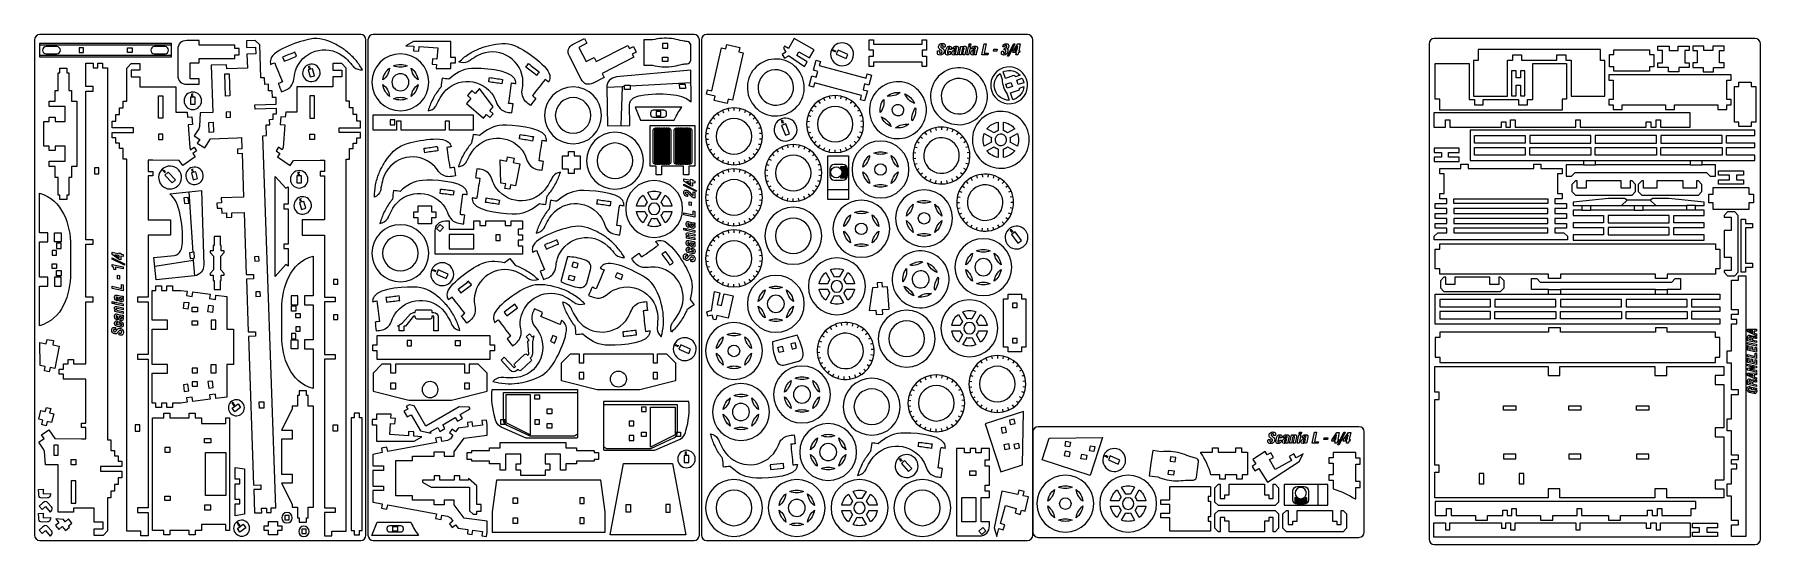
# Model space of a CAD drawing. Header units: centimetres. Extents: x -49.5 to 49.5, y -14.6 to 14.6.
import ezdxf

# ---------------------------------------------------------------- set-up
doc = ezdxf.new("R2010")
doc.units = ezdxf.units.CM
doc.header["$MEASUREMENT"] = 0
doc.layers.add('Camada 1', color=7, linetype='Continuous')

msp = doc.modelspace()

# ---------------------------------------------------------------- linework, layer by layer
at = {"layer": 'Camada 1', "color": 6, "lineweight": 9}
for points in [[(-49.17602, 14.61613), (-49.17602, 14.61613), (-30.77602, 14.61613), (-30.77602, 14.61613), (-30.77602, 14.61613), (-30.61102, 14.61613), (-30.47602, 14.48113), (-30.47602, 14.31613), (-30.47602, 14.31613), (-30.47602, 14.31613), (-30.47602, -14.08387), (-30.47602, -14.08387), (-30.47602, -14.08387), (-30.47602, -14.24887), (-30.61102, -14.38387), (-30.77602, -14.38387), (-30.77602, -14.38387), (-30.77602, -14.38387), (-49.17602, -14.38387), (-49.17602, -14.38387), (-49.17602, -14.38387), (-49.34102, -14.38387), (-49.47602, -14.24887), (-49.47602, -14.08387), (-49.47602, -14.08387), (-49.47602, -14.08387), (-49.47602, 14.31613), (-49.47602, 14.31613), (-49.47602, 14.31613), (-49.47602, 14.48113), (-49.34102, 14.61613), (-49.17602, 14.61613)], [(-30.05931, 14.61613), (-30.05931, 14.61613), (-11.65931, 14.61613), (-11.65931, 14.61613), (-11.65931, 14.61613), (-11.49431, 14.61613), (-11.35931, 14.48113), (-11.35931, 14.31613), (-11.35931, 14.31613), (-11.35931, 14.31613), (-11.35931, -14.08387), (-11.35931, -14.08387), (-11.35931, -14.08387), (-11.35931, -14.24887), (-11.49431, -14.38387), (-11.65931, -14.38387), (-11.65931, -14.38387), (-11.65931, -14.38387), (-30.05931, -14.38387), (-30.05931, -14.38387), (-30.05931, -14.38387), (-30.22431, -14.38387), (-30.35931, -14.24887), (-30.35931, -14.08387), (-30.35931, -14.08387), (-30.35931, -14.08387), (-30.35931, 14.31613), (-30.35931, 14.31613), (-30.35931, 14.31613), (-30.35931, 14.48113), (-30.22431, 14.61613), (-30.05931, 14.61613)], [(-10.9426, 14.61613), (-10.9426, 14.61613), (7.4574, 14.61613), (7.4574, 14.61613), (7.4574, 14.61613), (7.6224, 14.61613), (7.7574, 14.48113), (7.7574, 14.31613), (7.7574, 14.31613), (7.7574, 14.31613), (7.7574, -14.08387), (7.7574, -14.08387), (7.7574, -14.08387), (7.7574, -14.24887), (7.6224, -14.38387), (7.4574, -14.38387), (7.4574, -14.38387), (7.4574, -14.38387), (-10.9426, -14.38387), (-10.9426, -14.38387), (-10.9426, -14.38387), (-11.1076, -14.38387), (-11.2426, -14.24887), (-11.2426, -14.08387), (-11.2426, -14.08387), (-11.2426, -14.08387), (-11.2426, 14.31613), (-11.2426, 14.31613), (-11.2426, 14.31613), (-11.2426, 14.48113), (-11.1076, 14.61613), (-10.9426, 14.61613)], [(30.77603, 14.38387), (30.77603, 14.38387), (49.17603, 14.38387), (49.17603, 14.38387), (49.17603, 14.38387), (49.34103, 14.38387), (49.47603, 14.24887), (49.47603, 14.08387), (49.47603, 14.08387), (49.47603, 14.08387), (49.47603, -14.31613), (49.47603, -14.31613), (49.47603, -14.31613), (49.47603, -14.48113), (49.34103, -14.61613), (49.17603, -14.61613), (49.17603, -14.61613), (49.17603, -14.61613), (30.77603, -14.61613), (30.77603, -14.61613), (30.77603, -14.61613), (30.61103, -14.61613), (30.47603, -14.48113), (30.47603, -14.31613), (30.47603, -14.31613), (30.47603, -14.31613), (30.47603, 14.08387), (30.47603, 14.08387), (30.47603, 14.08387), (30.47603, 14.24887), (30.61103, 14.38387), (30.77603, 14.38387)], [(8.0574, -7.86656), (8.0574, -7.86656), (26.4574, -7.86656), (26.4574, -7.86656), (26.4574, -7.86656), (26.6224, -7.86656), (26.7574, -8.00157), (26.7574, -8.16656), (26.7574, -8.16656), (26.7574, -8.16656), (26.7574, -13.90707), (26.7574, -13.90707), (26.7574, -13.90707), (26.7574, -14.07206), (26.6224, -14.20706), (26.4574, -14.20706), (26.4574, -14.20706), (26.4574, -14.20706), (8.0574, -14.20706), (8.0574, -14.20706), (8.0574, -14.20706), (7.8924, -14.20706), (7.7574, -14.07206), (7.7574, -13.90707), (7.7574, -13.90707), (7.7574, -13.90707), (7.7574, -8.16656), (7.7574, -8.16656), (7.7574, -8.16656), (7.7574, -8.00157), (7.8924, -7.86656), (8.0574, -7.86656)]]:
    msp.add_open_spline(points, degree=3, knots=[0, 0, 0, 0, 0.11111111, 0.11111111, 0.11111111, 0.11111111, 0.22222222, 0.22222222, 0.22222222, 0.22222222, 0.33333333, 0.33333333, 0.33333333, 0.33333333, 0.44444444, 0.44444444, 0.44444444, 0.44444444, 0.55555556, 0.55555556, 0.55555556, 0.55555556, 0.66666667, 0.66666667, 0.66666667, 0.66666667, 0.77777778, 0.77777778, 0.77777778, 0.77777778, 1, 1, 1, 1], dxfattribs=at)
at = {"layer": 'Camada 1', "color": 250, "lineweight": 9}
for points, knots in [([(-49.16718, 14.12648), (-49.16718, 14.12648), (-49.16718, 14.02447), (-49.16718, 14.02447), (-49.16718, 14.02447), (-49.16718, 14.02447), (-49.16718, 13.41238), (-49.16718, 13.41238), (-49.16718, 13.41238), (-49.16718, 13.41238), (-49.16718, 13.31037), (-49.16718, 13.31037), (-49.16718, 13.31037), (-49.16718, 13.31037), (-41.6375, 13.31037), (-41.6375, 13.31037), (-41.6375, 13.31037), (-41.6375, 13.31037), (-41.6375, 13.41238), (-41.6375, 13.41238), (-41.6375, 13.41238), (-41.6375, 13.41238), (-41.6375, 14.02447), (-41.6375, 14.02447), (-41.6375, 14.02447), (-41.6375, 14.02447), (-41.6375, 14.12648), (-41.6375, 14.12648), (-41.6375, 14.12648), (-41.6375, 14.12648), (-49.16718, 14.12648), (-49.16718, 14.12648)], [0, 0, 0, 0, 0.11111111, 0.11111111, 0.11111111, 0.11111111, 0.22222222, 0.22222222, 0.22222222, 0.22222222, 0.33333333, 0.33333333, 0.33333333, 0.33333333, 0.44444444, 0.44444444, 0.44444444, 0.44444444, 0.55555556, 0.55555556, 0.55555556, 0.55555556, 0.66666667, 0.66666667, 0.66666667, 0.66666667, 0.77777778, 0.77777778, 0.77777778, 0.77777778, 1, 1, 1, 1]), ([(-40.03791, 12.0748), (-40.03791, 12.0748), (-40.03791, 11.76875), (-40.03791, 11.76875), (-40.03791, 11.76875), (-40.03791, 11.76875), (-40.75201, 11.76875), (-40.75201, 11.76875), (-40.75201, 11.76875), (-41.07881, 11.76875), (-41.26207, 11.95204), (-41.26207, 12.27883), (-41.26207, 12.27883), (-41.26207, 12.27883), (-41.26207, 13.75803), (-41.26207, 13.75803), (-41.26207, 13.75803), (-41.26207, 14.08482), (-41.07878, 14.26809), (-40.75201, 14.26809), (-40.75201, 14.26809), (-40.75201, 14.26809), (-40.03791, 14.26809), (-40.03791, 14.26809), (-40.03791, 14.26809), (-40.03791, 14.26809), (-40.03791, 14.01305), (-40.03791, 14.01305), (-40.03791, 14.01305), (-40.03791, 14.01305), (-37.99763, 14.01305), (-37.99763, 14.01305), (-37.99763, 14.01305), (-37.99763, 14.01305), (-37.99763, 13.80903), (-37.99763, 13.80903), (-37.99763, 13.80903), (-37.99763, 13.80903), (-37.7426, 13.80903), (-37.7426, 13.80903), (-37.7426, 13.80903), (-37.7426, 13.80903), (-37.7426, 13.45198), (-37.7426, 13.45198), (-37.7426, 13.45198), (-37.7426, 13.45198), (-37.99763, 13.45198), (-37.99763, 13.45198), (-37.99763, 13.45198), (-37.99763, 13.45198), (-37.99763, 13.24796), (-37.99763, 13.24796), (-37.99763, 13.24796), (-37.99763, 13.24796), (-40.03791, 13.24796), (-40.03791, 13.24796), (-40.03791, 13.24796), (-40.03791, 13.24796), (-40.03791, 12.99293), (-40.03791, 12.99293), (-40.03791, 12.99293), (-40.03791, 12.99293), (-40.54798, 12.99293), (-40.54798, 12.99293), (-40.54798, 12.99293), (-40.54798, 12.99293), (-40.54798, 12.0748), (-40.54798, 12.0748), (-40.54798, 12.0748), (-40.54798, 12.0748), (-40.03791, 12.0748), (-40.03791, 12.0748)], [0, 0, 0, 0, 0.05263158, 0.05263158, 0.05263158, 0.05263158, 0.10526316, 0.10526316, 0.10526316, 0.10526316, 0.15789474, 0.15789474, 0.15789474, 0.15789474, 0.21052632, 0.21052632, 0.21052632, 0.21052632, 0.26315789, 0.26315789, 0.26315789, 0.26315789, 0.31578947, 0.31578947, 0.31578947, 0.31578947, 0.36842105, 0.36842105, 0.36842105, 0.36842105, 0.42105263, 0.42105263, 0.42105263, 0.42105263, 0.47368421, 0.47368421, 0.47368421, 0.47368421, 0.52631579, 0.52631579, 0.52631579, 0.52631579, 0.57894737, 0.57894737, 0.57894737, 0.57894737, 0.63157895, 0.63157895, 0.63157895, 0.63157895, 0.68421053, 0.68421053, 0.68421053, 0.68421053, 0.73684211, 0.73684211, 0.73684211, 0.73684211, 0.78947368, 0.78947368, 0.78947368, 0.78947368, 0.84210526, 0.84210526, 0.84210526, 0.84210526, 0.89473684, 0.89473684, 0.89473684, 0.89473684, 1, 1, 1, 1]), ([(-35.62643, 11.01142), (-35.62643, 11.01142), (-35.61308, 10.62924), (-35.61308, 10.62924), (-35.61308, 10.62924), (-35.61308, 10.62924), (-36.8361, 10.58653), (-36.8361, 10.58653), (-36.8361, 10.58653), (-36.8361, 10.58653), (-36.82721, 10.33174), (-36.82721, 10.33174), (-36.82721, 10.33174), (-36.82721, 10.33174), (-35.60418, 10.37443), (-35.60418, 10.37443), (-35.60418, 10.37443), (-35.60418, 10.37443), (-35.5935, 10.06868), (-35.5935, 10.06868), (-35.5935, 10.06868), (-35.5935, 10.06868), (-35.8015, 10.06141), (-35.8015, 10.06141), (-35.8015, 10.06141), (-35.8015, 10.06141), (-35.79082, 9.75565), (-35.79082, 9.75565), (-35.79082, 9.75565), (-35.79082, 9.75565), (-35.99877, 9.74839), (-35.99877, 9.74839), (-35.99877, 9.74839), (-35.99877, 9.74839), (-35.9881, 9.44264), (-35.9881, 9.44264), (-35.9881, 9.44264), (-35.9881, 9.44264), (-36.19606, 9.43538), (-36.19606, 9.43538), (-36.19606, 9.43538), (-36.19606, 9.43538), (-36.1747, 8.82385), (-36.1747, 8.82385), (-36.1747, 8.82385), (-36.1747, 8.82385), (-36.38269, 8.81659), (-36.38269, 8.81659), (-36.38269, 8.81659), (-36.38269, 8.81659), (-35.63796, -12.50961), (-35.63796, -12.50961), (-35.63796, -12.50961), (-35.63796, -12.50961), (-35.90976, -12.51907), (-35.90976, -12.51907), (-35.90976, -12.51907), (-35.90976, -12.51907), (-35.90086, -12.7739), (-35.90086, -12.7739), (-35.90086, -12.7739), (-35.90086, -12.7739), (-36.17264, -12.7834), (-36.17264, -12.7834), (-36.17264, -12.7834), (-36.17264, -12.7834), (-36.18154, -12.52859), (-36.18154, -12.52859), (-36.18154, -12.52859), (-36.18154, -12.52859), (-36.45332, -12.53808), (-36.45332, -12.53808), (-36.45332, -12.53808), (-36.45332, -12.53808), (-36.44443, -12.79288), (-36.44443, -12.79288), (-36.44443, -12.79288), (-36.44443, -12.79288), (-36.8592, -12.80737), (-36.8592, -12.80737), (-36.8592, -12.80737), (-36.8592, -12.80737), (-36.90583, -11.47222), (-36.90583, -11.47222), (-36.90583, -11.47222), (-36.90583, -11.47222), (-36.49577, -11.4579), (-36.49577, -11.4579), (-36.49577, -11.4579), (-36.49577, -11.4579), (-36.50466, -11.20311), (-36.50466, -11.20311), (-36.50466, -11.20311), (-36.50466, -11.20311), (-36.9147, -11.21743), (-36.9147, -11.21743), (-36.9147, -11.21743), (-36.9147, -11.21743), (-37.21254, -2.6892), (-37.21254, -2.6892), (-37.21254, -2.6892), (-37.21254, -2.6892), (-36.80248, -2.67487), (-36.80248, -2.67487), (-36.80248, -2.67487), (-36.80248, -2.67487), (-36.81138, -2.42007), (-36.81138, -2.42007), (-36.81138, -2.42007), (-36.81138, -2.42007), (-37.22144, -2.43439), (-37.22144, -2.43439), (-37.22144, -2.43439), (-37.22144, -2.43439), (-37.32738, 0.59939), (-37.32738, 0.59939), (-37.32738, 0.59939), (-37.32738, 0.59939), (-36.91734, 0.6137), (-36.91734, 0.6137), (-36.91734, 0.6137), (-36.91734, 0.6137), (-36.92622, 0.86852), (-36.92622, 0.86852), (-36.92622, 0.86852), (-36.92622, 0.86852), (-37.33628, 0.8542), (-37.33628, 0.8542), (-37.33628, 0.8542), (-37.33628, 0.8542), (-37.46084, 4.42122), (-37.46084, 4.42122), (-37.46084, 4.42122), (-37.46084, 4.42122), (-38.17184, 4.39641), (-38.17184, 4.39641), (-38.17184, 4.39641), (-38.17184, 4.39641), (-38.16294, 4.14159), (-38.16294, 4.14159), (-38.16294, 4.14159), (-38.16294, 4.14159), (-38.4687, 4.13093), (-38.4687, 4.13093), (-38.4687, 4.13093), (-38.4687, 4.13093), (-38.4776, 4.38573), (-38.4776, 4.38573), (-38.4776, 4.38573), (-38.4776, 4.38573), (-38.74423, 4.37642), (-38.74423, 4.37642), (-38.74423, 4.37642), (-38.74423, 4.37642), (-38.75441, 4.66807), (-38.75441, 4.66807), (-38.75441, 4.66807), (-38.75441, 4.66807), (-39.00921, 4.65917), (-39.00921, 4.65917), (-39.00921, 4.65917), (-39.00921, 4.65917), (-39.01939, 4.95083), (-39.01939, 4.95083), (-39.01939, 4.95083), (-39.01939, 4.95083), (-38.7646, 4.95972), (-38.7646, 4.95972), (-38.7646, 4.95972), (-38.7646, 4.95972), (-38.77478, 5.25139), (-38.77478, 5.25139), (-38.77478, 5.25139), (-38.77478, 5.25139), (-37.49137, 5.2962), (-37.49137, 5.2962), (-37.49137, 5.2962), (-37.49137, 5.2962), (-37.57908, 7.80726), (-37.57908, 7.80726), (-37.57908, 7.80726), (-37.57908, 7.80726), (-37.83387, 7.79836), (-37.83387, 7.79836), (-37.83387, 7.79836), (-37.83387, 7.79836), (-37.84276, 8.05314), (-37.84276, 8.05314), (-37.84276, 8.05314), (-37.84276, 8.05314), (-37.58798, 8.06205), (-37.58798, 8.06205), (-37.58798, 8.06205), (-37.58798, 8.06205), (-37.61044, 8.70519), (-37.61044, 8.70519), (-37.61044, 8.70519), (-37.61044, 8.70519), (-37.86522, 8.69629), (-37.86522, 8.69629), (-37.86522, 8.69629), (-37.86522, 8.69629), (-39.38431, 8.63103), (-39.38431, 8.63103), (-39.38431, 8.63103), (-39.38431, 8.63103), (-39.71138, 8.1154), (-39.71138, 8.1154), (-39.71138, 8.1154), (-39.71138, 8.1154), (-40.14198, 8.38851), (-40.14198, 8.38851), (-40.14198, 8.38851), (-40.14198, 8.38851), (-40.00541, 8.60382), (-40.00541, 8.60382), (-40.00541, 8.60382), (-40.00541, 8.60382), (-40.31544, 8.80046), (-40.31544, 8.80046), (-40.31544, 8.80046), (-40.31544, 8.80046), (-40.05222, 9.21542), (-40.05222, 9.21542), (-40.05222, 9.21542), (-40.05222, 9.21542), (-40.01276, 9.34189), (-40.01276, 9.34189), (-40.01276, 9.34189), (-40.01276, 9.34189), (-39.98169, 10.12594), (-39.98169, 10.12594), (-39.98169, 10.12594), (-39.98169, 10.12594), (-39.24811, 10.15157), (-39.24811, 10.15157), (-39.24811, 10.15157), (-39.24811, 10.15157), (-39.34255, 12.8556), (-39.34255, 12.8556), (-39.34255, 12.8556), (-39.34255, 12.8556), (-38.46373, 12.88631), (-38.46373, 12.88631), (-38.46373, 12.88631), (-38.46373, 12.88631), (-38.45543, 12.64865), (-38.45543, 12.64865), (-38.45543, 12.64865), (-38.45543, 12.64865), (-37.27316, 12.68994), (-37.27316, 12.68994), (-37.27316, 12.68994), (-37.27316, 12.68994), (-37.3014, 13.49857), (-37.3014, 13.49857), (-37.3014, 13.49857), (-37.3014, 13.49857), (-36.79182, 13.51635), (-36.79182, 13.51635), (-36.79182, 13.51635), (-36.79182, 13.51635), (-36.80511, 13.8971), (-36.80511, 13.8971), (-36.80511, 13.8971), (-36.80511, 13.8971), (-37.31469, 13.87932), (-37.31469, 13.87932), (-37.31469, 13.87932), (-37.31469, 13.87932), (-37.32799, 14.26006), (-37.32799, 14.26006), (-37.32799, 14.26006), (-37.32799, 14.26006), (-36.81841, 14.27784), (-36.81841, 14.27784), (-36.81841, 14.27784), (-36.81841, 14.27784), (-36.56435, 14.01876), (-36.56435, 14.01876), (-36.56435, 14.01876), (-36.56435, 14.01876), (-36.49836, 12.12896), (-36.49836, 12.12896), (-36.49836, 12.12896), (-36.49836, 12.12896), (-36.29037, 12.13622), (-36.29037, 12.13622), (-36.29037, 12.13622), (-36.29037, 12.13622), (-36.27703, 11.75404), (-36.27703, 11.75404), (-36.27703, 11.75404), (-36.27703, 11.75404), (-36.06907, 11.7613), (-36.06907, 11.7613), (-36.06907, 11.7613), (-36.06907, 11.7613), (-36.05572, 11.3791), (-36.05572, 11.3791), (-36.05572, 11.3791), (-36.05572, 11.3791), (-35.84775, 11.38636), (-35.84775, 11.38636), (-35.84775, 11.38636), (-35.84775, 11.38636), (-35.83442, 11.00416), (-35.83442, 11.00416), (-35.83442, 11.00416), (-35.83442, 11.00416), (-35.62643, 11.01142), (-35.62643, 11.01142)], [0, 0, 0, 0, 0.01265823, 0.01265823, 0.01265823, 0.01265823, 0.02531646, 0.02531646, 0.02531646, 0.02531646, 0.03797468, 0.03797468, 0.03797468, 0.03797468, 0.05063291, 0.05063291, 0.05063291, 0.05063291, 0.06329114, 0.06329114, 0.06329114, 0.06329114, 0.07594937, 0.07594937, 0.07594937, 0.07594937, 0.08860759, 0.08860759, 0.08860759, 0.08860759, 0.10126582, 0.10126582, 0.10126582, 0.10126582, 0.11392405, 0.11392405, 0.11392405, 0.11392405, 0.12658228, 0.12658228, 0.12658228, 0.12658228, 0.13924051, 0.13924051, 0.13924051, 0.13924051, 0.15189873, 0.15189873, 0.15189873, 0.15189873, 0.16455696, 0.16455696, 0.16455696, 0.16455696, 0.17721519, 0.17721519, 0.17721519, 0.17721519, 0.18987342, 0.18987342, 0.18987342, 0.18987342, 0.20253165, 0.20253165, 0.20253165, 0.20253165, 0.21518987, 0.21518987, 0.21518987, 0.21518987, 0.2278481, 0.2278481, 0.2278481, 0.2278481, 0.24050633, 0.24050633, 0.24050633, 0.24050633, 0.25316456, 0.25316456, 0.25316456, 0.25316456, 0.26582278, 0.26582278, 0.26582278, 0.26582278, 0.27848101, 0.27848101, 0.27848101, 0.27848101, 0.29113924, 0.29113924, 0.29113924, 0.29113924, 0.30379747, 0.30379747, 0.30379747, 0.30379747, 0.3164557, 0.3164557, 0.3164557, 0.3164557, 0.32911392, 0.32911392, 0.32911392, 0.32911392, 0.34177215, 0.34177215, 0.34177215, 0.34177215, 0.35443038, 0.35443038, 0.35443038, 0.35443038, 0.36708861, 0.36708861, 0.36708861, 0.36708861, 0.37974684, 0.37974684, 0.37974684, 0.37974684, 0.39240506, 0.39240506, 0.39240506, 0.39240506, 0.40506329, 0.40506329, 0.40506329, 0.40506329, 0.41772152, 0.41772152, 0.41772152, 0.41772152, 0.43037975, 0.43037975, 0.43037975, 0.43037975, 0.44303797, 0.44303797, 0.44303797, 0.44303797, 0.4556962, 0.4556962, 0.4556962, 0.4556962, 0.46835443, 0.46835443, 0.46835443, 0.46835443, 0.48101266, 0.48101266, 0.48101266, 0.48101266, 0.49367089, 0.49367089, 0.49367089, 0.49367089, 0.50632911, 0.50632911, 0.50632911, 0.50632911, 0.51898734, 0.51898734, 0.51898734, 0.51898734, 0.53164557, 0.53164557, 0.53164557, 0.53164557, 0.5443038, 0.5443038, 0.5443038, 0.5443038, 0.55696203, 0.55696203, 0.55696203, 0.55696203, 0.56962025, 0.56962025, 0.56962025, 0.56962025, 0.58227848, 0.58227848, 0.58227848, 0.58227848, 0.59493671, 0.59493671, 0.59493671, 0.59493671, 0.60759494, 0.60759494, 0.60759494, 0.60759494, 0.62025316, 0.62025316, 0.62025316, 0.62025316, 0.63291139, 0.63291139, 0.63291139, 0.63291139, 0.64556962, 0.64556962, 0.64556962, 0.64556962, 0.65822785, 0.65822785, 0.65822785, 0.65822785, 0.67088608, 0.67088608, 0.67088608, 0.67088608, 0.6835443, 0.6835443, 0.6835443, 0.6835443, 0.69620253, 0.69620253, 0.69620253, 0.69620253, 0.70886076, 0.70886076, 0.70886076, 0.70886076, 0.72151899, 0.72151899, 0.72151899, 0.72151899, 0.73417722, 0.73417722, 0.73417722, 0.73417722, 0.74683544, 0.74683544, 0.74683544, 0.74683544, 0.75949367, 0.75949367, 0.75949367, 0.75949367, 0.7721519, 0.7721519, 0.7721519, 0.7721519, 0.78481013, 0.78481013, 0.78481013, 0.78481013, 0.79746835, 0.79746835, 0.79746835, 0.79746835, 0.81012658, 0.81012658, 0.81012658, 0.81012658, 0.82278481, 0.82278481, 0.82278481, 0.82278481, 0.83544304, 0.83544304, 0.83544304, 0.83544304, 0.84810127, 0.84810127, 0.84810127, 0.84810127, 0.86075949, 0.86075949, 0.86075949, 0.86075949, 0.87341772, 0.87341772, 0.87341772, 0.87341772, 0.88607595, 0.88607595, 0.88607595, 0.88607595, 0.89873418, 0.89873418, 0.89873418, 0.89873418, 0.91139241, 0.91139241, 0.91139241, 0.91139241, 0.92405063, 0.92405063, 0.92405063, 0.92405063, 0.93670886, 0.93670886, 0.93670886, 0.93670886, 0.94936709, 0.94936709, 0.94936709, 0.94936709, 0.96202532, 0.96202532, 0.96202532, 0.96202532, 0.97468354, 0.97468354, 0.97468354, 0.97468354, 1, 1, 1, 1]), ([(-32.26437, 14.07869), (-32.04429, 13.96606), (-31.86562, 13.85832), (-31.72835, 13.75549), (-31.72835, 13.75549), (-31.68738, 13.7253), (-31.64521, 13.69668), (-31.60543, 13.66495), (-31.60543, 13.66495), (-31.41292, 13.51145), (-31.25334, 13.36194), (-31.09158, 13.17585), (-31.09158, 13.17585), (-30.90289, 12.95879), (-30.82745, 12.83718), (-30.6787, 12.59896), (-30.6787, 12.59896), (-30.86338, 12.58844), (-31.01948, 12.62722), (-31.16365, 12.75086), (-31.16365, 12.75086), (-31.24228, 12.81827), (-31.24012, 12.83777), (-31.27901, 12.88057), (-31.27901, 12.88057), (-31.39301, 13.00599), (-31.5026, 13.13598), (-31.62533, 13.25287), (-31.62533, 13.25287), (-32.51633, 14.1016), (-33.959, 13.8056), (-34.45256, 12.70207), (-34.45256, 12.70207), (-34.66751, 12.2215), (-34.52394, 12.03607), (-34.71837, 11.72799), (-34.71837, 11.72799), (-34.87183, 11.48483), (-35.06028, 11.43326), (-35.30841, 11.33301), (-35.30841, 11.33301), (-35.37211, 11.49066), (-35.4358, 11.6483), (-35.49949, 11.80594), (-35.49949, 11.80594), (-35.42067, 11.83778), (-35.34184, 11.86963), (-35.26303, 11.90147), (-35.26303, 11.90147), (-35.41079, 12.2672), (-35.55857, 12.63296), (-35.70633, 12.99867), (-35.70633, 12.99867), (-35.78514, 12.96683), (-35.86397, 12.93498), (-35.94279, 12.90314), (-35.94279, 12.90314), (-35.96338, 13.01314), (-35.96854, 13.09237), (-35.93689, 13.20422), (-35.93689, 13.20422), (-35.77579, 13.77392), (-34.18605, 14.26062), (-33.67513, 14.35437), (-33.67513, 14.35437), (-33.148, 14.45112), (-32.73907, 14.30564), (-32.26437, 14.07869)], [0, 0, 0, 0, 0.05555556, 0.05555556, 0.05555556, 0.05555556, 0.11111111, 0.11111111, 0.11111111, 0.11111111, 0.16666667, 0.16666667, 0.16666667, 0.16666667, 0.22222222, 0.22222222, 0.22222222, 0.22222222, 0.27777778, 0.27777778, 0.27777778, 0.27777778, 0.33333333, 0.33333333, 0.33333333, 0.33333333, 0.38888889, 0.38888889, 0.38888889, 0.38888889, 0.44444444, 0.44444444, 0.44444444, 0.44444444, 0.5, 0.5, 0.5, 0.5, 0.55555556, 0.55555556, 0.55555556, 0.55555556, 0.61111111, 0.61111111, 0.61111111, 0.61111111, 0.66666667, 0.66666667, 0.66666667, 0.66666667, 0.72222222, 0.72222222, 0.72222222, 0.72222222, 0.77777778, 0.77777778, 0.77777778, 0.77777778, 0.83333333, 0.83333333, 0.83333333, 0.83333333, 0.88888889, 0.88888889, 0.88888889, 0.88888889, 1, 1, 1, 1]), ([(-26.42857, 12.90357), (-26.42857, 12.90357), (-26.68297, 12.92136), (-26.68297, 12.92136), (-26.68297, 12.92136), (-26.68297, 12.92136), (-26.66163, 13.22666), (-26.66163, 13.22666), (-26.66163, 13.22666), (-26.66163, 13.22666), (-26.40721, 13.20887), (-26.40721, 13.20887), (-26.40721, 13.20887), (-26.40721, 13.20887), (-26.36248, 13.84874), (-26.36248, 13.84874), (-26.36248, 13.84874), (-26.36248, 13.84874), (-27.42743, 13.92321), (-27.42743, 13.92321), (-27.42743, 13.92321), (-27.42743, 13.92321), (-27.44522, 13.6688), (-27.44522, 13.6688), (-27.44522, 13.6688), (-27.44522, 13.6688), (-27.75051, 13.69015), (-27.75051, 13.69015), (-27.75051, 13.69015), (-27.75051, 13.69015), (-27.73272, 13.94457), (-27.73272, 13.94457), (-27.73272, 13.94457), (-27.73272, 13.94457), (-28.1946, 13.97686), (-28.1946, 13.97686), (-28.1946, 13.97686), (-28.1946, 13.97686), (-27.75569, 14.22159), (-27.75569, 14.22159), (-27.75569, 14.22159), (-27.75569, 14.22159), (-25.60449, 14.22159), (-25.60449, 14.22159), (-25.60449, 14.22159), (-25.60449, 14.22159), (-25.60449, 13.29347), (-25.60449, 13.29347), (-25.60449, 13.29347), (-25.60449, 13.29347), (-25.34945, 13.29347), (-25.34945, 13.29347), (-25.34945, 13.29347), (-25.34945, 13.29347), (-25.34945, 12.98409), (-25.34945, 12.98409), (-25.34945, 12.98409), (-25.34945, 12.98409), (-25.60449, 12.98409), (-25.60449, 12.98409), (-25.60449, 12.98409), (-25.60449, 12.98409), (-25.60449, 12.67472), (-25.60449, 12.67472), (-25.60449, 12.67472), (-25.60449, 12.67472), (-26.44457, 12.67472), (-26.44457, 12.67472), (-26.44457, 12.67472), (-26.44457, 12.67472), (-26.42857, 12.90357), (-26.42857, 12.90357)], [0, 0, 0, 0, 0.05263158, 0.05263158, 0.05263158, 0.05263158, 0.10526316, 0.10526316, 0.10526316, 0.10526316, 0.15789474, 0.15789474, 0.15789474, 0.15789474, 0.21052632, 0.21052632, 0.21052632, 0.21052632, 0.26315789, 0.26315789, 0.26315789, 0.26315789, 0.31578947, 0.31578947, 0.31578947, 0.31578947, 0.36842105, 0.36842105, 0.36842105, 0.36842105, 0.42105263, 0.42105263, 0.42105263, 0.42105263, 0.47368421, 0.47368421, 0.47368421, 0.47368421, 0.52631579, 0.52631579, 0.52631579, 0.52631579, 0.57894737, 0.57894737, 0.57894737, 0.57894737, 0.63157895, 0.63157895, 0.63157895, 0.63157895, 0.68421053, 0.68421053, 0.68421053, 0.68421053, 0.73684211, 0.73684211, 0.73684211, 0.73684211, 0.78947368, 0.78947368, 0.78947368, 0.78947368, 0.84210526, 0.84210526, 0.84210526, 0.84210526, 0.89473684, 0.89473684, 0.89473684, 0.89473684, 1, 1, 1, 1]), ([(-23.21227, 14.03199), (-23.45486, 13.98438), (-23.6563, 13.93007), (-23.81659, 13.86904), (-23.81659, 13.86904), (-23.86431, 13.85134), (-23.91273, 13.83544), (-23.95971, 13.81592), (-23.95971, 13.81592), (-24.18708, 13.72142), (-24.38171, 13.62167), (-24.58848, 13.48739), (-24.58848, 13.48739), (-24.82968, 13.33075), (-24.93574, 13.23464), (-25.14438, 13.04665), (-25.14438, 13.04665), (-24.96976, 12.98563), (-24.809, 12.97989), (-24.63635, 13.05898), (-24.63635, 13.05898), (-24.54217, 13.10213), (-24.53888, 13.12146), (-24.48969, 13.15188), (-24.48969, 13.15188), (-24.34554, 13.24103), (-24.20436, 13.33577), (-24.05417, 13.4143), (-24.05417, 13.4143), (-22.96376, 13.98455), (-21.65855, 13.30237), (-21.48827, 12.10555), (-21.48827, 12.10555), (-21.41412, 11.58436), (-21.60323, 11.44567), (-21.50126, 11.09594), (-21.50126, 11.09594), (-21.42076, 10.8199), (-21.25384, 10.71838), (-21.04295, 10.55362), (-21.04295, 10.55362), (-20.93827, 10.6876), (-20.8336, 10.82158), (-20.72892, 10.95556), (-20.72892, 10.95556), (-20.7959, 11.0079), (-20.86289, 11.06024), (-20.92989, 11.11258), (-20.92989, 11.11258), (-20.68704, 11.42341), (-20.44419, 11.73424), (-20.20134, 12.04508), (-20.20134, 12.04508), (-20.13434, 11.99274), (-20.06736, 11.9404), (-20.00037, 11.88807), (-20.00037, 11.88807), (-19.95025, 11.98813), (-19.92345, 12.06287), (-19.92303, 12.17912), (-19.92303, 12.17912), (-19.92087, 12.77116), (-21.31489, 13.67719), (-21.78015, 13.90813), (-21.78015, 13.90813), (-22.2602, 14.14643), (-22.69339, 14.1193), (-23.21227, 14.03199)], [0, 0, 0, 0, 0.05555556, 0.05555556, 0.05555556, 0.05555556, 0.11111111, 0.11111111, 0.11111111, 0.11111111, 0.16666667, 0.16666667, 0.16666667, 0.16666667, 0.22222222, 0.22222222, 0.22222222, 0.22222222, 0.27777778, 0.27777778, 0.27777778, 0.27777778, 0.33333333, 0.33333333, 0.33333333, 0.33333333, 0.38888889, 0.38888889, 0.38888889, 0.38888889, 0.44444444, 0.44444444, 0.44444444, 0.44444444, 0.5, 0.5, 0.5, 0.5, 0.55555556, 0.55555556, 0.55555556, 0.55555556, 0.61111111, 0.61111111, 0.61111111, 0.61111111, 0.66666667, 0.66666667, 0.66666667, 0.66666667, 0.72222222, 0.72222222, 0.72222222, 0.72222222, 0.77777778, 0.77777778, 0.77777778, 0.77777778, 0.83333333, 0.83333333, 0.83333333, 0.83333333, 0.88888889, 0.88888889, 0.88888889, 0.88888889, 1, 1, 1, 1]), ([(-17.81371, 14.11119), (-17.81371, 14.11119), (-17.95265, 14.38387), (-17.95265, 14.38387), (-17.95265, 14.38387), (-17.95265, 14.38387), (-18.58892, 14.05968), (-18.58892, 14.05968), (-18.58892, 14.05968), (-18.8801, 13.91131), (-18.96018, 13.6648), (-18.81183, 13.37363), (-18.81183, 13.37363), (-18.81183, 13.37363), (-18.14028, 12.05566), (-18.14028, 12.05566), (-18.14028, 12.05566), (-17.99192, 11.76449), (-17.7454, 11.68441), (-17.45425, 11.83276), (-17.45425, 11.83276), (-17.45425, 11.83276), (-16.81798, 12.15695), (-16.81798, 12.15695), (-16.81798, 12.15695), (-16.81798, 12.15695), (-16.93375, 12.38418), (-16.93375, 12.38418), (-16.93375, 12.38418), (-16.93375, 12.38418), (-15.11585, 13.31044), (-15.11585, 13.31044), (-15.11585, 13.31044), (-15.11585, 13.31044), (-15.20848, 13.49225), (-15.20848, 13.49225), (-15.20848, 13.49225), (-15.20848, 13.49225), (-14.98125, 13.60803), (-14.98125, 13.60803), (-14.98125, 13.60803), (-14.98125, 13.60803), (-15.14335, 13.92616), (-15.14335, 13.92616), (-15.14335, 13.92616), (-15.14335, 13.92616), (-15.37058, 13.81038), (-15.37058, 13.81038), (-15.37058, 13.81038), (-15.37058, 13.81038), (-15.46321, 13.99216), (-15.46321, 13.99216), (-15.46321, 13.99216), (-15.46321, 13.99216), (-17.28111, 13.0659), (-17.28111, 13.0659), (-17.28111, 13.0659), (-17.28111, 13.0659), (-17.39689, 13.29313), (-17.39689, 13.29313), (-17.39689, 13.29313), (-17.39689, 13.29313), (-17.85136, 13.06156), (-17.85136, 13.06156), (-17.85136, 13.06156), (-17.85136, 13.06156), (-18.26819, 13.87962), (-18.26819, 13.87962), (-18.26819, 13.87962), (-18.26819, 13.87962), (-17.81371, 14.11119), (-17.81371, 14.11119)], [0, 0, 0, 0, 0.05263158, 0.05263158, 0.05263158, 0.05263158, 0.10526316, 0.10526316, 0.10526316, 0.10526316, 0.15789474, 0.15789474, 0.15789474, 0.15789474, 0.21052632, 0.21052632, 0.21052632, 0.21052632, 0.26315789, 0.26315789, 0.26315789, 0.26315789, 0.31578947, 0.31578947, 0.31578947, 0.31578947, 0.36842105, 0.36842105, 0.36842105, 0.36842105, 0.42105263, 0.42105263, 0.42105263, 0.42105263, 0.47368421, 0.47368421, 0.47368421, 0.47368421, 0.52631579, 0.52631579, 0.52631579, 0.52631579, 0.57894737, 0.57894737, 0.57894737, 0.57894737, 0.63157895, 0.63157895, 0.63157895, 0.63157895, 0.68421053, 0.68421053, 0.68421053, 0.68421053, 0.73684211, 0.73684211, 0.73684211, 0.73684211, 0.78947368, 0.78947368, 0.78947368, 0.78947368, 0.84210526, 0.84210526, 0.84210526, 0.84210526, 0.89473684, 0.89473684, 0.89473684, 0.89473684, 1, 1, 1, 1]), ([(-14.54982, 13.5799), (-14.54982, 13.5799), (-14.54982, 14.30899), (-14.54982, 14.30899), (-14.54982, 14.30899), (-14.54982, 14.30899), (-14.03976, 14.30899), (-14.03976, 14.30899), (-14.03976, 14.30899), (-14.03976, 14.30899), (-13.92109, 14.33761), (-13.92109, 14.33761), (-13.92109, 14.33761), (-13.566, 14.41522), (-13.1877, 14.42336), (-12.82958, 14.3611), (-12.82958, 14.3611), (-12.64727, 14.3294), (-12.49314, 14.27459), (-12.33137, 14.24699), (-12.33137, 14.24699), (-12.22141, 14.22826), (-12.16436, 14.22952), (-12.06571, 14.21935), (-12.06571, 14.21935), (-11.95611, 14.20804), (-11.87123, 14.14118), (-11.85061, 14.03487), (-11.85061, 14.03487), (-11.85061, 14.03487), (-11.84842, 13.57992), (-11.84842, 13.57992), (-11.84842, 13.57992), (-11.84842, 13.57992), (-11.85061, 13.12494), (-11.85061, 13.12494), (-11.85061, 13.12494), (-11.87123, 13.01865), (-11.95611, 12.95176), (-12.06571, 12.94045), (-12.06571, 12.94045), (-12.16436, 12.93029), (-12.22141, 12.93156), (-12.33137, 12.9128), (-12.33137, 12.9128), (-12.49314, 12.88522), (-12.64727, 12.83041), (-12.82958, 12.79872), (-12.82958, 12.79872), (-13.1877, 12.73647), (-13.566, 12.74461), (-13.92109, 12.82221), (-13.92109, 12.82221), (-13.92109, 12.82221), (-14.03976, 12.85083), (-14.03976, 12.85083), (-14.03976, 12.85083), (-14.03976, 12.85083), (-14.54982, 12.85083), (-14.54982, 12.85083), (-14.54982, 12.85083), (-14.54982, 12.85083), (-14.54982, 13.5799), (-14.54982, 13.5799)], [0, 0, 0, 0, 0.05882353, 0.05882353, 0.05882353, 0.05882353, 0.11764706, 0.11764706, 0.11764706, 0.11764706, 0.17647059, 0.17647059, 0.17647059, 0.17647059, 0.23529412, 0.23529412, 0.23529412, 0.23529412, 0.29411765, 0.29411765, 0.29411765, 0.29411765, 0.35294118, 0.35294118, 0.35294118, 0.35294118, 0.41176471, 0.41176471, 0.41176471, 0.41176471, 0.47058824, 0.47058824, 0.47058824, 0.47058824, 0.52941176, 0.52941176, 0.52941176, 0.52941176, 0.58823529, 0.58823529, 0.58823529, 0.58823529, 0.64705882, 0.64705882, 0.64705882, 0.64705882, 0.70588235, 0.70588235, 0.70588235, 0.70588235, 0.76470588, 0.76470588, 0.76470588, 0.76470588, 0.82352941, 0.82352941, 0.82352941, 0.82352941, 0.88235294, 0.88235294, 0.88235294, 0.88235294, 1, 1, 1, 1]), ([(-9.83306, 13.79706), (-9.83306, 13.79706), (-10.08155, 13.85443), (-10.08155, 13.85443), (-10.08155, 13.85443), (-10.08155, 13.85443), (-10.65067, 11.38933), (-10.65067, 11.38933), (-10.65067, 11.38933), (-10.65067, 11.38933), (-10.89917, 11.4467), (-10.89917, 11.4467), (-10.89917, 11.4467), (-10.89917, 11.4467), (-10.95654, 11.1982), (-10.95654, 11.1982), (-10.95654, 11.1982), (-10.95654, 11.1982), (-10.45954, 11.08346), (-10.45954, 11.08346), (-10.45954, 11.08346), (-10.45954, 11.08346), (-10.51691, 10.83496), (-10.51691, 10.83496), (-10.51691, 10.83496), (-10.51691, 10.83496), (-9.77142, 10.66285), (-9.77142, 10.66285), (-9.77142, 10.66285), (-9.77142, 10.66285), (-9.71405, 10.91135), (-9.71405, 10.91135), (-9.71405, 10.91135), (-9.71405, 10.91135), (-9.46555, 10.85398), (-9.46555, 10.85398), (-9.46555, 10.85398), (-9.46555, 10.85398), (-8.83907, 13.56758), (-8.83907, 13.56758), (-8.83907, 13.56758), (-8.83907, 13.56758), (-9.08757, 13.62495), (-9.08757, 13.62495), (-9.08757, 13.62495), (-9.08757, 13.62495), (-9.0302, 13.87344), (-9.0302, 13.87344), (-9.0302, 13.87344), (-9.0302, 13.87344), (-9.77569, 14.04555), (-9.77569, 14.04555), (-9.77569, 14.04555), (-9.77569, 14.04555), (-9.83306, 13.79706), (-9.83306, 13.79706)], [0, 0, 0, 0, 0.06666667, 0.06666667, 0.06666667, 0.06666667, 0.13333333, 0.13333333, 0.13333333, 0.13333333, 0.2, 0.2, 0.2, 0.2, 0.26666667, 0.26666667, 0.26666667, 0.26666667, 0.33333333, 0.33333333, 0.33333333, 0.33333333, 0.4, 0.4, 0.4, 0.4, 0.46666667, 0.46666667, 0.46666667, 0.46666667, 0.53333333, 0.53333333, 0.53333333, 0.53333333, 0.6, 0.6, 0.6, 0.6, 0.66666667, 0.66666667, 0.66666667, 0.66666667, 0.73333333, 0.73333333, 0.73333333, 0.73333333, 0.8, 0.8, 0.8, 0.8, 0.86666667, 0.86666667, 0.86666667, 0.86666667, 1, 1, 1, 1]), ([(-6.53556, 13.83821), (-6.53556, 13.83821), (-6.47166, 13.94889), (-6.47166, 13.94889), (-6.47166, 13.94889), (-6.47166, 13.94889), (-6.2508, 13.82137), (-6.2508, 13.82137), (-6.2508, 13.82137), (-6.2508, 13.82137), (-5.91866, 14.39666), (-5.91866, 14.39666), (-5.91866, 14.39666), (-5.91866, 14.39666), (-4.77607, 13.73698), (-4.77607, 13.73698), (-4.77607, 13.73698), (-4.77607, 13.73698), (-5.04245, 13.27559), (-5.04245, 13.27559), (-5.04245, 13.27559), (-5.04245, 13.27559), (-5.65064, 13.62672), (-5.65064, 13.62672), (-5.65064, 13.62672), (-5.65064, 13.62672), (-5.77816, 13.40585), (-5.77816, 13.40585), (-5.77816, 13.40585), (-5.77816, 13.40585), (-5.16997, 13.05472), (-5.16997, 13.05472), (-5.16997, 13.05472), (-5.16997, 13.05472), (-5.32759, 12.78171), (-5.32759, 12.78171), (-5.32759, 12.78171), (-5.32759, 12.78171), (-6.24777, 13.4087), (-6.24777, 13.4087), (-6.24777, 13.4087), (-6.24777, 13.4087), (-6.26329, 13.38402), (-6.26329, 13.38402), (-6.26329, 13.38402), (-6.26329, 13.38402), (-6.48202, 13.25289), (-6.48202, 13.25289), (-6.48202, 13.25289), (-6.48202, 13.25289), (-6.61816, 13.47999), (-6.61816, 13.47999), (-6.61816, 13.47999), (-6.61816, 13.47999), (-6.39942, 13.61111), (-6.39942, 13.61111), (-6.39942, 13.61111), (-6.39942, 13.61111), (-6.53556, 13.83821), (-6.53556, 13.83821)], [0, 0, 0, 0, 0.0625, 0.0625, 0.0625, 0.0625, 0.125, 0.125, 0.125, 0.125, 0.1875, 0.1875, 0.1875, 0.1875, 0.25, 0.25, 0.25, 0.25, 0.3125, 0.3125, 0.3125, 0.3125, 0.375, 0.375, 0.375, 0.375, 0.4375, 0.4375, 0.4375, 0.4375, 0.5, 0.5, 0.5, 0.5, 0.5625, 0.5625, 0.5625, 0.5625, 0.625, 0.625, 0.625, 0.625, 0.6875, 0.6875, 0.6875, 0.6875, 0.75, 0.75, 0.75, 0.75, 0.8125, 0.8125, 0.8125, 0.8125, 0.875, 0.875, 0.875, 0.875, 1, 1, 1, 1]), ([(-3.77599, 13.74691), (-3.62842, 14.07837), (-3.24008, 14.22743), (-2.90863, 14.07986), (-2.90863, 14.07986), (-2.57718, 13.93229), (-2.42811, 13.54396), (-2.57568, 13.2125), (-2.57568, 13.2125), (-2.72326, 12.88105), (-3.11159, 12.73198), (-3.44304, 12.87955), (-3.44304, 12.87955), (-3.77449, 13.02713), (-3.92356, 13.41546), (-3.77599, 13.74691)], [0, 0, 0, 0, 0.2, 0.2, 0.2, 0.2, 0.4, 0.4, 0.4, 0.4, 0.6, 0.6, 0.6, 0.6, 1, 1, 1, 1]), ([(1.41665, 12.78171), (1.41665, 12.78171), (1.67168, 12.78171), (1.67168, 12.78171), (1.67168, 12.78171), (1.67168, 12.78171), (1.67168, 13.3768), (1.67168, 13.3768), (1.67168, 13.3768), (1.67168, 13.3768), (1.41665, 13.3768), (1.41665, 13.3768), (1.41665, 13.3768), (1.41665, 13.3768), (1.41665, 13.71684), (1.41665, 13.71684), (1.41665, 13.71684), (1.41665, 13.71684), (1.67168, 13.71684), (1.67168, 13.71684), (1.67168, 13.71684), (1.67168, 13.71684), (1.67168, 14.31193), (1.67168, 14.31193), (1.67168, 14.31193), (1.67168, 14.31193), (1.41665, 14.31193), (1.41665, 14.31193), (1.41665, 14.31193), (1.41665, 14.31193), (1.41665, 14.05689), (1.41665, 14.05689), (1.41665, 14.05689), (1.41665, 14.05689), (-1.36833, 14.05689), (-1.36833, 14.05689), (-1.36833, 14.05689), (-1.36833, 14.05689), (-1.36833, 14.31193), (-1.36833, 14.31193), (-1.36833, 14.31193), (-1.36833, 14.31193), (-1.62336, 14.31193), (-1.62336, 14.31193), (-1.62336, 14.31193), (-1.62336, 14.31193), (-1.62336, 13.71684), (-1.62336, 13.71684), (-1.62336, 13.71684), (-1.62336, 13.71684), (-1.36833, 13.71684), (-1.36833, 13.71684), (-1.36833, 13.71684), (-1.36833, 13.71684), (-1.36833, 13.3768), (-1.36833, 13.3768), (-1.36833, 13.3768), (-1.36833, 13.3768), (-1.62336, 13.3768), (-1.62336, 13.3768), (-1.62336, 13.3768), (-1.62336, 13.3768), (-1.62336, 12.78171), (-1.62336, 12.78171), (-1.62336, 12.78171), (-1.62336, 12.78171), (-1.36833, 12.78171), (-1.36833, 12.78171), (-1.36833, 12.78171), (-1.36833, 12.78171), (-1.36833, 13.03675), (-1.36833, 13.03675), (-1.36833, 13.03675), (-1.36833, 13.03675), (1.41665, 13.03675), (1.41665, 13.03675), (1.41665, 13.03675), (1.41665, 13.03675), (1.41665, 12.78171), (1.41665, 12.78171)], [0, 0, 0, 0, 0.04761905, 0.04761905, 0.04761905, 0.04761905, 0.0952381, 0.0952381, 0.0952381, 0.0952381, 0.14285714, 0.14285714, 0.14285714, 0.14285714, 0.19047619, 0.19047619, 0.19047619, 0.19047619, 0.23809524, 0.23809524, 0.23809524, 0.23809524, 0.28571429, 0.28571429, 0.28571429, 0.28571429, 0.33333333, 0.33333333, 0.33333333, 0.33333333, 0.38095238, 0.38095238, 0.38095238, 0.38095238, 0.42857143, 0.42857143, 0.42857143, 0.42857143, 0.47619048, 0.47619048, 0.47619048, 0.47619048, 0.52380952, 0.52380952, 0.52380952, 0.52380952, 0.57142857, 0.57142857, 0.57142857, 0.57142857, 0.61904762, 0.61904762, 0.61904762, 0.61904762, 0.66666667, 0.66666667, 0.66666667, 0.66666667, 0.71428571, 0.71428571, 0.71428571, 0.71428571, 0.76190476, 0.76190476, 0.76190476, 0.76190476, 0.80952381, 0.80952381, 0.80952381, 0.80952381, 0.85714286, 0.85714286, 0.85714286, 0.85714286, 0.9047619, 0.9047619, 0.9047619, 0.9047619, 1, 1, 1, 1]), ([(44.19536, 12.73367), (44.19536, 12.73367), (44.19536, 12.47869), (44.19536, 12.47869), (44.19536, 12.47869), (44.19536, 12.47869), (44.79032, 12.47869), (44.79032, 12.47869), (44.79032, 12.47869), (44.79032, 12.47869), (44.79032, 12.73367), (44.79032, 12.73367), (44.79032, 12.73367), (44.79032, 12.73367), (45.38527, 12.73367), (45.38527, 12.73367), (45.38527, 12.73367), (45.38527, 12.73367), (45.38527, 12.98866), (45.38527, 12.98866), (45.38527, 12.98866), (45.38527, 12.98866), (45.13029, 12.98866), (45.13029, 12.98866), (45.13029, 12.98866), (45.13029, 12.98866), (45.13029, 13.70259), (45.13029, 13.70259), (45.13029, 13.70259), (45.13029, 13.70259), (45.38527, 13.70259), (45.38527, 13.70259), (45.38527, 13.70259), (45.38527, 13.70259), (45.38527, 13.95757), (45.38527, 13.95757), (45.38527, 13.95757), (45.38527, 13.95757), (44.74782, 13.95757), (44.74782, 13.95757), (44.74782, 13.95757), (44.74782, 13.95757), (44.74782, 13.70259), (44.74782, 13.70259), (44.74782, 13.70259), (44.74782, 13.70259), (44.23787, 13.70259), (44.23787, 13.70259), (44.23787, 13.70259), (44.23787, 13.70259), (44.23787, 13.95757), (44.23787, 13.95757), (44.23787, 13.95757), (44.23787, 13.95757), (43.60042, 13.95757), (43.60042, 13.95757), (43.60042, 13.95757), (43.60042, 13.95757), (43.60042, 13.70259), (43.60042, 13.70259), (43.60042, 13.70259), (43.60042, 13.70259), (43.85539, 13.70259), (43.85539, 13.70259), (43.85539, 13.70259), (43.85539, 13.70259), (43.85539, 12.98866), (43.85539, 12.98866), (43.85539, 12.98866), (43.85539, 12.98866), (43.60042, 12.98866), (43.60042, 12.98866), (43.60042, 12.98866), (43.60042, 12.98866), (43.60042, 12.73367), (43.60042, 12.73367), (43.60042, 12.73367), (43.60042, 12.73367), (44.19536, 12.73367), (44.19536, 12.73367)], [0, 0, 0, 0, 0.04761905, 0.04761905, 0.04761905, 0.04761905, 0.0952381, 0.0952381, 0.0952381, 0.0952381, 0.14285714, 0.14285714, 0.14285714, 0.14285714, 0.19047619, 0.19047619, 0.19047619, 0.19047619, 0.23809524, 0.23809524, 0.23809524, 0.23809524, 0.28571429, 0.28571429, 0.28571429, 0.28571429, 0.33333333, 0.33333333, 0.33333333, 0.33333333, 0.38095238, 0.38095238, 0.38095238, 0.38095238, 0.42857143, 0.42857143, 0.42857143, 0.42857143, 0.47619048, 0.47619048, 0.47619048, 0.47619048, 0.52380952, 0.52380952, 0.52380952, 0.52380952, 0.57142857, 0.57142857, 0.57142857, 0.57142857, 0.61904762, 0.61904762, 0.61904762, 0.61904762, 0.66666667, 0.66666667, 0.66666667, 0.66666667, 0.71428571, 0.71428571, 0.71428571, 0.71428571, 0.76190476, 0.76190476, 0.76190476, 0.76190476, 0.80952381, 0.80952381, 0.80952381, 0.80952381, 0.85714286, 0.85714286, 0.85714286, 0.85714286, 0.9047619, 0.9047619, 0.9047619, 0.9047619, 1, 1, 1, 1]), ([(46.79033, 12.73367), (46.79033, 12.73367), (46.79033, 12.47869), (46.79033, 12.47869), (46.79033, 12.47869), (46.79033, 12.47869), (46.19537, 12.47869), (46.19537, 12.47869), (46.19537, 12.47869), (46.19537, 12.47869), (46.19537, 12.73367), (46.19537, 12.73367), (46.19537, 12.73367), (46.19537, 12.73367), (45.60043, 12.73367), (45.60043, 12.73367), (45.60043, 12.73367), (45.60043, 12.73367), (45.60043, 12.98866), (45.60043, 12.98866), (45.60043, 12.98866), (45.60043, 12.98866), (45.85541, 12.98866), (45.85541, 12.98866), (45.85541, 12.98866), (45.85541, 12.98866), (45.85541, 13.70259), (45.85541, 13.70259), (45.85541, 13.70259), (45.85541, 13.70259), (45.60043, 13.70259), (45.60043, 13.70259), (45.60043, 13.70259), (45.60043, 13.70259), (45.60043, 13.95757), (45.60043, 13.95757), (45.60043, 13.95757), (45.60043, 13.95757), (46.23787, 13.95757), (46.23787, 13.95757), (46.23787, 13.95757), (46.23787, 13.95757), (46.23787, 13.70259), (46.23787, 13.70259), (46.23787, 13.70259), (46.23787, 13.70259), (46.74782, 13.70259), (46.74782, 13.70259), (46.74782, 13.70259), (46.74782, 13.70259), (46.74782, 13.95757), (46.74782, 13.95757), (46.74782, 13.95757), (46.74782, 13.95757), (47.38527, 13.95757), (47.38527, 13.95757), (47.38527, 13.95757), (47.38527, 13.95757), (47.38527, 13.70259), (47.38527, 13.70259), (47.38527, 13.70259), (47.38527, 13.70259), (47.1303, 13.70259), (47.1303, 13.70259), (47.1303, 13.70259), (47.1303, 13.70259), (47.1303, 12.98866), (47.1303, 12.98866), (47.1303, 12.98866), (47.1303, 12.98866), (47.38527, 12.98866), (47.38527, 12.98866), (47.38527, 12.98866), (47.38527, 12.98866), (47.38527, 12.73367), (47.38527, 12.73367), (47.38527, 12.73367), (47.38527, 12.73367), (46.79033, 12.73367), (46.79033, 12.73367)], [0, 0, 0, 0, 0.04761905, 0.04761905, 0.04761905, 0.04761905, 0.0952381, 0.0952381, 0.0952381, 0.0952381, 0.14285714, 0.14285714, 0.14285714, 0.14285714, 0.19047619, 0.19047619, 0.19047619, 0.19047619, 0.23809524, 0.23809524, 0.23809524, 0.23809524, 0.28571429, 0.28571429, 0.28571429, 0.28571429, 0.33333333, 0.33333333, 0.33333333, 0.33333333, 0.38095238, 0.38095238, 0.38095238, 0.38095238, 0.42857143, 0.42857143, 0.42857143, 0.42857143, 0.47619048, 0.47619048, 0.47619048, 0.47619048, 0.52380952, 0.52380952, 0.52380952, 0.52380952, 0.57142857, 0.57142857, 0.57142857, 0.57142857, 0.61904762, 0.61904762, 0.61904762, 0.61904762, 0.66666667, 0.66666667, 0.66666667, 0.66666667, 0.71428571, 0.71428571, 0.71428571, 0.71428571, 0.76190476, 0.76190476, 0.76190476, 0.76190476, 0.80952381, 0.80952381, 0.80952381, 0.80952381, 0.85714286, 0.85714286, 0.85714286, 0.85714286, 0.9047619, 0.9047619, 0.9047619, 0.9047619, 1, 1, 1, 1]), ([(-44.46853, -10.79239), (-44.46853, -10.79239), (-44.46852, -10.40995), (-44.46852, -10.40995), (-44.46852, -10.40995), (-44.46852, -10.40995), (-45.69229, -10.40996), (-45.69229, -10.40996), (-45.69229, -10.40996), (-45.69229, -10.40996), (-45.69229, -10.15499), (-45.69229, -10.15499), (-45.69229, -10.15499), (-45.69229, -10.15499), (-44.46852, -10.15499), (-44.46852, -10.15499), (-44.46852, -10.15499), (-44.46852, -10.15499), (-44.46853, -9.84907), (-44.46853, -9.84907), (-44.46853, -9.84907), (-44.46853, -9.84907), (-44.67663, -9.84905), (-44.67663, -9.84905), (-44.67663, -9.84905), (-44.67663, -9.84905), (-44.67665, -9.54311), (-44.67665, -9.54311), (-44.67665, -9.54311), (-44.67665, -9.54311), (-44.88472, -9.5431), (-44.88472, -9.5431), (-44.88472, -9.5431), (-44.88472, -9.5431), (-44.88472, -9.23717), (-44.88472, -9.23717), (-44.88472, -9.23717), (-44.88472, -9.23717), (-45.09281, -9.23717), (-45.09281, -9.23717), (-45.09281, -9.23717), (-45.09281, -9.23717), (-45.09281, -8.62527), (-45.09281, -8.62527), (-45.09281, -8.62527), (-45.09281, -8.62527), (-45.30092, -8.62527), (-45.30092, -8.62527), (-45.30092, -8.62527), (-45.30092, -8.62527), (-45.30092, 12.71393), (-45.30092, 12.71393), (-45.30092, 12.71393), (-45.30092, 12.71393), (-45.57286, 12.71393), (-45.57286, 12.71393), (-45.57286, 12.71393), (-45.57286, 12.71393), (-45.57286, 12.96889), (-45.57286, 12.96889), (-45.57286, 12.96889), (-45.57286, 12.96889), (-45.84482, 12.96888), (-45.84482, 12.96888), (-45.84482, 12.96888), (-45.84482, 12.96888), (-45.84482, 12.71393), (-45.84482, 12.71393), (-45.84482, 12.71393), (-45.84482, 12.71393), (-46.11676, 12.71393), (-46.11676, 12.71393), (-46.11676, 12.71393), (-46.11676, 12.71393), (-46.11676, 12.96888), (-46.11676, 12.96888), (-46.11676, 12.96888), (-46.11676, 12.96888), (-46.5318, 12.96888), (-46.5318, 12.96888), (-46.5318, 12.96888), (-46.5318, 12.96888), (-46.5318, 11.63292), (-46.5318, 11.63292), (-46.5318, 11.63292), (-46.5318, 11.63292), (-46.1215, 11.63292), (-46.1215, 11.63292), (-46.1215, 11.63292), (-46.1215, 11.63292), (-46.1215, 11.37798), (-46.1215, 11.37798), (-46.1215, 11.37798), (-46.1215, 11.37798), (-46.5318, 11.37798), (-46.5318, 11.37798), (-46.5318, 11.37798), (-46.5318, 11.37798), (-46.5318, 2.84452), (-46.5318, 2.84452), (-46.5318, 2.84452), (-46.5318, 2.84452), (-46.1215, 2.84454), (-46.1215, 2.84454), (-46.1215, 2.84454), (-46.1215, 2.84454), (-46.1215, 2.58958), (-46.1215, 2.58958), (-46.1215, 2.58958), (-46.1215, 2.58958), (-46.5318, 2.58958), (-46.5318, 2.58958), (-46.5318, 2.58958), (-46.5318, 2.58958), (-46.5318, -0.44605), (-46.5318, -0.44605), (-46.5318, -0.44605), (-46.5318, -0.44605), (-46.1215, -0.44605), (-46.1215, -0.44605), (-46.1215, -0.44605), (-46.1215, -0.44605), (-46.1215, -0.70102), (-46.1215, -0.70102), (-46.1215, -0.70102), (-46.1215, -0.70102), (-46.5318, -0.70102), (-46.5318, -0.70102), (-46.5318, -0.70102), (-46.5318, -0.70102), (-46.5318, -4.27022), (-46.5318, -4.27022), (-46.5318, -4.27022), (-46.5318, -4.27022), (-47.24323, -4.2702), (-47.24323, -4.2702), (-47.24323, -4.2702), (-47.24323, -4.2702), (-47.24323, -4.01525), (-47.24323, -4.01525), (-47.24323, -4.01525), (-47.24323, -4.01525), (-47.54918, -4.01526), (-47.54918, -4.01526), (-47.54918, -4.01526), (-47.54918, -4.01526), (-47.54917, -4.2702), (-47.54917, -4.2702), (-47.54917, -4.2702), (-47.54917, -4.2702), (-47.81597, -4.2702), (-47.81597, -4.2702), (-47.81597, -4.2702), (-47.81597, -4.2702), (-47.81597, -4.56204), (-47.81597, -4.56204), (-47.81597, -4.56204), (-47.81597, -4.56204), (-48.07093, -4.56206), (-48.07093, -4.56206), (-48.07093, -4.56206), (-48.07093, -4.56206), (-48.07093, -4.85389), (-48.07093, -4.85389), (-48.07093, -4.85389), (-48.07093, -4.85389), (-47.81597, -4.85387), (-47.81597, -4.85387), (-47.81597, -4.85387), (-47.81597, -4.85387), (-47.81599, -5.14573), (-47.81599, -5.14573), (-47.81599, -5.14573), (-47.81599, -5.14573), (-46.5318, -5.14573), (-46.5318, -5.14573), (-46.5318, -5.14573), (-46.5318, -5.14573), (-46.5318, -7.65831), (-46.5318, -7.65831), (-46.5318, -7.65831), (-46.5318, -7.65831), (-46.78674, -7.65831), (-46.78674, -7.65831), (-46.78674, -7.65831), (-46.78674, -7.65831), (-46.78674, -7.91325), (-46.78674, -7.91325), (-46.78674, -7.91325), (-46.78674, -7.91325), (-46.5318, -7.91325), (-46.5318, -7.91325), (-46.5318, -7.91325), (-46.5318, -7.91325), (-46.5318, -8.55679), (-46.5318, -8.55679), (-46.5318, -8.55679), (-46.5318, -8.55679), (-46.78674, -8.55679), (-46.78674, -8.55679), (-46.78674, -8.55679), (-46.78674, -8.55679), (-48.30718, -8.54458), (-48.30718, -8.54458), (-48.30718, -8.54458), (-48.30718, -8.54458), (-48.65205, -8.04068), (-48.65205, -8.04068), (-48.65205, -8.04068), (-48.65205, -8.04068), (-49.07285, -8.32865), (-49.07285, -8.32865), (-49.07285, -8.32865), (-49.07285, -8.32865), (-48.92886, -8.53906), (-48.92886, -8.53906), (-48.92886, -8.53906), (-48.92886, -8.53906), (-49.23184, -8.74641), (-49.23184, -8.74641), (-49.23184, -8.74641), (-49.23184, -8.74641), (-48.9543, -9.15192), (-48.9543, -9.15192), (-48.9543, -9.15192), (-48.9543, -9.15192), (-48.91046, -9.27695), (-48.91046, -9.27695), (-48.91046, -9.27695), (-48.91046, -9.27695), (-48.85202, -10.05943), (-48.85202, -10.05943), (-48.85202, -10.05943), (-48.85202, -10.05943), (-48.11799, -10.05943), (-48.11799, -10.05943), (-48.11799, -10.05943), (-48.11799, -10.05943), (-48.11799, -12.76512), (-48.11799, -12.76512), (-48.11799, -12.76512), (-48.11799, -12.76512), (-47.23865, -12.76514), (-47.23865, -12.76514), (-47.23865, -12.76514), (-47.23865, -12.76514), (-47.23865, -12.52733), (-47.23865, -12.52733), (-47.23865, -12.52733), (-47.23865, -12.52733), (-46.05567, -12.52734), (-46.05567, -12.52734), (-46.05567, -12.52734), (-46.05567, -12.52734), (-46.05567, -13.33645), (-46.05567, -13.33645), (-46.05567, -13.33645), (-46.05567, -13.33645), (-45.54578, -13.33645), (-45.54578, -13.33645), (-45.54578, -13.33645), (-45.54578, -13.33645), (-45.54578, -13.71743), (-45.54578, -13.71743), (-45.54578, -13.71743), (-45.54578, -13.71743), (-46.05567, -13.71743), (-46.05567, -13.71743), (-46.05567, -13.71743), (-46.05567, -13.71743), (-46.05567, -14.0984), (-46.05567, -14.0984), (-46.05567, -14.0984), (-46.05567, -14.0984), (-45.54578, -14.0984), (-45.54578, -14.0984), (-45.54578, -14.0984), (-45.54578, -14.0984), (-45.30092, -13.83061), (-45.30092, -13.83061), (-45.30092, -13.83061), (-45.30092, -13.83061), (-45.30092, -11.93966), (-45.30092, -11.93966), (-45.30092, -11.93966), (-45.30092, -11.93966), (-45.09281, -11.93966), (-45.09281, -11.93966), (-45.09281, -11.93966), (-45.09281, -11.93966), (-45.09281, -11.55724), (-45.09281, -11.55724), (-45.09281, -11.55724), (-45.09281, -11.55724), (-44.88472, -11.55724), (-44.88472, -11.55724), (-44.88472, -11.55724), (-44.88472, -11.55724), (-44.88472, -11.17481), (-44.88472, -11.17481), (-44.88472, -11.17481), (-44.88472, -11.17481), (-44.67665, -11.17481), (-44.67665, -11.17481), (-44.67665, -11.17481), (-44.67665, -11.17481), (-44.67663, -10.79237), (-44.67663, -10.79237), (-44.67663, -10.79237), (-44.67663, -10.79237), (-44.46853, -10.79239), (-44.46853, -10.79239)], [0, 0, 0, 0, 0.01265823, 0.01265823, 0.01265823, 0.01265823, 0.02531646, 0.02531646, 0.02531646, 0.02531646, 0.03797468, 0.03797468, 0.03797468, 0.03797468, 0.05063291, 0.05063291, 0.05063291, 0.05063291, 0.06329114, 0.06329114, 0.06329114, 0.06329114, 0.07594937, 0.07594937, 0.07594937, 0.07594937, 0.08860759, 0.08860759, 0.08860759, 0.08860759, 0.10126582, 0.10126582, 0.10126582, 0.10126582, 0.11392405, 0.11392405, 0.11392405, 0.11392405, 0.12658228, 0.12658228, 0.12658228, 0.12658228, 0.13924051, 0.13924051, 0.13924051, 0.13924051, 0.15189873, 0.15189873, 0.15189873, 0.15189873, 0.16455696, 0.16455696, 0.16455696, 0.16455696, 0.17721519, 0.17721519, 0.17721519, 0.17721519, 0.18987342, 0.18987342, 0.18987342, 0.18987342, 0.20253165, 0.20253165, 0.20253165, 0.20253165, 0.21518987, 0.21518987, 0.21518987, 0.21518987, 0.2278481, 0.2278481, 0.2278481, 0.2278481, 0.24050633, 0.24050633, 0.24050633, 0.24050633, 0.25316456, 0.25316456, 0.25316456, 0.25316456, 0.26582278, 0.26582278, 0.26582278, 0.26582278, 0.27848101, 0.27848101, 0.27848101, 0.27848101, 0.29113924, 0.29113924, 0.29113924, 0.29113924, 0.30379747, 0.30379747, 0.30379747, 0.30379747, 0.3164557, 0.3164557, 0.3164557, 0.3164557, 0.32911392, 0.32911392, 0.32911392, 0.32911392, 0.34177215, 0.34177215, 0.34177215, 0.34177215, 0.35443038, 0.35443038, 0.35443038, 0.35443038, 0.36708861, 0.36708861, 0.36708861, 0.36708861, 0.37974684, 0.37974684, 0.37974684, 0.37974684, 0.39240506, 0.39240506, 0.39240506, 0.39240506, 0.40506329, 0.40506329, 0.40506329, 0.40506329, 0.41772152, 0.41772152, 0.41772152, 0.41772152, 0.43037975, 0.43037975, 0.43037975, 0.43037975, 0.44303797, 0.44303797, 0.44303797, 0.44303797, 0.4556962, 0.4556962, 0.4556962, 0.4556962, 0.46835443, 0.46835443, 0.46835443, 0.46835443, 0.48101266, 0.48101266, 0.48101266, 0.48101266, 0.49367089, 0.49367089, 0.49367089, 0.49367089, 0.50632911, 0.50632911, 0.50632911, 0.50632911, 0.51898734, 0.51898734, 0.51898734, 0.51898734, 0.53164557, 0.53164557, 0.53164557, 0.53164557, 0.5443038, 0.5443038, 0.5443038, 0.5443038, 0.55696203, 0.55696203, 0.55696203, 0.55696203, 0.56962025, 0.56962025, 0.56962025, 0.56962025, 0.58227848, 0.58227848, 0.58227848, 0.58227848, 0.59493671, 0.59493671, 0.59493671, 0.59493671, 0.60759494, 0.60759494, 0.60759494, 0.60759494, 0.62025316, 0.62025316, 0.62025316, 0.62025316, 0.63291139, 0.63291139, 0.63291139, 0.63291139, 0.64556962, 0.64556962, 0.64556962, 0.64556962, 0.65822785, 0.65822785, 0.65822785, 0.65822785, 0.67088608, 0.67088608, 0.67088608, 0.67088608, 0.6835443, 0.6835443, 0.6835443, 0.6835443, 0.69620253, 0.69620253, 0.69620253, 0.69620253, 0.70886076, 0.70886076, 0.70886076, 0.70886076, 0.72151899, 0.72151899, 0.72151899, 0.72151899, 0.73417722, 0.73417722, 0.73417722, 0.73417722, 0.74683544, 0.74683544, 0.74683544, 0.74683544, 0.75949367, 0.75949367, 0.75949367, 0.75949367, 0.7721519, 0.7721519, 0.7721519, 0.7721519, 0.78481013, 0.78481013, 0.78481013, 0.78481013, 0.79746835, 0.79746835, 0.79746835, 0.79746835, 0.81012658, 0.81012658, 0.81012658, 0.81012658, 0.82278481, 0.82278481, 0.82278481, 0.82278481, 0.83544304, 0.83544304, 0.83544304, 0.83544304, 0.84810127, 0.84810127, 0.84810127, 0.84810127, 0.86075949, 0.86075949, 0.86075949, 0.86075949, 0.87341772, 0.87341772, 0.87341772, 0.87341772, 0.88607595, 0.88607595, 0.88607595, 0.88607595, 0.89873418, 0.89873418, 0.89873418, 0.89873418, 0.91139241, 0.91139241, 0.91139241, 0.91139241, 0.92405063, 0.92405063, 0.92405063, 0.92405063, 0.93670886, 0.93670886, 0.93670886, 0.93670886, 0.94936709, 0.94936709, 0.94936709, 0.94936709, 0.96202532, 0.96202532, 0.96202532, 0.96202532, 0.97468354, 0.97468354, 0.97468354, 0.97468354, 1, 1, 1, 1]), ([(-45.0198, 9.64605), (-45.0198, 9.64605), (-45.0198, 9.26362), (-45.0198, 9.26362), (-45.0198, 9.26362), (-45.0198, 9.26362), (-43.79603, 9.26362), (-43.79603, 9.26362), (-43.79603, 9.26362), (-43.79603, 9.26362), (-43.79603, 9.00864), (-43.79603, 9.00864), (-43.79603, 9.00864), (-43.79603, 9.00864), (-45.0198, 9.00867), (-45.0198, 9.00867), (-45.0198, 9.00867), (-45.0198, 9.00867), (-45.0198, 8.70273), (-45.0198, 8.70273), (-45.0198, 8.70273), (-45.0198, 8.70273), (-44.81168, 8.70273), (-44.81168, 8.70273), (-44.81168, 8.70273), (-44.81168, 8.70273), (-44.81169, 8.39676), (-44.81169, 8.39676), (-44.81169, 8.39676), (-44.81169, 8.39676), (-44.60361, 8.39676), (-44.60361, 8.39676), (-44.60361, 8.39676), (-44.60361, 8.39676), (-44.60361, 8.09083), (-44.60361, 8.09083), (-44.60361, 8.09083), (-44.60361, 8.09083), (-44.39552, 8.09083), (-44.39552, 8.09083), (-44.39552, 8.09083), (-44.39552, 8.09083), (-44.39551, 7.47893), (-44.39551, 7.47893), (-44.39551, 7.47893), (-44.39551, 7.47893), (-44.18741, 7.47894), (-44.18741, 7.47894), (-44.18741, 7.47894), (-44.18741, 7.47894), (-44.18741, -13.86025), (-44.18741, -13.86025), (-44.18741, -13.86025), (-44.18741, -13.86025), (-43.37157, -13.86027), (-43.37157, -13.86027), (-43.37157, -13.86027), (-43.37157, -13.86027), (-43.37157, -14.11522), (-43.37157, -14.11522), (-43.37157, -14.11522), (-43.37157, -14.11522), (-42.95654, -14.11523), (-42.95654, -14.11523), (-42.95654, -14.11523), (-42.95654, -14.11523), (-42.95654, -12.77927), (-42.95654, -12.77927), (-42.95654, -12.77927), (-42.95654, -12.77927), (-43.57315, -12.77926), (-43.57315, -12.77926), (-43.57315, -12.77926), (-43.57315, -12.77926), (-43.57315, -12.52432), (-43.57315, -12.52432), (-43.57315, -12.52432), (-43.57315, -12.52432), (-42.95654, -12.52434), (-42.95654, -12.52434), (-42.95654, -12.52434), (-42.95654, -12.52434), (-42.95654, -3.99089), (-42.95654, -3.99089), (-42.95654, -3.99089), (-42.95654, -3.99089), (-43.57315, -3.99087), (-43.57315, -3.99087), (-43.57315, -3.99087), (-43.57315, -3.99087), (-43.57315, -3.72775), (-43.57315, -3.72775), (-43.57315, -3.72775), (-43.57315, -3.72775), (-42.95655, -3.72777), (-42.95655, -3.72777), (-42.95655, -3.72777), (-42.95655, -3.72777), (-42.95654, -0.70029), (-42.95654, -0.70029), (-42.95654, -0.70029), (-42.95654, -0.70029), (-43.57315, -0.70029), (-43.57315, -0.70029), (-43.57315, -0.70029), (-43.57315, -0.70029), (-43.57315, -0.44533), (-43.57315, -0.44533), (-43.57315, -0.44533), (-43.57315, -0.44533), (-42.95654, -0.44533), (-42.95654, -0.44533), (-42.95654, -0.44533), (-42.95654, -0.44533), (-42.95654, 3.12386), (-42.95654, 3.12386), (-42.95654, 3.12386), (-42.95654, 3.12386), (-41.67235, 3.12388), (-41.67235, 3.12388), (-41.67235, 3.12388), (-41.67235, 3.12388), (-41.67235, 3.99937), (-41.67235, 3.99937), (-41.67235, 3.99937), (-41.67235, 3.99937), (-42.95654, 3.99937), (-42.95654, 3.99937), (-42.95654, 3.99937), (-42.95654, 3.99937), (-42.95654, 6.51197), (-42.95654, 6.51197), (-42.95654, 6.51197), (-42.95654, 6.51197), (-42.70157, 6.51197), (-42.70157, 6.51197), (-42.70157, 6.51197), (-42.70157, 6.51197), (-42.70158, 6.76693), (-42.70158, 6.76693), (-42.70158, 6.76693), (-42.70158, 6.76693), (-42.95654, 6.7669), (-42.95654, 6.7669), (-42.95654, 6.7669), (-42.95654, 6.7669), (-42.95654, 7.41045), (-42.95654, 7.41045), (-42.95654, 7.41045), (-42.95654, 7.41045), (-42.70158, 7.41045), (-42.70158, 7.41045), (-42.70158, 7.41045), (-42.70158, 7.41045), (-41.18114, 7.39826), (-41.18114, 7.39826), (-41.18114, 7.39826), (-41.18114, 7.39826), (-40.98027, 7.10472), (-40.98027, 7.10472), (-40.98027, 7.10472), (-40.98027, 7.10472), (-40.25649, 7.60007), (-40.25649, 7.60007), (-40.25649, 7.60007), (-40.25649, 7.60007), (-40.39525, 7.80282), (-40.39525, 7.80282), (-40.39525, 7.80282), (-40.39525, 7.80282), (-40.18486, 7.94683), (-40.18486, 7.94683), (-40.18486, 7.94683), (-40.18486, 7.94683), (-40.32362, 8.14958), (-40.32362, 8.14958), (-40.32362, 8.14958), (-40.32362, 8.14958), (-40.53403, 8.00558), (-40.53403, 8.00558), (-40.53403, 8.00558), (-40.53403, 8.00558), (-40.57787, 8.1306), (-40.57787, 8.1306), (-40.57787, 8.1306), (-40.57787, 8.1306), (-40.67553, 9.43867), (-40.67553, 9.43867), (-40.67553, 9.43867), (-40.67553, 9.43867), (-40.42129, 9.45766), (-40.42129, 9.45766), (-40.42129, 9.45766), (-40.42129, 9.45766), (-40.45384, 9.89369), (-40.45384, 9.89369), (-40.45384, 9.89369), (-40.45384, 9.89369), (-40.70809, 9.87469), (-40.70809, 9.87469), (-40.70809, 9.87469), (-40.70809, 9.87469), (-40.72913, 10.15655), (-40.72913, 10.15655), (-40.72913, 10.15655), (-40.72913, 10.15655), (-41.37032, 10.15655), (-41.37032, 10.15655), (-41.37032, 10.15655), (-41.37032, 10.15655), (-41.37033, 11.61878), (-41.37033, 11.61878), (-41.37033, 11.61878), (-41.37033, 11.61878), (-43.43267, 11.61878), (-43.43267, 11.61878), (-43.43267, 11.61878), (-43.43267, 11.61878), (-43.43266, 12.19011), (-43.43266, 12.19011), (-43.43266, 12.19011), (-43.43266, 12.19011), (-43.94257, 12.19011), (-43.94257, 12.19011), (-43.94257, 12.19011), (-43.94257, 12.19011), (-43.94257, 12.57109), (-43.94257, 12.57109), (-43.94257, 12.57109), (-43.94257, 12.57109), (-43.43266, 12.57109), (-43.43266, 12.57109), (-43.43266, 12.57109), (-43.43266, 12.57109), (-43.43266, 12.95206), (-43.43266, 12.95206), (-43.43266, 12.95206), (-43.43266, 12.95206), (-43.94257, 12.95206), (-43.94257, 12.95206), (-43.94257, 12.95206), (-43.94257, 12.95206), (-44.18741, 12.68427), (-44.18741, 12.68427), (-44.18741, 12.68427), (-44.18741, 12.68427), (-44.18741, 10.79332), (-44.18741, 10.79332), (-44.18741, 10.79332), (-44.18741, 10.79332), (-44.39551, 10.79332), (-44.39551, 10.79332), (-44.39551, 10.79332), (-44.39551, 10.79332), (-44.39551, 10.4109), (-44.39551, 10.4109), (-44.39551, 10.4109), (-44.39551, 10.4109), (-44.60361, 10.4109), (-44.60361, 10.4109), (-44.60361, 10.4109), (-44.60361, 10.4109), (-44.60361, 10.02847), (-44.60361, 10.02847), (-44.60361, 10.02847), (-44.60361, 10.02847), (-44.81169, 10.02846), (-44.81169, 10.02846), (-44.81169, 10.02846), (-44.81169, 10.02846), (-44.81168, 9.64605), (-44.81168, 9.64605), (-44.81168, 9.64605), (-44.81168, 9.64605), (-45.0198, 9.64605), (-45.0198, 9.64605)], [0, 0, 0, 0, 0.01428571, 0.01428571, 0.01428571, 0.01428571, 0.02857143, 0.02857143, 0.02857143, 0.02857143, 0.04285714, 0.04285714, 0.04285714, 0.04285714, 0.05714286, 0.05714286, 0.05714286, 0.05714286, 0.07142857, 0.07142857, 0.07142857, 0.07142857, 0.08571429, 0.08571429, 0.08571429, 0.08571429, 0.1, 0.1, 0.1, 0.1, 0.11428571, 0.11428571, 0.11428571, 0.11428571, 0.12857143, 0.12857143, 0.12857143, 0.12857143, 0.14285714, 0.14285714, 0.14285714, 0.14285714, 0.15714286, 0.15714286, 0.15714286, 0.15714286, 0.17142857, 0.17142857, 0.17142857, 0.17142857, 0.18571429, 0.18571429, 0.18571429, 0.18571429, 0.2, 0.2, 0.2, 0.2, 0.21428571, 0.21428571, 0.21428571, 0.21428571, 0.22857143, 0.22857143, 0.22857143, 0.22857143, 0.24285714, 0.24285714, 0.24285714, 0.24285714, 0.25714286, 0.25714286, 0.25714286, 0.25714286, 0.27142857, 0.27142857, 0.27142857, 0.27142857, 0.28571429, 0.28571429, 0.28571429, 0.28571429, 0.3, 0.3, 0.3, 0.3, 0.31428571, 0.31428571, 0.31428571, 0.31428571, 0.32857143, 0.32857143, 0.32857143, 0.32857143, 0.34285714, 0.34285714, 0.34285714, 0.34285714, 0.35714286, 0.35714286, 0.35714286, 0.35714286, 0.37142857, 0.37142857, 0.37142857, 0.37142857, 0.38571429, 0.38571429, 0.38571429, 0.38571429, 0.4, 0.4, 0.4, 0.4, 0.41428571, 0.41428571, 0.41428571, 0.41428571, 0.42857143, 0.42857143, 0.42857143, 0.42857143, 0.44285714, 0.44285714, 0.44285714, 0.44285714, 0.45714286, 0.45714286, 0.45714286, 0.45714286, 0.47142857, 0.47142857, 0.47142857, 0.47142857, 0.48571429, 0.48571429, 0.48571429, 0.48571429, 0.5, 0.5, 0.5, 0.5, 0.51428571, 0.51428571, 0.51428571, 0.51428571, 0.52857143, 0.52857143, 0.52857143, 0.52857143, 0.54285714, 0.54285714, 0.54285714, 0.54285714, 0.55714286, 0.55714286, 0.55714286, 0.55714286, 0.57142857, 0.57142857, 0.57142857, 0.57142857, 0.58571429, 0.58571429, 0.58571429, 0.58571429, 0.6, 0.6, 0.6, 0.6, 0.61428571, 0.61428571, 0.61428571, 0.61428571, 0.62857143, 0.62857143, 0.62857143, 0.62857143, 0.64285714, 0.64285714, 0.64285714, 0.64285714, 0.65714286, 0.65714286, 0.65714286, 0.65714286, 0.67142857, 0.67142857, 0.67142857, 0.67142857, 0.68571429, 0.68571429, 0.68571429, 0.68571429, 0.7, 0.7, 0.7, 0.7, 0.71428571, 0.71428571, 0.71428571, 0.71428571, 0.72857143, 0.72857143, 0.72857143, 0.72857143, 0.74285714, 0.74285714, 0.74285714, 0.74285714, 0.75714286, 0.75714286, 0.75714286, 0.75714286, 0.77142857, 0.77142857, 0.77142857, 0.77142857, 0.78571429, 0.78571429, 0.78571429, 0.78571429, 0.8, 0.8, 0.8, 0.8, 0.81428571, 0.81428571, 0.81428571, 0.81428571, 0.82857143, 0.82857143, 0.82857143, 0.82857143, 0.84285714, 0.84285714, 0.84285714, 0.84285714, 0.85714286, 0.85714286, 0.85714286, 0.85714286, 0.87142857, 0.87142857, 0.87142857, 0.87142857, 0.88571429, 0.88571429, 0.88571429, 0.88571429, 0.9, 0.9, 0.9, 0.9, 0.91428571, 0.91428571, 0.91428571, 0.91428571, 0.92857143, 0.92857143, 0.92857143, 0.92857143, 0.94285714, 0.94285714, 0.94285714, 0.94285714, 0.95714286, 0.95714286, 0.95714286, 0.95714286, 0.97142857, 0.97142857, 0.97142857, 0.97142857, 1, 1, 1, 1]), ([(-30.78486, 9.64603), (-30.78486, 9.64603), (-30.78486, 9.26361), (-30.78486, 9.26361), (-30.78486, 9.26361), (-30.78486, 9.26361), (-32.00863, 9.26361), (-32.00863, 9.26361), (-32.00863, 9.26361), (-32.00863, 9.26361), (-32.00863, 9.00865), (-32.00863, 9.00865), (-32.00863, 9.00865), (-32.00863, 9.00865), (-30.78486, 9.00865), (-30.78486, 9.00865), (-30.78486, 9.00865), (-30.78486, 9.00865), (-30.78486, 8.70271), (-30.78486, 8.70271), (-30.78486, 8.70271), (-30.78486, 8.70271), (-30.99296, 8.70271), (-30.99296, 8.70271), (-30.99296, 8.70271), (-30.99296, 8.70271), (-30.99296, 8.39676), (-30.99296, 8.39676), (-30.99296, 8.39676), (-30.99296, 8.39676), (-31.20106, 8.39676), (-31.20106, 8.39676), (-31.20106, 8.39676), (-31.20106, 8.39676), (-31.20106, 8.09083), (-31.20106, 8.09083), (-31.20106, 8.09083), (-31.20106, 8.09083), (-31.40915, 8.09083), (-31.40915, 8.09083), (-31.40915, 8.09083), (-31.40915, 8.09083), (-31.40915, 7.47893), (-31.40915, 7.47893), (-31.40915, 7.47893), (-31.40915, 7.47893), (-31.61725, 7.47893), (-31.61725, 7.47893), (-31.61725, 7.47893), (-31.61725, 7.47893), (-31.61725, -13.86026), (-31.61725, -13.86026), (-31.61725, -13.86026), (-31.61725, -13.86026), (-32.4331, -13.86026), (-32.4331, -13.86026), (-32.4331, -13.86026), (-32.4331, -13.86026), (-32.4331, -14.11522), (-32.4331, -14.11522), (-32.4331, -14.11522), (-32.4331, -14.11522), (-32.84813, -14.11522), (-32.84813, -14.11522), (-32.84813, -14.11522), (-32.84813, -14.11522), (-32.84813, -12.77926), (-32.84813, -12.77926), (-32.84813, -12.77926), (-32.84813, -12.77926), (-32.23151, -12.77926), (-32.23151, -12.77926), (-32.23151, -12.77926), (-32.23151, -12.77926), (-32.23151, -12.52432), (-32.23151, -12.52432), (-32.23151, -12.52432), (-32.23151, -12.52432), (-32.84813, -12.52432), (-32.84813, -12.52432), (-32.84813, -12.52432), (-32.84813, -12.52432), (-32.84813, -3.99087), (-32.84813, -3.99087), (-32.84813, -3.99087), (-32.84813, -3.99087), (-32.23151, -3.99087), (-32.23151, -3.99087), (-32.23151, -3.99087), (-32.23151, -3.99087), (-32.23151, -3.72775), (-32.23151, -3.72775), (-32.23151, -3.72775), (-32.23151, -3.72775), (-32.84813, -3.72775), (-32.84813, -3.72775), (-32.84813, -3.72775), (-32.84813, -3.72775), (-32.84813, -0.70028), (-32.84813, -0.70028), (-32.84813, -0.70028), (-32.84813, -0.70028), (-32.23151, -0.70028), (-32.23151, -0.70028), (-32.23151, -0.70028), (-32.23151, -0.70028), (-32.23151, -0.44533), (-32.23151, -0.44533), (-32.23151, -0.44533), (-32.23151, -0.44533), (-32.84813, -0.44533), (-32.84813, -0.44533), (-32.84813, -0.44533), (-32.84813, -0.44533), (-32.84813, 3.12388), (-32.84813, 3.12388), (-32.84813, 3.12388), (-32.84813, 3.12388), (-34.13231, 3.12388), (-34.13231, 3.12388), (-34.13231, 3.12388), (-34.13231, 3.12388), (-34.13231, 3.99938), (-34.13231, 3.99938), (-34.13231, 3.99938), (-34.13231, 3.99938), (-32.84813, 3.99938), (-32.84813, 3.99938), (-32.84813, 3.99938), (-32.84813, 3.99938), (-32.84813, 6.51197), (-32.84813, 6.51197), (-32.84813, 6.51197), (-32.84813, 6.51197), (-33.10308, 6.51197), (-33.10308, 6.51197), (-33.10308, 6.51197), (-33.10308, 6.51197), (-33.10308, 6.76691), (-33.10308, 6.76691), (-33.10308, 6.76691), (-33.10308, 6.76691), (-32.84813, 6.76691), (-32.84813, 6.76691), (-32.84813, 6.76691), (-32.84813, 6.76691), (-32.84813, 7.41045), (-32.84813, 7.41045), (-32.84813, 7.41045), (-32.84813, 7.41045), (-33.10308, 7.41045), (-33.10308, 7.41045), (-33.10308, 7.41045), (-33.10308, 7.41045), (-34.62352, 7.39824), (-34.62352, 7.39824), (-34.62352, 7.39824), (-34.62352, 7.39824), (-34.8244, 7.10473), (-34.8244, 7.10473), (-34.8244, 7.10473), (-34.8244, 7.10473), (-35.54817, 7.60006), (-35.54817, 7.60006), (-35.54817, 7.60006), (-35.54817, 7.60006), (-35.40941, 7.80282), (-35.40941, 7.80282), (-35.40941, 7.80282), (-35.40941, 7.80282), (-35.6198, 7.94682), (-35.6198, 7.94682), (-35.6198, 7.94682), (-35.6198, 7.94682), (-35.48104, 8.14958), (-35.48104, 8.14958), (-35.48104, 8.14958), (-35.48104, 8.14958), (-35.27063, 8.00558), (-35.27063, 8.00558), (-35.27063, 8.00558), (-35.27063, 8.00558), (-35.22679, 8.1306), (-35.22679, 8.1306), (-35.22679, 8.1306), (-35.22679, 8.1306), (-35.12913, 9.43867), (-35.12913, 9.43867), (-35.12913, 9.43867), (-35.12913, 9.43867), (-35.38338, 9.45765), (-35.38338, 9.45765), (-35.38338, 9.45765), (-35.38338, 9.45765), (-35.35082, 9.89368), (-35.35082, 9.89368), (-35.35082, 9.89368), (-35.35082, 9.89368), (-35.09657, 9.87469), (-35.09657, 9.87469), (-35.09657, 9.87469), (-35.09657, 9.87469), (-35.07553, 10.15655), (-35.07553, 10.15655), (-35.07553, 10.15655), (-35.07553, 10.15655), (-34.43434, 10.15655), (-34.43434, 10.15655), (-34.43434, 10.15655), (-34.43434, 10.15655), (-34.43434, 11.61879), (-34.43434, 11.61879), (-34.43434, 11.61879), (-34.43434, 11.61879), (-32.37201, 11.61879), (-32.37201, 11.61879), (-32.37201, 11.61879), (-32.37201, 11.61879), (-32.37201, 12.19011), (-32.37201, 12.19011), (-32.37201, 12.19011), (-32.37201, 12.19011), (-31.8621, 12.19011), (-31.8621, 12.19011), (-31.8621, 12.19011), (-31.8621, 12.19011), (-31.8621, 12.57109), (-31.8621, 12.57109), (-31.8621, 12.57109), (-31.8621, 12.57109), (-32.37201, 12.57109), (-32.37201, 12.57109), (-32.37201, 12.57109), (-32.37201, 12.57109), (-32.37201, 12.95206), (-32.37201, 12.95206), (-32.37201, 12.95206), (-32.37201, 12.95206), (-31.8621, 12.95206), (-31.8621, 12.95206), (-31.8621, 12.95206), (-31.8621, 12.95206), (-31.61725, 12.68427), (-31.61725, 12.68427), (-31.61725, 12.68427), (-31.61725, 12.68427), (-31.61725, 10.79332), (-31.61725, 10.79332), (-31.61725, 10.79332), (-31.61725, 10.79332), (-31.40915, 10.79332), (-31.40915, 10.79332), (-31.40915, 10.79332), (-31.40915, 10.79332), (-31.40915, 10.41089), (-31.40915, 10.41089), (-31.40915, 10.41089), (-31.40915, 10.41089), (-31.20106, 10.41089), (-31.20106, 10.41089), (-31.20106, 10.41089), (-31.20106, 10.41089), (-31.20106, 10.02846), (-31.20106, 10.02846), (-31.20106, 10.02846), (-31.20106, 10.02846), (-30.99296, 10.02846), (-30.99296, 10.02846), (-30.99296, 10.02846), (-30.99296, 10.02846), (-30.99296, 9.64603), (-30.99296, 9.64603), (-30.99296, 9.64603), (-30.99296, 9.64603), (-30.78486, 9.64603), (-30.78486, 9.64603)], [0, 0, 0, 0, 0.01428571, 0.01428571, 0.01428571, 0.01428571, 0.02857143, 0.02857143, 0.02857143, 0.02857143, 0.04285714, 0.04285714, 0.04285714, 0.04285714, 0.05714286, 0.05714286, 0.05714286, 0.05714286, 0.07142857, 0.07142857, 0.07142857, 0.07142857, 0.08571429, 0.08571429, 0.08571429, 0.08571429, 0.1, 0.1, 0.1, 0.1, 0.11428571, 0.11428571, 0.11428571, 0.11428571, 0.12857143, 0.12857143, 0.12857143, 0.12857143, 0.14285714, 0.14285714, 0.14285714, 0.14285714, 0.15714286, 0.15714286, 0.15714286, 0.15714286, 0.17142857, 0.17142857, 0.17142857, 0.17142857, 0.18571429, 0.18571429, 0.18571429, 0.18571429, 0.2, 0.2, 0.2, 0.2, 0.21428571, 0.21428571, 0.21428571, 0.21428571, 0.22857143, 0.22857143, 0.22857143, 0.22857143, 0.24285714, 0.24285714, 0.24285714, 0.24285714, 0.25714286, 0.25714286, 0.25714286, 0.25714286, 0.27142857, 0.27142857, 0.27142857, 0.27142857, 0.28571429, 0.28571429, 0.28571429, 0.28571429, 0.3, 0.3, 0.3, 0.3, 0.31428571, 0.31428571, 0.31428571, 0.31428571, 0.32857143, 0.32857143, 0.32857143, 0.32857143, 0.34285714, 0.34285714, 0.34285714, 0.34285714, 0.35714286, 0.35714286, 0.35714286, 0.35714286, 0.37142857, 0.37142857, 0.37142857, 0.37142857, 0.38571429, 0.38571429, 0.38571429, 0.38571429, 0.4, 0.4, 0.4, 0.4, 0.41428571, 0.41428571, 0.41428571, 0.41428571, 0.42857143, 0.42857143, 0.42857143, 0.42857143, 0.44285714, 0.44285714, 0.44285714, 0.44285714, 0.45714286, 0.45714286, 0.45714286, 0.45714286, 0.47142857, 0.47142857, 0.47142857, 0.47142857, 0.48571429, 0.48571429, 0.48571429, 0.48571429, 0.5, 0.5, 0.5, 0.5, 0.51428571, 0.51428571, 0.51428571, 0.51428571, 0.52857143, 0.52857143, 0.52857143, 0.52857143, 0.54285714, 0.54285714, 0.54285714, 0.54285714, 0.55714286, 0.55714286, 0.55714286, 0.55714286, 0.57142857, 0.57142857, 0.57142857, 0.57142857, 0.58571429, 0.58571429, 0.58571429, 0.58571429, 0.6, 0.6, 0.6, 0.6, 0.61428571, 0.61428571, 0.61428571, 0.61428571, 0.62857143, 0.62857143, 0.62857143, 0.62857143, 0.64285714, 0.64285714, 0.64285714, 0.64285714, 0.65714286, 0.65714286, 0.65714286, 0.65714286, 0.67142857, 0.67142857, 0.67142857, 0.67142857, 0.68571429, 0.68571429, 0.68571429, 0.68571429, 0.7, 0.7, 0.7, 0.7, 0.71428571, 0.71428571, 0.71428571, 0.71428571, 0.72857143, 0.72857143, 0.72857143, 0.72857143, 0.74285714, 0.74285714, 0.74285714, 0.74285714, 0.75714286, 0.75714286, 0.75714286, 0.75714286, 0.77142857, 0.77142857, 0.77142857, 0.77142857, 0.78571429, 0.78571429, 0.78571429, 0.78571429, 0.8, 0.8, 0.8, 0.8, 0.81428571, 0.81428571, 0.81428571, 0.81428571, 0.82857143, 0.82857143, 0.82857143, 0.82857143, 0.84285714, 0.84285714, 0.84285714, 0.84285714, 0.85714286, 0.85714286, 0.85714286, 0.85714286, 0.87142857, 0.87142857, 0.87142857, 0.87142857, 0.88571429, 0.88571429, 0.88571429, 0.88571429, 0.9, 0.9, 0.9, 0.9, 0.91428571, 0.91428571, 0.91428571, 0.91428571, 0.92857143, 0.92857143, 0.92857143, 0.92857143, 0.94285714, 0.94285714, 0.94285714, 0.94285714, 0.95714286, 0.95714286, 0.95714286, 0.95714286, 0.97142857, 0.97142857, 0.97142857, 0.97142857, 1, 1, 1, 1]), ([(-33.73205, 12.90254), (-33.46467, 12.97418), (-33.18985, 12.81552), (-33.11821, 12.54815), (-33.11821, 12.54815), (-33.04657, 12.28077), (-33.20523, 12.00595), (-33.47261, 11.93431), (-33.47261, 11.93431), (-33.73999, 11.86266), (-34.01481, 12.02133), (-34.08645, 12.28871), (-34.08645, 12.28871), (-34.15809, 12.55608), (-33.99943, 12.8309), (-33.73205, 12.90254)], [0, 0, 0, 0, 0.2, 0.2, 0.2, 0.2, 0.4, 0.4, 0.4, 0.4, 0.6, 0.6, 0.6, 0.6, 1, 1, 1, 1]), ([(-28.49912, 13.51215), (-27.59765, 13.51215), (-26.86689, 12.78137), (-26.86689, 11.8799), (-26.86689, 11.8799), (-26.86689, 10.97845), (-27.59765, 10.24768), (-28.49912, 10.24768), (-28.49912, 10.24768), (-29.40058, 10.24768), (-30.13134, 10.97845), (-30.13134, 11.8799), (-30.13134, 11.8799), (-30.13134, 12.78137), (-29.40058, 13.51215), (-28.49912, 13.51215)], [0, 0, 0, 0, 0.2, 0.2, 0.2, 0.2, 0.4, 0.4, 0.4, 0.4, 0.6, 0.6, 0.6, 0.6, 1, 1, 1, 1]), ([(-7.39829, 13.15631), (-6.52755, 13.38963), (-5.63253, 12.8729), (-5.39922, 12.00216), (-5.39922, 12.00216), (-5.1659, 11.13141), (-5.68265, 10.23641), (-6.55339, 10.0031), (-6.55339, 10.0031), (-7.42413, 9.76978), (-8.31914, 10.28651), (-8.55245, 11.15725), (-8.55245, 11.15725), (-8.78577, 12.02799), (-8.26904, 12.923), (-7.39829, 13.15631)], [0, 0, 0, 0, 0.2, 0.2, 0.2, 0.2, 0.4, 0.4, 0.4, 0.4, 0.6, 0.6, 0.6, 0.6, 1, 1, 1, 1]), ([(-4.42286, 13.07914), (-4.42286, 13.07914), (-4.6692, 13.14515), (-4.6692, 13.14515), (-4.6692, 13.14515), (-4.6692, 13.14515), (-4.82322, 12.57034), (-4.82322, 12.57034), (-4.82322, 12.57034), (-4.82322, 12.57034), (-4.57688, 12.50433), (-4.57688, 12.50433), (-4.57688, 12.50433), (-4.57688, 12.50433), (-4.66488, 12.17589), (-4.66488, 12.17589), (-4.66488, 12.17589), (-4.66488, 12.17589), (-4.91122, 12.2419), (-4.91122, 12.2419), (-4.91122, 12.2419), (-4.91122, 12.2419), (-5.06524, 11.66708), (-5.06524, 11.66708), (-5.06524, 11.66708), (-5.06524, 11.66708), (-4.8189, 11.60108), (-4.8189, 11.60108), (-4.8189, 11.60108), (-4.8189, 11.60108), (-4.7529, 11.84741), (-4.7529, 11.84741), (-4.7529, 11.84741), (-4.7529, 11.84741), (-2.06282, 11.1266), (-2.06282, 11.1266), (-2.06282, 11.1266), (-2.06282, 11.1266), (-2.12882, 10.88027), (-2.12882, 10.88027), (-2.12882, 10.88027), (-2.12882, 10.88027), (-1.88248, 10.81426), (-1.88248, 10.81426), (-1.88248, 10.81426), (-1.88248, 10.81426), (-1.72846, 11.38908), (-1.72846, 11.38908), (-1.72846, 11.38908), (-1.72846, 11.38908), (-1.9748, 11.45508), (-1.9748, 11.45508), (-1.9748, 11.45508), (-1.9748, 11.45508), (-1.88679, 11.78353), (-1.88679, 11.78353), (-1.88679, 11.78353), (-1.88679, 11.78353), (-1.64045, 11.71752), (-1.64045, 11.71752), (-1.64045, 11.71752), (-1.64045, 11.71752), (-1.48643, 12.29233), (-1.48643, 12.29233), (-1.48643, 12.29233), (-1.48643, 12.29233), (-1.73277, 12.35834), (-1.73277, 12.35834), (-1.73277, 12.35834), (-1.73277, 12.35834), (-1.79878, 12.11199), (-1.79878, 12.11199), (-1.79878, 12.11199), (-1.79878, 12.11199), (-4.48886, 12.8328), (-4.48886, 12.8328), (-4.48886, 12.8328), (-4.48886, 12.8328), (-4.42286, 13.07914), (-4.42286, 13.07914)], [0, 0, 0, 0, 0.04761905, 0.04761905, 0.04761905, 0.04761905, 0.0952381, 0.0952381, 0.0952381, 0.0952381, 0.14285714, 0.14285714, 0.14285714, 0.14285714, 0.19047619, 0.19047619, 0.19047619, 0.19047619, 0.23809524, 0.23809524, 0.23809524, 0.23809524, 0.28571429, 0.28571429, 0.28571429, 0.28571429, 0.33333333, 0.33333333, 0.33333333, 0.33333333, 0.38095238, 0.38095238, 0.38095238, 0.38095238, 0.42857143, 0.42857143, 0.42857143, 0.42857143, 0.47619048, 0.47619048, 0.47619048, 0.47619048, 0.52380952, 0.52380952, 0.52380952, 0.52380952, 0.57142857, 0.57142857, 0.57142857, 0.57142857, 0.61904762, 0.61904762, 0.61904762, 0.61904762, 0.66666667, 0.66666667, 0.66666667, 0.66666667, 0.71428571, 0.71428571, 0.71428571, 0.71428571, 0.76190476, 0.76190476, 0.76190476, 0.76190476, 0.80952381, 0.80952381, 0.80952381, 0.80952381, 0.85714286, 0.85714286, 0.85714286, 0.85714286, 0.9047619, 0.9047619, 0.9047619, 0.9047619, 1, 1, 1, 1]), ([(1.94756, 11.50215), (2.18087, 12.3729), (3.07588, 12.88964), (3.94662, 12.65632), (3.94662, 12.65632), (4.81737, 12.42301), (5.33409, 11.52799), (5.10077, 10.65725), (5.10077, 10.65725), (4.86746, 9.78651), (3.97246, 9.26977), (3.10172, 9.50309), (3.10172, 9.50309), (2.23097, 9.7364), (1.71424, 10.63141), (1.94756, 11.50215)], [0, 0, 0, 0, 0.2, 0.2, 0.2, 0.2, 0.4, 0.4, 0.4, 0.4, 0.6, 0.6, 0.6, 0.6, 1, 1, 1, 1]), ([(6.05525, 12.7035), (6.60709, 12.89352), (7.2085, 12.60019), (7.39853, 12.04832), (7.39853, 12.04832), (7.58855, 11.49648), (7.29522, 10.89508), (6.74336, 10.70506), (6.74336, 10.70506), (6.19151, 10.51504), (5.59011, 10.80836), (5.4001, 11.36021), (5.4001, 11.36021), (5.21007, 11.91207), (5.5034, 12.51348), (6.05525, 12.7035)], [0, 0, 0, 0, 0.2, 0.2, 0.2, 0.2, 0.4, 0.4, 0.4, 0.4, 0.6, 0.6, 0.6, 0.6, 1, 1, 1, 1]), ([(30.82884, 10.91734), (30.82884, 10.91734), (31.08382, 10.91734), (31.08382, 10.91734), (31.08382, 10.91734), (31.08382, 10.91734), (31.08382, 10.28074), (31.08382, 10.28074), (31.08382, 10.28074), (31.08382, 10.28074), (38.10188, 10.28074), (38.10188, 10.28074), (38.10188, 10.28074), (38.10188, 10.28074), (38.10188, 10.91734), (38.10188, 10.91734), (38.10188, 10.91734), (38.10188, 10.91734), (38.35686, 10.91734), (38.35686, 10.91734), (38.35686, 10.91734), (38.35686, 10.91734), (38.35686, 12.95552), (38.35686, 12.95552), (38.35686, 12.95552), (38.35686, 12.95552), (36.41902, 12.95552), (36.41902, 12.95552), (36.41902, 12.95552), (36.41902, 12.95552), (36.41902, 10.89269), (36.41902, 10.89269), (36.41902, 10.89269), (36.41902, 10.89269), (36.11304, 10.89269), (36.11304, 10.89269), (36.11304, 10.89269), (36.11304, 10.89269), (36.11304, 10.58672), (36.11304, 10.58672), (36.11304, 10.58672), (36.11304, 10.58672), (35.60309, 10.58672), (35.60309, 10.58672), (35.60309, 10.58672), (35.60309, 10.58672), (35.60309, 10.89269), (35.60309, 10.89269), (35.60309, 10.89269), (35.60309, 10.89269), (33.58261, 10.89269), (33.58261, 10.89269), (33.58261, 10.89269), (33.58261, 10.89269), (33.58261, 10.58672), (33.58261, 10.58672), (33.58261, 10.58672), (33.58261, 10.58672), (33.07266, 10.58672), (33.07266, 10.58672), (33.07266, 10.58672), (33.07266, 10.58672), (33.07266, 10.89269), (33.07266, 10.89269), (33.07266, 10.89269), (33.07266, 10.89269), (32.76668, 10.89269), (32.76668, 10.89269), (32.76668, 10.89269), (32.76668, 10.89269), (32.76668, 12.95552), (32.76668, 12.95552), (32.76668, 12.95552), (32.76668, 12.95552), (30.82884, 12.95552), (30.82884, 12.95552), (30.82884, 12.95552), (30.82884, 12.95552), (30.82884, 10.91734), (30.82884, 10.91734)], [0, 0, 0, 0, 0.04761905, 0.04761905, 0.04761905, 0.04761905, 0.0952381, 0.0952381, 0.0952381, 0.0952381, 0.14285714, 0.14285714, 0.14285714, 0.14285714, 0.19047619, 0.19047619, 0.19047619, 0.19047619, 0.23809524, 0.23809524, 0.23809524, 0.23809524, 0.28571429, 0.28571429, 0.28571429, 0.28571429, 0.33333333, 0.33333333, 0.33333333, 0.33333333, 0.38095238, 0.38095238, 0.38095238, 0.38095238, 0.42857143, 0.42857143, 0.42857143, 0.42857143, 0.47619048, 0.47619048, 0.47619048, 0.47619048, 0.52380952, 0.52380952, 0.52380952, 0.52380952, 0.57142857, 0.57142857, 0.57142857, 0.57142857, 0.61904762, 0.61904762, 0.61904762, 0.61904762, 0.66666667, 0.66666667, 0.66666667, 0.66666667, 0.71428571, 0.71428571, 0.71428571, 0.71428571, 0.76190476, 0.76190476, 0.76190476, 0.76190476, 0.80952381, 0.80952381, 0.80952381, 0.80952381, 0.85714286, 0.85714286, 0.85714286, 0.85714286, 0.9047619, 0.9047619, 0.9047619, 0.9047619, 1, 1, 1, 1]), ([(33.02884, 13.11892), (33.02884, 13.11892), (33.28382, 13.11892), (33.28382, 13.11892), (33.28382, 13.11892), (33.28382, 13.11892), (33.28382, 13.75552), (33.28382, 13.75552), (33.28382, 13.75552), (33.28382, 13.75552), (40.30188, 13.75552), (40.30188, 13.75552), (40.30188, 13.75552), (40.30188, 13.75552), (40.30188, 13.11892), (40.30188, 13.11892), (40.30188, 13.11892), (40.30188, 13.11892), (40.55686, 13.11892), (40.55686, 13.11892), (40.55686, 13.11892), (40.55686, 13.11892), (40.55686, 11.08074), (40.55686, 11.08074), (40.55686, 11.08074), (40.55686, 11.08074), (38.61902, 11.08074), (38.61902, 11.08074), (38.61902, 11.08074), (38.61902, 11.08074), (38.61902, 13.14357), (38.61902, 13.14357), (38.61902, 13.14357), (38.61902, 13.14357), (38.31304, 13.14357), (38.31304, 13.14357), (38.31304, 13.14357), (38.31304, 13.14357), (38.31304, 13.44954), (38.31304, 13.44954), (38.31304, 13.44954), (38.31304, 13.44954), (37.80309, 13.44954), (37.80309, 13.44954), (37.80309, 13.44954), (37.80309, 13.44954), (37.80309, 13.14357), (37.80309, 13.14357), (37.80309, 13.14357), (37.80309, 13.14357), (35.78261, 13.14357), (35.78261, 13.14357), (35.78261, 13.14357), (35.78261, 13.14357), (35.78261, 13.44954), (35.78261, 13.44954), (35.78261, 13.44954), (35.78261, 13.44954), (35.27266, 13.44954), (35.27266, 13.44954), (35.27266, 13.44954), (35.27266, 13.44954), (35.27266, 13.14357), (35.27266, 13.14357), (35.27266, 13.14357), (35.27266, 13.14357), (34.96668, 13.14357), (34.96668, 13.14357), (34.96668, 13.14357), (34.96668, 13.14357), (34.96668, 11.08074), (34.96668, 11.08074), (34.96668, 11.08074), (34.96668, 11.08074), (33.02884, 11.08074), (33.02884, 11.08074), (33.02884, 11.08074), (33.02884, 11.08074), (33.02884, 13.11892), (33.02884, 13.11892)], [0, 0, 0, 0, 0.04761905, 0.04761905, 0.04761905, 0.04761905, 0.0952381, 0.0952381, 0.0952381, 0.0952381, 0.14285714, 0.14285714, 0.14285714, 0.14285714, 0.19047619, 0.19047619, 0.19047619, 0.19047619, 0.23809524, 0.23809524, 0.23809524, 0.23809524, 0.28571429, 0.28571429, 0.28571429, 0.28571429, 0.33333333, 0.33333333, 0.33333333, 0.33333333, 0.38095238, 0.38095238, 0.38095238, 0.38095238, 0.42857143, 0.42857143, 0.42857143, 0.42857143, 0.47619048, 0.47619048, 0.47619048, 0.47619048, 0.52380952, 0.52380952, 0.52380952, 0.52380952, 0.57142857, 0.57142857, 0.57142857, 0.57142857, 0.61904762, 0.61904762, 0.61904762, 0.61904762, 0.66666667, 0.66666667, 0.66666667, 0.66666667, 0.71428571, 0.71428571, 0.71428571, 0.71428571, 0.76190476, 0.76190476, 0.76190476, 0.76190476, 0.80952381, 0.80952381, 0.80952381, 0.80952381, 0.85714286, 0.85714286, 0.85714286, 0.85714286, 0.9047619, 0.9047619, 0.9047619, 0.9047619, 1, 1, 1, 1]), ([(41.07302, 13.47507), (41.07302, 13.47507), (40.81806, 13.47507), (40.81806, 13.47507), (40.81806, 13.47507), (40.81806, 13.47507), (40.81806, 12.76118), (40.81806, 12.76118), (40.81806, 12.76118), (40.81806, 12.76118), (41.07302, 12.76118), (41.07302, 12.76118), (41.07302, 12.76118), (41.07302, 12.76118), (41.07302, 12.50623), (41.07302, 12.50623), (41.07302, 12.50623), (41.07302, 12.50623), (43.1127, 12.50623), (43.1127, 12.50623), (43.1127, 12.50623), (43.1127, 12.50623), (43.1127, 12.76118), (43.1127, 12.76118), (43.1127, 12.76118), (43.1127, 12.76118), (43.36765, 12.76118), (43.36765, 12.76118), (43.36765, 12.76118), (43.36765, 12.76118), (43.36765, 13.47507), (43.36765, 13.47507), (43.36765, 13.47507), (43.36765, 13.47507), (43.1127, 13.47507), (43.1127, 13.47507), (43.1127, 13.47507), (43.1127, 13.47507), (43.1127, 13.73003), (43.1127, 13.73003), (43.1127, 13.73003), (43.1127, 13.73003), (41.07302, 13.73003), (41.07302, 13.73003), (41.07302, 13.73003), (41.07302, 13.73003), (41.07302, 13.47507), (41.07302, 13.47507)], [0, 0, 0, 0, 0.07692308, 0.07692308, 0.07692308, 0.07692308, 0.15384615, 0.15384615, 0.15384615, 0.15384615, 0.23076923, 0.23076923, 0.23076923, 0.23076923, 0.30769231, 0.30769231, 0.30769231, 0.30769231, 0.38461538, 0.38461538, 0.38461538, 0.38461538, 0.46153846, 0.46153846, 0.46153846, 0.46153846, 0.53846154, 0.53846154, 0.53846154, 0.53846154, 0.61538462, 0.61538462, 0.61538462, 0.61538462, 0.69230769, 0.69230769, 0.69230769, 0.69230769, 0.76923077, 0.76923077, 0.76923077, 0.76923077, 0.84615385, 0.84615385, 0.84615385, 0.84615385, 1, 1, 1, 1]), ([(-48.02783, 12.42713), (-48.02783, 12.42713), (-48.12981, 12.42713), (-48.12981, 12.42713), (-48.12981, 12.42713), (-48.12981, 12.42713), (-48.12981, 11.40731), (-48.12981, 11.40731), (-48.12981, 11.40731), (-48.12981, 11.40731), (-48.28279, 11.40731), (-48.28279, 11.40731), (-48.28279, 11.40731), (-48.28279, 11.40731), (-48.28279, 10.79542), (-48.28279, 10.79542), (-48.28279, 10.79542), (-48.28279, 10.79542), (-48.63973, 10.79542), (-48.63973, 10.79542), (-48.63973, 10.79542), (-48.63973, 10.79542), (-48.63973, 10.48947), (-48.63973, 10.48947), (-48.63973, 10.48947), (-48.63973, 10.48947), (-47.72189, 10.48947), (-47.72189, 10.48947), (-47.72189, 10.48947), (-47.72189, 10.48947), (-47.72189, 9.62263), (-47.72189, 9.62263), (-47.72189, 9.62263), (-47.72189, 9.62263), (-48.28279, 9.62263), (-48.28279, 9.62263), (-48.28279, 9.62263), (-48.28279, 9.62263), (-48.28279, 9.87758), (-48.28279, 9.87758), (-48.28279, 9.87758), (-48.28279, 9.87758), (-48.63973, 9.87758), (-48.63973, 9.87758), (-48.63973, 9.87758), (-48.63973, 9.87758), (-48.63973, 9.62263), (-48.63973, 9.62263), (-48.63973, 9.62263), (-48.63973, 9.62263), (-48.94567, 9.62263), (-48.94567, 9.62263), (-48.94567, 9.62263), (-48.94567, 9.62263), (-48.94567, 8.21423), (-48.94567, 8.21423), (-48.94567, 8.21423), (-48.94567, 8.21423), (-48.63973, 8.21423), (-48.63973, 8.21423), (-48.63973, 8.21423), (-48.63973, 8.21423), (-48.63973, 7.95928), (-48.63973, 7.95928), (-48.63973, 7.95928), (-48.63973, 7.95928), (-48.28279, 7.95928), (-48.28279, 7.95928), (-48.28279, 7.95928), (-48.28279, 7.95928), (-48.28279, 8.21423), (-48.28279, 8.21423), (-48.28279, 8.21423), (-48.28279, 8.21423), (-47.72189, 8.21423), (-47.72189, 8.21423), (-47.72189, 8.21423), (-47.72189, 8.21423), (-47.72189, 7.34739), (-47.72189, 7.34739), (-47.72189, 7.34739), (-47.72189, 7.34739), (-48.63973, 7.34739), (-48.63973, 7.34739), (-48.63973, 7.34739), (-48.63973, 7.34739), (-48.63973, 7.04144), (-48.63973, 7.04144), (-48.63973, 7.04144), (-48.63973, 7.04144), (-48.28279, 7.04144), (-48.28279, 7.04144), (-48.28279, 7.04144), (-48.28279, 7.04144), (-48.28279, 6.42955), (-48.28279, 6.42955), (-48.28279, 6.42955), (-48.28279, 6.42955), (-48.12981, 6.42955), (-48.12981, 6.42955), (-48.12981, 6.42955), (-48.12981, 6.42955), (-48.12981, 5.40973), (-48.12981, 5.40973), (-48.12981, 5.40973), (-48.12981, 5.40973), (-48.02783, 5.40973), (-48.02783, 5.40973), (-48.02783, 5.40973), (-48.02783, 5.40973), (-48.02783, 5.15478), (-48.02783, 5.15478), (-48.02783, 5.15478), (-48.02783, 5.15478), (-47.61991, 5.15478), (-47.61991, 5.15478), (-47.61991, 5.15478), (-47.61991, 5.15478), (-47.61991, 5.40973), (-47.61991, 5.40973), (-47.61991, 5.40973), (-47.61991, 5.40973), (-47.51793, 5.40973), (-47.51793, 5.40973), (-47.51793, 5.40973), (-47.51793, 5.40973), (-47.51793, 6.42955), (-47.51793, 6.42955), (-47.51793, 6.42955), (-47.51793, 6.42955), (-47.36495, 6.42955), (-47.36495, 6.42955), (-47.36495, 6.42955), (-47.36495, 6.42955), (-47.36495, 7.04144), (-47.36495, 7.04144), (-47.36495, 7.04144), (-47.36495, 7.04144), (-47.05901, 7.04144), (-47.05901, 7.04144), (-47.05901, 7.04144), (-47.05901, 7.04144), (-47.05901, 10.79542), (-47.05901, 10.79542), (-47.05901, 10.79542), (-47.05901, 10.79542), (-47.36495, 10.79542), (-47.36495, 10.79542), (-47.36495, 10.79542), (-47.36495, 10.79542), (-47.36495, 11.40731), (-47.36495, 11.40731), (-47.36495, 11.40731), (-47.36495, 11.40731), (-47.51793, 11.40731), (-47.51793, 11.40731), (-47.51793, 11.40731), (-47.51793, 11.40731), (-47.51793, 12.42713), (-47.51793, 12.42713), (-47.51793, 12.42713), (-47.51793, 12.42713), (-47.61991, 12.42713), (-47.61991, 12.42713), (-47.61991, 12.42713), (-47.61991, 12.42713), (-47.61991, 12.68208), (-47.61991, 12.68208), (-47.61991, 12.68208), (-47.61991, 12.68208), (-48.02783, 12.68208), (-48.02783, 12.68208), (-48.02783, 12.68208), (-48.02783, 12.68208), (-48.02783, 12.42713), (-48.02783, 12.42713)], [0, 0, 0, 0, 0.02222222, 0.02222222, 0.02222222, 0.02222222, 0.04444444, 0.04444444, 0.04444444, 0.04444444, 0.06666667, 0.06666667, 0.06666667, 0.06666667, 0.08888889, 0.08888889, 0.08888889, 0.08888889, 0.11111111, 0.11111111, 0.11111111, 0.11111111, 0.13333333, 0.13333333, 0.13333333, 0.13333333, 0.15555556, 0.15555556, 0.15555556, 0.15555556, 0.17777778, 0.17777778, 0.17777778, 0.17777778, 0.2, 0.2, 0.2, 0.2, 0.22222222, 0.22222222, 0.22222222, 0.22222222, 0.24444444, 0.24444444, 0.24444444, 0.24444444, 0.26666667, 0.26666667, 0.26666667, 0.26666667, 0.28888889, 0.28888889, 0.28888889, 0.28888889, 0.31111111, 0.31111111, 0.31111111, 0.31111111, 0.33333333, 0.33333333, 0.33333333, 0.33333333, 0.35555556, 0.35555556, 0.35555556, 0.35555556, 0.37777778, 0.37777778, 0.37777778, 0.37777778, 0.4, 0.4, 0.4, 0.4, 0.42222222, 0.42222222, 0.42222222, 0.42222222, 0.44444444, 0.44444444, 0.44444444, 0.44444444, 0.46666667, 0.46666667, 0.46666667, 0.46666667, 0.48888889, 0.48888889, 0.48888889, 0.48888889, 0.51111111, 0.51111111, 0.51111111, 0.51111111, 0.53333333, 0.53333333, 0.53333333, 0.53333333, 0.55555556, 0.55555556, 0.55555556, 0.55555556, 0.57777778, 0.57777778, 0.57777778, 0.57777778, 0.6, 0.6, 0.6, 0.6, 0.62222222, 0.62222222, 0.62222222, 0.62222222, 0.64444444, 0.64444444, 0.64444444, 0.64444444, 0.66666667, 0.66666667, 0.66666667, 0.66666667, 0.68888889, 0.68888889, 0.68888889, 0.68888889, 0.71111111, 0.71111111, 0.71111111, 0.71111111, 0.73333333, 0.73333333, 0.73333333, 0.73333333, 0.75555556, 0.75555556, 0.75555556, 0.75555556, 0.77777778, 0.77777778, 0.77777778, 0.77777778, 0.8, 0.8, 0.8, 0.8, 0.82222222, 0.82222222, 0.82222222, 0.82222222, 0.84444444, 0.84444444, 0.84444444, 0.84444444, 0.86666667, 0.86666667, 0.86666667, 0.86666667, 0.88888889, 0.88888889, 0.88888889, 0.88888889, 0.91111111, 0.91111111, 0.91111111, 0.91111111, 0.93333333, 0.93333333, 0.93333333, 0.93333333, 0.95555556, 0.95555556, 0.95555556, 0.95555556, 1, 1, 1, 1]), ([(-26.90995, 10.23827), (-26.82325, 10.50542), (-26.77947, 10.64165), (-26.64889, 10.89791), (-26.64889, 10.89791), (-26.53696, 11.11759), (-26.41829, 11.3013), (-26.26863, 11.49681), (-26.26863, 11.49681), (-26.2377, 11.53721), (-26.20371, 11.57519), (-26.17126, 11.61438), (-26.17126, 11.61438), (-26.14805, 11.77958), (-26.12483, 11.94478), (-26.10161, 12.10997), (-26.10161, 12.10997), (-25.97752, 12.09253), (-25.85344, 12.07509), (-25.72936, 12.05766), (-25.72936, 12.05766), (-25.32366, 12.39271), (-24.96208, 12.63281), (-24.4272, 12.66646), (-24.4272, 12.66646), (-23.90877, 12.69908), (-22.24852, 12.61146), (-21.95437, 12.09765), (-21.95437, 12.09765), (-21.89661, 11.99676), (-21.88244, 11.91863), (-21.87581, 11.80691), (-21.87581, 11.80691), (-21.96, 11.81875), (-22.04419, 11.83058), (-22.12836, 11.84241), (-22.12836, 11.84241), (-22.18326, 11.4518), (-22.23816, 11.06117), (-22.29306, 10.67055), (-22.29306, 10.67055), (-22.20888, 10.65872), (-22.12469, 10.64689), (-22.04051, 10.63506), (-22.04051, 10.63506), (-22.06417, 10.4667), (-22.08783, 10.29833), (-22.1115, 10.12996), (-22.1115, 10.12996), (-22.37651, 10.1672), (-22.57183, 10.17165), (-22.77957, 10.37048), (-22.77957, 10.37048), (-23.04275, 10.62235), (-22.9483, 10.83703), (-23.27313, 11.25133), (-23.27313, 11.25133), (-24.01901, 12.20265), (-25.49043, 12.14083), (-26.14963, 11.10177), (-26.14963, 11.10177), (-26.24043, 10.95866), (-26.31533, 10.80602), (-26.3956, 10.65674), (-26.3956, 10.65674), (-26.42298, 10.60581), (-26.41617, 10.58742), (-26.47615, 10.50298), (-26.47615, 10.50298), (-26.58613, 10.34814), (-26.72821, 10.27275), (-26.90995, 10.23827)], [0, 0, 0, 0, 0.05263158, 0.05263158, 0.05263158, 0.05263158, 0.10526316, 0.10526316, 0.10526316, 0.10526316, 0.15789474, 0.15789474, 0.15789474, 0.15789474, 0.21052632, 0.21052632, 0.21052632, 0.21052632, 0.26315789, 0.26315789, 0.26315789, 0.26315789, 0.31578947, 0.31578947, 0.31578947, 0.31578947, 0.36842105, 0.36842105, 0.36842105, 0.36842105, 0.42105263, 0.42105263, 0.42105263, 0.42105263, 0.47368421, 0.47368421, 0.47368421, 0.47368421, 0.52631579, 0.52631579, 0.52631579, 0.52631579, 0.57894737, 0.57894737, 0.57894737, 0.57894737, 0.63157895, 0.63157895, 0.63157895, 0.63157895, 0.68421053, 0.68421053, 0.68421053, 0.68421053, 0.73684211, 0.73684211, 0.73684211, 0.73684211, 0.78947368, 0.78947368, 0.78947368, 0.78947368, 0.84210526, 0.84210526, 0.84210526, 0.84210526, 0.89473684, 0.89473684, 0.89473684, 0.89473684, 1, 1, 1, 1]), ([(-11.8245, 10.75324), (-12.19951, 11.05529), (-12.5381, 11.12853), (-13.00622, 11.1803), (-13.00622, 11.1803), (-13.55573, 11.24108), (-14.16992, 11.22146), (-14.71491, 11.12398), (-14.71491, 11.12398), (-14.99615, 11.07369), (-15.37545, 10.93203), (-15.36938, 10.58404), (-15.36938, 10.58404), (-15.36938, 10.58404), (-15.34873, 9.40088), (-15.34873, 9.40088), (-15.34873, 9.40088), (-15.34873, 9.40088), (-16.63241, 9.37847), (-16.63241, 9.37847), (-16.63241, 9.37847), (-16.63241, 9.37847), (-16.67069, 11.57331), (-16.67069, 11.57331), (-16.67069, 11.57331), (-16.67651, 11.90662), (-16.43345, 12.15204), (-16.11273, 12.18148), (-16.11273, 12.18148), (-16.11273, 12.18148), (-11.85624, 12.57229), (-11.85624, 12.57229), (-11.85624, 12.57229), (-11.85624, 12.57229), (-11.8245, 10.75324), (-11.8245, 10.75324)], [0, 0, 0, 0, 0.1, 0.1, 0.1, 0.1, 0.2, 0.2, 0.2, 0.2, 0.3, 0.3, 0.3, 0.3, 0.4, 0.4, 0.4, 0.4, 0.5, 0.5, 0.5, 0.5, 0.6, 0.6, 0.6, 0.6, 0.7, 0.7, 0.7, 0.7, 0.8, 0.8, 0.8, 0.8, 1, 1, 1, 1]), ([(-0.39829, 11.85631), (0.47245, 12.08963), (1.36747, 11.5729), (1.60078, 10.70216), (1.60078, 10.70216), (1.8341, 9.83141), (1.31736, 8.9364), (0.44661, 8.70309), (0.44661, 8.70309), (-0.42413, 8.46977), (-1.31914, 8.98651), (-1.55245, 9.85725), (-1.55245, 9.85725), (-1.78577, 10.72799), (-1.26904, 11.623), (-0.39829, 11.85631)], [0, 0, 0, 0, 0.2, 0.2, 0.2, 0.2, 0.4, 0.4, 0.4, 0.4, 0.6, 0.6, 0.6, 0.6, 1, 1, 1, 1]), ([(35.21038, 12.53384), (35.21038, 12.53384), (35.46536, 12.53384), (35.46536, 12.53384), (35.46536, 12.53384), (35.46536, 12.53384), (35.46536, 12.12587), (35.46536, 12.12587), (35.46536, 12.12587), (35.46536, 12.12587), (35.72034, 12.12587), (35.72034, 12.12587), (35.72034, 12.12587), (35.72034, 12.12587), (35.72034, 12.53384), (35.72034, 12.53384), (35.72034, 12.53384), (35.72034, 12.53384), (35.97531, 12.53384), (35.97531, 12.53384), (35.97531, 12.53384), (35.97531, 12.53384), (35.97531, 11.10241), (35.97531, 11.10241), (35.97531, 11.10241), (35.97531, 11.10241), (35.72034, 11.10241), (35.72034, 11.10241), (35.72034, 11.10241), (35.72034, 11.10241), (35.72034, 11.71791), (35.72034, 11.71791), (35.72034, 11.71791), (35.72034, 11.71791), (35.46536, 11.71791), (35.46536, 11.71791), (35.46536, 11.71791), (35.46536, 11.71791), (35.46536, 11.10241), (35.46536, 11.10241), (35.46536, 11.10241), (35.46536, 11.10241), (35.21038, 11.10241), (35.21038, 11.10241), (35.21038, 11.10241), (35.21038, 11.10241), (35.21038, 12.53384), (35.21038, 12.53384)], [0, 0, 0, 0, 0.07692308, 0.07692308, 0.07692308, 0.07692308, 0.15384615, 0.15384615, 0.15384615, 0.15384615, 0.23076923, 0.23076923, 0.23076923, 0.23076923, 0.30769231, 0.30769231, 0.30769231, 0.30769231, 0.38461538, 0.38461538, 0.38461538, 0.38461538, 0.46153846, 0.46153846, 0.46153846, 0.46153846, 0.53846154, 0.53846154, 0.53846154, 0.53846154, 0.61538462, 0.61538462, 0.61538462, 0.61538462, 0.69230769, 0.69230769, 0.69230769, 0.69230769, 0.76923077, 0.76923077, 0.76923077, 0.76923077, 0.84615385, 0.84615385, 0.84615385, 0.84615385, 1, 1, 1, 1]), ([(41.0388, 12.00582), (41.0388, 12.00582), (40.78382, 12.00582), (40.78382, 12.00582), (40.78382, 12.00582), (40.78382, 12.00582), (40.78382, 12.31179), (40.78382, 12.31179), (40.78382, 12.31179), (40.78382, 12.31179), (47.80187, 12.31179), (47.80187, 12.31179), (47.80187, 12.31179), (47.80187, 12.31179), (47.80187, 12.00582), (47.80187, 12.00582), (47.80187, 12.00582), (47.80187, 12.00582), (47.5469, 12.00582), (47.5469, 12.00582), (47.5469, 12.00582), (47.5469, 12.00582), (47.5469, 10.88391), (47.5469, 10.88391), (47.5469, 10.88391), (47.5469, 10.88391), (47.80187, 10.88391), (47.80187, 10.88391), (47.80187, 10.88391), (47.80187, 10.88391), (47.80187, 10.57945), (47.80187, 10.57945), (47.80187, 10.57945), (47.80187, 10.57945), (47.5469, 10.57945), (47.5469, 10.57945), (47.5469, 10.57945), (47.5469, 10.57945), (47.5469, 10.32448), (47.5469, 10.32448), (47.5469, 10.32448), (47.5469, 10.32448), (47.03694, 10.32448), (47.03694, 10.32448), (47.03694, 10.32448), (47.03694, 10.32448), (47.03694, 10.57945), (47.03694, 10.57945), (47.03694, 10.57945), (47.03694, 10.57945), (44.54783, 10.57945), (44.54783, 10.57945), (44.54783, 10.57945), (44.54783, 10.57945), (44.54783, 10.32448), (44.54783, 10.32448), (44.54783, 10.32448), (44.54783, 10.32448), (44.03787, 10.32448), (44.03787, 10.32448), (44.03787, 10.32448), (44.03787, 10.32448), (44.03787, 10.57945), (44.03787, 10.57945), (44.03787, 10.57945), (44.03787, 10.57945), (41.54875, 10.57945), (41.54875, 10.57945), (41.54875, 10.57945), (41.54875, 10.57945), (41.54875, 10.32448), (41.54875, 10.32448), (41.54875, 10.32448), (41.54875, 10.32448), (41.0388, 10.32448), (41.0388, 10.32448), (41.0388, 10.32448), (41.0388, 10.32448), (41.0388, 10.57945), (41.0388, 10.57945), (41.0388, 10.57945), (41.0388, 10.57945), (40.78382, 10.57945), (40.78382, 10.57945), (40.78382, 10.57945), (40.78382, 10.57945), (40.78382, 10.88391), (40.78382, 10.88391), (40.78382, 10.88391), (40.78382, 10.88391), (41.0388, 10.88391), (41.0388, 10.88391), (41.0388, 10.88391), (41.0388, 10.88391), (41.0388, 12.00582), (41.0388, 12.00582)], [0, 0, 0, 0, 0.04, 0.04, 0.04, 0.04, 0.08, 0.08, 0.08, 0.08, 0.12, 0.12, 0.12, 0.12, 0.16, 0.16, 0.16, 0.16, 0.2, 0.2, 0.2, 0.2, 0.24, 0.24, 0.24, 0.24, 0.28, 0.28, 0.28, 0.28, 0.32, 0.32, 0.32, 0.32, 0.36, 0.36, 0.36, 0.36, 0.4, 0.4, 0.4, 0.4, 0.44, 0.44, 0.44, 0.44, 0.48, 0.48, 0.48, 0.48, 0.52, 0.52, 0.52, 0.52, 0.56, 0.56, 0.56, 0.56, 0.6, 0.6, 0.6, 0.6, 0.64, 0.64, 0.64, 0.64, 0.68, 0.68, 0.68, 0.68, 0.72, 0.72, 0.72, 0.72, 0.76, 0.76, 0.76, 0.76, 0.8, 0.8, 0.8, 0.8, 0.84, 0.84, 0.84, 0.84, 0.88, 0.88, 0.88, 0.88, 0.92, 0.92, 0.92, 0.92, 1, 1, 1, 1]), ([(48.23591, 9.5983), (48.23591, 9.5983), (48.23591, 9.34334), (48.23591, 9.34334), (48.23591, 9.34334), (48.23591, 9.34334), (48.94979, 9.34334), (48.94979, 9.34334), (48.94979, 9.34334), (48.94979, 9.34334), (48.94979, 9.5983), (48.94979, 9.5983), (48.94979, 9.5983), (48.94979, 9.5983), (49.20474, 9.5983), (49.20474, 9.5983), (49.20474, 9.5983), (49.20474, 9.5983), (49.20474, 11.63798), (49.20474, 11.63798), (49.20474, 11.63798), (49.20474, 11.63798), (48.94979, 11.63798), (48.94979, 11.63798), (48.94979, 11.63798), (48.94979, 11.63798), (48.94979, 11.89293), (48.94979, 11.89293), (48.94979, 11.89293), (48.94979, 11.89293), (48.23591, 11.89293), (48.23591, 11.89293), (48.23591, 11.89293), (48.23591, 11.89293), (48.23591, 11.63798), (48.23591, 11.63798), (48.23591, 11.63798), (48.23591, 11.63798), (47.98095, 11.63798), (47.98095, 11.63798), (47.98095, 11.63798), (47.98095, 11.63798), (47.98095, 9.5983), (47.98095, 9.5983), (47.98095, 9.5983), (47.98095, 9.5983), (48.23591, 9.5983), (48.23591, 9.5983)], [0, 0, 0, 0, 0.07692308, 0.07692308, 0.07692308, 0.07692308, 0.15384615, 0.15384615, 0.15384615, 0.15384615, 0.23076923, 0.23076923, 0.23076923, 0.23076923, 0.30769231, 0.30769231, 0.30769231, 0.30769231, 0.38461538, 0.38461538, 0.38461538, 0.38461538, 0.46153846, 0.46153846, 0.46153846, 0.46153846, 0.53846154, 0.53846154, 0.53846154, 0.53846154, 0.61538462, 0.61538462, 0.61538462, 0.61538462, 0.69230769, 0.69230769, 0.69230769, 0.69230769, 0.76923077, 0.76923077, 0.76923077, 0.76923077, 0.84615385, 0.84615385, 0.84615385, 0.84615385, 1, 1, 1, 1]), ([(-40.40233, 11.31962), (-40.12552, 11.31962), (-39.90113, 11.09523), (-39.90113, 10.81843), (-39.90113, 10.81843), (-39.90113, 10.54162), (-40.12552, 10.31723), (-40.40233, 10.31723), (-40.40233, 10.31723), (-40.67914, 10.31723), (-40.90353, 10.54162), (-40.90353, 10.81843), (-40.90353, 10.81843), (-40.90353, 11.09523), (-40.67914, 11.31962), (-40.40233, 11.31962)], [0, 0, 0, 0, 0.2, 0.2, 0.2, 0.2, 0.4, 0.4, 0.4, 0.4, 0.6, 0.6, 0.6, 0.6, 1, 1, 1, 1]), ([(-24.46802, 10.9499), (-24.46802, 10.9499), (-24.66049, 11.11721), (-24.66049, 11.11721), (-24.66049, 11.11721), (-24.66049, 11.11721), (-24.41063, 11.40464), (-24.41063, 11.40464), (-24.41063, 11.40464), (-24.41063, 11.40464), (-24.21816, 11.23733), (-24.21816, 11.23733), (-24.21816, 11.23733), (-24.21816, 11.23733), (-23.9683, 11.52477), (-23.9683, 11.52477), (-23.9683, 11.52477), (-23.9683, 11.52477), (-23.18069, 10.46164), (-23.18069, 10.46164), (-23.18069, 10.46164), (-23.18069, 10.46164), (-23.36809, 10.24607), (-23.36809, 10.24607), (-23.36809, 10.24607), (-23.36809, 10.24607), (-23.17561, 10.07874), (-23.17561, 10.07874), (-23.17561, 10.07874), (-23.17561, 10.07874), (-23.363, 9.86317), (-23.363, 9.86317), (-23.363, 9.86317), (-23.363, 9.86317), (-23.55548, 10.03049), (-23.55548, 10.03049), (-23.55548, 10.03049), (-23.55548, 10.03049), (-23.74288, 9.81492), (-23.74288, 9.81492), (-23.74288, 9.81492), (-23.74288, 9.81492), (-24.71788, 10.66247), (-24.71788, 10.66247), (-24.71788, 10.66247), (-24.71788, 10.66247), (-24.46802, 10.9499), (-24.46802, 10.9499)], [0, 0, 0, 0, 0.07692308, 0.07692308, 0.07692308, 0.07692308, 0.15384615, 0.15384615, 0.15384615, 0.15384615, 0.23076923, 0.23076923, 0.23076923, 0.23076923, 0.30769231, 0.30769231, 0.30769231, 0.30769231, 0.38461538, 0.38461538, 0.38461538, 0.38461538, 0.46153846, 0.46153846, 0.46153846, 0.46153846, 0.53846154, 0.53846154, 0.53846154, 0.53846154, 0.61538462, 0.61538462, 0.61538462, 0.61538462, 0.69230769, 0.69230769, 0.69230769, 0.69230769, 0.76923077, 0.76923077, 0.76923077, 0.76923077, 0.84615385, 0.84615385, 0.84615385, 0.84615385, 1, 1, 1, 1]), ([(-18.59912, 11.61214), (-17.69766, 11.61214), (-16.96688, 10.88137), (-16.96688, 9.97991), (-16.96688, 9.97991), (-16.96688, 9.07845), (-17.69766, 8.34769), (-18.59912, 8.34769), (-18.59912, 8.34769), (-19.50058, 8.34769), (-20.23135, 9.07845), (-20.23135, 9.97991), (-20.23135, 9.97991), (-20.23135, 10.88137), (-19.50058, 11.61214), (-18.59912, 11.61214)], [0, 0, 0, 0, 0.2, 0.2, 0.2, 0.2, 0.4, 0.4, 0.4, 0.4, 0.6, 0.6, 0.6, 0.6, 1, 1, 1, 1]), ([(-3.57584, 11.11194), (-2.67438, 11.11194), (-1.9436, 10.38116), (-1.9436, 9.4797), (-1.9436, 9.4797), (-1.9436, 8.57824), (-2.67438, 7.84747), (-3.57584, 7.84747), (-3.57584, 7.84747), (-4.4773, 7.84747), (-5.20807, 8.57824), (-5.20807, 9.4797), (-5.20807, 9.4797), (-5.20807, 10.38116), (-4.4773, 11.11194), (-3.57584, 11.11194)], [0, 0, 0, 0, 0.2, 0.2, 0.2, 0.2, 0.4, 0.4, 0.4, 0.4, 0.6, 0.6, 0.6, 0.6, 1, 1, 1, 1]), ([(-25.67858, 9.14126), (-25.67858, 9.14126), (-24.33243, 9.14126), (-24.33243, 9.14126), (-24.33243, 9.14126), (-24.33243, 9.14126), (-24.33243, 10.01858), (-24.33243, 10.01858), (-24.33243, 10.01858), (-24.33243, 10.01858), (-30.06581, 10.01858), (-30.06581, 10.01858), (-30.06581, 10.01858), (-30.06581, 10.01858), (-30.06581, 9.14125), (-30.06581, 9.14125), (-30.06581, 9.14125), (-30.06581, 9.14125), (-28.71967, 9.14126), (-28.71967, 9.14126), (-28.71967, 9.14126), (-28.71967, 9.14126), (-28.71967, 9.65133), (-28.71967, 9.65133), (-28.71967, 9.65133), (-28.71967, 9.65133), (-28.46463, 9.65133), (-28.46463, 9.65133), (-28.46463, 9.65133), (-28.46463, 9.65133), (-28.46463, 9.14126), (-28.46463, 9.14126), (-28.46463, 9.14126), (-28.46463, 9.14126), (-25.93362, 9.14126), (-25.93362, 9.14126), (-25.93362, 9.14126), (-25.93362, 9.14126), (-25.93362, 9.65131), (-25.93362, 9.65131), (-25.93362, 9.65131), (-25.93362, 9.65131), (-25.67858, 9.65133), (-25.67858, 9.65133), (-25.67858, 9.65133), (-25.67858, 9.65133), (-25.67858, 9.14126), (-25.67858, 9.14126)], [0, 0, 0, 0, 0.07692308, 0.07692308, 0.07692308, 0.07692308, 0.15384615, 0.15384615, 0.15384615, 0.15384615, 0.23076923, 0.23076923, 0.23076923, 0.23076923, 0.30769231, 0.30769231, 0.30769231, 0.30769231, 0.38461538, 0.38461538, 0.38461538, 0.38461538, 0.46153846, 0.46153846, 0.46153846, 0.46153846, 0.53846154, 0.53846154, 0.53846154, 0.53846154, 0.61538462, 0.61538462, 0.61538462, 0.61538462, 0.69230769, 0.69230769, 0.69230769, 0.69230769, 0.76923077, 0.76923077, 0.76923077, 0.76923077, 0.84615385, 0.84615385, 0.84615385, 0.84615385, 1, 1, 1, 1]), ([(-12.79758, 9.70155), (-12.79758, 9.70155), (-14.73229, 9.70155), (-14.73229, 9.70155), (-14.73229, 9.70155), (-14.73229, 9.70155), (-15.0428, 10.45828), (-15.0428, 10.45828), (-15.0428, 10.45828), (-15.0428, 10.45828), (-12.35543, 10.45791), (-12.35543, 10.45791), (-12.35543, 10.45791), (-12.53985, 10.22166), (-12.646, 10.04933), (-12.79758, 9.70155)], [0, 0, 0, 0, 0.2, 0.2, 0.2, 0.2, 0.4, 0.4, 0.4, 0.4, 0.6, 0.6, 0.6, 0.6, 1, 1, 1, 1]), ([(-9.37584, 10.41194), (-8.47438, 10.41194), (-7.7436, 9.68116), (-7.7436, 8.7797), (-7.7436, 8.7797), (-7.7436, 7.87824), (-8.47438, 7.14747), (-9.37584, 7.14747), (-9.37584, 7.14747), (-10.2773, 7.14747), (-11.00807, 7.87824), (-11.00807, 8.7797), (-11.00807, 8.7797), (-11.00807, 9.68116), (-10.2773, 10.41194), (-9.37584, 10.41194)], [0, 0, 0, 0, 0.2, 0.2, 0.2, 0.2, 0.4, 0.4, 0.4, 0.4, 0.6, 0.6, 0.6, 0.6, 1, 1, 1, 1]), ([(-6.65252, 9.78237), (-6.3138, 9.91239), (-5.9338, 9.74321), (-5.80377, 9.40449), (-5.80377, 9.40449), (-5.67375, 9.06576), (-5.84294, 8.68576), (-6.18166, 8.55574), (-6.18166, 8.55574), (-6.52038, 8.42572), (-6.90038, 8.5949), (-7.03041, 8.93363), (-7.03041, 8.93363), (-7.16043, 9.27235), (-6.99124, 9.65235), (-6.65252, 9.78237)], [0, 0, 0, 0, 0.2, 0.2, 0.2, 0.2, 0.4, 0.4, 0.4, 0.4, 0.6, 0.6, 0.6, 0.6, 1, 1, 1, 1]), ([(5.10804, 9.99326), (5.88873, 10.44399), (6.88699, 10.17651), (7.33773, 9.39581), (7.33773, 9.39581), (7.78845, 8.61513), (7.52096, 7.61688), (6.74027, 7.16615), (6.74027, 7.16615), (5.95959, 6.71542), (4.96134, 6.9829), (4.51061, 7.76358), (4.51061, 7.76358), (4.05988, 8.54427), (4.32735, 9.54253), (5.10804, 9.99326)], [0, 0, 0, 0, 0.2, 0.2, 0.2, 0.2, 0.4, 0.4, 0.4, 0.4, 0.6, 0.6, 0.6, 0.6, 1, 1, 1, 1]), ([(43.49034, 9.71813), (43.49034, 9.71813), (43.49034, 9.31017), (43.49034, 9.31017), (43.49034, 9.31017), (43.49034, 9.31017), (43.18437, 9.31017), (43.18437, 9.31017), (43.18437, 9.31017), (43.18437, 9.31017), (43.18437, 9.61614), (43.18437, 9.61614), (43.18437, 9.61614), (43.18437, 9.61614), (42.92939, 9.61614), (42.92939, 9.61614), (42.92939, 9.61614), (42.92939, 9.61614), (42.92939, 9.31017), (42.92939, 9.31017), (42.92939, 9.31017), (42.92939, 9.31017), (39.14448, 9.31017), (39.14448, 9.31017), (39.14448, 9.31017), (39.14448, 9.31017), (39.14448, 9.71813), (39.14448, 9.71813), (39.14448, 9.71813), (39.14448, 9.71813), (38.88949, 9.71813), (38.88949, 9.71813), (38.88949, 9.71813), (38.88949, 9.71813), (38.88949, 9.31017), (38.88949, 9.31017), (38.88949, 9.31017), (38.88949, 9.31017), (35.4048, 9.31017), (35.4048, 9.31017), (35.4048, 9.31017), (35.4048, 9.31017), (35.4048, 9.71813), (35.4048, 9.71813), (35.4048, 9.71813), (35.4048, 9.71813), (35.14982, 9.71813), (35.14982, 9.71813), (35.14982, 9.71813), (35.14982, 9.71813), (35.14982, 9.31017), (35.14982, 9.31017), (35.14982, 9.31017), (35.14982, 9.31017), (34.88228, 9.31017), (34.88228, 9.31017), (34.88228, 9.31017), (34.88228, 9.31017), (34.88228, 9.61615), (34.88228, 9.61615), (34.88228, 9.61615), (34.88228, 9.61615), (34.6273, 9.61615), (34.6273, 9.61615), (34.6273, 9.61615), (34.6273, 9.61615), (34.6273, 9.31017), (34.6273, 9.31017), (34.6273, 9.31017), (34.6273, 9.31017), (31.66512, 9.31017), (31.66512, 9.31017), (31.66512, 9.31017), (31.66512, 9.31017), (31.66512, 9.71813), (31.66512, 9.71813), (31.66512, 9.71813), (31.66512, 9.71813), (31.41014, 9.71813), (31.41014, 9.71813), (31.41014, 9.71813), (31.41014, 9.71813), (31.41014, 9.31017), (31.41014, 9.31017), (31.41014, 9.31017), (31.41014, 9.31017), (30.74733, 9.31017), (30.74733, 9.31017), (30.74733, 9.31017), (30.74733, 9.31017), (30.74733, 10.1261), (30.74733, 10.1261), (30.74733, 10.1261), (30.74733, 10.1261), (45.43837, 10.1261), (45.43837, 10.1261), (45.43837, 10.1261), (45.43837, 10.1261), (45.43837, 9.31017), (45.43837, 9.31017), (45.43837, 9.31017), (45.43837, 9.31017), (43.74531, 9.31017), (43.74531, 9.31017), (43.74531, 9.31017), (43.74531, 9.31017), (43.74531, 9.71813), (43.74531, 9.71813), (43.74531, 9.71813), (43.74531, 9.71813), (43.49034, 9.71813), (43.49034, 9.71813)], [0, 0, 0, 0, 0.03448276, 0.03448276, 0.03448276, 0.03448276, 0.06896552, 0.06896552, 0.06896552, 0.06896552, 0.10344828, 0.10344828, 0.10344828, 0.10344828, 0.13793103, 0.13793103, 0.13793103, 0.13793103, 0.17241379, 0.17241379, 0.17241379, 0.17241379, 0.20689655, 0.20689655, 0.20689655, 0.20689655, 0.24137931, 0.24137931, 0.24137931, 0.24137931, 0.27586207, 0.27586207, 0.27586207, 0.27586207, 0.31034483, 0.31034483, 0.31034483, 0.31034483, 0.34482759, 0.34482759, 0.34482759, 0.34482759, 0.37931034, 0.37931034, 0.37931034, 0.37931034, 0.4137931, 0.4137931, 0.4137931, 0.4137931, 0.44827586, 0.44827586, 0.44827586, 0.44827586, 0.48275862, 0.48275862, 0.48275862, 0.48275862, 0.51724138, 0.51724138, 0.51724138, 0.51724138, 0.55172414, 0.55172414, 0.55172414, 0.55172414, 0.5862069, 0.5862069, 0.5862069, 0.5862069, 0.62068966, 0.62068966, 0.62068966, 0.62068966, 0.65517241, 0.65517241, 0.65517241, 0.65517241, 0.68965517, 0.68965517, 0.68965517, 0.68965517, 0.72413793, 0.72413793, 0.72413793, 0.72413793, 0.75862069, 0.75862069, 0.75862069, 0.75862069, 0.79310345, 0.79310345, 0.79310345, 0.79310345, 0.82758621, 0.82758621, 0.82758621, 0.82758621, 0.86206897, 0.86206897, 0.86206897, 0.86206897, 0.89655172, 0.89655172, 0.89655172, 0.89655172, 0.93103448, 0.93103448, 0.93103448, 0.93103448, 1, 1, 1, 1]), ([(-25.1768, 7.03184), (-25.08545, 7.29741), (-25.0393, 7.43289), (-24.90427, 7.68682), (-24.90427, 7.68682), (-24.78852, 7.90451), (-24.66666, 8.08611), (-24.51362, 8.27899), (-24.51362, 8.27899), (-24.48199, 8.31884), (-24.44734, 8.35622), (-24.41421, 8.39484), (-24.41421, 8.39484), (-24.38811, 8.55962), (-24.36202, 8.72437), (-24.33592, 8.88914), (-24.33592, 8.88914), (-24.21215, 8.86954), (-24.08841, 8.84994), (-23.96464, 8.83034), (-23.96464, 8.83034), (-23.55315, 9.15826), (-23.18744, 9.392), (-22.65205, 9.41632), (-22.65205, 9.41632), (-22.13314, 9.43989), (-20.47466, 9.32329), (-20.18952, 8.80444), (-20.18952, 8.80444), (-20.13353, 8.70256), (-20.12073, 8.6242), (-20.11606, 8.51238), (-20.11606, 8.51238), (-20.20002, 8.52568), (-20.28399, 8.53898), (-20.36795, 8.55228), (-20.36795, 8.55228), (-20.42965, 8.16267), (-20.49136, 7.77308), (-20.55306, 7.38349), (-20.55306, 7.38349), (-20.46911, 7.37019), (-20.38514, 7.35689), (-20.30117, 7.34359), (-20.30117, 7.34359), (-20.32777, 7.17565), (-20.35437, 7.00773), (-20.38097, 6.83979), (-20.38097, 6.83979), (-20.64529, 6.88165), (-20.84051, 6.88952), (-21.04474, 7.09193), (-21.04474, 7.09193), (-21.30349, 7.34837), (-21.20531, 7.56135), (-21.52285, 7.98125), (-21.52285, 7.98125), (-22.25201, 8.94546), (-23.72429, 8.90933), (-24.40153, 7.88193), (-24.40153, 7.88193), (-24.49481, 7.74044), (-24.57236, 7.58912), (-24.65522, 7.44127), (-24.65522, 7.44127), (-24.68349, 7.39082), (-24.677, 7.37231), (-24.73845, 7.28892), (-24.73845, 7.28892), (-24.85111, 7.13604), (-24.99449, 7.06312), (-25.1768, 7.03184)], [0, 0, 0, 0, 0.05263158, 0.05263158, 0.05263158, 0.05263158, 0.10526316, 0.10526316, 0.10526316, 0.10526316, 0.15789474, 0.15789474, 0.15789474, 0.15789474, 0.21052632, 0.21052632, 0.21052632, 0.21052632, 0.26315789, 0.26315789, 0.26315789, 0.26315789, 0.31578947, 0.31578947, 0.31578947, 0.31578947, 0.36842105, 0.36842105, 0.36842105, 0.36842105, 0.42105263, 0.42105263, 0.42105263, 0.42105263, 0.47368421, 0.47368421, 0.47368421, 0.47368421, 0.52631579, 0.52631579, 0.52631579, 0.52631579, 0.57894737, 0.57894737, 0.57894737, 0.57894737, 0.63157895, 0.63157895, 0.63157895, 0.63157895, 0.68421053, 0.68421053, 0.68421053, 0.68421053, 0.73684211, 0.73684211, 0.73684211, 0.73684211, 0.78947368, 0.78947368, 0.78947368, 0.78947368, 0.84210526, 0.84210526, 0.84210526, 0.84210526, 0.89473684, 0.89473684, 0.89473684, 0.89473684, 1, 1, 1, 1]), ([(-16.19912, 9.01214), (-15.29766, 9.01214), (-14.56688, 8.28137), (-14.56688, 7.37991), (-14.56688, 7.37991), (-14.56688, 6.47845), (-15.29766, 5.74769), (-16.19912, 5.74769), (-16.19912, 5.74769), (-17.10058, 5.74769), (-17.83135, 6.47845), (-17.83135, 7.37991), (-17.83135, 7.37991), (-17.83135, 8.28137), (-17.10058, 9.01214), (-16.19912, 9.01214)], [0, 0, 0, 0, 0.2, 0.2, 0.2, 0.2, 0.4, 0.4, 0.4, 0.4, 0.6, 0.6, 0.6, 0.6, 1, 1, 1, 1]), ([(-13.84275, 6.56373), (-13.84275, 6.56373), (-13.5367, 6.56373), (-13.5367, 6.56373), (-13.5367, 6.56373), (-13.5367, 6.56373), (-13.5367, 7.07379), (-13.5367, 7.07379), (-13.5367, 7.07379), (-13.5367, 7.07379), (-12.26153, 7.07379), (-12.26153, 7.07379), (-12.26153, 7.07379), (-12.26153, 7.07379), (-12.26153, 6.56373), (-12.26153, 6.56373), (-12.26153, 6.56373), (-12.26153, 6.56373), (-11.95549, 6.56373), (-11.95549, 6.56373), (-11.95549, 6.56373), (-11.95549, 6.56373), (-11.95549, 7.07377), (-11.95549, 7.07377), (-11.95549, 7.07377), (-11.95549, 7.07377), (-11.62395, 7.07378), (-11.62395, 7.07378), (-11.62395, 7.07378), (-11.62395, 7.07378), (-11.62395, 9.3961), (-11.62395, 9.3961), (-11.62395, 9.3961), (-11.62395, 9.3961), (-14.1743, 9.3961), (-14.1743, 9.3961), (-14.1743, 9.3961), (-14.1743, 9.3961), (-14.1743, 7.07379), (-14.1743, 7.07379), (-14.1743, 7.07379), (-14.1743, 7.07379), (-13.84275, 7.07378), (-13.84275, 7.07378), (-13.84275, 7.07378), (-13.84275, 7.07378), (-13.84275, 6.56373), (-13.84275, 6.56373)], [0, 0, 0, 0, 0.07692308, 0.07692308, 0.07692308, 0.07692308, 0.15384615, 0.15384615, 0.15384615, 0.15384615, 0.23076923, 0.23076923, 0.23076923, 0.23076923, 0.30769231, 0.30769231, 0.30769231, 0.30769231, 0.38461538, 0.38461538, 0.38461538, 0.38461538, 0.46153846, 0.46153846, 0.46153846, 0.46153846, 0.53846154, 0.53846154, 0.53846154, 0.53846154, 0.61538462, 0.61538462, 0.61538462, 0.61538462, 0.69230769, 0.69230769, 0.69230769, 0.69230769, 0.76923077, 0.76923077, 0.76923077, 0.76923077, 0.84615385, 0.84615385, 0.84615385, 0.84615385, 1, 1, 1, 1]), ([(1.1106, 6.86358), (0.65987, 7.64427), (0.92735, 8.64253), (1.70804, 9.09326), (1.70804, 9.09326), (2.48873, 9.54399), (3.48698, 9.2765), (3.93771, 8.49581), (3.93771, 8.49581), (4.38844, 7.71513), (4.12096, 6.71688), (3.34027, 6.26615), (3.34027, 6.26615), (2.55959, 5.81542), (1.56133, 6.08289), (1.1106, 6.86358)], [0, 0, 0, 0, 0.2, 0.2, 0.2, 0.2, 0.4, 0.4, 0.4, 0.4, 0.6, 0.6, 0.6, 0.6, 1, 1, 1, 1]), ([(32.83207, 9.13009), (37.72909, 9.13009), (44.25663, 9.13009), (49.15364, 9.13009), (49.15364, 9.13009), (49.15364, 9.13009), (49.15364, 8.82412), (49.15364, 8.82412), (49.15364, 8.82412), (49.15364, 8.82412), (47.52633, 8.82412), (47.52633, 8.82412), (47.52633, 8.82412), (47.52633, 8.82412), (47.52633, 8.39066), (47.52633, 8.39066), (47.52633, 8.39066), (47.52633, 8.39066), (49.15364, 8.39066), (49.15364, 8.39066), (49.15364, 8.39066), (49.15364, 8.39066), (49.15364, 8.13568), (49.15364, 8.13568), (49.15364, 8.13568), (49.15364, 8.13568), (47.52633, 8.13568), (47.52633, 8.13568), (47.52633, 8.13568), (47.52633, 8.13568), (47.52633, 7.70222), (47.52633, 7.70222), (47.52633, 7.70222), (47.52633, 7.70222), (49.15364, 7.70222), (49.15364, 7.70222), (49.15364, 7.70222), (49.15364, 7.70222), (49.15364, 7.39776), (49.15364, 7.39776), (49.15364, 7.39776), (49.15364, 7.39776), (46.1279, 7.39776), (46.1279, 7.39776), (46.1279, 7.39776), (46.1279, 7.39776), (46.1279, 7.14278), (46.1279, 7.14278), (46.1279, 7.14278), (46.1279, 7.14278), (46.89963, 7.14278), (46.89963, 7.14278), (46.89963, 7.14278), (46.89963, 7.14278), (46.89963, 6.50618), (46.89963, 6.50618), (46.89963, 6.50618), (46.89963, 6.50618), (46.59365, 6.50618), (46.59365, 6.50618), (46.59365, 6.50618), (46.59365, 6.50618), (46.38967, 6.71017), (46.38967, 6.71017), (46.38967, 6.71017), (46.38967, 6.71017), (38.85252, 6.71017), (38.85252, 6.71017), (38.85252, 6.71017), (38.85252, 6.71017), (38.64854, 6.50618), (38.64854, 6.50618), (38.64854, 6.50618), (38.64854, 6.50618), (38.34257, 6.50618), (38.34257, 6.50618), (38.34257, 6.50618), (38.34257, 6.50618), (38.34257, 7.14278), (38.34257, 7.14278), (38.34257, 7.14278), (38.34257, 7.14278), (39.32848, 7.14278), (39.32848, 7.14278), (39.32848, 7.14278), (39.32848, 7.14278), (39.32848, 7.39776), (39.32848, 7.39776), (39.32848, 7.39776), (37.70652, 7.39776), (34.45403, 7.39776), (32.83207, 7.39776), (32.83207, 7.39776), (32.83207, 7.39776), (32.83207, 9.13009), (32.83207, 9.13009)], [0, 0, 0, 0, 0.04, 0.04, 0.04, 0.04, 0.08, 0.08, 0.08, 0.08, 0.12, 0.12, 0.12, 0.12, 0.16, 0.16, 0.16, 0.16, 0.2, 0.2, 0.2, 0.2, 0.24, 0.24, 0.24, 0.24, 0.28, 0.28, 0.28, 0.28, 0.32, 0.32, 0.32, 0.32, 0.36, 0.36, 0.36, 0.36, 0.4, 0.4, 0.4, 0.4, 0.44, 0.44, 0.44, 0.44, 0.48, 0.48, 0.48, 0.48, 0.52, 0.52, 0.52, 0.52, 0.56, 0.56, 0.56, 0.56, 0.6, 0.6, 0.6, 0.6, 0.64, 0.64, 0.64, 0.64, 0.68, 0.68, 0.68, 0.68, 0.72, 0.72, 0.72, 0.72, 0.76, 0.76, 0.76, 0.76, 0.8, 0.8, 0.8, 0.8, 0.84, 0.84, 0.84, 0.84, 0.88, 0.88, 0.88, 0.88, 0.92, 0.92, 0.92, 0.92, 1, 1, 1, 1]), ([(-29.35749, 7.3627), (-29.49177, 7.15512), (-29.59263, 6.9725), (-29.66009, 6.81479), (-29.66009, 6.81479), (-29.68048, 6.76817), (-29.70269, 6.72229), (-29.72128, 6.67494), (-29.72128, 6.67494), (-29.81125, 6.44575), (-29.8747, 6.23645), (-29.92173, 5.99443), (-29.92173, 5.99443), (-29.97661, 5.7121), (-29.98115, 5.56908), (-29.99086, 5.28838), (-29.99086, 5.28838), (-29.82567, 5.37161), (-29.70986, 5.48325), (-29.64682, 5.6624), (-29.64682, 5.6624), (-29.61243, 5.76011), (-29.62405, 5.77591), (-29.61177, 5.83242), (-29.61177, 5.83242), (-29.57576, 5.99804), (-29.54584, 6.1654), (-29.498, 6.328), (-29.498, 6.328), (-29.15074, 7.50851), (-27.75335, 7.97352), (-26.77415, 7.26464), (-26.77415, 7.26464), (-26.34771, 6.95592), (-26.37932, 6.72353), (-26.05691, 6.55396), (-26.05691, 6.55396), (-25.80242, 6.42008), (-25.61344, 6.46965), (-25.34843, 6.50689), (-25.34843, 6.50689), (-25.37209, 6.67527), (-25.39575, 6.84363), (-25.41942, 7.012), (-25.41942, 7.012), (-25.5036, 7.00017), (-25.58778, 6.98834), (-25.67197, 6.97651), (-25.67197, 6.97651), (-25.72687, 7.36712), (-25.78177, 7.75775), (-25.83667, 8.14836), (-25.83667, 8.14836), (-25.75247, 8.16019), (-25.66829, 8.17202), (-25.58411, 8.18385), (-25.58411, 8.18385), (-25.62127, 8.28942), (-25.65642, 8.36061), (-25.73975, 8.44167), (-25.73975, 8.44167), (-26.16413, 8.8545), (-27.78424, 8.4811), (-28.27357, 8.30685), (-28.27357, 8.30685), (-28.77845, 8.12706), (-29.05986, 7.7966), (-29.35749, 7.3627)], [0, 0, 0, 0, 0.05555556, 0.05555556, 0.05555556, 0.05555556, 0.11111111, 0.11111111, 0.11111111, 0.11111111, 0.16666667, 0.16666667, 0.16666667, 0.16666667, 0.22222222, 0.22222222, 0.22222222, 0.22222222, 0.27777778, 0.27777778, 0.27777778, 0.27777778, 0.33333333, 0.33333333, 0.33333333, 0.33333333, 0.38888889, 0.38888889, 0.38888889, 0.38888889, 0.44444444, 0.44444444, 0.44444444, 0.44444444, 0.5, 0.5, 0.5, 0.5, 0.55555556, 0.55555556, 0.55555556, 0.55555556, 0.61111111, 0.61111111, 0.61111111, 0.61111111, 0.66666667, 0.66666667, 0.66666667, 0.66666667, 0.72222222, 0.72222222, 0.72222222, 0.72222222, 0.77777778, 0.77777778, 0.77777778, 0.77777778, 0.83333333, 0.83333333, 0.83333333, 0.83333333, 0.88888889, 0.88888889, 0.88888889, 0.88888889, 1, 1, 1, 1]), ([(-18.86916, 7.66248), (-18.86916, 7.66248), (-19.20921, 7.66248), (-19.20921, 7.66248), (-19.20921, 7.66248), (-19.20921, 7.66248), (-19.20921, 6.89737), (-19.20921, 6.89737), (-19.20921, 6.89737), (-19.20921, 6.89737), (-18.86916, 6.89737), (-18.86916, 6.89737), (-18.86916, 6.89737), (-18.86916, 6.89737), (-18.86916, 6.64233), (-18.86916, 6.64233), (-18.86916, 6.64233), (-18.86916, 6.64233), (-18.52911, 6.64233), (-18.52911, 6.64233), (-18.52911, 6.64233), (-18.52911, 6.64233), (-18.52911, 6.89737), (-18.52911, 6.89737), (-18.52911, 6.89737), (-18.52911, 6.89737), (-18.18906, 6.89737), (-18.18906, 6.89737), (-18.18906, 6.89737), (-18.18906, 6.89737), (-18.18906, 7.66248), (-18.18906, 7.66248), (-18.18906, 7.66248), (-18.18906, 7.66248), (-18.52911, 7.66248), (-18.52911, 7.66248), (-18.52911, 7.66248), (-18.52911, 7.66248), (-18.52911, 7.91751), (-18.52911, 7.91751), (-18.52911, 7.91751), (-18.52911, 7.91751), (-18.86916, 7.91751), (-18.86916, 7.91751), (-18.86916, 7.91751), (-18.86916, 7.91751), (-18.86916, 7.66248), (-18.86916, 7.66248)], [0, 0, 0, 0, 0.07692308, 0.07692308, 0.07692308, 0.07692308, 0.15384615, 0.15384615, 0.15384615, 0.15384615, 0.23076923, 0.23076923, 0.23076923, 0.23076923, 0.30769231, 0.30769231, 0.30769231, 0.30769231, 0.38461538, 0.38461538, 0.38461538, 0.38461538, 0.46153846, 0.46153846, 0.46153846, 0.46153846, 0.53846154, 0.53846154, 0.53846154, 0.53846154, 0.61538462, 0.61538462, 0.61538462, 0.61538462, 0.69230769, 0.69230769, 0.69230769, 0.69230769, 0.76923077, 0.76923077, 0.76923077, 0.76923077, 0.84615385, 0.84615385, 0.84615385, 0.84615385, 1, 1, 1, 1]), ([(-5.97584, 8.31194), (-5.07438, 8.31194), (-4.3436, 7.58116), (-4.3436, 6.6797), (-4.3436, 6.6797), (-4.3436, 5.77824), (-5.07438, 5.04747), (-5.97584, 5.04747), (-5.97584, 5.04747), (-6.8773, 5.04747), (-7.60807, 5.77824), (-7.60807, 6.6797), (-7.60807, 6.6797), (-7.60807, 7.58116), (-6.8773, 8.31194), (-5.97584, 8.31194)], [0, 0, 0, 0, 0.2, 0.2, 0.2, 0.2, 0.4, 0.4, 0.4, 0.4, 0.6, 0.6, 0.6, 0.6, 1, 1, 1, 1]), ([(-0.97584, 8.51193), (-0.07438, 8.51193), (0.6564, 7.78116), (0.6564, 6.8797), (0.6564, 6.8797), (0.6564, 5.97824), (-0.07438, 5.24747), (-0.97584, 5.24747), (-0.97584, 5.24747), (-1.8773, 5.24747), (-2.60807, 5.97824), (-2.60807, 6.8797), (-2.60807, 6.8797), (-2.60807, 7.78116), (-1.8773, 8.51193), (-0.97584, 8.51193)], [0, 0, 0, 0, 0.2, 0.2, 0.2, 0.2, 0.4, 0.4, 0.4, 0.4, 0.6, 0.6, 0.6, 0.6, 1, 1, 1, 1]), ([(30.77713, 7.33567), (30.77713, 7.33567), (30.77713, 7.59065), (30.77713, 7.59065), (30.77713, 7.59065), (30.77713, 7.59065), (31.1851, 7.59065), (31.1851, 7.59065), (31.1851, 7.59065), (31.1851, 7.59065), (31.1851, 7.84563), (31.1851, 7.84563), (31.1851, 7.84563), (31.1851, 7.84563), (30.77713, 7.84563), (30.77713, 7.84563), (30.77713, 7.84563), (30.77713, 7.84563), (30.77713, 8.1006), (30.77713, 8.1006), (30.77713, 8.1006), (30.77713, 8.1006), (32.20856, 8.1006), (32.20856, 8.1006), (32.20856, 8.1006), (32.20856, 8.1006), (32.20856, 7.84563), (32.20856, 7.84563), (32.20856, 7.84563), (32.20856, 7.84563), (31.59306, 7.84563), (31.59306, 7.84563), (31.59306, 7.84563), (31.59306, 7.84563), (31.59306, 7.59065), (31.59306, 7.59065), (31.59306, 7.59065), (31.59306, 7.59065), (32.20856, 7.59065), (32.20856, 7.59065), (32.20856, 7.59065), (32.20856, 7.59065), (32.20856, 7.33567), (32.20856, 7.33567), (32.20856, 7.33567), (32.20856, 7.33567), (30.77713, 7.33567), (30.77713, 7.33567)], [0, 0, 0, 0, 0.07692308, 0.07692308, 0.07692308, 0.07692308, 0.15384615, 0.15384615, 0.15384615, 0.15384615, 0.23076923, 0.23076923, 0.23076923, 0.23076923, 0.30769231, 0.30769231, 0.30769231, 0.30769231, 0.38461538, 0.38461538, 0.38461538, 0.38461538, 0.46153846, 0.46153846, 0.46153846, 0.46153846, 0.53846154, 0.53846154, 0.53846154, 0.53846154, 0.61538462, 0.61538462, 0.61538462, 0.61538462, 0.69230769, 0.69230769, 0.69230769, 0.69230769, 0.76923077, 0.76923077, 0.76923077, 0.76923077, 0.84615385, 0.84615385, 0.84615385, 0.84615385, 1, 1, 1, 1]), ([(-42.15037, 6.89888), (-41.88502, 7.14633), (-41.46931, 7.13181), (-41.22187, 6.86646), (-41.22187, 6.86646), (-40.97443, 6.60111), (-40.98894, 6.1854), (-41.25429, 5.93796), (-41.25429, 5.93796), (-41.51964, 5.69052), (-41.93535, 5.70503), (-42.18279, 5.97038), (-42.18279, 5.97038), (-42.43024, 6.23573), (-42.41572, 6.65144), (-42.15037, 6.89888)], [0, 0, 0, 0, 0.2, 0.2, 0.2, 0.2, 0.4, 0.4, 0.4, 0.4, 0.6, 0.6, 0.6, 0.6, 1, 1, 1, 1]), ([(-40.43205, 7.00254), (-40.16467, 7.07418), (-39.88985, 6.91552), (-39.81821, 6.64815), (-39.81821, 6.64815), (-39.74657, 6.38077), (-39.90523, 6.10595), (-40.17261, 6.03431), (-40.17261, 6.03431), (-40.43999, 5.96266), (-40.71481, 6.12133), (-40.78645, 6.38871), (-40.78645, 6.38871), (-40.85809, 6.65608), (-40.69943, 6.9309), (-40.43205, 7.00254)], [0, 0, 0, 0, 0.2, 0.2, 0.2, 0.2, 0.4, 0.4, 0.4, 0.4, 0.6, 0.6, 0.6, 0.6, 1, 1, 1, 1]), ([(-22.02743, 7.28033), (-22.02743, 7.28033), (-21.97877, 7.53067), (-21.97877, 7.53067), (-21.97877, 7.53067), (-21.97877, 7.53067), (-22.35262, 7.60334), (-22.35262, 7.60334), (-22.35262, 7.60334), (-22.35262, 7.60334), (-22.40128, 7.353), (-22.40128, 7.353), (-22.40128, 7.353), (-22.40128, 7.353), (-22.77513, 7.42568), (-22.77513, 7.42568), (-22.77513, 7.42568), (-22.77513, 7.42568), (-22.74125, 6.10302), (-22.74125, 6.10302), (-22.74125, 6.10302), (-22.74125, 6.10302), (-22.46085, 6.04852), (-22.46085, 6.04852), (-22.46085, 6.04852), (-22.46085, 6.04852), (-22.50952, 5.79816), (-22.50952, 5.79816), (-22.50952, 5.79816), (-22.50952, 5.79816), (-22.22913, 5.74366), (-22.22913, 5.74366), (-22.22913, 5.74366), (-22.22913, 5.74366), (-22.18046, 5.99402), (-22.18046, 5.99402), (-22.18046, 5.99402), (-22.18046, 5.99402), (-21.90007, 5.93951), (-21.90007, 5.93951), (-21.90007, 5.93951), (-21.90007, 5.93951), (-21.65357, 7.20767), (-21.65357, 7.20767), (-21.65357, 7.20767), (-21.65357, 7.20767), (-22.02743, 7.28033), (-22.02743, 7.28033)], [0, 0, 0, 0, 0.07692308, 0.07692308, 0.07692308, 0.07692308, 0.15384615, 0.15384615, 0.15384615, 0.15384615, 0.23076923, 0.23076923, 0.23076923, 0.23076923, 0.30769231, 0.30769231, 0.30769231, 0.30769231, 0.38461538, 0.38461538, 0.38461538, 0.38461538, 0.46153846, 0.46153846, 0.46153846, 0.46153846, 0.53846154, 0.53846154, 0.53846154, 0.53846154, 0.61538462, 0.61538462, 0.61538462, 0.61538462, 0.69230769, 0.69230769, 0.69230769, 0.69230769, 0.76923077, 0.76923077, 0.76923077, 0.76923077, 0.84615385, 0.84615385, 0.84615385, 0.84615385, 1, 1, 1, 1]), ([(-4.00208, 5.15534), (-4.00208, 5.15534), (-2.81871, 5.15534), (-2.81871, 5.15534), (-2.81871, 5.15534), (-2.81871, 5.15534), (-2.81871, 7.67088), (-2.81871, 7.67088), (-2.81871, 7.67088), (-2.81871, 7.67088), (-4.00208, 7.67088), (-4.00208, 7.67088), (-4.00208, 7.67088), (-4.00208, 7.67088), (-4.00208, 5.15534), (-4.00208, 5.15534)], [0, 0, 0, 0, 0.2, 0.2, 0.2, 0.2, 0.4, 0.4, 0.4, 0.4, 0.6, 0.6, 0.6, 0.6, 1, 1, 1, 1]), ([(31.49178, 3.50851), (31.49178, 3.50851), (31.49178, 3.25353), (31.49178, 3.25353), (31.49178, 3.25353), (31.49178, 3.25353), (30.97459, 3.25353), (30.97459, 3.25353), (30.97459, 3.25353), (30.97459, 3.25353), (30.7706, 3.04954), (30.7706, 3.04954), (30.7706, 3.04954), (30.7706, 3.04954), (30.7706, 2.84556), (30.7706, 2.84556), (30.7706, 2.84556), (30.7706, 2.84556), (38.41509, 2.84556), (38.41509, 2.84556), (38.41509, 2.84556), (38.41509, 2.84556), (38.41509, 3.04954), (38.41509, 3.04954), (38.41509, 3.04954), (38.41509, 3.04954), (38.21109, 3.25353), (38.21109, 3.25353), (38.21109, 3.25353), (38.21109, 3.25353), (37.6939, 3.25353), (37.6939, 3.25353), (37.6939, 3.25353), (37.6939, 3.25353), (37.6939, 3.50851), (37.6939, 3.50851), (37.6939, 3.50851), (37.6939, 3.50851), (38.35685, 3.50851), (38.35685, 3.50851), (38.35685, 3.50851), (38.35685, 3.50851), (38.35685, 3.79098), (38.35685, 3.79098), (38.35685, 3.79098), (38.35685, 3.79098), (37.6939, 3.79098), (37.6939, 3.79098), (37.6939, 3.79098), (37.6939, 3.79098), (37.6939, 4.07346), (37.6939, 4.07346), (37.6939, 4.07346), (37.6939, 4.07346), (38.35685, 4.07346), (38.35685, 4.07346), (38.35685, 4.07346), (38.35685, 4.07346), (38.35685, 4.35594), (38.35685, 4.35594), (38.35685, 4.35594), (38.35685, 4.35594), (37.6939, 4.35594), (37.6939, 4.35594), (37.6939, 4.35594), (37.6939, 4.35594), (37.6939, 4.63842), (37.6939, 4.63842), (37.6939, 4.63842), (37.6939, 4.63842), (38.35685, 4.63842), (38.35685, 4.63842), (38.35685, 4.63842), (38.35685, 4.63842), (38.35685, 4.9209), (38.35685, 4.9209), (38.35685, 4.9209), (38.35685, 4.9209), (37.6939, 4.9209), (37.6939, 4.9209), (37.6939, 4.9209), (37.6939, 4.9209), (37.6939, 5.20338), (37.6939, 5.20338), (37.6939, 5.20338), (37.6939, 5.20338), (38.10187, 5.20338), (38.10187, 5.20338), (38.10187, 5.20338), (38.10187, 5.20338), (38.10187, 5.50936), (38.10187, 5.50936), (38.10187, 5.50936), (38.10187, 5.50936), (37.8469, 5.50936), (37.8469, 5.50936), (37.8469, 5.50936), (37.8469, 5.50936), (37.8469, 6.63126), (37.8469, 6.63126), (37.8469, 6.63126), (37.8469, 6.63126), (38.10187, 6.63126), (38.10187, 6.63126), (38.10187, 6.63126), (38.10187, 6.63126), (38.10187, 6.93571), (38.10187, 6.93571), (38.10187, 6.93571), (38.10187, 6.93571), (36.88281, 6.93571), (36.88281, 6.93571), (36.88281, 6.93571), (36.88281, 6.93571), (36.88281, 7.1907), (36.88281, 7.1907), (36.88281, 7.1907), (36.88281, 7.1907), (36.47484, 7.1907), (36.47484, 7.1907), (36.47484, 7.1907), (36.47484, 7.1907), (36.47484, 6.93571), (36.47484, 6.93571), (36.47484, 6.93571), (36.47484, 6.93571), (32.71084, 6.93571), (32.71084, 6.93571), (32.71084, 6.93571), (32.71084, 6.93571), (32.71084, 7.1907), (32.71084, 7.1907), (32.71084, 7.1907), (32.71084, 7.1907), (32.30287, 7.1907), (32.30287, 7.1907), (32.30287, 7.1907), (32.30287, 7.1907), (32.30287, 6.93571), (32.30287, 6.93571), (32.30287, 6.93571), (32.30287, 6.93571), (31.08381, 6.93571), (31.08381, 6.93571), (31.08381, 6.93571), (31.08381, 6.93571), (31.08381, 6.63126), (31.08381, 6.63126), (31.08381, 6.63126), (31.08381, 6.63126), (31.33879, 6.63126), (31.33879, 6.63126), (31.33879, 6.63126), (31.33879, 6.63126), (31.33879, 5.50936), (31.33879, 5.50936), (31.33879, 5.50936), (31.33879, 5.50936), (31.08381, 5.50936), (31.08381, 5.50936), (31.08381, 5.50936), (31.08381, 5.50936), (31.08381, 5.20338), (31.08381, 5.20338), (31.08381, 5.20338), (31.08381, 5.20338), (31.49178, 5.20338), (31.49178, 5.20338), (31.49178, 5.20338), (31.49178, 5.20338), (31.49178, 4.9209), (31.49178, 4.9209), (31.49178, 4.9209), (31.49178, 4.9209), (30.82883, 4.9209), (30.82883, 4.9209), (30.82883, 4.9209), (30.82883, 4.9209), (30.82883, 4.63842), (30.82883, 4.63842), (30.82883, 4.63842), (30.82883, 4.63842), (31.49178, 4.63842), (31.49178, 4.63842), (31.49178, 4.63842), (31.49178, 4.63842), (31.49178, 4.35594), (31.49178, 4.35594), (31.49178, 4.35594), (31.49178, 4.35594), (30.82883, 4.35594), (30.82883, 4.35594), (30.82883, 4.35594), (30.82883, 4.35594), (30.82883, 4.07346), (30.82883, 4.07346), (30.82883, 4.07346), (30.82883, 4.07346), (31.49178, 4.07346), (31.49178, 4.07346), (31.49178, 4.07346), (31.49178, 4.07346), (31.49178, 3.79098), (31.49178, 3.79098), (31.49178, 3.79098), (31.49178, 3.79098), (30.82883, 3.79098), (30.82883, 3.79098), (30.82883, 3.79098), (30.82883, 3.79098), (30.82883, 3.50851), (30.82883, 3.50851), (30.82883, 3.50851), (30.82883, 3.50851), (31.49178, 3.50851), (31.49178, 3.50851)], [0, 0, 0, 0, 0.01818182, 0.01818182, 0.01818182, 0.01818182, 0.03636364, 0.03636364, 0.03636364, 0.03636364, 0.05454545, 0.05454545, 0.05454545, 0.05454545, 0.07272727, 0.07272727, 0.07272727, 0.07272727, 0.09090909, 0.09090909, 0.09090909, 0.09090909, 0.10909091, 0.10909091, 0.10909091, 0.10909091, 0.12727273, 0.12727273, 0.12727273, 0.12727273, 0.14545455, 0.14545455, 0.14545455, 0.14545455, 0.16363636, 0.16363636, 0.16363636, 0.16363636, 0.18181818, 0.18181818, 0.18181818, 0.18181818, 0.2, 0.2, 0.2, 0.2, 0.21818182, 0.21818182, 0.21818182, 0.21818182, 0.23636364, 0.23636364, 0.23636364, 0.23636364, 0.25454545, 0.25454545, 0.25454545, 0.25454545, 0.27272727, 0.27272727, 0.27272727, 0.27272727, 0.29090909, 0.29090909, 0.29090909, 0.29090909, 0.30909091, 0.30909091, 0.30909091, 0.30909091, 0.32727273, 0.32727273, 0.32727273, 0.32727273, 0.34545455, 0.34545455, 0.34545455, 0.34545455, 0.36363636, 0.36363636, 0.36363636, 0.36363636, 0.38181818, 0.38181818, 0.38181818, 0.38181818, 0.4, 0.4, 0.4, 0.4, 0.41818182, 0.41818182, 0.41818182, 0.41818182, 0.43636364, 0.43636364, 0.43636364, 0.43636364, 0.45454545, 0.45454545, 0.45454545, 0.45454545, 0.47272727, 0.47272727, 0.47272727, 0.47272727, 0.49090909, 0.49090909, 0.49090909, 0.49090909, 0.50909091, 0.50909091, 0.50909091, 0.50909091, 0.52727273, 0.52727273, 0.52727273, 0.52727273, 0.54545455, 0.54545455, 0.54545455, 0.54545455, 0.56363636, 0.56363636, 0.56363636, 0.56363636, 0.58181818, 0.58181818, 0.58181818, 0.58181818, 0.6, 0.6, 0.6, 0.6, 0.61818182, 0.61818182, 0.61818182, 0.61818182, 0.63636364, 0.63636364, 0.63636364, 0.63636364, 0.65454545, 0.65454545, 0.65454545, 0.65454545, 0.67272727, 0.67272727, 0.67272727, 0.67272727, 0.69090909, 0.69090909, 0.69090909, 0.69090909, 0.70909091, 0.70909091, 0.70909091, 0.70909091, 0.72727273, 0.72727273, 0.72727273, 0.72727273, 0.74545455, 0.74545455, 0.74545455, 0.74545455, 0.76363636, 0.76363636, 0.76363636, 0.76363636, 0.78181818, 0.78181818, 0.78181818, 0.78181818, 0.8, 0.8, 0.8, 0.8, 0.81818182, 0.81818182, 0.81818182, 0.81818182, 0.83636364, 0.83636364, 0.83636364, 0.83636364, 0.85454545, 0.85454545, 0.85454545, 0.85454545, 0.87272727, 0.87272727, 0.87272727, 0.87272727, 0.89090909, 0.89090909, 0.89090909, 0.89090909, 0.90909091, 0.90909091, 0.90909091, 0.90909091, 0.92727273, 0.92727273, 0.92727273, 0.92727273, 0.94545455, 0.94545455, 0.94545455, 0.94545455, 0.96363636, 0.96363636, 0.96363636, 0.96363636, 1, 1, 1, 1]), ([(-35.17482, 2.35292), (-35.17482, 2.35292), (-35.17482, 2.60795), (-35.17482, 2.60795), (-35.17482, 2.60795), (-35.17482, 2.60795), (-34.92904, 2.60795), (-34.92904, 2.60795), (-34.92904, 2.60795), (-34.92904, 2.60795), (-34.92904, 4.62887), (-34.92904, 4.62887), (-34.92904, 4.62887), (-34.92904, 4.62887), (-35.17482, 4.62887), (-35.17482, 4.62887), (-35.17482, 4.62887), (-35.17482, 4.62887), (-35.17482, 4.88391), (-35.17482, 4.88391), (-35.17482, 4.88391), (-35.17482, 4.88391), (-34.92904, 4.88391), (-34.92904, 4.88391), (-34.92904, 4.88391), (-34.92904, 4.88391), (-34.92904, 5.89322), (-34.92904, 5.89322), (-34.92904, 5.89322), (-34.92904, 5.89322), (-35.06151, 5.80833), (-35.06151, 5.80833), (-35.06151, 5.80833), (-35.06151, 5.80833), (-35.67564, 6.4851), (-35.67564, 6.4851), (-35.67564, 6.4851), (-35.67564, 6.4851), (-35.67564, 0.75172), (-35.67564, 0.75172), (-35.67564, 0.75172), (-35.67564, 0.75172), (-35.06151, 1.4285), (-35.06151, 1.4285), (-35.06151, 1.4285), (-35.06151, 1.4285), (-34.92904, 1.34362), (-34.92904, 1.34362), (-34.92904, 1.34362), (-34.92904, 1.34362), (-34.92904, 2.35292), (-34.92904, 2.35292), (-34.92904, 2.35292), (-34.92904, 2.35292), (-35.17482, 2.35292), (-35.17482, 2.35292)], [0, 0, 0, 0, 0.06666667, 0.06666667, 0.06666667, 0.06666667, 0.13333333, 0.13333333, 0.13333333, 0.13333333, 0.2, 0.2, 0.2, 0.2, 0.26666667, 0.26666667, 0.26666667, 0.26666667, 0.33333333, 0.33333333, 0.33333333, 0.33333333, 0.4, 0.4, 0.4, 0.4, 0.46666667, 0.46666667, 0.46666667, 0.46666667, 0.53333333, 0.53333333, 0.53333333, 0.53333333, 0.6, 0.6, 0.6, 0.6, 0.66666667, 0.66666667, 0.66666667, 0.66666667, 0.73333333, 0.73333333, 0.73333333, 0.73333333, 0.8, 0.8, 0.8, 0.8, 0.86666667, 0.86666667, 0.86666667, 0.86666667, 1, 1, 1, 1]), ([(-34.30233, 6.81962), (-34.02552, 6.81962), (-33.80113, 6.59523), (-33.80113, 6.31843), (-33.80113, 6.31843), (-33.80113, 6.04162), (-34.02552, 5.81723), (-34.30233, 5.81723), (-34.30233, 5.81723), (-34.57914, 5.81723), (-34.80353, 6.04162), (-34.80353, 6.31843), (-34.80353, 6.31843), (-34.80353, 6.59523), (-34.57914, 6.81962), (-34.30233, 6.81962)], [0, 0, 0, 0, 0.2, 0.2, 0.2, 0.2, 0.4, 0.4, 0.4, 0.4, 0.6, 0.6, 0.6, 0.6, 1, 1, 1, 1]), ([(-29.67101, 3.78421), (-29.58899, 4.05283), (-29.5476, 4.1898), (-29.42152, 4.44831), (-29.42152, 4.44831), (-29.31344, 4.66991), (-29.19798, 4.85566), (-29.05176, 5.05375), (-29.05176, 5.05375), (-29.02154, 5.09468), (-28.98822, 5.13325), (-28.95645, 5.173), (-28.95645, 5.173), (-28.93612, 5.33858), (-28.91579, 5.50415), (-28.89546, 5.66973), (-28.89546, 5.66973), (-28.7711, 5.65446), (-28.64673, 5.63919), (-28.52236, 5.62392), (-28.52236, 5.62392), (-28.12256, 5.96601), (-27.76523, 6.21237), (-27.23101, 6.25536), (-27.23101, 6.25536), (-26.71325, 6.29702), (-25.05171, 6.23838), (-24.74864, 5.72979), (-24.74864, 5.72979), (-24.68912, 5.62992), (-24.67359, 5.55206), (-24.66502, 5.44047), (-24.66502, 5.44047), (-24.7494, 5.45083), (-24.83378, 5.46119), (-24.91816, 5.47155), (-24.91816, 5.47155), (-24.96623, 5.08004), (-25.0143, 4.68851), (-25.06237, 4.297), (-25.06237, 4.297), (-24.978, 4.28664), (-24.89362, 4.27628), (-24.80924, 4.26592), (-24.80924, 4.26592), (-24.82996, 4.09717), (-24.85068, 3.92842), (-24.8714, 3.75965), (-24.8714, 3.75965), (-25.13702, 3.79227), (-25.33239, 3.7933), (-25.54357, 3.98849), (-25.54357, 3.98849), (-25.8111, 4.23572), (-25.72042, 4.45201), (-26.05242, 4.86058), (-26.05242, 4.86058), (-26.81479, 5.79874), (-28.28492, 5.71125), (-28.92589, 4.66085), (-28.92589, 4.66085), (-29.01416, 4.51617), (-29.0864, 4.36225), (-29.16405, 4.21159), (-29.16405, 4.21159), (-29.19054, 4.16019), (-29.1834, 4.14192), (-29.2419, 4.05645), (-29.2419, 4.05645), (-29.34916, 3.89971), (-29.48991, 3.82185), (-29.67101, 3.78421)], [0, 0, 0, 0, 0.05263158, 0.05263158, 0.05263158, 0.05263158, 0.10526316, 0.10526316, 0.10526316, 0.10526316, 0.15789474, 0.15789474, 0.15789474, 0.15789474, 0.21052632, 0.21052632, 0.21052632, 0.21052632, 0.26315789, 0.26315789, 0.26315789, 0.26315789, 0.31578947, 0.31578947, 0.31578947, 0.31578947, 0.36842105, 0.36842105, 0.36842105, 0.36842105, 0.42105263, 0.42105263, 0.42105263, 0.42105263, 0.47368421, 0.47368421, 0.47368421, 0.47368421, 0.52631579, 0.52631579, 0.52631579, 0.52631579, 0.57894737, 0.57894737, 0.57894737, 0.57894737, 0.63157895, 0.63157895, 0.63157895, 0.63157895, 0.68421053, 0.68421053, 0.68421053, 0.68421053, 0.73684211, 0.73684211, 0.73684211, 0.73684211, 0.78947368, 0.78947368, 0.78947368, 0.78947368, 0.84210526, 0.84210526, 0.84210526, 0.84210526, 0.89473684, 0.89473684, 0.89473684, 0.89473684, 1, 1, 1, 1]), ([(-19.32144, 6.72798), (-19.41279, 6.46241), (-19.45893, 6.32693), (-19.59396, 6.073), (-19.59396, 6.073), (-19.70971, 5.85531), (-19.83158, 5.67371), (-19.98462, 5.48083), (-19.98462, 5.48083), (-20.01625, 5.44098), (-20.05089, 5.4036), (-20.08403, 5.36498), (-20.08403, 5.36498), (-20.11013, 5.2002), (-20.13622, 5.03545), (-20.16232, 4.87068), (-20.16232, 4.87068), (-20.28608, 4.89028), (-20.40983, 4.90988), (-20.53359, 4.92948), (-20.53359, 4.92948), (-20.94509, 4.60156), (-21.3108, 4.36782), (-21.84619, 4.3435), (-21.84619, 4.3435), (-22.36509, 4.31993), (-24.02357, 4.43653), (-24.30871, 4.95538), (-24.30871, 4.95538), (-24.36471, 5.05726), (-24.37751, 5.13562), (-24.38218, 5.24744), (-24.38218, 5.24744), (-24.29821, 5.23414), (-24.21425, 5.22084), (-24.13028, 5.20754), (-24.13028, 5.20754), (-24.06858, 5.59715), (-24.00687, 5.98674), (-23.94517, 6.37633), (-23.94517, 6.37633), (-24.02913, 6.38963), (-24.11309, 6.40293), (-24.19707, 6.41623), (-24.19707, 6.41623), (-24.17047, 6.58417), (-24.14387, 6.75209), (-24.11727, 6.92003), (-24.11727, 6.92003), (-23.85295, 6.87817), (-23.65773, 6.8703), (-23.45349, 6.66789), (-23.45349, 6.66789), (-23.19475, 6.41145), (-23.29293, 6.19847), (-22.97539, 5.77857), (-22.97539, 5.77857), (-22.24623, 4.81436), (-20.77394, 4.85049), (-20.0967, 5.87788), (-20.0967, 5.87788), (-20.00343, 6.01938), (-19.92588, 6.1707), (-19.84301, 6.31854), (-19.84301, 6.31854), (-19.81475, 6.369), (-19.82124, 6.38751), (-19.75978, 6.4709), (-19.75978, 6.4709), (-19.64713, 6.62378), (-19.50374, 6.6967), (-19.32144, 6.72798)], [0, 0, 0, 0, 0.05263158, 0.05263158, 0.05263158, 0.05263158, 0.10526316, 0.10526316, 0.10526316, 0.10526316, 0.15789474, 0.15789474, 0.15789474, 0.15789474, 0.21052632, 0.21052632, 0.21052632, 0.21052632, 0.26315789, 0.26315789, 0.26315789, 0.26315789, 0.31578947, 0.31578947, 0.31578947, 0.31578947, 0.36842105, 0.36842105, 0.36842105, 0.36842105, 0.42105263, 0.42105263, 0.42105263, 0.42105263, 0.47368421, 0.47368421, 0.47368421, 0.47368421, 0.52631579, 0.52631579, 0.52631579, 0.52631579, 0.57894737, 0.57894737, 0.57894737, 0.57894737, 0.63157895, 0.63157895, 0.63157895, 0.63157895, 0.68421053, 0.68421053, 0.68421053, 0.68421053, 0.73684211, 0.73684211, 0.73684211, 0.73684211, 0.78947368, 0.78947368, 0.78947368, 0.78947368, 0.84210526, 0.84210526, 0.84210526, 0.84210526, 0.89473684, 0.89473684, 0.89473684, 0.89473684, 1, 1, 1, 1]), ([(-13.94912, 6.25215), (-13.04766, 6.25215), (-12.31688, 5.52137), (-12.31688, 4.6199), (-12.31688, 4.6199), (-12.31688, 3.71845), (-13.04766, 2.98768), (-13.94912, 2.98768), (-13.94912, 2.98768), (-14.85058, 2.98768), (-15.58135, 3.71845), (-15.58135, 4.6199), (-15.58135, 4.6199), (-15.58135, 5.52137), (-14.85058, 6.25215), (-13.94912, 6.25215)], [0, 0, 0, 0, 0.2, 0.2, 0.2, 0.2, 0.4, 0.4, 0.4, 0.4, 0.6, 0.6, 0.6, 0.6, 1, 1, 1, 1]), ([(-9.37584, 6.91194), (-8.47438, 6.91194), (-7.7436, 6.18116), (-7.7436, 5.2797), (-7.7436, 5.2797), (-7.7436, 4.37824), (-8.47438, 3.64747), (-9.37584, 3.64747), (-9.37584, 3.64747), (-10.2773, 3.64747), (-11.00807, 4.37824), (-11.00807, 5.2797), (-11.00807, 5.2797), (-11.00807, 6.18116), (-10.2773, 6.91194), (-9.37584, 6.91194)], [0, 0, 0, 0, 0.2, 0.2, 0.2, 0.2, 0.4, 0.4, 0.4, 0.4, 0.6, 0.6, 0.6, 0.6, 1, 1, 1, 1]), ([(4.51475, 5.86205), (5.00204, 6.14339), (5.62515, 5.97643), (5.9065, 5.48913), (5.9065, 5.48913), (6.18784, 5.00183), (6.02087, 4.37873), (5.53357, 4.09739), (5.53357, 4.09739), (5.04628, 3.81605), (4.42317, 3.983), (4.14183, 4.4703), (4.14183, 4.4703), (3.86049, 4.9576), (4.02745, 5.58071), (4.51475, 5.86205)], [0, 0, 0, 0, 0.2, 0.2, 0.2, 0.2, 0.4, 0.4, 0.4, 0.4, 0.6, 0.6, 0.6, 0.6, 1, 1, 1, 1]), ([(41.49811, 6.22609), (41.49811, 6.22609), (41.49811, 5.81814), (41.49811, 5.81814), (41.49811, 5.81814), (41.49811, 5.81814), (42.01305, 5.81813), (42.01305, 5.81813), (42.01305, 5.81813), (42.01305, 5.81813), (42.01305, 6.2261), (42.01305, 6.2261), (42.01305, 6.2261), (42.01305, 6.2261), (42.11504, 6.2261), (42.11504, 6.2261), (42.11504, 6.2261), (42.11504, 6.2261), (42.31902, 6.02211), (42.31902, 6.02211), (42.31902, 6.02211), (42.31902, 6.02211), (42.31902, 5.61415), (42.31902, 5.61415), (42.31902, 5.61415), (42.31902, 5.61415), (42.11504, 5.41017), (42.11504, 5.41017), (42.11504, 5.41017), (42.11504, 5.41017), (38.87066, 5.41017), (38.87066, 5.41017), (38.87066, 5.41017), (38.87066, 5.41017), (38.66668, 5.61415), (38.66668, 5.61415), (38.66668, 5.61415), (38.66668, 5.61415), (38.66668, 6.02211), (38.66668, 6.02211), (38.66668, 6.02211), (38.66668, 6.02211), (38.87066, 6.2261), (38.87066, 6.2261), (38.87066, 6.2261), (38.87066, 6.2261), (38.97265, 6.2261), (38.97265, 6.2261), (38.97265, 6.2261), (38.97265, 6.2261), (38.97265, 5.81813), (38.97265, 5.81813), (38.97265, 5.81813), (38.97265, 5.81813), (39.48759, 5.81814), (39.48759, 5.81814), (39.48759, 5.81814), (39.48759, 5.81814), (39.48759, 6.22609), (39.48759, 6.22609), (39.48759, 6.22609), (39.48759, 6.22609), (41.49811, 6.22609), (41.49811, 6.22609)], [0, 0, 0, 0, 0.05882353, 0.05882353, 0.05882353, 0.05882353, 0.11764706, 0.11764706, 0.11764706, 0.11764706, 0.17647059, 0.17647059, 0.17647059, 0.17647059, 0.23529412, 0.23529412, 0.23529412, 0.23529412, 0.29411765, 0.29411765, 0.29411765, 0.29411765, 0.35294118, 0.35294118, 0.35294118, 0.35294118, 0.41176471, 0.41176471, 0.41176471, 0.41176471, 0.47058824, 0.47058824, 0.47058824, 0.47058824, 0.52941176, 0.52941176, 0.52941176, 0.52941176, 0.58823529, 0.58823529, 0.58823529, 0.58823529, 0.64705882, 0.64705882, 0.64705882, 0.64705882, 0.70588235, 0.70588235, 0.70588235, 0.70588235, 0.76470588, 0.76470588, 0.76470588, 0.76470588, 0.82352941, 0.82352941, 0.82352941, 0.82352941, 0.88235294, 0.88235294, 0.88235294, 0.88235294, 1, 1, 1, 1]), ([(43.53759, 6.2261), (43.53759, 6.2261), (45.04811, 6.2261), (45.04811, 6.2261), (45.04811, 6.2261), (45.04811, 6.2261), (45.04811, 5.81813), (45.04811, 5.81813), (45.04811, 5.81813), (45.04811, 5.81813), (45.81305, 5.81813), (45.81305, 5.81813), (45.81305, 5.81813), (45.81305, 5.81813), (45.81305, 6.2261), (45.81305, 6.2261), (45.81305, 6.2261), (45.81305, 6.2261), (45.91504, 6.2261), (45.91504, 6.2261), (45.91504, 6.2261), (45.91504, 6.2261), (46.11902, 6.02211), (46.11902, 6.02211), (46.11902, 6.02211), (46.11902, 6.02211), (46.11902, 5.61415), (46.11902, 5.61415), (46.11902, 5.61415), (46.11902, 5.61415), (45.91504, 5.41017), (45.91504, 5.41017), (45.91504, 5.41017), (45.91504, 5.41017), (42.67066, 5.41017), (42.67066, 5.41017), (42.67066, 5.41017), (42.67066, 5.41017), (42.46668, 5.61415), (42.46668, 5.61415), (42.46668, 5.61415), (42.46668, 5.61415), (42.46668, 6.02211), (42.46668, 6.02211), (42.46668, 6.02211), (42.46668, 6.02211), (42.67066, 6.2261), (42.67066, 6.2261), (42.67066, 6.2261), (42.67066, 6.2261), (42.77265, 6.2261), (42.77265, 6.2261), (42.77265, 6.2261), (42.77265, 6.2261), (42.77265, 5.81813), (42.77265, 5.81813), (42.77265, 5.81813), (42.77265, 5.81813), (43.53759, 5.81813), (43.53759, 5.81813), (43.53759, 5.81813), (43.53759, 5.81813), (43.53759, 6.2261), (43.53759, 6.2261)], [0, 0, 0, 0, 0.05882353, 0.05882353, 0.05882353, 0.05882353, 0.11764706, 0.11764706, 0.11764706, 0.11764706, 0.17647059, 0.17647059, 0.17647059, 0.17647059, 0.23529412, 0.23529412, 0.23529412, 0.23529412, 0.29411765, 0.29411765, 0.29411765, 0.29411765, 0.35294118, 0.35294118, 0.35294118, 0.35294118, 0.41176471, 0.41176471, 0.41176471, 0.41176471, 0.47058824, 0.47058824, 0.47058824, 0.47058824, 0.52941176, 0.52941176, 0.52941176, 0.52941176, 0.58823529, 0.58823529, 0.58823529, 0.58823529, 0.64705882, 0.64705882, 0.64705882, 0.64705882, 0.70588235, 0.70588235, 0.70588235, 0.70588235, 0.76470588, 0.76470588, 0.76470588, 0.76470588, 0.82352941, 0.82352941, 0.82352941, 0.82352941, 0.88235294, 0.88235294, 0.88235294, 0.88235294, 1, 1, 1, 1]), ([(48.50856, 6.03567), (48.50856, 6.03567), (48.50856, 6.29065), (48.50856, 6.29065), (48.50856, 6.29065), (48.50856, 6.29065), (48.10059, 6.29065), (48.10059, 6.29065), (48.10059, 6.29065), (48.10059, 6.29065), (48.10059, 6.54563), (48.10059, 6.54563), (48.10059, 6.54563), (48.10059, 6.54563), (48.50856, 6.54563), (48.50856, 6.54563), (48.50856, 6.54563), (48.50856, 6.54563), (48.50856, 6.8006), (48.50856, 6.8006), (48.50856, 6.8006), (48.50856, 6.8006), (47.07713, 6.8006), (47.07713, 6.8006), (47.07713, 6.8006), (47.07713, 6.8006), (47.07713, 6.54563), (47.07713, 6.54563), (47.07713, 6.54563), (47.07713, 6.54563), (47.69263, 6.54563), (47.69263, 6.54563), (47.69263, 6.54563), (47.69263, 6.54563), (47.69263, 6.29065), (47.69263, 6.29065), (47.69263, 6.29065), (47.69263, 6.29065), (47.07713, 6.29065), (47.07713, 6.29065), (47.07713, 6.29065), (47.07713, 6.29065), (47.07713, 6.03567), (47.07713, 6.03567), (47.07713, 6.03567), (47.07713, 6.03567), (48.50856, 6.03567), (48.50856, 6.03567)], [0, 0, 0, 0, 0.07692308, 0.07692308, 0.07692308, 0.07692308, 0.15384615, 0.15384615, 0.15384615, 0.15384615, 0.23076923, 0.23076923, 0.23076923, 0.23076923, 0.30769231, 0.30769231, 0.30769231, 0.30769231, 0.38461538, 0.38461538, 0.38461538, 0.38461538, 0.46153846, 0.46153846, 0.46153846, 0.46153846, 0.53846154, 0.53846154, 0.53846154, 0.53846154, 0.61538462, 0.61538462, 0.61538462, 0.61538462, 0.69230769, 0.69230769, 0.69230769, 0.69230769, 0.76923077, 0.76923077, 0.76923077, 0.76923077, 0.84615385, 0.84615385, 0.84615385, 0.84615385, 1, 1, 1, 1]), ([(-47.40656, 0.93494), (-47.40656, 1.45725), (-47.40657, 1.97956), (-47.40656, 2.5019), (-47.40656, 2.5019), (-47.41414, 3.738), (-47.86976, 5.15153), (-49.19807, 5.51679), (-49.19807, 5.51679), (-49.19807, 4.7575), (-49.1981, 3.99823), (-49.19808, 3.23894), (-49.19808, 3.23894), (-49.03382, 3.23894), (-48.86955, 3.23894), (-48.70527, 3.23894), (-48.70527, 3.23894), (-48.70527, 3.06892), (-48.70529, 2.89889), (-48.70529, 2.72888), (-48.70529, 2.72888), (-48.86955, 2.72888), (-49.03382, 2.72888), (-49.1981, 2.72888), (-49.1981, 2.72888), (-49.19808, 2.05523), (-49.1981, 1.38158), (-49.19808, 0.70794), (-49.19808, 0.70794), (-49.03382, 0.70794), (-48.86955, 0.70794), (-48.70527, 0.70794), (-48.70527, 0.70794), (-48.70526, 0.53792), (-48.70527, 0.3679), (-48.70529, 0.19788), (-48.70529, 0.19788), (-48.86955, 0.19787), (-49.03381, 0.19787), (-49.1981, 0.19788), (-49.1981, 0.19788), (-49.19808, -0.56141), (-49.1981, -1.32068), (-49.19807, -2.07996), (-49.19807, -2.07996), (-47.87459, -1.71604), (-47.41409, -0.29368), (-47.40656, 0.93494)], [0, 0, 0, 0, 0.07692308, 0.07692308, 0.07692308, 0.07692308, 0.15384615, 0.15384615, 0.15384615, 0.15384615, 0.23076923, 0.23076923, 0.23076923, 0.23076923, 0.30769231, 0.30769231, 0.30769231, 0.30769231, 0.38461538, 0.38461538, 0.38461538, 0.38461538, 0.46153846, 0.46153846, 0.46153846, 0.46153846, 0.53846154, 0.53846154, 0.53846154, 0.53846154, 0.61538462, 0.61538462, 0.61538462, 0.61538462, 0.69230769, 0.69230769, 0.69230769, 0.69230769, 0.76923077, 0.76923077, 0.76923077, 0.76923077, 0.84615385, 0.84615385, 0.84615385, 0.84615385, 1, 1, 1, 1]), ([(-41.71618, 5.49314), (-41.37067, 5.15773), (-41.25672, 4.83059), (-41.14829, 4.37227), (-41.14829, 4.37227), (-41.021, 3.83427), (-40.96563, 3.22226), (-40.99595, 2.66945), (-40.99595, 2.66945), (-41.01159, 2.38419), (-41.10598, 1.99044), (-41.45211, 1.95406), (-41.45211, 1.95406), (-41.45211, 1.95406), (-42.629, 1.83036), (-42.629, 1.83036), (-42.629, 1.83036), (-42.629, 1.83036), (-42.49479, 0.55352), (-42.49479, 0.55352), (-42.49479, 0.55352), (-42.49479, 0.55352), (-40.31163, 0.78301), (-40.31163, 0.78301), (-40.31163, 0.78301), (-39.98009, 0.81785), (-39.76613, 1.08901), (-39.77599, 1.41093), (-39.77599, 1.41093), (-39.77599, 1.41093), (-39.90682, 5.68332), (-39.90682, 5.68332), (-39.90682, 5.68332), (-39.90682, 5.68332), (-41.71618, 5.49314), (-41.71618, 5.49314)], [0, 0, 0, 0, 0.1, 0.1, 0.1, 0.1, 0.2, 0.2, 0.2, 0.2, 0.3, 0.3, 0.3, 0.3, 0.4, 0.4, 0.4, 0.4, 0.5, 0.5, 0.5, 0.5, 0.6, 0.6, 0.6, 0.6, 0.7, 0.7, 0.7, 0.7, 0.8, 0.8, 0.8, 0.8, 1, 1, 1, 1]), ([(-34.23206, 5.30254), (-33.96468, 5.37418), (-33.68986, 5.21551), (-33.61822, 4.94815), (-33.61822, 4.94815), (-33.54658, 4.68077), (-33.70524, 4.40595), (-33.97262, 4.3343), (-33.97262, 4.3343), (-34.24, 4.26266), (-34.51482, 4.42133), (-34.58646, 4.68871), (-34.58646, 4.68871), (-34.6581, 4.95607), (-34.49944, 5.23089), (-34.23206, 5.30254)], [0, 0, 0, 0, 0.2, 0.2, 0.2, 0.2, 0.4, 0.4, 0.4, 0.4, 0.6, 0.6, 0.6, 0.6, 1, 1, 1, 1]), ([(-20.70995, 3.23829), (-20.62325, 3.50541), (-20.57947, 3.64167), (-20.4489, 3.89792), (-20.4489, 3.89792), (-20.33696, 4.1176), (-20.21828, 4.3013), (-20.06864, 4.49682), (-20.06864, 4.49682), (-20.03771, 4.53722), (-20.00372, 4.5752), (-19.97126, 4.61439), (-19.97126, 4.61439), (-19.94805, 4.7796), (-19.92483, 4.94478), (-19.90161, 5.10998), (-19.90161, 5.10998), (-19.77752, 5.09254), (-19.65344, 5.0751), (-19.52936, 5.05767), (-19.52936, 5.05767), (-19.12365, 5.39272), (-18.76207, 5.63281), (-18.22719, 5.66646), (-18.22719, 5.66646), (-17.70878, 5.69909), (-16.04851, 5.61146), (-15.75437, 5.09766), (-15.75437, 5.09766), (-15.6966, 4.99677), (-15.68244, 4.91865), (-15.67581, 4.80692), (-15.67581, 4.80692), (-15.76, 4.81876), (-15.84418, 4.83059), (-15.92836, 4.84242), (-15.92836, 4.84242), (-15.98326, 4.4518), (-16.03816, 4.06119), (-16.09306, 3.67058), (-16.09306, 3.67058), (-16.00887, 3.65874), (-15.92469, 3.64691), (-15.8405, 3.63508), (-15.8405, 3.63508), (-15.86416, 3.46671), (-15.88782, 3.29834), (-15.91149, 3.12997), (-15.91149, 3.12997), (-16.17651, 3.16721), (-16.37182, 3.17167), (-16.57957, 3.37048), (-16.57957, 3.37048), (-16.84274, 3.62237), (-16.7483, 3.83703), (-17.07313, 4.25133), (-17.07313, 4.25133), (-17.819, 5.20266), (-19.29043, 5.14084), (-19.94964, 4.10178), (-19.94964, 4.10178), (-20.04044, 3.95868), (-20.11533, 3.80604), (-20.19559, 3.65676), (-20.19559, 3.65676), (-20.22298, 3.60582), (-20.21616, 3.58743), (-20.27615, 3.50298), (-20.27615, 3.50298), (-20.38613, 3.34816), (-20.52822, 3.27275), (-20.70995, 3.23829)], [0, 0, 0, 0, 0.05263158, 0.05263158, 0.05263158, 0.05263158, 0.10526316, 0.10526316, 0.10526316, 0.10526316, 0.15789474, 0.15789474, 0.15789474, 0.15789474, 0.21052632, 0.21052632, 0.21052632, 0.21052632, 0.26315789, 0.26315789, 0.26315789, 0.26315789, 0.31578947, 0.31578947, 0.31578947, 0.31578947, 0.36842105, 0.36842105, 0.36842105, 0.36842105, 0.42105263, 0.42105263, 0.42105263, 0.42105263, 0.47368421, 0.47368421, 0.47368421, 0.47368421, 0.52631579, 0.52631579, 0.52631579, 0.52631579, 0.57894737, 0.57894737, 0.57894737, 0.57894737, 0.63157895, 0.63157895, 0.63157895, 0.63157895, 0.68421053, 0.68421053, 0.68421053, 0.68421053, 0.73684211, 0.73684211, 0.73684211, 0.73684211, 0.78947368, 0.78947368, 0.78947368, 0.78947368, 0.84210526, 0.84210526, 0.84210526, 0.84210526, 0.89473684, 0.89473684, 0.89473684, 0.89473684, 1, 1, 1, 1]), ([(-2.07584, 5.11193), (-1.17438, 5.11193), (-0.4436, 4.38116), (-0.4436, 3.4797), (-0.4436, 3.4797), (-0.4436, 2.57824), (-1.17438, 1.84747), (-2.07584, 1.84747), (-2.07584, 1.84747), (-2.9773, 1.84747), (-3.70807, 2.57824), (-3.70807, 3.4797), (-3.70807, 3.4797), (-3.70807, 4.38116), (-2.9773, 5.11193), (-2.07584, 5.11193)], [0, 0, 0, 0, 0.2, 0.2, 0.2, 0.2, 0.4, 0.4, 0.4, 0.4, 0.6, 0.6, 0.6, 0.6, 1, 1, 1, 1]), ([(1.52416, 5.71193), (2.42562, 5.71193), (3.1564, 4.98116), (3.1564, 4.0797), (3.1564, 4.0797), (3.1564, 3.17824), (2.42562, 2.44747), (1.52416, 2.44747), (1.52416, 2.44747), (0.6227, 2.44747), (-0.10807, 3.17824), (-0.10807, 4.0797), (-0.10807, 4.0797), (-0.10807, 4.98116), (0.6227, 5.71193), (1.52416, 5.71193)], [0, 0, 0, 0, 0.2, 0.2, 0.2, 0.2, 0.4, 0.4, 0.4, 0.4, 0.6, 0.6, 0.6, 0.6, 1, 1, 1, 1]), ([(46.25686, 3.55993), (46.25686, 3.55993), (44.50234, 3.55993), (44.50234, 3.55993), (44.50234, 3.55993), (44.50234, 3.55993), (44.50234, 3.12646), (44.50234, 3.12646), (44.50234, 3.12646), (44.50234, 3.12646), (46.25686, 3.12646), (46.25686, 3.12646), (46.25686, 3.12646), (46.25686, 3.12646), (46.25686, 2.82049), (46.25686, 2.82049), (46.25686, 2.82049), (46.25686, 2.82049), (38.72884, 2.82049), (38.72884, 2.82049), (38.72884, 2.82049), (38.72884, 2.82049), (38.72884, 3.12646), (38.72884, 3.12646), (38.72884, 3.12646), (38.72884, 3.12646), (40.48336, 3.12646), (40.48336, 3.12646), (40.48336, 3.12646), (40.48336, 3.12646), (40.48336, 3.55993), (40.48336, 3.55993), (40.48336, 3.55993), (40.48336, 3.55993), (38.72884, 3.55993), (38.72884, 3.55993), (38.72884, 3.55993), (38.72884, 3.55993), (38.72884, 3.81491), (38.72884, 3.81491), (38.72884, 3.81491), (38.72884, 3.81491), (40.48336, 3.81491), (40.48336, 3.81491), (40.48336, 3.81491), (40.48336, 3.81491), (40.48336, 4.24837), (40.48336, 4.24837), (40.48336, 4.24837), (40.48336, 4.24837), (38.72884, 4.24837), (38.72884, 4.24837), (38.72884, 4.24837), (38.72884, 4.24837), (38.72884, 4.55283), (38.72884, 4.55283), (38.72884, 4.55283), (38.72884, 4.55283), (39.2388, 4.55283), (39.2388, 4.55283), (39.2388, 4.55283), (39.2388, 4.55283), (39.2388, 4.8078), (39.2388, 4.8078), (39.2388, 4.8078), (39.2388, 4.8078), (38.72884, 4.8078), (38.72884, 4.8078), (38.72884, 4.8078), (38.72884, 4.8078), (38.72884, 5.01179), (38.72884, 5.01179), (38.72884, 5.01179), (38.72884, 5.01179), (40.76867, 5.21577), (40.76867, 5.21577), (40.76867, 5.21577), (40.76867, 5.21577), (41.6866, 5.21577), (41.6866, 5.21577), (41.6866, 5.21577), (41.6866, 5.21577), (41.82592, 5.11378), (41.82592, 5.11378), (41.82592, 5.11378), (41.82592, 5.11378), (43.15977, 5.11378), (43.15977, 5.11378), (43.15977, 5.11378), (43.15977, 5.11378), (43.29912, 5.21577), (43.29912, 5.21577), (43.29912, 5.21577), (43.29912, 5.21577), (44.21703, 5.21577), (44.21703, 5.21577), (44.21703, 5.21577), (44.21703, 5.21577), (46.25686, 5.01179), (46.25686, 5.01179), (46.25686, 5.01179), (46.25686, 5.01179), (46.25686, 4.8078), (46.25686, 4.8078), (46.25686, 4.8078), (46.25686, 4.8078), (45.7469, 4.8078), (45.7469, 4.8078), (45.7469, 4.8078), (45.7469, 4.8078), (45.7469, 4.55283), (45.7469, 4.55283), (45.7469, 4.55283), (45.7469, 4.55283), (46.25686, 4.55283), (46.25686, 4.55283), (46.25686, 4.55283), (46.25686, 4.55283), (46.25686, 4.24837), (46.25686, 4.24837), (46.25686, 4.24837), (46.25686, 4.24837), (44.50234, 4.24837), (44.50234, 4.24837), (44.50234, 4.24837), (44.50234, 4.24837), (44.50234, 3.81491), (44.50234, 3.81491), (44.50234, 3.81491), (44.50234, 3.81491), (46.25686, 3.81491), (46.25686, 3.81491), (46.25686, 3.81491), (46.25686, 3.81491), (46.25686, 3.55993), (46.25686, 3.55993)], [0, 0, 0, 0, 0.02857143, 0.02857143, 0.02857143, 0.02857143, 0.05714286, 0.05714286, 0.05714286, 0.05714286, 0.08571429, 0.08571429, 0.08571429, 0.08571429, 0.11428571, 0.11428571, 0.11428571, 0.11428571, 0.14285714, 0.14285714, 0.14285714, 0.14285714, 0.17142857, 0.17142857, 0.17142857, 0.17142857, 0.2, 0.2, 0.2, 0.2, 0.22857143, 0.22857143, 0.22857143, 0.22857143, 0.25714286, 0.25714286, 0.25714286, 0.25714286, 0.28571429, 0.28571429, 0.28571429, 0.28571429, 0.31428571, 0.31428571, 0.31428571, 0.31428571, 0.34285714, 0.34285714, 0.34285714, 0.34285714, 0.37142857, 0.37142857, 0.37142857, 0.37142857, 0.4, 0.4, 0.4, 0.4, 0.42857143, 0.42857143, 0.42857143, 0.42857143, 0.45714286, 0.45714286, 0.45714286, 0.45714286, 0.48571429, 0.48571429, 0.48571429, 0.48571429, 0.51428571, 0.51428571, 0.51428571, 0.51428571, 0.54285714, 0.54285714, 0.54285714, 0.54285714, 0.57142857, 0.57142857, 0.57142857, 0.57142857, 0.6, 0.6, 0.6, 0.6, 0.62857143, 0.62857143, 0.62857143, 0.62857143, 0.65714286, 0.65714286, 0.65714286, 0.65714286, 0.68571429, 0.68571429, 0.68571429, 0.68571429, 0.71428571, 0.71428571, 0.71428571, 0.71428571, 0.74285714, 0.74285714, 0.74285714, 0.74285714, 0.77142857, 0.77142857, 0.77142857, 0.77142857, 0.8, 0.8, 0.8, 0.8, 0.82857143, 0.82857143, 0.82857143, 0.82857143, 0.85714286, 0.85714286, 0.85714286, 0.85714286, 0.88571429, 0.88571429, 0.88571429, 0.88571429, 0.91428571, 0.91428571, 0.91428571, 0.91428571, 0.94285714, 0.94285714, 0.94285714, 0.94285714, 1, 1, 1, 1]), ([(46.77294, 4.58069), (46.77294, 4.58069), (48.81276, 4.58069), (48.81276, 4.58069), (48.81276, 4.58069), (48.81276, 4.58069), (48.81276, 4.96315), (48.81276, 4.96315), (48.81276, 4.96315), (48.81276, 4.96315), (49.06775, 4.96315), (49.06775, 4.96315), (49.06775, 4.96315), (49.06775, 4.96315), (49.06775, 5.47311), (49.06775, 5.47311), (49.06775, 5.47311), (49.06775, 5.47311), (48.81276, 5.47311), (48.81276, 5.47311), (48.81276, 5.47311), (48.81276, 5.47311), (48.81276, 5.85558), (48.81276, 5.85558), (48.81276, 5.85558), (48.81276, 5.85558), (46.77294, 5.85558), (46.77294, 5.85558), (46.77294, 5.85558), (46.77294, 5.85558), (46.77294, 5.47311), (46.77294, 5.47311), (46.77294, 5.47311), (46.77294, 5.47311), (46.51796, 5.47311), (46.51796, 5.47311), (46.51796, 5.47311), (46.51796, 5.47311), (46.51796, 4.96315), (46.51796, 4.96315), (46.51796, 4.96315), (46.51796, 4.96315), (46.77294, 4.96315), (46.77294, 4.96315), (46.77294, 4.96315), (46.77294, 4.96315), (46.77294, 4.58069), (46.77294, 4.58069)], [0, 0, 0, 0, 0.07692308, 0.07692308, 0.07692308, 0.07692308, 0.15384615, 0.15384615, 0.15384615, 0.15384615, 0.23076923, 0.23076923, 0.23076923, 0.23076923, 0.30769231, 0.30769231, 0.30769231, 0.30769231, 0.38461538, 0.38461538, 0.38461538, 0.38461538, 0.46153846, 0.46153846, 0.46153846, 0.46153846, 0.53846154, 0.53846154, 0.53846154, 0.53846154, 0.61538462, 0.61538462, 0.61538462, 0.61538462, 0.69230769, 0.69230769, 0.69230769, 0.69230769, 0.76923077, 0.76923077, 0.76923077, 0.76923077, 0.84615385, 0.84615385, 0.84615385, 0.84615385, 1, 1, 1, 1]), ([(-27.48168, 4.10988), (-27.48168, 4.10988), (-27.48168, 3.76983), (-27.48168, 3.76983), (-27.48168, 3.76983), (-27.48168, 3.76983), (-26.71656, 3.76983), (-26.71656, 3.76983), (-26.71656, 3.76983), (-26.71656, 3.76983), (-26.71656, 4.10988), (-26.71656, 4.10988), (-26.71656, 4.10988), (-26.71656, 4.10988), (-26.46152, 4.10988), (-26.46152, 4.10988), (-26.46152, 4.10988), (-26.46152, 4.10988), (-26.46152, 4.44993), (-26.46152, 4.44993), (-26.46152, 4.44993), (-26.46152, 4.44993), (-26.71656, 4.44993), (-26.71656, 4.44993), (-26.71656, 4.44993), (-26.71656, 4.44993), (-26.71656, 4.78998), (-26.71656, 4.78998), (-26.71656, 4.78998), (-26.71656, 4.78998), (-27.48168, 4.78998), (-27.48168, 4.78998), (-27.48168, 4.78998), (-27.48168, 4.78998), (-27.48168, 4.44993), (-27.48168, 4.44993), (-27.48168, 4.44993), (-27.48168, 4.44993), (-27.73671, 4.44993), (-27.73671, 4.44993), (-27.73671, 4.44993), (-27.73671, 4.44993), (-27.73671, 4.10988), (-27.73671, 4.10988), (-27.73671, 4.10988), (-27.73671, 4.10988), (-27.48168, 4.10988), (-27.48168, 4.10988)], [0, 0, 0, 0, 0.07692308, 0.07692308, 0.07692308, 0.07692308, 0.15384615, 0.15384615, 0.15384615, 0.15384615, 0.23076923, 0.23076923, 0.23076923, 0.23076923, 0.30769231, 0.30769231, 0.30769231, 0.30769231, 0.38461538, 0.38461538, 0.38461538, 0.38461538, 0.46153846, 0.46153846, 0.46153846, 0.46153846, 0.53846154, 0.53846154, 0.53846154, 0.53846154, 0.61538462, 0.61538462, 0.61538462, 0.61538462, 0.69230769, 0.69230769, 0.69230769, 0.69230769, 0.76923077, 0.76923077, 0.76923077, 0.76923077, 0.84615385, 0.84615385, 0.84615385, 0.84615385, 1, 1, 1, 1]), ([(-5.97584, 4.71193), (-5.07438, 4.71193), (-4.3436, 3.98116), (-4.3436, 3.0797), (-4.3436, 3.0797), (-4.3436, 2.17824), (-5.07438, 1.44748), (-5.97584, 1.44748), (-5.97584, 1.44748), (-6.8773, 1.44748), (-7.60807, 2.17824), (-7.60807, 3.0797), (-7.60807, 3.0797), (-7.60807, 3.98116), (-6.8773, 4.71193), (-5.97584, 4.71193)], [0, 0, 0, 0, 0.2, 0.2, 0.2, 0.2, 0.4, 0.4, 0.4, 0.4, 0.6, 0.6, 0.6, 0.6, 1, 1, 1, 1]), ([(47.38488, 1.86287), (47.38488, 1.86287), (47.38488, 3.37339), (47.38488, 3.37339), (47.38488, 3.37339), (47.38488, 3.37339), (47.79285, 3.37339), (47.79285, 3.37339), (47.79285, 3.37339), (47.79285, 3.37339), (47.79285, 4.13833), (47.79285, 4.13833), (47.79285, 4.13833), (47.79285, 4.13833), (47.38488, 4.13833), (47.38488, 4.13833), (47.38488, 4.13833), (47.38488, 4.13833), (47.38488, 4.24032), (47.38488, 4.24032), (47.38488, 4.24032), (47.38488, 4.24032), (47.58887, 4.4443), (47.58887, 4.4443), (47.58887, 4.4443), (47.58887, 4.4443), (47.99683, 4.4443), (47.99683, 4.4443), (47.99683, 4.4443), (47.99683, 4.4443), (48.20081, 4.24032), (48.20081, 4.24032), (48.20081, 4.24032), (48.20081, 4.24032), (48.20081, 0.99594), (48.20081, 0.99594), (48.20081, 0.99594), (48.20081, 0.99594), (47.99683, 0.79196), (47.99683, 0.79196), (47.99683, 0.79196), (47.99683, 0.79196), (47.58887, 0.79196), (47.58887, 0.79196), (47.58887, 0.79196), (47.58887, 0.79196), (47.38488, 0.99594), (47.38488, 0.99594), (47.38488, 0.99594), (47.38488, 0.99594), (47.38488, 1.09793), (47.38488, 1.09793), (47.38488, 1.09793), (47.38488, 1.09793), (47.79285, 1.09793), (47.79285, 1.09793), (47.79285, 1.09793), (47.79285, 1.09793), (47.79285, 1.86287), (47.79285, 1.86287), (47.79285, 1.86287), (47.79285, 1.86287), (47.38488, 1.86287), (47.38488, 1.86287)], [0, 0, 0, 0, 0.05882353, 0.05882353, 0.05882353, 0.05882353, 0.11764706, 0.11764706, 0.11764706, 0.11764706, 0.17647059, 0.17647059, 0.17647059, 0.17647059, 0.23529412, 0.23529412, 0.23529412, 0.23529412, 0.29411765, 0.29411765, 0.29411765, 0.29411765, 0.35294118, 0.35294118, 0.35294118, 0.35294118, 0.41176471, 0.41176471, 0.41176471, 0.41176471, 0.47058824, 0.47058824, 0.47058824, 0.47058824, 0.52941176, 0.52941176, 0.52941176, 0.52941176, 0.58823529, 0.58823529, 0.58823529, 0.58823529, 0.64705882, 0.64705882, 0.64705882, 0.64705882, 0.70588235, 0.70588235, 0.70588235, 0.70588235, 0.76470588, 0.76470588, 0.76470588, 0.76470588, 0.82352941, 0.82352941, 0.82352941, 0.82352941, 0.88235294, 0.88235294, 0.88235294, 0.88235294, 1, 1, 1, 1]), ([(48.36137, 0.99794), (48.36137, 0.99794), (48.61635, 0.99794), (48.61635, 0.99794), (48.61635, 0.99794), (48.61635, 0.99794), (48.61635, 1.2529), (48.61635, 1.2529), (48.61635, 1.2529), (48.61635, 1.2529), (49.02432, 1.2529), (49.02432, 1.2529), (49.02432, 1.2529), (49.02432, 1.2529), (49.02432, 1.50788), (49.02432, 1.50788), (49.02432, 1.50788), (49.02432, 1.50788), (48.61635, 1.50788), (48.61635, 1.50788), (48.61635, 1.50788), (48.61635, 1.50788), (48.61635, 3.52836), (48.61635, 3.52836), (48.61635, 3.52836), (48.61635, 3.52836), (49.02432, 3.52836), (49.02432, 3.52836), (49.02432, 3.52836), (49.02432, 3.52836), (49.02432, 3.78334), (49.02432, 3.78334), (49.02432, 3.78334), (49.02432, 3.78334), (48.61635, 3.78334), (48.61635, 3.78334), (48.61635, 3.78334), (48.61635, 3.78334), (48.61635, 4.03831), (48.61635, 4.03831), (48.61635, 4.03831), (48.61635, 4.03831), (48.36137, 4.03831), (48.36137, 4.03831), (48.36137, 4.03831), (48.36137, 4.03831), (48.36137, 0.99794), (48.36137, 0.99794)], [0, 0, 0, 0, 0.07692308, 0.07692308, 0.07692308, 0.07692308, 0.15384615, 0.15384615, 0.15384615, 0.15384615, 0.23076923, 0.23076923, 0.23076923, 0.23076923, 0.30769231, 0.30769231, 0.30769231, 0.30769231, 0.38461538, 0.38461538, 0.38461538, 0.38461538, 0.46153846, 0.46153846, 0.46153846, 0.46153846, 0.53846154, 0.53846154, 0.53846154, 0.53846154, 0.61538462, 0.61538462, 0.61538462, 0.61538462, 0.69230769, 0.69230769, 0.69230769, 0.69230769, 0.76923077, 0.76923077, 0.76923077, 0.76923077, 0.84615385, 0.84615385, 0.84615385, 0.84615385, 1, 1, 1, 1]), ([(-39.20634, 1.91676), (-39.20634, 1.91676), (-39.41035, 2.12077), (-39.41035, 2.12077), (-39.41035, 2.12077), (-39.41035, 2.12077), (-39.41035, 2.22277), (-39.41035, 2.22277), (-39.41035, 2.22277), (-39.41035, 2.22277), (-39.23695, 2.22277), (-39.23695, 2.22277), (-39.23695, 2.22277), (-39.23695, 2.22277), (-39.23695, 2.52878), (-39.23695, 2.52878), (-39.23695, 2.52878), (-39.23695, 2.52878), (-39.18084, 2.52878), (-39.18084, 2.52878), (-39.18084, 2.52878), (-39.18084, 2.52878), (-39.18084, 3.03879), (-39.18084, 3.03879), (-39.18084, 3.03879), (-39.18084, 3.03879), (-38.81873, 3.03879), (-38.81873, 3.03879), (-38.81873, 3.03879), (-38.81873, 3.03879), (-38.81873, 2.52878), (-38.81873, 2.52878), (-38.81873, 2.52878), (-38.81873, 2.52878), (-38.76773, 2.52878), (-38.76773, 2.52878), (-38.76773, 2.52878), (-38.76773, 2.52878), (-38.76773, 2.22277), (-38.76773, 2.22277), (-38.76773, 2.22277), (-38.76773, 2.22277), (-38.59432, 2.22277), (-38.59432, 2.22277), (-38.59432, 2.22277), (-38.59432, 2.22277), (-38.59432, 2.12077), (-38.59432, 2.12077), (-38.59432, 2.12077), (-38.59432, 2.12077), (-38.79833, 1.91676), (-38.79833, 1.91676), (-38.79833, 1.91676), (-38.79833, 1.91676), (-38.79833, 1.12008), (-38.79833, 1.12008), (-38.79833, 1.12008), (-38.79833, 1.12008), (-38.59432, 0.91607), (-38.59432, 0.91607), (-38.59432, 0.91607), (-38.59432, 0.91607), (-38.59432, 0.81406), (-38.59432, 0.81406), (-38.59432, 0.81406), (-38.59432, 0.81406), (-38.76773, 0.81406), (-38.76773, 0.81406), (-38.76773, 0.81406), (-38.76773, 0.81406), (-38.76773, 0.50806), (-38.76773, 0.50806), (-38.76773, 0.50806), (-38.76773, 0.50806), (-38.81873, 0.50806), (-38.81873, 0.50806), (-38.81873, 0.50806), (-38.81873, 0.50806), (-38.81873, -0.00197), (-38.81873, -0.00197), (-38.81873, -0.00197), (-38.81873, -0.00197), (-39.18084, -0.00197), (-39.18084, -0.00197), (-39.18084, -0.00197), (-39.18084, -0.00197), (-39.18084, 0.50806), (-39.18084, 0.50806), (-39.18084, 0.50806), (-39.18084, 0.50806), (-39.23695, 0.50806), (-39.23695, 0.50806), (-39.23695, 0.50806), (-39.23695, 0.50806), (-39.23695, 0.81406), (-39.23695, 0.81406), (-39.23695, 0.81406), (-39.23695, 0.81406), (-39.41035, 0.81406), (-39.41035, 0.81406), (-39.41035, 0.81406), (-39.41035, 0.81406), (-39.41035, 0.91607), (-39.41035, 0.91607), (-39.41035, 0.91607), (-39.41035, 0.91607), (-39.20634, 1.12008), (-39.20634, 1.12008), (-39.20634, 1.12008), (-39.20634, 1.12008), (-39.20634, 1.91676), (-39.20634, 1.91676)], [0, 0, 0, 0, 0.03448276, 0.03448276, 0.03448276, 0.03448276, 0.06896552, 0.06896552, 0.06896552, 0.06896552, 0.10344828, 0.10344828, 0.10344828, 0.10344828, 0.13793103, 0.13793103, 0.13793103, 0.13793103, 0.17241379, 0.17241379, 0.17241379, 0.17241379, 0.20689655, 0.20689655, 0.20689655, 0.20689655, 0.24137931, 0.24137931, 0.24137931, 0.24137931, 0.27586207, 0.27586207, 0.27586207, 0.27586207, 0.31034483, 0.31034483, 0.31034483, 0.31034483, 0.34482759, 0.34482759, 0.34482759, 0.34482759, 0.37931034, 0.37931034, 0.37931034, 0.37931034, 0.4137931, 0.4137931, 0.4137931, 0.4137931, 0.44827586, 0.44827586, 0.44827586, 0.44827586, 0.48275862, 0.48275862, 0.48275862, 0.48275862, 0.51724138, 0.51724138, 0.51724138, 0.51724138, 0.55172414, 0.55172414, 0.55172414, 0.55172414, 0.5862069, 0.5862069, 0.5862069, 0.5862069, 0.62068966, 0.62068966, 0.62068966, 0.62068966, 0.65517241, 0.65517241, 0.65517241, 0.65517241, 0.68965517, 0.68965517, 0.68965517, 0.68965517, 0.72413793, 0.72413793, 0.72413793, 0.72413793, 0.75862069, 0.75862069, 0.75862069, 0.75862069, 0.79310345, 0.79310345, 0.79310345, 0.79310345, 0.82758621, 0.82758621, 0.82758621, 0.82758621, 0.86206897, 0.86206897, 0.86206897, 0.86206897, 0.89655172, 0.89655172, 0.89655172, 0.89655172, 0.93103448, 0.93103448, 0.93103448, 0.93103448, 1, 1, 1, 1]), ([(-28.49912, 3.71214), (-27.59766, 3.71214), (-26.86688, 2.98137), (-26.86688, 2.07991), (-26.86688, 2.07991), (-26.86688, 1.17845), (-27.59766, 0.44769), (-28.49912, 0.44769), (-28.49912, 0.44769), (-29.40058, 0.44769), (-30.13135, 1.17845), (-30.13135, 2.07991), (-30.13135, 2.07991), (-30.13135, 2.98137), (-29.40058, 3.71214), (-28.49912, 3.71214)], [0, 0, 0, 0, 0.2, 0.2, 0.2, 0.2, 0.4, 0.4, 0.4, 0.4, 0.6, 0.6, 0.6, 0.6, 1, 1, 1, 1]), ([(-21.74978, 2.50555), (-21.74978, 2.50555), (-21.74978, 2.82179), (-21.74978, 2.82179), (-21.74978, 2.82179), (-21.74978, 2.82179), (-21.49476, 2.82179), (-21.49476, 2.82179), (-21.49476, 2.82179), (-21.49476, 2.82179), (-21.49476, 3.13803), (-21.49476, 3.13803), (-21.49476, 3.13803), (-21.49476, 3.13803), (-21.74978, 3.13803), (-21.74978, 3.13803), (-21.74978, 3.13803), (-21.74978, 3.13803), (-21.74978, 3.45428), (-21.74978, 3.45428), (-21.74978, 3.45428), (-21.74978, 3.45428), (-21.49476, 3.45428), (-21.49476, 3.45428), (-21.49476, 3.45428), (-21.49476, 3.45428), (-21.49476, 3.92863), (-21.49476, 3.92863), (-21.49476, 3.92863), (-21.49476, 3.92863), (-22.15127, 3.92863), (-22.15127, 3.92863), (-22.15127, 3.92863), (-22.15127, 3.92863), (-22.15127, 3.67361), (-22.15127, 3.67361), (-22.15127, 3.67361), (-22.15127, 3.67361), (-22.50175, 3.67361), (-22.50175, 3.67361), (-22.50175, 3.67361), (-22.50175, 3.67361), (-22.50175, 3.92863), (-22.50175, 3.92863), (-22.50175, 3.92863), (-22.50175, 3.92863), (-23.59765, 3.92863), (-23.59765, 3.92863), (-23.59765, 3.92863), (-23.59765, 3.92863), (-23.59765, 3.67361), (-23.59765, 3.67361), (-23.59765, 3.67361), (-23.59765, 3.67361), (-23.94813, 3.67361), (-23.94813, 3.67361), (-23.94813, 3.67361), (-23.94813, 3.67361), (-23.94813, 3.92863), (-23.94813, 3.92863), (-23.94813, 3.92863), (-23.94813, 3.92863), (-24.29861, 3.92863), (-24.29861, 3.92863), (-24.29861, 3.92863), (-24.29861, 3.92863), (-24.29861, 3.45938), (-24.29861, 3.45938), (-24.29861, 3.45938), (-24.29861, 3.45938), (-25.7064, 3.45938), (-25.7064, 3.45938), (-25.7064, 3.45938), (-25.7064, 3.45938), (-25.7064, 3.92863), (-25.7064, 3.92863), (-25.7064, 3.92863), (-25.7064, 3.92863), (-25.92215, 3.92863), (-25.92215, 3.92863), (-25.92215, 3.92863), (-26.25876, 3.92863), (-26.50347, 3.69644), (-26.50347, 3.35736), (-26.50347, 3.35736), (-26.50347, 3.35736), (-26.50347, 2.03119), (-26.50347, 2.03119), (-26.50347, 2.03119), (-26.50347, 2.03119), (-21.49476, 2.03119), (-21.49476, 2.03119), (-21.49476, 2.03119), (-21.49476, 2.03119), (-21.49476, 2.50555), (-21.49476, 2.50555), (-21.49476, 2.50555), (-21.49476, 2.50555), (-21.74978, 2.50555), (-21.74978, 2.50555)], [0, 0, 0, 0, 0.03846154, 0.03846154, 0.03846154, 0.03846154, 0.07692308, 0.07692308, 0.07692308, 0.07692308, 0.11538462, 0.11538462, 0.11538462, 0.11538462, 0.15384615, 0.15384615, 0.15384615, 0.15384615, 0.19230769, 0.19230769, 0.19230769, 0.19230769, 0.23076923, 0.23076923, 0.23076923, 0.23076923, 0.26923077, 0.26923077, 0.26923077, 0.26923077, 0.30769231, 0.30769231, 0.30769231, 0.30769231, 0.34615385, 0.34615385, 0.34615385, 0.34615385, 0.38461538, 0.38461538, 0.38461538, 0.38461538, 0.42307692, 0.42307692, 0.42307692, 0.42307692, 0.46153846, 0.46153846, 0.46153846, 0.46153846, 0.5, 0.5, 0.5, 0.5, 0.53846154, 0.53846154, 0.53846154, 0.53846154, 0.57692308, 0.57692308, 0.57692308, 0.57692308, 0.61538462, 0.61538462, 0.61538462, 0.61538462, 0.65384615, 0.65384615, 0.65384615, 0.65384615, 0.69230769, 0.69230769, 0.69230769, 0.69230769, 0.73076923, 0.73076923, 0.73076923, 0.73076923, 0.76923077, 0.76923077, 0.76923077, 0.76923077, 0.80769231, 0.80769231, 0.80769231, 0.80769231, 0.84615385, 0.84615385, 0.84615385, 0.84615385, 0.88461538, 0.88461538, 0.88461538, 0.88461538, 0.92307692, 0.92307692, 0.92307692, 0.92307692, 1, 1, 1, 1]), ([(-17.24467, 3.31721), (-17.02459, 3.20458), (-16.84592, 3.09684), (-16.70865, 2.99401), (-16.70865, 2.99401), (-16.66768, 2.96382), (-16.62551, 2.9352), (-16.58573, 2.90347), (-16.58573, 2.90347), (-16.39322, 2.74997), (-16.23363, 2.60046), (-16.07188, 2.41437), (-16.07188, 2.41437), (-15.88319, 2.19731), (-15.80774, 2.0757), (-15.65899, 1.83749), (-15.65899, 1.83749), (-15.84367, 1.82697), (-15.99977, 1.86574), (-16.14395, 1.98938), (-16.14395, 1.98938), (-16.22258, 2.05679), (-16.22042, 2.07629), (-16.25931, 2.11909), (-16.25931, 2.11909), (-16.37331, 2.24451), (-16.4829, 2.3745), (-16.60563, 2.49139), (-16.60563, 2.49139), (-17.49663, 3.34012), (-18.9393, 3.04412), (-19.43286, 1.94059), (-19.43286, 1.94059), (-19.64781, 1.46002), (-19.50424, 1.27458), (-19.69867, 0.96651), (-19.69867, 0.96651), (-19.85213, 0.72334), (-20.04058, 0.67178), (-20.28871, 0.57152), (-20.28871, 0.57152), (-20.35241, 0.72918), (-20.4161, 0.88682), (-20.47979, 1.04446), (-20.47979, 1.04446), (-20.40097, 1.07629), (-20.32214, 1.10815), (-20.24332, 1.14), (-20.24332, 1.14), (-20.39108, 1.50572), (-20.53886, 1.87148), (-20.68662, 2.2372), (-20.68662, 2.2372), (-20.76544, 2.20535), (-20.84427, 2.1735), (-20.92309, 2.14166), (-20.92309, 2.14166), (-20.94367, 2.25167), (-20.94884, 2.33089), (-20.91719, 2.44274), (-20.91719, 2.44274), (-20.75609, 3.01244), (-19.16634, 3.49914), (-18.65543, 3.59289), (-18.65543, 3.59289), (-18.1283, 3.68964), (-17.71936, 3.54416), (-17.24467, 3.31721)], [0, 0, 0, 0, 0.05555556, 0.05555556, 0.05555556, 0.05555556, 0.11111111, 0.11111111, 0.11111111, 0.11111111, 0.16666667, 0.16666667, 0.16666667, 0.16666667, 0.22222222, 0.22222222, 0.22222222, 0.22222222, 0.27777778, 0.27777778, 0.27777778, 0.27777778, 0.33333333, 0.33333333, 0.33333333, 0.33333333, 0.38888889, 0.38888889, 0.38888889, 0.38888889, 0.44444444, 0.44444444, 0.44444444, 0.44444444, 0.5, 0.5, 0.5, 0.5, 0.55555556, 0.55555556, 0.55555556, 0.55555556, 0.61111111, 0.61111111, 0.61111111, 0.61111111, 0.66666667, 0.66666667, 0.66666667, 0.66666667, 0.72222222, 0.72222222, 0.72222222, 0.72222222, 0.77777778, 0.77777778, 0.77777778, 0.77777778, 0.83333333, 0.83333333, 0.83333333, 0.83333333, 0.88888889, 0.88888889, 0.88888889, 0.88888889, 1, 1, 1, 1]), ([(-9.37584, 3.41194), (-8.47438, 3.41194), (-7.7436, 2.68116), (-7.7436, 1.7797), (-7.7436, 1.7797), (-7.7436, 0.87824), (-8.47438, 0.14747), (-9.37584, 0.14747), (-9.37584, 0.14747), (-10.2773, 0.14747), (-11.00807, 0.87824), (-11.00807, 1.7797), (-11.00807, 1.7797), (-11.00807, 2.68116), (-10.2773, 3.41194), (-9.37584, 3.41194)], [0, 0, 0, 0, 0.2, 0.2, 0.2, 0.2, 0.4, 0.4, 0.4, 0.4, 0.6, 0.6, 0.6, 0.6, 1, 1, 1, 1]), ([(6.43802, 3.51118), (6.73154, 3.72444), (7.14239, 3.65937), (7.35565, 3.36584), (7.35565, 3.36584), (7.56891, 3.07231), (7.50383, 2.66147), (7.21031, 2.44821), (7.21031, 2.44821), (6.91678, 2.23495), (6.50594, 2.30002), (6.29268, 2.59355), (6.29268, 2.59355), (6.07942, 2.88708), (6.14449, 3.29792), (6.43802, 3.51118)], [0, 0, 0, 0, 0.2, 0.2, 0.2, 0.2, 0.4, 0.4, 0.4, 0.4, 0.6, 0.6, 0.6, 0.6, 1, 1, 1, 1]), ([(-12.96458, -2.44522), (-12.76593, -2.24669), (-12.66441, -2.14584), (-12.49536, -1.91315), (-12.49536, -1.91315), (-12.35043, -1.71369), (-12.24064, -1.52455), (-12.13439, -1.30245), (-12.13439, -1.30245), (-12.11242, -1.25654), (-12.09402, -1.20902), (-12.07382, -1.1623), (-12.07382, -1.1623), (-11.93717, -1.06662), (-11.80052, -0.97093), (-11.66387, -0.87524), (-11.66387, -0.87524), (-11.73574, -0.77261), (-11.80761, -0.66996), (-11.87948, -0.56732), (-11.87948, -0.56732), (-11.76513, -0.05374), (-11.71537, 0.37744), (-11.92822, 0.86929), (-11.92822, 0.86929), (-12.13449, 1.34603), (-12.96633, 2.78554), (-13.55767, 2.81436), (-13.55767, 2.81436), (-13.67377, 2.82004), (-13.74981, 2.79719), (-13.85236, 2.75238), (-13.85236, 2.75238), (-13.80361, 2.68275), (-13.75484, 2.61311), (-13.70608, 2.54347), (-13.70608, 2.54347), (-14.02919, 2.31723), (-14.35233, 2.09096), (-14.67544, 1.86472), (-14.67544, 1.86472), (-14.7242, 1.93435), (-14.77297, 2.004), (-14.82172, 2.07362), (-14.82172, 2.07362), (-14.961, 1.9761), (-15.10027, 1.87859), (-15.23955, 1.78106), (-15.23955, 1.78106), (-15.08605, 1.56185), (-14.99341, 1.38982), (-14.72196, 1.29499), (-14.72196, 1.29499), (-14.37804, 1.17485), (-14.22966, 1.35645), (-13.71305, 1.25513), (-13.71305, 1.25513), (-12.52678, 1.02245), (-11.91383, -0.31667), (-12.54038, -1.37574), (-12.54038, -1.37574), (-12.62668, -1.52162), (-12.72868, -1.65766), (-12.82524, -1.79694), (-12.82524, -1.79694), (-12.85819, -1.84446), (-12.87767, -1.84675), (-12.92567, -1.93853), (-12.92567, -1.93853), (-13.01371, -2.10681), (-13.01637, -2.26764), (-12.96458, -2.44522)], [0, 0, 0, 0, 0.05263158, 0.05263158, 0.05263158, 0.05263158, 0.10526316, 0.10526316, 0.10526316, 0.10526316, 0.15789474, 0.15789474, 0.15789474, 0.15789474, 0.21052632, 0.21052632, 0.21052632, 0.21052632, 0.26315789, 0.26315789, 0.26315789, 0.26315789, 0.31578947, 0.31578947, 0.31578947, 0.31578947, 0.36842105, 0.36842105, 0.36842105, 0.36842105, 0.42105263, 0.42105263, 0.42105263, 0.42105263, 0.47368421, 0.47368421, 0.47368421, 0.47368421, 0.52631579, 0.52631579, 0.52631579, 0.52631579, 0.57894737, 0.57894737, 0.57894737, 0.57894737, 0.63157895, 0.63157895, 0.63157895, 0.63157895, 0.68421053, 0.68421053, 0.68421053, 0.68421053, 0.73684211, 0.73684211, 0.73684211, 0.73684211, 0.78947368, 0.78947368, 0.78947368, 0.78947368, 0.84210526, 0.84210526, 0.84210526, 0.84210526, 0.89473684, 0.89473684, 0.89473684, 0.89473684, 1, 1, 1, 1]), ([(0.9017, 2.15632), (1.77246, 2.38964), (2.66746, 1.8729), (2.90078, 1.00214), (2.90078, 1.00214), (3.13409, 0.1314), (2.61737, -0.76359), (1.74661, -0.99691), (1.74661, -0.99691), (0.87587, -1.23023), (-0.01913, -0.71349), (-0.25244, 0.15724), (-0.25244, 0.15724), (-0.48576, 1.02798), (0.03096, 1.92301), (0.9017, 2.15632)], [0, 0, 0, 0, 0.2, 0.2, 0.2, 0.2, 0.4, 0.4, 0.4, 0.4, 0.6, 0.6, 0.6, 0.6, 1, 1, 1, 1]), ([(4.92416, 2.91194), (5.82563, 2.91194), (6.55639, 2.18116), (6.55639, 1.27969), (6.55639, 1.27969), (6.55639, 0.37824), (5.82563, -0.35253), (4.92416, -0.35253), (4.92416, -0.35253), (4.0227, -0.35253), (3.29194, 0.37824), (3.29194, 1.27969), (3.29194, 1.27969), (3.29194, 2.18116), (4.0227, 2.91194), (4.92416, 2.91194)], [0, 0, 0, 0, 0.2, 0.2, 0.2, 0.2, 0.4, 0.4, 0.4, 0.4, 0.6, 0.6, 0.6, 0.6, 1, 1, 1, 1]), ([(31.08706, 0.87946), (31.08706, 0.87946), (37.32848, 0.87946), (37.32848, 0.87946), (37.32848, 0.87946), (37.32848, 0.87946), (37.32848, 0.62448), (37.32848, 0.62448), (37.32848, 0.62448), (37.32848, 0.62448), (38.00842, 0.62448), (38.00842, 0.62448), (38.00842, 0.62448), (38.00842, 0.62448), (38.00842, 0.87946), (38.00842, 0.87946), (38.00842, 0.87946), (38.00842, 0.87946), (43.44795, 0.87946), (43.44795, 0.87946), (43.44795, 0.87946), (43.44795, 0.87946), (43.44795, 0.62448), (43.44795, 0.62448), (43.44795, 0.62448), (43.44795, 0.62448), (44.1279, 0.62448), (44.1279, 0.62448), (44.1279, 0.62448), (44.1279, 0.62448), (44.1279, 0.87946), (44.1279, 0.87946), (44.1279, 0.87946), (44.1279, 0.87946), (46.89867, 0.87946), (46.89867, 0.87946), (46.89867, 0.87946), (46.89867, 0.87946), (46.89867, 1.18391), (46.89867, 1.18391), (46.89867, 1.18391), (46.89867, 1.18391), (47.15364, 1.18391), (47.15364, 1.18391), (47.15364, 1.18391), (47.15364, 1.18391), (47.15364, 2.30582), (47.15364, 2.30582), (47.15364, 2.30582), (47.15364, 2.30582), (46.89867, 2.30582), (46.89867, 2.30582), (46.89867, 2.30582), (46.89867, 2.30582), (46.89867, 2.61179), (46.89867, 2.61179), (46.89867, 2.61179), (46.89867, 2.61179), (31.08706, 2.61179), (31.08706, 2.61179), (31.08706, 2.61179), (31.08706, 2.61179), (31.08706, 2.30582), (31.08706, 2.30582), (31.08706, 2.30582), (31.08706, 2.30582), (30.83207, 2.30582), (30.83207, 2.30582), (30.83207, 2.30582), (30.83207, 2.30582), (30.83207, 1.18391), (30.83207, 1.18391), (30.83207, 1.18391), (30.83207, 1.18391), (31.08706, 1.18391), (31.08706, 1.18391), (31.08706, 1.18391), (31.08706, 1.18391), (31.08706, 0.87946), (31.08706, 0.87946)], [0, 0, 0, 0, 0.04761905, 0.04761905, 0.04761905, 0.04761905, 0.0952381, 0.0952381, 0.0952381, 0.0952381, 0.14285714, 0.14285714, 0.14285714, 0.14285714, 0.19047619, 0.19047619, 0.19047619, 0.19047619, 0.23809524, 0.23809524, 0.23809524, 0.23809524, 0.28571429, 0.28571429, 0.28571429, 0.28571429, 0.33333333, 0.33333333, 0.33333333, 0.33333333, 0.38095238, 0.38095238, 0.38095238, 0.38095238, 0.42857143, 0.42857143, 0.42857143, 0.42857143, 0.47619048, 0.47619048, 0.47619048, 0.47619048, 0.52380952, 0.52380952, 0.52380952, 0.52380952, 0.57142857, 0.57142857, 0.57142857, 0.57142857, 0.61904762, 0.61904762, 0.61904762, 0.61904762, 0.66666667, 0.66666667, 0.66666667, 0.66666667, 0.71428571, 0.71428571, 0.71428571, 0.71428571, 0.76190476, 0.76190476, 0.76190476, 0.76190476, 0.80952381, 0.80952381, 0.80952381, 0.80952381, 0.85714286, 0.85714286, 0.85714286, 0.85714286, 0.9047619, 0.9047619, 0.9047619, 0.9047619, 1, 1, 1, 1]), ([(-35.2981, -1.0981), (-35.29809, -1.62041), (-35.29809, -2.14273), (-35.29809, -2.66504), (-35.29809, -2.66504), (-35.2905, -3.90117), (-34.83488, -5.31469), (-33.50656, -5.67995), (-33.50656, -5.67995), (-33.50657, -4.92066), (-33.50656, -4.1614), (-33.50656, -3.40211), (-33.50656, -3.40211), (-33.67082, -3.40211), (-33.83508, -3.40211), (-33.99935, -3.40211), (-33.99935, -3.40211), (-33.99935, -3.23208), (-33.99936, -3.06205), (-33.99936, -2.89204), (-33.99936, -2.89204), (-33.83508, -2.89204), (-33.67082, -2.89204), (-33.50656, -2.89206), (-33.50656, -2.89206), (-33.50656, -2.21839), (-33.50656, -1.54477), (-33.50656, -0.8711), (-33.50656, -0.8711), (-33.67082, -0.8711), (-33.8351, -0.8711), (-33.99936, -0.8711), (-33.99936, -0.8711), (-33.99936, -0.70109), (-33.99936, -0.53107), (-33.99937, -0.36103), (-33.99937, -0.36103), (-33.8351, -0.36103), (-33.67083, -0.36103), (-33.50657, -0.36103), (-33.50657, -0.36103), (-33.50656, 0.39825), (-33.50657, 1.15752), (-33.50656, 1.91679), (-33.50656, 1.91679), (-34.83005, 1.55287), (-35.29053, 0.13052), (-35.2981, -1.0981)], [0, 0, 0, 0, 0.07692308, 0.07692308, 0.07692308, 0.07692308, 0.15384615, 0.15384615, 0.15384615, 0.15384615, 0.23076923, 0.23076923, 0.23076923, 0.23076923, 0.30769231, 0.30769231, 0.30769231, 0.30769231, 0.38461538, 0.38461538, 0.38461538, 0.38461538, 0.46153846, 0.46153846, 0.46153846, 0.46153846, 0.53846154, 0.53846154, 0.53846154, 0.53846154, 0.61538462, 0.61538462, 0.61538462, 0.61538462, 0.69230769, 0.69230769, 0.69230769, 0.69230769, 0.76923077, 0.76923077, 0.76923077, 0.76923077, 0.84615385, 0.84615385, 0.84615385, 0.84615385, 1, 1, 1, 1]), ([(-26.69927, 1.14711), (-26.5517, 1.47857), (-26.16336, 1.62762), (-25.83191, 1.48006), (-25.83191, 1.48006), (-25.50046, 1.33249), (-25.35139, 0.94415), (-25.49896, 0.6127), (-25.49896, 0.6127), (-25.64654, 0.28125), (-26.03487, 0.13218), (-26.36632, 0.27975), (-26.36632, 0.27975), (-26.69777, 0.42733), (-26.84684, 0.81566), (-26.69927, 1.14711)], [0, 0, 0, 0, 0.2, 0.2, 0.2, 0.2, 0.4, 0.4, 0.4, 0.4, 0.6, 0.6, 0.6, 0.6, 1, 1, 1, 1]), ([(-20.59118, 0.5692), (-20.79982, 0.75719), (-20.90587, 0.85329), (-21.14707, 1.00994), (-21.14707, 1.00994), (-21.35386, 1.14423), (-21.54848, 1.24396), (-21.77584, 1.33846), (-21.77584, 1.33846), (-21.82283, 1.35799), (-21.87124, 1.37388), (-21.91897, 1.39159), (-21.91897, 1.39159), (-22.02167, 1.52305), (-22.12438, 1.65451), (-22.22708, 1.78596), (-22.22708, 1.78596), (-22.32581, 1.70881), (-22.42456, 1.63167), (-22.52329, 1.55453), (-22.52329, 1.55453), (-23.04216, 1.64185), (-23.47536, 1.66897), (-23.9554, 1.43067), (-23.9554, 1.43067), (-24.42067, 1.19974), (-25.81468, 0.2937), (-25.81252, -0.29835), (-25.81252, -0.29835), (-25.81211, -0.41458), (-25.78531, -0.48932), (-25.73519, -0.58939), (-25.73519, -0.58939), (-25.6682, -0.53705), (-25.60121, -0.48471), (-25.53422, -0.43237), (-25.53422, -0.43237), (-25.29138, -0.74319), (-25.04851, -1.05406), (-24.80566, -1.36488), (-24.80566, -1.36488), (-24.87266, -1.41722), (-24.93965, -1.46956), (-25.00664, -1.52189), (-25.00664, -1.52189), (-24.90196, -1.65587), (-24.79729, -1.78985), (-24.69261, -1.92384), (-24.69261, -1.92384), (-24.48172, -1.75907), (-24.31479, -1.65757), (-24.23429, -1.38151), (-24.23429, -1.38151), (-24.13232, -1.03179), (-24.32143, -0.89311), (-24.24729, -0.37191), (-24.24729, -0.37191), (-24.07701, 0.82492), (-22.77181, 1.50711), (-21.68138, 0.93685), (-21.68138, 0.93685), (-21.53119, 0.8583), (-21.39001, 0.76357), (-21.24586, 0.67443), (-21.24586, 0.67443), (-21.19668, 0.64401), (-21.19338, 0.62467), (-21.09922, 0.58154), (-21.09922, 0.58154), (-20.92655, 0.50243), (-20.7658, 0.50819), (-20.59118, 0.5692)], [0, 0, 0, 0, 0.05263158, 0.05263158, 0.05263158, 0.05263158, 0.10526316, 0.10526316, 0.10526316, 0.10526316, 0.15789474, 0.15789474, 0.15789474, 0.15789474, 0.21052632, 0.21052632, 0.21052632, 0.21052632, 0.26315789, 0.26315789, 0.26315789, 0.26315789, 0.31578947, 0.31578947, 0.31578947, 0.31578947, 0.36842105, 0.36842105, 0.36842105, 0.36842105, 0.42105263, 0.42105263, 0.42105263, 0.42105263, 0.47368421, 0.47368421, 0.47368421, 0.47368421, 0.52631579, 0.52631579, 0.52631579, 0.52631579, 0.57894737, 0.57894737, 0.57894737, 0.57894737, 0.63157895, 0.63157895, 0.63157895, 0.63157895, 0.68421053, 0.68421053, 0.68421053, 0.68421053, 0.73684211, 0.73684211, 0.73684211, 0.73684211, 0.78947368, 0.78947368, 0.78947368, 0.78947368, 0.84210526, 0.84210526, 0.84210526, 0.84210526, 0.89473684, 0.89473684, 0.89473684, 0.89473684, 1, 1, 1, 1]), ([(-17.59529, 1.14194), (-17.59529, 1.14194), (-17.78402, 0.43768), (-17.78402, 0.43768), (-17.78402, 0.43768), (-17.81784, 0.31455), (-17.88032, 0.21843), (-17.99671, 0.15672), (-17.99671, 0.15672), (-18.12514, 0.08862), (-18.23515, 0.10678), (-18.37066, 0.13102), (-18.37066, 0.13102), (-18.71696, 0.19293), (-18.99006, 0.29987), (-19.29729, 0.46579), (-19.29729, 0.46579), (-19.29729, 0.46579), (-18.91989, 1.87426), (-18.91989, 1.87426), (-18.91989, 1.87426), (-18.57087, 1.86433), (-18.2809, 1.82039), (-17.95002, 1.70086), (-17.95002, 1.70086), (-17.80447, 1.64828), (-17.68578, 1.59981), (-17.61421, 1.44596), (-17.61421, 1.44596), (-17.56186, 1.33339), (-17.57375, 1.256), (-17.59529, 1.14194)], [0, 0, 0, 0, 0.11111111, 0.11111111, 0.11111111, 0.11111111, 0.22222222, 0.22222222, 0.22222222, 0.22222222, 0.33333333, 0.33333333, 0.33333333, 0.33333333, 0.44444444, 0.44444444, 0.44444444, 0.44444444, 0.55555556, 0.55555556, 0.55555556, 0.55555556, 0.66666667, 0.66666667, 0.66666667, 0.66666667, 0.77777778, 0.77777778, 0.77777778, 0.77777778, 1, 1, 1, 1]), ([(-13.61546, -0.54575), (-13.53948, -0.78101), (-13.48932, -0.98352), (-13.46497, -1.1533), (-13.46497, -1.1533), (-13.45735, -1.20361), (-13.44776, -1.25367), (-13.44207, -1.30424), (-13.44207, -1.30424), (-13.41447, -1.54891), (-13.40737, -1.76749), (-13.42457, -2.01344), (-13.42457, -2.01344), (-13.44463, -2.30035), (-13.47727, -2.43968), (-13.54054, -2.71331), (-13.54054, -2.71331), (-13.67856, -2.59017), (-13.76152, -2.45236), (-13.77605, -2.26299), (-13.77605, -2.26299), (-13.78398, -2.15972), (-13.76867, -2.14746), (-13.76589, -2.0897), (-13.76589, -2.0897), (-13.75782, -1.9204), (-13.7434, -1.751), (-13.74753, -1.58156), (-13.74753, -1.58156), (-13.77742, -0.35139), (-15.00685, 0.45944), (-16.13615, 0.02814), (-16.13615, 0.02814), (-16.62796, -0.15969), (-16.65757, -0.39235), (-17.01289, -0.47269), (-17.01289, -0.47269), (-17.29334, -0.53613), (-17.46306, -0.43934), (-17.7094, -0.33478), (-17.7094, -0.33478), (-17.64296, -0.17826), (-17.57653, -0.02176), (-17.5101, 0.13475), (-17.5101, 0.13475), (-17.43186, 0.10153), (-17.3536, 0.06831), (-17.27535, 0.0351), (-17.27535, 0.0351), (-17.12123, 0.39819), (-16.9671, 0.76131), (-16.81297, 1.1244), (-16.81297, 1.1244), (-16.89122, 1.15761), (-16.96948, 1.19083), (-17.04772, 1.22404), (-17.04772, 1.22404), (-16.9845, 1.31639), (-16.93213, 1.37607), (-16.83066, 1.4328), (-16.83066, 1.4328), (-16.3139, 1.7217), (-14.84564, 0.94173), (-14.41807, 0.64676), (-14.41807, 0.64676), (-13.97692, 0.34242), (-13.79063, -0.0496), (-13.61546, -0.54575)], [0, 0, 0, 0, 0.05555556, 0.05555556, 0.05555556, 0.05555556, 0.11111111, 0.11111111, 0.11111111, 0.11111111, 0.16666667, 0.16666667, 0.16666667, 0.16666667, 0.22222222, 0.22222222, 0.22222222, 0.22222222, 0.27777778, 0.27777778, 0.27777778, 0.27777778, 0.33333333, 0.33333333, 0.33333333, 0.33333333, 0.38888889, 0.38888889, 0.38888889, 0.38888889, 0.44444444, 0.44444444, 0.44444444, 0.44444444, 0.5, 0.5, 0.5, 0.5, 0.55555556, 0.55555556, 0.55555556, 0.55555556, 0.61111111, 0.61111111, 0.61111111, 0.61111111, 0.66666667, 0.66666667, 0.66666667, 0.66666667, 0.72222222, 0.72222222, 0.72222222, 0.72222222, 0.77777778, 0.77777778, 0.77777778, 0.77777778, 0.83333333, 0.83333333, 0.83333333, 0.83333333, 0.88888889, 0.88888889, 0.88888889, 0.88888889, 1, 1, 1, 1]), ([(-3.47584, 1.81194), (-2.57438, 1.81194), (-1.8436, 1.08116), (-1.8436, 0.17969), (-1.8436, 0.17969), (-1.8436, -0.72176), (-2.57438, -1.45253), (-3.47584, -1.45253), (-3.47584, -1.45253), (-4.3773, -1.45253), (-5.10807, -0.72176), (-5.10807, 0.17969), (-5.10807, 0.17969), (-5.10807, 1.08116), (-4.3773, 1.81194), (-3.47584, 1.81194)], [0, 0, 0, 0, 0.2, 0.2, 0.2, 0.2, 0.4, 0.4, 0.4, 0.4, 0.6, 0.6, 0.6, 0.6, 1, 1, 1, 1]), ([(-40.72786, -6.46488), (-40.72786, -6.46488), (-40.76117, -6.21202), (-40.76117, -6.21202), (-40.76117, -6.21202), (-40.76117, -6.21202), (-40.43045, -6.16849), (-40.43045, -6.16849), (-40.43045, -6.16849), (-40.43045, -6.16849), (-40.39716, -6.42136), (-40.39716, -6.42136), (-40.39716, -6.42136), (-40.39716, -6.42136), (-39.40508, -6.29074), (-39.40508, -6.29074), (-39.40508, -6.29074), (-39.40508, -6.29074), (-39.43838, -6.0379), (-39.43838, -6.0379), (-39.43838, -6.0379), (-39.43838, -6.0379), (-39.10768, -5.99436), (-39.10768, -5.99436), (-39.10768, -5.99436), (-39.10768, -5.99436), (-39.0744, -6.24721), (-39.0744, -6.24721), (-39.0744, -6.24721), (-39.0744, -6.24721), (-38.44631, -6.16449), (-38.44631, -6.16449), (-38.44631, -6.16449), (-38.44631, -6.16449), (-38.44631, -4.29207), (-38.44631, -4.29207), (-38.44631, -4.29207), (-38.44631, -4.29207), (-38.07039, -4.29207), (-38.07039, -4.29207), (-38.07039, -4.29207), (-38.07039, -4.29207), (-38.07039, -2.27112), (-38.07039, -2.27112), (-38.07039, -2.27112), (-38.07039, -2.27112), (-38.44631, -2.27112), (-38.44631, -2.27112), (-38.44631, -2.27112), (-38.44631, -2.27112), (-38.44631, -0.39867), (-38.44631, -0.39867), (-38.44631, -0.39867), (-38.44631, -0.39867), (-39.0744, -0.31598), (-39.0744, -0.31598), (-39.0744, -0.31598), (-39.0744, -0.31598), (-39.10768, -0.56883), (-39.10768, -0.56883), (-39.10768, -0.56883), (-39.10768, -0.56883), (-39.43836, -0.5253), (-39.43836, -0.5253), (-39.43836, -0.5253), (-39.43836, -0.5253), (-39.40509, -0.27245), (-39.40509, -0.27245), (-39.40509, -0.27245), (-39.40509, -0.27245), (-40.39716, -0.14183), (-40.39716, -0.14183), (-40.39716, -0.14183), (-40.39716, -0.14183), (-40.43046, -0.39467), (-40.43046, -0.39467), (-40.43046, -0.39467), (-40.43046, -0.39467), (-40.76116, -0.35116), (-40.76116, -0.35116), (-40.76116, -0.35116), (-40.76116, -0.35116), (-40.72787, -0.09829), (-40.72787, -0.09829), (-40.72787, -0.09829), (-40.72787, -0.09829), (-41.09185, -0.05039), (-41.09185, -0.05039), (-41.09185, -0.05039), (-41.09185, -0.05039), (-41.56622, -0.05039), (-41.56622, -0.05039), (-41.56622, -0.05039), (-41.56622, -0.05039), (-41.56623, 0.20466), (-41.56623, 0.20466), (-41.56623, 0.20466), (-41.56623, 0.20466), (-41.88246, 0.20466), (-41.88246, 0.20466), (-41.88246, 0.20466), (-41.88246, 0.20466), (-41.88246, -0.05039), (-41.88246, -0.05039), (-41.88246, -0.05039), (-41.88246, -0.05039), (-42.19971, -0.05039), (-42.19971, -0.05039), (-42.19971, -0.05039), (-42.19971, -0.05039), (-42.19971, 0.20466), (-42.19971, 0.20466), (-42.19971, 0.20466), (-42.19971, 0.20466), (-42.51494, 0.20466), (-42.51494, 0.20466), (-42.51494, 0.20466), (-42.51494, 0.20466), (-42.51494, -0.05039), (-42.51494, -0.05039), (-42.51494, -0.05039), (-42.51494, -0.05039), (-42.73427, -0.05039), (-42.73427, -0.05039), (-42.73427, -0.05039), (-42.73427, -0.05039), (-42.73427, -1.76106), (-42.73427, -1.76106), (-42.73427, -1.76106), (-42.73427, -1.76106), (-41.85849, -1.76106), (-41.85849, -1.76106), (-41.85849, -1.76106), (-41.85849, -1.76106), (-41.85849, -2.27112), (-41.85849, -2.27112), (-41.85849, -2.27112), (-41.85849, -2.27112), (-42.73427, -2.27112), (-42.73427, -2.27112), (-42.73427, -2.27112), (-42.73427, -2.27112), (-42.73427, -4.29207), (-42.73427, -4.29207), (-42.73427, -4.29207), (-42.73427, -4.29207), (-41.85849, -4.29207), (-41.85849, -4.29207), (-41.85849, -4.29207), (-41.85849, -4.29207), (-41.85849, -4.80213), (-41.85849, -4.80213), (-41.85849, -4.80213), (-41.85849, -4.80213), (-42.73427, -4.80213), (-42.73427, -4.80213), (-42.73427, -4.80213), (-42.73427, -4.80213), (-42.73427, -6.5128), (-42.73427, -6.5128), (-42.73427, -6.5128), (-42.73427, -6.5128), (-42.51495, -6.5128), (-42.51495, -6.5128), (-42.51495, -6.5128), (-42.51495, -6.5128), (-42.51494, -6.76782), (-42.51494, -6.76782), (-42.51494, -6.76782), (-42.51494, -6.76782), (-42.19971, -6.76782), (-42.19971, -6.76782), (-42.19971, -6.76782), (-42.19971, -6.76782), (-42.19971, -6.5128), (-42.19971, -6.5128), (-42.19971, -6.5128), (-42.19971, -6.5128), (-41.88247, -6.5128), (-41.88247, -6.5128), (-41.88247, -6.5128), (-41.88247, -6.5128), (-41.88246, -6.76782), (-41.88246, -6.76782), (-41.88246, -6.76782), (-41.88246, -6.76782), (-41.5662, -6.76782), (-41.5662, -6.76782), (-41.5662, -6.76782), (-41.5662, -6.76782), (-41.5662, -6.5128), (-41.5662, -6.5128), (-41.5662, -6.5128), (-41.5662, -6.5128), (-41.09184, -6.5128), (-41.09184, -6.5128), (-41.09184, -6.5128), (-41.09184, -6.5128), (-40.72786, -6.46488), (-40.72786, -6.46488)], [0, 0, 0, 0, 0.01960784, 0.01960784, 0.01960784, 0.01960784, 0.03921569, 0.03921569, 0.03921569, 0.03921569, 0.05882353, 0.05882353, 0.05882353, 0.05882353, 0.07843137, 0.07843137, 0.07843137, 0.07843137, 0.09803922, 0.09803922, 0.09803922, 0.09803922, 0.11764706, 0.11764706, 0.11764706, 0.11764706, 0.1372549, 0.1372549, 0.1372549, 0.1372549, 0.15686275, 0.15686275, 0.15686275, 0.15686275, 0.17647059, 0.17647059, 0.17647059, 0.17647059, 0.19607843, 0.19607843, 0.19607843, 0.19607843, 0.21568627, 0.21568627, 0.21568627, 0.21568627, 0.23529412, 0.23529412, 0.23529412, 0.23529412, 0.25490196, 0.25490196, 0.25490196, 0.25490196, 0.2745098, 0.2745098, 0.2745098, 0.2745098, 0.29411765, 0.29411765, 0.29411765, 0.29411765, 0.31372549, 0.31372549, 0.31372549, 0.31372549, 0.33333333, 0.33333333, 0.33333333, 0.33333333, 0.35294118, 0.35294118, 0.35294118, 0.35294118, 0.37254902, 0.37254902, 0.37254902, 0.37254902, 0.39215686, 0.39215686, 0.39215686, 0.39215686, 0.41176471, 0.41176471, 0.41176471, 0.41176471, 0.43137255, 0.43137255, 0.43137255, 0.43137255, 0.45098039, 0.45098039, 0.45098039, 0.45098039, 0.47058824, 0.47058824, 0.47058824, 0.47058824, 0.49019608, 0.49019608, 0.49019608, 0.49019608, 0.50980392, 0.50980392, 0.50980392, 0.50980392, 0.52941176, 0.52941176, 0.52941176, 0.52941176, 0.54901961, 0.54901961, 0.54901961, 0.54901961, 0.56862745, 0.56862745, 0.56862745, 0.56862745, 0.58823529, 0.58823529, 0.58823529, 0.58823529, 0.60784314, 0.60784314, 0.60784314, 0.60784314, 0.62745098, 0.62745098, 0.62745098, 0.62745098, 0.64705882, 0.64705882, 0.64705882, 0.64705882, 0.66666667, 0.66666667, 0.66666667, 0.66666667, 0.68627451, 0.68627451, 0.68627451, 0.68627451, 0.70588235, 0.70588235, 0.70588235, 0.70588235, 0.7254902, 0.7254902, 0.7254902, 0.7254902, 0.74509804, 0.74509804, 0.74509804, 0.74509804, 0.76470588, 0.76470588, 0.76470588, 0.76470588, 0.78431373, 0.78431373, 0.78431373, 0.78431373, 0.80392157, 0.80392157, 0.80392157, 0.80392157, 0.82352941, 0.82352941, 0.82352941, 0.82352941, 0.84313725, 0.84313725, 0.84313725, 0.84313725, 0.8627451, 0.8627451, 0.8627451, 0.8627451, 0.88235294, 0.88235294, 0.88235294, 0.88235294, 0.90196078, 0.90196078, 0.90196078, 0.90196078, 0.92156863, 0.92156863, 0.92156863, 0.92156863, 0.94117647, 0.94117647, 0.94117647, 0.94117647, 0.96078431, 0.96078431, 0.96078431, 0.96078431, 1, 1, 1, 1]), ([(-26.23795, -0.5058), (-26.05452, -0.67154), (-25.90983, -0.82185), (-25.80385, -0.95671), (-25.80385, -0.95671), (-25.77209, -0.99647), (-25.73876, -1.03503), (-25.70854, -1.07597), (-25.70854, -1.07597), (-25.56231, -1.27406), (-25.44687, -1.45982), (-25.3388, -1.68141), (-25.3388, -1.68141), (-25.21271, -1.9399), (-25.17131, -2.0769), (-25.08928, -2.34552), (-25.08928, -2.34552), (-25.27039, -2.30787), (-25.41114, -2.23001), (-25.51841, -2.07329), (-25.51841, -2.07329), (-25.57691, -1.9878), (-25.56977, -1.96952), (-25.59627, -1.91812), (-25.59627, -1.91812), (-25.67391, -1.76747), (-25.74613, -1.61354), (-25.83442, -1.46887), (-25.83442, -1.46887), (-26.47539, -0.41847), (-27.94552, -0.33097), (-28.70788, -1.26915), (-28.70788, -1.26915), (-29.03987, -1.67772), (-28.9492, -1.89399), (-29.21674, -2.14124), (-29.21674, -2.14124), (-29.42791, -2.33641), (-29.62328, -2.33744), (-29.88891, -2.37006), (-29.88891, -2.37006), (-29.90963, -2.20131), (-29.93035, -2.03255), (-29.95107, -1.86379), (-29.95107, -1.86379), (-29.86669, -1.85343), (-29.7823, -1.84308), (-29.69794, -1.83271), (-29.69794, -1.83271), (-29.74601, -1.4412), (-29.79408, -1.04968), (-29.84216, -0.65816), (-29.84216, -0.65816), (-29.92652, -0.66852), (-30.01091, -0.67888), (-30.09528, -0.68924), (-30.09528, -0.68924), (-30.0867, -0.57765), (-30.07118, -0.4998), (-30.01167, -0.39993), (-30.01167, -0.39993), (-29.7086, 0.10866), (-28.04706, 0.16731), (-27.52929, 0.12564), (-27.52929, 0.12564), (-26.99508, 0.08265), (-26.63773, -0.1637), (-26.23795, -0.5058)], [0, 0, 0, 0, 0.05555556, 0.05555556, 0.05555556, 0.05555556, 0.11111111, 0.11111111, 0.11111111, 0.11111111, 0.16666667, 0.16666667, 0.16666667, 0.16666667, 0.22222222, 0.22222222, 0.22222222, 0.22222222, 0.27777778, 0.27777778, 0.27777778, 0.27777778, 0.33333333, 0.33333333, 0.33333333, 0.33333333, 0.38888889, 0.38888889, 0.38888889, 0.38888889, 0.44444444, 0.44444444, 0.44444444, 0.44444444, 0.5, 0.5, 0.5, 0.5, 0.55555556, 0.55555556, 0.55555556, 0.55555556, 0.61111111, 0.61111111, 0.61111111, 0.61111111, 0.66666667, 0.66666667, 0.66666667, 0.66666667, 0.72222222, 0.72222222, 0.72222222, 0.72222222, 0.77777778, 0.77777778, 0.77777778, 0.77777778, 0.83333333, 0.83333333, 0.83333333, 0.83333333, 0.88888889, 0.88888889, 0.88888889, 0.88888889, 1, 1, 1, 1]), ([(-19.84845, 0.20198), (-19.60673, 0.15016), (-19.40627, 0.09234), (-19.24706, 0.02852), (-19.24706, 0.02852), (-19.19967, 0.00998), (-19.15154, -0.00676), (-19.10489, -0.02711), (-19.10489, -0.02711), (-18.87922, -0.12554), (-18.68636, -0.22869), (-18.48196, -0.36656), (-18.48196, -0.36656), (-18.24352, -0.52737), (-18.13917, -0.62532), (-17.93383, -0.81693), (-17.93383, -0.81693), (-18.1095, -0.87489), (-18.27032, -0.87782), (-18.44157, -0.79572), (-18.44157, -0.79572), (-18.53497, -0.75094), (-18.53794, -0.73155), (-18.58657, -0.70028), (-18.58657, -0.70028), (-18.72915, -0.60864), (-18.86866, -0.51146), (-19.01745, -0.4303), (-19.01745, -0.4303), (-20.09775, 0.15889), (-21.41466, -0.50039), (-21.6058, -1.69408), (-21.6058, -1.69408), (-21.68904, -2.2139), (-21.50237, -2.35586), (-21.61044, -2.70374), (-21.61044, -2.70374), (-21.69574, -2.97835), (-21.86441, -3.07694), (-22.07815, -3.238), (-22.07815, -3.238), (-22.18047, -3.10221), (-22.28279, -2.96642), (-22.38511, -2.83063), (-22.38511, -2.83063), (-22.31722, -2.77947), (-22.24932, -2.72831), (-22.18144, -2.67716), (-22.18144, -2.67716), (-22.41882, -2.36213), (-22.65622, -2.0471), (-22.89361, -1.73207), (-22.89361, -1.73207), (-22.96149, -1.78322), (-23.02939, -1.83439), (-23.09728, -1.88555), (-23.09728, -1.88555), (-23.14565, -1.78463), (-23.17114, -1.70944), (-23.16952, -1.5932), (-23.16952, -1.5932), (-23.16135, -1.00121), (-21.75175, -0.11965), (-21.2825, 0.10315), (-21.2825, 0.10315), (-20.79837, 0.33303), (-20.36573, 0.29835), (-19.84845, 0.20198)], [0, 0, 0, 0, 0.05555556, 0.05555556, 0.05555556, 0.05555556, 0.11111111, 0.11111111, 0.11111111, 0.11111111, 0.16666667, 0.16666667, 0.16666667, 0.16666667, 0.22222222, 0.22222222, 0.22222222, 0.22222222, 0.27777778, 0.27777778, 0.27777778, 0.27777778, 0.33333333, 0.33333333, 0.33333333, 0.33333333, 0.38888889, 0.38888889, 0.38888889, 0.38888889, 0.44444444, 0.44444444, 0.44444444, 0.44444444, 0.5, 0.5, 0.5, 0.5, 0.55555556, 0.55555556, 0.55555556, 0.55555556, 0.61111111, 0.61111111, 0.61111111, 0.61111111, 0.66666667, 0.66666667, 0.66666667, 0.66666667, 0.72222222, 0.72222222, 0.72222222, 0.72222222, 0.77777778, 0.77777778, 0.77777778, 0.77777778, 0.83333333, 0.83333333, 0.83333333, 0.83333333, 0.88888889, 0.88888889, 0.88888889, 0.88888889, 1, 1, 1, 1]), ([(-6.97584, 0.81194), (-6.07437, 0.81194), (-5.34361, 0.08116), (-5.34361, -0.82031), (-5.34361, -0.82031), (-5.34361, -1.72176), (-6.07437, -2.45253), (-6.97584, -2.45253), (-6.97584, -2.45253), (-7.8773, -2.45253), (-8.60806, -1.72176), (-8.60806, -0.82031), (-8.60806, -0.82031), (-8.60806, 0.08116), (-7.8773, 0.81194), (-6.97584, 0.81194)], [0, 0, 0, 0, 0.2, 0.2, 0.2, 0.2, 0.4, 0.4, 0.4, 0.4, 0.6, 0.6, 0.6, 0.6, 1, 1, 1, 1]), ([(-0.86332, -1.15383), (-0.86332, -1.15383), (-0.84551, -1.40825), (-0.84551, -1.40825), (-0.84551, -1.40825), (-0.84551, -1.40825), (-1.22545, -1.43481), (-1.22545, -1.43481), (-1.22545, -1.43481), (-1.22545, -1.43481), (-1.24323, -1.1804), (-1.24323, -1.1804), (-1.24323, -1.1804), (-1.24323, -1.1804), (-1.62315, -1.20696), (-1.62315, -1.20696), (-1.62315, -1.20696), (-1.62315, -1.20696), (-1.42833, 0.1017), (-1.42833, 0.1017), (-1.42833, 0.1017), (-1.42833, 0.1017), (-1.14339, 0.12162), (-1.14339, 0.12162), (-1.14339, 0.12162), (-1.14339, 0.12162), (-1.16118, 0.37603), (-1.16118, 0.37603), (-1.16118, 0.37603), (-1.16118, 0.37603), (-0.87623, 0.39595), (-0.87623, 0.39595), (-0.87623, 0.39595), (-0.87623, 0.39595), (-0.85844, 0.14155), (-0.85844, 0.14155), (-0.85844, 0.14155), (-0.85844, 0.14155), (-0.5735, 0.16147), (-0.5735, 0.16147), (-0.5735, 0.16147), (-0.5735, 0.16147), (-0.48338, -1.12727), (-0.48338, -1.12727), (-0.48338, -1.12727), (-0.48338, -1.12727), (-0.86332, -1.15383), (-0.86332, -1.15383)], [0, 0, 0, 0, 0.07692308, 0.07692308, 0.07692308, 0.07692308, 0.15384615, 0.15384615, 0.15384615, 0.15384615, 0.23076923, 0.23076923, 0.23076923, 0.23076923, 0.30769231, 0.30769231, 0.30769231, 0.30769231, 0.38461538, 0.38461538, 0.38461538, 0.38461538, 0.46153846, 0.46153846, 0.46153846, 0.46153846, 0.53846154, 0.53846154, 0.53846154, 0.53846154, 0.61538462, 0.61538462, 0.61538462, 0.61538462, 0.69230769, 0.69230769, 0.69230769, 0.69230769, 0.76923077, 0.76923077, 0.76923077, 0.76923077, 0.84615385, 0.84615385, 0.84615385, 0.84615385, 1, 1, 1, 1]), ([(30.83207, -1.99382), (35.72909, -1.99382), (42.25663, -1.99382), (47.15364, -1.99382), (47.15364, -1.99382), (47.15364, -1.99382), (47.15364, -1.68785), (47.15364, -1.68785), (47.15364, -1.68785), (47.15364, -1.68785), (45.52633, -1.68785), (45.52633, -1.68785), (45.52633, -1.68785), (45.52633, -1.68785), (45.52633, -1.25439), (45.52633, -1.25439), (45.52633, -1.25439), (45.52633, -1.25439), (47.15364, -1.25439), (47.15364, -1.25439), (47.15364, -1.25439), (47.15364, -1.25439), (47.15364, -0.99941), (47.15364, -0.99941), (47.15364, -0.99941), (47.15364, -0.99941), (45.52633, -0.99941), (45.52633, -0.99941), (45.52633, -0.99941), (45.52633, -0.99941), (45.52633, -0.56595), (45.52633, -0.56595), (45.52633, -0.56595), (45.52633, -0.56595), (47.15364, -0.56595), (47.15364, -0.56595), (47.15364, -0.56595), (47.15364, -0.56595), (47.15364, -0.26149), (47.15364, -0.26149), (47.15364, -0.26149), (47.15364, -0.26149), (44.1279, -0.26149), (44.1279, -0.26149), (44.1279, -0.26149), (44.1279, -0.26149), (44.1279, -0.00651), (44.1279, -0.00651), (44.1279, -0.00651), (44.1279, -0.00651), (44.89963, -0.00651), (44.89963, -0.00651), (44.89963, -0.00651), (44.89963, -0.00651), (44.89963, 0.63009), (44.89963, 0.63009), (44.89963, 0.63009), (44.89963, 0.63009), (44.59365, 0.63009), (44.59365, 0.63009), (44.59365, 0.63009), (44.59365, 0.63009), (44.38967, 0.4261), (44.38967, 0.4261), (44.38967, 0.4261), (44.38967, 0.4261), (36.85252, 0.4261), (36.85252, 0.4261), (36.85252, 0.4261), (36.85252, 0.4261), (36.64854, 0.63009), (36.64854, 0.63009), (36.64854, 0.63009), (36.64854, 0.63009), (36.34257, 0.63009), (36.34257, 0.63009), (36.34257, 0.63009), (36.34257, 0.63009), (36.34257, -0.00651), (36.34257, -0.00651), (36.34257, -0.00651), (36.34257, -0.00651), (37.32848, -0.00651), (37.32848, -0.00651), (37.32848, -0.00651), (37.32848, -0.00651), (37.32848, -0.26149), (37.32848, -0.26149), (37.32848, -0.26149), (35.70652, -0.26149), (32.45403, -0.26149), (30.83207, -0.26149), (30.83207, -0.26149), (30.83207, -0.26149), (30.83207, -1.99382), (30.83207, -1.99382)], [0, 0, 0, 0, 0.04, 0.04, 0.04, 0.04, 0.08, 0.08, 0.08, 0.08, 0.12, 0.12, 0.12, 0.12, 0.16, 0.16, 0.16, 0.16, 0.2, 0.2, 0.2, 0.2, 0.24, 0.24, 0.24, 0.24, 0.28, 0.28, 0.28, 0.28, 0.32, 0.32, 0.32, 0.32, 0.36, 0.36, 0.36, 0.36, 0.4, 0.4, 0.4, 0.4, 0.44, 0.44, 0.44, 0.44, 0.48, 0.48, 0.48, 0.48, 0.52, 0.52, 0.52, 0.52, 0.56, 0.56, 0.56, 0.56, 0.6, 0.6, 0.6, 0.6, 0.64, 0.64, 0.64, 0.64, 0.68, 0.68, 0.68, 0.68, 0.72, 0.72, 0.72, 0.72, 0.76, 0.76, 0.76, 0.76, 0.8, 0.8, 0.8, 0.8, 0.84, 0.84, 0.84, 0.84, 0.88, 0.88, 0.88, 0.88, 0.92, 0.92, 0.92, 0.92, 1, 1, 1, 1]), ([(33.95747, 0.69979), (33.95747, 0.69979), (33.95747, 0.29184), (33.95747, 0.29184), (33.95747, 0.29184), (33.95747, 0.29184), (34.47241, 0.29183), (34.47241, 0.29183), (34.47241, 0.29183), (34.47241, 0.29183), (34.47241, 0.6998), (34.47241, 0.6998), (34.47241, 0.6998), (34.47241, 0.6998), (34.5744, 0.6998), (34.5744, 0.6998), (34.5744, 0.6998), (34.5744, 0.6998), (34.77838, 0.49581), (34.77838, 0.49581), (34.77838, 0.49581), (34.77838, 0.49581), (34.77838, 0.08785), (34.77838, 0.08785), (34.77838, 0.08785), (34.77838, 0.08785), (34.5744, -0.11613), (34.5744, -0.11613), (34.5744, -0.11613), (34.5744, -0.11613), (31.33002, -0.11613), (31.33002, -0.11613), (31.33002, -0.11613), (31.33002, -0.11613), (31.12604, 0.08785), (31.12604, 0.08785), (31.12604, 0.08785), (31.12604, 0.08785), (31.12604, 0.49581), (31.12604, 0.49581), (31.12604, 0.49581), (31.12604, 0.49581), (31.33002, 0.6998), (31.33002, 0.6998), (31.33002, 0.6998), (31.33002, 0.6998), (31.43201, 0.6998), (31.43201, 0.6998), (31.43201, 0.6998), (31.43201, 0.6998), (31.43201, 0.29183), (31.43201, 0.29183), (31.43201, 0.29183), (31.43201, 0.29183), (31.94695, 0.29184), (31.94695, 0.29184), (31.94695, 0.29184), (31.94695, 0.29184), (31.94695, 0.69979), (31.94695, 0.69979), (31.94695, 0.69979), (31.94695, 0.69979), (33.95747, 0.69979), (33.95747, 0.69979)], [0, 0, 0, 0, 0.05882353, 0.05882353, 0.05882353, 0.05882353, 0.11764706, 0.11764706, 0.11764706, 0.11764706, 0.17647059, 0.17647059, 0.17647059, 0.17647059, 0.23529412, 0.23529412, 0.23529412, 0.23529412, 0.29411765, 0.29411765, 0.29411765, 0.29411765, 0.35294118, 0.35294118, 0.35294118, 0.35294118, 0.41176471, 0.41176471, 0.41176471, 0.41176471, 0.47058824, 0.47058824, 0.47058824, 0.47058824, 0.52941176, 0.52941176, 0.52941176, 0.52941176, 0.58823529, 0.58823529, 0.58823529, 0.58823529, 0.64705882, 0.64705882, 0.64705882, 0.64705882, 0.70588235, 0.70588235, 0.70588235, 0.70588235, 0.76470588, 0.76470588, 0.76470588, 0.76470588, 0.82352941, 0.82352941, 0.82352941, 0.82352941, 0.88235294, 0.88235294, 0.88235294, 0.88235294, 1, 1, 1, 1]), ([(47.81237, -10.27491), (47.81237, -10.27491), (47.81237, -11.14627), (47.81237, -11.14627), (47.81237, -11.14627), (47.81237, -11.14627), (47.55739, -11.14627), (47.55739, -11.14627), (47.55739, -11.14627), (47.55739, -11.14627), (47.55739, -11.84321), (47.55739, -11.84321), (47.55739, -11.84321), (47.55739, -11.84321), (47.81237, -11.84321), (47.81237, -11.84321), (47.81237, -11.84321), (47.81237, -11.84321), (47.81237, -13.23709), (47.81237, -13.23709), (47.81237, -13.23709), (47.81237, -13.23709), (48.22034, -13.23709), (48.22034, -13.23709), (48.22034, -13.23709), (48.22034, -13.23709), (48.22034, -13.49207), (48.22034, -13.49207), (48.22034, -13.49207), (48.22034, -13.49207), (47.81237, -13.49207), (47.81237, -13.49207), (47.81237, -13.49207), (47.81237, -13.49207), (47.81237, -14.15488), (47.81237, -14.15488), (47.81237, -14.15488), (47.81237, -14.15488), (48.6283, -14.15488), (48.6283, -14.15488), (48.6283, -14.15488), (48.6283, -14.15488), (48.6283, 0.79115), (48.6283, 0.79115), (48.6283, 0.79115), (48.6283, 0.79115), (48.22034, 0.79115), (48.22034, 0.79115), (48.22034, 0.79115), (48.22034, 0.79115), (48.22034, 0.53616), (48.22034, 0.53616), (48.22034, 0.53616), (48.22034, 0.53616), (47.81237, 0.53616), (47.81237, 0.53616), (47.81237, 0.53616), (47.81237, 0.53616), (47.81237, -1.15689), (47.81237, -1.15689), (47.81237, -1.15689), (47.81237, -1.15689), (48.22034, -1.15689), (48.22034, -1.15689), (48.22034, -1.15689), (48.22034, -1.15689), (48.22034, -1.41187), (48.22034, -1.41187), (48.22034, -1.41187), (48.22034, -1.41187), (47.81237, -1.41187), (47.81237, -1.41187), (47.81237, -1.41187), (47.81237, -1.41187), (47.81237, -1.71784), (47.81237, -1.71784), (47.81237, -1.71784), (47.81237, -1.71784), (48.11835, -1.71784), (48.11835, -1.71784), (48.11835, -1.71784), (48.11835, -1.71784), (48.11835, -1.97282), (48.11835, -1.97282), (48.11835, -1.97282), (48.11835, -1.97282), (47.81237, -1.97282), (47.81237, -1.97282), (47.81237, -1.97282), (47.81237, -1.97282), (47.81237, -3.51681), (47.81237, -3.51681), (47.81237, -3.51681), (47.81237, -3.51681), (47.55739, -3.51681), (47.55739, -3.51681), (47.55739, -3.51681), (47.55739, -3.51681), (47.55739, -4.21375), (47.55739, -4.21375), (47.55739, -4.21375), (47.55739, -4.21375), (47.81237, -4.21375), (47.81237, -4.21375), (47.81237, -4.21375), (47.81237, -4.21375), (47.81237, -5.75773), (47.81237, -5.75773), (47.81237, -5.75773), (47.81237, -5.75773), (48.22034, -5.75773), (48.22034, -5.75773), (48.22034, -5.75773), (48.22034, -5.75773), (48.22034, -6.01271), (48.22034, -6.01271), (48.22034, -6.01271), (48.22034, -6.01271), (47.81237, -6.01271), (47.81237, -6.01271), (47.81237, -6.01271), (47.81237, -6.01271), (47.81237, -7.40659), (47.81237, -7.40659), (47.81237, -7.40659), (47.81237, -7.40659), (47.55739, -7.40659), (47.55739, -7.40659), (47.55739, -7.40659), (47.55739, -7.40659), (47.55739, -8.10354), (47.55739, -8.10354), (47.55739, -8.10354), (47.55739, -8.10354), (47.81237, -8.10354), (47.81237, -8.10354), (47.81237, -8.10354), (47.81237, -8.10354), (47.81237, -9.49741), (47.81237, -9.49741), (47.81237, -9.49741), (47.81237, -9.49741), (48.22034, -9.49741), (48.22034, -9.49741), (48.22034, -9.49741), (48.22034, -9.49741), (48.22034, -9.75239), (48.22034, -9.75239), (48.22034, -9.75239), (48.22034, -9.75239), (47.81237, -9.75239), (47.81237, -9.75239), (47.81237, -9.75239), (47.81237, -9.75239), (47.81237, -10.01993), (47.81237, -10.01993), (47.81237, -10.01993), (47.81237, -10.01993), (48.11835, -10.01993), (48.11835, -10.01993), (48.11835, -10.01993), (48.11835, -10.01993), (48.11835, -10.27491), (48.11835, -10.27491), (48.11835, -10.27491), (48.11835, -10.27491), (47.81237, -10.27491), (47.81237, -10.27491)], [0, 0, 0, 0, 0.02325581, 0.02325581, 0.02325581, 0.02325581, 0.04651163, 0.04651163, 0.04651163, 0.04651163, 0.06976744, 0.06976744, 0.06976744, 0.06976744, 0.09302326, 0.09302326, 0.09302326, 0.09302326, 0.11627907, 0.11627907, 0.11627907, 0.11627907, 0.13953488, 0.13953488, 0.13953488, 0.13953488, 0.1627907, 0.1627907, 0.1627907, 0.1627907, 0.18604651, 0.18604651, 0.18604651, 0.18604651, 0.20930233, 0.20930233, 0.20930233, 0.20930233, 0.23255814, 0.23255814, 0.23255814, 0.23255814, 0.25581395, 0.25581395, 0.25581395, 0.25581395, 0.27906977, 0.27906977, 0.27906977, 0.27906977, 0.30232558, 0.30232558, 0.30232558, 0.30232558, 0.3255814, 0.3255814, 0.3255814, 0.3255814, 0.34883721, 0.34883721, 0.34883721, 0.34883721, 0.37209302, 0.37209302, 0.37209302, 0.37209302, 0.39534884, 0.39534884, 0.39534884, 0.39534884, 0.41860465, 0.41860465, 0.41860465, 0.41860465, 0.44186047, 0.44186047, 0.44186047, 0.44186047, 0.46511628, 0.46511628, 0.46511628, 0.46511628, 0.48837209, 0.48837209, 0.48837209, 0.48837209, 0.51162791, 0.51162791, 0.51162791, 0.51162791, 0.53488372, 0.53488372, 0.53488372, 0.53488372, 0.55813953, 0.55813953, 0.55813953, 0.55813953, 0.58139535, 0.58139535, 0.58139535, 0.58139535, 0.60465116, 0.60465116, 0.60465116, 0.60465116, 0.62790698, 0.62790698, 0.62790698, 0.62790698, 0.65116279, 0.65116279, 0.65116279, 0.65116279, 0.6744186, 0.6744186, 0.6744186, 0.6744186, 0.69767442, 0.69767442, 0.69767442, 0.69767442, 0.72093023, 0.72093023, 0.72093023, 0.72093023, 0.74418605, 0.74418605, 0.74418605, 0.74418605, 0.76744186, 0.76744186, 0.76744186, 0.76744186, 0.79069767, 0.79069767, 0.79069767, 0.79069767, 0.81395349, 0.81395349, 0.81395349, 0.81395349, 0.8372093, 0.8372093, 0.8372093, 0.8372093, 0.86046512, 0.86046512, 0.86046512, 0.86046512, 0.88372093, 0.88372093, 0.88372093, 0.88372093, 0.90697674, 0.90697674, 0.90697674, 0.90697674, 0.93023256, 0.93023256, 0.93023256, 0.93023256, 0.95348837, 0.95348837, 0.95348837, 0.95348837, 1, 1, 1, 1]), ([(-19.19551, -0.71337), (-19.11348, -0.98198), (-19.07208, -1.11898), (-18.946, -1.37748), (-18.946, -1.37748), (-18.83793, -1.59908), (-18.72247, -1.78482), (-18.57625, -1.98292), (-18.57625, -1.98292), (-18.54603, -2.02385), (-18.5127, -2.06242), (-18.48094, -2.10217), (-18.48094, -2.10217), (-18.46061, -2.26774), (-18.44028, -2.43331), (-18.41995, -2.5989), (-18.41995, -2.5989), (-18.29558, -2.58362), (-18.17121, -2.56835), (-18.04685, -2.55308), (-18.04685, -2.55308), (-17.64705, -2.89518), (-17.28971, -3.14153), (-16.7555, -3.18452), (-16.7555, -3.18452), (-16.23774, -3.22619), (-14.57619, -3.16754), (-14.27312, -2.65896), (-14.27312, -2.65896), (-14.21361, -2.55909), (-14.19808, -2.48124), (-14.18951, -2.36965), (-14.18951, -2.36965), (-14.27389, -2.38), (-14.35826, -2.39036), (-14.44265, -2.40072), (-14.44265, -2.40072), (-14.49072, -2.0092), (-14.53879, -1.61768), (-14.58686, -1.22617), (-14.58686, -1.22617), (-14.50248, -1.21581), (-14.4181, -1.20545), (-14.33373, -1.19509), (-14.33373, -1.19509), (-14.35445, -1.02633), (-14.37517, -0.85758), (-14.39589, -0.68882), (-14.39589, -0.68882), (-14.66151, -0.72144), (-14.85688, -0.72249), (-15.06805, -0.91765), (-15.06805, -0.91765), (-15.33558, -1.16489), (-15.24491, -1.38116), (-15.57691, -1.78973), (-15.57691, -1.78973), (-16.33927, -2.72791), (-17.8094, -2.64041), (-18.45037, -1.59001), (-18.45037, -1.59001), (-18.53866, -1.44534), (-18.61088, -1.29141), (-18.68853, -1.14076), (-18.68853, -1.14076), (-18.71502, -1.08936), (-18.70788, -1.07108), (-18.76639, -0.98561), (-18.76639, -0.98561), (-18.87365, -0.82888), (-19.0144, -0.75101), (-19.19551, -0.71337)], [0, 0, 0, 0, 0.05263158, 0.05263158, 0.05263158, 0.05263158, 0.10526316, 0.10526316, 0.10526316, 0.10526316, 0.15789474, 0.15789474, 0.15789474, 0.15789474, 0.21052632, 0.21052632, 0.21052632, 0.21052632, 0.26315789, 0.26315789, 0.26315789, 0.26315789, 0.31578947, 0.31578947, 0.31578947, 0.31578947, 0.36842105, 0.36842105, 0.36842105, 0.36842105, 0.42105263, 0.42105263, 0.42105263, 0.42105263, 0.47368421, 0.47368421, 0.47368421, 0.47368421, 0.52631579, 0.52631579, 0.52631579, 0.52631579, 0.57894737, 0.57894737, 0.57894737, 0.57894737, 0.63157895, 0.63157895, 0.63157895, 0.63157895, 0.68421053, 0.68421053, 0.68421053, 0.68421053, 0.73684211, 0.73684211, 0.73684211, 0.73684211, 0.78947368, 0.78947368, 0.78947368, 0.78947368, 0.84210526, 0.84210526, 0.84210526, 0.84210526, 0.89473684, 0.89473684, 0.89473684, 0.89473684, 1, 1, 1, 1]), ([(-10.54651, -1.71781), (-10.54651, -1.71781), (-10.42199, -1.74655), (-10.42199, -1.74655), (-10.42199, -1.74655), (-10.42199, -1.74655), (-10.36462, -1.49806), (-10.36462, -1.49806), (-10.36462, -1.49806), (-10.36462, -1.49806), (-9.71736, -1.64749), (-9.71736, -1.64749), (-9.71736, -1.64749), (-9.71736, -1.64749), (-9.42057, -0.36195), (-9.42057, -0.36195), (-9.42057, -0.36195), (-9.42057, -0.36195), (-9.93969, -0.2421), (-9.93969, -0.2421), (-9.93969, -0.2421), (-9.93969, -0.2421), (-10.09767, -0.92637), (-10.09767, -0.92637), (-10.09767, -0.92637), (-10.09767, -0.92637), (-10.34618, -0.869), (-10.34618, -0.869), (-10.34618, -0.869), (-10.34618, -0.869), (-10.1882, -0.18473), (-10.1882, -0.18473), (-10.1882, -0.18473), (-10.1882, -0.18473), (-10.49534, -0.11383), (-10.49534, -0.11383), (-10.49534, -0.11383), (-10.49534, -0.11383), (-10.66435, -1.2144), (-10.66435, -1.2144), (-10.66435, -1.2144), (-10.66435, -1.2144), (-10.69299, -1.20892), (-10.69299, -1.20892), (-10.69299, -1.20892), (-10.69299, -1.20892), (-10.93807, -1.27946), (-10.93807, -1.27946), (-10.93807, -1.27946), (-10.93807, -1.27946), (-10.86483, -1.5339), (-10.86483, -1.5339), (-10.86483, -1.5339), (-10.86483, -1.5339), (-10.61976, -1.46335), (-10.61976, -1.46335), (-10.61976, -1.46335), (-10.61976, -1.46335), (-10.54651, -1.71781), (-10.54651, -1.71781)], [0, 0, 0, 0, 0.0625, 0.0625, 0.0625, 0.0625, 0.125, 0.125, 0.125, 0.125, 0.1875, 0.1875, 0.1875, 0.1875, 0.25, 0.25, 0.25, 0.25, 0.3125, 0.3125, 0.3125, 0.3125, 0.375, 0.375, 0.375, 0.375, 0.4375, 0.4375, 0.4375, 0.4375, 0.5, 0.5, 0.5, 0.5, 0.5625, 0.5625, 0.5625, 0.5625, 0.625, 0.625, 0.625, 0.625, 0.6875, 0.6875, 0.6875, 0.6875, 0.75, 0.75, 0.75, 0.75, 0.8125, 0.8125, 0.8125, 0.8125, 0.875, 0.875, 0.875, 0.875, 1, 1, 1, 1]), ([(4.12416, -0.58806), (5.02562, -0.58806), (5.7564, -1.31884), (5.7564, -2.22031), (5.7564, -2.22031), (5.7564, -3.12176), (5.02562, -3.85253), (4.12416, -3.85253), (4.12416, -3.85253), (3.2227, -3.85253), (2.49193, -3.12176), (2.49193, -2.22031), (2.49193, -2.22031), (2.49193, -1.31884), (3.2227, -0.58806), (4.12416, -0.58806)], [0, 0, 0, 0, 0.2, 0.2, 0.2, 0.2, 0.4, 0.4, 0.4, 0.4, 0.6, 0.6, 0.6, 0.6, 1, 1, 1, 1]), ([(7.1067, -0.52781), (7.1067, -0.52781), (7.1067, -0.27279), (7.1067, -0.27279), (7.1067, -0.27279), (7.1067, -0.27279), (6.34158, -0.27279), (6.34158, -0.27279), (6.34158, -0.27279), (6.34158, -0.27279), (6.34158, -0.52781), (6.34158, -0.52781), (6.34158, -0.52781), (6.34158, -0.52781), (6.08656, -0.52781), (6.08656, -0.52781), (6.08656, -0.52781), (6.08656, -0.52781), (6.08656, -3.31279), (6.08656, -3.31279), (6.08656, -3.31279), (6.08656, -3.31279), (6.34158, -3.31279), (6.34158, -3.31279), (6.34158, -3.31279), (6.34158, -3.31279), (6.34158, -3.56783), (6.34158, -3.56783), (6.34158, -3.56783), (6.34158, -3.56783), (7.1067, -3.56783), (7.1067, -3.56783), (7.1067, -3.56783), (7.1067, -3.56783), (7.1067, -3.31279), (7.1067, -3.31279), (7.1067, -3.31279), (7.1067, -3.31279), (7.36175, -3.31279), (7.36175, -3.31279), (7.36175, -3.31279), (7.36175, -3.31279), (7.36175, -0.5278), (7.36175, -0.5278), (7.36175, -0.5278), (7.36175, -0.5278), (7.1067, -0.52781), (7.1067, -0.52781)], [0, 0, 0, 0, 0.07692308, 0.07692308, 0.07692308, 0.07692308, 0.15384615, 0.15384615, 0.15384615, 0.15384615, 0.23076923, 0.23076923, 0.23076923, 0.23076923, 0.30769231, 0.30769231, 0.30769231, 0.30769231, 0.38461538, 0.38461538, 0.38461538, 0.38461538, 0.46153846, 0.46153846, 0.46153846, 0.46153846, 0.53846154, 0.53846154, 0.53846154, 0.53846154, 0.61538462, 0.61538462, 0.61538462, 0.61538462, 0.69230769, 0.69230769, 0.69230769, 0.69230769, 0.76923077, 0.76923077, 0.76923077, 0.76923077, 0.84615385, 0.84615385, 0.84615385, 0.84615385, 1, 1, 1, 1]), ([(-26.49015, -1.33867), (-26.49015, -1.33867), (-26.58774, -1.31926), (-26.58774, -1.31926), (-26.58774, -1.31926), (-26.58774, -1.31926), (-26.68976, -1.31926), (-26.68976, -1.31926), (-26.68976, -1.31926), (-26.68976, -1.31926), (-26.68976, -1.26164), (-26.68976, -1.26164), (-26.68976, -1.26164), (-26.68976, -1.26164), (-26.69753, -1.2226), (-26.69753, -1.2226), (-26.69753, -1.2226), (-26.69753, -1.2226), (-26.71963, -1.1895), (-26.71963, -1.1895), (-26.71963, -1.1895), (-26.71963, -1.1895), (-26.75274, -1.1674), (-26.75274, -1.1674), (-26.75274, -1.1674), (-26.75274, -1.1674), (-26.79178, -1.15963), (-26.79178, -1.15963), (-26.79178, -1.15963), (-26.79178, -1.15963), (-27.54409, -1.15961), (-27.54409, -1.15961), (-27.54409, -1.15961), (-27.54409, -1.15961), (-27.58313, -1.16736), (-27.58313, -1.16736), (-27.58313, -1.16736), (-27.58313, -1.16736), (-27.61623, -1.18947), (-27.61623, -1.18947), (-27.61623, -1.18947), (-27.61623, -1.18947), (-27.63834, -1.22258), (-27.63834, -1.22258), (-27.63834, -1.22258), (-27.63834, -1.22258), (-27.64611, -1.2616), (-27.64611, -1.2616), (-27.64611, -1.2616), (-27.64611, -1.2616), (-27.64611, -1.31922), (-27.64611, -1.31922), (-27.64611, -1.31922), (-27.64611, -1.31922), (-27.74813, -1.31922), (-27.74813, -1.31922), (-27.74813, -1.31922), (-27.74813, -1.31922), (-27.91556, -1.40279), (-27.91556, -1.40279), (-27.91556, -1.40279), (-27.91556, -1.40279), (-28.37205, -1.91346), (-28.37205, -1.91346), (-28.37205, -1.91346), (-28.37205, -1.91346), (-28.66368, -2.1083), (-28.66368, -2.1083), (-28.66368, -2.1083), (-28.66368, -2.1083), (-28.56167, -2.1083), (-28.56167, -2.1083), (-28.56167, -2.1083), (-28.56167, -2.1083), (-28.56168, -2.36334), (-28.56168, -2.36334), (-28.56168, -2.36334), (-28.56168, -2.36334), (-28.30664, -2.36334), (-28.30664, -2.36334), (-28.30664, -2.36334), (-28.30664, -2.36334), (-28.30664, -2.1083), (-28.30664, -2.1083), (-28.30664, -2.1083), (-28.30664, -2.1083), (-28.20463, -2.10831), (-28.20463, -2.10831), (-28.20463, -2.10831), (-28.20463, -2.10831), (-27.74813, -1.53645), (-27.74813, -1.53645), (-27.74813, -1.53645), (-27.74813, -1.53645), (-27.64612, -1.53645), (-27.64612, -1.53645), (-27.64612, -1.53645), (-27.64612, -1.53645), (-27.64612, -1.59406), (-27.64612, -1.59406), (-27.64612, -1.59406), (-27.64612, -1.59406), (-27.63835, -1.6331), (-27.63835, -1.6331), (-27.63835, -1.6331), (-27.63835, -1.6331), (-27.61625, -1.6662), (-27.61625, -1.6662), (-27.61625, -1.6662), (-27.61625, -1.6662), (-27.58315, -1.68831), (-27.58315, -1.68831), (-27.58315, -1.68831), (-27.58315, -1.68831), (-27.5441, -1.69608), (-27.5441, -1.69608), (-27.5441, -1.69608), (-27.5441, -1.69608), (-26.79179, -1.69612), (-26.79179, -1.69612), (-26.79179, -1.69612), (-26.79179, -1.69612), (-26.75276, -1.68835), (-26.75276, -1.68835), (-26.75276, -1.68835), (-26.75276, -1.68835), (-26.71965, -1.66622), (-26.71965, -1.66622), (-26.71965, -1.66622), (-26.71965, -1.66622), (-26.69753, -1.63313), (-26.69753, -1.63313), (-26.69753, -1.63313), (-26.69753, -1.63313), (-26.68977, -1.59411), (-26.68977, -1.59411), (-26.68977, -1.59411), (-26.68977, -1.59411), (-26.68977, -1.53649), (-26.68977, -1.53649), (-26.68977, -1.53649), (-26.68977, -1.53649), (-26.58775, -1.53649), (-26.58775, -1.53649), (-26.58775, -1.53649), (-26.58775, -1.53649), (-26.58778, -2.36339), (-26.58778, -2.36339), (-26.58778, -2.36339), (-26.58778, -2.36339), (-26.33274, -2.36339), (-26.33274, -2.36339), (-26.33274, -2.36339), (-26.33274, -2.36339), (-26.33273, -1.5743), (-26.33273, -1.5743), (-26.33273, -1.5743), (-26.33273, -1.5743), (-26.35213, -1.4767), (-26.35213, -1.4767), (-26.35213, -1.4767), (-26.35213, -1.4767), (-26.40741, -1.39396), (-26.40741, -1.39396), (-26.40741, -1.39396), (-26.40741, -1.39396), (-26.49015, -1.33867), (-26.49015, -1.33867)], [0, 0, 0, 0, 0.02325581, 0.02325581, 0.02325581, 0.02325581, 0.04651163, 0.04651163, 0.04651163, 0.04651163, 0.06976744, 0.06976744, 0.06976744, 0.06976744, 0.09302326, 0.09302326, 0.09302326, 0.09302326, 0.11627907, 0.11627907, 0.11627907, 0.11627907, 0.13953488, 0.13953488, 0.13953488, 0.13953488, 0.1627907, 0.1627907, 0.1627907, 0.1627907, 0.18604651, 0.18604651, 0.18604651, 0.18604651, 0.20930233, 0.20930233, 0.20930233, 0.20930233, 0.23255814, 0.23255814, 0.23255814, 0.23255814, 0.25581395, 0.25581395, 0.25581395, 0.25581395, 0.27906977, 0.27906977, 0.27906977, 0.27906977, 0.30232558, 0.30232558, 0.30232558, 0.30232558, 0.3255814, 0.3255814, 0.3255814, 0.3255814, 0.34883721, 0.34883721, 0.34883721, 0.34883721, 0.37209302, 0.37209302, 0.37209302, 0.37209302, 0.39534884, 0.39534884, 0.39534884, 0.39534884, 0.41860465, 0.41860465, 0.41860465, 0.41860465, 0.44186047, 0.44186047, 0.44186047, 0.44186047, 0.46511628, 0.46511628, 0.46511628, 0.46511628, 0.48837209, 0.48837209, 0.48837209, 0.48837209, 0.51162791, 0.51162791, 0.51162791, 0.51162791, 0.53488372, 0.53488372, 0.53488372, 0.53488372, 0.55813953, 0.55813953, 0.55813953, 0.55813953, 0.58139535, 0.58139535, 0.58139535, 0.58139535, 0.60465116, 0.60465116, 0.60465116, 0.60465116, 0.62790698, 0.62790698, 0.62790698, 0.62790698, 0.65116279, 0.65116279, 0.65116279, 0.65116279, 0.6744186, 0.6744186, 0.6744186, 0.6744186, 0.69767442, 0.69767442, 0.69767442, 0.69767442, 0.72093023, 0.72093023, 0.72093023, 0.72093023, 0.74418605, 0.74418605, 0.74418605, 0.74418605, 0.76744186, 0.76744186, 0.76744186, 0.76744186, 0.79069767, 0.79069767, 0.79069767, 0.79069767, 0.81395349, 0.81395349, 0.81395349, 0.81395349, 0.8372093, 0.8372093, 0.8372093, 0.8372093, 0.86046512, 0.86046512, 0.86046512, 0.86046512, 0.88372093, 0.88372093, 0.88372093, 0.88372093, 0.90697674, 0.90697674, 0.90697674, 0.90697674, 0.93023256, 0.93023256, 0.93023256, 0.93023256, 0.95348837, 0.95348837, 0.95348837, 0.95348837, 1, 1, 1, 1]), ([(-21.02479, -5.20374), (-21.26005, -5.27973), (-21.46256, -5.32988), (-21.63234, -5.35422), (-21.63234, -5.35422), (-21.68265, -5.36186), (-21.73272, -5.37144), (-21.78327, -5.37713), (-21.78327, -5.37713), (-22.02794, -5.40473), (-22.24654, -5.41183), (-22.49248, -5.39463), (-22.49248, -5.39463), (-22.77938, -5.37457), (-22.91873, -5.34193), (-23.19235, -5.27866), (-23.19235, -5.27866), (-23.0692, -5.14064), (-22.9314, -5.05768), (-22.74204, -5.04314), (-22.74204, -5.04314), (-22.63876, -5.03522), (-22.62651, -5.05053), (-22.56873, -5.0533), (-22.56873, -5.0533), (-22.39944, -5.06138), (-22.23003, -5.0758), (-22.0606, -5.07168), (-22.0606, -5.07168), (-20.83044, -5.04177), (-20.0196, -3.81235), (-20.4509, -2.68305), (-20.4509, -2.68305), (-20.63873, -2.19126), (-20.87137, -2.16164), (-20.95173, -1.80631), (-20.95173, -1.80631), (-21.01517, -1.52585), (-20.91837, -1.35614), (-20.8138, -1.1098), (-20.8138, -1.1098), (-20.6573, -1.17622), (-20.50079, -1.24266), (-20.3443, -1.30909), (-20.3443, -1.30909), (-20.37751, -1.38734), (-20.41073, -1.4656), (-20.44395, -1.54384), (-20.44395, -1.54384), (-20.08084, -1.69797), (-19.71774, -1.8521), (-19.35464, -2.00622), (-19.35464, -2.00622), (-19.32143, -1.92798), (-19.28821, -1.84972), (-19.25499, -1.77147), (-19.25499, -1.77147), (-19.16264, -1.8347), (-19.10297, -1.88707), (-19.04624, -1.98854), (-19.04624, -1.98854), (-18.75733, -2.5053), (-19.53731, -3.97355), (-19.83227, -4.40113), (-19.83227, -4.40113), (-20.13662, -4.84227), (-20.52864, -5.02857), (-21.02479, -5.20374)], [0, 0, 0, 0, 0.05555556, 0.05555556, 0.05555556, 0.05555556, 0.11111111, 0.11111111, 0.11111111, 0.11111111, 0.16666667, 0.16666667, 0.16666667, 0.16666667, 0.22222222, 0.22222222, 0.22222222, 0.22222222, 0.27777778, 0.27777778, 0.27777778, 0.27777778, 0.33333333, 0.33333333, 0.33333333, 0.33333333, 0.38888889, 0.38888889, 0.38888889, 0.38888889, 0.44444444, 0.44444444, 0.44444444, 0.44444444, 0.5, 0.5, 0.5, 0.5, 0.55555556, 0.55555556, 0.55555556, 0.55555556, 0.61111111, 0.61111111, 0.61111111, 0.61111111, 0.66666667, 0.66666667, 0.66666667, 0.66666667, 0.72222222, 0.72222222, 0.72222222, 0.72222222, 0.77777778, 0.77777778, 0.77777778, 0.77777778, 0.83333333, 0.83333333, 0.83333333, 0.83333333, 0.88888889, 0.88888889, 0.88888889, 0.88888889, 1, 1, 1, 1]), ([(-9.37584, -1.88807), (-8.47438, -1.88807), (-7.7436, -2.61884), (-7.7436, -3.5203), (-7.7436, -3.5203), (-7.7436, -4.42176), (-8.47438, -5.15253), (-9.37584, -5.15253), (-9.37584, -5.15253), (-10.2773, -5.15253), (-11.00807, -4.42176), (-11.00807, -3.5203), (-11.00807, -3.5203), (-11.00807, -2.61884), (-10.2773, -1.88807), (-9.37584, -1.88807)], [0, 0, 0, 0, 0.2, 0.2, 0.2, 0.2, 0.4, 0.4, 0.4, 0.4, 0.6, 0.6, 0.6, 0.6, 1, 1, 1, 1]), ([(-3.39829, -5.09693), (-4.26904, -4.86361), (-4.78578, -3.96859), (-4.55246, -3.09785), (-4.55246, -3.09785), (-4.31915, -2.2271), (-3.42413, -1.71038), (-2.55339, -1.9437), (-2.55339, -1.9437), (-1.68264, -2.177), (-1.16591, -3.07201), (-1.39923, -3.94276), (-1.39923, -3.94276), (-1.63254, -4.8135), (-2.52755, -5.33024), (-3.39829, -5.09693)], [0, 0, 0, 0, 0.2, 0.2, 0.2, 0.2, 0.4, 0.4, 0.4, 0.4, 0.6, 0.6, 0.6, 0.6, 1, 1, 1, 1]), ([(0.52416, -1.18807), (1.42562, -1.18807), (2.1564, -1.91884), (2.1564, -2.8203), (2.1564, -2.8203), (2.1564, -3.72176), (1.42562, -4.45252), (0.52416, -4.45252), (0.52416, -4.45252), (-0.3773, -4.45252), (-1.10807, -3.72176), (-1.10807, -2.8203), (-1.10807, -2.8203), (-1.10807, -1.91884), (-0.3773, -1.18807), (0.52416, -1.18807)], [0, 0, 0, 0, 0.2, 0.2, 0.2, 0.2, 0.4, 0.4, 0.4, 0.4, 0.6, 0.6, 0.6, 0.6, 1, 1, 1, 1]), ([(-48.43062, -3.18119), (-48.43062, -3.18119), (-48.38194, -2.93083), (-48.38194, -2.93083), (-48.38194, -2.93083), (-48.38194, -2.93083), (-48.75581, -2.85816), (-48.75581, -2.85816), (-48.75581, -2.85816), (-48.75581, -2.85816), (-48.80446, -3.10852), (-48.80446, -3.10852), (-48.80446, -3.10852), (-48.80446, -3.10852), (-49.17831, -3.03586), (-49.17831, -3.03586), (-49.17831, -3.03586), (-49.17831, -3.03586), (-49.14443, -4.35849), (-49.14443, -4.35849), (-49.14443, -4.35849), (-49.14443, -4.35849), (-48.86404, -4.41301), (-48.86404, -4.41301), (-48.86404, -4.41301), (-48.86404, -4.41301), (-48.91269, -4.66334), (-48.91269, -4.66334), (-48.91269, -4.66334), (-48.91269, -4.66334), (-48.6323, -4.71785), (-48.6323, -4.71785), (-48.6323, -4.71785), (-48.6323, -4.71785), (-48.58365, -4.4675), (-48.58365, -4.4675), (-48.58365, -4.4675), (-48.58365, -4.4675), (-48.30326, -4.522), (-48.30326, -4.522), (-48.30326, -4.522), (-48.30326, -4.522), (-48.05675, -3.25385), (-48.05675, -3.25385), (-48.05675, -3.25385), (-48.05675, -3.25385), (-48.43062, -3.18119), (-48.43062, -3.18119)], [0, 0, 0, 0, 0.07692308, 0.07692308, 0.07692308, 0.07692308, 0.15384615, 0.15384615, 0.15384615, 0.15384615, 0.23076923, 0.23076923, 0.23076923, 0.23076923, 0.30769231, 0.30769231, 0.30769231, 0.30769231, 0.38461538, 0.38461538, 0.38461538, 0.38461538, 0.46153846, 0.46153846, 0.46153846, 0.46153846, 0.53846154, 0.53846154, 0.53846154, 0.53846154, 0.61538462, 0.61538462, 0.61538462, 0.61538462, 0.69230769, 0.69230769, 0.69230769, 0.69230769, 0.76923077, 0.76923077, 0.76923077, 0.76923077, 0.84615385, 0.84615385, 0.84615385, 0.84615385, 1, 1, 1, 1]), ([(-23.11288, -3.50985), (-23.11288, -3.50985), (-23.11288, -3.17219), (-23.11288, -3.17219), (-23.11288, -3.17219), (-23.11288, -3.17219), (-23.36792, -3.17217), (-23.36792, -3.17217), (-23.36792, -3.17217), (-23.36792, -3.17217), (-23.36792, -2.63659), (-23.36792, -2.63659), (-23.36792, -2.63659), (-23.36792, -2.63659), (-29.83034, -2.63662), (-29.83034, -2.63662), (-29.83034, -2.63662), (-29.83034, -2.63662), (-29.83034, -3.17217), (-29.83034, -3.17217), (-29.83034, -3.17217), (-29.83034, -3.17217), (-30.08536, -3.17217), (-30.08536, -3.17217), (-30.08536, -3.17217), (-30.08536, -3.17217), (-30.08536, -3.50983), (-30.08536, -3.50983), (-30.08536, -3.50983), (-30.08536, -3.50983), (-29.83035, -3.50983), (-29.83035, -3.50983), (-29.83035, -3.50983), (-29.83035, -3.50983), (-29.83034, -4.00359), (-29.83034, -4.00359), (-29.83034, -4.00359), (-29.83034, -4.00359), (-23.36792, -4.00357), (-23.36792, -4.00357), (-23.36792, -4.00357), (-23.36792, -4.00357), (-23.36792, -3.50983), (-23.36792, -3.50983), (-23.36792, -3.50983), (-23.36792, -3.50983), (-23.11288, -3.50985), (-23.11288, -3.50985)], [0, 0, 0, 0, 0.07692308, 0.07692308, 0.07692308, 0.07692308, 0.15384615, 0.15384615, 0.15384615, 0.15384615, 0.23076923, 0.23076923, 0.23076923, 0.23076923, 0.30769231, 0.30769231, 0.30769231, 0.30769231, 0.38461538, 0.38461538, 0.38461538, 0.38461538, 0.46153846, 0.46153846, 0.46153846, 0.46153846, 0.53846154, 0.53846154, 0.53846154, 0.53846154, 0.61538462, 0.61538462, 0.61538462, 0.61538462, 0.69230769, 0.69230769, 0.69230769, 0.69230769, 0.76923077, 0.76923077, 0.76923077, 0.76923077, 0.84615385, 0.84615385, 0.84615385, 0.84615385, 1, 1, 1, 1]), ([(-21.91533, -4.70165), (-21.91533, -4.70165), (-21.83073, -4.64929), (-21.83073, -4.64929), (-21.83073, -4.64929), (-21.83073, -4.64929), (-21.75611, -4.57972), (-21.75611, -4.57972), (-21.75611, -4.57972), (-21.75611, -4.57972), (-21.71682, -4.62185), (-21.71682, -4.62185), (-21.71682, -4.62185), (-21.71682, -4.62185), (-21.68451, -4.64511), (-21.68451, -4.64511), (-21.68451, -4.64511), (-21.68451, -4.64511), (-21.64577, -4.65424), (-21.64577, -4.65424), (-21.64577, -4.65424), (-21.64577, -4.65424), (-21.60649, -4.64784), (-21.60649, -4.64784), (-21.60649, -4.64784), (-21.60649, -4.64784), (-21.57263, -4.62689), (-21.57263, -4.62689), (-21.57263, -4.62689), (-21.57263, -4.62689), (-21.02241, -4.11383), (-21.02241, -4.11383), (-21.02241, -4.11383), (-21.02241, -4.11383), (-20.99916, -4.08152), (-20.99916, -4.08152), (-20.99916, -4.08152), (-20.99916, -4.08152), (-20.99003, -4.04278), (-20.99003, -4.04278), (-20.99003, -4.04278), (-20.99003, -4.04278), (-20.99642, -4.00349), (-20.99642, -4.00349), (-20.99642, -4.00349), (-20.99642, -4.00349), (-21.01737, -3.96964), (-21.01737, -3.96964), (-21.01737, -3.96964), (-21.01737, -3.96964), (-21.05666, -3.92751), (-21.05666, -3.92751), (-21.05666, -3.92751), (-21.05666, -3.92751), (-20.98204, -3.85794), (-20.98204, -3.85794), (-20.98204, -3.85794), (-20.98204, -3.85794), (-20.91661, -3.68263), (-20.91661, -3.68263), (-20.91661, -3.68263), (-20.91661, -3.68263), (-20.93101, -2.99783), (-20.93101, -2.99783), (-20.93101, -2.99783), (-20.93101, -2.99783), (-20.8506, -2.65643), (-20.8506, -2.65643), (-20.8506, -2.65643), (-20.8506, -2.65643), (-20.92522, -2.72601), (-20.92522, -2.72601), (-20.92522, -2.72601), (-20.92522, -2.72601), (-21.09914, -2.53947), (-21.09914, -2.53947), (-21.09914, -2.53947), (-21.09914, -2.53947), (-21.28567, -2.7134), (-21.28567, -2.7134), (-21.28567, -2.7134), (-21.28567, -2.7134), (-21.11175, -2.89994), (-21.11175, -2.89994), (-21.11175, -2.89994), (-21.11175, -2.89994), (-21.18635, -2.96951), (-21.18635, -2.96951), (-21.18635, -2.96951), (-21.18635, -2.96951), (-21.13019, -3.69907), (-21.13019, -3.69907), (-21.13019, -3.69907), (-21.13019, -3.69907), (-21.20481, -3.76864), (-21.20481, -3.76864), (-21.20481, -3.76864), (-21.20481, -3.76864), (-21.2441, -3.72649), (-21.2441, -3.72649), (-21.2441, -3.72649), (-21.2441, -3.72649), (-21.2764, -3.70324), (-21.2764, -3.70324), (-21.2764, -3.70324), (-21.2764, -3.70324), (-21.31514, -3.69411), (-21.31514, -3.69411), (-21.31514, -3.69411), (-21.31514, -3.69411), (-21.35444, -3.70053), (-21.35444, -3.70053), (-21.35444, -3.70053), (-21.35444, -3.70053), (-21.38828, -3.72146), (-21.38828, -3.72146), (-21.38828, -3.72146), (-21.38828, -3.72146), (-21.9385, -4.23453), (-21.9385, -4.23453), (-21.9385, -4.23453), (-21.9385, -4.23453), (-21.96176, -4.26683), (-21.96176, -4.26683), (-21.96176, -4.26683), (-21.96176, -4.26683), (-21.97089, -4.30557), (-21.97089, -4.30557), (-21.97089, -4.30557), (-21.97089, -4.30557), (-21.96449, -4.34487), (-21.96449, -4.34487), (-21.96449, -4.34487), (-21.96449, -4.34487), (-21.94355, -4.37871), (-21.94355, -4.37871), (-21.94355, -4.37871), (-21.94355, -4.37871), (-21.90426, -4.42084), (-21.90426, -4.42084), (-21.90426, -4.42084), (-21.90426, -4.42084), (-21.97887, -4.49042), (-21.97887, -4.49042), (-21.97887, -4.49042), (-21.97887, -4.49042), (-22.5428, -3.88564), (-22.5428, -3.88564), (-22.5428, -3.88564), (-22.5428, -3.88564), (-22.72933, -4.05957), (-22.72933, -4.05957), (-22.72933, -4.05957), (-22.72933, -4.05957), (-22.19117, -4.6367), (-22.19117, -4.6367), (-22.19117, -4.6367), (-22.19117, -4.6367), (-22.11041, -4.69483), (-22.11041, -4.69483), (-22.11041, -4.69483), (-22.11041, -4.69483), (-22.01355, -4.71764), (-22.01355, -4.71764), (-22.01355, -4.71764), (-22.01355, -4.71764), (-21.91533, -4.70165), (-21.91533, -4.70165)], [0, 0, 0, 0, 0.02325581, 0.02325581, 0.02325581, 0.02325581, 0.04651163, 0.04651163, 0.04651163, 0.04651163, 0.06976744, 0.06976744, 0.06976744, 0.06976744, 0.09302326, 0.09302326, 0.09302326, 0.09302326, 0.11627907, 0.11627907, 0.11627907, 0.11627907, 0.13953488, 0.13953488, 0.13953488, 0.13953488, 0.1627907, 0.1627907, 0.1627907, 0.1627907, 0.18604651, 0.18604651, 0.18604651, 0.18604651, 0.20930233, 0.20930233, 0.20930233, 0.20930233, 0.23255814, 0.23255814, 0.23255814, 0.23255814, 0.25581395, 0.25581395, 0.25581395, 0.25581395, 0.27906977, 0.27906977, 0.27906977, 0.27906977, 0.30232558, 0.30232558, 0.30232558, 0.30232558, 0.3255814, 0.3255814, 0.3255814, 0.3255814, 0.34883721, 0.34883721, 0.34883721, 0.34883721, 0.37209302, 0.37209302, 0.37209302, 0.37209302, 0.39534884, 0.39534884, 0.39534884, 0.39534884, 0.41860465, 0.41860465, 0.41860465, 0.41860465, 0.44186047, 0.44186047, 0.44186047, 0.44186047, 0.46511628, 0.46511628, 0.46511628, 0.46511628, 0.48837209, 0.48837209, 0.48837209, 0.48837209, 0.51162791, 0.51162791, 0.51162791, 0.51162791, 0.53488372, 0.53488372, 0.53488372, 0.53488372, 0.55813953, 0.55813953, 0.55813953, 0.55813953, 0.58139535, 0.58139535, 0.58139535, 0.58139535, 0.60465116, 0.60465116, 0.60465116, 0.60465116, 0.62790698, 0.62790698, 0.62790698, 0.62790698, 0.65116279, 0.65116279, 0.65116279, 0.65116279, 0.6744186, 0.6744186, 0.6744186, 0.6744186, 0.69767442, 0.69767442, 0.69767442, 0.69767442, 0.72093023, 0.72093023, 0.72093023, 0.72093023, 0.74418605, 0.74418605, 0.74418605, 0.74418605, 0.76744186, 0.76744186, 0.76744186, 0.76744186, 0.79069767, 0.79069767, 0.79069767, 0.79069767, 0.81395349, 0.81395349, 0.81395349, 0.81395349, 0.8372093, 0.8372093, 0.8372093, 0.8372093, 0.86046512, 0.86046512, 0.86046512, 0.86046512, 0.88372093, 0.88372093, 0.88372093, 0.88372093, 0.90697674, 0.90697674, 0.90697674, 0.90697674, 0.93023256, 0.93023256, 0.93023256, 0.93023256, 0.95348837, 0.95348837, 0.95348837, 0.95348837, 1, 1, 1, 1]), ([(-5.73362, -4.13542), (-5.73362, -4.13542), (-6.43785, -4.32412), (-6.43785, -4.32412), (-6.43785, -4.32412), (-6.56143, -4.35638), (-6.6759, -4.35034), (-6.78754, -4.2804), (-6.78754, -4.2804), (-6.91074, -4.20322), (-6.95, -4.09887), (-6.99677, -3.9694), (-6.99677, -3.9694), (-7.11631, -3.63854), (-7.16027, -3.34855), (-7.17018, -2.99953), (-7.17018, -2.99953), (-7.17018, -2.99953), (-5.76172, -2.62213), (-5.76172, -2.62213), (-5.76172, -2.62213), (-5.59579, -2.92935), (-5.48884, -3.20246), (-5.42694, -3.54876), (-5.42694, -3.54876), (-5.39969, -3.70111), (-5.38233, -3.82812), (-5.47978, -3.96702), (-5.47978, -3.96702), (-5.55109, -4.06865), (-5.62407, -4.09705), (-5.73362, -4.13542)], [0, 0, 0, 0, 0.11111111, 0.11111111, 0.11111111, 0.11111111, 0.22222222, 0.22222222, 0.22222222, 0.22222222, 0.33333333, 0.33333333, 0.33333333, 0.33333333, 0.44444444, 0.44444444, 0.44444444, 0.44444444, 0.55555556, 0.55555556, 0.55555556, 0.55555556, 0.66666667, 0.66666667, 0.66666667, 0.66666667, 0.77777778, 0.77777778, 0.77777778, 0.77777778, 1, 1, 1, 1]), ([(31.08706, -2.44319), (31.08706, -2.44319), (37.32848, -2.44319), (37.32848, -2.44319), (37.32848, -2.44319), (37.32848, -2.44319), (37.32848, -2.18821), (37.32848, -2.18821), (37.32848, -2.18821), (37.32848, -2.18821), (38.00842, -2.18821), (38.00842, -2.18821), (38.00842, -2.18821), (38.00842, -2.18821), (38.00842, -2.44319), (38.00842, -2.44319), (38.00842, -2.44319), (38.00842, -2.44319), (43.44795, -2.44319), (43.44795, -2.44319), (43.44795, -2.44319), (43.44795, -2.44319), (43.44795, -2.18821), (43.44795, -2.18821), (43.44795, -2.18821), (43.44795, -2.18821), (44.1279, -2.18821), (44.1279, -2.18821), (44.1279, -2.18821), (44.1279, -2.18821), (44.1279, -2.44319), (44.1279, -2.44319), (44.1279, -2.44319), (44.1279, -2.44319), (46.89867, -2.44319), (46.89867, -2.44319), (46.89867, -2.44319), (46.89867, -2.44319), (46.89867, -2.74764), (46.89867, -2.74764), (46.89867, -2.74764), (46.89867, -2.74764), (47.15364, -2.74764), (47.15364, -2.74764), (47.15364, -2.74764), (47.15364, -2.74764), (47.15364, -3.86955), (47.15364, -3.86955), (47.15364, -3.86955), (47.15364, -3.86955), (46.89867, -3.86955), (46.89867, -3.86955), (46.89867, -3.86955), (46.89867, -3.86955), (46.89867, -4.17552), (46.89867, -4.17552), (46.89867, -4.17552), (46.89867, -4.17552), (31.08706, -4.17552), (31.08706, -4.17552), (31.08706, -4.17552), (31.08706, -4.17552), (31.08706, -3.86955), (31.08706, -3.86955), (31.08706, -3.86955), (31.08706, -3.86955), (30.83207, -3.86955), (30.83207, -3.86955), (30.83207, -3.86955), (30.83207, -3.86955), (30.83207, -2.74764), (30.83207, -2.74764), (30.83207, -2.74764), (30.83207, -2.74764), (31.08706, -2.74764), (31.08706, -2.74764), (31.08706, -2.74764), (31.08706, -2.74764), (31.08706, -2.44319), (31.08706, -2.44319)], [0, 0, 0, 0, 0.04761905, 0.04761905, 0.04761905, 0.04761905, 0.0952381, 0.0952381, 0.0952381, 0.0952381, 0.14285714, 0.14285714, 0.14285714, 0.14285714, 0.19047619, 0.19047619, 0.19047619, 0.19047619, 0.23809524, 0.23809524, 0.23809524, 0.23809524, 0.28571429, 0.28571429, 0.28571429, 0.28571429, 0.33333333, 0.33333333, 0.33333333, 0.33333333, 0.38095238, 0.38095238, 0.38095238, 0.38095238, 0.42857143, 0.42857143, 0.42857143, 0.42857143, 0.47619048, 0.47619048, 0.47619048, 0.47619048, 0.52380952, 0.52380952, 0.52380952, 0.52380952, 0.57142857, 0.57142857, 0.57142857, 0.57142857, 0.61904762, 0.61904762, 0.61904762, 0.61904762, 0.66666667, 0.66666667, 0.66666667, 0.66666667, 0.71428571, 0.71428571, 0.71428571, 0.71428571, 0.76190476, 0.76190476, 0.76190476, 0.76190476, 0.80952381, 0.80952381, 0.80952381, 0.80952381, 0.85714286, 0.85714286, 0.85714286, 0.85714286, 0.9047619, 0.9047619, 0.9047619, 0.9047619, 1, 1, 1, 1]), ([(-19.26451, -5.23592), (-19.26451, -5.23592), (-17.22484, -5.75175), (-17.22484, -5.75175), (-17.22484, -5.75175), (-17.22484, -5.75175), (-14.77339, -5.75174), (-14.77339, -5.75174), (-14.77339, -5.75174), (-14.77339, -5.75174), (-12.73371, -5.23592), (-12.73371, -5.23592), (-12.73371, -5.23592), (-12.73371, -5.23592), (-12.73371, -4.19834), (-12.73371, -4.19834), (-12.73371, -4.19834), (-12.73371, -4.19834), (-13.24363, -3.68842), (-13.24363, -3.68842), (-13.24363, -3.68842), (-13.24363, -3.68842), (-13.75355, -3.68842), (-13.75355, -3.68842), (-13.75355, -3.68842), (-13.75355, -3.68842), (-13.75355, -4.19834), (-13.75355, -4.19834), (-13.75355, -4.19834), (-13.75355, -4.19834), (-14.00852, -4.19834), (-14.00852, -4.19834), (-14.00852, -4.19834), (-14.00852, -4.19834), (-14.00852, -3.68842), (-14.00852, -3.68842), (-14.00852, -3.68842), (-14.00852, -3.68842), (-17.98973, -3.68842), (-17.98973, -3.68842), (-17.98973, -3.68842), (-17.98973, -3.68842), (-17.98973, -4.19834), (-17.98973, -4.19834), (-17.98973, -4.19834), (-17.98973, -4.19834), (-18.2447, -4.19834), (-18.2447, -4.19834), (-18.2447, -4.19834), (-18.2447, -4.19834), (-18.24468, -3.68842), (-18.24468, -3.68842), (-18.24468, -3.68842), (-18.24468, -3.68842), (-18.7546, -3.68842), (-18.7546, -3.68842), (-18.7546, -3.68842), (-18.7546, -3.68842), (-19.26453, -4.19834), (-19.26453, -4.19834), (-19.26453, -4.19834), (-19.26453, -4.19834), (-19.26451, -5.23592), (-19.26451, -5.23592)], [0, 0, 0, 0, 0.05882353, 0.05882353, 0.05882353, 0.05882353, 0.11764706, 0.11764706, 0.11764706, 0.11764706, 0.17647059, 0.17647059, 0.17647059, 0.17647059, 0.23529412, 0.23529412, 0.23529412, 0.23529412, 0.29411765, 0.29411765, 0.29411765, 0.29411765, 0.35294118, 0.35294118, 0.35294118, 0.35294118, 0.41176471, 0.41176471, 0.41176471, 0.41176471, 0.47058824, 0.47058824, 0.47058824, 0.47058824, 0.52941176, 0.52941176, 0.52941176, 0.52941176, 0.58823529, 0.58823529, 0.58823529, 0.58823529, 0.64705882, 0.64705882, 0.64705882, 0.64705882, 0.70588235, 0.70588235, 0.70588235, 0.70588235, 0.76470588, 0.76470588, 0.76470588, 0.76470588, 0.82352941, 0.82352941, 0.82352941, 0.82352941, 0.88235294, 0.88235294, 0.88235294, 0.88235294, 1, 1, 1, 1]), ([(5.72416, -3.78806), (6.62562, -3.78806), (7.3564, -4.51885), (7.3564, -5.42031), (7.3564, -5.42031), (7.3564, -6.32176), (6.62562, -7.05254), (5.72416, -7.05254), (5.72416, -7.05254), (4.8227, -7.05254), (4.09193, -6.32176), (4.09193, -5.42031), (4.09193, -5.42031), (4.09193, -4.51885), (4.8227, -3.78806), (5.72416, -3.78806)], [0, 0, 0, 0, 0.2, 0.2, 0.2, 0.2, 0.4, 0.4, 0.4, 0.4, 0.6, 0.6, 0.6, 0.6, 1, 1, 1, 1]), ([(-23.53373, -5.83592), (-23.53373, -5.83592), (-25.57339, -6.35173), (-25.57339, -6.35173), (-25.57339, -6.35173), (-25.57339, -6.35173), (-28.02484, -6.35174), (-28.02484, -6.35174), (-28.02484, -6.35174), (-28.02484, -6.35174), (-30.06451, -5.83592), (-30.06451, -5.83592), (-30.06451, -5.83592), (-30.06451, -5.83592), (-30.06451, -4.79835), (-30.06451, -4.79835), (-30.06451, -4.79835), (-30.06451, -4.79835), (-29.5546, -4.28843), (-29.5546, -4.28843), (-29.5546, -4.28843), (-29.5546, -4.28843), (-29.04469, -4.28843), (-29.04469, -4.28843), (-29.04469, -4.28843), (-29.04469, -4.28843), (-29.04468, -4.79835), (-29.04468, -4.79835), (-29.04468, -4.79835), (-29.04468, -4.79835), (-28.78971, -4.79835), (-28.78971, -4.79835), (-28.78971, -4.79835), (-28.78971, -4.79835), (-28.78971, -4.28843), (-28.78971, -4.28843), (-28.78971, -4.28843), (-28.78971, -4.28843), (-24.80851, -4.28843), (-24.80851, -4.28843), (-24.80851, -4.28843), (-24.80851, -4.28843), (-24.8085, -4.79835), (-24.8085, -4.79835), (-24.8085, -4.79835), (-24.8085, -4.79835), (-24.55355, -4.79835), (-24.55355, -4.79835), (-24.55355, -4.79835), (-24.55355, -4.79835), (-24.55353, -4.28843), (-24.55353, -4.28843), (-24.55353, -4.28843), (-24.55353, -4.28843), (-24.04363, -4.28843), (-24.04363, -4.28843), (-24.04363, -4.28843), (-24.04363, -4.28843), (-23.53372, -4.79835), (-23.53372, -4.79835), (-23.53372, -4.79835), (-23.53372, -4.79835), (-23.53373, -5.83592), (-23.53373, -5.83592)], [0, 0, 0, 0, 0.05882353, 0.05882353, 0.05882353, 0.05882353, 0.11764706, 0.11764706, 0.11764706, 0.11764706, 0.17647059, 0.17647059, 0.17647059, 0.17647059, 0.23529412, 0.23529412, 0.23529412, 0.23529412, 0.29411765, 0.29411765, 0.29411765, 0.29411765, 0.35294118, 0.35294118, 0.35294118, 0.35294118, 0.41176471, 0.41176471, 0.41176471, 0.41176471, 0.47058824, 0.47058824, 0.47058824, 0.47058824, 0.52941176, 0.52941176, 0.52941176, 0.52941176, 0.58823529, 0.58823529, 0.58823529, 0.58823529, 0.64705882, 0.64705882, 0.64705882, 0.64705882, 0.70588235, 0.70588235, 0.70588235, 0.70588235, 0.76470588, 0.76470588, 0.76470588, 0.76470588, 0.82352941, 0.82352941, 0.82352941, 0.82352941, 0.88235294, 0.88235294, 0.88235294, 0.88235294, 1, 1, 1, 1]), ([(-5.47584, -4.38806), (-4.57437, -4.38806), (-3.84361, -5.11884), (-3.84361, -6.02031), (-3.84361, -6.02031), (-3.84361, -6.92176), (-4.57437, -7.65253), (-5.47584, -7.65253), (-5.47584, -7.65253), (-6.3773, -7.65253), (-7.10806, -6.92176), (-7.10806, -6.02031), (-7.10806, -6.02031), (-7.10806, -5.11884), (-6.3773, -4.38806), (-5.47584, -4.38806)], [0, 0, 0, 0, 0.2, 0.2, 0.2, 0.2, 0.4, 0.4, 0.4, 0.4, 0.6, 0.6, 0.6, 0.6, 1, 1, 1, 1]), ([(2.22416, -4.88806), (3.12562, -4.88806), (3.8564, -5.61884), (3.8564, -6.5203), (3.8564, -6.5203), (3.8564, -7.42176), (3.12562, -8.15253), (2.22416, -8.15253), (2.22416, -8.15253), (1.3227, -8.15253), (0.59193, -7.42176), (0.59193, -6.5203), (0.59193, -6.5203), (0.59193, -5.61884), (1.3227, -4.88806), (2.22416, -4.88806)], [0, 0, 0, 0, 0.2, 0.2, 0.2, 0.2, 0.4, 0.4, 0.4, 0.4, 0.6, 0.6, 0.6, 0.6, 1, 1, 1, 1]), ([(46.87106, -11.43558), (46.87106, -11.43558), (46.87106, -10.92568), (46.87106, -10.92568), (46.87106, -10.92568), (46.87106, -10.92568), (47.38096, -10.92568), (47.38096, -10.92568), (47.38096, -10.92568), (47.38096, -10.92568), (47.38096, -8.43681), (47.38096, -8.43681), (47.38096, -8.43681), (47.38096, -8.43681), (46.87106, -8.43681), (46.87106, -8.43681), (46.87106, -8.43681), (46.87106, -8.43681), (46.87106, -7.92691), (46.87106, -7.92691), (46.87106, -7.92691), (46.87106, -7.92691), (47.38096, -7.92691), (47.38096, -7.92691), (47.38096, -7.92691), (47.38096, -7.92691), (47.38096, -5.43805), (47.38096, -5.43805), (47.38096, -5.43805), (47.38096, -5.43805), (46.87106, -5.43805), (46.87106, -5.43805), (46.87106, -5.43805), (46.87106, -5.43805), (46.87106, -4.92814), (46.87106, -4.92814), (46.87106, -4.92814), (46.87106, -4.92814), (47.38096, -4.92814), (47.38096, -4.92814), (47.38096, -4.92814), (47.38096, -4.92814), (47.38096, -4.41824), (47.38096, -4.41824), (47.38096, -4.41824), (47.38096, -4.41824), (44.10057, -4.41824), (44.10057, -4.41824), (44.10057, -4.41824), (44.10057, -4.41824), (44.10057, -4.92814), (44.10057, -4.92814), (44.10057, -4.92814), (44.10057, -4.92814), (43.4207, -4.92814), (43.4207, -4.92814), (43.4207, -4.92814), (43.4207, -4.92814), (43.4207, -4.41824), (43.4207, -4.41824), (43.4207, -4.41824), (43.4207, -4.41824), (37.98171, -4.41824), (37.98171, -4.41824), (37.98171, -4.41824), (37.98171, -4.41824), (37.98171, -4.92814), (37.98171, -4.92814), (37.98171, -4.92814), (37.98171, -4.92814), (37.30183, -4.92814), (37.30183, -4.92814), (37.30183, -4.92814), (37.30183, -4.92814), (37.30183, -4.41824), (37.30183, -4.41824), (37.30183, -4.41824), (37.30183, -4.41824), (30.80474, -4.41824), (30.80474, -4.41824), (30.80474, -4.41824), (30.80474, -4.41824), (30.80474, -5.89213), (30.80474, -5.89213), (30.80474, -5.89213), (30.80474, -5.89213), (31.05969, -5.89213), (31.05969, -5.89213), (31.05969, -5.89213), (31.05969, -5.89213), (31.05969, -6.30005), (31.05969, -6.30005), (31.05969, -6.30005), (31.05969, -6.30005), (30.80474, -6.30005), (30.80474, -6.30005), (30.80474, -6.30005), (30.80474, -6.30005), (30.80474, -10.06367), (30.80474, -10.06367), (30.80474, -10.06367), (30.80474, -10.06367), (31.05969, -10.06367), (31.05969, -10.06367), (31.05969, -10.06367), (31.05969, -10.06367), (31.05969, -10.4716), (31.05969, -10.4716), (31.05969, -10.4716), (31.05969, -10.4716), (30.80474, -10.4716), (30.80474, -10.4716), (30.80474, -10.4716), (30.80474, -10.4716), (30.80474, -11.94549), (30.80474, -11.94549), (30.80474, -11.94549), (30.80474, -11.94549), (37.30183, -11.94549), (37.30183, -11.94549), (37.30183, -11.94549), (37.30183, -11.94549), (37.30183, -11.43558), (37.30183, -11.43558), (37.30183, -11.43558), (37.30183, -11.43558), (37.98171, -11.43558), (37.98171, -11.43558), (37.98171, -11.43558), (37.98171, -11.43558), (37.98171, -11.94549), (37.98171, -11.94549), (37.98171, -11.94549), (37.98171, -11.94549), (43.4207, -11.94549), (43.4207, -11.94549), (43.4207, -11.94549), (43.4207, -11.94549), (43.4207, -11.43558), (43.4207, -11.43558), (43.4207, -11.43558), (43.4207, -11.43558), (44.10057, -11.43558), (44.10057, -11.43558), (44.10057, -11.43558), (44.10057, -11.43558), (44.10057, -11.94549), (44.10057, -11.94549), (44.10057, -11.94549), (44.10057, -11.94549), (47.38096, -11.94549), (47.38096, -11.94549), (47.38096, -11.94549), (47.38096, -11.94549), (47.38096, -11.43558), (47.38096, -11.43558), (47.38096, -11.43558), (47.38096, -11.43558), (46.87106, -11.43558), (46.87106, -11.43558)], [0, 0, 0, 0, 0.02439024, 0.02439024, 0.02439024, 0.02439024, 0.04878049, 0.04878049, 0.04878049, 0.04878049, 0.07317073, 0.07317073, 0.07317073, 0.07317073, 0.09756098, 0.09756098, 0.09756098, 0.09756098, 0.12195122, 0.12195122, 0.12195122, 0.12195122, 0.14634146, 0.14634146, 0.14634146, 0.14634146, 0.17073171, 0.17073171, 0.17073171, 0.17073171, 0.19512195, 0.19512195, 0.19512195, 0.19512195, 0.2195122, 0.2195122, 0.2195122, 0.2195122, 0.24390244, 0.24390244, 0.24390244, 0.24390244, 0.26829268, 0.26829268, 0.26829268, 0.26829268, 0.29268293, 0.29268293, 0.29268293, 0.29268293, 0.31707317, 0.31707317, 0.31707317, 0.31707317, 0.34146341, 0.34146341, 0.34146341, 0.34146341, 0.36585366, 0.36585366, 0.36585366, 0.36585366, 0.3902439, 0.3902439, 0.3902439, 0.3902439, 0.41463415, 0.41463415, 0.41463415, 0.41463415, 0.43902439, 0.43902439, 0.43902439, 0.43902439, 0.46341463, 0.46341463, 0.46341463, 0.46341463, 0.48780488, 0.48780488, 0.48780488, 0.48780488, 0.51219512, 0.51219512, 0.51219512, 0.51219512, 0.53658537, 0.53658537, 0.53658537, 0.53658537, 0.56097561, 0.56097561, 0.56097561, 0.56097561, 0.58536585, 0.58536585, 0.58536585, 0.58536585, 0.6097561, 0.6097561, 0.6097561, 0.6097561, 0.63414634, 0.63414634, 0.63414634, 0.63414634, 0.65853659, 0.65853659, 0.65853659, 0.65853659, 0.68292683, 0.68292683, 0.68292683, 0.68292683, 0.70731707, 0.70731707, 0.70731707, 0.70731707, 0.73170732, 0.73170732, 0.73170732, 0.73170732, 0.75609756, 0.75609756, 0.75609756, 0.75609756, 0.7804878, 0.7804878, 0.7804878, 0.7804878, 0.80487805, 0.80487805, 0.80487805, 0.80487805, 0.82926829, 0.82926829, 0.82926829, 0.82926829, 0.85365854, 0.85365854, 0.85365854, 0.85365854, 0.87804878, 0.87804878, 0.87804878, 0.87804878, 0.90243902, 0.90243902, 0.90243902, 0.90243902, 0.92682927, 0.92682927, 0.92682927, 0.92682927, 0.95121951, 0.95121951, 0.95121951, 0.95121951, 1, 1, 1, 1]), ([(-34.70327, -8.5711), (-34.70327, -8.5711), (-34.70327, -8.06103), (-34.70327, -8.06103), (-34.70327, -8.06103), (-34.70327, -8.06103), (-35.32555, -8.06103), (-35.32555, -8.06103), (-35.32555, -8.06103), (-35.32555, -8.06103), (-34.70327, -6.85728), (-34.70327, -6.85728), (-34.70327, -6.85728), (-34.70327, -6.85728), (-34.70327, -6.68385), (-34.70327, -6.68385), (-34.70327, -6.68385), (-34.70327, -6.68385), (-34.39722, -6.68385), (-34.39722, -6.68385), (-34.39722, -6.68385), (-34.39722, -6.68385), (-34.39722, -6.07177), (-34.39722, -6.07177), (-34.39722, -6.07177), (-34.39722, -6.07177), (-34.29521, -6.07177), (-34.29521, -6.07177), (-34.29521, -6.07177), (-34.29521, -6.07177), (-34.29521, -5.81673), (-34.29521, -5.81673), (-34.29521, -5.81673), (-34.29521, -5.81673), (-33.88715, -5.81673), (-33.88715, -5.81673), (-33.88715, -5.81673), (-33.88715, -5.81673), (-33.88715, -6.07177), (-33.88715, -6.07177), (-33.88715, -6.07177), (-33.88715, -6.07177), (-33.78514, -6.07177), (-33.78514, -6.07177), (-33.78514, -6.07177), (-33.78514, -6.07177), (-33.78514, -6.68385), (-33.78514, -6.68385), (-33.78514, -6.68385), (-33.78514, -6.68385), (-33.4791, -6.68385), (-33.4791, -6.68385), (-33.4791, -6.68385), (-33.4791, -6.68385), (-33.4791, -12.47929), (-33.4791, -12.47929), (-33.4791, -12.47929), (-33.4791, -12.47929), (-33.78514, -12.47929), (-33.78514, -12.47929), (-33.78514, -12.47929), (-33.78514, -12.47929), (-33.78514, -13.09138), (-33.78514, -13.09138), (-33.78514, -13.09138), (-33.78514, -13.09138), (-33.88715, -13.09138), (-33.88715, -13.09138), (-33.88715, -13.09138), (-33.88715, -13.09138), (-33.88715, -13.34642), (-33.88715, -13.34642), (-33.88715, -13.34642), (-33.88715, -13.34642), (-34.29521, -13.34642), (-34.29521, -13.34642), (-34.29521, -13.34642), (-34.29521, -13.34642), (-34.29521, -13.09138), (-34.29521, -13.09138), (-34.29521, -13.09138), (-34.29521, -13.09138), (-34.39722, -13.09138), (-34.39722, -13.09138), (-34.39722, -13.09138), (-34.39722, -13.09138), (-34.39722, -12.47929), (-34.39722, -12.47929), (-34.39722, -12.47929), (-34.39722, -12.47929), (-34.70327, -12.47929), (-34.70327, -12.47929), (-34.70327, -12.47929), (-34.70327, -12.47929), (-34.70327, -12.30587), (-34.70327, -12.30587), (-34.70327, -12.30587), (-34.70327, -12.30587), (-35.32555, -11.10211), (-35.32555, -11.10211), (-35.32555, -11.10211), (-35.32555, -11.10211), (-34.70327, -11.10211), (-34.70327, -11.10211), (-34.70327, -11.10211), (-34.70327, -11.10211), (-34.70327, -10.59203), (-34.70327, -10.59203), (-34.70327, -10.59203), (-34.70327, -10.59203), (-35.32555, -10.59203), (-35.32555, -10.59203), (-35.32555, -10.59203), (-35.32555, -10.59203), (-35.32555, -8.5711), (-35.32555, -8.5711), (-35.32555, -8.5711), (-35.32555, -8.5711), (-34.70327, -8.5711), (-34.70327, -8.5711)], [0, 0, 0, 0, 0.03225806, 0.03225806, 0.03225806, 0.03225806, 0.06451613, 0.06451613, 0.06451613, 0.06451613, 0.09677419, 0.09677419, 0.09677419, 0.09677419, 0.12903226, 0.12903226, 0.12903226, 0.12903226, 0.16129032, 0.16129032, 0.16129032, 0.16129032, 0.19354839, 0.19354839, 0.19354839, 0.19354839, 0.22580645, 0.22580645, 0.22580645, 0.22580645, 0.25806452, 0.25806452, 0.25806452, 0.25806452, 0.29032258, 0.29032258, 0.29032258, 0.29032258, 0.32258065, 0.32258065, 0.32258065, 0.32258065, 0.35483871, 0.35483871, 0.35483871, 0.35483871, 0.38709677, 0.38709677, 0.38709677, 0.38709677, 0.41935484, 0.41935484, 0.41935484, 0.41935484, 0.4516129, 0.4516129, 0.4516129, 0.4516129, 0.48387097, 0.48387097, 0.48387097, 0.48387097, 0.51612903, 0.51612903, 0.51612903, 0.51612903, 0.5483871, 0.5483871, 0.5483871, 0.5483871, 0.58064516, 0.58064516, 0.58064516, 0.58064516, 0.61290323, 0.61290323, 0.61290323, 0.61290323, 0.64516129, 0.64516129, 0.64516129, 0.64516129, 0.67741935, 0.67741935, 0.67741935, 0.67741935, 0.70967742, 0.70967742, 0.70967742, 0.70967742, 0.74193548, 0.74193548, 0.74193548, 0.74193548, 0.77419355, 0.77419355, 0.77419355, 0.77419355, 0.80645161, 0.80645161, 0.80645161, 0.80645161, 0.83870968, 0.83870968, 0.83870968, 0.83870968, 0.87096774, 0.87096774, 0.87096774, 0.87096774, 0.90322581, 0.90322581, 0.90322581, 0.90322581, 0.93548387, 0.93548387, 0.93548387, 0.93548387, 1, 1, 1, 1]), ([(-18.38362, -8.51643), (-18.38362, -8.51643), (-18.34264, -8.48724), (-18.34264, -8.48724), (-18.34264, -8.48724), (-18.34264, -8.48724), (-18.34264, -5.72375), (-18.34264, -5.72375), (-18.34264, -5.72375), (-18.34264, -5.72375), (-23.24296, -5.72375), (-23.24296, -5.72375), (-23.24296, -5.72375), (-23.28221, -6.29698), (-23.23151, -6.83571), (-23.07018, -7.38844), (-23.07018, -7.38844), (-23.02737, -7.53511), (-22.98909, -7.66344), (-22.87939, -7.77514), (-22.87939, -7.77514), (-22.87939, -7.77514), (-22.7304, -7.88646), (-22.7304, -7.88646), (-22.7304, -7.88646), (-22.7304, -7.88646), (-21.28965, -8.51643), (-21.28965, -8.51643), (-21.28965, -8.51643), (-21.28965, -8.51643), (-18.38362, -8.51643), (-18.38362, -8.51643)], [0, 0, 0, 0, 0.11111111, 0.11111111, 0.11111111, 0.11111111, 0.22222222, 0.22222222, 0.22222222, 0.22222222, 0.33333333, 0.33333333, 0.33333333, 0.33333333, 0.44444444, 0.44444444, 0.44444444, 0.44444444, 0.55555556, 0.55555556, 0.55555556, 0.55555556, 0.66666667, 0.66666667, 0.66666667, 0.66666667, 0.77777778, 0.77777778, 0.77777778, 0.77777778, 1, 1, 1, 1]), ([(-8.97584, -5.38806), (-8.07437, -5.38806), (-7.34361, -6.11884), (-7.34361, -7.02031), (-7.34361, -7.02031), (-7.34361, -7.92176), (-8.07437, -8.65253), (-8.97584, -8.65253), (-8.97584, -8.65253), (-9.8773, -8.65253), (-10.60806, -7.92176), (-10.60806, -7.02031), (-10.60806, -7.02031), (-10.60806, -6.11884), (-9.8773, -5.38806), (-8.97584, -5.38806)], [0, 0, 0, 0, 0.2, 0.2, 0.2, 0.2, 0.4, 0.4, 0.4, 0.4, 0.6, 0.6, 0.6, 0.6, 1, 1, 1, 1]), ([(-1.47584, -5.08807), (-0.57438, -5.08807), (0.1564, -5.81884), (0.1564, -6.7203), (0.1564, -6.7203), (0.1564, -7.62176), (-0.57438, -8.35252), (-1.47584, -8.35252), (-1.47584, -8.35252), (-2.3773, -8.35252), (-3.10807, -7.62176), (-3.10807, -6.7203), (-3.10807, -6.7203), (-3.10807, -5.81884), (-2.3773, -5.08807), (-1.47584, -5.08807)], [0, 0, 0, 0, 0.2, 0.2, 0.2, 0.2, 0.4, 0.4, 0.4, 0.4, 0.6, 0.6, 0.6, 0.6, 1, 1, 1, 1]), ([(-49.05752, -7.74127), (-49.05752, -7.74127), (-48.81118, -7.80726), (-48.81118, -7.80726), (-48.81118, -7.80726), (-48.81118, -7.80726), (-48.74518, -7.56092), (-48.74518, -7.56092), (-48.74518, -7.56092), (-48.74518, -7.56092), (-48.49884, -7.62693), (-48.49884, -7.62693), (-48.49884, -7.62693), (-48.49884, -7.62693), (-48.36682, -7.13424), (-48.36682, -7.13424), (-48.36682, -7.13424), (-48.36682, -7.13424), (-48.61316, -7.06823), (-48.61316, -7.06823), (-48.61316, -7.06823), (-48.61316, -7.06823), (-48.54715, -6.82188), (-48.54715, -6.82188), (-48.54715, -6.82188), (-48.54715, -6.82188), (-48.79349, -6.75588), (-48.79349, -6.75588), (-48.79349, -6.75588), (-48.79349, -6.75588), (-48.8595, -7.00224), (-48.8595, -7.00224), (-48.8595, -7.00224), (-48.8595, -7.00224), (-49.10584, -6.93622), (-49.10584, -6.93622), (-49.10584, -6.93622), (-49.10584, -6.93622), (-49.23786, -7.42891), (-49.23786, -7.42891), (-49.23786, -7.42891), (-49.23786, -7.42891), (-48.99152, -7.49492), (-48.99152, -7.49492), (-48.99152, -7.49492), (-48.99152, -7.49492), (-49.05752, -7.74127), (-49.05752, -7.74127)], [0, 0, 0, 0, 0.07692308, 0.07692308, 0.07692308, 0.07692308, 0.15384615, 0.15384615, 0.15384615, 0.15384615, 0.23076923, 0.23076923, 0.23076923, 0.23076923, 0.30769231, 0.30769231, 0.30769231, 0.30769231, 0.38461538, 0.38461538, 0.38461538, 0.38461538, 0.46153846, 0.46153846, 0.46153846, 0.46153846, 0.53846154, 0.53846154, 0.53846154, 0.53846154, 0.61538462, 0.61538462, 0.61538462, 0.61538462, 0.69230769, 0.69230769, 0.69230769, 0.69230769, 0.76923077, 0.76923077, 0.76923077, 0.76923077, 0.84615385, 0.84615385, 0.84615385, 0.84615385, 1, 1, 1, 1]), ([(-38.16564, -6.40553), (-37.95796, -6.26012), (-37.67171, -6.31059), (-37.52629, -6.51827), (-37.52629, -6.51827), (-37.38088, -6.72596), (-37.43135, -7.0122), (-37.63903, -7.15761), (-37.63903, -7.15761), (-37.84671, -7.30303), (-38.13296, -7.25256), (-38.27837, -7.04489), (-38.27837, -7.04489), (-38.42379, -6.8372), (-38.37332, -6.55095), (-38.16564, -6.40553)], [0, 0, 0, 0, 0.2, 0.2, 0.2, 0.2, 0.4, 0.4, 0.4, 0.4, 0.6, 0.6, 0.6, 0.6, 1, 1, 1, 1]), ([(-24.49942, -6.84084), (-24.49942, -6.84084), (-25.07122, -7.17096), (-25.07122, -7.17096), (-25.07122, -7.17096), (-25.07122, -7.17096), (-24.9437, -7.39183), (-24.9437, -7.39183), (-24.9437, -7.39183), (-24.9437, -7.39183), (-25.22961, -7.5569), (-25.22961, -7.5569), (-25.22961, -7.5569), (-25.22961, -7.5569), (-25.35713, -7.33603), (-25.35713, -7.33603), (-25.35713, -7.33603), (-25.35713, -7.33603), (-26.07187, -7.74869), (-26.07187, -7.74869), (-26.07187, -7.74869), (-26.07187, -7.74869), (-25.94435, -7.96956), (-25.94435, -7.96956), (-25.94435, -7.96956), (-25.94435, -7.96956), (-26.23025, -8.13462), (-26.23025, -8.13462), (-26.23025, -8.13462), (-26.23025, -8.13462), (-26.35777, -7.91375), (-26.35777, -7.91375), (-26.35777, -7.91375), (-26.35777, -7.91375), (-26.78661, -8.16135), (-26.78661, -8.16135), (-26.78661, -8.16135), (-26.78661, -8.16135), (-26.74222, -8.23823), (-26.74222, -8.23823), (-26.74222, -8.23823), (-26.74222, -8.23823), (-27.35223, -8.11116), (-27.35223, -8.11116), (-27.35223, -8.11116), (-27.35223, -8.11116), (-27.88923, -7.18105), (-27.88923, -7.18105), (-27.88923, -7.18105), (-27.88923, -7.18105), (-28.11009, -7.30856), (-28.11009, -7.30856), (-28.11009, -7.30856), (-28.11009, -7.30856), (-28.29881, -6.98169), (-28.29881, -6.98169), (-28.29881, -6.98169), (-28.29881, -6.98169), (-28.07795, -6.85417), (-28.07795, -6.85417), (-28.07795, -6.85417), (-28.07795, -6.85417), (-28.16467, -6.70396), (-28.16467, -6.70396), (-28.16467, -6.70396), (-28.16467, -6.70396), (-27.98797, -6.60195), (-27.98797, -6.60195), (-27.98797, -6.60195), (-27.98797, -6.60195), (-27.70926, -6.67664), (-27.70926, -6.67664), (-27.70926, -6.67664), (-27.70926, -6.67664), (-27.03973, -7.8363), (-27.03973, -7.8363), (-27.03973, -7.8363), (-27.03973, -7.8363), (-25.13078, -6.73416), (-25.13078, -6.73416), (-25.13078, -6.73416), (-25.13078, -6.73416), (-24.55949, -6.73678), (-24.55949, -6.73678), (-24.55949, -6.73678), (-24.55949, -6.73678), (-24.49942, -6.84084), (-24.49942, -6.84084)], [0, 0, 0, 0, 0.04347826, 0.04347826, 0.04347826, 0.04347826, 0.08695652, 0.08695652, 0.08695652, 0.08695652, 0.13043478, 0.13043478, 0.13043478, 0.13043478, 0.17391304, 0.17391304, 0.17391304, 0.17391304, 0.2173913, 0.2173913, 0.2173913, 0.2173913, 0.26086957, 0.26086957, 0.26086957, 0.26086957, 0.30434783, 0.30434783, 0.30434783, 0.30434783, 0.34782609, 0.34782609, 0.34782609, 0.34782609, 0.39130435, 0.39130435, 0.39130435, 0.39130435, 0.43478261, 0.43478261, 0.43478261, 0.43478261, 0.47826087, 0.47826087, 0.47826087, 0.47826087, 0.52173913, 0.52173913, 0.52173913, 0.52173913, 0.56521739, 0.56521739, 0.56521739, 0.56521739, 0.60869565, 0.60869565, 0.60869565, 0.60869565, 0.65217391, 0.65217391, 0.65217391, 0.65217391, 0.69565217, 0.69565217, 0.69565217, 0.69565217, 0.73913043, 0.73913043, 0.73913043, 0.73913043, 0.7826087, 0.7826087, 0.7826087, 0.7826087, 0.82608696, 0.82608696, 0.82608696, 0.82608696, 0.86956522, 0.86956522, 0.86956522, 0.86956522, 0.91304348, 0.91304348, 0.91304348, 0.91304348, 1, 1, 1, 1]), ([(-16.81464, -9.21643), (-16.81464, -9.21643), (-16.8556, -9.18724), (-16.8556, -9.18724), (-16.8556, -9.18724), (-16.8556, -9.18724), (-16.8556, -6.42375), (-16.8556, -6.42375), (-16.8556, -6.42375), (-16.8556, -6.42375), (-11.95529, -6.42375), (-11.95529, -6.42375), (-11.95529, -6.42375), (-11.91603, -6.99698), (-11.96673, -7.53571), (-12.12807, -8.08844), (-12.12807, -8.08844), (-12.17089, -8.23511), (-12.20916, -8.36344), (-12.31885, -8.47514), (-12.31885, -8.47514), (-12.31885, -8.47514), (-12.46784, -8.58645), (-12.46784, -8.58645), (-12.46784, -8.58645), (-12.46784, -8.58645), (-13.9086, -9.21643), (-13.9086, -9.21643), (-13.9086, -9.21643), (-13.9086, -9.21643), (-16.81464, -9.21643), (-16.81464, -9.21643)], [0, 0, 0, 0, 0.11111111, 0.11111111, 0.11111111, 0.11111111, 0.22222222, 0.22222222, 0.22222222, 0.22222222, 0.33333333, 0.33333333, 0.33333333, 0.33333333, 0.44444444, 0.44444444, 0.44444444, 0.44444444, 0.55555556, 0.55555556, 0.55555556, 0.55555556, 0.66666667, 0.66666667, 0.66666667, 0.66666667, 0.77777778, 0.77777778, 0.77777778, 0.77777778, 1, 1, 1, 1]), ([(-39.91219, -13.47614), (-39.91219, -13.47614), (-38.50439, -13.47614), (-38.50439, -13.47614), (-38.50439, -13.47614), (-38.50439, -13.47614), (-38.50437, -13.81278), (-38.50437, -13.81278), (-38.50437, -13.81278), (-38.50437, -13.81278), (-38.28862, -13.81278), (-38.28862, -13.81278), (-38.28862, -13.81278), (-38.28862, -13.81278), (-38.28864, -7.35036), (-38.28864, -7.35036), (-38.28864, -7.35036), (-38.28864, -7.35036), (-38.50439, -7.35036), (-38.50439, -7.35036), (-38.50439, -7.35036), (-38.50439, -7.35036), (-38.50439, -7.687), (-38.50439, -7.687), (-38.50439, -7.687), (-38.50439, -7.687), (-39.91219, -7.687), (-39.91219, -7.687), (-39.91219, -7.687), (-39.91219, -7.687), (-39.91219, -7.35036), (-39.91219, -7.35036), (-39.91219, -7.35036), (-39.91219, -7.35036), (-40.26266, -7.35036), (-40.26266, -7.35036), (-40.26266, -7.35036), (-40.26266, -7.35036), (-40.26266, -7.09534), (-40.26266, -7.09534), (-40.26266, -7.09534), (-40.26266, -7.09534), (-40.61313, -7.09534), (-40.61313, -7.09534), (-40.61313, -7.09534), (-40.61313, -7.09534), (-40.61316, -7.35036), (-40.61316, -7.35036), (-40.61316, -7.35036), (-40.61316, -7.35036), (-41.70903, -7.35036), (-41.70903, -7.35036), (-41.70903, -7.35036), (-41.70903, -7.35036), (-41.70903, -7.09534), (-41.70903, -7.09534), (-41.70903, -7.09534), (-41.70903, -7.09534), (-42.05951, -7.09534), (-42.05951, -7.09534), (-42.05951, -7.09534), (-42.05951, -7.09534), (-42.05952, -7.35036), (-42.05952, -7.35036), (-42.05952, -7.35036), (-42.05952, -7.35036), (-42.71605, -7.35036), (-42.71605, -7.35036), (-42.71605, -7.35036), (-42.71605, -7.35036), (-42.71603, -13.81278), (-42.71603, -13.81278), (-42.71603, -13.81278), (-42.71603, -13.81278), (-42.05951, -13.81278), (-42.05951, -13.81278), (-42.05951, -13.81278), (-42.05951, -13.81278), (-42.05952, -14.06782), (-42.05952, -14.06782), (-42.05952, -14.06782), (-42.05952, -14.06782), (-41.70904, -14.06782), (-41.70904, -14.06782), (-41.70904, -14.06782), (-41.70904, -14.06782), (-41.70903, -13.81278), (-41.70903, -13.81278), (-41.70903, -13.81278), (-41.70903, -13.81278), (-40.61313, -13.81278), (-40.61313, -13.81278), (-40.61313, -13.81278), (-40.61313, -13.81278), (-40.61314, -14.06782), (-40.61314, -14.06782), (-40.61314, -14.06782), (-40.61314, -14.06782), (-40.26267, -14.06782), (-40.26267, -14.06782), (-40.26267, -14.06782), (-40.26267, -14.06782), (-40.26266, -13.81278), (-40.26266, -13.81278), (-40.26266, -13.81278), (-40.26266, -13.81278), (-39.91218, -13.81278), (-39.91218, -13.81278), (-39.91218, -13.81278), (-39.91218, -13.81278), (-39.91219, -13.47614), (-39.91219, -13.47614)], [0, 0, 0, 0, 0.03448276, 0.03448276, 0.03448276, 0.03448276, 0.06896552, 0.06896552, 0.06896552, 0.06896552, 0.10344828, 0.10344828, 0.10344828, 0.10344828, 0.13793103, 0.13793103, 0.13793103, 0.13793103, 0.17241379, 0.17241379, 0.17241379, 0.17241379, 0.20689655, 0.20689655, 0.20689655, 0.20689655, 0.24137931, 0.24137931, 0.24137931, 0.24137931, 0.27586207, 0.27586207, 0.27586207, 0.27586207, 0.31034483, 0.31034483, 0.31034483, 0.31034483, 0.34482759, 0.34482759, 0.34482759, 0.34482759, 0.37931034, 0.37931034, 0.37931034, 0.37931034, 0.4137931, 0.4137931, 0.4137931, 0.4137931, 0.44827586, 0.44827586, 0.44827586, 0.44827586, 0.48275862, 0.48275862, 0.48275862, 0.48275862, 0.51724138, 0.51724138, 0.51724138, 0.51724138, 0.55172414, 0.55172414, 0.55172414, 0.55172414, 0.5862069, 0.5862069, 0.5862069, 0.5862069, 0.62068966, 0.62068966, 0.62068966, 0.62068966, 0.65517241, 0.65517241, 0.65517241, 0.65517241, 0.68965517, 0.68965517, 0.68965517, 0.68965517, 0.72413793, 0.72413793, 0.72413793, 0.72413793, 0.75862069, 0.75862069, 0.75862069, 0.75862069, 0.79310345, 0.79310345, 0.79310345, 0.79310345, 0.82758621, 0.82758621, 0.82758621, 0.82758621, 0.86206897, 0.86206897, 0.86206897, 0.86206897, 0.89655172, 0.89655172, 0.89655172, 0.89655172, 0.93103448, 0.93103448, 0.93103448, 0.93103448, 1, 1, 1, 1]), ([(-30.84656, -14.06783), (-30.84656, -14.06783), (-31.1581, -14.06783), (-31.1581, -14.06783), (-31.1581, -14.06783), (-31.1581, -14.06783), (-31.1581, -13.81279), (-31.1581, -13.81279), (-31.1581, -13.81279), (-31.1581, -13.81279), (-31.31387, -13.81279), (-31.31387, -13.81279), (-31.31387, -13.81279), (-31.31387, -13.81279), (-31.31387, -7.35037), (-31.31387, -7.35037), (-31.31387, -7.35037), (-31.31387, -7.35037), (-31.1581, -7.35037), (-31.1581, -7.35037), (-31.1581, -7.35037), (-31.1581, -7.35037), (-31.1581, -7.09534), (-31.1581, -7.09534), (-31.1581, -7.09534), (-31.1581, -7.09534), (-30.84656, -7.09534), (-30.84656, -7.09534), (-30.84656, -7.09534), (-30.84656, -7.09534), (-30.84656, -7.35037), (-30.84656, -7.35037), (-30.84656, -7.35037), (-30.84656, -7.35037), (-30.69078, -7.35037), (-30.69078, -7.35037), (-30.69078, -7.35037), (-30.69078, -7.35037), (-30.69078, -13.81279), (-30.69078, -13.81279), (-30.69078, -13.81279), (-30.69078, -13.81279), (-30.84656, -13.81279), (-30.84656, -13.81279), (-30.84656, -13.81279), (-30.84656, -13.81279), (-30.84656, -14.06783), (-30.84656, -14.06783)], [0, 0, 0, 0, 0.07692308, 0.07692308, 0.07692308, 0.07692308, 0.15384615, 0.15384615, 0.15384615, 0.15384615, 0.23076923, 0.23076923, 0.23076923, 0.23076923, 0.30769231, 0.30769231, 0.30769231, 0.30769231, 0.38461538, 0.38461538, 0.38461538, 0.38461538, 0.46153846, 0.46153846, 0.46153846, 0.46153846, 0.53846154, 0.53846154, 0.53846154, 0.53846154, 0.61538462, 0.61538462, 0.61538462, 0.61538462, 0.69230769, 0.69230769, 0.69230769, 0.69230769, 0.76923077, 0.76923077, 0.76923077, 0.76923077, 0.84615385, 0.84615385, 0.84615385, 0.84615385, 1, 1, 1, 1]), ([(-29.04257, -7.37551), (-29.04257, -7.37551), (-28.78817, -7.39331), (-28.78817, -7.39331), (-28.78817, -7.39331), (-28.78817, -7.39331), (-28.80951, -7.6986), (-28.80951, -7.6986), (-28.80951, -7.6986), (-28.80951, -7.6986), (-29.06393, -7.68081), (-29.06393, -7.68081), (-29.06393, -7.68081), (-29.06393, -7.68081), (-29.10866, -8.32068), (-29.10866, -8.32068), (-29.10866, -8.32068), (-29.10866, -8.32068), (-28.04371, -8.39515), (-28.04371, -8.39515), (-28.04371, -8.39515), (-28.04371, -8.39515), (-28.02592, -8.14074), (-28.02592, -8.14074), (-28.02592, -8.14074), (-28.02592, -8.14074), (-27.72064, -8.16209), (-27.72064, -8.16209), (-27.72064, -8.16209), (-27.72064, -8.16209), (-27.73843, -8.4165), (-27.73843, -8.4165), (-27.73843, -8.4165), (-27.73843, -8.4165), (-27.27655, -8.44879), (-27.27655, -8.44879), (-27.27655, -8.44879), (-27.27655, -8.44879), (-27.71546, -8.69352), (-27.71546, -8.69352), (-27.71546, -8.69352), (-27.71546, -8.69352), (-29.86665, -8.69352), (-29.86665, -8.69352), (-29.86665, -8.69352), (-29.86665, -8.69352), (-29.86665, -7.76541), (-29.86665, -7.76541), (-29.86665, -7.76541), (-29.86665, -7.76541), (-30.12169, -7.76541), (-30.12169, -7.76541), (-30.12169, -7.76541), (-30.12169, -7.76541), (-30.12169, -7.45603), (-30.12169, -7.45603), (-30.12169, -7.45603), (-30.12169, -7.45603), (-29.86665, -7.45603), (-29.86665, -7.45603), (-29.86665, -7.45603), (-29.86665, -7.45603), (-29.86665, -7.14667), (-29.86665, -7.14667), (-29.86665, -7.14667), (-29.86665, -7.14667), (-29.02657, -7.14667), (-29.02657, -7.14667), (-29.02657, -7.14667), (-29.02657, -7.14667), (-29.04257, -7.37551), (-29.04257, -7.37551)], [0, 0, 0, 0, 0.05263158, 0.05263158, 0.05263158, 0.05263158, 0.10526316, 0.10526316, 0.10526316, 0.10526316, 0.15789474, 0.15789474, 0.15789474, 0.15789474, 0.21052632, 0.21052632, 0.21052632, 0.21052632, 0.26315789, 0.26315789, 0.26315789, 0.26315789, 0.31578947, 0.31578947, 0.31578947, 0.31578947, 0.36842105, 0.36842105, 0.36842105, 0.36842105, 0.42105263, 0.42105263, 0.42105263, 0.42105263, 0.47368421, 0.47368421, 0.47368421, 0.47368421, 0.52631579, 0.52631579, 0.52631579, 0.52631579, 0.57894737, 0.57894737, 0.57894737, 0.57894737, 0.63157895, 0.63157895, 0.63157895, 0.63157895, 0.68421053, 0.68421053, 0.68421053, 0.68421053, 0.73684211, 0.73684211, 0.73684211, 0.73684211, 0.78947368, 0.78947368, 0.78947368, 0.78947368, 0.84210526, 0.84210526, 0.84210526, 0.84210526, 0.89473684, 0.89473684, 0.89473684, 0.89473684, 1, 1, 1, 1]), ([(-26.43547, -8.77272), (-26.43547, -8.77272), (-26.48209, -8.52199), (-26.48209, -8.52199), (-26.48209, -8.52199), (-26.48209, -8.52199), (-26.16339, -8.46273), (-26.16339, -8.46273), (-26.16339, -8.46273), (-26.16339, -8.46273), (-26.11676, -8.71345), (-26.11676, -8.71345), (-26.11676, -8.71345), (-26.11676, -8.71345), (-25.79806, -8.65418), (-25.79806, -8.65418), (-25.79806, -8.65418), (-25.79806, -8.65418), (-25.63552, -8.55905), (-25.63552, -8.55905), (-25.63552, -8.55905), (-25.63552, -8.55905), (-25.48444, -8.35714), (-25.48444, -8.35714), (-25.48444, -8.35714), (-25.48444, -8.35714), (-25.68864, -8.20436), (-25.68864, -8.20436), (-25.68864, -8.20436), (-25.68864, -8.20436), (-25.53758, -8.00244), (-25.53758, -8.00244), (-25.53758, -8.00244), (-25.53758, -8.00244), (-25.33337, -8.15522), (-25.33337, -8.15522), (-25.33337, -8.15522), (-25.33337, -8.15522), (-25.18229, -7.9533), (-25.18229, -7.9533), (-25.18229, -7.9533), (-25.18229, -7.9533), (-24.62838, -7.88042), (-24.62838, -7.88042), (-24.62838, -7.88042), (-24.62838, -7.88042), (-24.66165, -7.62757), (-24.66165, -7.62757), (-24.66165, -7.62757), (-24.66165, -7.62757), (-24.38469, -7.59113), (-24.38469, -7.59113), (-24.38469, -7.59113), (-24.38469, -7.59113), (-24.35142, -7.84399), (-24.35142, -7.84399), (-24.35142, -7.84399), (-24.35142, -7.84399), (-23.79752, -7.77111), (-23.79752, -7.77111), (-23.79752, -7.77111), (-23.79752, -7.77111), (-23.83078, -7.51825), (-23.83078, -7.51825), (-23.83078, -7.51825), (-23.83078, -7.51825), (-23.55383, -7.48181), (-23.55383, -7.48181), (-23.55383, -7.48181), (-23.55383, -7.48181), (-23.52056, -7.73467), (-23.52056, -7.73467), (-23.52056, -7.73467), (-23.52056, -7.73467), (-23.52056, -8.35203), (-23.52056, -8.35203), (-23.52056, -8.35203), (-23.52056, -8.35203), (-24.84673, -8.5265), (-24.84673, -8.5265), (-24.84673, -8.5265), (-24.84673, -8.5265), (-25.42512, -9.29956), (-25.42512, -9.29956), (-25.42512, -9.29956), (-25.42512, -9.29956), (-25.42512, -9.55459), (-25.42512, -9.55459), (-25.42512, -9.55459), (-25.42512, -9.55459), (-25.99347, -9.55459), (-25.99347, -9.55459), (-25.99347, -9.55459), (-25.99347, -9.55459), (-25.99347, -9.29956), (-25.99347, -9.29956), (-25.99347, -9.29956), (-25.99347, -9.29956), (-26.56182, -9.29956), (-26.56182, -9.29956), (-26.56182, -9.29956), (-26.56182, -9.29956), (-26.56182, -9.55459), (-26.56182, -9.55459), (-26.56182, -9.55459), (-26.56182, -9.55459), (-27.80568, -9.55459), (-27.80568, -9.55459), (-27.80568, -9.55459), (-27.80568, -9.55459), (-27.80568, -9.80963), (-27.80568, -9.80963), (-27.80568, -9.80963), (-27.80568, -9.80963), (-28.75832, -9.80963), (-28.75832, -9.80963), (-28.75832, -9.80963), (-28.75832, -9.80963), (-28.75832, -11.83056), (-28.75832, -11.83056), (-28.75832, -11.83056), (-28.75832, -11.83056), (-27.80568, -11.83056), (-27.80568, -11.83056), (-27.80568, -11.83056), (-27.80568, -11.83056), (-27.80568, -12.08559), (-27.80568, -12.08559), (-27.80568, -12.08559), (-27.80568, -12.08559), (-26.56182, -12.08559), (-26.56182, -12.08559), (-26.56182, -12.08559), (-26.56182, -12.08559), (-26.56182, -12.34063), (-26.56182, -12.34063), (-26.56182, -12.34063), (-26.56182, -12.34063), (-25.99347, -12.34063), (-25.99347, -12.34063), (-25.99347, -12.34063), (-25.99347, -12.34063), (-25.99347, -12.08559), (-25.99347, -12.08559), (-25.99347, -12.08559), (-25.99347, -12.08559), (-25.42512, -12.08559), (-25.42512, -12.08559), (-25.42512, -12.08559), (-25.42512, -12.08559), (-25.42512, -12.34063), (-25.42512, -12.34063), (-25.42512, -12.34063), (-25.42512, -12.34063), (-24.84673, -13.11367), (-24.84673, -13.11367), (-24.84673, -13.11367), (-24.84673, -13.11367), (-23.52056, -13.28816), (-23.52056, -13.28816), (-23.52056, -13.28816), (-23.52056, -13.28816), (-23.52056, -13.90551), (-23.52056, -13.90551), (-23.52056, -13.90551), (-23.52056, -13.90551), (-23.55383, -14.15836), (-23.55383, -14.15836), (-23.55383, -14.15836), (-23.55383, -14.15836), (-23.83078, -14.12193), (-23.83078, -14.12193), (-23.83078, -14.12193), (-23.83078, -14.12193), (-23.79752, -13.86908), (-23.79752, -13.86908), (-23.79752, -13.86908), (-23.79752, -13.86908), (-24.35142, -13.7962), (-24.35142, -13.7962), (-24.35142, -13.7962), (-24.35142, -13.7962), (-24.38469, -14.04906), (-24.38469, -14.04906), (-24.38469, -14.04906), (-24.38469, -14.04906), (-24.66165, -14.01262), (-24.66165, -14.01262), (-24.66165, -14.01262), (-24.66165, -14.01262), (-24.62838, -13.75976), (-24.62838, -13.75976), (-24.62838, -13.75976), (-24.62838, -13.75976), (-25.18229, -13.68688), (-25.18229, -13.68688), (-25.18229, -13.68688), (-25.18229, -13.68688), (-25.33337, -13.48496), (-25.33337, -13.48496), (-25.33337, -13.48496), (-25.33337, -13.48496), (-25.53758, -13.63775), (-25.53758, -13.63775), (-25.53758, -13.63775), (-25.53758, -13.63775), (-25.68864, -13.43583), (-25.68864, -13.43583), (-25.68864, -13.43583), (-25.68864, -13.43583), (-25.48444, -13.28304), (-25.48444, -13.28304), (-25.48444, -13.28304), (-25.48444, -13.28304), (-25.63552, -13.08113), (-25.63552, -13.08113), (-25.63552, -13.08113), (-25.63552, -13.08113), (-25.79806, -12.986), (-25.79806, -12.986), (-25.79806, -12.986), (-25.79806, -12.986), (-26.11676, -12.92673), (-26.11676, -12.92673), (-26.11676, -12.92673), (-26.11676, -12.92673), (-26.16339, -13.17747), (-26.16339, -13.17747), (-26.16339, -13.17747), (-26.16339, -13.17747), (-26.48209, -13.1182), (-26.48209, -13.1182), (-26.48209, -13.1182), (-26.48209, -13.1182), (-26.43547, -12.86747), (-26.43547, -12.86747), (-26.43547, -12.86747), (-26.43547, -12.86747), (-29.22589, -12.34852), (-29.22589, -12.34852), (-29.22589, -12.34852), (-29.22589, -12.34852), (-29.27252, -12.59926), (-29.27252, -12.59926), (-29.27252, -12.59926), (-29.27252, -12.59926), (-29.59123, -12.54001), (-29.59123, -12.54001), (-29.59123, -12.54001), (-29.59123, -12.54001), (-29.5446, -12.28925), (-29.5446, -12.28925), (-29.5446, -12.28925), (-29.5446, -12.28925), (-30.07768, -12.19013), (-30.07768, -12.19013), (-30.07768, -12.19013), (-30.07768, -12.19013), (-30.07768, -11.52277), (-30.07768, -11.52277), (-30.07768, -11.52277), (-30.07768, -11.52277), (-29.46059, -11.52277), (-29.46059, -11.52277), (-29.46059, -11.52277), (-29.46059, -11.52277), (-29.46059, -11.26774), (-29.46059, -11.26774), (-29.46059, -11.26774), (-29.46059, -11.26774), (-30.07768, -11.26774), (-30.07768, -11.26774), (-30.07768, -11.26774), (-30.07768, -11.26774), (-30.07768, -10.37245), (-30.07768, -10.37245), (-30.07768, -10.37245), (-30.07768, -10.37245), (-29.46059, -10.37245), (-29.46059, -10.37245), (-29.46059, -10.37245), (-29.46059, -10.37245), (-29.46059, -10.11741), (-29.46059, -10.11741), (-29.46059, -10.11741), (-29.46059, -10.11741), (-30.07768, -10.11741), (-30.07768, -10.11741), (-30.07768, -10.11741), (-30.07768, -10.11741), (-30.07768, -9.45006), (-30.07768, -9.45006), (-30.07768, -9.45006), (-30.07768, -9.45006), (-29.5446, -9.35092), (-29.5446, -9.35092), (-29.5446, -9.35092), (-29.5446, -9.35092), (-29.59123, -9.10019), (-29.59123, -9.10019), (-29.59123, -9.10019), (-29.59123, -9.10019), (-29.27252, -9.04092), (-29.27252, -9.04092), (-29.27252, -9.04092), (-29.27252, -9.04092), (-29.22589, -9.29166), (-29.22589, -9.29166), (-29.22589, -9.29166), (-29.22589, -9.29166), (-26.43547, -8.77272), (-26.43547, -8.77272)], [0, 0, 0, 0, 0.01265823, 0.01265823, 0.01265823, 0.01265823, 0.02531646, 0.02531646, 0.02531646, 0.02531646, 0.03797468, 0.03797468, 0.03797468, 0.03797468, 0.05063291, 0.05063291, 0.05063291, 0.05063291, 0.06329114, 0.06329114, 0.06329114, 0.06329114, 0.07594937, 0.07594937, 0.07594937, 0.07594937, 0.08860759, 0.08860759, 0.08860759, 0.08860759, 0.10126582, 0.10126582, 0.10126582, 0.10126582, 0.11392405, 0.11392405, 0.11392405, 0.11392405, 0.12658228, 0.12658228, 0.12658228, 0.12658228, 0.13924051, 0.13924051, 0.13924051, 0.13924051, 0.15189873, 0.15189873, 0.15189873, 0.15189873, 0.16455696, 0.16455696, 0.16455696, 0.16455696, 0.17721519, 0.17721519, 0.17721519, 0.17721519, 0.18987342, 0.18987342, 0.18987342, 0.18987342, 0.20253165, 0.20253165, 0.20253165, 0.20253165, 0.21518987, 0.21518987, 0.21518987, 0.21518987, 0.2278481, 0.2278481, 0.2278481, 0.2278481, 0.24050633, 0.24050633, 0.24050633, 0.24050633, 0.25316456, 0.25316456, 0.25316456, 0.25316456, 0.26582278, 0.26582278, 0.26582278, 0.26582278, 0.27848101, 0.27848101, 0.27848101, 0.27848101, 0.29113924, 0.29113924, 0.29113924, 0.29113924, 0.30379747, 0.30379747, 0.30379747, 0.30379747, 0.3164557, 0.3164557, 0.3164557, 0.3164557, 0.32911392, 0.32911392, 0.32911392, 0.32911392, 0.34177215, 0.34177215, 0.34177215, 0.34177215, 0.35443038, 0.35443038, 0.35443038, 0.35443038, 0.36708861, 0.36708861, 0.36708861, 0.36708861, 0.37974684, 0.37974684, 0.37974684, 0.37974684, 0.39240506, 0.39240506, 0.39240506, 0.39240506, 0.40506329, 0.40506329, 0.40506329, 0.40506329, 0.41772152, 0.41772152, 0.41772152, 0.41772152, 0.43037975, 0.43037975, 0.43037975, 0.43037975, 0.44303797, 0.44303797, 0.44303797, 0.44303797, 0.4556962, 0.4556962, 0.4556962, 0.4556962, 0.46835443, 0.46835443, 0.46835443, 0.46835443, 0.48101266, 0.48101266, 0.48101266, 0.48101266, 0.49367089, 0.49367089, 0.49367089, 0.49367089, 0.50632911, 0.50632911, 0.50632911, 0.50632911, 0.51898734, 0.51898734, 0.51898734, 0.51898734, 0.53164557, 0.53164557, 0.53164557, 0.53164557, 0.5443038, 0.5443038, 0.5443038, 0.5443038, 0.55696203, 0.55696203, 0.55696203, 0.55696203, 0.56962025, 0.56962025, 0.56962025, 0.56962025, 0.58227848, 0.58227848, 0.58227848, 0.58227848, 0.59493671, 0.59493671, 0.59493671, 0.59493671, 0.60759494, 0.60759494, 0.60759494, 0.60759494, 0.62025316, 0.62025316, 0.62025316, 0.62025316, 0.63291139, 0.63291139, 0.63291139, 0.63291139, 0.64556962, 0.64556962, 0.64556962, 0.64556962, 0.65822785, 0.65822785, 0.65822785, 0.65822785, 0.67088608, 0.67088608, 0.67088608, 0.67088608, 0.6835443, 0.6835443, 0.6835443, 0.6835443, 0.69620253, 0.69620253, 0.69620253, 0.69620253, 0.70886076, 0.70886076, 0.70886076, 0.70886076, 0.72151899, 0.72151899, 0.72151899, 0.72151899, 0.73417722, 0.73417722, 0.73417722, 0.73417722, 0.74683544, 0.74683544, 0.74683544, 0.74683544, 0.75949367, 0.75949367, 0.75949367, 0.75949367, 0.7721519, 0.7721519, 0.7721519, 0.7721519, 0.78481013, 0.78481013, 0.78481013, 0.78481013, 0.79746835, 0.79746835, 0.79746835, 0.79746835, 0.81012658, 0.81012658, 0.81012658, 0.81012658, 0.82278481, 0.82278481, 0.82278481, 0.82278481, 0.83544304, 0.83544304, 0.83544304, 0.83544304, 0.84810127, 0.84810127, 0.84810127, 0.84810127, 0.86075949, 0.86075949, 0.86075949, 0.86075949, 0.87341772, 0.87341772, 0.87341772, 0.87341772, 0.88607595, 0.88607595, 0.88607595, 0.88607595, 0.89873418, 0.89873418, 0.89873418, 0.89873418, 0.91139241, 0.91139241, 0.91139241, 0.91139241, 0.92405063, 0.92405063, 0.92405063, 0.92405063, 0.93670886, 0.93670886, 0.93670886, 0.93670886, 0.94936709, 0.94936709, 0.94936709, 0.94936709, 0.96202532, 0.96202532, 0.96202532, 0.96202532, 0.97468354, 0.97468354, 0.97468354, 0.97468354, 1, 1, 1, 1]), ([(-3.97584, -7.68806), (-3.07437, -7.68806), (-2.34361, -8.41884), (-2.34361, -9.32031), (-2.34361, -9.32031), (-2.34361, -10.22176), (-3.07437, -10.95253), (-3.97584, -10.95253), (-3.97584, -10.95253), (-4.8773, -10.95253), (-5.60806, -10.22176), (-5.60806, -9.32031), (-5.60806, -9.32031), (-5.60806, -8.41884), (-4.8773, -7.68806), (-3.97584, -7.68806)], [0, 0, 0, 0, 0.2, 0.2, 0.2, 0.2, 0.4, 0.4, 0.4, 0.4, 0.6, 0.6, 0.6, 0.6, 1, 1, 1, 1]), ([(5.03267, -7.69534), (5.03267, -7.69534), (7.21565, -6.98605), (7.21565, -6.98605), (7.21565, -6.98605), (7.21565, -6.98605), (7.17097, -10.05108), (7.17097, -10.05108), (7.17097, -10.05108), (7.17097, -10.05108), (5.92919, -10.45456), (5.92919, -10.45456), (5.92919, -10.45456), (5.92919, -10.45456), (5.03267, -7.69534), (5.03267, -7.69534)], [0, 0, 0, 0, 0.2, 0.2, 0.2, 0.2, 0.4, 0.4, 0.4, 0.4, 0.6, 0.6, 0.6, 0.6, 1, 1, 1, 1]), ([(-24.40782, -9.74558), (-24.40782, -9.74558), (-24.40782, -9.84756), (-24.40782, -9.84756), (-24.40782, -9.84756), (-24.40782, -9.84756), (-23.388, -9.84756), (-23.388, -9.84756), (-23.388, -9.84756), (-23.388, -9.84756), (-23.388, -10.00054), (-23.388, -10.00054), (-23.388, -10.00054), (-23.388, -10.00054), (-22.77611, -10.00054), (-22.77611, -10.00054), (-22.77611, -10.00054), (-22.77611, -10.00054), (-22.77611, -10.35748), (-22.77611, -10.35748), (-22.77611, -10.35748), (-22.77611, -10.35748), (-22.47016, -10.35748), (-22.47016, -10.35748), (-22.47016, -10.35748), (-22.47016, -10.35748), (-22.47016, -9.43964), (-22.47016, -9.43964), (-22.47016, -9.43964), (-22.47016, -9.43964), (-21.60332, -9.43964), (-21.60332, -9.43964), (-21.60332, -9.43964), (-21.60332, -9.43964), (-21.60332, -10.00054), (-21.60332, -10.00054), (-21.60332, -10.00054), (-21.60332, -10.00054), (-21.85827, -10.00054), (-21.85827, -10.00054), (-21.85827, -10.00054), (-21.85827, -10.00054), (-21.85827, -10.35748), (-21.85827, -10.35748), (-21.85827, -10.35748), (-21.85827, -10.35748), (-21.60332, -10.35748), (-21.60332, -10.35748), (-21.60332, -10.35748), (-21.60332, -10.35748), (-21.60332, -10.66342), (-21.60332, -10.66342), (-21.60332, -10.66342), (-21.60332, -10.66342), (-20.19492, -10.66342), (-20.19492, -10.66342), (-20.19492, -10.66342), (-20.19492, -10.66342), (-20.19492, -10.35748), (-20.19492, -10.35748), (-20.19492, -10.35748), (-20.19492, -10.35748), (-19.93997, -10.35748), (-19.93997, -10.35748), (-19.93997, -10.35748), (-19.93997, -10.35748), (-19.93997, -10.00054), (-19.93997, -10.00054), (-19.93997, -10.00054), (-19.93997, -10.00054), (-20.19492, -10.00054), (-20.19492, -10.00054), (-20.19492, -10.00054), (-20.19492, -10.00054), (-20.19492, -9.43964), (-20.19492, -9.43964), (-20.19492, -9.43964), (-20.19492, -9.43964), (-19.32808, -9.43964), (-19.32808, -9.43964), (-19.32808, -9.43964), (-19.32808, -9.43964), (-19.32808, -10.35748), (-19.32808, -10.35748), (-19.32808, -10.35748), (-19.32808, -10.35748), (-19.02213, -10.35748), (-19.02213, -10.35748), (-19.02213, -10.35748), (-19.02213, -10.35748), (-19.02213, -10.00054), (-19.02213, -10.00054), (-19.02213, -10.00054), (-19.02213, -10.00054), (-18.41024, -10.00054), (-18.41024, -10.00054), (-18.41024, -10.00054), (-18.41024, -10.00054), (-18.41024, -9.84756), (-18.41024, -9.84756), (-18.41024, -9.84756), (-18.41024, -9.84756), (-17.39042, -9.84756), (-17.39042, -9.84756), (-17.39042, -9.84756), (-17.39042, -9.84756), (-17.39042, -9.74558), (-17.39042, -9.74558), (-17.39042, -9.74558), (-17.39042, -9.74558), (-17.13547, -9.74558), (-17.13547, -9.74558), (-17.13547, -9.74558), (-17.13547, -9.74558), (-17.13547, -9.33766), (-17.13547, -9.33766), (-17.13547, -9.33766), (-17.13547, -9.33766), (-17.39042, -9.33766), (-17.39042, -9.33766), (-17.39042, -9.33766), (-17.39042, -9.33766), (-17.39042, -9.23568), (-17.39042, -9.23568), (-17.39042, -9.23568), (-17.39042, -9.23568), (-18.41024, -9.23568), (-18.41024, -9.23568), (-18.41024, -9.23568), (-18.41024, -9.23568), (-18.41024, -9.0827), (-18.41024, -9.0827), (-18.41024, -9.0827), (-18.41024, -9.0827), (-19.02213, -9.0827), (-19.02213, -9.0827), (-19.02213, -9.0827), (-19.02213, -9.0827), (-19.02213, -8.77676), (-19.02213, -8.77676), (-19.02213, -8.77676), (-19.02213, -8.77676), (-22.77611, -8.77676), (-22.77611, -8.77676), (-22.77611, -8.77676), (-22.77611, -8.77676), (-22.77611, -9.0827), (-22.77611, -9.0827), (-22.77611, -9.0827), (-22.77611, -9.0827), (-23.388, -9.0827), (-23.388, -9.0827), (-23.388, -9.0827), (-23.388, -9.0827), (-23.388, -9.23568), (-23.388, -9.23568), (-23.388, -9.23568), (-23.388, -9.23568), (-24.40782, -9.23568), (-24.40782, -9.23568), (-24.40782, -9.23568), (-24.40782, -9.23568), (-24.40782, -9.33766), (-24.40782, -9.33766), (-24.40782, -9.33766), (-24.40782, -9.33766), (-24.66277, -9.33766), (-24.66277, -9.33766), (-24.66277, -9.33766), (-24.66277, -9.33766), (-24.66277, -9.74558), (-24.66277, -9.74558), (-24.66277, -9.74558), (-24.66277, -9.74558), (-24.40782, -9.74558), (-24.40782, -9.74558)], [0, 0, 0, 0, 0.02222222, 0.02222222, 0.02222222, 0.02222222, 0.04444444, 0.04444444, 0.04444444, 0.04444444, 0.06666667, 0.06666667, 0.06666667, 0.06666667, 0.08888889, 0.08888889, 0.08888889, 0.08888889, 0.11111111, 0.11111111, 0.11111111, 0.11111111, 0.13333333, 0.13333333, 0.13333333, 0.13333333, 0.15555556, 0.15555556, 0.15555556, 0.15555556, 0.17777778, 0.17777778, 0.17777778, 0.17777778, 0.2, 0.2, 0.2, 0.2, 0.22222222, 0.22222222, 0.22222222, 0.22222222, 0.24444444, 0.24444444, 0.24444444, 0.24444444, 0.26666667, 0.26666667, 0.26666667, 0.26666667, 0.28888889, 0.28888889, 0.28888889, 0.28888889, 0.31111111, 0.31111111, 0.31111111, 0.31111111, 0.33333333, 0.33333333, 0.33333333, 0.33333333, 0.35555556, 0.35555556, 0.35555556, 0.35555556, 0.37777778, 0.37777778, 0.37777778, 0.37777778, 0.4, 0.4, 0.4, 0.4, 0.42222222, 0.42222222, 0.42222222, 0.42222222, 0.44444444, 0.44444444, 0.44444444, 0.44444444, 0.46666667, 0.46666667, 0.46666667, 0.46666667, 0.48888889, 0.48888889, 0.48888889, 0.48888889, 0.51111111, 0.51111111, 0.51111111, 0.51111111, 0.53333333, 0.53333333, 0.53333333, 0.53333333, 0.55555556, 0.55555556, 0.55555556, 0.55555556, 0.57777778, 0.57777778, 0.57777778, 0.57777778, 0.6, 0.6, 0.6, 0.6, 0.62222222, 0.62222222, 0.62222222, 0.62222222, 0.64444444, 0.64444444, 0.64444444, 0.64444444, 0.66666667, 0.66666667, 0.66666667, 0.66666667, 0.68888889, 0.68888889, 0.68888889, 0.68888889, 0.71111111, 0.71111111, 0.71111111, 0.71111111, 0.73333333, 0.73333333, 0.73333333, 0.73333333, 0.75555556, 0.75555556, 0.75555556, 0.75555556, 0.77777778, 0.77777778, 0.77777778, 0.77777778, 0.8, 0.8, 0.8, 0.8, 0.82222222, 0.82222222, 0.82222222, 0.82222222, 0.84444444, 0.84444444, 0.84444444, 0.84444444, 0.86666667, 0.86666667, 0.86666667, 0.86666667, 0.88888889, 0.88888889, 0.88888889, 0.88888889, 0.91111111, 0.91111111, 0.91111111, 0.91111111, 0.93333333, 0.93333333, 0.93333333, 0.93333333, 0.95555556, 0.95555556, 0.95555556, 0.95555556, 1, 1, 1, 1]), ([(-10.71793, -8.27947), (-10.6406, -8.54946), (-10.6016, -8.68717), (-10.48005, -8.94783), (-10.48005, -8.94783), (-10.37586, -9.17127), (-10.26366, -9.35901), (-10.12091, -9.55962), (-10.12091, -9.55962), (-10.09142, -9.60108), (-10.05878, -9.64022), (-10.0277, -9.68053), (-10.0277, -9.68053), (-10.01027, -9.84642), (-9.99283, -10.01233), (-9.97539, -10.17823), (-9.97539, -10.17823), (-9.85078, -10.16514), (-9.72617, -10.15204), (-9.60155, -10.13894), (-9.60155, -10.13894), (-9.20779, -10.48797), (-8.8548, -10.74052), (-8.32142, -10.79282), (-8.32142, -10.79282), (-7.80447, -10.84353), (-6.14215, -10.81388), (-5.83025, -10.31065), (-5.83025, -10.31065), (-5.76901, -10.21185), (-5.75212, -10.13427), (-5.7416, -10.02285), (-5.7416, -10.02285), (-5.82615, -10.03174), (-5.91069, -10.04062), (-5.99524, -10.04951), (-5.99524, -10.04951), (-6.03648, -9.65721), (-6.07771, -9.26491), (-6.11894, -8.87262), (-6.11894, -8.87262), (-6.03439, -8.86374), (-5.94984, -8.85485), (-5.8653, -8.84596), (-5.8653, -8.84596), (-5.88307, -8.67687), (-5.90084, -8.50778), (-5.91861, -8.33869), (-5.91861, -8.33869), (-6.18476, -8.36666), (-6.38013, -8.36429), (-6.59467, -8.55574), (-6.59467, -8.55574), (-6.86648, -8.79828), (-6.77959, -9.01611), (-7.11866, -9.41881), (-7.11866, -9.41881), (-7.89729, -10.34355), (-9.36567, -10.23041), (-9.98821, -9.16898), (-9.98821, -9.16898), (-10.07395, -9.02279), (-10.14347, -8.86762), (-10.21849, -8.71564), (-10.21849, -8.71564), (-10.24408, -8.66378), (-10.23662, -8.64563), (-10.29363, -8.55915), (-10.29363, -8.55915), (-10.39814, -8.40057), (-10.53751, -8.32026), (-10.71793, -8.27947)], [0, 0, 0, 0, 0.05263158, 0.05263158, 0.05263158, 0.05263158, 0.10526316, 0.10526316, 0.10526316, 0.10526316, 0.15789474, 0.15789474, 0.15789474, 0.15789474, 0.21052632, 0.21052632, 0.21052632, 0.21052632, 0.26315789, 0.26315789, 0.26315789, 0.26315789, 0.31578947, 0.31578947, 0.31578947, 0.31578947, 0.36842105, 0.36842105, 0.36842105, 0.36842105, 0.42105263, 0.42105263, 0.42105263, 0.42105263, 0.47368421, 0.47368421, 0.47368421, 0.47368421, 0.52631579, 0.52631579, 0.52631579, 0.52631579, 0.57894737, 0.57894737, 0.57894737, 0.57894737, 0.63157895, 0.63157895, 0.63157895, 0.63157895, 0.68421053, 0.68421053, 0.68421053, 0.68421053, 0.73684211, 0.73684211, 0.73684211, 0.73684211, 0.78947368, 0.78947368, 0.78947368, 0.78947368, 0.84210526, 0.84210526, 0.84210526, 0.84210526, 0.89473684, 0.89473684, 0.89473684, 0.89473684, 1, 1, 1, 1]), ([(-2.28667, -10.66193), (-2.19997, -10.39479), (-2.15619, -10.25856), (-2.02561, -10.0023), (-2.02561, -10.0023), (-1.91368, -9.78262), (-1.79501, -9.5989), (-1.64535, -9.4034), (-1.64535, -9.4034), (-1.61443, -9.363), (-1.58043, -9.32502), (-1.54798, -9.28583), (-1.54798, -9.28583), (-1.52477, -9.12063), (-1.50155, -8.95543), (-1.47833, -8.79024), (-1.47833, -8.79024), (-1.35424, -8.80768), (-1.23017, -8.82511), (-1.10608, -8.84255), (-1.10608, -8.84255), (-0.70038, -8.5075), (-0.33879, -8.2674), (0.19609, -8.23375), (0.19609, -8.23375), (0.71451, -8.20113), (2.37477, -8.28875), (2.66891, -8.80256), (2.66891, -8.80256), (2.72667, -8.90345), (2.74084, -8.98157), (2.74748, -9.09329), (2.74748, -9.09329), (2.66328, -9.08146), (2.5791, -9.06963), (2.49492, -9.0578), (2.49492, -9.0578), (2.44002, -9.44841), (2.38512, -9.83904), (2.33022, -10.22965), (2.33022, -10.22965), (2.41441, -10.24148), (2.49859, -10.25332), (2.58278, -10.26515), (2.58278, -10.26515), (2.55912, -10.43351), (2.53546, -10.60188), (2.51179, -10.77025), (2.51179, -10.77025), (2.24677, -10.73301), (2.05146, -10.72856), (1.84372, -10.52973), (1.84372, -10.52973), (1.58054, -10.27786), (1.67499, -10.06318), (1.35015, -9.64888), (1.35015, -9.64888), (0.60428, -8.69756), (-0.86715, -8.75938), (-1.52635, -9.79844), (-1.52635, -9.79844), (-1.61715, -9.94155), (-1.69205, -10.09418), (-1.77231, -10.24347), (-1.77231, -10.24347), (-1.7997, -10.2944), (-1.79288, -10.31279), (-1.85287, -10.39723), (-1.85287, -10.39723), (-1.96285, -10.55207), (-2.10493, -10.62746), (-2.28667, -10.66193)], [0, 0, 0, 0, 0.05263158, 0.05263158, 0.05263158, 0.05263158, 0.10526316, 0.10526316, 0.10526316, 0.10526316, 0.15789474, 0.15789474, 0.15789474, 0.15789474, 0.21052632, 0.21052632, 0.21052632, 0.21052632, 0.26315789, 0.26315789, 0.26315789, 0.26315789, 0.31578947, 0.31578947, 0.31578947, 0.31578947, 0.36842105, 0.36842105, 0.36842105, 0.36842105, 0.42105263, 0.42105263, 0.42105263, 0.42105263, 0.47368421, 0.47368421, 0.47368421, 0.47368421, 0.52631579, 0.52631579, 0.52631579, 0.52631579, 0.57894737, 0.57894737, 0.57894737, 0.57894737, 0.63157895, 0.63157895, 0.63157895, 0.63157895, 0.68421053, 0.68421053, 0.68421053, 0.68421053, 0.73684211, 0.73684211, 0.73684211, 0.73684211, 0.78947368, 0.78947368, 0.78947368, 0.78947368, 0.84210526, 0.84210526, 0.84210526, 0.84210526, 0.89473684, 0.89473684, 0.89473684, 0.89473684, 1, 1, 1, 1]), ([(11.04799, -10.66631), (11.04799, -10.66631), (11.75728, -8.48333), (11.75728, -8.48333), (11.75728, -8.48333), (11.75728, -8.48333), (8.69226, -8.52801), (8.69226, -8.52801), (8.69226, -8.52801), (8.69226, -8.52801), (8.28878, -9.76979), (8.28878, -9.76979), (8.28878, -9.76979), (8.28878, -9.76979), (11.04799, -10.66631), (11.04799, -10.66631)], [0, 0, 0, 0, 0.2, 0.2, 0.2, 0.2, 0.4, 0.4, 0.4, 0.4, 0.6, 0.6, 0.6, 0.6, 1, 1, 1, 1]), ([(-12.09913, -9.21889), (-11.82232, -9.21889), (-11.59793, -9.44328), (-11.59793, -9.72008), (-11.59793, -9.72008), (-11.59793, -9.99689), (-11.82232, -10.22128), (-12.09913, -10.22128), (-12.09913, -10.22128), (-12.37594, -10.22128), (-12.60033, -9.99689), (-12.60033, -9.72008), (-12.60033, -9.72008), (-12.60033, -9.44328), (-12.37594, -9.21889), (-12.09913, -9.21889)], [0, 0, 0, 0, 0.2, 0.2, 0.2, 0.2, 0.4, 0.4, 0.4, 0.4, 0.6, 0.6, 0.6, 0.6, 1, 1, 1, 1]), ([(0.07613, -9.63984), (0.34148, -9.3924), (0.75719, -9.40692), (1.00463, -9.67227), (1.00463, -9.67227), (1.25208, -9.93762), (1.23756, -10.35333), (0.97221, -10.60077), (0.97221, -10.60077), (0.70686, -10.84821), (0.29115, -10.83369), (0.04371, -10.56835), (0.04371, -10.56835), (-0.20373, -10.303), (-0.18922, -9.88729), (0.07613, -9.63984)], [0, 0, 0, 0, 0.2, 0.2, 0.2, 0.2, 0.4, 0.4, 0.4, 0.4, 0.6, 0.6, 0.6, 0.6, 1, 1, 1, 1]), ([(3.8498, -9.37096), (3.8498, -9.37096), (4.16604, -9.37096), (4.16604, -9.37096), (4.16604, -9.37096), (4.16604, -9.37096), (4.16604, -9.11594), (4.16604, -9.11594), (4.16604, -9.11594), (4.16604, -9.11594), (4.48228, -9.11594), (4.48228, -9.11594), (4.48228, -9.11594), (4.48228, -9.11594), (4.48228, -9.37096), (4.48228, -9.37096), (4.48228, -9.37096), (4.48228, -9.37096), (4.79853, -9.37096), (4.79853, -9.37096), (4.79853, -9.37096), (4.79853, -9.37096), (4.79853, -9.11594), (4.79853, -9.11594), (4.79853, -9.11594), (4.79853, -9.11594), (5.27288, -9.11594), (5.27288, -9.11594), (5.27288, -9.11594), (5.27288, -9.11594), (5.27288, -9.77245), (5.27288, -9.77245), (5.27288, -9.77245), (5.27288, -9.77245), (5.01786, -9.77245), (5.01786, -9.77245), (5.01786, -9.77245), (5.01786, -9.77245), (5.01786, -10.12293), (5.01786, -10.12293), (5.01786, -10.12293), (5.01786, -10.12293), (5.27288, -10.12293), (5.27288, -10.12293), (5.27288, -10.12293), (5.27288, -10.12293), (5.27288, -11.21883), (5.27288, -11.21883), (5.27288, -11.21883), (5.27288, -11.21883), (5.01786, -11.21883), (5.01786, -11.21883), (5.01786, -11.21883), (5.01786, -11.21883), (5.01786, -11.56932), (5.01786, -11.56932), (5.01786, -11.56932), (5.01786, -11.56932), (5.27288, -11.56932), (5.27288, -11.56932), (5.27288, -11.56932), (5.27288, -11.56932), (5.27288, -11.9198), (5.27288, -11.9198), (5.27288, -11.9198), (5.27288, -11.9198), (4.80363, -11.9198), (4.80363, -11.9198), (4.80363, -11.9198), (4.80363, -11.9198), (4.80363, -13.3276), (4.80363, -13.3276), (4.80363, -13.3276), (4.80363, -13.3276), (5.27288, -13.3276), (5.27288, -13.3276), (5.27288, -13.3276), (5.27288, -13.3276), (5.27288, -13.54335), (5.27288, -13.54335), (5.27288, -13.54335), (5.27288, -13.87995), (5.04069, -14.12466), (4.70161, -14.12466), (4.70161, -14.12466), (4.70161, -14.12466), (3.37544, -14.12466), (3.37544, -14.12466), (3.37544, -14.12466), (3.37544, -14.12466), (3.37544, -9.11594), (3.37544, -9.11594), (3.37544, -9.11594), (3.37544, -9.11594), (3.8498, -9.11594), (3.8498, -9.11594), (3.8498, -9.11594), (3.8498, -9.11594), (3.8498, -9.37096), (3.8498, -9.37096)], [0, 0, 0, 0, 0.03846154, 0.03846154, 0.03846154, 0.03846154, 0.07692308, 0.07692308, 0.07692308, 0.07692308, 0.11538462, 0.11538462, 0.11538462, 0.11538462, 0.15384615, 0.15384615, 0.15384615, 0.15384615, 0.19230769, 0.19230769, 0.19230769, 0.19230769, 0.23076923, 0.23076923, 0.23076923, 0.23076923, 0.26923077, 0.26923077, 0.26923077, 0.26923077, 0.30769231, 0.30769231, 0.30769231, 0.30769231, 0.34615385, 0.34615385, 0.34615385, 0.34615385, 0.38461538, 0.38461538, 0.38461538, 0.38461538, 0.42307692, 0.42307692, 0.42307692, 0.42307692, 0.46153846, 0.46153846, 0.46153846, 0.46153846, 0.5, 0.5, 0.5, 0.5, 0.53846154, 0.53846154, 0.53846154, 0.53846154, 0.57692308, 0.57692308, 0.57692308, 0.57692308, 0.61538462, 0.61538462, 0.61538462, 0.61538462, 0.65384615, 0.65384615, 0.65384615, 0.65384615, 0.69230769, 0.69230769, 0.69230769, 0.69230769, 0.73076923, 0.73076923, 0.73076923, 0.73076923, 0.76923077, 0.76923077, 0.76923077, 0.76923077, 0.80769231, 0.80769231, 0.80769231, 0.80769231, 0.84615385, 0.84615385, 0.84615385, 0.84615385, 0.88461538, 0.88461538, 0.88461538, 0.88461538, 0.92307692, 0.92307692, 0.92307692, 0.92307692, 1, 1, 1, 1]), ([(11.82763, -9.49718), (11.98097, -9.16835), (12.37185, -9.02608), (12.70067, -9.17942), (12.70067, -9.17942), (13.0295, -9.33275), (13.17177, -9.72363), (13.01843, -10.05245), (13.01843, -10.05245), (12.8651, -10.38128), (12.47422, -10.52355), (12.14539, -10.37021), (12.14539, -10.37021), (11.81657, -10.21688), (11.6743, -9.826), (11.82763, -9.49718)], [0, 0, 0, 0, 0.2, 0.2, 0.2, 0.2, 0.4, 0.4, 0.4, 0.4, 0.6, 0.6, 0.6, 0.6, 1, 1, 1, 1]), ([(14.52989, -9.95139), (14.52989, -9.95139), (14.63136, -9.22942), (14.63136, -9.22942), (14.63136, -9.22942), (14.63136, -9.22942), (15.13645, -9.30041), (15.13645, -9.30041), (15.13645, -9.30041), (15.13645, -9.30041), (15.25795, -9.28857), (15.25795, -9.28857), (15.25795, -9.28857), (15.62039, -9.26113), (15.99614, -9.30573), (16.34211, -9.41722), (16.34211, -9.41722), (16.51822, -9.47397), (16.66324, -9.54969), (16.81959, -9.59954), (16.81959, -9.59954), (16.92587, -9.63342), (16.98254, -9.6401), (17.07882, -9.66389), (17.07882, -9.66389), (17.18578, -9.69034), (17.26053, -9.76839), (17.26615, -9.8765), (17.26615, -9.8765), (17.26615, -9.8765), (17.205, -10.32735), (17.205, -10.32735), (17.205, -10.32735), (17.205, -10.32735), (17.13951, -10.7776), (17.13951, -10.7776), (17.13951, -10.7776), (17.1043, -10.87996), (17.01094, -10.93441), (16.90082, -10.93033), (16.90082, -10.93033), (16.80174, -10.92666), (16.74541, -10.91748), (16.63391, -10.92075), (16.63391, -10.92075), (16.46987, -10.92556), (16.30961, -10.9584), (16.12467, -10.96439), (16.12467, -10.96439), (15.76137, -10.97619), (15.38789, -10.91549), (15.04705, -10.78922), (15.04705, -10.78922), (15.04705, -10.78922), (14.93352, -10.74437), (14.93352, -10.74437), (14.93352, -10.74437), (14.93352, -10.74437), (14.42844, -10.67336), (14.42844, -10.67336), (14.42844, -10.67336), (14.42844, -10.67336), (14.52989, -9.95139), (14.52989, -9.95139)], [0, 0, 0, 0, 0.05882353, 0.05882353, 0.05882353, 0.05882353, 0.11764706, 0.11764706, 0.11764706, 0.11764706, 0.17647059, 0.17647059, 0.17647059, 0.17647059, 0.23529412, 0.23529412, 0.23529412, 0.23529412, 0.29411765, 0.29411765, 0.29411765, 0.29411765, 0.35294118, 0.35294118, 0.35294118, 0.35294118, 0.41176471, 0.41176471, 0.41176471, 0.41176471, 0.47058824, 0.47058824, 0.47058824, 0.47058824, 0.52941176, 0.52941176, 0.52941176, 0.52941176, 0.58823529, 0.58823529, 0.58823529, 0.58823529, 0.64705882, 0.64705882, 0.64705882, 0.64705882, 0.70588235, 0.70588235, 0.70588235, 0.70588235, 0.76470588, 0.76470588, 0.76470588, 0.76470588, 0.82352941, 0.82352941, 0.82352941, 0.82352941, 0.88235294, 0.88235294, 0.88235294, 0.88235294, 1, 1, 1, 1]), ([(17.38885, -9.3562), (17.64698, -9.74465), (17.84211, -10.17141), (17.96706, -10.62075), (17.96706, -10.62075), (17.96706, -10.62075), (18.47599, -10.62076), (18.47599, -10.62076), (18.47599, -10.62076), (18.47599, -10.62076), (18.47599, -10.8758), (18.47599, -10.8758), (18.47599, -10.8758), (18.47599, -10.8758), (18.78204, -10.87578), (18.78204, -10.87578), (18.78204, -10.87578), (18.78204, -10.87578), (18.78204, -10.62076), (18.78204, -10.62076), (18.78204, -10.62076), (18.78204, -10.62076), (19.44513, -10.62076), (19.44513, -10.62076), (19.44513, -10.62076), (19.44513, -10.62076), (19.44513, -10.87579), (19.44513, -10.87579), (19.44513, -10.87579), (19.44513, -10.87579), (19.75116, -10.8758), (19.75116, -10.8758), (19.75116, -10.8758), (19.75116, -10.8758), (19.75117, -10.62076), (19.75117, -10.62076), (19.75117, -10.62076), (19.75117, -10.62076), (20.05721, -10.62076), (20.05721, -10.62076), (20.05721, -10.62076), (20.05721, -10.62076), (20.05722, -9.32888), (20.05722, -9.32888), (20.05722, -9.32888), (20.05722, -9.32888), (19.72367, -9.32888), (19.72367, -9.32888), (19.72367, -9.32888), (19.72367, -9.32888), (19.72368, -9.07385), (19.72368, -9.07385), (19.72368, -9.07385), (19.72368, -9.07385), (19.39012, -9.07383), (19.39012, -9.07383), (19.39012, -9.07383), (19.39012, -9.07383), (19.39013, -9.32888), (19.39013, -9.32888), (19.39013, -9.32888), (19.39013, -9.32888), (18.38948, -9.32888), (18.38948, -9.32888), (18.38948, -9.32888), (18.38948, -9.32888), (18.3895, -9.07384), (18.3895, -9.07384), (18.3895, -9.07384), (18.3895, -9.07384), (18.05594, -9.07383), (18.05594, -9.07383), (18.05594, -9.07383), (18.05594, -9.07383), (18.05594, -9.32887), (18.05594, -9.32887), (18.05594, -9.32887), (18.05594, -9.32887), (17.38884, -9.32885), (17.38884, -9.32885), (17.38884, -9.32885), (17.38884, -9.32885), (17.38885, -9.3562), (17.38885, -9.3562)], [0, 0, 0, 0, 0.04545455, 0.04545455, 0.04545455, 0.04545455, 0.09090909, 0.09090909, 0.09090909, 0.09090909, 0.13636364, 0.13636364, 0.13636364, 0.13636364, 0.18181818, 0.18181818, 0.18181818, 0.18181818, 0.22727273, 0.22727273, 0.22727273, 0.22727273, 0.27272727, 0.27272727, 0.27272727, 0.27272727, 0.31818182, 0.31818182, 0.31818182, 0.31818182, 0.36363636, 0.36363636, 0.36363636, 0.36363636, 0.40909091, 0.40909091, 0.40909091, 0.40909091, 0.45454545, 0.45454545, 0.45454545, 0.45454545, 0.5, 0.5, 0.5, 0.5, 0.54545455, 0.54545455, 0.54545455, 0.54545455, 0.59090909, 0.59090909, 0.59090909, 0.59090909, 0.63636364, 0.63636364, 0.63636364, 0.63636364, 0.68181818, 0.68181818, 0.68181818, 0.68181818, 0.72727273, 0.72727273, 0.72727273, 0.72727273, 0.77272727, 0.77272727, 0.77272727, 0.77272727, 0.81818182, 0.81818182, 0.81818182, 0.81818182, 0.86363636, 0.86363636, 0.86363636, 0.86363636, 0.90909091, 0.90909091, 0.90909091, 0.90909091, 1, 1, 1, 1]), ([(21.18845, -9.48511), (21.18845, -9.48511), (21.41151, -9.36146), (21.41151, -9.36146), (21.41151, -9.36146), (21.41151, -9.36146), (21.55988, -9.62914), (21.55988, -9.62914), (21.55988, -9.62914), (21.55988, -9.62914), (21.33682, -9.75279), (21.33682, -9.75279), (21.33682, -9.75279), (21.33682, -9.75279), (21.6478, -10.31379), (21.6478, -10.31379), (21.6478, -10.31379), (21.6478, -10.31379), (22.5815, -9.79623), (22.5815, -9.79623), (22.5815, -9.79623), (22.5815, -9.79623), (22.45786, -9.57317), (22.45786, -9.57317), (22.45786, -9.57317), (22.45786, -9.57317), (22.72552, -9.42481), (22.72552, -9.42481), (22.72552, -9.42481), (22.72552, -9.42481), (22.84917, -9.64787), (22.84917, -9.64787), (22.84917, -9.64787), (22.84917, -9.64787), (23.25412, -9.42339), (23.25412, -9.42339), (23.25412, -9.42339), (23.25412, -9.42339), (23.01931, -9.86769), (23.01931, -9.86769), (23.01931, -9.86769), (23.01931, -9.86769), (21.21516, -11.03931), (21.21516, -11.03931), (21.21516, -11.03931), (21.21516, -11.03931), (20.70967, -10.26093), (20.70967, -10.26093), (20.70967, -10.26093), (20.70967, -10.26093), (20.49578, -10.39983), (20.49578, -10.39983), (20.49578, -10.39983), (20.49578, -10.39983), (20.32728, -10.14036), (20.32728, -10.14036), (20.32728, -10.14036), (20.32728, -10.14036), (20.54117, -10.00146), (20.54117, -10.00146), (20.54117, -10.00146), (20.54117, -10.00146), (20.37268, -9.742), (20.37268, -9.742), (20.37268, -9.742), (20.37268, -9.742), (21.07723, -9.28446), (21.07723, -9.28446), (21.07723, -9.28446), (21.07723, -9.28446), (21.18845, -9.48511), (21.18845, -9.48511)], [0, 0, 0, 0, 0.05263158, 0.05263158, 0.05263158, 0.05263158, 0.10526316, 0.10526316, 0.10526316, 0.10526316, 0.15789474, 0.15789474, 0.15789474, 0.15789474, 0.21052632, 0.21052632, 0.21052632, 0.21052632, 0.26315789, 0.26315789, 0.26315789, 0.26315789, 0.31578947, 0.31578947, 0.31578947, 0.31578947, 0.36842105, 0.36842105, 0.36842105, 0.36842105, 0.42105263, 0.42105263, 0.42105263, 0.42105263, 0.47368421, 0.47368421, 0.47368421, 0.47368421, 0.52631579, 0.52631579, 0.52631579, 0.52631579, 0.57894737, 0.57894737, 0.57894737, 0.57894737, 0.63157895, 0.63157895, 0.63157895, 0.63157895, 0.68421053, 0.68421053, 0.68421053, 0.68421053, 0.73684211, 0.73684211, 0.73684211, 0.73684211, 0.78947368, 0.78947368, 0.78947368, 0.78947368, 0.84210526, 0.84210526, 0.84210526, 0.84210526, 0.89473684, 0.89473684, 0.89473684, 0.89473684, 1, 1, 1, 1]), ([(26.24164, -12.009), (25.85319, -11.75087), (25.42643, -11.55573), (24.97709, -11.43079), (24.97709, -11.43079), (24.97709, -11.43079), (24.97708, -10.92185), (24.97708, -10.92185), (24.97708, -10.92185), (24.97708, -10.92185), (24.72204, -10.92185), (24.72204, -10.92185), (24.72204, -10.92185), (24.72204, -10.92185), (24.72206, -10.61581), (24.72206, -10.61581), (24.72206, -10.61581), (24.72206, -10.61581), (24.97708, -10.6158), (24.97708, -10.6158), (24.97708, -10.6158), (24.97708, -10.6158), (24.97708, -9.95272), (24.97708, -9.95272), (24.97708, -9.95272), (24.97708, -9.95272), (24.72205, -9.95271), (24.72205, -9.95271), (24.72205, -9.95271), (24.72205, -9.95271), (24.72204, -9.64668), (24.72204, -9.64668), (24.72204, -9.64668), (24.72204, -9.64668), (24.97708, -9.64668), (24.97708, -9.64668), (24.97708, -9.64668), (24.97708, -9.64668), (24.97708, -9.34063), (24.97708, -9.34063), (24.97708, -9.34063), (24.97708, -9.34063), (26.26896, -9.34062), (26.26896, -9.34062), (26.26896, -9.34062), (26.26896, -9.34062), (26.26896, -9.67417), (26.26896, -9.67417), (26.26896, -9.67417), (26.26896, -9.67417), (26.52399, -9.67417), (26.52399, -9.67417), (26.52399, -9.67417), (26.52399, -9.67417), (26.52401, -10.00772), (26.52401, -10.00772), (26.52401, -10.00772), (26.52401, -10.00772), (26.26896, -10.00772), (26.26896, -10.00772), (26.26896, -10.00772), (26.26896, -10.00772), (26.26896, -11.00836), (26.26896, -11.00836), (26.26896, -11.00836), (26.26896, -11.00836), (26.524, -11.00835), (26.524, -11.00835), (26.524, -11.00835), (26.524, -11.00835), (26.52401, -11.3419), (26.52401, -11.3419), (26.52401, -11.3419), (26.52401, -11.3419), (26.26897, -11.34191), (26.26897, -11.34191), (26.26897, -11.34191), (26.26897, -11.34191), (26.26899, -12.009), (26.26899, -12.009), (26.26899, -12.009), (26.26899, -12.009), (26.24164, -12.009), (26.24164, -12.009)], [0, 0, 0, 0, 0.04545455, 0.04545455, 0.04545455, 0.04545455, 0.09090909, 0.09090909, 0.09090909, 0.09090909, 0.13636364, 0.13636364, 0.13636364, 0.13636364, 0.18181818, 0.18181818, 0.18181818, 0.18181818, 0.22727273, 0.22727273, 0.22727273, 0.22727273, 0.27272727, 0.27272727, 0.27272727, 0.27272727, 0.31818182, 0.31818182, 0.31818182, 0.31818182, 0.36363636, 0.36363636, 0.36363636, 0.36363636, 0.40909091, 0.40909091, 0.40909091, 0.40909091, 0.45454545, 0.45454545, 0.45454545, 0.45454545, 0.5, 0.5, 0.5, 0.5, 0.54545455, 0.54545455, 0.54545455, 0.54545455, 0.59090909, 0.59090909, 0.59090909, 0.59090909, 0.63636364, 0.63636364, 0.63636364, 0.63636364, 0.68181818, 0.68181818, 0.68181818, 0.68181818, 0.72727273, 0.72727273, 0.72727273, 0.72727273, 0.77272727, 0.77272727, 0.77272727, 0.77272727, 0.81818182, 0.81818182, 0.81818182, 0.81818182, 0.86363636, 0.86363636, 0.86363636, 0.86363636, 0.90909091, 0.90909091, 0.90909091, 0.90909091, 1, 1, 1, 1]), ([(-37.9673, -11.13397), (-37.9673, -11.13397), (-37.9673, -12.02924), (-37.9673, -12.02924), (-37.9673, -12.02924), (-37.9673, -12.02924), (-37.70257, -12.02925), (-37.70257, -12.02925), (-37.70257, -12.02925), (-37.70257, -12.02925), (-37.70257, -12.28428), (-37.70257, -12.28428), (-37.70257, -12.28428), (-37.70257, -12.28428), (-37.9673, -12.28428), (-37.9673, -12.28428), (-37.9673, -12.28428), (-37.9673, -12.28428), (-37.96588, -12.967), (-37.96588, -12.967), (-37.96588, -12.967), (-37.96588, -12.967), (-37.43736, -12.88112), (-37.43736, -12.88112), (-37.43736, -12.88112), (-37.43736, -12.88112), (-37.43736, -10.28206), (-37.43736, -10.28206), (-37.43736, -10.28206), (-37.43736, -10.28206), (-37.96588, -10.19616), (-37.96588, -10.19616), (-37.96588, -10.19616), (-37.96588, -10.19616), (-37.9673, -10.87892), (-37.9673, -10.87892), (-37.9673, -10.87892), (-37.9673, -10.87892), (-37.70257, -10.87894), (-37.70257, -10.87894), (-37.70257, -10.87894), (-37.70257, -10.87894), (-37.70257, -11.13398), (-37.70257, -11.13398), (-37.70257, -11.13398), (-37.70257, -11.13398), (-37.9673, -11.13397), (-37.9673, -11.13397)], [0, 0, 0, 0, 0.07692308, 0.07692308, 0.07692308, 0.07692308, 0.15384615, 0.15384615, 0.15384615, 0.15384615, 0.23076923, 0.23076923, 0.23076923, 0.23076923, 0.30769231, 0.30769231, 0.30769231, 0.30769231, 0.38461538, 0.38461538, 0.38461538, 0.38461538, 0.46153846, 0.46153846, 0.46153846, 0.46153846, 0.53846154, 0.53846154, 0.53846154, 0.53846154, 0.61538462, 0.61538462, 0.61538462, 0.61538462, 0.69230769, 0.69230769, 0.69230769, 0.69230769, 0.76923077, 0.76923077, 0.76923077, 0.76923077, 0.84615385, 0.84615385, 0.84615385, 0.84615385, 1, 1, 1, 1]), ([(-27.23034, -10.93135), (-27.23034, -10.93135), (-26.57008, -10.93135), (-26.57008, -10.93135), (-26.57008, -10.93135), (-26.57008, -10.93135), (-26.57008, -10.67631), (-26.57008, -10.67631), (-26.57008, -10.67631), (-26.57008, -10.67631), (-26.23995, -10.67631), (-26.23995, -10.67631), (-26.23995, -10.67631), (-26.23995, -10.67631), (-26.23995, -10.93135), (-26.23995, -10.93135), (-26.23995, -10.93135), (-26.23995, -10.93135), (-25.41463, -10.93135), (-25.41463, -10.93135), (-25.41463, -10.93135), (-25.41463, -10.93135), (-25.41463, -10.67631), (-25.41463, -10.67631), (-25.41463, -10.67631), (-25.41463, -10.67631), (-25.0845, -10.67631), (-25.0845, -10.67631), (-25.0845, -10.67631), (-25.0845, -10.67631), (-25.0845, -10.93135), (-25.0845, -10.93135), (-25.0845, -10.93135), (-25.0845, -10.93135), (-24.58931, -10.93135), (-24.58931, -10.93135), (-24.58931, -10.93135), (-24.58931, -10.93135), (-24.58931, -10.84257), (-24.58931, -10.84257), (-24.58931, -10.84257), (-24.58931, -10.84257), (-24.12457, -11.25762), (-24.12457, -11.25762), (-24.12457, -11.25762), (-24.12457, -11.25762), (-24.12457, -12.33162), (-24.12457, -12.33162), (-24.12457, -12.33162), (-24.12457, -12.33162), (-23.86954, -12.33162), (-23.86954, -12.33162), (-23.86954, -12.33162), (-23.86954, -12.33162), (-23.86954, -12.70907), (-23.86954, -12.70907), (-23.86954, -12.70907), (-23.86954, -12.70907), (-24.12457, -12.70907), (-24.12457, -12.70907), (-24.12457, -12.70907), (-24.12457, -12.70907), (-24.12457, -12.8825), (-24.12457, -12.8825), (-24.12457, -12.8825), (-24.12457, -12.8825), (-24.3286, -12.8825), (-24.3286, -12.8825), (-24.3286, -12.8825), (-24.3286, -12.8825), (-24.53263, -12.67847), (-24.53263, -12.67847), (-24.53263, -12.67847), (-24.53263, -12.67847), (-24.53263, -11.3394), (-24.53263, -11.3394), (-24.53263, -11.3394), (-24.53263, -11.3394), (-26.7369, -11.3394), (-26.7369, -11.3394), (-26.7369, -11.3394), (-26.7369, -11.3394), (-27.23034, -11.05149), (-27.23034, -11.05149), (-27.23034, -11.05149), (-27.23034, -11.05149), (-27.23034, -10.93135), (-27.23034, -10.93135)], [0, 0, 0, 0, 0.04347826, 0.04347826, 0.04347826, 0.04347826, 0.08695652, 0.08695652, 0.08695652, 0.08695652, 0.13043478, 0.13043478, 0.13043478, 0.13043478, 0.17391304, 0.17391304, 0.17391304, 0.17391304, 0.2173913, 0.2173913, 0.2173913, 0.2173913, 0.26086957, 0.26086957, 0.26086957, 0.26086957, 0.30434783, 0.30434783, 0.30434783, 0.30434783, 0.34782609, 0.34782609, 0.34782609, 0.34782609, 0.39130435, 0.39130435, 0.39130435, 0.39130435, 0.43478261, 0.43478261, 0.43478261, 0.43478261, 0.47826087, 0.47826087, 0.47826087, 0.47826087, 0.52173913, 0.52173913, 0.52173913, 0.52173913, 0.56521739, 0.56521739, 0.56521739, 0.56521739, 0.60869565, 0.60869565, 0.60869565, 0.60869565, 0.65217391, 0.65217391, 0.65217391, 0.65217391, 0.69565217, 0.69565217, 0.69565217, 0.69565217, 0.73913043, 0.73913043, 0.73913043, 0.73913043, 0.7826087, 0.7826087, 0.7826087, 0.7826087, 0.82608696, 0.82608696, 0.82608696, 0.82608696, 0.86956522, 0.86956522, 0.86956522, 0.86956522, 0.91304348, 0.91304348, 0.91304348, 0.91304348, 1, 1, 1, 1]), ([(-12.13321, -14.0706), (-12.13321, -14.0706), (-12.22838, -13.55747), (-12.22838, -13.55747), (-12.22838, -13.55747), (-12.22838, -13.55747), (-12.23054, -13.54579), (-12.23054, -13.54579), (-12.23054, -13.54579), (-12.23054, -13.54579), (-12.89377, -9.96957), (-12.89377, -9.96957), (-12.89377, -9.96957), (-12.89377, -9.96957), (-15.70448, -9.96957), (-15.70448, -9.96957), (-15.70448, -9.96957), (-15.70448, -9.96957), (-16.46503, -14.0706), (-16.46503, -14.0706), (-16.46503, -14.0706), (-16.46503, -14.0706), (-12.13321, -14.0706), (-12.13321, -14.0706)], [0, 0, 0, 0, 0.14285714, 0.14285714, 0.14285714, 0.14285714, 0.28571429, 0.28571429, 0.28571429, 0.28571429, 0.42857143, 0.42857143, 0.42857143, 0.42857143, 0.57142857, 0.57142857, 0.57142857, 0.57142857, 0.71428571, 0.71428571, 0.71428571, 0.71428571, 1, 1, 1, 1]), ([(9.62303, -10.64259), (10.52449, -10.64259), (11.25527, -11.37336), (11.25527, -12.27482), (11.25527, -12.27482), (11.25527, -13.17628), (10.52449, -13.90705), (9.62303, -13.90705), (9.62303, -13.90705), (8.72157, -13.90705), (7.9908, -13.17628), (7.9908, -12.27482), (7.9908, -12.27482), (7.9908, -11.37336), (8.72157, -10.64259), (9.62303, -10.64259)], [0, 0, 0, 0, 0.2, 0.2, 0.2, 0.2, 0.4, 0.4, 0.4, 0.4, 0.6, 0.6, 0.6, 0.6, 1, 1, 1, 1]), ([(13.22303, -10.64258), (14.12449, -10.64258), (14.85527, -11.37336), (14.85527, -12.27483), (14.85527, -12.27483), (14.85527, -13.17628), (14.12449, -13.90705), (13.22303, -13.90705), (13.22303, -13.90705), (12.32157, -13.90705), (11.5908, -13.17628), (11.5908, -12.27483), (11.5908, -12.27483), (11.5908, -11.37336), (12.32157, -10.64258), (13.22303, -10.64258)], [0, 0, 0, 0, 0.2, 0.2, 0.2, 0.2, 0.4, 0.4, 0.4, 0.4, 0.6, 0.6, 0.6, 0.6, 1, 1, 1, 1]), ([(-48.98463, -11.44928), (-48.98463, -11.44928), (-49.23953, -11.45818), (-49.23953, -11.45818), (-49.23953, -11.45818), (-49.23953, -11.45818), (-49.23063, -11.71307), (-49.23063, -11.71307), (-49.23063, -11.71307), (-49.23063, -11.71307), (-49.22792, -11.7907), (-49.22792, -11.7907), (-49.22792, -11.7907), (-49.22451, -11.88818), (-49.14197, -11.96513), (-49.04451, -11.96173), (-49.04451, -11.96173), (-49.04451, -11.96173), (-48.73626, -11.95097), (-48.73626, -11.95097), (-48.73626, -11.95097), (-48.63879, -11.94756), (-48.56183, -11.86504), (-48.56523, -11.76756), (-48.56523, -11.76756), (-48.56523, -11.76756), (-48.56794, -11.68992), (-48.56794, -11.68992), (-48.56794, -11.68992), (-48.56794, -11.68992), (-48.97573, -11.70416), (-48.97573, -11.70416), (-48.97573, -11.70416), (-48.97573, -11.70416), (-48.98463, -11.44928), (-48.98463, -11.44928)], [0, 0, 0, 0, 0.1, 0.1, 0.1, 0.1, 0.2, 0.2, 0.2, 0.2, 0.3, 0.3, 0.3, 0.3, 0.4, 0.4, 0.4, 0.4, 0.5, 0.5, 0.5, 0.5, 0.6, 0.6, 0.6, 0.6, 0.7, 0.7, 0.7, 0.7, 0.8, 0.8, 0.8, 0.8, 1, 1, 1, 1]), ([(-23.23034, -13.91663), (-23.23034, -13.91663), (-23.23034, -12.73895), (-23.23034, -12.73895), (-23.23034, -12.73895), (-23.23034, -12.73895), (-22.99133, -10.92354), (-22.99133, -10.92354), (-22.99133, -10.92354), (-22.99133, -10.92354), (-17.00691, -10.92354), (-17.00691, -10.92354), (-17.00691, -10.92354), (-17.00691, -10.92354), (-16.76791, -12.73895), (-16.76791, -12.73895), (-16.76791, -12.73895), (-16.76791, -12.73895), (-16.76791, -13.91663), (-16.76791, -13.91663), (-16.76791, -13.91663), (-16.76791, -13.91663), (-23.23034, -13.91663), (-23.23034, -13.91663)], [0, 0, 0, 0, 0.14285714, 0.14285714, 0.14285714, 0.14285714, 0.28571429, 0.28571429, 0.28571429, 0.28571429, 0.42857143, 0.42857143, 0.42857143, 0.42857143, 0.57142857, 0.57142857, 0.57142857, 0.57142857, 0.71428571, 0.71428571, 0.71428571, 0.71428571, 1, 1, 1, 1]), ([(-9.37584, -10.88807), (-8.47438, -10.88807), (-7.7436, -11.61884), (-7.7436, -12.5203), (-7.7436, -12.5203), (-7.7436, -13.42176), (-8.47438, -14.15252), (-9.37584, -14.15252), (-9.37584, -14.15252), (-10.2773, -14.15252), (-11.00807, -13.42176), (-11.00807, -12.5203), (-11.00807, -12.5203), (-11.00807, -11.61884), (-10.2773, -10.88807), (-9.37584, -10.88807)], [0, 0, 0, 0, 0.2, 0.2, 0.2, 0.2, 0.4, 0.4, 0.4, 0.4, 0.6, 0.6, 0.6, 0.6, 1, 1, 1, 1]), ([(-5.77584, -10.88806), (-4.87437, -10.88806), (-4.14361, -11.61884), (-4.14361, -12.52031), (-4.14361, -12.52031), (-4.14361, -13.42176), (-4.87437, -14.15253), (-5.77584, -14.15253), (-5.77584, -14.15253), (-6.6773, -14.15253), (-7.40806, -13.42176), (-7.40806, -12.52031), (-7.40806, -12.52031), (-7.40806, -11.61884), (-6.6773, -10.88806), (-5.77584, -10.88806)], [0, 0, 0, 0, 0.2, 0.2, 0.2, 0.2, 0.4, 0.4, 0.4, 0.4, 0.6, 0.6, 0.6, 0.6, 1, 1, 1, 1]), ([(-2.17584, -10.88806), (-1.27438, -10.88806), (-0.5436, -11.61884), (-0.5436, -12.52031), (-0.5436, -12.52031), (-0.5436, -13.42176), (-1.27438, -14.15253), (-2.17584, -14.15253), (-2.17584, -14.15253), (-3.0773, -14.15253), (-3.80807, -13.42176), (-3.80807, -12.52031), (-3.80807, -12.52031), (-3.80807, -11.61884), (-3.0773, -10.88806), (-2.17584, -10.88806)], [0, 0, 0, 0, 0.2, 0.2, 0.2, 0.2, 0.4, 0.4, 0.4, 0.4, 0.6, 0.6, 0.6, 0.6, 1, 1, 1, 1]), ([(1.42416, -10.88807), (2.32562, -10.88807), (3.0564, -11.61884), (3.0564, -12.5203), (3.0564, -12.5203), (3.0564, -13.42176), (2.32562, -14.15252), (1.42416, -14.15252), (1.42416, -14.15252), (0.5227, -14.15252), (-0.20807, -13.42176), (-0.20807, -12.5203), (-0.20807, -12.5203), (-0.20807, -11.61884), (0.5227, -10.88807), (1.42416, -10.88807)], [0, 0, 0, 0, 0.2, 0.2, 0.2, 0.2, 0.4, 0.4, 0.4, 0.4, 0.6, 0.6, 0.6, 0.6, 1, 1, 1, 1]), ([(7.10702, -12.64715), (7.10702, -12.64715), (7.03672, -12.89232), (7.03672, -12.89232), (7.03672, -12.89232), (7.03672, -12.89232), (6.74253, -12.80795), (6.74253, -12.80795), (6.74253, -12.80795), (6.74253, -12.80795), (6.81283, -12.56279), (6.81283, -12.56279), (6.81283, -12.56279), (6.81283, -12.56279), (6.19624, -12.386), (6.19624, -12.386), (6.19624, -12.386), (6.19624, -12.386), (5.90198, -13.41219), (5.90198, -13.41219), (5.90198, -13.41219), (5.90198, -13.41219), (6.14714, -13.48249), (6.14714, -13.48249), (6.14714, -13.48249), (6.14714, -13.48249), (6.06278, -13.77667), (6.06278, -13.77667), (6.06278, -13.77667), (6.06278, -13.77667), (5.81763, -13.70637), (5.81763, -13.70637), (5.81763, -13.70637), (5.81763, -13.70637), (5.69001, -14.15144), (5.69001, -14.15144), (5.69001, -14.15144), (5.69001, -14.15144), (5.54187, -13.67124), (5.54187, -13.67124), (5.54187, -13.67124), (5.54187, -13.67124), (5.98913, -11.56705), (5.98913, -11.56705), (5.98913, -11.56705), (5.98913, -11.56705), (6.89697, -11.76002), (6.89697, -11.76002), (6.89697, -11.76002), (6.89697, -11.76002), (6.95, -11.51055), (6.95, -11.51055), (6.95, -11.51055), (6.95, -11.51055), (7.25262, -11.57488), (7.25262, -11.57488), (7.25262, -11.57488), (7.25262, -11.57488), (7.19959, -11.82434), (7.19959, -11.82434), (7.19959, -11.82434), (7.19959, -11.82434), (7.5022, -11.88866), (7.5022, -11.88866), (7.5022, -11.88866), (7.5022, -11.88866), (7.32754, -12.71039), (7.32754, -12.71039), (7.32754, -12.71039), (7.32754, -12.71039), (7.10702, -12.64715), (7.10702, -12.64715)], [0, 0, 0, 0, 0.05263158, 0.05263158, 0.05263158, 0.05263158, 0.10526316, 0.10526316, 0.10526316, 0.10526316, 0.15789474, 0.15789474, 0.15789474, 0.15789474, 0.21052632, 0.21052632, 0.21052632, 0.21052632, 0.26315789, 0.26315789, 0.26315789, 0.26315789, 0.31578947, 0.31578947, 0.31578947, 0.31578947, 0.36842105, 0.36842105, 0.36842105, 0.36842105, 0.42105263, 0.42105263, 0.42105263, 0.42105263, 0.47368421, 0.47368421, 0.47368421, 0.47368421, 0.52631579, 0.52631579, 0.52631579, 0.52631579, 0.57894737, 0.57894737, 0.57894737, 0.57894737, 0.63157895, 0.63157895, 0.63157895, 0.63157895, 0.68421053, 0.68421053, 0.68421053, 0.68421053, 0.73684211, 0.73684211, 0.73684211, 0.73684211, 0.78947368, 0.78947368, 0.78947368, 0.78947368, 0.84210526, 0.84210526, 0.84210526, 0.84210526, 0.89473684, 0.89473684, 0.89473684, 0.89473684, 1, 1, 1, 1]), ([(15.10684, -12.06475), (15.10684, -12.06475), (15.10684, -12.31978), (15.10684, -12.31978), (15.10684, -12.31978), (15.10684, -12.31978), (15.61691, -12.31978), (15.61691, -12.31978), (15.61691, -12.31978), (15.61691, -12.31978), (15.61691, -12.82985), (15.61691, -12.82985), (15.61691, -12.82985), (15.61691, -12.82985), (15.10684, -12.82985), (15.10684, -12.82985), (15.10684, -12.82985), (15.10684, -12.82985), (15.10684, -13.08488), (15.10684, -13.08488), (15.10684, -13.08488), (15.10684, -13.08488), (15.61691, -13.08488), (15.61691, -13.08488), (15.61691, -13.08488), (15.61691, -13.08488), (15.61691, -13.84998), (15.61691, -13.84998), (15.61691, -13.84998), (15.61691, -13.84998), (17.93922, -13.84998), (17.93922, -13.84998), (17.93922, -13.84998), (17.93922, -13.84998), (17.93922, -13.2775), (17.93922, -13.2775), (17.93922, -13.2775), (17.93922, -13.2775), (17.81141, -13.2775), (17.81141, -13.2775), (17.81141, -13.2775), (17.81141, -13.2775), (17.81141, -13.02246), (17.81141, -13.02246), (17.81141, -13.02246), (17.81141, -13.02246), (17.93922, -13.02246), (17.93922, -13.02246), (17.93922, -13.02246), (17.93922, -13.02246), (17.93922, -12.12717), (17.93922, -12.12717), (17.93922, -12.12717), (17.93922, -12.12717), (17.81141, -12.12717), (17.81141, -12.12717), (17.81141, -12.12717), (17.81141, -12.12717), (17.81141, -11.87213), (17.81141, -11.87213), (17.81141, -11.87213), (17.81141, -11.87213), (17.93922, -11.87213), (17.93922, -11.87213), (17.93922, -11.87213), (17.93922, -11.87213), (17.93922, -11.29964), (17.93922, -11.29964), (17.93922, -11.29964), (17.93922, -11.29964), (15.61691, -11.29964), (15.61691, -11.29964), (15.61691, -11.29964), (15.61691, -11.29964), (15.61691, -12.06475), (15.61691, -12.06475), (15.61691, -12.06475), (15.61691, -12.06475), (15.10684, -12.06475), (15.10684, -12.06475)], [0, 0, 0, 0, 0.04761905, 0.04761905, 0.04761905, 0.04761905, 0.0952381, 0.0952381, 0.0952381, 0.0952381, 0.14285714, 0.14285714, 0.14285714, 0.14285714, 0.19047619, 0.19047619, 0.19047619, 0.19047619, 0.23809524, 0.23809524, 0.23809524, 0.23809524, 0.28571429, 0.28571429, 0.28571429, 0.28571429, 0.33333333, 0.33333333, 0.33333333, 0.33333333, 0.38095238, 0.38095238, 0.38095238, 0.38095238, 0.42857143, 0.42857143, 0.42857143, 0.42857143, 0.47619048, 0.47619048, 0.47619048, 0.47619048, 0.52380952, 0.52380952, 0.52380952, 0.52380952, 0.57142857, 0.57142857, 0.57142857, 0.57142857, 0.61904762, 0.61904762, 0.61904762, 0.61904762, 0.66666667, 0.66666667, 0.66666667, 0.66666667, 0.71428571, 0.71428571, 0.71428571, 0.71428571, 0.76190476, 0.76190476, 0.76190476, 0.76190476, 0.80952381, 0.80952381, 0.80952381, 0.80952381, 0.85714286, 0.85714286, 0.85714286, 0.85714286, 0.9047619, 0.9047619, 0.9047619, 0.9047619, 1, 1, 1, 1]), ([(18.19645, -11.36322), (18.19645, -11.36322), (18.19645, -12.18643), (18.19645, -12.18643), (18.19645, -12.18643), (18.19645, -12.18643), (18.40049, -12.39046), (18.40049, -12.39046), (18.40049, -12.39046), (18.40049, -12.39046), (21.64559, -12.39046), (21.64559, -12.39046), (21.64559, -12.39046), (21.64559, -12.39046), (21.84961, -12.18643), (21.84961, -12.18643), (21.84961, -12.18643), (21.84961, -12.18643), (21.84961, -11.36322), (21.84961, -11.36322), (21.84961, -11.36322), (21.84961, -11.36322), (21.64559, -11.15919), (21.64559, -11.15919), (21.64559, -11.15919), (21.64559, -11.15919), (21.54357, -11.15919), (21.54357, -11.15919), (21.54357, -11.15919), (21.54357, -11.15919), (21.54357, -11.98004), (21.54357, -11.98004), (21.54357, -11.98004), (21.54357, -11.98004), (21.28853, -11.98004), (21.28853, -11.98004), (21.28853, -11.98004), (21.28853, -11.98004), (21.28853, -11.77364), (21.28853, -11.77364), (21.28853, -11.77364), (21.28853, -11.77364), (21.0335, -11.77364), (21.0335, -11.77364), (21.0335, -11.77364), (21.0335, -11.77364), (21.0335, -11.15919), (21.0335, -11.15919), (21.0335, -11.15919), (21.0335, -11.15919), (19.01257, -11.15919), (19.01257, -11.15919), (19.01257, -11.15919), (19.01257, -11.15919), (19.01257, -11.77364), (19.01257, -11.77364), (19.01257, -11.77364), (19.01257, -11.77364), (18.75753, -11.77364), (18.75753, -11.77364), (18.75753, -11.77364), (18.75753, -11.77364), (18.75753, -11.98004), (18.75753, -11.98004), (18.75753, -11.98004), (18.75753, -11.98004), (18.5025, -11.98004), (18.5025, -11.98004), (18.5025, -11.98004), (18.5025, -11.98004), (18.5025, -11.15919), (18.5025, -11.15919), (18.5025, -11.15919), (18.5025, -11.15919), (18.40049, -11.15919), (18.40049, -11.15919), (18.40049, -11.15919), (18.40049, -11.15919), (18.19645, -11.36322), (18.19645, -11.36322)], [0, 0, 0, 0, 0.04761905, 0.04761905, 0.04761905, 0.04761905, 0.0952381, 0.0952381, 0.0952381, 0.0952381, 0.14285714, 0.14285714, 0.14285714, 0.14285714, 0.19047619, 0.19047619, 0.19047619, 0.19047619, 0.23809524, 0.23809524, 0.23809524, 0.23809524, 0.28571429, 0.28571429, 0.28571429, 0.28571429, 0.33333333, 0.33333333, 0.33333333, 0.33333333, 0.38095238, 0.38095238, 0.38095238, 0.38095238, 0.42857143, 0.42857143, 0.42857143, 0.42857143, 0.47619048, 0.47619048, 0.47619048, 0.47619048, 0.52380952, 0.52380952, 0.52380952, 0.52380952, 0.57142857, 0.57142857, 0.57142857, 0.57142857, 0.61904762, 0.61904762, 0.61904762, 0.61904762, 0.66666667, 0.66666667, 0.66666667, 0.66666667, 0.71428571, 0.71428571, 0.71428571, 0.71428571, 0.76190476, 0.76190476, 0.76190476, 0.76190476, 0.80952381, 0.80952381, 0.80952381, 0.80952381, 0.85714286, 0.85714286, 0.85714286, 0.85714286, 0.9047619, 0.9047619, 0.9047619, 0.9047619, 1, 1, 1, 1]), ([(24.6808, -11.18313), (24.6808, -11.18313), (24.6808, -12.3665), (24.6808, -12.3665), (24.6808, -12.3665), (24.6808, -12.3665), (22.16526, -12.3665), (22.16526, -12.3665), (22.16526, -12.3665), (22.16526, -12.3665), (22.16526, -11.18313), (22.16526, -11.18313), (22.16526, -11.18313), (22.16526, -11.18313), (24.6808, -11.18313), (24.6808, -11.18313)], [0, 0, 0, 0, 0.2, 0.2, 0.2, 0.2, 0.4, 0.4, 0.4, 0.4, 0.6, 0.6, 0.6, 0.6, 1, 1, 1, 1]), ([(-48.98463, -12.8253), (-48.98463, -12.8253), (-49.23953, -12.8342), (-49.23953, -12.8342), (-49.23953, -12.8342), (-49.23953, -12.8342), (-49.23063, -13.08909), (-49.23063, -13.08909), (-49.23063, -13.08909), (-49.23063, -13.08909), (-49.22792, -13.16672), (-49.22792, -13.16672), (-49.22792, -13.16672), (-49.22451, -13.2642), (-49.14197, -13.34115), (-49.04451, -13.33775), (-49.04451, -13.33775), (-49.04451, -13.33775), (-48.73626, -13.32699), (-48.73626, -13.32699), (-48.73626, -13.32699), (-48.63879, -13.32358), (-48.56183, -13.24106), (-48.56523, -13.14358), (-48.56523, -13.14358), (-48.56523, -13.14358), (-48.56794, -13.06594), (-48.56794, -13.06594), (-48.56794, -13.06594), (-48.56794, -13.06594), (-48.97573, -13.08018), (-48.97573, -13.08018), (-48.97573, -13.08018), (-48.97573, -13.08018), (-48.98463, -12.8253), (-48.98463, -12.8253)], [0, 0, 0, 0, 0.1, 0.1, 0.1, 0.1, 0.2, 0.2, 0.2, 0.2, 0.3, 0.3, 0.3, 0.3, 0.4, 0.4, 0.4, 0.4, 0.5, 0.5, 0.5, 0.5, 0.6, 0.6, 0.6, 0.6, 0.7, 0.7, 0.7, 0.7, 0.8, 0.8, 0.8, 0.8, 1, 1, 1, 1]), ([(-49.04175, -12.6143), (-49.04175, -12.6143), (-49.20907, -12.42182), (-49.20907, -12.42182), (-49.20907, -12.42182), (-49.20907, -12.42182), (-49.01659, -12.2545), (-49.01659, -12.2545), (-49.01659, -12.2545), (-49.01659, -12.2545), (-48.95797, -12.20354), (-48.95797, -12.20354), (-48.95797, -12.20354), (-48.88435, -12.13955), (-48.77178, -12.14743), (-48.70779, -12.22103), (-48.70779, -12.22103), (-48.70779, -12.22103), (-48.50545, -12.4538), (-48.50545, -12.4538), (-48.50545, -12.4538), (-48.44146, -12.52741), (-48.44932, -12.63999), (-48.52293, -12.70399), (-48.52293, -12.70399), (-48.52293, -12.70399), (-48.58156, -12.75495), (-48.58156, -12.75495), (-48.58156, -12.75495), (-48.58156, -12.75495), (-48.84927, -12.44698), (-48.84927, -12.44698), (-48.84927, -12.44698), (-48.84927, -12.44698), (-49.04175, -12.6143), (-49.04175, -12.6143)], [0, 0, 0, 0, 0.1, 0.1, 0.1, 0.1, 0.2, 0.2, 0.2, 0.2, 0.3, 0.3, 0.3, 0.3, 0.4, 0.4, 0.4, 0.4, 0.5, 0.5, 0.5, 0.5, 0.6, 0.6, 0.6, 0.6, 0.7, 0.7, 0.7, 0.7, 0.8, 0.8, 0.8, 0.8, 1, 1, 1, 1]), ([(-35.00232, -12.78158), (-34.83664, -12.78158), (-34.70233, -12.91589), (-34.70233, -13.08157), (-34.70233, -13.08157), (-34.70233, -13.24725), (-34.83664, -13.38157), (-35.00232, -13.38157), (-35.00232, -13.38157), (-35.168, -13.38157), (-35.30232, -13.24725), (-35.30232, -13.08157), (-35.30232, -13.08157), (-35.30232, -12.91589), (-35.168, -12.78158), (-35.00232, -12.78158)], [0, 0, 0, 0, 0.2, 0.2, 0.2, 0.2, 0.4, 0.4, 0.4, 0.4, 0.6, 0.6, 0.6, 0.6, 1, 1, 1, 1]), ([(21.84961, -13.68642), (21.84961, -13.68642), (21.84961, -12.86321), (21.84961, -12.86321), (21.84961, -12.86321), (21.84961, -12.86321), (21.64557, -12.65918), (21.64557, -12.65918), (21.64557, -12.65918), (21.64557, -12.65918), (18.40047, -12.65918), (18.40047, -12.65918), (18.40047, -12.65918), (18.40047, -12.65918), (18.19645, -12.86321), (18.19645, -12.86321), (18.19645, -12.86321), (18.19645, -12.86321), (18.19645, -13.68642), (18.19645, -13.68642), (18.19645, -13.68642), (18.19645, -13.68642), (18.40047, -13.89045), (18.40047, -13.89045), (18.40047, -13.89045), (18.40047, -13.89045), (18.50249, -13.89045), (18.50249, -13.89045), (18.50249, -13.89045), (18.50249, -13.89045), (18.50249, -13.0696), (18.50249, -13.0696), (18.50249, -13.0696), (18.50249, -13.0696), (18.75753, -13.0696), (18.75753, -13.0696), (18.75753, -13.0696), (18.75753, -13.0696), (18.75753, -13.276), (18.75753, -13.276), (18.75753, -13.276), (18.75753, -13.276), (19.01256, -13.276), (19.01256, -13.276), (19.01256, -13.276), (19.01256, -13.276), (19.01256, -13.89045), (19.01256, -13.89045), (19.01256, -13.89045), (19.01256, -13.89045), (21.03349, -13.89045), (21.03349, -13.89045), (21.03349, -13.89045), (21.03349, -13.89045), (21.03349, -13.276), (21.03349, -13.276), (21.03349, -13.276), (21.03349, -13.276), (21.28853, -13.276), (21.28853, -13.276), (21.28853, -13.276), (21.28853, -13.276), (21.28853, -13.0696), (21.28853, -13.0696), (21.28853, -13.0696), (21.28853, -13.0696), (21.54356, -13.0696), (21.54356, -13.0696), (21.54356, -13.0696), (21.54356, -13.0696), (21.54356, -13.89045), (21.54356, -13.89045), (21.54356, -13.89045), (21.54356, -13.89045), (21.64557, -13.89045), (21.64557, -13.89045), (21.64557, -13.89045), (21.64557, -13.89045), (21.84961, -13.68642), (21.84961, -13.68642)], [0, 0, 0, 0, 0.04761905, 0.04761905, 0.04761905, 0.04761905, 0.0952381, 0.0952381, 0.0952381, 0.0952381, 0.14285714, 0.14285714, 0.14285714, 0.14285714, 0.19047619, 0.19047619, 0.19047619, 0.19047619, 0.23809524, 0.23809524, 0.23809524, 0.23809524, 0.28571429, 0.28571429, 0.28571429, 0.28571429, 0.33333333, 0.33333333, 0.33333333, 0.33333333, 0.38095238, 0.38095238, 0.38095238, 0.38095238, 0.42857143, 0.42857143, 0.42857143, 0.42857143, 0.47619048, 0.47619048, 0.47619048, 0.47619048, 0.52380952, 0.52380952, 0.52380952, 0.52380952, 0.57142857, 0.57142857, 0.57142857, 0.57142857, 0.61904762, 0.61904762, 0.61904762, 0.61904762, 0.66666667, 0.66666667, 0.66666667, 0.66666667, 0.71428571, 0.71428571, 0.71428571, 0.71428571, 0.76190476, 0.76190476, 0.76190476, 0.76190476, 0.80952381, 0.80952381, 0.80952381, 0.80952381, 0.85714286, 0.85714286, 0.85714286, 0.85714286, 0.9047619, 0.9047619, 0.9047619, 0.9047619, 1, 1, 1, 1]), ([(22.09645, -12.86322), (22.09645, -12.86322), (22.09645, -13.68644), (22.09645, -13.68644), (22.09645, -13.68644), (22.09645, -13.68644), (22.30049, -13.89046), (22.30049, -13.89046), (22.30049, -13.89046), (22.30049, -13.89046), (25.54559, -13.89046), (25.54559, -13.89046), (25.54559, -13.89046), (25.54559, -13.89046), (25.74961, -13.68644), (25.74961, -13.68644), (25.74961, -13.68644), (25.74961, -13.68644), (25.74961, -12.86322), (25.74961, -12.86322), (25.74961, -12.86322), (25.74961, -12.86322), (25.54559, -12.6592), (25.54559, -12.6592), (25.54559, -12.6592), (25.54559, -12.6592), (25.44357, -12.6592), (25.44357, -12.6592), (25.44357, -12.6592), (25.44357, -12.6592), (25.44357, -13.48004), (25.44357, -13.48004), (25.44357, -13.48004), (25.44357, -13.48004), (25.18853, -13.48004), (25.18853, -13.48004), (25.18853, -13.48004), (25.18853, -13.48004), (25.18853, -13.27365), (25.18853, -13.27365), (25.18853, -13.27365), (25.18853, -13.27365), (24.9335, -13.27365), (24.9335, -13.27365), (24.9335, -13.27365), (24.9335, -13.27365), (24.9335, -12.6592), (24.9335, -12.6592), (24.9335, -12.6592), (24.9335, -12.6592), (22.91257, -12.6592), (22.91257, -12.6592), (22.91257, -12.6592), (22.91257, -12.6592), (22.91257, -13.27365), (22.91257, -13.27365), (22.91257, -13.27365), (22.91257, -13.27365), (22.65753, -13.27365), (22.65753, -13.27365), (22.65753, -13.27365), (22.65753, -13.27365), (22.65753, -13.48004), (22.65753, -13.48004), (22.65753, -13.48004), (22.65753, -13.48004), (22.4025, -13.48004), (22.4025, -13.48004), (22.4025, -13.48004), (22.4025, -13.48004), (22.4025, -12.6592), (22.4025, -12.6592), (22.4025, -12.6592), (22.4025, -12.6592), (22.30049, -12.6592), (22.30049, -12.6592), (22.30049, -12.6592), (22.30049, -12.6592), (22.09645, -12.86322), (22.09645, -12.86322)], [0, 0, 0, 0, 0.04761905, 0.04761905, 0.04761905, 0.04761905, 0.0952381, 0.0952381, 0.0952381, 0.0952381, 0.14285714, 0.14285714, 0.14285714, 0.14285714, 0.19047619, 0.19047619, 0.19047619, 0.19047619, 0.23809524, 0.23809524, 0.23809524, 0.23809524, 0.28571429, 0.28571429, 0.28571429, 0.28571429, 0.33333333, 0.33333333, 0.33333333, 0.33333333, 0.38095238, 0.38095238, 0.38095238, 0.38095238, 0.42857143, 0.42857143, 0.42857143, 0.42857143, 0.47619048, 0.47619048, 0.47619048, 0.47619048, 0.52380952, 0.52380952, 0.52380952, 0.52380952, 0.57142857, 0.57142857, 0.57142857, 0.57142857, 0.61904762, 0.61904762, 0.61904762, 0.61904762, 0.66666667, 0.66666667, 0.66666667, 0.66666667, 0.71428571, 0.71428571, 0.71428571, 0.71428571, 0.76190476, 0.76190476, 0.76190476, 0.76190476, 0.80952381, 0.80952381, 0.80952381, 0.80952381, 0.85714286, 0.85714286, 0.85714286, 0.85714286, 0.9047619, 0.9047619, 0.9047619, 0.9047619, 1, 1, 1, 1]), ([(34.69981, -12.96234), (34.69981, -12.96234), (33.82845, -12.96234), (33.82845, -12.96234), (33.82845, -12.96234), (33.82845, -12.96234), (33.82845, -13.21732), (33.82845, -13.21732), (33.82845, -13.21732), (33.82845, -13.21732), (33.13151, -13.21732), (33.13151, -13.21732), (33.13151, -13.21732), (33.13151, -13.21732), (33.13151, -12.96234), (33.13151, -12.96234), (33.13151, -12.96234), (33.13151, -12.96234), (31.73763, -12.96234), (31.73763, -12.96234), (31.73763, -12.96234), (31.73763, -12.96234), (31.73763, -12.55437), (31.73763, -12.55437), (31.73763, -12.55437), (31.73763, -12.55437), (31.48265, -12.55437), (31.48265, -12.55437), (31.48265, -12.55437), (31.48265, -12.55437), (31.48265, -12.96234), (31.48265, -12.96234), (31.48265, -12.96234), (31.48265, -12.96234), (30.81984, -12.96234), (30.81984, -12.96234), (30.81984, -12.96234), (30.81984, -12.96234), (30.81984, -12.14642), (30.81984, -12.14642), (30.81984, -12.14642), (30.81984, -12.14642), (45.76587, -12.14642), (45.76587, -12.14642), (45.76587, -12.14642), (45.76587, -12.14642), (45.76587, -12.55437), (45.76587, -12.55437), (45.76587, -12.55437), (45.76587, -12.55437), (45.51088, -12.55437), (45.51088, -12.55437), (45.51088, -12.55437), (45.51088, -12.55437), (45.51088, -12.96234), (45.51088, -12.96234), (45.51088, -12.96234), (45.51088, -12.96234), (43.81783, -12.96234), (43.81783, -12.96234), (43.81783, -12.96234), (43.81783, -12.96234), (43.81783, -12.55437), (43.81783, -12.55437), (43.81783, -12.55437), (43.81783, -12.55437), (43.56285, -12.55437), (43.56285, -12.55437), (43.56285, -12.55437), (43.56285, -12.55437), (43.56285, -12.96234), (43.56285, -12.96234), (43.56285, -12.96234), (43.56285, -12.96234), (43.25688, -12.96234), (43.25688, -12.96234), (43.25688, -12.96234), (43.25688, -12.96234), (43.25688, -12.65636), (43.25688, -12.65636), (43.25688, -12.65636), (43.25688, -12.65636), (43.0019, -12.65636), (43.0019, -12.65636), (43.0019, -12.65636), (43.0019, -12.65636), (43.0019, -12.96234), (43.0019, -12.96234), (43.0019, -12.96234), (43.0019, -12.96234), (41.45791, -12.96234), (41.45791, -12.96234), (41.45791, -12.96234), (41.45791, -12.96234), (41.45791, -13.21732), (41.45791, -13.21732), (41.45791, -13.21732), (41.45791, -13.21732), (40.76097, -13.21732), (40.76097, -13.21732), (40.76097, -13.21732), (40.76097, -13.21732), (40.76097, -12.96234), (40.76097, -12.96234), (40.76097, -12.96234), (40.76097, -12.96234), (39.21699, -12.96234), (39.21699, -12.96234), (39.21699, -12.96234), (39.21699, -12.96234), (39.21699, -12.55437), (39.21699, -12.55437), (39.21699, -12.55437), (39.21699, -12.55437), (38.96201, -12.55437), (38.96201, -12.55437), (38.96201, -12.55437), (38.96201, -12.55437), (38.96201, -12.96234), (38.96201, -12.96234), (38.96201, -12.96234), (38.96201, -12.96234), (37.56813, -12.96234), (37.56813, -12.96234), (37.56813, -12.96234), (37.56813, -12.96234), (37.56813, -13.21732), (37.56813, -13.21732), (37.56813, -13.21732), (37.56813, -13.21732), (36.87118, -13.21732), (36.87118, -13.21732), (36.87118, -13.21732), (36.87118, -13.21732), (36.87118, -12.96234), (36.87118, -12.96234), (36.87118, -12.96234), (36.87118, -12.96234), (35.47731, -12.96234), (35.47731, -12.96234), (35.47731, -12.96234), (35.47731, -12.96234), (35.47731, -12.55437), (35.47731, -12.55437), (35.47731, -12.55437), (35.47731, -12.55437), (35.22233, -12.55437), (35.22233, -12.55437), (35.22233, -12.55437), (35.22233, -12.55437), (35.22233, -12.96234), (35.22233, -12.96234), (35.22233, -12.96234), (35.22233, -12.96234), (34.95479, -12.96234), (34.95479, -12.96234), (34.95479, -12.96234), (34.95479, -12.96234), (34.95479, -12.65636), (34.95479, -12.65636), (34.95479, -12.65636), (34.95479, -12.65636), (34.69981, -12.65636), (34.69981, -12.65636), (34.69981, -12.65636), (34.69981, -12.65636), (34.69981, -12.96234), (34.69981, -12.96234)], [0, 0, 0, 0, 0.02325581, 0.02325581, 0.02325581, 0.02325581, 0.04651163, 0.04651163, 0.04651163, 0.04651163, 0.06976744, 0.06976744, 0.06976744, 0.06976744, 0.09302326, 0.09302326, 0.09302326, 0.09302326, 0.11627907, 0.11627907, 0.11627907, 0.11627907, 0.13953488, 0.13953488, 0.13953488, 0.13953488, 0.1627907, 0.1627907, 0.1627907, 0.1627907, 0.18604651, 0.18604651, 0.18604651, 0.18604651, 0.20930233, 0.20930233, 0.20930233, 0.20930233, 0.23255814, 0.23255814, 0.23255814, 0.23255814, 0.25581395, 0.25581395, 0.25581395, 0.25581395, 0.27906977, 0.27906977, 0.27906977, 0.27906977, 0.30232558, 0.30232558, 0.30232558, 0.30232558, 0.3255814, 0.3255814, 0.3255814, 0.3255814, 0.34883721, 0.34883721, 0.34883721, 0.34883721, 0.37209302, 0.37209302, 0.37209302, 0.37209302, 0.39534884, 0.39534884, 0.39534884, 0.39534884, 0.41860465, 0.41860465, 0.41860465, 0.41860465, 0.44186047, 0.44186047, 0.44186047, 0.44186047, 0.46511628, 0.46511628, 0.46511628, 0.46511628, 0.48837209, 0.48837209, 0.48837209, 0.48837209, 0.51162791, 0.51162791, 0.51162791, 0.51162791, 0.53488372, 0.53488372, 0.53488372, 0.53488372, 0.55813953, 0.55813953, 0.55813953, 0.55813953, 0.58139535, 0.58139535, 0.58139535, 0.58139535, 0.60465116, 0.60465116, 0.60465116, 0.60465116, 0.62790698, 0.62790698, 0.62790698, 0.62790698, 0.65116279, 0.65116279, 0.65116279, 0.65116279, 0.6744186, 0.6744186, 0.6744186, 0.6744186, 0.69767442, 0.69767442, 0.69767442, 0.69767442, 0.72093023, 0.72093023, 0.72093023, 0.72093023, 0.74418605, 0.74418605, 0.74418605, 0.74418605, 0.76744186, 0.76744186, 0.76744186, 0.76744186, 0.79069767, 0.79069767, 0.79069767, 0.79069767, 0.81395349, 0.81395349, 0.81395349, 0.81395349, 0.8372093, 0.8372093, 0.8372093, 0.8372093, 0.86046512, 0.86046512, 0.86046512, 0.86046512, 0.88372093, 0.88372093, 0.88372093, 0.88372093, 0.90697674, 0.90697674, 0.90697674, 0.90697674, 0.93023256, 0.93023256, 0.93023256, 0.93023256, 0.95348837, 0.95348837, 0.95348837, 0.95348837, 1, 1, 1, 1]), ([(-49.04175, -13.99032), (-49.04175, -13.99032), (-49.20907, -13.79784), (-49.20907, -13.79784), (-49.20907, -13.79784), (-49.20907, -13.79784), (-49.01659, -13.63052), (-49.01659, -13.63052), (-49.01659, -13.63052), (-49.01659, -13.63052), (-48.95797, -13.57956), (-48.95797, -13.57956), (-48.95797, -13.57956), (-48.88435, -13.51557), (-48.77178, -13.52345), (-48.70779, -13.59705), (-48.70779, -13.59705), (-48.70779, -13.59705), (-48.50545, -13.82982), (-48.50545, -13.82982), (-48.50545, -13.82982), (-48.44146, -13.90343), (-48.44932, -14.01601), (-48.52293, -14.08001), (-48.52293, -14.08001), (-48.52293, -14.08001), (-48.58156, -14.13097), (-48.58156, -14.13097), (-48.58156, -14.13097), (-48.58156, -14.13097), (-48.84927, -13.823), (-48.84927, -13.823), (-48.84927, -13.823), (-48.84927, -13.823), (-49.04175, -13.99032), (-49.04175, -13.99032)], [0, 0, 0, 0, 0.1, 0.1, 0.1, 0.1, 0.2, 0.2, 0.2, 0.2, 0.3, 0.3, 0.3, 0.3, 0.4, 0.4, 0.4, 0.4, 0.5, 0.5, 0.5, 0.5, 0.6, 0.6, 0.6, 0.6, 0.7, 0.7, 0.7, 0.7, 0.8, 0.8, 0.8, 0.8, 1, 1, 1, 1]), ([(-47.33328, -13.3901), (-47.33328, -13.3901), (-47.53148, -13.55061), (-47.53148, -13.55061), (-47.53148, -13.55061), (-47.53148, -13.55061), (-47.46727, -13.62988), (-47.46727, -13.62988), (-47.46727, -13.62988), (-47.46727, -13.62988), (-47.70512, -13.82248), (-47.70512, -13.82248), (-47.70512, -13.82248), (-47.70512, -13.82248), (-47.88916, -13.59521), (-47.88916, -13.59521), (-47.88916, -13.59521), (-47.88916, -13.59521), (-48.08735, -13.75571), (-48.08735, -13.75571), (-48.08735, -13.75571), (-48.08735, -13.75571), (-48.27138, -13.52843), (-48.27138, -13.52843), (-48.27138, -13.52843), (-48.27138, -13.52843), (-48.0732, -13.36794), (-48.0732, -13.36794), (-48.0732, -13.36794), (-48.0732, -13.36794), (-48.25723, -13.14068), (-48.25723, -13.14068), (-48.25723, -13.14068), (-48.25723, -13.14068), (-47.82117, -13.19286), (-47.82117, -13.19286), (-47.82117, -13.19286), (-47.82117, -13.19286), (-47.72408, -13.31277), (-47.72408, -13.31277), (-47.72408, -13.31277), (-47.72408, -13.31277), (-47.52587, -13.15227), (-47.52587, -13.15227), (-47.52587, -13.15227), (-47.52587, -13.15227), (-47.33328, -13.3901), (-47.33328, -13.3901)], [0, 0, 0, 0, 0.07692308, 0.07692308, 0.07692308, 0.07692308, 0.15384615, 0.15384615, 0.15384615, 0.15384615, 0.23076923, 0.23076923, 0.23076923, 0.23076923, 0.30769231, 0.30769231, 0.30769231, 0.30769231, 0.38461538, 0.38461538, 0.38461538, 0.38461538, 0.46153846, 0.46153846, 0.46153846, 0.46153846, 0.53846154, 0.53846154, 0.53846154, 0.53846154, 0.61538462, 0.61538462, 0.61538462, 0.61538462, 0.69230769, 0.69230769, 0.69230769, 0.69230769, 0.76923077, 0.76923077, 0.76923077, 0.76923077, 0.84615385, 0.84615385, 0.84615385, 0.84615385, 1, 1, 1, 1]), ([(-37.86563, -13.30554), (-37.65795, -13.16012), (-37.37171, -13.2106), (-37.22629, -13.41827), (-37.22629, -13.41827), (-37.08087, -13.62595), (-37.13134, -13.9122), (-37.33902, -14.05762), (-37.33902, -14.05762), (-37.5467, -14.20304), (-37.83295, -14.15257), (-37.97837, -13.94488), (-37.97837, -13.94488), (-38.12379, -13.73721), (-38.07331, -13.45096), (-37.86563, -13.30554)], [0, 0, 0, 0, 0.2, 0.2, 0.2, 0.2, 0.4, 0.4, 0.4, 0.4, 0.6, 0.6, 0.6, 0.6, 1, 1, 1, 1]), ([(-36.31239, -13.55406), (-36.31239, -13.55406), (-36.31239, -13.80908), (-36.31239, -13.80908), (-36.31239, -13.80908), (-36.31239, -13.80908), (-36.05735, -13.80908), (-36.05735, -13.80908), (-36.05735, -13.80908), (-36.05735, -13.80908), (-36.05735, -14.06413), (-36.05735, -14.06413), (-36.05735, -14.06413), (-36.05735, -14.06413), (-35.54729, -14.06413), (-35.54729, -14.06413), (-35.54729, -14.06413), (-35.54729, -14.06413), (-35.54729, -13.80908), (-35.54729, -13.80908), (-35.54729, -13.80908), (-35.54729, -13.80908), (-35.29225, -13.80908), (-35.29225, -13.80908), (-35.29225, -13.80908), (-35.29225, -13.80908), (-35.29225, -13.55406), (-35.29225, -13.55406), (-35.29225, -13.55406), (-35.29225, -13.55406), (-35.54729, -13.55406), (-35.54729, -13.55406), (-35.54729, -13.55406), (-35.54729, -13.55406), (-35.54729, -13.29902), (-35.54729, -13.29902), (-35.54729, -13.29902), (-35.54729, -13.29902), (-36.05735, -13.29902), (-36.05735, -13.29902), (-36.05735, -13.29902), (-36.05735, -13.29902), (-36.05735, -13.55406), (-36.05735, -13.55406), (-36.05735, -13.55406), (-36.05735, -13.55406), (-36.31239, -13.55406), (-36.31239, -13.55406)], [0, 0, 0, 0, 0.07692308, 0.07692308, 0.07692308, 0.07692308, 0.15384615, 0.15384615, 0.15384615, 0.15384615, 0.23076923, 0.23076923, 0.23076923, 0.23076923, 0.30769231, 0.30769231, 0.30769231, 0.30769231, 0.38461538, 0.38461538, 0.38461538, 0.38461538, 0.46153846, 0.46153846, 0.46153846, 0.46153846, 0.53846154, 0.53846154, 0.53846154, 0.53846154, 0.61538462, 0.61538462, 0.61538462, 0.61538462, 0.69230769, 0.69230769, 0.69230769, 0.69230769, 0.76923077, 0.76923077, 0.76923077, 0.76923077, 0.84615385, 0.84615385, 0.84615385, 0.84615385, 1, 1, 1, 1]), ([(-34.03186, -13.56773), (-33.86618, -13.56773), (-33.73187, -13.70204), (-33.73187, -13.86772), (-33.73187, -13.86772), (-33.73187, -14.0334), (-33.86618, -14.16772), (-34.03186, -14.16772), (-34.03186, -14.16772), (-34.19754, -14.16772), (-34.33186, -14.0334), (-34.33186, -13.86772), (-34.33186, -13.86772), (-34.33186, -13.70204), (-34.19754, -13.56773), (-34.03186, -13.56773)], [0, 0, 0, 0, 0.2, 0.2, 0.2, 0.2, 0.4, 0.4, 0.4, 0.4, 0.6, 0.6, 0.6, 0.6, 1, 1, 1, 1]), ([(-27.89759, -13.34173), (-27.89759, -13.34173), (-29.8323, -13.34173), (-29.8323, -13.34173), (-29.8323, -13.34173), (-29.8323, -13.34173), (-30.14281, -14.09846), (-30.14281, -14.09846), (-30.14281, -14.09846), (-30.14281, -14.09846), (-27.45544, -14.09809), (-27.45544, -14.09809), (-27.45544, -14.09809), (-27.63986, -13.86184), (-27.74602, -13.68951), (-27.89759, -13.34173)], [0, 0, 0, 0, 0.2, 0.2, 0.2, 0.2, 0.4, 0.4, 0.4, 0.4, 0.6, 0.6, 0.6, 0.6, 1, 1, 1, 1]), ([(43.49034, -13.78186), (43.49034, -13.78186), (43.49034, -13.37391), (43.49034, -13.37391), (43.49034, -13.37391), (43.49034, -13.37391), (43.18437, -13.37391), (43.18437, -13.37391), (43.18437, -13.37391), (43.18437, -13.37391), (43.18437, -13.67987), (43.18437, -13.67987), (43.18437, -13.67987), (43.18437, -13.67987), (42.92939, -13.67987), (42.92939, -13.67987), (42.92939, -13.67987), (42.92939, -13.67987), (42.92939, -13.37391), (42.92939, -13.37391), (42.92939, -13.37391), (42.92939, -13.37391), (39.14448, -13.37391), (39.14448, -13.37391), (39.14448, -13.37391), (39.14448, -13.37391), (39.14448, -13.78186), (39.14448, -13.78186), (39.14448, -13.78186), (39.14448, -13.78186), (38.88949, -13.78186), (38.88949, -13.78186), (38.88949, -13.78186), (38.88949, -13.78186), (38.88949, -13.37391), (38.88949, -13.37391), (38.88949, -13.37391), (38.88949, -13.37391), (35.4048, -13.37391), (35.4048, -13.37391), (35.4048, -13.37391), (35.4048, -13.37391), (35.4048, -13.78186), (35.4048, -13.78186), (35.4048, -13.78186), (35.4048, -13.78186), (35.14982, -13.78186), (35.14982, -13.78186), (35.14982, -13.78186), (35.14982, -13.78186), (35.14982, -13.37391), (35.14982, -13.37391), (35.14982, -13.37391), (35.14982, -13.37391), (34.88228, -13.37391), (34.88228, -13.37391), (34.88228, -13.37391), (34.88228, -13.37391), (34.88228, -13.67988), (34.88228, -13.67988), (34.88228, -13.67988), (34.88228, -13.67988), (34.6273, -13.67988), (34.6273, -13.67988), (34.6273, -13.67988), (34.6273, -13.67988), (34.6273, -13.37391), (34.6273, -13.37391), (34.6273, -13.37391), (34.6273, -13.37391), (31.66512, -13.37391), (31.66512, -13.37391), (31.66512, -13.37391), (31.66512, -13.37391), (31.66512, -13.78186), (31.66512, -13.78186), (31.66512, -13.78186), (31.66512, -13.78186), (31.41014, -13.78186), (31.41014, -13.78186), (31.41014, -13.78186), (31.41014, -13.78186), (31.41014, -13.37391), (31.41014, -13.37391), (31.41014, -13.37391), (31.41014, -13.37391), (30.74733, -13.37391), (30.74733, -13.37391), (30.74733, -13.37391), (30.74733, -13.37391), (30.74733, -14.18983), (30.74733, -14.18983), (30.74733, -14.18983), (30.74733, -14.18983), (45.43837, -14.18983), (45.43837, -14.18983), (45.43837, -14.18983), (45.43837, -14.18983), (45.43837, -13.37391), (45.43837, -13.37391), (45.43837, -13.37391), (45.43837, -13.37391), (43.74531, -13.37391), (43.74531, -13.37391), (43.74531, -13.37391), (43.74531, -13.37391), (43.74531, -13.78186), (43.74531, -13.78186), (43.74531, -13.78186), (43.74531, -13.78186), (43.49034, -13.78186), (43.49034, -13.78186)], [0, 0, 0, 0, 0.03448276, 0.03448276, 0.03448276, 0.03448276, 0.06896552, 0.06896552, 0.06896552, 0.06896552, 0.10344828, 0.10344828, 0.10344828, 0.10344828, 0.13793103, 0.13793103, 0.13793103, 0.13793103, 0.17241379, 0.17241379, 0.17241379, 0.17241379, 0.20689655, 0.20689655, 0.20689655, 0.20689655, 0.24137931, 0.24137931, 0.24137931, 0.24137931, 0.27586207, 0.27586207, 0.27586207, 0.27586207, 0.31034483, 0.31034483, 0.31034483, 0.31034483, 0.34482759, 0.34482759, 0.34482759, 0.34482759, 0.37931034, 0.37931034, 0.37931034, 0.37931034, 0.4137931, 0.4137931, 0.4137931, 0.4137931, 0.44827586, 0.44827586, 0.44827586, 0.44827586, 0.48275862, 0.48275862, 0.48275862, 0.48275862, 0.51724138, 0.51724138, 0.51724138, 0.51724138, 0.55172414, 0.55172414, 0.55172414, 0.55172414, 0.5862069, 0.5862069, 0.5862069, 0.5862069, 0.62068966, 0.62068966, 0.62068966, 0.62068966, 0.65517241, 0.65517241, 0.65517241, 0.65517241, 0.68965517, 0.68965517, 0.68965517, 0.68965517, 0.72413793, 0.72413793, 0.72413793, 0.72413793, 0.75862069, 0.75862069, 0.75862069, 0.75862069, 0.79310345, 0.79310345, 0.79310345, 0.79310345, 0.82758621, 0.82758621, 0.82758621, 0.82758621, 0.86206897, 0.86206897, 0.86206897, 0.86206897, 0.89655172, 0.89655172, 0.89655172, 0.89655172, 0.93103448, 0.93103448, 0.93103448, 0.93103448, 1, 1, 1, 1]), ([(45.57713, -13.3994), (45.57713, -13.3994), (45.57713, -13.65438), (45.57713, -13.65438), (45.57713, -13.65438), (45.57713, -13.65438), (45.9851, -13.65438), (45.9851, -13.65438), (45.9851, -13.65438), (45.9851, -13.65438), (45.9851, -13.90936), (45.9851, -13.90936), (45.9851, -13.90936), (45.9851, -13.90936), (45.57713, -13.90936), (45.57713, -13.90936), (45.57713, -13.90936), (45.57713, -13.90936), (45.57713, -14.16433), (45.57713, -14.16433), (45.57713, -14.16433), (45.57713, -14.16433), (47.00856, -14.16433), (47.00856, -14.16433), (47.00856, -14.16433), (47.00856, -14.16433), (47.00856, -13.90936), (47.00856, -13.90936), (47.00856, -13.90936), (47.00856, -13.90936), (46.39306, -13.90936), (46.39306, -13.90936), (46.39306, -13.90936), (46.39306, -13.90936), (46.39306, -13.65438), (46.39306, -13.65438), (46.39306, -13.65438), (46.39306, -13.65438), (47.00856, -13.65438), (47.00856, -13.65438), (47.00856, -13.65438), (47.00856, -13.65438), (47.00856, -13.3994), (47.00856, -13.3994), (47.00856, -13.3994), (47.00856, -13.3994), (45.57713, -13.3994), (45.57713, -13.3994)], [0, 0, 0, 0, 0.07692308, 0.07692308, 0.07692308, 0.07692308, 0.15384615, 0.15384615, 0.15384615, 0.15384615, 0.23076923, 0.23076923, 0.23076923, 0.23076923, 0.30769231, 0.30769231, 0.30769231, 0.30769231, 0.38461538, 0.38461538, 0.38461538, 0.38461538, 0.46153846, 0.46153846, 0.46153846, 0.46153846, 0.53846154, 0.53846154, 0.53846154, 0.53846154, 0.61538462, 0.61538462, 0.61538462, 0.61538462, 0.69230769, 0.69230769, 0.69230769, 0.69230769, 0.76923077, 0.76923077, 0.76923077, 0.76923077, 0.84615385, 0.84615385, 0.84615385, 0.84615385, 1, 1, 1, 1])]:
    msp.add_open_spline(points, degree=3, knots=knots, dxfattribs=at)
at = {"layer": 'Camada 1', "color": 5, "lineweight": 9}
for points in [[(-49.16718, 14.02447), (-49.16718, 14.02447), (-41.6375, 14.02447), (-41.6375, 14.02447)], [(-41.6375, 13.41238), (-41.6375, 13.41238), (-49.16718, 13.41238), (-49.16718, 13.41238)], [(-3.51617, 13.66902), (-3.51617, 13.66902), (-3.61704, 13.66719), (-3.61704, 13.66719)], [(-33.74086, 12.73249), (-33.74086, 12.73249), (-33.70092, 12.74319), (-33.70092, 12.74319)], [(-40.45485, 11.15764), (-40.45485, 11.15764), (-40.41351, 11.15764), (-40.41351, 11.15764)], [(-15.7912, 11.62125), (-15.7912, 11.62125), (-15.85613, 9.39202), (-15.85613, 9.39202)], [(-11.84357, 11.84657), (-11.84357, 11.84657), (-15.32723, 11.64652), (-15.32723, 11.64652)], [(-4.23972, 10.97081), (-4.23972, 10.97081), (-4.17482, 10.82503), (-4.17482, 10.82503)], [(-3.9152, 11.07627), (-3.9152, 11.07627), (-3.88202, 10.92017), (-3.88202, 10.92017)], [(-3.57584, 11.11194), (-3.57584, 11.11194), (-3.57584, 10.95234), (-3.57584, 10.95234)], [(-3.2365, 11.07627), (-3.2365, 11.07627), (-3.26966, 10.92017), (-3.26966, 10.92017)], [(-2.91197, 10.97082), (-2.91197, 10.97082), (-2.97686, 10.82503), (-2.97686, 10.82503)], [(-10.33524, 10.1002), (-10.33524, 10.1002), (-10.24144, 9.9711), (-10.24144, 9.9711)], [(-10.03972, 10.27081), (-10.03972, 10.27081), (-9.97482, 10.12503), (-9.97482, 10.12503)], [(-9.7152, 10.37627), (-9.7152, 10.37627), (-9.68202, 10.22017), (-9.68202, 10.22017)], [(-9.37584, 10.41194), (-9.37584, 10.41194), (-9.37584, 10.25234), (-9.37584, 10.25234)], [(-9.0365, 10.37627), (-9.0365, 10.37627), (-9.06966, 10.22017), (-9.06966, 10.22017)], [(-8.71197, 10.27082), (-8.71197, 10.27082), (-8.77686, 10.12503), (-8.77686, 10.12503)], [(-8.41646, 10.10022), (-8.41646, 10.10022), (-8.51023, 9.9711), (-8.51023, 9.9711)], [(-5.12818, 9.98408), (-5.12818, 9.98408), (-4.97641, 9.93478), (-4.97641, 9.93478)], [(-4.98939, 10.29581), (-4.98939, 10.29581), (-4.85119, 10.21602), (-4.85119, 10.21602)], [(-4.78882, 10.57188), (-4.78882, 10.57188), (-4.67023, 10.46509), (-4.67023, 10.46509)], [(-4.53524, 10.8002), (-4.53524, 10.8002), (-4.44144, 10.6711), (-4.44144, 10.6711)], [(-2.61646, 10.80022), (-2.61646, 10.80022), (-2.71023, 10.6711), (-2.71023, 10.6711)], [(-2.36287, 10.57189), (-2.36287, 10.57189), (-2.48144, 10.46509), (-2.48144, 10.46509)], [(-2.1623, 10.29584), (-2.1623, 10.29584), (-2.30049, 10.21602), (-2.30049, 10.21602)], [(-2.02351, 9.98412), (-2.02351, 9.98412), (-2.17527, 9.93478), (-2.17527, 9.93478)], [(-10.99912, 8.95031), (-10.99912, 8.95031), (-10.84042, 8.93363), (-10.84042, 8.93363)], [(-10.92818, 9.28408), (-10.92818, 9.28408), (-10.77641, 9.23478), (-10.77641, 9.23478)], [(-10.78939, 9.59581), (-10.78939, 9.59581), (-10.65119, 9.51602), (-10.65119, 9.51602)], [(-10.58882, 9.87188), (-10.58882, 9.87188), (-10.47023, 9.76509), (-10.47023, 9.76509)], [(-8.16287, 9.87189), (-8.16287, 9.87189), (-8.28144, 9.76509), (-8.28144, 9.76509)], [(-7.9623, 9.59584), (-7.9623, 9.59584), (-8.10049, 9.51602), (-8.10049, 9.51602)], [(-7.82351, 9.28412), (-7.82351, 9.28412), (-7.97527, 9.23478), (-7.97527, 9.23478)], [(-7.75256, 8.95034), (-7.75256, 8.95034), (-7.91126, 8.93363), (-7.91126, 8.93363)], [(-6.52388, 9.54357), (-6.52388, 9.54357), (-6.5965, 9.61361), (-6.5965, 9.61361)], [(-5.19912, 9.65031), (-5.19912, 9.65031), (-5.04042, 9.63363), (-5.04042, 9.63363)], [(-5.19912, 9.30909), (-5.19912, 9.30909), (-5.04042, 9.32576), (-5.04042, 9.32576)], [(-5.12817, 8.97531), (-5.12817, 8.97531), (-4.97641, 9.02463), (-4.97641, 9.02463)], [(-2.0235, 8.97535), (-2.0235, 8.97535), (-2.17527, 9.02463), (-2.17527, 9.02463)], [(-1.95256, 9.65034), (-1.95256, 9.65034), (-2.11126, 9.63363), (-2.11126, 9.63363)], [(-1.95256, 9.30912), (-1.95256, 9.30912), (-2.11126, 9.32576), (-2.11126, 9.32576)], [(1.56474, 9.00018), (1.56474, 9.00018), (1.65856, 8.8711), (1.65856, 8.8711)], [(1.86025, 9.17079), (1.86025, 9.17079), (1.92519, 9.02503), (1.92519, 9.02503)], [(2.18477, 9.27624), (2.18477, 9.27624), (2.21798, 9.12016), (2.21798, 9.12016)], [(2.52414, 9.31191), (2.52414, 9.31191), (2.52417, 9.15235), (2.52417, 9.15235)], [(2.86349, 9.27625), (2.86349, 9.27625), (2.83033, 9.12017), (2.83033, 9.12017)], [(3.18802, 9.17081), (3.18802, 9.17081), (3.12314, 9.02504), (3.12314, 9.02504)], [(3.48353, 9.0002), (3.48353, 9.0002), (3.38975, 8.87109), (3.38975, 8.87109)], [(-10.99912, 8.60909), (-10.99912, 8.60909), (-10.84042, 8.62576), (-10.84042, 8.62576)], [(-10.92817, 8.27531), (-10.92817, 8.27531), (-10.77641, 8.32463), (-10.77641, 8.32463)], [(-10.78938, 7.96358), (-10.78938, 7.96358), (-10.65119, 8.04337), (-10.65119, 8.04337)], [(-7.96229, 7.96361), (-7.96229, 7.96361), (-8.10049, 8.04337), (-8.10049, 8.04337)], [(-7.8235, 8.27535), (-7.8235, 8.27535), (-7.97527, 8.32463), (-7.97527, 8.32463)], [(-7.75256, 8.60912), (-7.75256, 8.60912), (-7.91126, 8.62576), (-7.91126, 8.62576)], [(-6.93524, 8.0002), (-6.93524, 8.0002), (-6.84144, 7.8711), (-6.84144, 7.8711)], [(-6.63972, 8.17081), (-6.63972, 8.17081), (-6.57482, 8.02503), (-6.57482, 8.02503)], [(-6.3152, 8.27627), (-6.3152, 8.27627), (-6.28202, 8.12017), (-6.28202, 8.12017)], [(-5.97584, 8.31194), (-5.97584, 8.31194), (-5.97584, 8.15234), (-5.97584, 8.15234)], [(-5.6365, 8.27627), (-5.6365, 8.27627), (-5.66966, 8.12017), (-5.66966, 8.12017)], [(-5.31197, 8.17082), (-5.31197, 8.17082), (-5.37686, 8.02503), (-5.37686, 8.02503)], [(-5.01646, 8.00022), (-5.01646, 8.00022), (-5.11023, 7.8711), (-5.11023, 7.8711)], [(-4.98938, 8.66358), (-4.98938, 8.66358), (-4.85119, 8.74337), (-4.85119, 8.74337)], [(-4.78881, 8.38753), (-4.78881, 8.38753), (-4.67023, 8.49431), (-4.67023, 8.49431)], [(-4.53523, 8.1592), (-4.53523, 8.1592), (-4.44144, 8.2883), (-4.44144, 8.2883)], [(-4.23972, 7.9886), (-4.23972, 7.9886), (-4.17482, 8.13438), (-4.17482, 8.13438)], [(-3.91519, 7.88316), (-3.91519, 7.88316), (-3.88202, 8.03923), (-3.88202, 8.03923)], [(-3.57583, 7.84748), (-3.57583, 7.84748), (-3.57584, 8.00706), (-3.57584, 8.00706)], [(-3.23647, 7.88316), (-3.23647, 7.88316), (-3.26966, 8.03923), (-3.26966, 8.03923)], [(-2.91194, 7.98861), (-2.91194, 7.98861), (-2.97686, 8.13438), (-2.97686, 8.13438)], [(-2.61643, 8.15922), (-2.61643, 8.15922), (-2.71023, 8.2883), (-2.71023, 8.2883)], [(-2.36285, 8.38755), (-2.36285, 8.38755), (-2.48144, 8.49431), (-2.48144, 8.49431)], [(-2.16229, 8.66361), (-2.16229, 8.66361), (-2.30049, 8.74337), (-2.30049, 8.74337)], [(0.97181, 8.18407), (0.97181, 8.18407), (1.12359, 8.13478), (1.12359, 8.13478)], [(1.11059, 8.49579), (1.11059, 8.49579), (1.24881, 8.41603), (1.24881, 8.41603)], [(1.31115, 8.77185), (1.31115, 8.77185), (1.42976, 8.66509), (1.42976, 8.66509)], [(3.73712, 8.77187), (3.73712, 8.77187), (3.61855, 8.66509), (3.61855, 8.66509)], [(3.9377, 8.49582), (3.9377, 8.49582), (3.7995, 8.41602), (3.7995, 8.41602)], [(4.07648, 8.18408), (4.07648, 8.18408), (3.92473, 8.13478), (3.92473, 8.13478)], [(-10.58881, 7.68753), (-10.58881, 7.68753), (-10.47023, 7.79431), (-10.47023, 7.79431)], [(-10.33523, 7.4592), (-10.33523, 7.4592), (-10.24144, 7.5883), (-10.24144, 7.5883)], [(-10.03972, 7.2886), (-10.03972, 7.2886), (-9.97482, 7.43438), (-9.97482, 7.43438)], [(-9.71519, 7.18316), (-9.71519, 7.18316), (-9.68202, 7.33923), (-9.68202, 7.33923)], [(-9.37583, 7.14748), (-9.37583, 7.14748), (-9.37584, 7.30706), (-9.37584, 7.30706)], [(-9.03647, 7.18316), (-9.03647, 7.18316), (-9.06966, 7.33923), (-9.06966, 7.33923)], [(-8.71194, 7.28861), (-8.71194, 7.28861), (-8.77686, 7.43438), (-8.77686, 7.43438)], [(-8.41643, 7.45922), (-8.41643, 7.45922), (-8.51023, 7.5883), (-8.51023, 7.5883)], [(-8.16285, 7.68755), (-8.16285, 7.68755), (-8.28144, 7.79431), (-8.28144, 7.79431)], [(-7.52818, 7.18408), (-7.52818, 7.18408), (-7.37641, 7.13478), (-7.37641, 7.13478)], [(-7.38939, 7.49581), (-7.38939, 7.49581), (-7.25119, 7.41602), (-7.25119, 7.41602)], [(-7.18882, 7.77188), (-7.18882, 7.77188), (-7.07023, 7.66509), (-7.07023, 7.66509)], [(-4.76287, 7.77189), (-4.76287, 7.77189), (-4.88144, 7.66509), (-4.88144, 7.66509)], [(-4.5623, 7.49584), (-4.5623, 7.49584), (-4.70049, 7.41602), (-4.70049, 7.41602)], [(-4.42351, 7.18412), (-4.42351, 7.18412), (-4.57527, 7.13478), (-4.57527, 7.13478)], [(0.90087, 7.85029), (0.90087, 7.85029), (1.05957, 7.83364), (1.05957, 7.83364)], [(0.90088, 7.50907), (0.90088, 7.50907), (1.05958, 7.52577), (1.05958, 7.52577)], [(0.97182, 7.17529), (0.97182, 7.17529), (1.12359, 7.22462), (1.12359, 7.22462)], [(1.1106, 6.86358), (1.1106, 6.86358), (1.24882, 6.94338), (1.24882, 6.94338)], [(3.93771, 6.8636), (3.93771, 6.8636), (3.79952, 6.94338), (3.79952, 6.94338)], [(4.07649, 7.17532), (4.07649, 7.17532), (3.92473, 7.22463), (3.92473, 7.22463)], [(4.14743, 7.85031), (4.14743, 7.85031), (3.98873, 7.83363), (3.98873, 7.83363)], [(4.14744, 7.50909), (4.14744, 7.50909), (3.98874, 7.52577), (3.98874, 7.52577)], [(39.32848, 7.39776), (39.32848, 7.39776), (40.00842, 7.39776), (40.00842, 7.39776)], [(39.32848, 7.14278), (39.32848, 7.14278), (40.00842, 7.14278), (40.00842, 7.14278)], [(45.44795, 7.39776), (45.44795, 7.39776), (46.1279, 7.39776), (46.1279, 7.39776)], [(45.44795, 7.14278), (45.44795, 7.14278), (46.1279, 7.14278), (46.1279, 7.14278)], [(-41.94164, 6.72566), (-41.94164, 6.72566), (-42.03521, 6.7634), (-42.03521, 6.7634)], [(-40.44086, 6.83249), (-40.44086, 6.83249), (-40.40092, 6.84319), (-40.40092, 6.84319)], [(-34.35485, 6.65764), (-34.35485, 6.65764), (-34.31351, 6.65764), (-34.31351, 6.65764)], [(-10.78939, 6.09581), (-10.78939, 6.09581), (-10.65119, 6.01602), (-10.65119, 6.01602)], [(-10.58882, 6.37188), (-10.58882, 6.37188), (-10.47023, 6.26509), (-10.47023, 6.26509)], [(-10.33524, 6.6002), (-10.33524, 6.6002), (-10.24144, 6.4711), (-10.24144, 6.4711)], [(-10.03972, 6.77081), (-10.03972, 6.77081), (-9.97482, 6.62503), (-9.97482, 6.62503)], [(-9.7152, 6.87627), (-9.7152, 6.87627), (-9.68202, 6.72017), (-9.68202, 6.72017)], [(-9.37584, 6.91194), (-9.37584, 6.91194), (-9.37584, 6.75234), (-9.37584, 6.75234)], [(-9.0365, 6.87627), (-9.0365, 6.87627), (-9.06966, 6.72017), (-9.06966, 6.72017)], [(-8.71197, 6.77082), (-8.71197, 6.77082), (-8.77686, 6.62503), (-8.77686, 6.62503)], [(-8.41646, 6.60022), (-8.41646, 6.60022), (-8.51023, 6.4711), (-8.51023, 6.4711)], [(-8.16287, 6.37189), (-8.16287, 6.37189), (-8.28144, 6.26509), (-8.28144, 6.26509)], [(-7.9623, 6.09584), (-7.9623, 6.09584), (-8.10049, 6.01602), (-8.10049, 6.01602)], [(-7.59912, 6.85031), (-7.59912, 6.85031), (-7.44042, 6.83363), (-7.44042, 6.83363)], [(-7.59912, 6.50909), (-7.59912, 6.50909), (-7.44042, 6.52576), (-7.44042, 6.52576)], [(-7.52817, 6.17531), (-7.52817, 6.17531), (-7.37641, 6.22463), (-7.37641, 6.22463)], [(-7.38938, 5.86358), (-7.38938, 5.86358), (-7.25119, 5.94337), (-7.25119, 5.94337)], [(-4.56229, 5.86361), (-4.56229, 5.86361), (-4.70049, 5.94337), (-4.70049, 5.94337)], [(-4.4235, 6.17535), (-4.4235, 6.17535), (-4.57527, 6.22463), (-4.57527, 6.22463)], [(-4.35256, 6.85034), (-4.35256, 6.85034), (-4.51126, 6.83363), (-4.51126, 6.83363)], [(-4.35256, 6.50912), (-4.35256, 6.50912), (-4.51126, 6.52576), (-4.51126, 6.52576)], [(1.31117, 6.58752), (1.31117, 6.58752), (1.42977, 6.69431), (1.42977, 6.69431)], [(1.56476, 6.35921), (1.56476, 6.35921), (1.65856, 6.4883), (1.65856, 6.4883)], [(1.86027, 6.18858), (1.86027, 6.18858), (1.92518, 6.33437), (1.92518, 6.33437)], [(2.18479, 6.08314), (2.18479, 6.08314), (2.21798, 6.23924), (2.21798, 6.23924)], [(2.52416, 6.04747), (2.52416, 6.04747), (2.52416, 6.20705), (2.52416, 6.20705)], [(2.86352, 6.08314), (2.86352, 6.08314), (2.83033, 6.23923), (2.83033, 6.23923)], [(3.18805, 6.18859), (3.18805, 6.18859), (3.12314, 6.33437), (3.12314, 6.33437)], [(3.48355, 6.3592), (3.48355, 6.3592), (3.38977, 6.48831), (3.38977, 6.48831)], [(3.73714, 6.58754), (3.73714, 6.58754), (3.61855, 6.69431), (3.61855, 6.69431)], [(3.70367, 5.9391), (3.70367, 5.9391), (3.83276, 5.8453), (3.83276, 5.8453)], [(3.93198, 6.19269), (3.93198, 6.19269), (4.03877, 6.07409), (4.03877, 6.07409)], [(4.20804, 6.39326), (4.20804, 6.39326), (4.28784, 6.25504), (4.28784, 6.25504)], [(4.51975, 6.53204), (4.51975, 6.53204), (4.56908, 6.38027), (4.56908, 6.38027)], [(4.85353, 6.60298), (4.85353, 6.60298), (4.87023, 6.44428), (4.87023, 6.44428)], [(5.19475, 6.60299), (5.19475, 6.60299), (5.1781, 6.44429), (5.1781, 6.44429)], [(5.52853, 6.53205), (5.52853, 6.53205), (5.47924, 6.38027), (5.47924, 6.38027)], [(5.84025, 6.39327), (5.84025, 6.39327), (5.76049, 6.25505), (5.76049, 6.25505)], [(6.11631, 6.19271), (6.11631, 6.19271), (6.00955, 6.0741), (6.00955, 6.0741)], [(6.34464, 5.93912), (6.34464, 5.93912), (6.21556, 5.8453), (6.21556, 5.8453)], [(-40.62869, 5.60745), (-40.62869, 5.60745), (-40.4027, 2.12537), (-40.4027, 2.12537)], [(-34.24087, 5.13248), (-34.24087, 5.13248), (-34.20093, 5.14318), (-34.20093, 5.14318)], [(-10.99912, 5.45031), (-10.99912, 5.45031), (-10.84042, 5.43363), (-10.84042, 5.43363)], [(-10.99912, 5.10909), (-10.99912, 5.10909), (-10.84042, 5.12576), (-10.84042, 5.12576)], [(-10.92818, 5.78408), (-10.92818, 5.78408), (-10.77641, 5.73478), (-10.77641, 5.73478)], [(-7.82351, 5.78412), (-7.82351, 5.78412), (-7.97527, 5.73478), (-7.97527, 5.73478)], [(-7.75256, 5.45034), (-7.75256, 5.45034), (-7.91126, 5.43363), (-7.91126, 5.43363)], [(-7.75256, 5.10912), (-7.75256, 5.10912), (-7.91126, 5.12576), (-7.91126, 5.12576)], [(-7.18881, 5.58753), (-7.18881, 5.58753), (-7.07023, 5.69431), (-7.07023, 5.69431)], [(-6.93523, 5.3592), (-6.93523, 5.3592), (-6.84144, 5.4883), (-6.84144, 5.4883)], [(-6.63972, 5.1886), (-6.63972, 5.1886), (-6.57482, 5.33438), (-6.57482, 5.33438)], [(-6.31519, 5.08316), (-6.31519, 5.08316), (-6.28202, 5.23923), (-6.28202, 5.23923)], [(-5.97583, 5.04748), (-5.97583, 5.04748), (-5.97584, 5.20706), (-5.97584, 5.20706)], [(-5.63647, 5.08316), (-5.63647, 5.08316), (-5.66966, 5.23923), (-5.66966, 5.23923)], [(-5.31194, 5.18861), (-5.31194, 5.18861), (-5.37686, 5.33438), (-5.37686, 5.33438)], [(-5.01643, 5.35922), (-5.01643, 5.35922), (-5.11023, 5.4883), (-5.11023, 5.4883)], [(-4.76285, 5.58755), (-4.76285, 5.58755), (-4.88144, 5.69431), (-4.88144, 5.69431)], [(-4.00207, 5.74138), (-4.00207, 5.74138), (-2.81871, 5.74138), (-2.81871, 5.74138)], [(3.39193, 4.9797), (3.39193, 4.9797), (3.55151, 4.9797), (3.55151, 4.9797)], [(3.4276, 5.31907), (3.4276, 5.31907), (3.5837, 5.28588), (3.5837, 5.28588)], [(3.53304, 5.64359), (3.53304, 5.64359), (3.67883, 5.57868), (3.67883, 5.57868)], [(6.51525, 5.64361), (6.51525, 5.64361), (6.36949, 5.57867), (6.36949, 5.57867)], [(6.6207, 5.31909), (6.6207, 5.31909), (6.46462, 5.28588), (6.46462, 5.28588)], [(6.65637, 4.97972), (6.65637, 4.97972), (6.49681, 4.97969), (6.49681, 4.97969)], [(41.82592, 5.11378), (41.82592, 5.11378), (41.50103, 4.8078), (41.50103, 4.8078)], [(43.15977, 5.11378), (43.15977, 5.11378), (43.48466, 4.8078), (43.48466, 4.8078)], [(-10.92817, 4.77531), (-10.92817, 4.77531), (-10.77641, 4.82463), (-10.77641, 4.82463)], [(-10.78938, 4.46358), (-10.78938, 4.46358), (-10.65119, 4.54337), (-10.65119, 4.54337)], [(-10.58881, 4.18753), (-10.58881, 4.18753), (-10.47023, 4.29431), (-10.47023, 4.29431)], [(-10.33523, 3.9592), (-10.33523, 3.9592), (-10.24144, 4.0883), (-10.24144, 4.0883)], [(-8.41643, 3.95922), (-8.41643, 3.95922), (-8.51023, 4.0883), (-8.51023, 4.0883)], [(-8.16285, 4.18755), (-8.16285, 4.18755), (-8.28144, 4.29431), (-8.28144, 4.29431)], [(-7.96229, 4.46361), (-7.96229, 4.46361), (-8.10049, 4.54337), (-8.10049, 4.54337)], [(-7.8235, 4.77535), (-7.8235, 4.77535), (-7.97527, 4.82463), (-7.97527, 4.82463)], [(3.4276, 4.64034), (3.4276, 4.64034), (3.58369, 4.67353), (3.58369, 4.67353)], [(3.53305, 4.31581), (3.53305, 4.31581), (3.67883, 4.38072), (3.67883, 4.38072)], [(3.70366, 4.02031), (3.70366, 4.02031), (3.83277, 4.11409), (3.83277, 4.11409)], [(6.34466, 4.02033), (6.34466, 4.02033), (6.21555, 4.11411), (6.21555, 4.11411)], [(6.51527, 4.31584), (6.51527, 4.31584), (6.3695, 4.38072), (6.3695, 4.38072)], [(6.62071, 4.64037), (6.62071, 4.64037), (6.46463, 4.67353), (6.46463, 4.67353)], [(39.2388, 4.8078), (39.2388, 4.8078), (39.74875, 4.8078), (39.74875, 4.8078)], [(39.2388, 4.55283), (39.2388, 4.55283), (39.74875, 4.55283), (39.74875, 4.55283)], [(42.23787, 4.8078), (42.23787, 4.8078), (42.74783, 4.8078), (42.74783, 4.8078)], [(42.23787, 4.55283), (42.23787, 4.55283), (42.74783, 4.55283), (42.74783, 4.55283)], [(45.7469, 4.8078), (45.7469, 4.8078), (45.23695, 4.8078), (45.23695, 4.8078)], [(45.7469, 4.55283), (45.7469, 4.55283), (45.23695, 4.55283), (45.23695, 4.55283)], [(-10.33524, 3.1002), (-10.33524, 3.1002), (-10.24144, 2.9711), (-10.24144, 2.9711)], [(-10.03972, 3.7886), (-10.03972, 3.7886), (-9.97482, 3.93438), (-9.97482, 3.93438)], [(-10.03972, 3.27081), (-10.03972, 3.27081), (-9.97482, 3.12503), (-9.97482, 3.12503)], [(-9.7152, 3.37627), (-9.7152, 3.37627), (-9.68202, 3.22017), (-9.68202, 3.22017)], [(-9.71519, 3.68316), (-9.71519, 3.68316), (-9.68202, 3.83923), (-9.68202, 3.83923)], [(-9.37583, 3.64748), (-9.37583, 3.64748), (-9.37584, 3.80706), (-9.37584, 3.80706)], [(-9.37584, 3.41194), (-9.37584, 3.41194), (-9.37584, 3.25234), (-9.37584, 3.25234)], [(-9.03647, 3.68316), (-9.03647, 3.68316), (-9.06966, 3.83923), (-9.06966, 3.83923)], [(-9.0365, 3.37627), (-9.0365, 3.37627), (-9.06966, 3.22017), (-9.06966, 3.22017)], [(-8.71194, 3.78861), (-8.71194, 3.78861), (-8.77686, 3.93438), (-8.77686, 3.93438)], [(-8.71197, 3.27082), (-8.71197, 3.27082), (-8.77686, 3.12503), (-8.77686, 3.12503)], [(-8.41646, 3.10022), (-8.41646, 3.10022), (-8.51023, 2.9711), (-8.51023, 2.9711)], [(3.932, 3.76672), (3.932, 3.76672), (4.03877, 3.88531), (4.03877, 3.88531)], [(4.20806, 3.56615), (4.20806, 3.56615), (4.28784, 3.70434), (4.28784, 3.70434)], [(4.51978, 3.42737), (4.51978, 3.42737), (4.56909, 3.57913), (4.56909, 3.57913)], [(4.85355, 3.35642), (4.85355, 3.35642), (4.87023, 3.51512), (4.87023, 3.51512)], [(5.19477, 3.35643), (5.19477, 3.35643), (5.17809, 3.51513), (5.17809, 3.51513)], [(5.52854, 3.42738), (5.52854, 3.42738), (5.47924, 3.57913), (5.47924, 3.57913)], [(5.84028, 3.56616), (5.84028, 3.56616), (5.76048, 3.70436), (5.76048, 3.70436)], [(6.11633, 3.76674), (6.11633, 3.76674), (6.00955, 3.88531), (6.00955, 3.88531)], [(6.62408, 3.31381), (6.62408, 3.31381), (6.53581, 3.36267), (6.53581, 3.36267)], [(-10.92818, 2.28408), (-10.92818, 2.28408), (-10.77641, 2.23478), (-10.77641, 2.23478)], [(-10.78939, 2.59581), (-10.78939, 2.59581), (-10.65119, 2.51602), (-10.65119, 2.51602)], [(-10.58882, 2.87188), (-10.58882, 2.87188), (-10.47023, 2.76509), (-10.47023, 2.76509)], [(-8.16287, 2.87189), (-8.16287, 2.87189), (-8.28144, 2.76509), (-8.28144, 2.76509)], [(-7.9623, 2.59584), (-7.9623, 2.59584), (-8.10049, 2.51602), (-8.10049, 2.51602)], [(-7.82351, 2.28412), (-7.82351, 2.28412), (-7.97527, 2.23478), (-7.97527, 2.23478)], [(-40.37124, 1.66178), (-40.37124, 1.66178), (-42.57595, 1.32567), (-42.57595, 1.32567)], [(-26.43945, 1.06922), (-26.43945, 1.06922), (-26.54032, 1.06738), (-26.54032, 1.06738)], [(-10.99912, 1.95031), (-10.99912, 1.95031), (-10.84042, 1.93363), (-10.84042, 1.93363)], [(-10.99912, 1.60909), (-10.99912, 1.60909), (-10.84042, 1.62576), (-10.84042, 1.62576)], [(-10.92817, 1.27531), (-10.92817, 1.27531), (-10.77641, 1.32463), (-10.77641, 1.32463)], [(-10.78938, 0.96358), (-10.78938, 0.96358), (-10.65119, 1.04336), (-10.65119, 1.04336)], [(-7.96229, 0.9636), (-7.96229, 0.9636), (-8.10049, 1.04336), (-8.10049, 1.04336)], [(-7.8235, 1.27534), (-7.8235, 1.27534), (-7.97527, 1.32463), (-7.97527, 1.32463)], [(-7.75256, 1.95034), (-7.75256, 1.95034), (-7.91126, 1.93363), (-7.91126, 1.93363)], [(-7.75256, 1.60912), (-7.75256, 1.60912), (-7.91126, 1.62576), (-7.91126, 1.62576)], [(-10.58881, 0.68753), (-10.58881, 0.68753), (-10.47023, 0.7943), (-10.47023, 0.7943)], [(-10.33523, 0.45919), (-10.33523, 0.45919), (-10.24144, 0.5883), (-10.24144, 0.5883)], [(-10.03972, 0.2886), (-10.03972, 0.2886), (-9.97482, 0.43438), (-9.97482, 0.43438)], [(-9.71519, 0.18316), (-9.71519, 0.18316), (-9.68202, 0.33923), (-9.68202, 0.33923)], [(-9.37583, 0.14748), (-9.37583, 0.14748), (-9.37584, 0.30706), (-9.37584, 0.30706)], [(-9.03647, 0.18316), (-9.03647, 0.18316), (-9.06966, 0.33923), (-9.06966, 0.33923)], [(-8.71194, 0.28861), (-8.71194, 0.28861), (-8.77686, 0.43438), (-8.77686, 0.43438)], [(-8.41643, 0.45922), (-8.41643, 0.45922), (-8.51023, 0.5883), (-8.51023, 0.5883)], [(-8.16285, 0.68755), (-8.16285, 0.68755), (-8.28144, 0.7943), (-8.28144, 0.7943)], [(37.32848, -0.00651), (37.32848, -0.00651), (38.00842, -0.00651), (38.00842, -0.00651)], [(37.32848, -0.26149), (37.32848, -0.26149), (38.00842, -0.26149), (38.00842, -0.26149)], [(43.44795, -0.00651), (43.44795, -0.00651), (44.1279, -0.00651), (44.1279, -0.00651)], [(43.44795, -0.26149), (43.44795, -0.26149), (44.1279, -0.26149), (44.1279, -0.26149)], [(-3.2312, -1.90819), (-3.2312, -1.90819), (-3.20622, -2.06579), (-3.20622, -2.06579)], [(-2.89043, -1.89033), (-2.89043, -1.89033), (-2.89877, -2.04967), (-2.89877, -2.04967)], [(-2.5534, -1.9437), (-2.5534, -1.9437), (-2.59469, -2.09784), (-2.59469, -2.09784)], [(-4.49966, -2.9354), (-4.49966, -2.9354), (-4.35067, -2.99254), (-4.35067, -2.99254)], [(-4.34475, -2.63136), (-4.34475, -2.63136), (-4.21091, -2.71824), (-4.21091, -2.71824)], [(-4.13, -2.36616), (-4.13, -2.36616), (-4.01716, -2.47898), (-4.01716, -2.47898)], [(-3.86483, -2.15142), (-3.86483, -2.15142), (-3.77791, -2.28524), (-3.77791, -2.28524)], [(-3.56079, -1.99651), (-3.56079, -1.99651), (-3.5036, -2.14546), (-3.5036, -2.14546)], [(-2.23484, -2.06599), (-2.23484, -2.06599), (-2.30727, -2.20816), (-2.30727, -2.20816)], [(-1.94866, -2.25183), (-1.94866, -2.25183), (-2.04908, -2.37585), (-2.04908, -2.37585)], [(-1.70737, -2.4931), (-1.70737, -2.4931), (-1.83138, -2.59353), (-1.83138, -2.59353)], [(-1.52153, -2.77928), (-1.52153, -2.77928), (-1.6637, -2.85174), (-1.6637, -2.85174)], [(-12.53946, -3.23077), (-12.53946, -3.23077), (-12.64034, -3.2326), (-12.64034, -3.2326)], [(-4.60583, -3.60577), (-4.60583, -3.60577), (-4.44647, -3.59738), (-4.44647, -3.59738)], [(-4.58797, -3.265), (-4.58797, -3.265), (-4.43036, -3.28992), (-4.43036, -3.28992)], [(-4.55245, -3.94278), (-4.55245, -3.94278), (-4.39831, -3.90146), (-4.39831, -3.90146)], [(-1.39924, -3.09784), (-1.39924, -3.09784), (-1.55337, -3.13915), (-1.55337, -3.13915)], [(-1.36371, -3.77564), (-1.36371, -3.77564), (-1.52132, -3.75067), (-1.52132, -3.75067)], [(-1.34586, -3.43488), (-1.34586, -3.43488), (-1.50521, -3.44323), (-1.50521, -3.44323)], [(5.06028, -3.92919), (5.06028, -3.92919), (5.12518, -4.07497), (5.12518, -4.07497)], [(5.3848, -3.82373), (5.3848, -3.82373), (5.41798, -3.97983), (5.41798, -3.97983)], [(5.72416, -3.78806), (5.72416, -3.78806), (5.72416, -3.94766), (5.72416, -3.94766)], [(6.0635, -3.82373), (6.0635, -3.82373), (6.03034, -3.97983), (6.03034, -3.97983)], [(6.38803, -3.92918), (6.38803, -3.92918), (6.32314, -4.07497), (6.32314, -4.07497)], [(-4.43016, -4.26135), (-4.43016, -4.26135), (-4.28799, -4.18886), (-4.28799, -4.18886)], [(-4.24431, -4.54752), (-4.24431, -4.54752), (-4.12031, -4.44708), (-4.12031, -4.44708)], [(-4.00302, -4.78879), (-4.00302, -4.78879), (-3.90261, -4.66476), (-3.90261, -4.66476)], [(-3.71684, -4.97464), (-3.71684, -4.97464), (-3.64441, -4.83244), (-3.64441, -4.83244)], [(-3.39829, -5.09693), (-3.39829, -5.09693), (-3.35699, -4.94276), (-3.35699, -4.94276)], [(-2.3909, -5.04412), (-2.3909, -5.04412), (-2.44809, -4.89514), (-2.44809, -4.89514)], [(-2.08687, -4.88921), (-2.08687, -4.88921), (-2.17378, -4.75536), (-2.17378, -4.75536)], [(-1.82168, -4.67446), (-1.82168, -4.67446), (-1.93452, -4.56162), (-1.93452, -4.56162)], [(-1.60694, -4.40927), (-1.60694, -4.40927), (-1.74078, -4.32237), (-1.74078, -4.32237)], [(-1.45203, -4.10523), (-1.45203, -4.10523), (-1.601, -4.04806), (-1.601, -4.04806)], [(1.8848, -4.92373), (1.8848, -4.92373), (1.91798, -5.07983), (1.91798, -5.07983)], [(2.22416, -4.88806), (2.22416, -4.88806), (2.22416, -5.04766), (2.22416, -5.04766)], [(2.5635, -4.92373), (2.5635, -4.92373), (2.53034, -5.07983), (2.53034, -5.07983)], [(4.17182, -4.91592), (4.17182, -4.91592), (4.32359, -4.96522), (4.32359, -4.96522)], [(4.31061, -4.60419), (4.31061, -4.60419), (4.44881, -4.68398), (4.44881, -4.68398)], [(4.51118, -4.32812), (4.51118, -4.32812), (4.62977, -4.43491), (4.62977, -4.43491)], [(4.76476, -4.0998), (4.76476, -4.0998), (4.85856, -4.2289), (4.85856, -4.2289)], [(6.68354, -4.09978), (6.68354, -4.09978), (6.58977, -4.2289), (6.58977, -4.2289)], [(6.93713, -4.32811), (6.93713, -4.32811), (6.81856, -4.43491), (6.81856, -4.43491)], [(7.1377, -4.60416), (7.1377, -4.60416), (6.99951, -4.68398), (6.99951, -4.68398)], [(7.27649, -4.91588), (7.27649, -4.91588), (7.12473, -4.96522), (7.12473, -4.96522)], [(-3.06127, -5.1503), (-3.06127, -5.1503), (-3.05291, -4.99093), (-3.05291, -4.99093)], [(-2.72051, -5.13243), (-2.72051, -5.13243), (-2.74547, -4.97482), (-2.74547, -4.97482)], [(0.81061, -5.7042), (0.81061, -5.7042), (0.94881, -5.78398), (0.94881, -5.78398)], [(1.01118, -5.42812), (1.01118, -5.42812), (1.12977, -5.53492), (1.12977, -5.53492)], [(1.26476, -5.1998), (1.26476, -5.1998), (1.35856, -5.32891), (1.35856, -5.32891)], [(1.56028, -5.02919), (1.56028, -5.02919), (1.62518, -5.17497), (1.62518, -5.17497)], [(2.88803, -5.02919), (2.88803, -5.02919), (2.82314, -5.17497), (2.82314, -5.17497)], [(3.18354, -5.19979), (3.18354, -5.19979), (3.08977, -5.32891), (3.08977, -5.32891)], [(3.43713, -5.42812), (3.43713, -5.42812), (3.31856, -5.53492), (3.31856, -5.53492)], [(3.6377, -5.70416), (3.6377, -5.70416), (3.49951, -5.78398), (3.49951, -5.78398)], [(4.10088, -5.24969), (4.10088, -5.24969), (4.25958, -5.26637), (4.25958, -5.26637)], [(4.10088, -5.59091), (4.10088, -5.59091), (4.25958, -5.57424), (4.25958, -5.57424)], [(4.17183, -5.92469), (4.17183, -5.92469), (4.32359, -5.87538), (4.32359, -5.87538)], [(7.2765, -5.92465), (7.2765, -5.92465), (7.12473, -5.87538), (7.12473, -5.87538)], [(7.34744, -5.24966), (7.34744, -5.24966), (7.18874, -5.26637), (7.18874, -5.26637)], [(7.34744, -5.59088), (7.34744, -5.59088), (7.18874, -5.57424), (7.18874, -5.57424)], [(0.60088, -6.34969), (0.60088, -6.34969), (0.75958, -6.36637), (0.75958, -6.36637)], [(0.60088, -6.69091), (0.60088, -6.69091), (0.75958, -6.67425), (0.75958, -6.67425)], [(0.67182, -6.01592), (0.67182, -6.01592), (0.82359, -6.06523), (0.82359, -6.06523)], [(3.77649, -6.01588), (3.77649, -6.01588), (3.62473, -6.06523), (3.62473, -6.06523)], [(3.84744, -6.34966), (3.84744, -6.34966), (3.68874, -6.36637), (3.68874, -6.36637)], [(3.84744, -6.69088), (3.84744, -6.69088), (3.68874, -6.67425), (3.68874, -6.67425)], [(4.31062, -6.23642), (4.31062, -6.23642), (4.44881, -6.15663), (4.44881, -6.15663)], [(4.51119, -6.51247), (4.51119, -6.51247), (4.62977, -6.40569), (4.62977, -6.40569)], [(4.76477, -6.7408), (4.76477, -6.7408), (4.85856, -6.6117), (4.85856, -6.6117)], [(5.06028, -6.9114), (5.06028, -6.9114), (5.12518, -6.76562), (5.12518, -6.76562)], [(5.38481, -7.01684), (5.38481, -7.01684), (5.41798, -6.86077), (5.41798, -6.86077)], [(5.72417, -7.05252), (5.72417, -7.05252), (5.72416, -6.89294), (5.72416, -6.89294)], [(6.06353, -7.01684), (6.06353, -7.01684), (6.03034, -6.86077), (6.03034, -6.86077)], [(6.38806, -6.9114), (6.38806, -6.9114), (6.32314, -6.76562), (6.32314, -6.76562)], [(6.68357, -6.74078), (6.68357, -6.74078), (6.58977, -6.6117), (6.58977, -6.6117)], [(6.93715, -6.51245), (6.93715, -6.51245), (6.81856, -6.40569), (6.81856, -6.40569)], [(7.13771, -6.23639), (7.13771, -6.23639), (6.99951, -6.15663), (6.99951, -6.15663)], [(0.67183, -7.02469), (0.67183, -7.02469), (0.82359, -6.97537), (0.82359, -6.97537)], [(0.81062, -7.33643), (0.81062, -7.33643), (0.94881, -7.25663), (0.94881, -7.25663)], [(1.01119, -7.61247), (1.01119, -7.61247), (1.12977, -7.50569), (1.12977, -7.50569)], [(1.26477, -7.8408), (1.26477, -7.8408), (1.35856, -7.7117), (1.35856, -7.7117)], [(1.56028, -8.0114), (1.56028, -8.0114), (1.62518, -7.86562), (1.62518, -7.86562)], [(2.88806, -8.01139), (2.88806, -8.01139), (2.82314, -7.86562), (2.82314, -7.86562)], [(3.18357, -7.84078), (3.18357, -7.84078), (3.08977, -7.7117), (3.08977, -7.7117)], [(3.43715, -7.61245), (3.43715, -7.61245), (3.31856, -7.50569), (3.31856, -7.50569)], [(3.63771, -7.33639), (3.63771, -7.33639), (3.49951, -7.25663), (3.49951, -7.25663)], [(3.7765, -7.02465), (3.7765, -7.02465), (3.62473, -6.97537), (3.62473, -6.97537)], [(1.88481, -8.11684), (1.88481, -8.11684), (1.91798, -7.96078), (1.91798, -7.96078)], [(2.22417, -8.15252), (2.22417, -8.15252), (2.22416, -7.99295), (2.22416, -7.99295)], [(2.56353, -8.11684), (2.56353, -8.11684), (2.53034, -7.96078), (2.53034, -7.96078)], [(-12.15165, -9.38087), (-12.15165, -9.38087), (-12.11031, -9.38087), (-12.11031, -9.38087)], [(0.28486, -9.81306), (0.28486, -9.81306), (0.19129, -9.77533), (0.19129, -9.77533)], [(12.08606, -9.57959), (12.08606, -9.57959), (11.98517, -9.57966), (11.98517, -9.57966)], [(24.09476, -11.18314), (24.09476, -11.18314), (24.09476, -12.3665), (24.09476, -12.3665)]]:
    msp.add_open_spline(points, degree=3, dxfattribs=at)
for points, knots in [([(-47.99403, 13.71843), (-47.99403, 13.71843), (-47.99403, 13.71843), (-47.99403, 13.71843), (-47.99403, 13.71843), (-47.99403, 13.6062), (-48.08583, 13.5144), (-48.19806, 13.5144), (-48.19806, 13.5144), (-48.19806, 13.5144), (-48.81014, 13.5144), (-48.81014, 13.5144), (-48.81014, 13.5144), (-48.92236, 13.5144), (-49.01416, 13.6062), (-49.01416, 13.71843), (-49.01416, 13.71843), (-49.01416, 13.71843), (-49.01416, 13.71843), (-49.01416, 13.71843), (-49.01416, 13.71843), (-49.01416, 13.83064), (-48.92236, 13.92245), (-48.81014, 13.92245), (-48.81014, 13.92245), (-48.81014, 13.92245), (-48.19806, 13.92245), (-48.19806, 13.92245), (-48.19806, 13.92245), (-48.08583, 13.92245), (-47.99403, 13.83064), (-47.99403, 13.71843)], [0, 0, 0, 0, 0.11111111, 0.11111111, 0.11111111, 0.11111111, 0.22222222, 0.22222222, 0.22222222, 0.22222222, 0.33333333, 0.33333333, 0.33333333, 0.33333333, 0.44444444, 0.44444444, 0.44444444, 0.44444444, 0.55555556, 0.55555556, 0.55555556, 0.55555556, 0.66666667, 0.66666667, 0.66666667, 0.66666667, 0.77777778, 0.77777778, 0.77777778, 0.77777778, 1, 1, 1, 1]), ([(-41.79053, 13.71843), (-41.79053, 13.71843), (-41.79053, 13.71843), (-41.79053, 13.71843), (-41.79053, 13.71843), (-41.79053, 13.6062), (-41.88233, 13.5144), (-41.99456, 13.5144), (-41.99456, 13.5144), (-41.99456, 13.5144), (-42.60663, 13.5144), (-42.60663, 13.5144), (-42.60663, 13.5144), (-42.71886, 13.5144), (-42.81066, 13.6062), (-42.81066, 13.71843), (-42.81066, 13.71843), (-42.81066, 13.71843), (-42.81066, 13.71843), (-42.81066, 13.71843), (-42.81066, 13.71843), (-42.81066, 13.83064), (-42.71886, 13.92245), (-42.60663, 13.92245), (-42.60663, 13.92245), (-42.60663, 13.92245), (-41.99456, 13.92245), (-41.99456, 13.92245), (-41.99456, 13.92245), (-41.88233, 13.92245), (-41.79053, 13.83064), (-41.79053, 13.71843)], [0, 0, 0, 0, 0.11111111, 0.11111111, 0.11111111, 0.11111111, 0.22222222, 0.22222222, 0.22222222, 0.22222222, 0.33333333, 0.33333333, 0.33333333, 0.33333333, 0.44444444, 0.44444444, 0.44444444, 0.44444444, 0.55555556, 0.55555556, 0.55555556, 0.55555556, 0.66666667, 0.66666667, 0.66666667, 0.66666667, 0.77777778, 0.77777778, 0.77777778, 0.77777778, 1, 1, 1, 1]), ([(2.71982, 13.89636), (2.71982, 13.89636), (2.72067, 13.90229), (2.72067, 13.90229), (2.72067, 13.90229), (2.72406, 13.91696), (2.7266, 13.93037), (2.72829, 13.94251), (2.72829, 13.94251), (2.72998, 13.95464), (2.73083, 13.96692), (2.73083, 13.97934), (2.73083, 13.97934), (2.73083, 13.99627), (2.72871, 14.01207), (2.72448, 14.02675), (2.72448, 14.02675), (2.72025, 14.04142), (2.71248, 14.05469), (2.7012, 14.06654), (2.7012, 14.06654), (2.68991, 14.0784), (2.67424, 14.08771), (2.65421, 14.09448), (2.65421, 14.09448), (2.63417, 14.10126), (2.60919, 14.10464), (2.57927, 14.10464), (2.57927, 14.10464), (2.51719, 14.10464), (2.46766, 14.09039), (2.43068, 14.06189), (2.43068, 14.06189), (2.39371, 14.03338), (2.3693, 13.99175), (2.35745, 13.937), (2.35745, 13.937), (2.35519, 13.92571), (2.35406, 13.91414), (2.35406, 13.90229), (2.35406, 13.90229), (2.35406, 13.87971), (2.35858, 13.85883), (2.36761, 13.83963), (2.36761, 13.83963), (2.37777, 13.82101), (2.39061, 13.80436), (2.40613, 13.78968), (2.40613, 13.78968), (2.42165, 13.77501), (2.4424, 13.75779), (2.46836, 13.73803), (2.46836, 13.73803), (2.49376, 13.71884), (2.51211, 13.70389), (2.52339, 13.69316), (2.52339, 13.69316), (2.54484, 13.67566), (2.55557, 13.65506), (2.55557, 13.63135), (2.55557, 13.63135), (2.55557, 13.62402), (2.55472, 13.61668), (2.55303, 13.60934), (2.55303, 13.60934), (2.5423, 13.55967), (2.51239, 13.53483), (2.46328, 13.53483), (2.46328, 13.53483), (2.44296, 13.53483), (2.42814, 13.54005), (2.41883, 13.5505), (2.41883, 13.5505), (2.40952, 13.56094), (2.40486, 13.57547), (2.40486, 13.5941), (2.40486, 13.5941), (2.40486, 13.60765), (2.40712, 13.62345), (2.41163, 13.64151), (2.41163, 13.64151), (2.41163, 13.64151), (2.41925, 13.67877), (2.41925, 13.67877), (2.41925, 13.67877), (2.41925, 13.67877), (2.30072, 13.67877), (2.30072, 13.67877), (2.30072, 13.67877), (2.30072, 13.67877), (2.29141, 13.6322), (2.29141, 13.6322), (2.29141, 13.6322), (2.28633, 13.60962), (2.28379, 13.5893), (2.28379, 13.57124), (2.28379, 13.57124), (2.28379, 13.52947), (2.29649, 13.49702), (2.32189, 13.47387), (2.32189, 13.47387), (2.34729, 13.45073), (2.38765, 13.43916), (2.44296, 13.43916), (2.44296, 13.43916), (2.50279, 13.43916), (2.55373, 13.45496), (2.59578, 13.48657), (2.59578, 13.48657), (2.63784, 13.51818), (2.66507, 13.56334), (2.67749, 13.62204), (2.67749, 13.62204), (2.68144, 13.6401), (2.68342, 13.65647), (2.68342, 13.67115), (2.68342, 13.67115), (2.68342, 13.70163), (2.67326, 13.72957), (2.65294, 13.75497), (2.65294, 13.75497), (2.64616, 13.76287), (2.63755, 13.77162), (2.62711, 13.78121), (2.62711, 13.78121), (2.61667, 13.79081), (2.60623, 13.79998), (2.59578, 13.80873), (2.59578, 13.80873), (2.58534, 13.81748), (2.57448, 13.82623), (2.56319, 13.83498), (2.56319, 13.83498), (2.5519, 13.84373), (2.54117, 13.85177), (2.53101, 13.85911), (2.53101, 13.85911), (2.53101, 13.85911), (2.52932, 13.85995), (2.52932, 13.85995), (2.52932, 13.85995), (2.51239, 13.87294), (2.49997, 13.88409), (2.49207, 13.8934), (2.49207, 13.8934), (2.48417, 13.90271), (2.48021, 13.91499), (2.48021, 13.93023), (2.48021, 13.93023), (2.48021, 13.93644), (2.48078, 13.94293), (2.48191, 13.9497), (2.48191, 13.9497), (2.48642, 13.97059), (2.49531, 13.98569), (2.50858, 13.995), (2.50858, 13.995), (2.52184, 14.00431), (2.53892, 14.00897), (2.5598, 14.00897), (2.5598, 14.00897), (2.57956, 14.00897), (2.59353, 14.00417), (2.60171, 13.99458), (2.60171, 13.99458), (2.6099, 13.98498), (2.61399, 13.97172), (2.61399, 13.95478), (2.61399, 13.95478), (2.61399, 13.94067), (2.61117, 13.9212), (2.60552, 13.89636), (2.60552, 13.89636), (2.60552, 13.89636), (2.71982, 13.89636), (2.71982, 13.89636)], [0, 0, 0, 0, 0.02222222, 0.02222222, 0.02222222, 0.02222222, 0.04444444, 0.04444444, 0.04444444, 0.04444444, 0.06666667, 0.06666667, 0.06666667, 0.06666667, 0.08888889, 0.08888889, 0.08888889, 0.08888889, 0.11111111, 0.11111111, 0.11111111, 0.11111111, 0.13333333, 0.13333333, 0.13333333, 0.13333333, 0.15555556, 0.15555556, 0.15555556, 0.15555556, 0.17777778, 0.17777778, 0.17777778, 0.17777778, 0.2, 0.2, 0.2, 0.2, 0.22222222, 0.22222222, 0.22222222, 0.22222222, 0.24444444, 0.24444444, 0.24444444, 0.24444444, 0.26666667, 0.26666667, 0.26666667, 0.26666667, 0.28888889, 0.28888889, 0.28888889, 0.28888889, 0.31111111, 0.31111111, 0.31111111, 0.31111111, 0.33333333, 0.33333333, 0.33333333, 0.33333333, 0.35555556, 0.35555556, 0.35555556, 0.35555556, 0.37777778, 0.37777778, 0.37777778, 0.37777778, 0.4, 0.4, 0.4, 0.4, 0.42222222, 0.42222222, 0.42222222, 0.42222222, 0.44444444, 0.44444444, 0.44444444, 0.44444444, 0.46666667, 0.46666667, 0.46666667, 0.46666667, 0.48888889, 0.48888889, 0.48888889, 0.48888889, 0.51111111, 0.51111111, 0.51111111, 0.51111111, 0.53333333, 0.53333333, 0.53333333, 0.53333333, 0.55555556, 0.55555556, 0.55555556, 0.55555556, 0.57777778, 0.57777778, 0.57777778, 0.57777778, 0.6, 0.6, 0.6, 0.6, 0.62222222, 0.62222222, 0.62222222, 0.62222222, 0.64444444, 0.64444444, 0.64444444, 0.64444444, 0.66666667, 0.66666667, 0.66666667, 0.66666667, 0.68888889, 0.68888889, 0.68888889, 0.68888889, 0.71111111, 0.71111111, 0.71111111, 0.71111111, 0.73333333, 0.73333333, 0.73333333, 0.73333333, 0.75555556, 0.75555556, 0.75555556, 0.75555556, 0.77777778, 0.77777778, 0.77777778, 0.77777778, 0.8, 0.8, 0.8, 0.8, 0.82222222, 0.82222222, 0.82222222, 0.82222222, 0.84444444, 0.84444444, 0.84444444, 0.84444444, 0.86666667, 0.86666667, 0.86666667, 0.86666667, 0.88888889, 0.88888889, 0.88888889, 0.88888889, 0.91111111, 0.91111111, 0.91111111, 0.91111111, 0.93333333, 0.93333333, 0.93333333, 0.93333333, 0.95555556, 0.95555556, 0.95555556, 0.95555556, 1, 1, 1, 1]), ([(3.08982, 13.76597), (3.08982, 13.76597), (3.09828, 13.80407), (3.09828, 13.80407), (3.09828, 13.80407), (3.10111, 13.81706), (3.10252, 13.82919), (3.10252, 13.84048), (3.10252, 13.84048), (3.10252, 13.87153), (3.09236, 13.89664), (3.07204, 13.91584), (3.07204, 13.91584), (3.05172, 13.93503), (3.02011, 13.94462), (2.97721, 13.94462), (2.97721, 13.94462), (2.9552, 13.94462), (2.9346, 13.94194), (2.9154, 13.93658), (2.9154, 13.93658), (2.89621, 13.93122), (2.87857, 13.92219), (2.86249, 13.90949), (2.86249, 13.90949), (2.8464, 13.89679), (2.83243, 13.87943), (2.82058, 13.85741), (2.82058, 13.85741), (2.80872, 13.8354), (2.79941, 13.80803), (2.79264, 13.77529), (2.79264, 13.77529), (2.79264, 13.77529), (2.75962, 13.62035), (2.75962, 13.62035), (2.75962, 13.62035), (2.75284, 13.59382), (2.74946, 13.57011), (2.74946, 13.54923), (2.74946, 13.54923), (2.74946, 13.51254), (2.75976, 13.48544), (2.78036, 13.46795), (2.78036, 13.46795), (2.80096, 13.45045), (2.83102, 13.4417), (2.87053, 13.4417), (2.87053, 13.4417), (2.92359, 13.4417), (2.96465, 13.45454), (2.99372, 13.48022), (2.99372, 13.48022), (3.02279, 13.50591), (3.04297, 13.54471), (3.05426, 13.59664), (3.05426, 13.59664), (3.05426, 13.59664), (3.06357, 13.64067), (3.06357, 13.64067), (3.06357, 13.64067), (3.06357, 13.64067), (2.9535, 13.64067), (2.9535, 13.64067), (2.9535, 13.64067), (2.9535, 13.64067), (2.94419, 13.59664), (2.94419, 13.59664), (2.94419, 13.59664), (2.94419, 13.59664), (2.9425, 13.59071), (2.9425, 13.59071), (2.9425, 13.59071), (2.93572, 13.56814), (2.92909, 13.55191), (2.9226, 13.54203), (2.9226, 13.54203), (2.91611, 13.53215), (2.90553, 13.52693), (2.89085, 13.52637), (2.89085, 13.52637), (2.88013, 13.5275), (2.87251, 13.53074), (2.86799, 13.5361), (2.86799, 13.5361), (2.86348, 13.54147), (2.86122, 13.55036), (2.86122, 13.56277), (2.86122, 13.56277), (2.86122, 13.57914), (2.86545, 13.60511), (2.87392, 13.64067), (2.87392, 13.64067), (2.87392, 13.64067), (2.89762, 13.75327), (2.89762, 13.75327), (2.89762, 13.75327), (2.90496, 13.78996), (2.91272, 13.81692), (2.92091, 13.83413), (2.92091, 13.83413), (2.92909, 13.85135), (2.94278, 13.85995), (2.96197, 13.85995), (2.96197, 13.85995), (2.98229, 13.85995), (2.99245, 13.85008), (2.99245, 13.83032), (2.99245, 13.83032), (2.99245, 13.82976), (2.99217, 13.82806), (2.9916, 13.82524), (2.9916, 13.82524), (2.9916, 13.82298), (2.9916, 13.82101), (2.9916, 13.81931), (2.9916, 13.81931), (2.9916, 13.81931), (2.97975, 13.76597), (2.97975, 13.76597), (2.97975, 13.76597), (2.97975, 13.76597), (3.08982, 13.76597), (3.08982, 13.76597)], [0, 0, 0, 0, 0.03125, 0.03125, 0.03125, 0.03125, 0.0625, 0.0625, 0.0625, 0.0625, 0.09375, 0.09375, 0.09375, 0.09375, 0.125, 0.125, 0.125, 0.125, 0.15625, 0.15625, 0.15625, 0.15625, 0.1875, 0.1875, 0.1875, 0.1875, 0.21875, 0.21875, 0.21875, 0.21875, 0.25, 0.25, 0.25, 0.25, 0.28125, 0.28125, 0.28125, 0.28125, 0.3125, 0.3125, 0.3125, 0.3125, 0.34375, 0.34375, 0.34375, 0.34375, 0.375, 0.375, 0.375, 0.375, 0.40625, 0.40625, 0.40625, 0.40625, 0.4375, 0.4375, 0.4375, 0.4375, 0.46875, 0.46875, 0.46875, 0.46875, 0.5, 0.5, 0.5, 0.5, 0.53125, 0.53125, 0.53125, 0.53125, 0.5625, 0.5625, 0.5625, 0.5625, 0.59375, 0.59375, 0.59375, 0.59375, 0.625, 0.625, 0.625, 0.625, 0.65625, 0.65625, 0.65625, 0.65625, 0.6875, 0.6875, 0.6875, 0.6875, 0.71875, 0.71875, 0.71875, 0.71875, 0.75, 0.75, 0.75, 0.75, 0.78125, 0.78125, 0.78125, 0.78125, 0.8125, 0.8125, 0.8125, 0.8125, 0.84375, 0.84375, 0.84375, 0.84375, 0.875, 0.875, 0.875, 0.875, 0.90625, 0.90625, 0.90625, 0.90625, 0.9375, 0.9375, 0.9375, 0.9375, 1, 1, 1, 1]), ([(3.43102, 13.4544), (3.43102, 13.45609), (3.43102, 13.45863), (3.43102, 13.46202), (3.43102, 13.46202), (3.43102, 13.4671), (3.43102, 13.46964), (3.43102, 13.46964), (3.43102, 13.46964), (3.43102, 13.48714), (3.43272, 13.50435), (3.4361, 13.52129), (3.4361, 13.52129), (3.4361, 13.52129), (3.49622, 13.80323), (3.49622, 13.80323), (3.49622, 13.80323), (3.5013, 13.82411), (3.50384, 13.84161), (3.50384, 13.85572), (3.50384, 13.85572), (3.50384, 13.8687), (3.50172, 13.88042), (3.49749, 13.89086), (3.49749, 13.89086), (3.49326, 13.9013), (3.48606, 13.91061), (3.4759, 13.9188), (3.4759, 13.9188), (3.46574, 13.92698), (3.45191, 13.93333), (3.43441, 13.93785), (3.43441, 13.93785), (3.41691, 13.94236), (3.3949, 13.94462), (3.36837, 13.94462), (3.36837, 13.94462), (3.33507, 13.94462), (3.30656, 13.94095), (3.28286, 13.93362), (3.28286, 13.93362), (3.25915, 13.92628), (3.23982, 13.91584), (3.22486, 13.90229), (3.22486, 13.90229), (3.2099, 13.88874), (3.19805, 13.87294), (3.1893, 13.85487), (3.1893, 13.85487), (3.18055, 13.83681), (3.17364, 13.81536), (3.16856, 13.79053), (3.16856, 13.79053), (3.16856, 13.79053), (3.27354, 13.79053), (3.27354, 13.79053), (3.27354, 13.79053), (3.27862, 13.81423), (3.28624, 13.83173), (3.2964, 13.84302), (3.2964, 13.84302), (3.30656, 13.85431), (3.32322, 13.85995), (3.34636, 13.85995), (3.34636, 13.85995), (3.36273, 13.85995), (3.37444, 13.8584), (3.38149, 13.8553), (3.38149, 13.8553), (3.38855, 13.85219), (3.39236, 13.84556), (3.39292, 13.8354), (3.39292, 13.8354), (3.39292, 13.81621), (3.38742, 13.80055), (3.37641, 13.78841), (3.37641, 13.78841), (3.36541, 13.77628), (3.3472, 13.76541), (3.3218, 13.75581), (3.3218, 13.75581), (3.3218, 13.75581), (3.3091, 13.75073), (3.3091, 13.75073), (3.3091, 13.75073), (3.27975, 13.74001), (3.25633, 13.7307), (3.23883, 13.72279), (3.23883, 13.72279), (3.22133, 13.71489), (3.20454, 13.70501), (3.18845, 13.69316), (3.18845, 13.69316), (3.17237, 13.68131), (3.15854, 13.66649), (3.14697, 13.64871), (3.14697, 13.64871), (3.1354, 13.63093), (3.12707, 13.60962), (3.12199, 13.58479), (3.12199, 13.58479), (3.11747, 13.56447), (3.11522, 13.54669), (3.11522, 13.53145), (3.11522, 13.53145), (3.11522, 13.47162), (3.14993, 13.4417), (3.21936, 13.4417), (3.21936, 13.4417), (3.23742, 13.4417), (3.25605, 13.44706), (3.27524, 13.45779), (3.27524, 13.45779), (3.29274, 13.46738), (3.31052, 13.48262), (3.32858, 13.50351), (3.32858, 13.50351), (3.32858, 13.50351), (3.33027, 13.50351), (3.33027, 13.50351), (3.33027, 13.50351), (3.32632, 13.49109), (3.32434, 13.48008), (3.32434, 13.47049), (3.32434, 13.47049), (3.32434, 13.46484), (3.32519, 13.45948), (3.32688, 13.4544), (3.32688, 13.4544), (3.32688, 13.4544), (3.43102, 13.4544), (3.43102, 13.4544)], [0, 0, 0, 0, 0.02941176, 0.02941176, 0.02941176, 0.02941176, 0.05882353, 0.05882353, 0.05882353, 0.05882353, 0.08823529, 0.08823529, 0.08823529, 0.08823529, 0.11764706, 0.11764706, 0.11764706, 0.11764706, 0.14705882, 0.14705882, 0.14705882, 0.14705882, 0.17647059, 0.17647059, 0.17647059, 0.17647059, 0.20588235, 0.20588235, 0.20588235, 0.20588235, 0.23529412, 0.23529412, 0.23529412, 0.23529412, 0.26470588, 0.26470588, 0.26470588, 0.26470588, 0.29411765, 0.29411765, 0.29411765, 0.29411765, 0.32352941, 0.32352941, 0.32352941, 0.32352941, 0.35294118, 0.35294118, 0.35294118, 0.35294118, 0.38235294, 0.38235294, 0.38235294, 0.38235294, 0.41176471, 0.41176471, 0.41176471, 0.41176471, 0.44117647, 0.44117647, 0.44117647, 0.44117647, 0.47058824, 0.47058824, 0.47058824, 0.47058824, 0.5, 0.5, 0.5, 0.5, 0.52941176, 0.52941176, 0.52941176, 0.52941176, 0.55882353, 0.55882353, 0.55882353, 0.55882353, 0.58823529, 0.58823529, 0.58823529, 0.58823529, 0.61764706, 0.61764706, 0.61764706, 0.61764706, 0.64705882, 0.64705882, 0.64705882, 0.64705882, 0.67647059, 0.67647059, 0.67647059, 0.67647059, 0.70588235, 0.70588235, 0.70588235, 0.70588235, 0.73529412, 0.73529412, 0.73529412, 0.73529412, 0.76470588, 0.76470588, 0.76470588, 0.76470588, 0.79411765, 0.79411765, 0.79411765, 0.79411765, 0.82352941, 0.82352941, 0.82352941, 0.82352941, 0.85294118, 0.85294118, 0.85294118, 0.85294118, 0.88235294, 0.88235294, 0.88235294, 0.88235294, 0.91176471, 0.91176471, 0.91176471, 0.91176471, 0.94117647, 0.94117647, 0.94117647, 0.94117647, 1, 1, 1, 1]), ([(3.74514, 13.93192), (3.74514, 13.93192), (3.63508, 13.93192), (3.63508, 13.93192), (3.63508, 13.93192), (3.63508, 13.93192), (3.53348, 13.4544), (3.53348, 13.4544), (3.53348, 13.4544), (3.53348, 13.4544), (3.64354, 13.4544), (3.64354, 13.4544), (3.64354, 13.4544), (3.64354, 13.4544), (3.70958, 13.76343), (3.70958, 13.76343), (3.70958, 13.76343), (3.7141, 13.78996), (3.72243, 13.81127), (3.73456, 13.82736), (3.73456, 13.82736), (3.7467, 13.84344), (3.76264, 13.85149), (3.7824, 13.85149), (3.7824, 13.85149), (3.79538, 13.85092), (3.80455, 13.84754), (3.80991, 13.84133), (3.80991, 13.84133), (3.81528, 13.83512), (3.81796, 13.82637), (3.81796, 13.81508), (3.81796, 13.81508), (3.81796, 13.80549), (3.81598, 13.79137), (3.81203, 13.77275), (3.81203, 13.77275), (3.81203, 13.77275), (3.7443, 13.4544), (3.7443, 13.4544), (3.7443, 13.4544), (3.7443, 13.4544), (3.85436, 13.4544), (3.85436, 13.4544), (3.85436, 13.4544), (3.85436, 13.4544), (3.93311, 13.8227), (3.93311, 13.8227), (3.93311, 13.8227), (3.93649, 13.83738), (3.93819, 13.85092), (3.93819, 13.86334), (3.93819, 13.86334), (3.93819, 13.89044), (3.93, 13.91076), (3.91363, 13.9243), (3.91363, 13.9243), (3.89726, 13.93785), (3.87553, 13.94462), (3.84844, 13.94462), (3.84844, 13.94462), (3.82981, 13.94462), (3.81048, 13.94039), (3.79044, 13.93192), (3.79044, 13.93192), (3.7704, 13.92346), (3.75248, 13.90709), (3.73668, 13.88282), (3.73668, 13.88282), (3.73668, 13.88282), (3.73498, 13.88282), (3.73498, 13.88282), (3.73498, 13.88282), (3.73498, 13.88282), (3.74514, 13.93192), (3.74514, 13.93192)], [0, 0, 0, 0, 0.05, 0.05, 0.05, 0.05, 0.1, 0.1, 0.1, 0.1, 0.15, 0.15, 0.15, 0.15, 0.2, 0.2, 0.2, 0.2, 0.25, 0.25, 0.25, 0.25, 0.3, 0.3, 0.3, 0.3, 0.35, 0.35, 0.35, 0.35, 0.4, 0.4, 0.4, 0.4, 0.45, 0.45, 0.45, 0.45, 0.5, 0.5, 0.5, 0.5, 0.55, 0.55, 0.55, 0.55, 0.6, 0.6, 0.6, 0.6, 0.65, 0.65, 0.65, 0.65, 0.7, 0.7, 0.7, 0.7, 0.75, 0.75, 0.75, 0.75, 0.8, 0.8, 0.8, 0.8, 0.85, 0.85, 0.85, 0.85, 0.9, 0.9, 0.9, 0.9, 1, 1, 1, 1]), ([(4.07789, 13.4544), (4.07789, 13.4544), (4.17949, 13.93192), (4.17949, 13.93192), (4.17949, 13.93192), (4.17949, 13.93192), (4.06942, 13.93192), (4.06942, 13.93192), (4.06942, 13.93192), (4.06942, 13.93192), (3.96782, 13.4544), (3.96782, 13.4544), (3.96782, 13.4544), (3.96782, 13.4544), (4.07789, 13.4544), (4.07789, 13.4544)], [0, 0, 0, 0, 0.2, 0.2, 0.2, 0.2, 0.4, 0.4, 0.4, 0.4, 0.6, 0.6, 0.6, 0.6, 1, 1, 1, 1]), ([(4.19134, 13.9895), (4.19134, 13.9895), (4.21251, 14.0894), (4.21251, 14.0894), (4.21251, 14.0894), (4.21251, 14.0894), (4.10244, 14.0894), (4.10244, 14.0894), (4.10244, 14.0894), (4.10244, 14.0894), (4.08128, 13.9895), (4.08128, 13.9895), (4.08128, 13.9895), (4.08128, 13.9895), (4.19134, 13.9895), (4.19134, 13.9895)], [0, 0, 0, 0, 0.2, 0.2, 0.2, 0.2, 0.4, 0.4, 0.4, 0.4, 0.6, 0.6, 0.6, 0.6, 1, 1, 1, 1]), ([(4.51307, 13.4544), (4.51307, 13.45609), (4.51307, 13.45863), (4.51307, 13.46202), (4.51307, 13.46202), (4.51307, 13.4671), (4.51307, 13.46964), (4.51307, 13.46964), (4.51307, 13.46964), (4.51307, 13.48714), (4.51477, 13.50435), (4.51815, 13.52129), (4.51815, 13.52129), (4.51815, 13.52129), (4.57827, 13.80323), (4.57827, 13.80323), (4.57827, 13.80323), (4.58335, 13.82411), (4.58589, 13.84161), (4.58589, 13.85572), (4.58589, 13.85572), (4.58589, 13.8687), (4.58377, 13.88042), (4.57954, 13.89086), (4.57954, 13.89086), (4.57531, 13.9013), (4.56811, 13.91061), (4.55795, 13.9188), (4.55795, 13.9188), (4.54779, 13.92698), (4.53396, 13.93333), (4.51646, 13.93785), (4.51646, 13.93785), (4.49896, 13.94236), (4.47695, 13.94462), (4.45042, 13.94462), (4.45042, 13.94462), (4.41712, 13.94462), (4.38861, 13.94095), (4.36491, 13.93362), (4.36491, 13.93362), (4.3412, 13.92628), (4.32187, 13.91584), (4.30691, 13.90229), (4.30691, 13.90229), (4.29195, 13.88874), (4.2801, 13.87294), (4.27135, 13.85487), (4.27135, 13.85487), (4.2626, 13.83681), (4.25569, 13.81536), (4.25061, 13.79053), (4.25061, 13.79053), (4.25061, 13.79053), (4.35559, 13.79053), (4.35559, 13.79053), (4.35559, 13.79053), (4.36067, 13.81423), (4.36829, 13.83173), (4.37845, 13.84302), (4.37845, 13.84302), (4.38861, 13.85431), (4.40527, 13.85995), (4.42841, 13.85995), (4.42841, 13.85995), (4.44478, 13.85995), (4.45649, 13.8584), (4.46354, 13.8553), (4.46354, 13.8553), (4.4706, 13.85219), (4.47441, 13.84556), (4.47497, 13.8354), (4.47497, 13.8354), (4.47497, 13.81621), (4.46947, 13.80055), (4.45846, 13.78841), (4.45846, 13.78841), (4.44746, 13.77628), (4.42925, 13.76541), (4.40385, 13.75581), (4.40385, 13.75581), (4.40385, 13.75581), (4.39115, 13.75073), (4.39115, 13.75073), (4.39115, 13.75073), (4.3618, 13.74001), (4.33838, 13.7307), (4.32088, 13.72279), (4.32088, 13.72279), (4.30338, 13.71489), (4.28659, 13.70501), (4.2705, 13.69316), (4.2705, 13.69316), (4.25442, 13.68131), (4.24059, 13.66649), (4.22902, 13.64871), (4.22902, 13.64871), (4.21745, 13.63093), (4.20912, 13.60962), (4.20404, 13.58479), (4.20404, 13.58479), (4.19952, 13.56447), (4.19727, 13.54669), (4.19727, 13.53145), (4.19727, 13.53145), (4.19727, 13.47162), (4.23198, 13.4417), (4.30141, 13.4417), (4.30141, 13.4417), (4.31947, 13.4417), (4.3381, 13.44706), (4.35729, 13.45779), (4.35729, 13.45779), (4.37479, 13.46738), (4.39257, 13.48262), (4.41063, 13.50351), (4.41063, 13.50351), (4.41063, 13.50351), (4.41232, 13.50351), (4.41232, 13.50351), (4.41232, 13.50351), (4.40837, 13.49109), (4.40639, 13.48008), (4.40639, 13.47049), (4.40639, 13.47049), (4.40639, 13.46484), (4.40724, 13.45948), (4.40893, 13.4544), (4.40893, 13.4544), (4.40893, 13.4544), (4.51307, 13.4544), (4.51307, 13.4544)], [0, 0, 0, 0, 0.02941176, 0.02941176, 0.02941176, 0.02941176, 0.05882353, 0.05882353, 0.05882353, 0.05882353, 0.08823529, 0.08823529, 0.08823529, 0.08823529, 0.11764706, 0.11764706, 0.11764706, 0.11764706, 0.14705882, 0.14705882, 0.14705882, 0.14705882, 0.17647059, 0.17647059, 0.17647059, 0.17647059, 0.20588235, 0.20588235, 0.20588235, 0.20588235, 0.23529412, 0.23529412, 0.23529412, 0.23529412, 0.26470588, 0.26470588, 0.26470588, 0.26470588, 0.29411765, 0.29411765, 0.29411765, 0.29411765, 0.32352941, 0.32352941, 0.32352941, 0.32352941, 0.35294118, 0.35294118, 0.35294118, 0.35294118, 0.38235294, 0.38235294, 0.38235294, 0.38235294, 0.41176471, 0.41176471, 0.41176471, 0.41176471, 0.44117647, 0.44117647, 0.44117647, 0.44117647, 0.47058824, 0.47058824, 0.47058824, 0.47058824, 0.5, 0.5, 0.5, 0.5, 0.52941176, 0.52941176, 0.52941176, 0.52941176, 0.55882353, 0.55882353, 0.55882353, 0.55882353, 0.58823529, 0.58823529, 0.58823529, 0.58823529, 0.61764706, 0.61764706, 0.61764706, 0.61764706, 0.64705882, 0.64705882, 0.64705882, 0.64705882, 0.67647059, 0.67647059, 0.67647059, 0.67647059, 0.70588235, 0.70588235, 0.70588235, 0.70588235, 0.73529412, 0.73529412, 0.73529412, 0.73529412, 0.76470588, 0.76470588, 0.76470588, 0.76470588, 0.79411765, 0.79411765, 0.79411765, 0.79411765, 0.82352941, 0.82352941, 0.82352941, 0.82352941, 0.85294118, 0.85294118, 0.85294118, 0.85294118, 0.88235294, 0.88235294, 0.88235294, 0.88235294, 0.91176471, 0.91176471, 0.91176471, 0.91176471, 0.94117647, 0.94117647, 0.94117647, 0.94117647, 1, 1, 1, 1]), ([(5.17179, 13.4544), (5.17179, 13.4544), (5.19126, 13.54753), (5.19126, 13.54753), (5.19126, 13.54753), (5.19126, 13.54753), (4.97113, 13.54753), (4.97113, 13.54753), (4.97113, 13.54753), (4.97113, 13.54753), (5.08628, 14.0894), (5.08628, 14.0894), (5.08628, 14.0894), (5.08628, 14.0894), (4.96774, 14.0894), (4.96774, 14.0894), (4.96774, 14.0894), (4.96774, 14.0894), (4.83312, 13.4544), (4.83312, 13.4544), (4.83312, 13.4544), (4.83312, 13.4544), (5.17179, 13.4544), (5.17179, 13.4544)], [0, 0, 0, 0, 0.14285714, 0.14285714, 0.14285714, 0.14285714, 0.28571429, 0.28571429, 0.28571429, 0.28571429, 0.42857143, 0.42857143, 0.42857143, 0.42857143, 0.57142857, 0.57142857, 0.57142857, 0.57142857, 0.71428571, 0.71428571, 0.71428571, 0.71428571, 1, 1, 1, 1]), ([(6.1116, 13.74735), (6.13813, 13.74735), (6.15986, 13.7458), (6.1768, 13.74269), (6.1768, 13.74269), (6.19373, 13.73959), (6.20558, 13.73267), (6.21236, 13.72195), (6.21236, 13.72195), (6.21574, 13.71687), (6.21744, 13.70897), (6.21744, 13.69824), (6.21744, 13.69824), (6.21744, 13.68695), (6.21546, 13.67256), (6.21151, 13.65506), (6.21151, 13.65506), (6.21151, 13.65506), (6.21066, 13.65083), (6.21066, 13.65083), (6.21066, 13.65083), (6.20671, 13.63107), (6.20304, 13.61527), (6.19966, 13.60341), (6.19966, 13.60341), (6.19627, 13.59156), (6.19147, 13.58027), (6.18526, 13.56955), (6.18526, 13.56955), (6.17906, 13.55882), (6.17087, 13.55036), (6.16071, 13.54415), (6.16071, 13.54415), (6.15055, 13.53794), (6.13785, 13.53483), (6.12261, 13.53483), (6.12261, 13.53483), (6.10398, 13.53483), (6.09086, 13.53935), (6.08324, 13.54838), (6.08324, 13.54838), (6.07562, 13.55741), (6.07181, 13.57011), (6.07181, 13.58648), (6.07181, 13.58648), (6.07181, 13.59777), (6.07435, 13.6164), (6.07943, 13.64236), (6.07943, 13.64236), (6.08112, 13.65083), (6.08254, 13.65845), (6.08366, 13.66522), (6.08366, 13.66522), (6.08366, 13.66522), (5.97275, 13.66522), (5.97275, 13.66522), (5.97275, 13.66522), (5.97275, 13.66522), (5.96513, 13.62797), (5.96513, 13.62797), (5.96513, 13.62797), (5.95892, 13.6037), (5.95582, 13.58196), (5.95582, 13.56277), (5.95582, 13.56277), (5.95582, 13.5464), (5.95807, 13.53116), (5.96259, 13.51705), (5.96259, 13.51705), (5.96711, 13.50294), (5.97473, 13.49024), (5.98545, 13.47895), (5.98545, 13.47895), (5.99617, 13.46766), (6.01099, 13.45863), (6.0299, 13.45186), (6.0299, 13.45186), (6.04881, 13.44509), (6.07238, 13.4417), (6.1006, 13.4417), (6.1006, 13.4417), (6.16382, 13.4417), (6.21405, 13.45892), (6.2513, 13.49335), (6.2513, 13.49335), (6.28856, 13.52778), (6.31396, 13.57717), (6.32751, 13.64151), (6.32751, 13.64151), (6.33259, 13.66296), (6.33513, 13.68244), (6.33513, 13.69993), (6.33513, 13.69993), (6.33513, 13.72872), (6.32878, 13.75116), (6.31607, 13.76724), (6.31607, 13.76724), (6.30337, 13.78333), (6.2863, 13.79279), (6.26485, 13.79561), (6.26485, 13.79561), (6.26485, 13.79561), (6.26485, 13.7973), (6.26485, 13.7973), (6.26485, 13.7973), (6.2942, 13.80182), (6.31833, 13.81677), (6.33724, 13.84217), (6.33724, 13.84217), (6.35615, 13.86757), (6.36899, 13.89636), (6.37577, 13.92854), (6.37577, 13.92854), (6.37972, 13.94603), (6.38169, 13.96212), (6.38169, 13.9768), (6.38169, 13.9768), (6.38169, 14.01348), (6.36984, 14.04185), (6.34613, 14.06189), (6.34613, 14.06189), (6.32242, 14.08192), (6.2863, 14.09194), (6.23776, 14.09194), (6.23776, 14.09194), (6.17849, 14.09194), (6.13164, 14.07571), (6.09721, 14.04326), (6.09721, 14.04326), (6.06278, 14.0108), (6.04077, 13.96438), (6.03117, 13.90398), (6.03117, 13.90398), (6.03117, 13.90398), (6.14208, 13.90398), (6.14208, 13.90398), (6.14208, 13.90398), (6.14208, 13.90398), (6.1514, 13.94886), (6.1514, 13.94886), (6.1514, 13.94886), (6.15591, 13.96748), (6.16452, 13.98046), (6.17722, 13.9878), (6.17722, 13.9878), (6.18992, 13.99514), (6.20389, 13.99881), (6.21913, 13.99881), (6.21913, 13.99881), (6.24905, 13.99881), (6.264, 13.98442), (6.264, 13.95563), (6.264, 13.95563), (6.264, 13.94773), (6.26288, 13.93841), (6.26062, 13.92769), (6.26062, 13.92769), (6.25667, 13.90906), (6.25088, 13.89312), (6.24326, 13.87985), (6.24326, 13.87985), (6.23564, 13.86659), (6.22365, 13.85657), (6.20728, 13.84979), (6.20728, 13.84979), (6.19486, 13.84471), (6.17567, 13.84189), (6.1497, 13.84133), (6.1497, 13.84133), (6.14124, 13.84133), (6.13503, 13.84133), (6.13108, 13.84133), (6.13108, 13.84133), (6.13108, 13.84133), (6.1116, 13.74735), (6.1116, 13.74735)], [0, 0, 0, 0, 0.02222222, 0.02222222, 0.02222222, 0.02222222, 0.04444444, 0.04444444, 0.04444444, 0.04444444, 0.06666667, 0.06666667, 0.06666667, 0.06666667, 0.08888889, 0.08888889, 0.08888889, 0.08888889, 0.11111111, 0.11111111, 0.11111111, 0.11111111, 0.13333333, 0.13333333, 0.13333333, 0.13333333, 0.15555556, 0.15555556, 0.15555556, 0.15555556, 0.17777778, 0.17777778, 0.17777778, 0.17777778, 0.2, 0.2, 0.2, 0.2, 0.22222222, 0.22222222, 0.22222222, 0.22222222, 0.24444444, 0.24444444, 0.24444444, 0.24444444, 0.26666667, 0.26666667, 0.26666667, 0.26666667, 0.28888889, 0.28888889, 0.28888889, 0.28888889, 0.31111111, 0.31111111, 0.31111111, 0.31111111, 0.33333333, 0.33333333, 0.33333333, 0.33333333, 0.35555556, 0.35555556, 0.35555556, 0.35555556, 0.37777778, 0.37777778, 0.37777778, 0.37777778, 0.4, 0.4, 0.4, 0.4, 0.42222222, 0.42222222, 0.42222222, 0.42222222, 0.44444444, 0.44444444, 0.44444444, 0.44444444, 0.46666667, 0.46666667, 0.46666667, 0.46666667, 0.48888889, 0.48888889, 0.48888889, 0.48888889, 0.51111111, 0.51111111, 0.51111111, 0.51111111, 0.53333333, 0.53333333, 0.53333333, 0.53333333, 0.55555556, 0.55555556, 0.55555556, 0.55555556, 0.57777778, 0.57777778, 0.57777778, 0.57777778, 0.6, 0.6, 0.6, 0.6, 0.62222222, 0.62222222, 0.62222222, 0.62222222, 0.64444444, 0.64444444, 0.64444444, 0.64444444, 0.66666667, 0.66666667, 0.66666667, 0.66666667, 0.68888889, 0.68888889, 0.68888889, 0.68888889, 0.71111111, 0.71111111, 0.71111111, 0.71111111, 0.73333333, 0.73333333, 0.73333333, 0.73333333, 0.75555556, 0.75555556, 0.75555556, 0.75555556, 0.77777778, 0.77777778, 0.77777778, 0.77777778, 0.8, 0.8, 0.8, 0.8, 0.82222222, 0.82222222, 0.82222222, 0.82222222, 0.84444444, 0.84444444, 0.84444444, 0.84444444, 0.86666667, 0.86666667, 0.86666667, 0.86666667, 0.88888889, 0.88888889, 0.88888889, 0.88888889, 0.91111111, 0.91111111, 0.91111111, 0.91111111, 0.93333333, 0.93333333, 0.93333333, 0.93333333, 0.95555556, 0.95555556, 0.95555556, 0.95555556, 1, 1, 1, 1]), ([(6.30126, 13.37481), (6.30126, 13.37481), (6.37492, 13.37481), (6.37492, 13.37481), (6.37492, 13.37481), (6.37492, 13.37481), (6.72629, 14.0894), (6.72629, 14.0894), (6.72629, 14.0894), (6.72629, 14.0894), (6.65263, 14.0894), (6.65263, 14.0894), (6.65263, 14.0894), (6.65263, 14.0894), (6.30126, 13.37481), (6.30126, 13.37481)], [0, 0, 0, 0, 0.2, 0.2, 0.2, 0.2, 0.4, 0.4, 0.4, 0.4, 0.6, 0.6, 0.6, 0.6, 1, 1, 1, 1]), ([(6.90747, 14.07924), (6.90747, 14.07924), (6.62977, 13.67623), (6.62977, 13.67623), (6.62977, 13.67623), (6.62977, 13.67623), (6.60945, 13.58309), (6.60945, 13.58309), (6.60945, 13.58309), (6.60945, 13.58309), (6.81519, 13.58309), (6.81519, 13.58309), (6.81519, 13.58309), (6.81519, 13.58309), (6.78809, 13.4544), (6.78809, 13.4544), (6.78809, 13.4544), (6.78809, 13.4544), (6.90663, 13.4544), (6.90663, 13.4544), (6.90663, 13.4544), (6.90663, 13.4544), (6.93372, 13.58309), (6.93372, 13.58309), (6.93372, 13.58309), (6.93372, 13.58309), (6.98791, 13.58309), (6.98791, 13.58309), (6.98791, 13.58309), (6.98791, 13.58309), (7.00823, 13.67623), (7.00823, 13.67623), (7.00823, 13.67623), (7.00823, 13.67623), (6.95404, 13.67623), (6.95404, 13.67623), (6.95404, 13.67623), (6.95404, 13.67623), (7.03956, 14.07924), (7.03956, 14.07924), (7.03956, 14.07924), (7.03956, 14.07924), (6.90747, 14.07924), (6.90747, 14.07924)], [0, 0, 0, 0, 0.08333333, 0.08333333, 0.08333333, 0.08333333, 0.16666667, 0.16666667, 0.16666667, 0.16666667, 0.25, 0.25, 0.25, 0.25, 0.33333333, 0.33333333, 0.33333333, 0.33333333, 0.41666667, 0.41666667, 0.41666667, 0.41666667, 0.5, 0.5, 0.5, 0.5, 0.58333333, 0.58333333, 0.58333333, 0.58333333, 0.66666667, 0.66666667, 0.66666667, 0.66666667, 0.75, 0.75, 0.75, 0.75, 0.83333333, 0.83333333, 0.83333333, 0.83333333, 1, 1, 1, 1]), ([(6.71697, 13.67623), (6.71697, 13.67623), (6.888, 13.93362), (6.888, 13.93362), (6.888, 13.93362), (6.888, 13.93362), (6.88969, 13.93362), (6.88969, 13.93362), (6.88969, 13.93362), (6.88969, 13.93362), (6.83551, 13.67623), (6.83551, 13.67623), (6.83551, 13.67623), (6.83551, 13.67623), (6.71697, 13.67623), (6.71697, 13.67623)], [0, 0, 0, 0, 0.2, 0.2, 0.2, 0.2, 0.4, 0.4, 0.4, 0.4, 0.6, 0.6, 0.6, 0.6, 1, 1, 1, 1]), ([(-3.54425, 13.60596), (-3.54425, 13.60596), (-3.71647, 13.68264), (-3.71647, 13.68264), (-3.71647, 13.68264), (-3.71542, 13.70527), (-3.69946, 13.72444), (-3.6774, 13.72959), (-3.6774, 13.72959), (-3.65534, 13.73472), (-3.63256, 13.72457), (-3.62161, 13.70474), (-3.62161, 13.70474), (-3.61067, 13.68491), (-3.61424, 13.66022), (-3.63036, 13.6443)], [0, 0, 0, 0, 0.2, 0.2, 0.2, 0.2, 0.4, 0.4, 0.4, 0.4, 0.6, 0.6, 0.6, 0.6, 1, 1, 1, 1]), ([(3.35398, 13.65421), (3.35285, 13.64913), (3.35116, 13.64123), (3.3489, 13.63051), (3.3489, 13.63051), (3.34551, 13.61414), (3.34212, 13.60073), (3.33874, 13.59029), (3.33874, 13.59029), (3.33535, 13.57985), (3.33098, 13.56969), (3.32561, 13.55981), (3.32561, 13.55981), (3.32025, 13.54993), (3.31306, 13.54189), (3.30402, 13.53568), (3.30402, 13.53568), (3.29499, 13.52947), (3.28399, 13.52637), (3.271, 13.52637), (3.271, 13.52637), (3.25633, 13.52637), (3.24575, 13.52947), (3.23925, 13.53568), (3.23925, 13.53568), (3.23276, 13.54189), (3.22952, 13.5512), (3.22952, 13.56362), (3.22952, 13.56362), (3.22952, 13.57039), (3.23036, 13.5783), (3.23206, 13.58733), (3.23206, 13.58733), (3.23488, 13.59975), (3.23869, 13.61089), (3.24349, 13.62077), (3.24349, 13.62077), (3.24829, 13.63065), (3.25492, 13.63869), (3.26338, 13.6449), (3.26338, 13.6449), (3.27862, 13.65563), (3.30177, 13.66974), (3.33281, 13.68723), (3.33281, 13.68723), (3.34692, 13.69514), (3.35765, 13.70135), (3.36498, 13.70586), (3.36498, 13.70586), (3.36498, 13.70586), (3.35398, 13.65421), (3.35398, 13.65421)], [0, 0, 0, 0, 0.07142857, 0.07142857, 0.07142857, 0.07142857, 0.14285714, 0.14285714, 0.14285714, 0.14285714, 0.21428571, 0.21428571, 0.21428571, 0.21428571, 0.28571429, 0.28571429, 0.28571429, 0.28571429, 0.35714286, 0.35714286, 0.35714286, 0.35714286, 0.42857143, 0.42857143, 0.42857143, 0.42857143, 0.5, 0.5, 0.5, 0.5, 0.57142857, 0.57142857, 0.57142857, 0.57142857, 0.64285714, 0.64285714, 0.64285714, 0.64285714, 0.71428571, 0.71428571, 0.71428571, 0.71428571, 0.78571429, 0.78571429, 0.78571429, 0.78571429, 0.85714286, 0.85714286, 0.85714286, 0.85714286, 1, 1, 1, 1]), ([(4.43603, 13.65421), (4.4349, 13.64913), (4.43321, 13.64123), (4.43095, 13.63051), (4.43095, 13.63051), (4.42756, 13.61414), (4.42417, 13.60073), (4.42079, 13.59029), (4.42079, 13.59029), (4.4174, 13.57985), (4.41303, 13.56969), (4.40766, 13.55981), (4.40766, 13.55981), (4.4023, 13.54993), (4.39511, 13.54189), (4.38607, 13.53568), (4.38607, 13.53568), (4.37704, 13.52947), (4.36604, 13.52637), (4.35305, 13.52637), (4.35305, 13.52637), (4.33838, 13.52637), (4.3278, 13.52947), (4.3213, 13.53568), (4.3213, 13.53568), (4.31481, 13.54189), (4.31157, 13.5512), (4.31157, 13.56362), (4.31157, 13.56362), (4.31157, 13.57039), (4.31241, 13.5783), (4.31411, 13.58733), (4.31411, 13.58733), (4.31693, 13.59975), (4.32074, 13.61089), (4.32554, 13.62077), (4.32554, 13.62077), (4.33034, 13.63065), (4.33697, 13.63869), (4.34543, 13.6449), (4.34543, 13.6449), (4.36067, 13.65563), (4.38382, 13.66974), (4.41486, 13.68723), (4.41486, 13.68723), (4.42897, 13.69514), (4.4397, 13.70135), (4.44703, 13.70586), (4.44703, 13.70586), (4.44703, 13.70586), (4.43603, 13.65421), (4.43603, 13.65421)], [0, 0, 0, 0, 0.07142857, 0.07142857, 0.07142857, 0.07142857, 0.14285714, 0.14285714, 0.14285714, 0.14285714, 0.21428571, 0.21428571, 0.21428571, 0.21428571, 0.28571429, 0.28571429, 0.28571429, 0.28571429, 0.35714286, 0.35714286, 0.35714286, 0.35714286, 0.42857143, 0.42857143, 0.42857143, 0.42857143, 0.5, 0.5, 0.5, 0.5, 0.57142857, 0.57142857, 0.57142857, 0.57142857, 0.64285714, 0.64285714, 0.64285714, 0.64285714, 0.71428571, 0.71428571, 0.71428571, 0.71428571, 0.78571429, 0.78571429, 0.78571429, 0.78571429, 0.85714286, 0.85714286, 0.85714286, 0.85714286, 1, 1, 1, 1]), ([(5.69843, 13.6703), (5.69843, 13.6703), (5.71959, 13.76767), (5.71959, 13.76767), (5.71959, 13.76767), (5.71959, 13.76767), (5.51809, 13.76767), (5.51809, 13.76767), (5.51809, 13.76767), (5.51809, 13.76767), (5.49692, 13.6703), (5.49692, 13.6703), (5.49692, 13.6703), (5.49692, 13.6703), (5.69843, 13.6703), (5.69843, 13.6703)], [0, 0, 0, 0, 0.2, 0.2, 0.2, 0.2, 0.4, 0.4, 0.4, 0.4, 0.6, 0.6, 0.6, 0.6, 1, 1, 1, 1]), ([(-33.64366, 12.6892), (-33.64366, 12.6892), (-33.72352, 12.6678), (-33.72352, 12.6678), (-33.72352, 12.6678), (-33.72352, 12.6678), (-33.75819, 12.79718), (-33.75819, 12.79718), (-33.75819, 12.79718), (-33.75819, 12.79718), (-33.67833, 12.81858), (-33.67833, 12.81858)], [0, 0, 0, 0, 0.25, 0.25, 0.25, 0.25, 0.5, 0.5, 0.5, 0.5, 1, 1, 1, 1]), ([(-40.37217, 11.09067), (-40.37217, 11.09067), (-40.45485, 11.09067), (-40.45485, 11.09067), (-40.45485, 11.09067), (-40.45485, 11.09067), (-40.45485, 11.22462), (-40.45485, 11.22462), (-40.45485, 11.22462), (-40.45485, 11.22462), (-40.37217, 11.22462), (-40.37217, 11.22462)], [0, 0, 0, 0, 0.25, 0.25, 0.25, 0.25, 0.5, 0.5, 0.5, 0.5, 1, 1, 1, 1]), ([(-15.65114, 11.62887), (-15.65114, 11.62887), (-15.7912, 11.62125), (-15.7912, 11.62125), (-15.7912, 11.62125), (-15.7912, 11.62125), (-16.67069, 11.57331), (-16.67069, 11.57331)], [0, 0, 0, 0, 0.33333333, 0.33333333, 0.33333333, 0.33333333, 1, 1, 1, 1]), ([(-14.15883, 10.04042), (-14.15883, 10.04042), (-14.15883, 10.11943), (-14.15883, 10.11943), (-14.15883, 10.11943), (-14.15883, 10.20402), (-14.08962, 10.27324), (-14.00501, 10.27324), (-14.00501, 10.27324), (-14.00501, 10.27324), (-13.39322, 10.27324), (-13.39322, 10.27324), (-13.39322, 10.27324), (-13.30861, 10.27324), (-13.2394, 10.20402), (-13.2394, 10.11943), (-13.2394, 10.11943), (-13.2394, 10.11943), (-13.2394, 10.04042), (-13.2394, 10.04042), (-13.2394, 10.04042), (-13.2394, 9.95581), (-13.30861, 9.88659), (-13.39322, 9.88659), (-13.39322, 9.88659), (-13.39322, 9.88659), (-14.00501, 9.88659), (-14.00501, 9.88659), (-14.00501, 9.88659), (-14.08962, 9.88659), (-14.15883, 9.95581), (-14.15883, 10.04042)], [0, 0, 0, 0, 0.11111111, 0.11111111, 0.11111111, 0.11111111, 0.22222222, 0.22222222, 0.22222222, 0.22222222, 0.33333333, 0.33333333, 0.33333333, 0.33333333, 0.44444444, 0.44444444, 0.44444444, 0.44444444, 0.55555556, 0.55555556, 0.55555556, 0.55555556, 0.66666667, 0.66666667, 0.66666667, 0.66666667, 0.77777778, 0.77777778, 0.77777778, 0.77777778, 1, 1, 1, 1]), ([(-6.58832, 9.51883), (-6.58832, 9.51883), (-6.65588, 9.69483), (-6.65588, 9.69483), (-6.65588, 9.69483), (-6.63914, 9.7101), (-6.61429, 9.71237), (-6.59506, 9.70041), (-6.59506, 9.70041), (-6.57583, 9.68843), (-6.56689, 9.66515), (-6.57317, 9.64339), (-6.57317, 9.64339), (-6.57946, 9.62163), (-6.59945, 9.60669), (-6.6221, 9.60683)], [0, 0, 0, 0, 0.2, 0.2, 0.2, 0.2, 0.4, 0.4, 0.4, 0.4, 0.6, 0.6, 0.6, 0.6, 1, 1, 1, 1]), ([(-3.62982, 7.16983), (-3.62982, 7.16983), (-3.12995, 7.16983), (-3.12995, 7.16983), (-3.12995, 7.16983), (-2.98967, 7.16983), (-2.87492, 7.05507), (-2.87492, 6.9148), (-2.87492, 6.9148), (-2.87492, 6.9148), (-2.87492, 6.52715), (-2.87492, 6.52715), (-2.87492, 6.52715), (-2.87492, 6.38687), (-2.98967, 6.27211), (-3.12995, 6.27211), (-3.12995, 6.27211), (-3.12995, 6.27211), (-3.62982, 6.27211), (-3.62982, 6.27211), (-3.62982, 6.27211), (-3.7701, 6.27211), (-3.88486, 6.38687), (-3.88486, 6.52715), (-3.88486, 6.52715), (-3.88486, 6.52715), (-3.88486, 6.9148), (-3.88486, 6.9148), (-3.88486, 6.9148), (-3.88486, 7.05507), (-3.7701, 7.16983), (-3.62982, 7.16983)], [0, 0, 0, 0, 0.11111111, 0.11111111, 0.11111111, 0.11111111, 0.22222222, 0.22222222, 0.22222222, 0.22222222, 0.33333333, 0.33333333, 0.33333333, 0.33333333, 0.44444444, 0.44444444, 0.44444444, 0.44444444, 0.55555556, 0.55555556, 0.55555556, 0.55555556, 0.66666667, 0.66666667, 0.66666667, 0.66666667, 0.77777778, 0.77777778, 0.77777778, 0.77777778, 1, 1, 1, 1]), ([(-3.51257, 7.03965), (-3.6903, 7.03965), (-3.83437, 6.89557), (-3.83437, 6.71783), (-3.83437, 6.71783), (-3.83437, 6.54012), (-3.6903, 6.39603), (-3.51257, 6.39603), (-3.51257, 6.39603), (-3.33484, 6.39603), (-3.19077, 6.54012), (-3.19077, 6.71783), (-3.19077, 6.71783), (-3.19077, 6.89557), (-3.33484, 7.03965), (-3.51257, 7.03965)], [0, 0, 0, 0, 0.2, 0.2, 0.2, 0.2, 0.4, 0.4, 0.4, 0.4, 0.6, 0.6, 0.6, 0.6, 1, 1, 1, 1]), ([(-41.99212, 6.67859), (-41.99212, 6.67859), (-42.12069, 6.81646), (-42.12069, 6.81646), (-42.12069, 6.81646), (-42.11089, 6.83688), (-42.08871, 6.8483), (-42.06639, 6.84441), (-42.06639, 6.84441), (-42.04408, 6.84052), (-42.02707, 6.82228), (-42.02473, 6.79974), (-42.02473, 6.79974), (-42.02242, 6.77721), (-42.03535, 6.75588), (-42.05641, 6.74752)], [0, 0, 0, 0, 0.2, 0.2, 0.2, 0.2, 0.4, 0.4, 0.4, 0.4, 0.6, 0.6, 0.6, 0.6, 1, 1, 1, 1]), ([(-40.34366, 6.7892), (-40.34366, 6.7892), (-40.42352, 6.7678), (-40.42352, 6.7678), (-40.42352, 6.7678), (-40.42352, 6.7678), (-40.45819, 6.89718), (-40.45819, 6.89718), (-40.45819, 6.89718), (-40.45819, 6.89718), (-40.37833, 6.91858), (-40.37833, 6.91858)], [0, 0, 0, 0, 0.25, 0.25, 0.25, 0.25, 0.5, 0.5, 0.5, 0.5, 1, 1, 1, 1]), ([(-34.27217, 6.59067), (-34.27217, 6.59067), (-34.35485, 6.59067), (-34.35485, 6.59067), (-34.35485, 6.59067), (-34.35485, 6.59067), (-34.35485, 6.72462), (-34.35485, 6.72462), (-34.35485, 6.72462), (-34.35485, 6.72462), (-34.27217, 6.72462), (-34.27217, 6.72462)], [0, 0, 0, 0, 0.25, 0.25, 0.25, 0.25, 0.5, 0.5, 0.5, 0.5, 1, 1, 1, 1]), ([(-11.54201, 5.61008), (-11.54201, 5.61008), (-11.54201, 5.68374), (-11.54201, 5.68374), (-11.54201, 5.68374), (-11.54201, 5.68374), (-12.2566, 6.03511), (-12.2566, 6.03511), (-12.2566, 6.03511), (-12.2566, 6.03511), (-12.2566, 5.96145), (-12.2566, 5.96145), (-12.2566, 5.96145), (-12.2566, 5.96145), (-11.54201, 5.61008), (-11.54201, 5.61008)], [0, 0, 0, 0, 0.2, 0.2, 0.2, 0.2, 0.4, 0.4, 0.4, 0.4, 0.6, 0.6, 0.6, 0.6, 1, 1, 1, 1]), ([(-12.24644, 6.21629), (-12.24644, 6.21629), (-11.84343, 5.93859), (-11.84343, 5.93859), (-11.84343, 5.93859), (-11.84343, 5.93859), (-11.75029, 5.91827), (-11.75029, 5.91827), (-11.75029, 5.91827), (-11.75029, 5.91827), (-11.75029, 6.12401), (-11.75029, 6.12401), (-11.75029, 6.12401), (-11.75029, 6.12401), (-11.6216, 6.09691), (-11.6216, 6.09691), (-11.6216, 6.09691), (-11.6216, 6.09691), (-11.6216, 6.21545), (-11.6216, 6.21545), (-11.6216, 6.21545), (-11.6216, 6.21545), (-11.75029, 6.24254), (-11.75029, 6.24254), (-11.75029, 6.24254), (-11.75029, 6.24254), (-11.75029, 6.29673), (-11.75029, 6.29673), (-11.75029, 6.29673), (-11.75029, 6.29673), (-11.84343, 6.31705), (-11.84343, 6.31705), (-11.84343, 6.31705), (-11.84343, 6.31705), (-11.84343, 6.26286), (-11.84343, 6.26286), (-11.84343, 6.26286), (-11.84343, 6.26286), (-12.24644, 6.34838), (-12.24644, 6.34838), (-12.24644, 6.34838), (-12.24644, 6.34838), (-12.24644, 6.21629), (-12.24644, 6.21629)], [0, 0, 0, 0, 0.08333333, 0.08333333, 0.08333333, 0.08333333, 0.16666667, 0.16666667, 0.16666667, 0.16666667, 0.25, 0.25, 0.25, 0.25, 0.33333333, 0.33333333, 0.33333333, 0.33333333, 0.41666667, 0.41666667, 0.41666667, 0.41666667, 0.5, 0.5, 0.5, 0.5, 0.58333333, 0.58333333, 0.58333333, 0.58333333, 0.66666667, 0.66666667, 0.66666667, 0.66666667, 0.75, 0.75, 0.75, 0.75, 0.83333333, 0.83333333, 0.83333333, 0.83333333, 1, 1, 1, 1]), ([(-11.84343, 6.02579), (-11.84343, 6.02579), (-12.10082, 6.19682), (-12.10082, 6.19682), (-12.10082, 6.19682), (-12.10082, 6.19682), (-12.10082, 6.19851), (-12.10082, 6.19851), (-12.10082, 6.19851), (-12.10082, 6.19851), (-11.84343, 6.14433), (-11.84343, 6.14433), (-11.84343, 6.14433), (-11.84343, 6.14433), (-11.84343, 6.02579), (-11.84343, 6.02579)], [0, 0, 0, 0, 0.2, 0.2, 0.2, 0.2, 0.4, 0.4, 0.4, 0.4, 0.6, 0.6, 0.6, 0.6, 1, 1, 1, 1]), ([(-34.14367, 5.0892), (-34.14367, 5.0892), (-34.22353, 5.0678), (-34.22353, 5.0678), (-34.22353, 5.0678), (-34.22353, 5.0678), (-34.2582, 5.19718), (-34.2582, 5.19718), (-34.2582, 5.19718), (-34.2582, 5.19718), (-34.17834, 5.21858), (-34.17834, 5.21858)], [0, 0, 0, 0, 0.25, 0.25, 0.25, 0.25, 0.5, 0.5, 0.5, 0.5, 1, 1, 1, 1]), ([(-11.6216, 5.58722), (-11.6216, 5.58722), (-11.71473, 5.60669), (-11.71473, 5.60669), (-11.71473, 5.60669), (-11.71473, 5.60669), (-11.71473, 5.38571), (-11.71473, 5.38571), (-11.71473, 5.38571), (-11.73392, 5.39023), (-11.75255, 5.40039), (-11.77061, 5.41619), (-11.77061, 5.41619), (-11.78868, 5.432), (-11.80674, 5.45034), (-11.8248, 5.47122), (-11.8248, 5.47122), (-11.8248, 5.47122), (-11.92132, 5.58468), (-11.92132, 5.58468), (-11.92132, 5.58468), (-11.94729, 5.61572), (-11.9741, 5.64042), (-12.00175, 5.65876), (-12.00175, 5.65876), (-12.02941, 5.67711), (-12.06046, 5.68995), (-12.09489, 5.69729), (-12.09489, 5.69729), (-12.10956, 5.70011), (-12.12311, 5.70152), (-12.13553, 5.70152), (-12.13553, 5.70152), (-12.17391, 5.70152), (-12.20397, 5.6891), (-12.2257, 5.66427), (-12.2257, 5.66427), (-12.24743, 5.63943), (-12.25858, 5.60528), (-12.25914, 5.56182), (-12.25914, 5.56182), (-12.25914, 5.52005), (-12.25237, 5.48505), (-12.23882, 5.45683), (-12.23882, 5.45683), (-12.22528, 5.42861), (-12.2082, 5.40674), (-12.1876, 5.39121), (-12.1876, 5.39121), (-12.167, 5.37569), (-12.1471, 5.36454), (-12.12791, 5.35777), (-12.12791, 5.35777), (-12.10872, 5.351), (-12.08783, 5.34507), (-12.06526, 5.33999), (-12.06526, 5.33999), (-12.06526, 5.33999), (-12.06272, 5.33999), (-12.06272, 5.33999), (-12.06272, 5.33999), (-12.06272, 5.33999), (-12.04494, 5.33576), (-12.04494, 5.33576), (-12.04494, 5.33576), (-12.04494, 5.33576), (-12.04494, 5.44667), (-12.04494, 5.44667), (-12.04494, 5.44667), (-12.04889, 5.4478), (-12.05538, 5.44921), (-12.06441, 5.4509), (-12.06441, 5.4509), (-12.07965, 5.45429), (-12.09277, 5.45768), (-12.10378, 5.46106), (-12.10378, 5.46106), (-12.11479, 5.46445), (-12.12509, 5.46925), (-12.13468, 5.47546), (-12.13468, 5.47546), (-12.14597, 5.48167), (-12.15401, 5.49013), (-12.15881, 5.50086), (-12.15881, 5.50086), (-12.16361, 5.51158), (-12.16601, 5.52372), (-12.16601, 5.53726), (-12.16601, 5.53726), (-12.16601, 5.55138), (-12.16262, 5.56224), (-12.15585, 5.56986), (-12.15585, 5.56986), (-12.14908, 5.57748), (-12.1375, 5.58129), (-12.12114, 5.58129), (-12.12114, 5.58129), (-12.11267, 5.58129), (-12.10251, 5.58016), (-12.09066, 5.5779), (-12.09066, 5.5779), (-12.06413, 5.57226), (-12.04352, 5.56393), (-12.02885, 5.55293), (-12.02885, 5.55293), (-12.01417, 5.54192), (-11.99526, 5.52344), (-11.97212, 5.49747), (-11.97212, 5.49747), (-11.97212, 5.49747), (-11.96873, 5.49324), (-11.96873, 5.49324), (-11.96873, 5.49324), (-11.96873, 5.49324), (-11.90777, 5.42296), (-11.90777, 5.42296), (-11.90777, 5.42296), (-11.87052, 5.38007), (-11.83722, 5.34662), (-11.80787, 5.32263), (-11.80787, 5.32263), (-11.77852, 5.29864), (-11.75227, 5.28213), (-11.72913, 5.2731), (-11.72913, 5.2731), (-11.71219, 5.26689), (-11.69385, 5.26083), (-11.67409, 5.2549), (-11.67409, 5.2549), (-11.65434, 5.24897), (-11.63684, 5.24403), (-11.6216, 5.24008), (-11.6216, 5.24008), (-11.6216, 5.24008), (-11.6216, 5.58722), (-11.6216, 5.58722)], [0, 0, 0, 0, 0.02857143, 0.02857143, 0.02857143, 0.02857143, 0.05714286, 0.05714286, 0.05714286, 0.05714286, 0.08571429, 0.08571429, 0.08571429, 0.08571429, 0.11428571, 0.11428571, 0.11428571, 0.11428571, 0.14285714, 0.14285714, 0.14285714, 0.14285714, 0.17142857, 0.17142857, 0.17142857, 0.17142857, 0.2, 0.2, 0.2, 0.2, 0.22857143, 0.22857143, 0.22857143, 0.22857143, 0.25714286, 0.25714286, 0.25714286, 0.25714286, 0.28571429, 0.28571429, 0.28571429, 0.28571429, 0.31428571, 0.31428571, 0.31428571, 0.31428571, 0.34285714, 0.34285714, 0.34285714, 0.34285714, 0.37142857, 0.37142857, 0.37142857, 0.37142857, 0.4, 0.4, 0.4, 0.4, 0.42857143, 0.42857143, 0.42857143, 0.42857143, 0.45714286, 0.45714286, 0.45714286, 0.45714286, 0.48571429, 0.48571429, 0.48571429, 0.48571429, 0.51428571, 0.51428571, 0.51428571, 0.51428571, 0.54285714, 0.54285714, 0.54285714, 0.54285714, 0.57142857, 0.57142857, 0.57142857, 0.57142857, 0.6, 0.6, 0.6, 0.6, 0.62857143, 0.62857143, 0.62857143, 0.62857143, 0.65714286, 0.65714286, 0.65714286, 0.65714286, 0.68571429, 0.68571429, 0.68571429, 0.68571429, 0.71428571, 0.71428571, 0.71428571, 0.71428571, 0.74285714, 0.74285714, 0.74285714, 0.74285714, 0.77142857, 0.77142857, 0.77142857, 0.77142857, 0.8, 0.8, 0.8, 0.8, 0.82857143, 0.82857143, 0.82857143, 0.82857143, 0.85714286, 0.85714286, 0.85714286, 0.85714286, 0.88571429, 0.88571429, 0.88571429, 0.88571429, 0.91428571, 0.91428571, 0.91428571, 0.91428571, 0.94285714, 0.94285714, 0.94285714, 0.94285714, 1, 1, 1, 1]), ([(-11.8375, 5.00725), (-11.8375, 5.00725), (-11.93487, 5.02841), (-11.93487, 5.02841), (-11.93487, 5.02841), (-11.93487, 5.02841), (-11.93487, 4.82691), (-11.93487, 4.82691), (-11.93487, 4.82691), (-11.93487, 4.82691), (-11.8375, 4.80574), (-11.8375, 4.80574), (-11.8375, 4.80574), (-11.8375, 4.80574), (-11.8375, 5.00725), (-11.8375, 5.00725)], [0, 0, 0, 0, 0.2, 0.2, 0.2, 0.2, 0.4, 0.4, 0.4, 0.4, 0.6, 0.6, 0.6, 0.6, 1, 1, 1, 1]), ([(-11.6216, 4.48061), (-11.6216, 4.48061), (-11.71473, 4.50008), (-11.71473, 4.50008), (-11.71473, 4.50008), (-11.71473, 4.50008), (-11.71473, 4.27995), (-11.71473, 4.27995), (-11.71473, 4.27995), (-11.71473, 4.27995), (-12.2566, 4.3951), (-12.2566, 4.3951), (-12.2566, 4.3951), (-12.2566, 4.3951), (-12.2566, 4.27656), (-12.2566, 4.27656), (-12.2566, 4.27656), (-12.2566, 4.27656), (-11.6216, 4.14194), (-11.6216, 4.14194), (-11.6216, 4.14194), (-11.6216, 4.14194), (-11.6216, 4.48061), (-11.6216, 4.48061)], [0, 0, 0, 0, 0.14285714, 0.14285714, 0.14285714, 0.14285714, 0.28571429, 0.28571429, 0.28571429, 0.28571429, 0.42857143, 0.42857143, 0.42857143, 0.42857143, 0.57142857, 0.57142857, 0.57142857, 0.57142857, 0.71428571, 0.71428571, 0.71428571, 0.71428571, 1, 1, 1, 1]), ([(-12.1567, 3.50016), (-12.1567, 3.50016), (-12.2566, 3.52133), (-12.2566, 3.52133), (-12.2566, 3.52133), (-12.2566, 3.52133), (-12.2566, 3.41126), (-12.2566, 3.41126), (-12.2566, 3.41126), (-12.2566, 3.41126), (-12.1567, 3.3901), (-12.1567, 3.3901), (-12.1567, 3.3901), (-12.1567, 3.3901), (-12.1567, 3.50016), (-12.1567, 3.50016)], [0, 0, 0, 0, 0.2, 0.2, 0.2, 0.2, 0.4, 0.4, 0.4, 0.4, 0.6, 0.6, 0.6, 0.6, 1, 1, 1, 1]), ([(-11.6216, 3.82189), (-11.62329, 3.82189), (-11.62583, 3.82189), (-11.62922, 3.82189), (-11.62922, 3.82189), (-11.6343, 3.82189), (-11.63684, 3.82189), (-11.63684, 3.82189), (-11.63684, 3.82189), (-11.65434, 3.82189), (-11.67155, 3.82359), (-11.68849, 3.82697), (-11.68849, 3.82697), (-11.68849, 3.82697), (-11.97043, 3.88709), (-11.97043, 3.88709), (-11.97043, 3.88709), (-11.99131, 3.89217), (-12.00881, 3.89471), (-12.02292, 3.89471), (-12.02292, 3.89471), (-12.0359, 3.89471), (-12.04762, 3.89259), (-12.05806, 3.88836), (-12.05806, 3.88836), (-12.0685, 3.88413), (-12.07781, 3.87693), (-12.086, 3.86677), (-12.086, 3.86677), (-12.09418, 3.85661), (-12.10053, 3.84278), (-12.10505, 3.82528), (-12.10505, 3.82528), (-12.10956, 3.80778), (-12.11182, 3.78577), (-12.11182, 3.75924), (-12.11182, 3.75924), (-12.11182, 3.72594), (-12.10815, 3.69743), (-12.10082, 3.67373), (-12.10082, 3.67373), (-12.09348, 3.65002), (-12.08304, 3.63069), (-12.06949, 3.61573), (-12.06949, 3.61573), (-12.05594, 3.60077), (-12.04014, 3.58892), (-12.02207, 3.58017), (-12.02207, 3.58017), (-12.00401, 3.57142), (-11.98256, 3.56451), (-11.95773, 3.55943), (-11.95773, 3.55943), (-11.95773, 3.55943), (-11.95773, 3.66441), (-11.95773, 3.66441), (-11.95773, 3.66441), (-11.98143, 3.66949), (-11.99893, 3.67711), (-12.01022, 3.68727), (-12.01022, 3.68727), (-12.02151, 3.69743), (-12.02715, 3.71409), (-12.02715, 3.73723), (-12.02715, 3.73723), (-12.02715, 3.7536), (-12.0256, 3.76531), (-12.0225, 3.77236), (-12.0225, 3.77236), (-12.01939, 3.77942), (-12.01276, 3.78323), (-12.0026, 3.78379), (-12.0026, 3.78379), (-11.98341, 3.78379), (-11.96775, 3.77829), (-11.95561, 3.76728), (-11.95561, 3.76728), (-11.94348, 3.75628), (-11.93261, 3.73807), (-11.92301, 3.71267), (-11.92301, 3.71267), (-11.92301, 3.71267), (-11.91793, 3.69997), (-11.91793, 3.69997), (-11.91793, 3.69997), (-11.90721, 3.67062), (-11.8979, 3.6472), (-11.88999, 3.6297), (-11.88999, 3.6297), (-11.88209, 3.6122), (-11.87221, 3.59541), (-11.86036, 3.57932), (-11.86036, 3.57932), (-11.84851, 3.56324), (-11.83369, 3.54941), (-11.81591, 3.53784), (-11.81591, 3.53784), (-11.79813, 3.52627), (-11.77682, 3.51794), (-11.75199, 3.51286), (-11.75199, 3.51286), (-11.73167, 3.50834), (-11.71389, 3.50609), (-11.69865, 3.50609), (-11.69865, 3.50609), (-11.63882, 3.50609), (-11.6089, 3.5408), (-11.6089, 3.61023), (-11.6089, 3.61023), (-11.6089, 3.62829), (-11.61426, 3.64692), (-11.62499, 3.66611), (-11.62499, 3.66611), (-11.63458, 3.68361), (-11.64982, 3.70139), (-11.67071, 3.71945), (-11.67071, 3.71945), (-11.67071, 3.71945), (-11.67071, 3.72114), (-11.67071, 3.72114), (-11.67071, 3.72114), (-11.65829, 3.71719), (-11.64728, 3.71521), (-11.63769, 3.71521), (-11.63769, 3.71521), (-11.63204, 3.71521), (-11.62668, 3.71606), (-11.6216, 3.71775), (-11.6216, 3.71775), (-11.6216, 3.71775), (-11.6216, 3.82189), (-11.6216, 3.82189)], [0, 0, 0, 0, 0.02941176, 0.02941176, 0.02941176, 0.02941176, 0.05882353, 0.05882353, 0.05882353, 0.05882353, 0.08823529, 0.08823529, 0.08823529, 0.08823529, 0.11764706, 0.11764706, 0.11764706, 0.11764706, 0.14705882, 0.14705882, 0.14705882, 0.14705882, 0.17647059, 0.17647059, 0.17647059, 0.17647059, 0.20588235, 0.20588235, 0.20588235, 0.20588235, 0.23529412, 0.23529412, 0.23529412, 0.23529412, 0.26470588, 0.26470588, 0.26470588, 0.26470588, 0.29411765, 0.29411765, 0.29411765, 0.29411765, 0.32352941, 0.32352941, 0.32352941, 0.32352941, 0.35294118, 0.35294118, 0.35294118, 0.35294118, 0.38235294, 0.38235294, 0.38235294, 0.38235294, 0.41176471, 0.41176471, 0.41176471, 0.41176471, 0.44117647, 0.44117647, 0.44117647, 0.44117647, 0.47058824, 0.47058824, 0.47058824, 0.47058824, 0.5, 0.5, 0.5, 0.5, 0.52941176, 0.52941176, 0.52941176, 0.52941176, 0.55882353, 0.55882353, 0.55882353, 0.55882353, 0.58823529, 0.58823529, 0.58823529, 0.58823529, 0.61764706, 0.61764706, 0.61764706, 0.61764706, 0.64705882, 0.64705882, 0.64705882, 0.64705882, 0.67647059, 0.67647059, 0.67647059, 0.67647059, 0.70588235, 0.70588235, 0.70588235, 0.70588235, 0.73529412, 0.73529412, 0.73529412, 0.73529412, 0.76470588, 0.76470588, 0.76470588, 0.76470588, 0.79411765, 0.79411765, 0.79411765, 0.79411765, 0.82352941, 0.82352941, 0.82352941, 0.82352941, 0.85294118, 0.85294118, 0.85294118, 0.85294118, 0.88235294, 0.88235294, 0.88235294, 0.88235294, 0.91176471, 0.91176471, 0.91176471, 0.91176471, 0.94117647, 0.94117647, 0.94117647, 0.94117647, 1, 1, 1, 1]), ([(-12.09912, 3.05396), (-12.09912, 3.05396), (-12.09912, 2.9439), (-12.09912, 2.9439), (-12.09912, 2.9439), (-12.09912, 2.9439), (-11.6216, 2.8423), (-11.6216, 2.8423), (-11.6216, 2.8423), (-11.6216, 2.8423), (-11.6216, 2.95236), (-11.6216, 2.95236), (-11.6216, 2.95236), (-11.6216, 2.95236), (-11.93063, 3.0184), (-11.93063, 3.0184), (-11.93063, 3.0184), (-11.95716, 3.02292), (-11.97847, 3.03125), (-11.99456, 3.04338), (-11.99456, 3.04338), (-12.01064, 3.05552), (-12.01869, 3.07146), (-12.01869, 3.09122), (-12.01869, 3.09122), (-12.01812, 3.1042), (-12.01474, 3.11337), (-12.00853, 3.11873), (-12.00853, 3.11873), (-12.00232, 3.1241), (-11.99357, 3.12678), (-11.98228, 3.12678), (-11.98228, 3.12678), (-11.97269, 3.12678), (-11.95857, 3.1248), (-11.93995, 3.12085), (-11.93995, 3.12085), (-11.93995, 3.12085), (-11.6216, 3.05312), (-11.6216, 3.05312), (-11.6216, 3.05312), (-11.6216, 3.05312), (-11.6216, 3.16318), (-11.6216, 3.16318), (-11.6216, 3.16318), (-11.6216, 3.16318), (-11.9899, 3.24193), (-11.9899, 3.24193), (-11.9899, 3.24193), (-12.00458, 3.24531), (-12.01812, 3.24701), (-12.03054, 3.24701), (-12.03054, 3.24701), (-12.05764, 3.24701), (-12.07796, 3.23882), (-12.0915, 3.22245), (-12.0915, 3.22245), (-12.10505, 3.20608), (-12.11182, 3.18435), (-12.11182, 3.15726), (-12.11182, 3.15726), (-12.11182, 3.13863), (-12.10759, 3.1193), (-12.09912, 3.09926), (-12.09912, 3.09926), (-12.09066, 3.07922), (-12.07429, 3.0613), (-12.05002, 3.0455), (-12.05002, 3.0455), (-12.05002, 3.0455), (-12.05002, 3.0438), (-12.05002, 3.0438), (-12.05002, 3.0438), (-12.05002, 3.0438), (-12.09912, 3.05396), (-12.09912, 3.05396)], [0, 0, 0, 0, 0.05, 0.05, 0.05, 0.05, 0.1, 0.1, 0.1, 0.1, 0.15, 0.15, 0.15, 0.15, 0.2, 0.2, 0.2, 0.2, 0.25, 0.25, 0.25, 0.25, 0.3, 0.3, 0.3, 0.3, 0.35, 0.35, 0.35, 0.35, 0.4, 0.4, 0.4, 0.4, 0.45, 0.45, 0.45, 0.45, 0.5, 0.5, 0.5, 0.5, 0.55, 0.55, 0.55, 0.55, 0.6, 0.6, 0.6, 0.6, 0.65, 0.65, 0.65, 0.65, 0.7, 0.7, 0.7, 0.7, 0.75, 0.75, 0.75, 0.75, 0.8, 0.8, 0.8, 0.8, 0.85, 0.85, 0.85, 0.85, 0.9, 0.9, 0.9, 0.9, 1, 1, 1, 1]), ([(-11.6216, 3.38671), (-11.6216, 3.38671), (-12.09912, 3.48831), (-12.09912, 3.48831), (-12.09912, 3.48831), (-12.09912, 3.48831), (-12.09912, 3.37824), (-12.09912, 3.37824), (-12.09912, 3.37824), (-12.09912, 3.37824), (-11.6216, 3.27664), (-11.6216, 3.27664), (-11.6216, 3.27664), (-11.6216, 3.27664), (-11.6216, 3.38671), (-11.6216, 3.38671)], [0, 0, 0, 0, 0.2, 0.2, 0.2, 0.2, 0.4, 0.4, 0.4, 0.4, 0.6, 0.6, 0.6, 0.6, 1, 1, 1, 1]), ([(-11.82141, 3.74485), (-11.81633, 3.74372), (-11.80843, 3.74203), (-11.79771, 3.73977), (-11.79771, 3.73977), (-11.78134, 3.73638), (-11.76793, 3.73299), (-11.75749, 3.72961), (-11.75749, 3.72961), (-11.74705, 3.72622), (-11.73689, 3.72185), (-11.72701, 3.71648), (-11.72701, 3.71648), (-11.71713, 3.71112), (-11.70909, 3.70393), (-11.70288, 3.69489), (-11.70288, 3.69489), (-11.69667, 3.68586), (-11.69357, 3.67486), (-11.69357, 3.66187), (-11.69357, 3.66187), (-11.69357, 3.6472), (-11.69667, 3.63662), (-11.70288, 3.63012), (-11.70288, 3.63012), (-11.70909, 3.62363), (-11.7184, 3.62039), (-11.73082, 3.62039), (-11.73082, 3.62039), (-11.73759, 3.62039), (-11.7455, 3.62123), (-11.75453, 3.62293), (-11.75453, 3.62293), (-11.76695, 3.62575), (-11.77809, 3.62956), (-11.78797, 3.63436), (-11.78797, 3.63436), (-11.79785, 3.63916), (-11.80589, 3.64579), (-11.8121, 3.65425), (-11.8121, 3.65425), (-11.82283, 3.66949), (-11.83694, 3.69264), (-11.85443, 3.72368), (-11.85443, 3.72368), (-11.86234, 3.73779), (-11.86855, 3.74852), (-11.87306, 3.75585), (-11.87306, 3.75585), (-11.87306, 3.75585), (-11.82141, 3.74485), (-11.82141, 3.74485)], [0, 0, 0, 0, 0.07142857, 0.07142857, 0.07142857, 0.07142857, 0.14285714, 0.14285714, 0.14285714, 0.14285714, 0.21428571, 0.21428571, 0.21428571, 0.21428571, 0.28571429, 0.28571429, 0.28571429, 0.28571429, 0.35714286, 0.35714286, 0.35714286, 0.35714286, 0.42857143, 0.42857143, 0.42857143, 0.42857143, 0.5, 0.5, 0.5, 0.5, 0.57142857, 0.57142857, 0.57142857, 0.57142857, 0.64285714, 0.64285714, 0.64285714, 0.64285714, 0.71428571, 0.71428571, 0.71428571, 0.71428571, 0.78571429, 0.78571429, 0.78571429, 0.78571429, 0.85714286, 0.85714286, 0.85714286, 0.85714286, 1, 1, 1, 1]), ([(6.56824, 3.27324), (6.56824, 3.27324), (6.45743, 3.42575), (6.45743, 3.42575), (6.45743, 3.42575), (6.46965, 3.44483), (6.49306, 3.45346), (6.51473, 3.44688), (6.51473, 3.44688), (6.5364, 3.44029), (6.55106, 3.42012), (6.55063, 3.39747), (6.55063, 3.39747), (6.55019, 3.37482), (6.53475, 3.35522), (6.51283, 3.3495)], [0, 0, 0, 0, 0.2, 0.2, 0.2, 0.2, 0.4, 0.4, 0.4, 0.4, 0.6, 0.6, 0.6, 0.6, 1, 1, 1, 1]), ([(-45.02205, 2.00295), (-45.02205, 2.00295), (-44.61904, 1.72524), (-44.61904, 1.72524), (-44.61904, 1.72524), (-44.61904, 1.72524), (-44.5259, 1.70493), (-44.5259, 1.70493), (-44.5259, 1.70493), (-44.5259, 1.70493), (-44.5259, 1.91067), (-44.5259, 1.91067), (-44.5259, 1.91067), (-44.5259, 1.91067), (-44.39721, 1.88357), (-44.39721, 1.88357), (-44.39721, 1.88357), (-44.39721, 1.88357), (-44.39721, 2.00211), (-44.39721, 2.00211), (-44.39721, 2.00211), (-44.39721, 2.00211), (-44.5259, 2.0292), (-44.5259, 2.0292), (-44.5259, 2.0292), (-44.5259, 2.0292), (-44.5259, 2.08339), (-44.5259, 2.08339), (-44.5259, 2.08339), (-44.5259, 2.08339), (-44.61904, 2.10371), (-44.61904, 2.10371), (-44.61904, 2.10371), (-44.61904, 2.10371), (-44.61904, 2.04952), (-44.61904, 2.04952), (-44.61904, 2.04952), (-44.61904, 2.04952), (-45.02205, 2.13504), (-45.02205, 2.13504), (-45.02205, 2.13504), (-45.02205, 2.13504), (-45.02205, 2.00295), (-45.02205, 2.00295)], [0, 0, 0, 0, 0.08333333, 0.08333333, 0.08333333, 0.08333333, 0.16666667, 0.16666667, 0.16666667, 0.16666667, 0.25, 0.25, 0.25, 0.25, 0.33333333, 0.33333333, 0.33333333, 0.33333333, 0.41666667, 0.41666667, 0.41666667, 0.41666667, 0.5, 0.5, 0.5, 0.5, 0.58333333, 0.58333333, 0.58333333, 0.58333333, 0.66666667, 0.66666667, 0.66666667, 0.66666667, 0.75, 0.75, 0.75, 0.75, 0.83333333, 0.83333333, 0.83333333, 0.83333333, 1, 1, 1, 1]), ([(-44.61904, 1.81245), (-44.61904, 1.81245), (-44.87643, 1.98348), (-44.87643, 1.98348), (-44.87643, 1.98348), (-44.87643, 1.98348), (-44.87643, 1.98517), (-44.87643, 1.98517), (-44.87643, 1.98517), (-44.87643, 1.98517), (-44.61904, 1.93099), (-44.61904, 1.93099), (-44.61904, 1.93099), (-44.61904, 1.93099), (-44.61904, 1.81245), (-44.61904, 1.81245)], [0, 0, 0, 0, 0.2, 0.2, 0.2, 0.2, 0.4, 0.4, 0.4, 0.4, 0.6, 0.6, 0.6, 0.6, 1, 1, 1, 1]), ([(-12.06356, 2.02864), (-12.06356, 2.02864), (-12.06949, 2.02949), (-12.06949, 2.02949), (-12.06949, 2.02949), (-12.08416, 2.03288), (-12.09757, 2.03542), (-12.10971, 2.03711), (-12.10971, 2.03711), (-12.12184, 2.0388), (-12.13412, 2.03965), (-12.14654, 2.03965), (-12.14654, 2.03965), (-12.16347, 2.03965), (-12.17927, 2.03753), (-12.19395, 2.0333), (-12.19395, 2.0333), (-12.20862, 2.02907), (-12.22189, 2.0213), (-12.23374, 2.01002), (-12.23374, 2.01002), (-12.2456, 1.99873), (-12.25491, 1.98306), (-12.26168, 1.96303), (-12.26168, 1.96303), (-12.26846, 1.94299), (-12.27184, 1.91801), (-12.27184, 1.88809), (-12.27184, 1.88809), (-12.27184, 1.82601), (-12.25759, 1.77648), (-12.22909, 1.7395), (-12.22909, 1.7395), (-12.20058, 1.70252), (-12.15895, 1.67812), (-12.1042, 1.66627), (-12.1042, 1.66627), (-12.09291, 1.66401), (-12.08134, 1.66288), (-12.06949, 1.66288), (-12.06949, 1.66288), (-12.04691, 1.66288), (-12.02603, 1.6674), (-12.00683, 1.67642), (-12.00683, 1.67642), (-11.98821, 1.68658), (-11.97156, 1.69943), (-11.95688, 1.71495), (-11.95688, 1.71495), (-11.94221, 1.73047), (-11.92499, 1.75121), (-11.90523, 1.77718), (-11.90523, 1.77718), (-11.88604, 1.80258), (-11.87109, 1.82093), (-11.86036, 1.83221), (-11.86036, 1.83221), (-11.84286, 1.85366), (-11.82226, 1.86439), (-11.79855, 1.86439), (-11.79855, 1.86439), (-11.79122, 1.86439), (-11.78388, 1.86354), (-11.77654, 1.86185), (-11.77654, 1.86185), (-11.72687, 1.85112), (-11.70203, 1.82121), (-11.70203, 1.7721), (-11.70203, 1.7721), (-11.70203, 1.75178), (-11.70725, 1.73695), (-11.7177, 1.72765), (-11.7177, 1.72765), (-11.72814, 1.71834), (-11.74267, 1.71367), (-11.7613, 1.71367), (-11.7613, 1.71367), (-11.77485, 1.71367), (-11.79065, 1.71593), (-11.80871, 1.72045), (-11.80871, 1.72045), (-11.80871, 1.72045), (-11.84597, 1.72806), (-11.84597, 1.72806), (-11.84597, 1.72806), (-11.84597, 1.72806), (-11.84597, 1.60953), (-11.84597, 1.60953), (-11.84597, 1.60953), (-11.84597, 1.60953), (-11.7994, 1.60022), (-11.7994, 1.60022), (-11.7994, 1.60022), (-11.77682, 1.59515), (-11.7565, 1.59261), (-11.73844, 1.59261), (-11.73844, 1.59261), (-11.69667, 1.59261), (-11.66422, 1.6053), (-11.64107, 1.63071), (-11.64107, 1.63071), (-11.61793, 1.65611), (-11.60636, 1.69647), (-11.60636, 1.75178), (-11.60636, 1.75178), (-11.60636, 1.81161), (-11.62216, 1.86255), (-11.65377, 1.9046), (-11.65377, 1.9046), (-11.68538, 1.94666), (-11.73054, 1.97389), (-11.78924, 1.98631), (-11.78924, 1.98631), (-11.8073, 1.99026), (-11.82367, 1.99224), (-11.83835, 1.99224), (-11.83835, 1.99224), (-11.86883, 1.99224), (-11.89677, 1.98208), (-11.92217, 1.96176), (-11.92217, 1.96176), (-11.93007, 1.95498), (-11.93882, 1.94637), (-11.94841, 1.93593), (-11.94841, 1.93593), (-11.95801, 1.92549), (-11.96718, 1.91505), (-11.97593, 1.9046), (-11.97593, 1.9046), (-11.98468, 1.89416), (-11.99343, 1.8833), (-12.00218, 1.87201), (-12.00218, 1.87201), (-12.01093, 1.86072), (-12.01897, 1.84999), (-12.02631, 1.83983), (-12.02631, 1.83983), (-12.02631, 1.83983), (-12.02715, 1.83814), (-12.02715, 1.83814), (-12.02715, 1.83814), (-12.04014, 1.82121), (-12.05129, 1.80879), (-12.0606, 1.80089), (-12.0606, 1.80089), (-12.06991, 1.79299), (-12.08219, 1.78903), (-12.09743, 1.78903), (-12.09743, 1.78903), (-12.10364, 1.78903), (-12.11013, 1.7896), (-12.1169, 1.79073), (-12.1169, 1.79073), (-12.13779, 1.79524), (-12.15289, 1.80413), (-12.1622, 1.8174), (-12.1622, 1.8174), (-12.17151, 1.83066), (-12.17617, 1.84774), (-12.17617, 1.86862), (-12.17617, 1.86862), (-12.17617, 1.88838), (-12.17137, 1.90235), (-12.16178, 1.91053), (-12.16178, 1.91053), (-12.15218, 1.91872), (-12.13892, 1.92281), (-12.12198, 1.92281), (-12.12198, 1.92281), (-12.10787, 1.92281), (-12.0884, 1.91999), (-12.06356, 1.91434), (-12.06356, 1.91434), (-12.06356, 1.91434), (-12.06356, 2.02864), (-12.06356, 2.02864)], [0, 0, 0, 0, 0.02222222, 0.02222222, 0.02222222, 0.02222222, 0.04444444, 0.04444444, 0.04444444, 0.04444444, 0.06666667, 0.06666667, 0.06666667, 0.06666667, 0.08888889, 0.08888889, 0.08888889, 0.08888889, 0.11111111, 0.11111111, 0.11111111, 0.11111111, 0.13333333, 0.13333333, 0.13333333, 0.13333333, 0.15555556, 0.15555556, 0.15555556, 0.15555556, 0.17777778, 0.17777778, 0.17777778, 0.17777778, 0.2, 0.2, 0.2, 0.2, 0.22222222, 0.22222222, 0.22222222, 0.22222222, 0.24444444, 0.24444444, 0.24444444, 0.24444444, 0.26666667, 0.26666667, 0.26666667, 0.26666667, 0.28888889, 0.28888889, 0.28888889, 0.28888889, 0.31111111, 0.31111111, 0.31111111, 0.31111111, 0.33333333, 0.33333333, 0.33333333, 0.33333333, 0.35555556, 0.35555556, 0.35555556, 0.35555556, 0.37777778, 0.37777778, 0.37777778, 0.37777778, 0.4, 0.4, 0.4, 0.4, 0.42222222, 0.42222222, 0.42222222, 0.42222222, 0.44444444, 0.44444444, 0.44444444, 0.44444444, 0.46666667, 0.46666667, 0.46666667, 0.46666667, 0.48888889, 0.48888889, 0.48888889, 0.48888889, 0.51111111, 0.51111111, 0.51111111, 0.51111111, 0.53333333, 0.53333333, 0.53333333, 0.53333333, 0.55555556, 0.55555556, 0.55555556, 0.55555556, 0.57777778, 0.57777778, 0.57777778, 0.57777778, 0.6, 0.6, 0.6, 0.6, 0.62222222, 0.62222222, 0.62222222, 0.62222222, 0.64444444, 0.64444444, 0.64444444, 0.64444444, 0.66666667, 0.66666667, 0.66666667, 0.66666667, 0.68888889, 0.68888889, 0.68888889, 0.68888889, 0.71111111, 0.71111111, 0.71111111, 0.71111111, 0.73333333, 0.73333333, 0.73333333, 0.73333333, 0.75555556, 0.75555556, 0.75555556, 0.75555556, 0.77777778, 0.77777778, 0.77777778, 0.77777778, 0.8, 0.8, 0.8, 0.8, 0.82222222, 0.82222222, 0.82222222, 0.82222222, 0.84444444, 0.84444444, 0.84444444, 0.84444444, 0.86666667, 0.86666667, 0.86666667, 0.86666667, 0.88888889, 0.88888889, 0.88888889, 0.88888889, 0.91111111, 0.91111111, 0.91111111, 0.91111111, 0.93333333, 0.93333333, 0.93333333, 0.93333333, 0.95555556, 0.95555556, 0.95555556, 0.95555556, 1, 1, 1, 1]), ([(-11.6216, 2.73984), (-11.62329, 2.73984), (-11.62583, 2.73984), (-11.62922, 2.73984), (-11.62922, 2.73984), (-11.6343, 2.73984), (-11.63684, 2.73984), (-11.63684, 2.73984), (-11.63684, 2.73984), (-11.65434, 2.73984), (-11.67155, 2.74154), (-11.68849, 2.74492), (-11.68849, 2.74492), (-11.68849, 2.74492), (-11.97043, 2.80504), (-11.97043, 2.80504), (-11.97043, 2.80504), (-11.99131, 2.81012), (-12.00881, 2.81266), (-12.02292, 2.81266), (-12.02292, 2.81266), (-12.0359, 2.81266), (-12.04762, 2.81054), (-12.05806, 2.80631), (-12.05806, 2.80631), (-12.0685, 2.80208), (-12.07781, 2.79488), (-12.086, 2.78472), (-12.086, 2.78472), (-12.09418, 2.77456), (-12.10053, 2.76073), (-12.10505, 2.74323), (-12.10505, 2.74323), (-12.10956, 2.72573), (-12.11182, 2.70372), (-12.11182, 2.67719), (-12.11182, 2.67719), (-12.11182, 2.64389), (-12.10815, 2.61538), (-12.10082, 2.59168), (-12.10082, 2.59168), (-12.09348, 2.56797), (-12.08304, 2.54864), (-12.06949, 2.53368), (-12.06949, 2.53368), (-12.05594, 2.51872), (-12.04014, 2.50687), (-12.02207, 2.49812), (-12.02207, 2.49812), (-12.00401, 2.48937), (-11.98256, 2.48246), (-11.95773, 2.47738), (-11.95773, 2.47738), (-11.95773, 2.47738), (-11.95773, 2.58236), (-11.95773, 2.58236), (-11.95773, 2.58236), (-11.98143, 2.58744), (-11.99893, 2.59506), (-12.01022, 2.60522), (-12.01022, 2.60522), (-12.02151, 2.61538), (-12.02715, 2.63204), (-12.02715, 2.65518), (-12.02715, 2.65518), (-12.02715, 2.67155), (-12.0256, 2.68326), (-12.0225, 2.69031), (-12.0225, 2.69031), (-12.01939, 2.69737), (-12.01276, 2.70118), (-12.0026, 2.70174), (-12.0026, 2.70174), (-11.98341, 2.70174), (-11.96775, 2.69624), (-11.95561, 2.68523), (-11.95561, 2.68523), (-11.94348, 2.67423), (-11.93261, 2.65602), (-11.92301, 2.63062), (-11.92301, 2.63062), (-11.92301, 2.63062), (-11.91793, 2.61792), (-11.91793, 2.61792), (-11.91793, 2.61792), (-11.90721, 2.58857), (-11.8979, 2.56515), (-11.88999, 2.54765), (-11.88999, 2.54765), (-11.88209, 2.53015), (-11.87221, 2.51336), (-11.86036, 2.49727), (-11.86036, 2.49727), (-11.84851, 2.48119), (-11.83369, 2.46736), (-11.81591, 2.45579), (-11.81591, 2.45579), (-11.79813, 2.44422), (-11.77682, 2.43589), (-11.75199, 2.43081), (-11.75199, 2.43081), (-11.73167, 2.42629), (-11.71389, 2.42404), (-11.69865, 2.42404), (-11.69865, 2.42404), (-11.63882, 2.42404), (-11.6089, 2.45875), (-11.6089, 2.52818), (-11.6089, 2.52818), (-11.6089, 2.54624), (-11.61426, 2.56487), (-11.62499, 2.58406), (-11.62499, 2.58406), (-11.63458, 2.60156), (-11.64982, 2.61934), (-11.67071, 2.6374), (-11.67071, 2.6374), (-11.67071, 2.6374), (-11.67071, 2.63909), (-11.67071, 2.63909), (-11.67071, 2.63909), (-11.65829, 2.63514), (-11.64728, 2.63316), (-11.63769, 2.63316), (-11.63769, 2.63316), (-11.63204, 2.63316), (-11.62668, 2.63401), (-11.6216, 2.6357), (-11.6216, 2.6357), (-11.6216, 2.6357), (-11.6216, 2.73984), (-11.6216, 2.73984)], [0, 0, 0, 0, 0.02941176, 0.02941176, 0.02941176, 0.02941176, 0.05882353, 0.05882353, 0.05882353, 0.05882353, 0.08823529, 0.08823529, 0.08823529, 0.08823529, 0.11764706, 0.11764706, 0.11764706, 0.11764706, 0.14705882, 0.14705882, 0.14705882, 0.14705882, 0.17647059, 0.17647059, 0.17647059, 0.17647059, 0.20588235, 0.20588235, 0.20588235, 0.20588235, 0.23529412, 0.23529412, 0.23529412, 0.23529412, 0.26470588, 0.26470588, 0.26470588, 0.26470588, 0.29411765, 0.29411765, 0.29411765, 0.29411765, 0.32352941, 0.32352941, 0.32352941, 0.32352941, 0.35294118, 0.35294118, 0.35294118, 0.35294118, 0.38235294, 0.38235294, 0.38235294, 0.38235294, 0.41176471, 0.41176471, 0.41176471, 0.41176471, 0.44117647, 0.44117647, 0.44117647, 0.44117647, 0.47058824, 0.47058824, 0.47058824, 0.47058824, 0.5, 0.5, 0.5, 0.5, 0.52941176, 0.52941176, 0.52941176, 0.52941176, 0.55882353, 0.55882353, 0.55882353, 0.55882353, 0.58823529, 0.58823529, 0.58823529, 0.58823529, 0.61764706, 0.61764706, 0.61764706, 0.61764706, 0.64705882, 0.64705882, 0.64705882, 0.64705882, 0.67647059, 0.67647059, 0.67647059, 0.67647059, 0.70588235, 0.70588235, 0.70588235, 0.70588235, 0.73529412, 0.73529412, 0.73529412, 0.73529412, 0.76470588, 0.76470588, 0.76470588, 0.76470588, 0.79411765, 0.79411765, 0.79411765, 0.79411765, 0.82352941, 0.82352941, 0.82352941, 0.82352941, 0.85294118, 0.85294118, 0.85294118, 0.85294118, 0.88235294, 0.88235294, 0.88235294, 0.88235294, 0.91176471, 0.91176471, 0.91176471, 0.91176471, 0.94117647, 0.94117647, 0.94117647, 0.94117647, 1, 1, 1, 1]), ([(-11.93317, 2.39864), (-11.93317, 2.39864), (-11.97127, 2.4071), (-11.97127, 2.4071), (-11.97127, 2.4071), (-11.98426, 2.40993), (-11.99639, 2.41134), (-12.00768, 2.41134), (-12.00768, 2.41134), (-12.03873, 2.41134), (-12.06384, 2.40118), (-12.08304, 2.38086), (-12.08304, 2.38086), (-12.10223, 2.36054), (-12.11182, 2.32893), (-12.11182, 2.28603), (-12.11182, 2.28603), (-12.11182, 2.26402), (-12.10914, 2.24342), (-12.10378, 2.22422), (-12.10378, 2.22422), (-12.09842, 2.20503), (-12.08939, 2.18739), (-12.07669, 2.17131), (-12.07669, 2.17131), (-12.06399, 2.15522), (-12.04663, 2.14125), (-12.02461, 2.1294), (-12.02461, 2.1294), (-12.0026, 2.11754), (-11.97523, 2.10823), (-11.94249, 2.10146), (-11.94249, 2.10146), (-11.94249, 2.10146), (-11.78755, 2.06844), (-11.78755, 2.06844), (-11.78755, 2.06844), (-11.76102, 2.06166), (-11.73731, 2.05828), (-11.71643, 2.05828), (-11.71643, 2.05828), (-11.67974, 2.05828), (-11.65264, 2.06858), (-11.63515, 2.08918), (-11.63515, 2.08918), (-11.61765, 2.10978), (-11.6089, 2.13984), (-11.6089, 2.17935), (-11.6089, 2.17935), (-11.6089, 2.23241), (-11.62174, 2.27347), (-11.64742, 2.30254), (-11.64742, 2.30254), (-11.67311, 2.33161), (-11.71191, 2.35179), (-11.76384, 2.36308), (-11.76384, 2.36308), (-11.76384, 2.36308), (-11.80787, 2.37239), (-11.80787, 2.37239), (-11.80787, 2.37239), (-11.80787, 2.37239), (-11.80787, 2.26232), (-11.80787, 2.26232), (-11.80787, 2.26232), (-11.80787, 2.26232), (-11.76384, 2.25301), (-11.76384, 2.25301), (-11.76384, 2.25301), (-11.76384, 2.25301), (-11.75791, 2.25132), (-11.75791, 2.25132), (-11.75791, 2.25132), (-11.73534, 2.24454), (-11.71911, 2.23791), (-11.70923, 2.23142), (-11.70923, 2.23142), (-11.69935, 2.22493), (-11.69413, 2.21435), (-11.69357, 2.19967), (-11.69357, 2.19967), (-11.6947, 2.18895), (-11.69794, 2.18133), (-11.7033, 2.17681), (-11.7033, 2.17681), (-11.70867, 2.1723), (-11.71756, 2.17004), (-11.72997, 2.17004), (-11.72997, 2.17004), (-11.74634, 2.17004), (-11.77231, 2.17427), (-11.80787, 2.18274), (-11.80787, 2.18274), (-11.80787, 2.18274), (-11.92047, 2.20644), (-11.92047, 2.20644), (-11.92047, 2.20644), (-11.95716, 2.21378), (-11.98412, 2.22154), (-12.00133, 2.22973), (-12.00133, 2.22973), (-12.01855, 2.23791), (-12.02715, 2.2516), (-12.02715, 2.27079), (-12.02715, 2.27079), (-12.02715, 2.29111), (-12.01728, 2.30127), (-11.99752, 2.30127), (-11.99752, 2.30127), (-11.99696, 2.30127), (-11.99526, 2.30099), (-11.99244, 2.30042), (-11.99244, 2.30042), (-11.99018, 2.30042), (-11.98821, 2.30042), (-11.98651, 2.30042), (-11.98651, 2.30042), (-11.98651, 2.30042), (-11.93317, 2.28857), (-11.93317, 2.28857), (-11.93317, 2.28857), (-11.93317, 2.28857), (-11.93317, 2.39864), (-11.93317, 2.39864)], [0, 0, 0, 0, 0.03125, 0.03125, 0.03125, 0.03125, 0.0625, 0.0625, 0.0625, 0.0625, 0.09375, 0.09375, 0.09375, 0.09375, 0.125, 0.125, 0.125, 0.125, 0.15625, 0.15625, 0.15625, 0.15625, 0.1875, 0.1875, 0.1875, 0.1875, 0.21875, 0.21875, 0.21875, 0.21875, 0.25, 0.25, 0.25, 0.25, 0.28125, 0.28125, 0.28125, 0.28125, 0.3125, 0.3125, 0.3125, 0.3125, 0.34375, 0.34375, 0.34375, 0.34375, 0.375, 0.375, 0.375, 0.375, 0.40625, 0.40625, 0.40625, 0.40625, 0.4375, 0.4375, 0.4375, 0.4375, 0.46875, 0.46875, 0.46875, 0.46875, 0.5, 0.5, 0.5, 0.5, 0.53125, 0.53125, 0.53125, 0.53125, 0.5625, 0.5625, 0.5625, 0.5625, 0.59375, 0.59375, 0.59375, 0.59375, 0.625, 0.625, 0.625, 0.625, 0.65625, 0.65625, 0.65625, 0.65625, 0.6875, 0.6875, 0.6875, 0.6875, 0.71875, 0.71875, 0.71875, 0.71875, 0.75, 0.75, 0.75, 0.75, 0.78125, 0.78125, 0.78125, 0.78125, 0.8125, 0.8125, 0.8125, 0.8125, 0.84375, 0.84375, 0.84375, 0.84375, 0.875, 0.875, 0.875, 0.875, 0.90625, 0.90625, 0.90625, 0.90625, 0.9375, 0.9375, 0.9375, 0.9375, 1, 1, 1, 1]), ([(-11.82141, 2.6628), (-11.81633, 2.66167), (-11.80843, 2.65998), (-11.79771, 2.65772), (-11.79771, 2.65772), (-11.78134, 2.65433), (-11.76793, 2.65094), (-11.75749, 2.64756), (-11.75749, 2.64756), (-11.74705, 2.64417), (-11.73689, 2.6398), (-11.72701, 2.63443), (-11.72701, 2.63443), (-11.71713, 2.62907), (-11.70909, 2.62188), (-11.70288, 2.61284), (-11.70288, 2.61284), (-11.69667, 2.60381), (-11.69357, 2.59281), (-11.69357, 2.57982), (-11.69357, 2.57982), (-11.69357, 2.56515), (-11.69667, 2.55457), (-11.70288, 2.54807), (-11.70288, 2.54807), (-11.70909, 2.54158), (-11.7184, 2.53834), (-11.73082, 2.53834), (-11.73082, 2.53834), (-11.73759, 2.53834), (-11.7455, 2.53918), (-11.75453, 2.54088), (-11.75453, 2.54088), (-11.76695, 2.5437), (-11.77809, 2.54751), (-11.78797, 2.55231), (-11.78797, 2.55231), (-11.79785, 2.55711), (-11.80589, 2.56374), (-11.8121, 2.5722), (-11.8121, 2.5722), (-11.82283, 2.58744), (-11.83694, 2.61059), (-11.85443, 2.64163), (-11.85443, 2.64163), (-11.86234, 2.65574), (-11.86855, 2.66647), (-11.87306, 2.6738), (-11.87306, 2.6738), (-11.87306, 2.6738), (-11.82141, 2.6628), (-11.82141, 2.6628)], [0, 0, 0, 0, 0.07142857, 0.07142857, 0.07142857, 0.07142857, 0.14285714, 0.14285714, 0.14285714, 0.14285714, 0.21428571, 0.21428571, 0.21428571, 0.21428571, 0.28571429, 0.28571429, 0.28571429, 0.28571429, 0.35714286, 0.35714286, 0.35714286, 0.35714286, 0.42857143, 0.42857143, 0.42857143, 0.42857143, 0.5, 0.5, 0.5, 0.5, 0.57142857, 0.57142857, 0.57142857, 0.57142857, 0.64285714, 0.64285714, 0.64285714, 0.64285714, 0.71428571, 0.71428571, 0.71428571, 0.71428571, 0.78571429, 0.78571429, 0.78571429, 0.78571429, 0.85714286, 0.85714286, 0.85714286, 0.85714286, 1, 1, 1, 1]), ([(-44.31762, 1.39674), (-44.31762, 1.39674), (-44.31762, 1.4704), (-44.31762, 1.4704), (-44.31762, 1.4704), (-44.31762, 1.4704), (-45.03221, 1.82177), (-45.03221, 1.82177), (-45.03221, 1.82177), (-45.03221, 1.82177), (-45.03221, 1.74811), (-45.03221, 1.74811), (-45.03221, 1.74811), (-45.03221, 1.74811), (-44.31762, 1.39674), (-44.31762, 1.39674)], [0, 0, 0, 0, 0.2, 0.2, 0.2, 0.2, 0.4, 0.4, 0.4, 0.4, 0.6, 0.6, 0.6, 0.6, 1, 1, 1, 1]), ([(-44.39721, 1.17998), (-44.39721, 1.17998), (-44.39721, 1.29851), (-44.39721, 1.29851), (-44.39721, 1.29851), (-44.39721, 1.29851), (-45.03221, 1.43315), (-45.03221, 1.43315), (-45.03221, 1.43315), (-45.03221, 1.43315), (-45.03221, 1.34594), (-45.03221, 1.34594), (-45.03221, 1.34594), (-44.99157, 1.32675), (-44.96321, 1.3005), (-44.94712, 1.26719), (-44.94712, 1.26719), (-44.93104, 1.2339), (-44.92271, 1.19437), (-44.92215, 1.14866), (-44.92215, 1.14866), (-44.92215, 1.14866), (-44.83748, 1.13088), (-44.83748, 1.13088), (-44.83748, 1.13088), (-44.83748, 1.13088), (-44.83748, 1.27397), (-44.83748, 1.27397), (-44.83748, 1.27397), (-44.83748, 1.27397), (-44.39721, 1.17998), (-44.39721, 1.17998)], [0, 0, 0, 0, 0.11111111, 0.11111111, 0.11111111, 0.11111111, 0.22222222, 0.22222222, 0.22222222, 0.22222222, 0.33333333, 0.33333333, 0.33333333, 0.33333333, 0.44444444, 0.44444444, 0.44444444, 0.44444444, 0.55555556, 0.55555556, 0.55555556, 0.55555556, 0.66666667, 0.66666667, 0.66666667, 0.66666667, 0.77777778, 0.77777778, 0.77777778, 0.77777778, 1, 1, 1, 1]), ([(-40.38073, 1.80173), (-40.38073, 1.80173), (-40.37124, 1.66178), (-40.37124, 1.66178), (-40.37124, 1.66178), (-40.37124, 1.66178), (-40.31163, 0.78301), (-40.31163, 0.78301)], [0, 0, 0, 0, 0.33333333, 0.33333333, 0.33333333, 0.33333333, 1, 1, 1, 1]), ([(-26.46753, 1.00616), (-26.46753, 1.00616), (-26.63975, 1.08284), (-26.63975, 1.08284), (-26.63975, 1.08284), (-26.6387, 1.10547), (-26.62274, 1.12464), (-26.60068, 1.12979), (-26.60068, 1.12979), (-26.57862, 1.13492), (-26.55584, 1.12477), (-26.54489, 1.10494), (-26.54489, 1.10494), (-26.53395, 1.08511), (-26.53752, 1.06042), (-26.55364, 1.0445)], [0, 0, 0, 0, 0.2, 0.2, 0.2, 0.2, 0.4, 0.4, 0.4, 0.4, 0.6, 0.6, 0.6, 0.6, 1, 1, 1, 1]), ([(-44.39721, 0.26726), (-44.39721, 0.26726), (-44.49034, 0.28674), (-44.49034, 0.28674), (-44.49034, 0.28674), (-44.49034, 0.28674), (-44.49034, 0.06661), (-44.49034, 0.06661), (-44.49034, 0.06661), (-44.49034, 0.06661), (-45.03221, 0.18176), (-45.03221, 0.18176), (-45.03221, 0.18176), (-45.03221, 0.18176), (-45.03221, 0.06322), (-45.03221, 0.06322), (-45.03221, 0.06322), (-45.03221, 0.06322), (-44.39721, -0.07141), (-44.39721, -0.07141), (-44.39721, -0.07141), (-44.39721, -0.07141), (-44.39721, 0.26726), (-44.39721, 0.26726)], [0, 0, 0, 0, 0.14285714, 0.14285714, 0.14285714, 0.14285714, 0.28571429, 0.28571429, 0.28571429, 0.28571429, 0.42857143, 0.42857143, 0.42857143, 0.42857143, 0.57142857, 0.57142857, 0.57142857, 0.57142857, 0.71428571, 0.71428571, 0.71428571, 0.71428571, 1, 1, 1, 1]), ([(-44.61311, 0.79391), (-44.61311, 0.79391), (-44.71048, 0.81507), (-44.71048, 0.81507), (-44.71048, 0.81507), (-44.71048, 0.81507), (-44.71048, 0.61356), (-44.71048, 0.61356), (-44.71048, 0.61356), (-44.71048, 0.61356), (-44.61311, 0.5924), (-44.61311, 0.5924), (-44.61311, 0.5924), (-44.61311, 0.5924), (-44.61311, 0.79391), (-44.61311, 0.79391)], [0, 0, 0, 0, 0.2, 0.2, 0.2, 0.2, 0.4, 0.4, 0.4, 0.4, 0.6, 0.6, 0.6, 0.6, 1, 1, 1, 1]), ([(-44.93231, -0.71318), (-44.93231, -0.71318), (-45.03221, -0.69201), (-45.03221, -0.69201), (-45.03221, -0.69201), (-45.03221, -0.69201), (-45.03221, -0.80209), (-45.03221, -0.80209), (-45.03221, -0.80209), (-45.03221, -0.80209), (-44.93231, -0.82324), (-44.93231, -0.82324), (-44.93231, -0.82324), (-44.93231, -0.82324), (-44.93231, -0.71318), (-44.93231, -0.71318)], [0, 0, 0, 0, 0.2, 0.2, 0.2, 0.2, 0.4, 0.4, 0.4, 0.4, 0.6, 0.6, 0.6, 0.6, 1, 1, 1, 1]), ([(-44.39721, -0.39145), (-44.3989, -0.39145), (-44.40144, -0.39145), (-44.40483, -0.39145), (-44.40483, -0.39145), (-44.40991, -0.39145), (-44.41245, -0.39145), (-44.41245, -0.39145), (-44.41245, -0.39145), (-44.42995, -0.39145), (-44.44716, -0.38975), (-44.4641, -0.38637), (-44.4641, -0.38637), (-44.4641, -0.38637), (-44.74604, -0.32625), (-44.74604, -0.32625), (-44.74604, -0.32625), (-44.76692, -0.32117), (-44.78442, -0.31863), (-44.79853, -0.31863), (-44.79853, -0.31863), (-44.81151, -0.31863), (-44.82323, -0.32076), (-44.83367, -0.32499), (-44.83367, -0.32499), (-44.84411, -0.32921), (-44.85342, -0.33641), (-44.86161, -0.34657), (-44.86161, -0.34657), (-44.86979, -0.35673), (-44.87614, -0.37057), (-44.88066, -0.38806), (-44.88066, -0.38806), (-44.88517, -0.40556), (-44.88743, -0.42757), (-44.88743, -0.45411), (-44.88743, -0.45411), (-44.88743, -0.4874), (-44.88376, -0.51591), (-44.87643, -0.53961), (-44.87643, -0.53961), (-44.86909, -0.56333), (-44.85865, -0.58265), (-44.8451, -0.59761), (-44.8451, -0.59761), (-44.83155, -0.61257), (-44.81575, -0.62442), (-44.79768, -0.63317), (-44.79768, -0.63317), (-44.77962, -0.64192), (-44.75817, -0.64884), (-44.73334, -0.65391), (-44.73334, -0.65391), (-44.73334, -0.65391), (-44.73334, -0.54893), (-44.73334, -0.54893), (-44.73334, -0.54893), (-44.75704, -0.54385), (-44.77454, -0.53623), (-44.78583, -0.52608), (-44.78583, -0.52608), (-44.79712, -0.51591), (-44.80276, -0.49926), (-44.80276, -0.47611), (-44.80276, -0.47611), (-44.80276, -0.45975), (-44.80121, -0.44803), (-44.79811, -0.44098), (-44.79811, -0.44098), (-44.795, -0.43392), (-44.78837, -0.43011), (-44.77821, -0.42955), (-44.77821, -0.42955), (-44.75902, -0.42955), (-44.74336, -0.43506), (-44.73122, -0.44606), (-44.73122, -0.44606), (-44.71909, -0.45706), (-44.70822, -0.47527), (-44.69862, -0.50067), (-44.69862, -0.50067), (-44.69862, -0.50067), (-44.69354, -0.51337), (-44.69354, -0.51337), (-44.69354, -0.51337), (-44.68282, -0.54272), (-44.67351, -0.56615), (-44.6656, -0.58364), (-44.6656, -0.58364), (-44.6577, -0.60114), (-44.64782, -0.61793), (-44.63597, -0.63402), (-44.63597, -0.63402), (-44.62412, -0.6501), (-44.6093, -0.66393), (-44.59152, -0.6755), (-44.59152, -0.6755), (-44.57374, -0.68707), (-44.55243, -0.6954), (-44.5276, -0.70048), (-44.5276, -0.70048), (-44.50728, -0.705), (-44.4895, -0.70725), (-44.47426, -0.70725), (-44.47426, -0.70725), (-44.41443, -0.70725), (-44.38451, -0.67254), (-44.38451, -0.60311), (-44.38451, -0.60311), (-44.38451, -0.58505), (-44.38987, -0.56642), (-44.4006, -0.54723), (-44.4006, -0.54723), (-44.41019, -0.52973), (-44.42543, -0.51195), (-44.44632, -0.49389), (-44.44632, -0.49389), (-44.44632, -0.49389), (-44.44632, -0.49221), (-44.44632, -0.49221), (-44.44632, -0.49221), (-44.4339, -0.49615), (-44.42289, -0.49813), (-44.4133, -0.49813), (-44.4133, -0.49813), (-44.40765, -0.49813), (-44.40229, -0.49729), (-44.39721, -0.49559), (-44.39721, -0.49559), (-44.39721, -0.49559), (-44.39721, -0.39145), (-44.39721, -0.39145)], [0, 0, 0, 0, 0.02941176, 0.02941176, 0.02941176, 0.02941176, 0.05882353, 0.05882353, 0.05882353, 0.05882353, 0.08823529, 0.08823529, 0.08823529, 0.08823529, 0.11764706, 0.11764706, 0.11764706, 0.11764706, 0.14705882, 0.14705882, 0.14705882, 0.14705882, 0.17647059, 0.17647059, 0.17647059, 0.17647059, 0.20588235, 0.20588235, 0.20588235, 0.20588235, 0.23529412, 0.23529412, 0.23529412, 0.23529412, 0.26470588, 0.26470588, 0.26470588, 0.26470588, 0.29411765, 0.29411765, 0.29411765, 0.29411765, 0.32352941, 0.32352941, 0.32352941, 0.32352941, 0.35294118, 0.35294118, 0.35294118, 0.35294118, 0.38235294, 0.38235294, 0.38235294, 0.38235294, 0.41176471, 0.41176471, 0.41176471, 0.41176471, 0.44117647, 0.44117647, 0.44117647, 0.44117647, 0.47058824, 0.47058824, 0.47058824, 0.47058824, 0.5, 0.5, 0.5, 0.5, 0.52941176, 0.52941176, 0.52941176, 0.52941176, 0.55882353, 0.55882353, 0.55882353, 0.55882353, 0.58823529, 0.58823529, 0.58823529, 0.58823529, 0.61764706, 0.61764706, 0.61764706, 0.61764706, 0.64705882, 0.64705882, 0.64705882, 0.64705882, 0.67647059, 0.67647059, 0.67647059, 0.67647059, 0.70588235, 0.70588235, 0.70588235, 0.70588235, 0.73529412, 0.73529412, 0.73529412, 0.73529412, 0.76470588, 0.76470588, 0.76470588, 0.76470588, 0.79411765, 0.79411765, 0.79411765, 0.79411765, 0.82352941, 0.82352941, 0.82352941, 0.82352941, 0.85294118, 0.85294118, 0.85294118, 0.85294118, 0.88235294, 0.88235294, 0.88235294, 0.88235294, 0.91176471, 0.91176471, 0.91176471, 0.91176471, 0.94117647, 0.94117647, 0.94117647, 0.94117647, 1, 1, 1, 1]), ([(-44.87473, -1.15938), (-44.87473, -1.15938), (-44.87473, -1.26944), (-44.87473, -1.26944), (-44.87473, -1.26944), (-44.87473, -1.26944), (-44.39721, -1.37104), (-44.39721, -1.37104), (-44.39721, -1.37104), (-44.39721, -1.37104), (-44.39721, -1.26099), (-44.39721, -1.26099), (-44.39721, -1.26099), (-44.39721, -1.26099), (-44.70624, -1.19494), (-44.70624, -1.19494), (-44.70624, -1.19494), (-44.73277, -1.19042), (-44.75408, -1.18209), (-44.77017, -1.16996), (-44.77017, -1.16996), (-44.78625, -1.15782), (-44.7943, -1.14188), (-44.7943, -1.12212), (-44.7943, -1.12212), (-44.79373, -1.10915), (-44.79035, -1.09997), (-44.78414, -1.09461), (-44.78414, -1.09461), (-44.77793, -1.08925), (-44.76918, -1.08656), (-44.75789, -1.08656), (-44.75789, -1.08656), (-44.7483, -1.08656), (-44.73418, -1.08854), (-44.71556, -1.09249), (-44.71556, -1.09249), (-44.71556, -1.09249), (-44.39721, -1.16022), (-44.39721, -1.16022), (-44.39721, -1.16022), (-44.39721, -1.16022), (-44.39721, -1.05016), (-44.39721, -1.05016), (-44.39721, -1.05016), (-44.39721, -1.05016), (-44.76551, -0.97141), (-44.76551, -0.97141), (-44.76551, -0.97141), (-44.78019, -0.96803), (-44.79373, -0.96633), (-44.80615, -0.96633), (-44.80615, -0.96633), (-44.83325, -0.96633), (-44.85357, -0.97452), (-44.86711, -0.99089), (-44.86711, -0.99089), (-44.88066, -1.00726), (-44.88743, -1.02899), (-44.88743, -1.05608), (-44.88743, -1.05608), (-44.88743, -1.07471), (-44.8832, -1.09404), (-44.87473, -1.11408), (-44.87473, -1.11408), (-44.86627, -1.13412), (-44.8499, -1.15204), (-44.82563, -1.16784), (-44.82563, -1.16784), (-44.82563, -1.16784), (-44.82563, -1.16954), (-44.82563, -1.16954), (-44.82563, -1.16954), (-44.82563, -1.16954), (-44.87473, -1.15938), (-44.87473, -1.15938)], [0, 0, 0, 0, 0.05, 0.05, 0.05, 0.05, 0.1, 0.1, 0.1, 0.1, 0.15, 0.15, 0.15, 0.15, 0.2, 0.2, 0.2, 0.2, 0.25, 0.25, 0.25, 0.25, 0.3, 0.3, 0.3, 0.3, 0.35, 0.35, 0.35, 0.35, 0.4, 0.4, 0.4, 0.4, 0.45, 0.45, 0.45, 0.45, 0.5, 0.5, 0.5, 0.5, 0.55, 0.55, 0.55, 0.55, 0.6, 0.6, 0.6, 0.6, 0.65, 0.65, 0.65, 0.65, 0.7, 0.7, 0.7, 0.7, 0.75, 0.75, 0.75, 0.75, 0.8, 0.8, 0.8, 0.8, 0.85, 0.85, 0.85, 0.85, 0.9, 0.9, 0.9, 0.9, 1, 1, 1, 1]), ([(-44.39721, -0.82663), (-44.39721, -0.82663), (-44.87473, -0.72504), (-44.87473, -0.72504), (-44.87473, -0.72504), (-44.87473, -0.72504), (-44.87473, -0.83511), (-44.87473, -0.83511), (-44.87473, -0.83511), (-44.87473, -0.83511), (-44.39721, -0.9367), (-44.39721, -0.9367), (-44.39721, -0.9367), (-44.39721, -0.9367), (-44.39721, -0.82663), (-44.39721, -0.82663)], [0, 0, 0, 0, 0.2, 0.2, 0.2, 0.2, 0.4, 0.4, 0.4, 0.4, 0.6, 0.6, 0.6, 0.6, 1, 1, 1, 1]), ([(-44.59702, -0.46849), (-44.59194, -0.46962), (-44.58404, -0.47131), (-44.57332, -0.47357), (-44.57332, -0.47357), (-44.55695, -0.47696), (-44.54354, -0.48035), (-44.5331, -0.48373), (-44.5331, -0.48373), (-44.52266, -0.48713), (-44.5125, -0.49149), (-44.50262, -0.49686), (-44.50262, -0.49686), (-44.49274, -0.50222), (-44.4847, -0.50941), (-44.47849, -0.51845), (-44.47849, -0.51845), (-44.47228, -0.52749), (-44.46918, -0.53848), (-44.46918, -0.55147), (-44.46918, -0.55147), (-44.46918, -0.56615), (-44.47228, -0.57672), (-44.47849, -0.58323), (-44.47849, -0.58323), (-44.4847, -0.58972), (-44.49401, -0.59295), (-44.50643, -0.59295), (-44.50643, -0.59295), (-44.5132, -0.59295), (-44.52111, -0.59211), (-44.53014, -0.59041), (-44.53014, -0.59041), (-44.54256, -0.58759), (-44.5537, -0.58379), (-44.56358, -0.57898), (-44.56358, -0.57898), (-44.57346, -0.57418), (-44.5815, -0.56756), (-44.58771, -0.55909), (-44.58771, -0.55909), (-44.59844, -0.54385), (-44.61255, -0.5207), (-44.63004, -0.48966), (-44.63004, -0.48966), (-44.63795, -0.47555), (-44.64416, -0.46482), (-44.64867, -0.45749), (-44.64867, -0.45749), (-44.64867, -0.45749), (-44.59702, -0.46849), (-44.59702, -0.46849)], [0, 0, 0, 0, 0.07142857, 0.07142857, 0.07142857, 0.07142857, 0.14285714, 0.14285714, 0.14285714, 0.14285714, 0.21428571, 0.21428571, 0.21428571, 0.21428571, 0.28571429, 0.28571429, 0.28571429, 0.28571429, 0.35714286, 0.35714286, 0.35714286, 0.35714286, 0.42857143, 0.42857143, 0.42857143, 0.42857143, 0.5, 0.5, 0.5, 0.5, 0.57142857, 0.57142857, 0.57142857, 0.57142857, 0.64285714, 0.64285714, 0.64285714, 0.64285714, 0.71428571, 0.71428571, 0.71428571, 0.71428571, 0.78571429, 0.78571429, 0.78571429, 0.78571429, 0.85714286, 0.85714286, 0.85714286, 0.85714286, 1, 1, 1, 1]), ([(-44.39721, -1.4735), (-44.3989, -1.4735), (-44.40144, -1.4735), (-44.40483, -1.4735), (-44.40483, -1.4735), (-44.40991, -1.4735), (-44.41245, -1.4735), (-44.41245, -1.4735), (-44.41245, -1.4735), (-44.42995, -1.4735), (-44.44716, -1.4718), (-44.4641, -1.46842), (-44.4641, -1.46842), (-44.4641, -1.46842), (-44.74604, -1.40831), (-44.74604, -1.40831), (-44.74604, -1.40831), (-44.76692, -1.40323), (-44.78442, -1.40068), (-44.79853, -1.40068), (-44.79853, -1.40068), (-44.81151, -1.40068), (-44.82323, -1.4028), (-44.83367, -1.40703), (-44.83367, -1.40703), (-44.84411, -1.41126), (-44.85342, -1.41846), (-44.86161, -1.42862), (-44.86161, -1.42862), (-44.86979, -1.43878), (-44.87614, -1.45261), (-44.88066, -1.47011), (-44.88066, -1.47011), (-44.88517, -1.48762), (-44.88743, -1.50962), (-44.88743, -1.53615), (-44.88743, -1.53615), (-44.88743, -1.56945), (-44.88376, -1.59796), (-44.87643, -1.62166), (-44.87643, -1.62166), (-44.86909, -1.64537), (-44.85865, -1.6647), (-44.8451, -1.67966), (-44.8451, -1.67966), (-44.83155, -1.69462), (-44.81575, -1.70647), (-44.79768, -1.71522), (-44.79768, -1.71522), (-44.77962, -1.72397), (-44.75817, -1.73088), (-44.73334, -1.73596), (-44.73334, -1.73596), (-44.73334, -1.73596), (-44.73334, -1.63098), (-44.73334, -1.63098), (-44.73334, -1.63098), (-44.75704, -1.6259), (-44.77454, -1.61828), (-44.78583, -1.60812), (-44.78583, -1.60812), (-44.79712, -1.59796), (-44.80276, -1.5813), (-44.80276, -1.55816), (-44.80276, -1.55816), (-44.80276, -1.54179), (-44.80121, -1.53008), (-44.79811, -1.52303), (-44.79811, -1.52303), (-44.795, -1.51597), (-44.78837, -1.51216), (-44.77821, -1.5116), (-44.77821, -1.5116), (-44.75902, -1.5116), (-44.74336, -1.5171), (-44.73122, -1.52811), (-44.73122, -1.52811), (-44.71909, -1.53911), (-44.70822, -1.55733), (-44.69862, -1.58272), (-44.69862, -1.58272), (-44.69862, -1.58272), (-44.69354, -1.59543), (-44.69354, -1.59543), (-44.69354, -1.59543), (-44.68282, -1.62477), (-44.67351, -1.64819), (-44.6656, -1.66569), (-44.6656, -1.66569), (-44.6577, -1.68319), (-44.64782, -1.69999), (-44.63597, -1.71607), (-44.63597, -1.71607), (-44.62412, -1.73216), (-44.6093, -1.74598), (-44.59152, -1.75755), (-44.59152, -1.75755), (-44.57374, -1.76912), (-44.55243, -1.77745), (-44.5276, -1.78253), (-44.5276, -1.78253), (-44.50728, -1.78705), (-44.4895, -1.78931), (-44.47426, -1.78931), (-44.47426, -1.78931), (-44.41443, -1.78931), (-44.38451, -1.75459), (-44.38451, -1.68516), (-44.38451, -1.68516), (-44.38451, -1.6671), (-44.38987, -1.64847), (-44.4006, -1.62928), (-44.4006, -1.62928), (-44.41019, -1.61178), (-44.42543, -1.594), (-44.44632, -1.57594), (-44.44632, -1.57594), (-44.44632, -1.57594), (-44.44632, -1.57425), (-44.44632, -1.57425), (-44.44632, -1.57425), (-44.4339, -1.5782), (-44.42289, -1.58018), (-44.4133, -1.58018), (-44.4133, -1.58018), (-44.40765, -1.58018), (-44.40229, -1.57933), (-44.39721, -1.57764), (-44.39721, -1.57764), (-44.39721, -1.57764), (-44.39721, -1.4735), (-44.39721, -1.4735)], [0, 0, 0, 0, 0.02941176, 0.02941176, 0.02941176, 0.02941176, 0.05882353, 0.05882353, 0.05882353, 0.05882353, 0.08823529, 0.08823529, 0.08823529, 0.08823529, 0.11764706, 0.11764706, 0.11764706, 0.11764706, 0.14705882, 0.14705882, 0.14705882, 0.14705882, 0.17647059, 0.17647059, 0.17647059, 0.17647059, 0.20588235, 0.20588235, 0.20588235, 0.20588235, 0.23529412, 0.23529412, 0.23529412, 0.23529412, 0.26470588, 0.26470588, 0.26470588, 0.26470588, 0.29411765, 0.29411765, 0.29411765, 0.29411765, 0.32352941, 0.32352941, 0.32352941, 0.32352941, 0.35294118, 0.35294118, 0.35294118, 0.35294118, 0.38235294, 0.38235294, 0.38235294, 0.38235294, 0.41176471, 0.41176471, 0.41176471, 0.41176471, 0.44117647, 0.44117647, 0.44117647, 0.44117647, 0.47058824, 0.47058824, 0.47058824, 0.47058824, 0.5, 0.5, 0.5, 0.5, 0.52941176, 0.52941176, 0.52941176, 0.52941176, 0.55882353, 0.55882353, 0.55882353, 0.55882353, 0.58823529, 0.58823529, 0.58823529, 0.58823529, 0.61764706, 0.61764706, 0.61764706, 0.61764706, 0.64705882, 0.64705882, 0.64705882, 0.64705882, 0.67647059, 0.67647059, 0.67647059, 0.67647059, 0.70588235, 0.70588235, 0.70588235, 0.70588235, 0.73529412, 0.73529412, 0.73529412, 0.73529412, 0.76470588, 0.76470588, 0.76470588, 0.76470588, 0.79411765, 0.79411765, 0.79411765, 0.79411765, 0.82352941, 0.82352941, 0.82352941, 0.82352941, 0.85294118, 0.85294118, 0.85294118, 0.85294118, 0.88235294, 0.88235294, 0.88235294, 0.88235294, 0.91176471, 0.91176471, 0.91176471, 0.91176471, 0.94117647, 0.94117647, 0.94117647, 0.94117647, 1, 1, 1, 1]), ([(-44.70878, -1.8147), (-44.70878, -1.8147), (-44.74688, -1.80624), (-44.74688, -1.80624), (-44.74688, -1.80624), (-44.75987, -1.80341), (-44.772, -1.802), (-44.78329, -1.802), (-44.78329, -1.802), (-44.81434, -1.802), (-44.83945, -1.81216), (-44.85865, -1.83249), (-44.85865, -1.83249), (-44.87784, -1.8528), (-44.88743, -1.88441), (-44.88743, -1.92731), (-44.88743, -1.92731), (-44.88743, -1.94932), (-44.88475, -1.96992), (-44.87939, -1.98912), (-44.87939, -1.98912), (-44.87403, -2.00831), (-44.865, -2.02595), (-44.8523, -2.04204), (-44.8523, -2.04204), (-44.8396, -2.05812), (-44.82224, -2.07209), (-44.80022, -2.08394), (-44.80022, -2.08394), (-44.77821, -2.09581), (-44.75084, -2.10511), (-44.7181, -2.11188), (-44.7181, -2.11188), (-44.7181, -2.11188), (-44.56316, -2.1449), (-44.56316, -2.1449), (-44.56316, -2.1449), (-44.53663, -2.15168), (-44.51292, -2.15506), (-44.49204, -2.15506), (-44.49204, -2.15506), (-44.45535, -2.15506), (-44.42825, -2.14476), (-44.41076, -2.12416), (-44.41076, -2.12416), (-44.39326, -2.10356), (-44.38451, -2.0735), (-44.38451, -2.03399), (-44.38451, -2.03399), (-44.38451, -1.98093), (-44.39735, -1.93987), (-44.42303, -1.9108), (-44.42303, -1.9108), (-44.44872, -1.88174), (-44.48752, -1.86155), (-44.53945, -1.85026), (-44.53945, -1.85026), (-44.53945, -1.85026), (-44.58348, -1.84095), (-44.58348, -1.84095), (-44.58348, -1.84095), (-44.58348, -1.84095), (-44.58348, -1.95102), (-44.58348, -1.95102), (-44.58348, -1.95102), (-44.58348, -1.95102), (-44.53945, -1.96033), (-44.53945, -1.96033), (-44.53945, -1.96033), (-44.53945, -1.96033), (-44.53352, -1.96202), (-44.53352, -1.96202), (-44.53352, -1.96202), (-44.51095, -1.9688), (-44.49472, -1.97543), (-44.48484, -1.98192), (-44.48484, -1.98192), (-44.47496, -1.98841), (-44.46974, -1.99899), (-44.46918, -2.01367), (-44.46918, -2.01367), (-44.47031, -2.0244), (-44.47355, -2.03201), (-44.47891, -2.03653), (-44.47891, -2.03653), (-44.48428, -2.04104), (-44.49317, -2.0433), (-44.50558, -2.0433), (-44.50558, -2.0433), (-44.52195, -2.0433), (-44.54792, -2.03907), (-44.58348, -2.0306), (-44.58348, -2.0306), (-44.58348, -2.0306), (-44.69608, -2.0069), (-44.69608, -2.0069), (-44.69608, -2.0069), (-44.73277, -1.99956), (-44.75973, -1.9918), (-44.77694, -1.98361), (-44.77694, -1.98361), (-44.79416, -1.97543), (-44.80276, -1.96174), (-44.80276, -1.94256), (-44.80276, -1.94256), (-44.80276, -1.92223), (-44.79289, -1.91207), (-44.77313, -1.91207), (-44.77313, -1.91207), (-44.77257, -1.91207), (-44.77087, -1.91236), (-44.76805, -1.91292), (-44.76805, -1.91292), (-44.76579, -1.91292), (-44.76382, -1.91292), (-44.76212, -1.91292), (-44.76212, -1.91292), (-44.76212, -1.91292), (-44.70878, -1.92477), (-44.70878, -1.92477), (-44.70878, -1.92477), (-44.70878, -1.92477), (-44.70878, -1.8147), (-44.70878, -1.8147)], [0, 0, 0, 0, 0.03125, 0.03125, 0.03125, 0.03125, 0.0625, 0.0625, 0.0625, 0.0625, 0.09375, 0.09375, 0.09375, 0.09375, 0.125, 0.125, 0.125, 0.125, 0.15625, 0.15625, 0.15625, 0.15625, 0.1875, 0.1875, 0.1875, 0.1875, 0.21875, 0.21875, 0.21875, 0.21875, 0.25, 0.25, 0.25, 0.25, 0.28125, 0.28125, 0.28125, 0.28125, 0.3125, 0.3125, 0.3125, 0.3125, 0.34375, 0.34375, 0.34375, 0.34375, 0.375, 0.375, 0.375, 0.375, 0.40625, 0.40625, 0.40625, 0.40625, 0.4375, 0.4375, 0.4375, 0.4375, 0.46875, 0.46875, 0.46875, 0.46875, 0.5, 0.5, 0.5, 0.5, 0.53125, 0.53125, 0.53125, 0.53125, 0.5625, 0.5625, 0.5625, 0.5625, 0.59375, 0.59375, 0.59375, 0.59375, 0.625, 0.625, 0.625, 0.625, 0.65625, 0.65625, 0.65625, 0.65625, 0.6875, 0.6875, 0.6875, 0.6875, 0.71875, 0.71875, 0.71875, 0.71875, 0.75, 0.75, 0.75, 0.75, 0.78125, 0.78125, 0.78125, 0.78125, 0.8125, 0.8125, 0.8125, 0.8125, 0.84375, 0.84375, 0.84375, 0.84375, 0.875, 0.875, 0.875, 0.875, 0.90625, 0.90625, 0.90625, 0.90625, 0.9375, 0.9375, 0.9375, 0.9375, 1, 1, 1, 1]), ([(-44.59702, -1.55054), (-44.59194, -1.55167), (-44.58404, -1.55336), (-44.57332, -1.55563), (-44.57332, -1.55563), (-44.55695, -1.55901), (-44.54354, -1.56241), (-44.5331, -1.56579), (-44.5331, -1.56579), (-44.52266, -1.56917), (-44.5125, -1.57354), (-44.50262, -1.57891), (-44.50262, -1.57891), (-44.49274, -1.58428), (-44.4847, -1.59146), (-44.47849, -1.60051), (-44.47849, -1.60051), (-44.47228, -1.60953), (-44.46918, -1.62053), (-44.46918, -1.63353), (-44.46918, -1.63353), (-44.46918, -1.64819), (-44.47228, -1.65878), (-44.47849, -1.66527), (-44.47849, -1.66527), (-44.4847, -1.67176), (-44.49401, -1.67501), (-44.50643, -1.67501), (-44.50643, -1.67501), (-44.5132, -1.67501), (-44.52111, -1.67416), (-44.53014, -1.67246), (-44.53014, -1.67246), (-44.54256, -1.66964), (-44.5537, -1.66583), (-44.56358, -1.66104), (-44.56358, -1.66104), (-44.57346, -1.65623), (-44.5815, -1.6496), (-44.58771, -1.64114), (-44.58771, -1.64114), (-44.59844, -1.6259), (-44.61255, -1.60275), (-44.63004, -1.57171), (-44.63004, -1.57171), (-44.63795, -1.5576), (-44.64416, -1.54687), (-44.64867, -1.53954), (-44.64867, -1.53954), (-44.64867, -1.53954), (-44.59702, -1.55054), (-44.59702, -1.55054)], [0, 0, 0, 0, 0.07142857, 0.07142857, 0.07142857, 0.07142857, 0.14285714, 0.14285714, 0.14285714, 0.14285714, 0.21428571, 0.21428571, 0.21428571, 0.21428571, 0.28571429, 0.28571429, 0.28571429, 0.28571429, 0.35714286, 0.35714286, 0.35714286, 0.35714286, 0.42857143, 0.42857143, 0.42857143, 0.42857143, 0.5, 0.5, 0.5, 0.5, 0.57142857, 0.57142857, 0.57142857, 0.57142857, 0.64285714, 0.64285714, 0.64285714, 0.64285714, 0.71428571, 0.71428571, 0.71428571, 0.71428571, 0.78571429, 0.78571429, 0.78571429, 0.78571429, 0.85714286, 0.85714286, 0.85714286, 0.85714286, 1, 1, 1, 1]), ([(-44.83917, -2.1847), (-44.83917, -2.1847), (-44.8451, -2.18385), (-44.8451, -2.18385), (-44.8451, -2.18385), (-44.85977, -2.18047), (-44.87318, -2.17792), (-44.88532, -2.17624), (-44.88532, -2.17624), (-44.89745, -2.17454), (-44.90973, -2.17369), (-44.92215, -2.17369), (-44.92215, -2.17369), (-44.93908, -2.17369), (-44.95488, -2.17581), (-44.96956, -2.18004), (-44.96956, -2.18004), (-44.98423, -2.18427), (-44.9975, -2.19204), (-45.00935, -2.20332), (-45.00935, -2.20332), (-45.02121, -2.21461), (-45.03052, -2.23028), (-45.03729, -2.25031), (-45.03729, -2.25031), (-45.04407, -2.27035), (-45.04745, -2.29533), (-45.04745, -2.32526), (-45.04745, -2.32526), (-45.04745, -2.38733), (-45.0332, -2.43686), (-45.0047, -2.47384), (-45.0047, -2.47384), (-44.97619, -2.51081), (-44.93456, -2.53522), (-44.87981, -2.54707), (-44.87981, -2.54707), (-44.86852, -2.54933), (-44.85695, -2.55046), (-44.8451, -2.55046), (-44.8451, -2.55046), (-44.82252, -2.55046), (-44.80164, -2.54594), (-44.78244, -2.53691), (-44.78244, -2.53691), (-44.76382, -2.52675), (-44.74717, -2.51391), (-44.73249, -2.49839), (-44.73249, -2.49839), (-44.71782, -2.48287), (-44.7006, -2.46212), (-44.68084, -2.43616), (-44.68084, -2.43616), (-44.66165, -2.41076), (-44.6467, -2.39241), (-44.63597, -2.38113), (-44.63597, -2.38113), (-44.61847, -2.35969), (-44.59787, -2.34895), (-44.57416, -2.34895), (-44.57416, -2.34895), (-44.56683, -2.34895), (-44.55949, -2.3498), (-44.55215, -2.35149), (-44.55215, -2.35149), (-44.50248, -2.36222), (-44.47764, -2.39213), (-44.47764, -2.44124), (-44.47764, -2.44124), (-44.47764, -2.46156), (-44.48286, -2.47638), (-44.49331, -2.48569), (-44.49331, -2.48569), (-44.50375, -2.49501), (-44.51828, -2.49966), (-44.53691, -2.49966), (-44.53691, -2.49966), (-44.55046, -2.49966), (-44.56626, -2.4974), (-44.58432, -2.49289), (-44.58432, -2.49289), (-44.58432, -2.49289), (-44.62158, -2.48527), (-44.62158, -2.48527), (-44.62158, -2.48527), (-44.62158, -2.48527), (-44.62158, -2.6038), (-44.62158, -2.6038), (-44.62158, -2.6038), (-44.62158, -2.6038), (-44.57501, -2.61311), (-44.57501, -2.61311), (-44.57501, -2.61311), (-44.55243, -2.61819), (-44.53211, -2.62073), (-44.51405, -2.62073), (-44.51405, -2.62073), (-44.47228, -2.62073), (-44.43983, -2.60803), (-44.41668, -2.58263), (-44.41668, -2.58263), (-44.39354, -2.55724), (-44.38197, -2.51688), (-44.38197, -2.46156), (-44.38197, -2.46156), (-44.38197, -2.40173), (-44.39777, -2.3508), (-44.42938, -2.30874), (-44.42938, -2.30874), (-44.46099, -2.26668), (-44.50615, -2.23945), (-44.56485, -2.22703), (-44.56485, -2.22703), (-44.58291, -2.22308), (-44.59928, -2.2211), (-44.61396, -2.2211), (-44.61396, -2.2211), (-44.64444, -2.2211), (-44.67238, -2.23126), (-44.69778, -2.25159), (-44.69778, -2.25159), (-44.70568, -2.25836), (-44.71443, -2.26697), (-44.72402, -2.27741), (-44.72402, -2.27741), (-44.73362, -2.28785), (-44.74279, -2.29829), (-44.75154, -2.30874), (-44.75154, -2.30874), (-44.76029, -2.31918), (-44.76904, -2.33005), (-44.77779, -2.34133), (-44.77779, -2.34133), (-44.78654, -2.35262), (-44.79458, -2.36336), (-44.80192, -2.37351), (-44.80192, -2.37351), (-44.80192, -2.37351), (-44.80276, -2.3752), (-44.80276, -2.3752), (-44.80276, -2.3752), (-44.81575, -2.39213), (-44.8269, -2.40455), (-44.83621, -2.41245), (-44.83621, -2.41245), (-44.84552, -2.42035), (-44.8578, -2.42431), (-44.87304, -2.42431), (-44.87304, -2.42431), (-44.87925, -2.42431), (-44.88574, -2.42374), (-44.89251, -2.42261), (-44.89251, -2.42261), (-44.9134, -2.4181), (-44.9285, -2.40921), (-44.93781, -2.39594), (-44.93781, -2.39594), (-44.94712, -2.38268), (-44.95178, -2.3656), (-44.95178, -2.34472), (-44.95178, -2.34472), (-44.95178, -2.32497), (-44.94698, -2.311), (-44.93739, -2.30281), (-44.93739, -2.30281), (-44.92779, -2.29462), (-44.91453, -2.29054), (-44.89759, -2.29054), (-44.89759, -2.29054), (-44.88348, -2.29054), (-44.86401, -2.29336), (-44.83917, -2.299), (-44.83917, -2.299), (-44.83917, -2.299), (-44.83917, -2.1847), (-44.83917, -2.1847)], [0, 0, 0, 0, 0.02222222, 0.02222222, 0.02222222, 0.02222222, 0.04444444, 0.04444444, 0.04444444, 0.04444444, 0.06666667, 0.06666667, 0.06666667, 0.06666667, 0.08888889, 0.08888889, 0.08888889, 0.08888889, 0.11111111, 0.11111111, 0.11111111, 0.11111111, 0.13333333, 0.13333333, 0.13333333, 0.13333333, 0.15555556, 0.15555556, 0.15555556, 0.15555556, 0.17777778, 0.17777778, 0.17777778, 0.17777778, 0.2, 0.2, 0.2, 0.2, 0.22222222, 0.22222222, 0.22222222, 0.22222222, 0.24444444, 0.24444444, 0.24444444, 0.24444444, 0.26666667, 0.26666667, 0.26666667, 0.26666667, 0.28888889, 0.28888889, 0.28888889, 0.28888889, 0.31111111, 0.31111111, 0.31111111, 0.31111111, 0.33333333, 0.33333333, 0.33333333, 0.33333333, 0.35555556, 0.35555556, 0.35555556, 0.35555556, 0.37777778, 0.37777778, 0.37777778, 0.37777778, 0.4, 0.4, 0.4, 0.4, 0.42222222, 0.42222222, 0.42222222, 0.42222222, 0.44444444, 0.44444444, 0.44444444, 0.44444444, 0.46666667, 0.46666667, 0.46666667, 0.46666667, 0.48888889, 0.48888889, 0.48888889, 0.48888889, 0.51111111, 0.51111111, 0.51111111, 0.51111111, 0.53333333, 0.53333333, 0.53333333, 0.53333333, 0.55555556, 0.55555556, 0.55555556, 0.55555556, 0.57777778, 0.57777778, 0.57777778, 0.57777778, 0.6, 0.6, 0.6, 0.6, 0.62222222, 0.62222222, 0.62222222, 0.62222222, 0.64444444, 0.64444444, 0.64444444, 0.64444444, 0.66666667, 0.66666667, 0.66666667, 0.66666667, 0.68888889, 0.68888889, 0.68888889, 0.68888889, 0.71111111, 0.71111111, 0.71111111, 0.71111111, 0.73333333, 0.73333333, 0.73333333, 0.73333333, 0.75555556, 0.75555556, 0.75555556, 0.75555556, 0.77777778, 0.77777778, 0.77777778, 0.77777778, 0.8, 0.8, 0.8, 0.8, 0.82222222, 0.82222222, 0.82222222, 0.82222222, 0.84444444, 0.84444444, 0.84444444, 0.84444444, 0.86666667, 0.86666667, 0.86666667, 0.86666667, 0.88888889, 0.88888889, 0.88888889, 0.88888889, 0.91111111, 0.91111111, 0.91111111, 0.91111111, 0.93333333, 0.93333333, 0.93333333, 0.93333333, 0.95555556, 0.95555556, 0.95555556, 0.95555556, 1, 1, 1, 1]), ([(49.25204, -2.54921), (49.25204, -2.54921), (49.11798, -2.49488), (49.11798, -2.49488), (49.11798, -2.49488), (49.11798, -2.49488), (49.11798, -2.37917), (49.11798, -2.37917), (49.11798, -2.37917), (49.11798, -2.37917), (49.25204, -2.38128), (49.25204, -2.38128), (49.25204, -2.38128), (49.25204, -2.38128), (49.25204, -2.27545), (49.25204, -2.27545), (49.25204, -2.27545), (49.25204, -2.27545), (48.72287, -2.28321), (48.72287, -2.28321), (48.72287, -2.28321), (48.72287, -2.28321), (48.72287, -2.41656), (48.72287, -2.41656), (48.72287, -2.41656), (48.72287, -2.41656), (49.25204, -2.65504), (49.25204, -2.65504), (49.25204, -2.65504), (49.25204, -2.65504), (49.25204, -2.54921), (49.25204, -2.54921)], [0, 0, 0, 0, 0.11111111, 0.11111111, 0.11111111, 0.11111111, 0.22222222, 0.22222222, 0.22222222, 0.22222222, 0.33333333, 0.33333333, 0.33333333, 0.33333333, 0.44444444, 0.44444444, 0.44444444, 0.44444444, 0.55555556, 0.55555556, 0.55555556, 0.55555556, 0.66666667, 0.66666667, 0.66666667, 0.66666667, 0.77777778, 0.77777778, 0.77777778, 0.77777778, 1, 1, 1, 1]), ([(49.02414, -2.88082), (49.02414, -2.85966), (49.0245, -2.84307), (49.0252, -2.83108), (49.0252, -2.83108), (49.02591, -2.81909), (49.02791, -2.80815), (49.0312, -2.79827), (49.0312, -2.79827), (49.03355, -2.79075), (49.03814, -2.78522), (49.04496, -2.78169), (49.04496, -2.78169), (49.05178, -2.77816), (49.06013, -2.7764), (49.07001, -2.7764), (49.07001, -2.7764), (49.07941, -2.7764), (49.09399, -2.77828), (49.11375, -2.78204), (49.11375, -2.78204), (49.11375, -2.78204), (49.11798, -2.78345), (49.11798, -2.78345), (49.11798, -2.78345), (49.11798, -2.78345), (49.13844, -2.78769), (49.13844, -2.78769), (49.13844, -2.78769), (49.15914, -2.79192), (49.17772, -2.79533), (49.19418, -2.79792), (49.19418, -2.79792), (49.21065, -2.80051), (49.22523, -2.8018), (49.23793, -2.8018), (49.23793, -2.8018), (49.23934, -2.8018), (49.24193, -2.8018), (49.24569, -2.8018), (49.24569, -2.8018), (49.24851, -2.80133), (49.25063, -2.80109), (49.25204, -2.80109), (49.25204, -2.80109), (49.25204, -2.80109), (49.25204, -2.69244), (49.25204, -2.69244), (49.25204, -2.69244), (49.25204, -2.69244), (49.24216, -2.69032), (49.24216, -2.69032), (49.24216, -2.69032), (49.2384, -2.69502), (49.22852, -2.69738), (49.21253, -2.69738), (49.21253, -2.69738), (49.20312, -2.69738), (49.19242, -2.69667), (49.18043, -2.69526), (49.18043, -2.69526), (49.16843, -2.69385), (49.15585, -2.69197), (49.14268, -2.68962), (49.14268, -2.68962), (49.12951, -2.68726), (49.11787, -2.68503), (49.10775, -2.68291), (49.10775, -2.68291), (49.09764, -2.6808), (49.08859, -2.6788), (49.08059, -2.67692), (49.08059, -2.67692), (49.08059, -2.67692), (49.07494, -2.67621), (49.07494, -2.67621), (49.07494, -2.67621), (49.06271, -2.67339), (49.0519, -2.67198), (49.04249, -2.67198), (49.04249, -2.67198), (49.02461, -2.67198), (49.01027, -2.67668), (48.99945, -2.68609), (48.99945, -2.68609), (48.98863, -2.69549), (48.98181, -2.71078), (48.97899, -2.73195), (48.97899, -2.73195), (48.97899, -2.73195), (48.97758, -2.73124), (48.97758, -2.73124), (48.97758, -2.73124), (48.97523, -2.71525), (48.97017, -2.70102), (48.96241, -2.68856), (48.96241, -2.68856), (48.95465, -2.67609), (48.94489, -2.66563), (48.93313, -2.65716), (48.93313, -2.65716), (48.92137, -2.64869), (48.90843, -2.64175), (48.89432, -2.63635), (48.89432, -2.63635), (48.88021, -2.63094), (48.86539, -2.62659), (48.84987, -2.62329), (48.84987, -2.62329), (48.8367, -2.62047), (48.82471, -2.61906), (48.81389, -2.61906), (48.81389, -2.61906), (48.78143, -2.61906), (48.75815, -2.63035), (48.74404, -2.65293), (48.74404, -2.65293), (48.72993, -2.6755), (48.72287, -2.70678), (48.72287, -2.74677), (48.72287, -2.74677), (48.72287, -2.74677), (48.72287, -2.93374), (48.72287, -2.93374), (48.72287, -2.93374), (48.72287, -2.93374), (49.25204, -3.04592), (49.25204, -3.04592), (49.25204, -3.04592), (49.25204, -3.04592), (49.25204, -2.94714), (49.25204, -2.94714), (49.25204, -2.94714), (49.25204, -2.94714), (49.02414, -2.89846), (49.02414, -2.89846), (49.02414, -2.89846), (49.02414, -2.89846), (49.02414, -2.88082), (49.02414, -2.88082)], [0, 0, 0, 0, 0.02777778, 0.02777778, 0.02777778, 0.02777778, 0.05555556, 0.05555556, 0.05555556, 0.05555556, 0.08333333, 0.08333333, 0.08333333, 0.08333333, 0.11111111, 0.11111111, 0.11111111, 0.11111111, 0.13888889, 0.13888889, 0.13888889, 0.13888889, 0.16666667, 0.16666667, 0.16666667, 0.16666667, 0.19444444, 0.19444444, 0.19444444, 0.19444444, 0.22222222, 0.22222222, 0.22222222, 0.22222222, 0.25, 0.25, 0.25, 0.25, 0.27777778, 0.27777778, 0.27777778, 0.27777778, 0.30555556, 0.30555556, 0.30555556, 0.30555556, 0.33333333, 0.33333333, 0.33333333, 0.33333333, 0.36111111, 0.36111111, 0.36111111, 0.36111111, 0.38888889, 0.38888889, 0.38888889, 0.38888889, 0.41666667, 0.41666667, 0.41666667, 0.41666667, 0.44444444, 0.44444444, 0.44444444, 0.44444444, 0.47222222, 0.47222222, 0.47222222, 0.47222222, 0.5, 0.5, 0.5, 0.5, 0.52777778, 0.52777778, 0.52777778, 0.52777778, 0.55555556, 0.55555556, 0.55555556, 0.55555556, 0.58333333, 0.58333333, 0.58333333, 0.58333333, 0.61111111, 0.61111111, 0.61111111, 0.61111111, 0.63888889, 0.63888889, 0.63888889, 0.63888889, 0.66666667, 0.66666667, 0.66666667, 0.66666667, 0.69444444, 0.69444444, 0.69444444, 0.69444444, 0.72222222, 0.72222222, 0.72222222, 0.72222222, 0.75, 0.75, 0.75, 0.75, 0.77777778, 0.77777778, 0.77777778, 0.77777778, 0.80555556, 0.80555556, 0.80555556, 0.80555556, 0.83333333, 0.83333333, 0.83333333, 0.83333333, 0.86111111, 0.86111111, 0.86111111, 0.86111111, 0.88888889, 0.88888889, 0.88888889, 0.88888889, 0.91666667, 0.91666667, 0.91666667, 0.91666667, 0.94444444, 0.94444444, 0.94444444, 0.94444444, 1, 1, 1, 1]), ([(48.89009, -2.40104), (48.87645, -2.39539), (48.85646, -2.38834), (48.83012, -2.37987), (48.83012, -2.37987), (48.824, -2.37799), (48.81953, -2.37658), (48.81671, -2.37564), (48.81671, -2.37564), (48.80777, -2.37329), (48.79601, -2.36952), (48.78143, -2.36435), (48.78143, -2.36435), (48.78143, -2.36435), (48.78143, -2.36294), (48.78143, -2.36294), (48.78143, -2.36294), (48.79601, -2.36435), (48.80777, -2.36576), (48.81671, -2.36717), (48.81671, -2.36717), (48.81671, -2.36717), (48.83082, -2.36858), (48.83082, -2.36858), (48.83082, -2.36858), (48.85669, -2.3714), (48.87645, -2.37282), (48.89009, -2.37282), (48.89009, -2.37282), (48.89009, -2.37282), (49.04037, -2.37775), (49.04037, -2.37775), (49.04037, -2.37775), (49.04037, -2.37775), (49.04037, -2.46242), (49.04037, -2.46242), (49.04037, -2.46242), (49.04037, -2.46242), (48.89009, -2.40104), (48.89009, -2.40104)], [0, 0, 0, 0, 0.09090909, 0.09090909, 0.09090909, 0.09090909, 0.18181818, 0.18181818, 0.18181818, 0.18181818, 0.27272727, 0.27272727, 0.27272727, 0.27272727, 0.36363636, 0.36363636, 0.36363636, 0.36363636, 0.45454545, 0.45454545, 0.45454545, 0.45454545, 0.54545455, 0.54545455, 0.54545455, 0.54545455, 0.63636364, 0.63636364, 0.63636364, 0.63636364, 0.72727273, 0.72727273, 0.72727273, 0.72727273, 0.81818182, 0.81818182, 0.81818182, 0.81818182, 1, 1, 1, 1]), ([(48.80048, -2.85119), (48.80048, -2.85119), (48.80048, -2.77781), (48.80048, -2.77781), (48.80048, -2.77781), (48.80095, -2.76088), (48.80401, -2.74818), (48.80965, -2.73971), (48.80965, -2.73971), (48.8153, -2.73124), (48.82588, -2.72701), (48.8414, -2.72701), (48.8414, -2.72701), (48.84987, -2.72701), (48.85951, -2.72819), (48.87033, -2.73054), (48.87033, -2.73054), (48.89526, -2.73571), (48.91396, -2.74488), (48.92642, -2.75805), (48.92642, -2.75805), (48.93889, -2.77123), (48.94559, -2.78675), (48.94653, -2.80462), (48.94653, -2.80462), (48.94653, -2.80462), (48.94653, -2.88223), (48.94653, -2.88223), (48.94653, -2.88223), (48.94653, -2.88223), (48.80048, -2.85119), (48.80048, -2.85119)], [0, 0, 0, 0, 0.11111111, 0.11111111, 0.11111111, 0.11111111, 0.22222222, 0.22222222, 0.22222222, 0.22222222, 0.33333333, 0.33333333, 0.33333333, 0.33333333, 0.44444444, 0.44444444, 0.44444444, 0.44444444, 0.55555556, 0.55555556, 0.55555556, 0.55555556, 0.66666667, 0.66666667, 0.66666667, 0.66666667, 0.77777778, 0.77777778, 0.77777778, 0.77777778, 1, 1, 1, 1]), ([(-12.56754, -3.29384), (-12.56754, -3.29384), (-12.73976, -3.21716), (-12.73976, -3.21716), (-12.73976, -3.21716), (-12.73872, -3.19453), (-12.72276, -3.17535), (-12.7007, -3.17022), (-12.7007, -3.17022), (-12.67863, -3.16508), (-12.65585, -3.17522), (-12.6449, -3.19505), (-12.6449, -3.19505), (-12.63396, -3.21488), (-12.63753, -3.23959), (-12.65365, -3.2555)], [0, 0, 0, 0, 0.2, 0.2, 0.2, 0.2, 0.4, 0.4, 0.4, 0.4, 0.6, 0.6, 0.6, 0.6, 1, 1, 1, 1]), ([(49.25204, -3.14118), (49.25204, -3.14118), (48.72287, -3.02899), (48.72287, -3.02899), (48.72287, -3.02899), (48.72287, -3.02899), (48.72287, -3.12777), (48.72287, -3.12777), (48.72287, -3.12777), (48.72287, -3.12777), (49.25204, -3.23996), (49.25204, -3.23996), (49.25204, -3.23996), (49.25204, -3.23996), (49.25204, -3.14118), (49.25204, -3.14118)], [0, 0, 0, 0, 0.2, 0.2, 0.2, 0.2, 0.4, 0.4, 0.4, 0.4, 0.6, 0.6, 0.6, 0.6, 1, 1, 1, 1]), ([(49.25204, -3.31827), (49.25204, -3.31827), (49.17443, -3.30205), (49.17443, -3.30205), (49.17443, -3.30205), (49.17443, -3.30205), (49.17443, -3.48126), (49.17443, -3.48126), (49.17443, -3.48126), (49.17443, -3.48126), (49.01144, -3.44598), (49.01144, -3.44598), (49.01144, -3.44598), (49.01144, -3.44598), (49.01144, -3.28088), (49.01144, -3.28088), (49.01144, -3.28088), (49.01144, -3.28088), (48.93383, -3.26465), (48.93383, -3.26465), (48.93383, -3.26465), (48.93383, -3.26465), (48.93383, -3.42975), (48.93383, -3.42975), (48.93383, -3.42975), (48.93383, -3.42975), (48.80048, -3.40153), (48.80048, -3.40153), (48.80048, -3.40153), (48.80048, -3.40153), (48.80048, -3.22232), (48.80048, -3.22232), (48.80048, -3.22232), (48.80048, -3.22232), (48.72287, -3.20609), (48.72287, -3.20609), (48.72287, -3.20609), (48.72287, -3.20609), (48.72287, -3.48408), (48.72287, -3.48408), (48.72287, -3.48408), (48.72287, -3.48408), (49.25204, -3.59626), (49.25204, -3.59626), (49.25204, -3.59626), (49.25204, -3.59626), (49.25204, -3.31827), (49.25204, -3.31827)], [0, 0, 0, 0, 0.07692308, 0.07692308, 0.07692308, 0.07692308, 0.15384615, 0.15384615, 0.15384615, 0.15384615, 0.23076923, 0.23076923, 0.23076923, 0.23076923, 0.30769231, 0.30769231, 0.30769231, 0.30769231, 0.38461538, 0.38461538, 0.38461538, 0.38461538, 0.46153846, 0.46153846, 0.46153846, 0.46153846, 0.53846154, 0.53846154, 0.53846154, 0.53846154, 0.61538462, 0.61538462, 0.61538462, 0.61538462, 0.69230769, 0.69230769, 0.69230769, 0.69230769, 0.76923077, 0.76923077, 0.76923077, 0.76923077, 0.84615385, 0.84615385, 0.84615385, 0.84615385, 1, 1, 1, 1]), ([(49.25204, -3.664), (49.25204, -3.664), (49.17443, -3.64777), (49.17443, -3.64777), (49.17443, -3.64777), (49.17443, -3.64777), (49.17443, -3.83122), (49.17443, -3.83122), (49.17443, -3.83122), (49.17443, -3.83122), (48.72287, -3.73526), (48.72287, -3.73526), (48.72287, -3.73526), (48.72287, -3.73526), (48.72287, -3.83404), (48.72287, -3.83404), (48.72287, -3.83404), (48.72287, -3.83404), (49.25204, -3.94622), (49.25204, -3.94622), (49.25204, -3.94622), (49.25204, -3.94622), (49.25204, -3.664), (49.25204, -3.664)], [0, 0, 0, 0, 0.14285714, 0.14285714, 0.14285714, 0.14285714, 0.28571429, 0.28571429, 0.28571429, 0.28571429, 0.42857143, 0.42857143, 0.42857143, 0.42857143, 0.57142857, 0.57142857, 0.57142857, 0.57142857, 0.71428571, 0.71428571, 0.71428571, 0.71428571, 1, 1, 1, 1]), ([(49.25204, -4.02383), (49.25204, -4.02383), (49.17443, -4.00761), (49.17443, -4.00761), (49.17443, -4.00761), (49.17443, -4.00761), (49.17443, -4.18682), (49.17443, -4.18682), (49.17443, -4.18682), (49.17443, -4.18682), (49.01144, -4.15154), (49.01144, -4.15154), (49.01144, -4.15154), (49.01144, -4.15154), (49.01144, -3.98644), (49.01144, -3.98644), (49.01144, -3.98644), (49.01144, -3.98644), (48.93383, -3.97021), (48.93383, -3.97021), (48.93383, -3.97021), (48.93383, -3.97021), (48.93383, -4.13531), (48.93383, -4.13531), (48.93383, -4.13531), (48.93383, -4.13531), (48.80048, -4.10709), (48.80048, -4.10709), (48.80048, -4.10709), (48.80048, -4.10709), (48.80048, -3.92788), (48.80048, -3.92788), (48.80048, -3.92788), (48.80048, -3.92788), (48.72287, -3.91165), (48.72287, -3.91165), (48.72287, -3.91165), (48.72287, -3.91165), (48.72287, -4.18964), (48.72287, -4.18964), (48.72287, -4.18964), (48.72287, -4.18964), (49.25204, -4.30182), (49.25204, -4.30182), (49.25204, -4.30182), (49.25204, -4.30182), (49.25204, -4.02383), (49.25204, -4.02383)], [0, 0, 0, 0, 0.07692308, 0.07692308, 0.07692308, 0.07692308, 0.15384615, 0.15384615, 0.15384615, 0.15384615, 0.23076923, 0.23076923, 0.23076923, 0.23076923, 0.30769231, 0.30769231, 0.30769231, 0.30769231, 0.38461538, 0.38461538, 0.38461538, 0.38461538, 0.46153846, 0.46153846, 0.46153846, 0.46153846, 0.53846154, 0.53846154, 0.53846154, 0.53846154, 0.61538462, 0.61538462, 0.61538462, 0.61538462, 0.69230769, 0.69230769, 0.69230769, 0.69230769, 0.76923077, 0.76923077, 0.76923077, 0.76923077, 0.84615385, 0.84615385, 0.84615385, 0.84615385, 1, 1, 1, 1]), ([(48.82659, -4.40343), (48.86657, -4.41189), (48.91619, -4.42083), (48.97546, -4.43024), (48.97546, -4.43024), (49.01732, -4.43682), (49.06742, -4.44411), (49.12574, -4.45211), (49.12574, -4.45211), (49.12574, -4.45211), (49.12574, -4.45352), (49.12574, -4.45352), (49.12574, -4.45352), (49.08247, -4.45634), (49.04413, -4.45987), (49.01074, -4.46411), (49.01074, -4.46411), (48.97734, -4.46834), (48.94559, -4.47351), (48.91549, -4.47963), (48.91549, -4.47963), (48.91549, -4.47963), (48.72287, -4.51561), (48.72287, -4.51561), (48.72287, -4.51561), (48.72287, -4.51561), (48.72287, -4.61792), (48.72287, -4.61792), (48.72287, -4.61792), (48.72287, -4.61792), (49.25204, -4.7301), (49.25204, -4.7301), (49.25204, -4.7301), (49.25204, -4.7301), (49.25204, -4.63132), (49.25204, -4.63132), (49.25204, -4.63132), (49.25204, -4.63132), (49.15256, -4.61016), (49.15256, -4.61016), (49.15256, -4.61016), (49.13092, -4.60545), (49.10822, -4.60098), (49.08447, -4.59675), (49.08447, -4.59675), (49.06072, -4.59252), (49.03402, -4.58805), (49.00439, -4.58335), (49.00439, -4.58335), (48.9804, -4.57958), (48.95794, -4.57629), (48.93701, -4.57347), (48.93701, -4.57347), (48.91608, -4.57065), (48.88821, -4.56688), (48.8534, -4.56218), (48.8534, -4.56218), (48.8534, -4.56218), (48.8534, -4.56077), (48.8534, -4.56077), (48.8534, -4.56077), (48.89526, -4.55795), (48.93313, -4.55454), (48.96699, -4.55054), (48.96699, -4.55054), (49.00086, -4.54654), (49.03308, -4.54125), (49.06366, -4.53466), (49.06366, -4.53466), (49.06366, -4.53466), (49.25204, -4.49797), (49.25204, -4.49797), (49.25204, -4.49797), (49.25204, -4.49797), (49.25204, -4.39496), (49.25204, -4.39496), (49.25204, -4.39496), (49.25204, -4.39496), (48.72287, -4.28278), (48.72287, -4.28278), (48.72287, -4.28278), (48.72287, -4.28278), (48.72287, -4.38156), (48.72287, -4.38156), (48.72287, -4.38156), (48.72287, -4.38156), (48.82659, -4.40343), (48.82659, -4.40343)], [0, 0, 0, 0, 0.04347826, 0.04347826, 0.04347826, 0.04347826, 0.08695652, 0.08695652, 0.08695652, 0.08695652, 0.13043478, 0.13043478, 0.13043478, 0.13043478, 0.17391304, 0.17391304, 0.17391304, 0.17391304, 0.2173913, 0.2173913, 0.2173913, 0.2173913, 0.26086957, 0.26086957, 0.26086957, 0.26086957, 0.30434783, 0.30434783, 0.30434783, 0.30434783, 0.34782609, 0.34782609, 0.34782609, 0.34782609, 0.39130435, 0.39130435, 0.39130435, 0.39130435, 0.43478261, 0.43478261, 0.43478261, 0.43478261, 0.47826087, 0.47826087, 0.47826087, 0.47826087, 0.52173913, 0.52173913, 0.52173913, 0.52173913, 0.56521739, 0.56521739, 0.56521739, 0.56521739, 0.60869565, 0.60869565, 0.60869565, 0.60869565, 0.65217391, 0.65217391, 0.65217391, 0.65217391, 0.69565217, 0.69565217, 0.69565217, 0.69565217, 0.73913043, 0.73913043, 0.73913043, 0.73913043, 0.7826087, 0.7826087, 0.7826087, 0.7826087, 0.82608696, 0.82608696, 0.82608696, 0.82608696, 0.86956522, 0.86956522, 0.86956522, 0.86956522, 0.91304348, 0.91304348, 0.91304348, 0.91304348, 1, 1, 1, 1]), ([(49.25204, -5.05819), (49.25204, -5.05819), (49.11798, -5.00386), (49.11798, -5.00386), (49.11798, -5.00386), (49.11798, -5.00386), (49.11798, -4.88815), (49.11798, -4.88815), (49.11798, -4.88815), (49.11798, -4.88815), (49.25204, -4.89026), (49.25204, -4.89026), (49.25204, -4.89026), (49.25204, -4.89026), (49.25204, -4.78443), (49.25204, -4.78443), (49.25204, -4.78443), (49.25204, -4.78443), (48.72287, -4.79219), (48.72287, -4.79219), (48.72287, -4.79219), (48.72287, -4.79219), (48.72287, -4.92554), (48.72287, -4.92554), (48.72287, -4.92554), (48.72287, -4.92554), (49.25204, -5.16402), (49.25204, -5.16402), (49.25204, -5.16402), (49.25204, -5.16402), (49.25204, -5.05819), (49.25204, -5.05819)], [0, 0, 0, 0, 0.11111111, 0.11111111, 0.11111111, 0.11111111, 0.22222222, 0.22222222, 0.22222222, 0.22222222, 0.33333333, 0.33333333, 0.33333333, 0.33333333, 0.44444444, 0.44444444, 0.44444444, 0.44444444, 0.55555556, 0.55555556, 0.55555556, 0.55555556, 0.66666667, 0.66666667, 0.66666667, 0.66666667, 0.77777778, 0.77777778, 0.77777778, 0.77777778, 1, 1, 1, 1]), ([(48.89009, -4.91002), (48.87645, -4.90437), (48.85646, -4.89732), (48.83012, -4.88885), (48.83012, -4.88885), (48.824, -4.88697), (48.81953, -4.88556), (48.81671, -4.88462), (48.81671, -4.88462), (48.80777, -4.88227), (48.79601, -4.8785), (48.78143, -4.87333), (48.78143, -4.87333), (48.78143, -4.87333), (48.78143, -4.87192), (48.78143, -4.87192), (48.78143, -4.87192), (48.79601, -4.87333), (48.80777, -4.87474), (48.81671, -4.87615), (48.81671, -4.87615), (48.81671, -4.87615), (48.83082, -4.87756), (48.83082, -4.87756), (48.83082, -4.87756), (48.85669, -4.88038), (48.87645, -4.8818), (48.89009, -4.8818), (48.89009, -4.8818), (48.89009, -4.8818), (49.04037, -4.88673), (49.04037, -4.88673), (49.04037, -4.88673), (49.04037, -4.88673), (49.04037, -4.9714), (49.04037, -4.9714), (49.04037, -4.9714), (49.04037, -4.9714), (48.89009, -4.91002), (48.89009, -4.91002)], [0, 0, 0, 0, 0.09090909, 0.09090909, 0.09090909, 0.09090909, 0.18181818, 0.18181818, 0.18181818, 0.18181818, 0.27272727, 0.27272727, 0.27272727, 0.27272727, 0.36363636, 0.36363636, 0.36363636, 0.36363636, 0.45454545, 0.45454545, 0.45454545, 0.45454545, 0.54545455, 0.54545455, 0.54545455, 0.54545455, 0.63636364, 0.63636364, 0.63636364, 0.63636364, 0.72727273, 0.72727273, 0.72727273, 0.72727273, 0.81818182, 0.81818182, 0.81818182, 0.81818182, 1, 1, 1, 1]), ([(-18.34266, -8.29342), (-18.34266, -8.29342), (-18.5174, -8.40913), (-18.5174, -8.40913), (-18.5174, -8.40913), (-18.5174, -8.40913), (-21.05756, -8.40914), (-21.05756, -8.40914), (-21.05756, -8.40914), (-21.05756, -8.40914), (-22.41742, -7.77702), (-22.41742, -7.77702), (-22.41742, -7.77702), (-22.52838, -7.71524), (-22.58471, -7.61298), (-22.58643, -7.4702), (-22.58643, -7.4702), (-22.58643, -7.4702), (-22.58643, -5.90629), (-22.58643, -5.90629), (-22.58643, -5.90629), (-22.58643, -5.90629), (-18.34265, -5.90629), (-18.34265, -5.90629)], [0, 0, 0, 0, 0.14285714, 0.14285714, 0.14285714, 0.14285714, 0.28571429, 0.28571429, 0.28571429, 0.28571429, 0.42857143, 0.42857143, 0.42857143, 0.42857143, 0.57142857, 0.57142857, 0.57142857, 0.57142857, 0.71428571, 0.71428571, 0.71428571, 0.71428571, 1, 1, 1, 1]), ([(49.02062, -5.94437), (49.07706, -5.9566), (49.11939, -5.96272), (49.14762, -5.96272), (49.14762, -5.96272), (49.18619, -5.96272), (49.21535, -5.95237), (49.23511, -5.93167), (49.23511, -5.93167), (49.25486, -5.91098), (49.26474, -5.87499), (49.26474, -5.82372), (49.26474, -5.82372), (49.26333, -5.80256), (49.2571, -5.78268), (49.24604, -5.7641), (49.24604, -5.7641), (49.23499, -5.74552), (49.21676, -5.72918), (49.19136, -5.71507), (49.19136, -5.71507), (49.19136, -5.71507), (49.19136, -5.71366), (49.19136, -5.71366), (49.19136, -5.71366), (49.19136, -5.71366), (49.25204, -5.72636), (49.25204, -5.72636), (49.25204, -5.72636), (49.25204, -5.72636), (49.25204, -5.65227), (49.25204, -5.65227), (49.25204, -5.65227), (49.25204, -5.65227), (48.9677, -5.59159), (48.9677, -5.59159), (48.9677, -5.59159), (48.9677, -5.59159), (48.9677, -5.75599), (48.9677, -5.75599), (48.9677, -5.75599), (48.9677, -5.75599), (49.04531, -5.77292), (49.04531, -5.77292), (49.04531, -5.77292), (49.04531, -5.77292), (49.04531, -5.70448), (49.04531, -5.70448), (49.04531, -5.70448), (49.08811, -5.71248), (49.1221, -5.72483), (49.14726, -5.74153), (49.14726, -5.74153), (49.17243, -5.75822), (49.18501, -5.77998), (49.18501, -5.80679), (49.18501, -5.80679), (49.18501, -5.82655), (49.17948, -5.84042), (49.16843, -5.84842), (49.16843, -5.84842), (49.15738, -5.85642), (49.14268, -5.86041), (49.12433, -5.86041), (49.12433, -5.86041), (49.11634, -5.86041), (49.10787, -5.85983), (49.09893, -5.85865), (49.09893, -5.85865), (49.09, -5.85747), (49.08035, -5.85571), (49.07001, -5.85336), (49.07001, -5.85336), (49.07001, -5.85336), (48.92325, -5.82231), (48.92325, -5.82231), (48.92325, -5.82231), (48.92325, -5.82231), (48.91478, -5.8202), (48.91478, -5.8202), (48.91478, -5.8202), (48.89832, -5.81737), (48.88386, -5.81408), (48.87139, -5.81032), (48.87139, -5.81032), (48.85893, -5.80656), (48.84634, -5.80115), (48.83364, -5.79409), (48.83364, -5.79409), (48.82094, -5.78704), (48.81048, -5.77763), (48.80225, -5.76587), (48.80225, -5.76587), (48.79401, -5.75411), (48.7899, -5.73976), (48.7899, -5.72283), (48.7899, -5.72283), (48.79084, -5.70166), (48.79566, -5.68685), (48.80436, -5.67838), (48.80436, -5.67838), (48.81306, -5.66991), (48.82541, -5.66568), (48.8414, -5.66568), (48.8414, -5.66568), (48.85128, -5.66568), (48.86704, -5.66756), (48.88868, -5.67132), (48.88868, -5.67132), (48.88868, -5.67132), (48.88868, -5.57254), (48.88868, -5.57254), (48.88868, -5.57254), (48.88868, -5.57254), (48.87598, -5.57043), (48.87598, -5.57043), (48.87598, -5.57043), (48.85387, -5.56619), (48.8367, -5.56408), (48.82447, -5.56408), (48.82447, -5.56408), (48.7812, -5.56549), (48.75145, -5.57795), (48.73522, -5.60147), (48.73522, -5.60147), (48.71899, -5.62499), (48.71064, -5.6598), (48.71017, -5.7059), (48.71017, -5.7059), (48.71017, -5.744), (48.71581, -5.77575), (48.7271, -5.80115), (48.7271, -5.80115), (48.73839, -5.82655), (48.75427, -5.84701), (48.77473, -5.86253), (48.77473, -5.86253), (48.79519, -5.87805), (48.81847, -5.8904), (48.84458, -5.89957), (48.84458, -5.89957), (48.87068, -5.90874), (48.9042, -5.91827), (48.94512, -5.92815), (48.94512, -5.92815), (48.94512, -5.92815), (49.02062, -5.94437), (49.02062, -5.94437)], [0, 0, 0, 0, 0.02631579, 0.02631579, 0.02631579, 0.02631579, 0.05263158, 0.05263158, 0.05263158, 0.05263158, 0.07894737, 0.07894737, 0.07894737, 0.07894737, 0.10526316, 0.10526316, 0.10526316, 0.10526316, 0.13157895, 0.13157895, 0.13157895, 0.13157895, 0.15789474, 0.15789474, 0.15789474, 0.15789474, 0.18421053, 0.18421053, 0.18421053, 0.18421053, 0.21052632, 0.21052632, 0.21052632, 0.21052632, 0.23684211, 0.23684211, 0.23684211, 0.23684211, 0.26315789, 0.26315789, 0.26315789, 0.26315789, 0.28947368, 0.28947368, 0.28947368, 0.28947368, 0.31578947, 0.31578947, 0.31578947, 0.31578947, 0.34210526, 0.34210526, 0.34210526, 0.34210526, 0.36842105, 0.36842105, 0.36842105, 0.36842105, 0.39473684, 0.39473684, 0.39473684, 0.39473684, 0.42105263, 0.42105263, 0.42105263, 0.42105263, 0.44736842, 0.44736842, 0.44736842, 0.44736842, 0.47368421, 0.47368421, 0.47368421, 0.47368421, 0.5, 0.5, 0.5, 0.5, 0.52631579, 0.52631579, 0.52631579, 0.52631579, 0.55263158, 0.55263158, 0.55263158, 0.55263158, 0.57894737, 0.57894737, 0.57894737, 0.57894737, 0.60526316, 0.60526316, 0.60526316, 0.60526316, 0.63157895, 0.63157895, 0.63157895, 0.63157895, 0.65789474, 0.65789474, 0.65789474, 0.65789474, 0.68421053, 0.68421053, 0.68421053, 0.68421053, 0.71052632, 0.71052632, 0.71052632, 0.71052632, 0.73684211, 0.73684211, 0.73684211, 0.73684211, 0.76315789, 0.76315789, 0.76315789, 0.76315789, 0.78947368, 0.78947368, 0.78947368, 0.78947368, 0.81578947, 0.81578947, 0.81578947, 0.81578947, 0.84210526, 0.84210526, 0.84210526, 0.84210526, 0.86842105, 0.86842105, 0.86842105, 0.86842105, 0.89473684, 0.89473684, 0.89473684, 0.89473684, 0.92105263, 0.92105263, 0.92105263, 0.92105263, 0.94736842, 0.94736842, 0.94736842, 0.94736842, 1, 1, 1, 1]), ([(49.02414, -5.3898), (49.02414, -5.36864), (49.0245, -5.35205), (49.0252, -5.34006), (49.0252, -5.34006), (49.02591, -5.32807), (49.02791, -5.31713), (49.0312, -5.30725), (49.0312, -5.30725), (49.03355, -5.29973), (49.03814, -5.2942), (49.04496, -5.29067), (49.04496, -5.29067), (49.05178, -5.28714), (49.06013, -5.28538), (49.07001, -5.28538), (49.07001, -5.28538), (49.07941, -5.28538), (49.09399, -5.28726), (49.11375, -5.29102), (49.11375, -5.29102), (49.11375, -5.29102), (49.11798, -5.29243), (49.11798, -5.29243), (49.11798, -5.29243), (49.11798, -5.29243), (49.13844, -5.29667), (49.13844, -5.29667), (49.13844, -5.29667), (49.15914, -5.3009), (49.17772, -5.30431), (49.19418, -5.3069), (49.19418, -5.3069), (49.21065, -5.30949), (49.22523, -5.31078), (49.23793, -5.31078), (49.23793, -5.31078), (49.23934, -5.31078), (49.24193, -5.31078), (49.24569, -5.31078), (49.24569, -5.31078), (49.24851, -5.31031), (49.25063, -5.31007), (49.25204, -5.31007), (49.25204, -5.31007), (49.25204, -5.31007), (49.25204, -5.20142), (49.25204, -5.20142), (49.25204, -5.20142), (49.25204, -5.20142), (49.24216, -5.1993), (49.24216, -5.1993), (49.24216, -5.1993), (49.2384, -5.204), (49.22852, -5.20636), (49.21253, -5.20636), (49.21253, -5.20636), (49.20312, -5.20636), (49.19242, -5.20565), (49.18043, -5.20424), (49.18043, -5.20424), (49.16843, -5.20283), (49.15585, -5.20095), (49.14268, -5.1986), (49.14268, -5.1986), (49.12951, -5.19624), (49.11787, -5.19401), (49.10775, -5.19189), (49.10775, -5.19189), (49.09764, -5.18978), (49.08859, -5.18778), (49.08059, -5.1859), (49.08059, -5.1859), (49.08059, -5.1859), (49.07494, -5.18519), (49.07494, -5.18519), (49.07494, -5.18519), (49.06271, -5.18237), (49.0519, -5.18096), (49.04249, -5.18096), (49.04249, -5.18096), (49.02461, -5.18096), (49.01027, -5.18566), (48.99945, -5.19507), (48.99945, -5.19507), (48.98863, -5.20447), (48.98181, -5.21976), (48.97899, -5.24093), (48.97899, -5.24093), (48.97899, -5.24093), (48.97758, -5.24022), (48.97758, -5.24022), (48.97758, -5.24022), (48.97523, -5.22423), (48.97017, -5.21), (48.96241, -5.19754), (48.96241, -5.19754), (48.95465, -5.18507), (48.94489, -5.17461), (48.93313, -5.16614), (48.93313, -5.16614), (48.92137, -5.15767), (48.90843, -5.15073), (48.89432, -5.14533), (48.89432, -5.14533), (48.88021, -5.13992), (48.86539, -5.13557), (48.84987, -5.13227), (48.84987, -5.13227), (48.8367, -5.12945), (48.82471, -5.12804), (48.81389, -5.12804), (48.81389, -5.12804), (48.78143, -5.12804), (48.75815, -5.13933), (48.74404, -5.16191), (48.74404, -5.16191), (48.72993, -5.18448), (48.72287, -5.21576), (48.72287, -5.25575), (48.72287, -5.25575), (48.72287, -5.25575), (48.72287, -5.44272), (48.72287, -5.44272), (48.72287, -5.44272), (48.72287, -5.44272), (49.25204, -5.5549), (49.25204, -5.5549), (49.25204, -5.5549), (49.25204, -5.5549), (49.25204, -5.45612), (49.25204, -5.45612), (49.25204, -5.45612), (49.25204, -5.45612), (49.02414, -5.40744), (49.02414, -5.40744), (49.02414, -5.40744), (49.02414, -5.40744), (49.02414, -5.3898), (49.02414, -5.3898)], [0, 0, 0, 0, 0.02777778, 0.02777778, 0.02777778, 0.02777778, 0.05555556, 0.05555556, 0.05555556, 0.05555556, 0.08333333, 0.08333333, 0.08333333, 0.08333333, 0.11111111, 0.11111111, 0.11111111, 0.11111111, 0.13888889, 0.13888889, 0.13888889, 0.13888889, 0.16666667, 0.16666667, 0.16666667, 0.16666667, 0.19444444, 0.19444444, 0.19444444, 0.19444444, 0.22222222, 0.22222222, 0.22222222, 0.22222222, 0.25, 0.25, 0.25, 0.25, 0.27777778, 0.27777778, 0.27777778, 0.27777778, 0.30555556, 0.30555556, 0.30555556, 0.30555556, 0.33333333, 0.33333333, 0.33333333, 0.33333333, 0.36111111, 0.36111111, 0.36111111, 0.36111111, 0.38888889, 0.38888889, 0.38888889, 0.38888889, 0.41666667, 0.41666667, 0.41666667, 0.41666667, 0.44444444, 0.44444444, 0.44444444, 0.44444444, 0.47222222, 0.47222222, 0.47222222, 0.47222222, 0.5, 0.5, 0.5, 0.5, 0.52777778, 0.52777778, 0.52777778, 0.52777778, 0.55555556, 0.55555556, 0.55555556, 0.55555556, 0.58333333, 0.58333333, 0.58333333, 0.58333333, 0.61111111, 0.61111111, 0.61111111, 0.61111111, 0.63888889, 0.63888889, 0.63888889, 0.63888889, 0.66666667, 0.66666667, 0.66666667, 0.66666667, 0.69444444, 0.69444444, 0.69444444, 0.69444444, 0.72222222, 0.72222222, 0.72222222, 0.72222222, 0.75, 0.75, 0.75, 0.75, 0.77777778, 0.77777778, 0.77777778, 0.77777778, 0.80555556, 0.80555556, 0.80555556, 0.80555556, 0.83333333, 0.83333333, 0.83333333, 0.83333333, 0.86111111, 0.86111111, 0.86111111, 0.86111111, 0.88888889, 0.88888889, 0.88888889, 0.88888889, 0.91666667, 0.91666667, 0.91666667, 0.91666667, 0.94444444, 0.94444444, 0.94444444, 0.94444444, 1, 1, 1, 1]), ([(48.80048, -5.36017), (48.80048, -5.36017), (48.80048, -5.28679), (48.80048, -5.28679), (48.80048, -5.28679), (48.80095, -5.26986), (48.80401, -5.25716), (48.80965, -5.24869), (48.80965, -5.24869), (48.8153, -5.24022), (48.82588, -5.23599), (48.8414, -5.23599), (48.8414, -5.23599), (48.84987, -5.23599), (48.85951, -5.23717), (48.87033, -5.23952), (48.87033, -5.23952), (48.89526, -5.24469), (48.91396, -5.25386), (48.92642, -5.26703), (48.92642, -5.26703), (48.93889, -5.28021), (48.94559, -5.29573), (48.94653, -5.3136), (48.94653, -5.3136), (48.94653, -5.3136), (48.94653, -5.39121), (48.94653, -5.39121), (48.94653, -5.39121), (48.94653, -5.39121), (48.80048, -5.36017), (48.80048, -5.36017)], [0, 0, 0, 0, 0.11111111, 0.11111111, 0.11111111, 0.11111111, 0.22222222, 0.22222222, 0.22222222, 0.22222222, 0.33333333, 0.33333333, 0.33333333, 0.33333333, 0.44444444, 0.44444444, 0.44444444, 0.44444444, 0.55555556, 0.55555556, 0.55555556, 0.55555556, 0.66666667, 0.66666667, 0.66666667, 0.66666667, 0.77777778, 0.77777778, 0.77777778, 0.77777778, 1, 1, 1, 1]), ([(-38.10185, -6.58374), (-38.08785, -6.56486), (-38.06324, -6.5572), (-38.04099, -6.5648), (-38.04099, -6.5648), (-38.01875, -6.57239), (-38.00396, -6.59351), (-38.00443, -6.61703), (-38.00443, -6.61703), (-38.0049, -6.64051), (-38.02052, -6.66102), (-38.04304, -6.66772), (-38.04304, -6.66772), (-38.04304, -6.66772), (-38.16066, -6.49975), (-38.16066, -6.49975), (-38.16066, -6.49975), (-38.14665, -6.48088), (-38.12204, -6.47323), (-38.0998, -6.48082), (-38.0998, -6.48082), (-38.07756, -6.48841), (-38.06278, -6.50953), (-38.06324, -6.53304), (-38.06324, -6.53304), (-38.06371, -6.55652), (-38.07932, -6.57705), (-38.10185, -6.58374)], [0, 0, 0, 0, 0.125, 0.125, 0.125, 0.125, 0.25, 0.25, 0.25, 0.25, 0.375, 0.375, 0.375, 0.375, 0.5, 0.5, 0.5, 0.5, 0.625, 0.625, 0.625, 0.625, 0.75, 0.75, 0.75, 0.75, 1, 1, 1, 1]), ([(-16.8556, -8.99342), (-16.8556, -8.99342), (-16.68084, -9.10913), (-16.68084, -9.10913), (-16.68084, -9.10913), (-16.68084, -9.10913), (-14.14069, -9.10914), (-14.14069, -9.10914), (-14.14069, -9.10914), (-14.14069, -9.10914), (-12.78083, -8.47701), (-12.78083, -8.47701), (-12.78083, -8.47701), (-12.66988, -8.41524), (-12.61354, -8.31297), (-12.61182, -8.1702), (-12.61182, -8.1702), (-12.61182, -8.1702), (-12.61183, -6.60629), (-12.61183, -6.60629), (-12.61183, -6.60629), (-12.61183, -6.60629), (-16.8556, -6.60629), (-16.8556, -6.60629)], [0, 0, 0, 0, 0.14285714, 0.14285714, 0.14285714, 0.14285714, 0.28571429, 0.28571429, 0.28571429, 0.28571429, 0.42857143, 0.42857143, 0.42857143, 0.42857143, 0.57142857, 0.57142857, 0.57142857, 0.57142857, 0.71428571, 0.71428571, 0.71428571, 0.71428571, 1, 1, 1, 1]), ([(21.66491, -8.37486), (21.66491, -8.37486), (21.66576, -8.36893), (21.66576, -8.36893), (21.66576, -8.36893), (21.66915, -8.35426), (21.67169, -8.34085), (21.67338, -8.32871), (21.67338, -8.32871), (21.67507, -8.31658), (21.67592, -8.3043), (21.67592, -8.29188), (21.67592, -8.29188), (21.67592, -8.27495), (21.6738, -8.25915), (21.66957, -8.24447), (21.66957, -8.24447), (21.66534, -8.2298), (21.65757, -8.21653), (21.64629, -8.20468), (21.64629, -8.20468), (21.635, -8.19282), (21.61933, -8.18351), (21.5993, -8.17674), (21.5993, -8.17674), (21.57926, -8.16996), (21.55428, -8.16658), (21.52436, -8.16658), (21.52436, -8.16658), (21.46228, -8.16658), (21.41275, -8.18083), (21.37577, -8.20933), (21.37577, -8.20933), (21.3388, -8.23784), (21.31439, -8.27947), (21.30254, -8.33422), (21.30254, -8.33422), (21.30028, -8.34551), (21.29915, -8.35708), (21.29915, -8.36893), (21.29915, -8.36893), (21.29915, -8.39151), (21.30367, -8.41239), (21.3127, -8.43159), (21.3127, -8.43159), (21.32286, -8.45021), (21.3357, -8.46686), (21.35122, -8.48154), (21.35122, -8.48154), (21.36674, -8.49621), (21.38749, -8.51343), (21.41345, -8.53319), (21.41345, -8.53319), (21.43885, -8.55238), (21.4572, -8.56733), (21.46848, -8.57806), (21.46848, -8.57806), (21.48993, -8.59556), (21.50066, -8.61616), (21.50066, -8.63987), (21.50066, -8.63987), (21.50066, -8.6472), (21.49981, -8.65454), (21.49812, -8.66188), (21.49812, -8.66188), (21.48739, -8.71155), (21.45748, -8.73639), (21.40837, -8.73639), (21.40837, -8.73639), (21.38805, -8.73639), (21.37323, -8.73117), (21.36392, -8.72072), (21.36392, -8.72072), (21.35461, -8.71028), (21.34995, -8.69575), (21.34995, -8.67712), (21.34995, -8.67712), (21.34995, -8.66357), (21.35221, -8.64777), (21.35672, -8.62971), (21.35672, -8.62971), (21.35672, -8.62971), (21.36434, -8.59245), (21.36434, -8.59245), (21.36434, -8.59245), (21.36434, -8.59245), (21.24581, -8.59245), (21.24581, -8.59245), (21.24581, -8.59245), (21.24581, -8.59245), (21.2365, -8.63902), (21.2365, -8.63902), (21.2365, -8.63902), (21.23142, -8.6616), (21.22888, -8.68192), (21.22888, -8.69998), (21.22888, -8.69998), (21.22888, -8.74175), (21.24158, -8.7742), (21.26698, -8.79735), (21.26698, -8.79735), (21.29238, -8.82049), (21.33274, -8.83206), (21.38805, -8.83206), (21.38805, -8.83206), (21.44788, -8.83206), (21.49882, -8.81626), (21.54087, -8.78465), (21.54087, -8.78465), (21.58293, -8.75304), (21.61016, -8.70788), (21.62258, -8.64918), (21.62258, -8.64918), (21.62653, -8.63112), (21.62851, -8.61475), (21.62851, -8.60007), (21.62851, -8.60007), (21.62851, -8.56959), (21.61835, -8.54165), (21.59803, -8.51625), (21.59803, -8.51625), (21.59125, -8.50835), (21.58264, -8.4996), (21.5722, -8.49001), (21.5722, -8.49001), (21.56176, -8.48041), (21.55132, -8.47124), (21.54087, -8.46249), (21.54087, -8.46249), (21.53043, -8.45374), (21.51957, -8.44499), (21.50828, -8.43624), (21.50828, -8.43624), (21.49699, -8.42749), (21.48626, -8.41945), (21.4761, -8.41211), (21.4761, -8.41211), (21.4761, -8.41211), (21.47441, -8.41127), (21.47441, -8.41127), (21.47441, -8.41127), (21.45748, -8.39828), (21.44506, -8.38713), (21.43716, -8.37782), (21.43716, -8.37782), (21.42926, -8.36851), (21.4253, -8.35623), (21.4253, -8.34099), (21.4253, -8.34099), (21.4253, -8.33478), (21.42587, -8.32829), (21.427, -8.32152), (21.427, -8.32152), (21.43151, -8.30063), (21.4404, -8.28553), (21.45367, -8.27622), (21.45367, -8.27622), (21.46693, -8.26691), (21.48401, -8.26225), (21.50489, -8.26225), (21.50489, -8.26225), (21.52465, -8.26225), (21.53862, -8.26705), (21.5468, -8.27664), (21.5468, -8.27664), (21.55499, -8.28624), (21.55908, -8.2995), (21.55908, -8.31644), (21.55908, -8.31644), (21.55908, -8.33055), (21.55626, -8.35002), (21.55061, -8.37486), (21.55061, -8.37486), (21.55061, -8.37486), (21.66491, -8.37486), (21.66491, -8.37486)], [0, 0, 0, 0, 0.02222222, 0.02222222, 0.02222222, 0.02222222, 0.04444444, 0.04444444, 0.04444444, 0.04444444, 0.06666667, 0.06666667, 0.06666667, 0.06666667, 0.08888889, 0.08888889, 0.08888889, 0.08888889, 0.11111111, 0.11111111, 0.11111111, 0.11111111, 0.13333333, 0.13333333, 0.13333333, 0.13333333, 0.15555556, 0.15555556, 0.15555556, 0.15555556, 0.17777778, 0.17777778, 0.17777778, 0.17777778, 0.2, 0.2, 0.2, 0.2, 0.22222222, 0.22222222, 0.22222222, 0.22222222, 0.24444444, 0.24444444, 0.24444444, 0.24444444, 0.26666667, 0.26666667, 0.26666667, 0.26666667, 0.28888889, 0.28888889, 0.28888889, 0.28888889, 0.31111111, 0.31111111, 0.31111111, 0.31111111, 0.33333333, 0.33333333, 0.33333333, 0.33333333, 0.35555556, 0.35555556, 0.35555556, 0.35555556, 0.37777778, 0.37777778, 0.37777778, 0.37777778, 0.4, 0.4, 0.4, 0.4, 0.42222222, 0.42222222, 0.42222222, 0.42222222, 0.44444444, 0.44444444, 0.44444444, 0.44444444, 0.46666667, 0.46666667, 0.46666667, 0.46666667, 0.48888889, 0.48888889, 0.48888889, 0.48888889, 0.51111111, 0.51111111, 0.51111111, 0.51111111, 0.53333333, 0.53333333, 0.53333333, 0.53333333, 0.55555556, 0.55555556, 0.55555556, 0.55555556, 0.57777778, 0.57777778, 0.57777778, 0.57777778, 0.6, 0.6, 0.6, 0.6, 0.62222222, 0.62222222, 0.62222222, 0.62222222, 0.64444444, 0.64444444, 0.64444444, 0.64444444, 0.66666667, 0.66666667, 0.66666667, 0.66666667, 0.68888889, 0.68888889, 0.68888889, 0.68888889, 0.71111111, 0.71111111, 0.71111111, 0.71111111, 0.73333333, 0.73333333, 0.73333333, 0.73333333, 0.75555556, 0.75555556, 0.75555556, 0.75555556, 0.77777778, 0.77777778, 0.77777778, 0.77777778, 0.8, 0.8, 0.8, 0.8, 0.82222222, 0.82222222, 0.82222222, 0.82222222, 0.84444444, 0.84444444, 0.84444444, 0.84444444, 0.86666667, 0.86666667, 0.86666667, 0.86666667, 0.88888889, 0.88888889, 0.88888889, 0.88888889, 0.91111111, 0.91111111, 0.91111111, 0.91111111, 0.93333333, 0.93333333, 0.93333333, 0.93333333, 0.95555556, 0.95555556, 0.95555556, 0.95555556, 1, 1, 1, 1]), ([(22.03491, -8.50525), (22.03491, -8.50525), (22.04337, -8.46715), (22.04337, -8.46715), (22.04337, -8.46715), (22.0462, -8.45416), (22.04761, -8.44203), (22.04761, -8.43074), (22.04761, -8.43074), (22.04761, -8.39969), (22.03745, -8.37458), (22.01713, -8.35538), (22.01713, -8.35538), (21.99681, -8.33619), (21.9652, -8.3266), (21.9223, -8.3266), (21.9223, -8.3266), (21.90029, -8.3266), (21.87969, -8.32928), (21.86049, -8.33464), (21.86049, -8.33464), (21.8413, -8.34), (21.82366, -8.34903), (21.80758, -8.36173), (21.80758, -8.36173), (21.79149, -8.37443), (21.77752, -8.39179), (21.76567, -8.41381), (21.76567, -8.41381), (21.75381, -8.43582), (21.7445, -8.46319), (21.73773, -8.49593), (21.73773, -8.49593), (21.73773, -8.49593), (21.70471, -8.65087), (21.70471, -8.65087), (21.70471, -8.65087), (21.69793, -8.6774), (21.69455, -8.70111), (21.69455, -8.72199), (21.69455, -8.72199), (21.69455, -8.75868), (21.70485, -8.78578), (21.72545, -8.80327), (21.72545, -8.80327), (21.74605, -8.82077), (21.77611, -8.82952), (21.81562, -8.82952), (21.81562, -8.82952), (21.86868, -8.82952), (21.90974, -8.81668), (21.93881, -8.791), (21.93881, -8.791), (21.96788, -8.76531), (21.98806, -8.72651), (21.99935, -8.67458), (21.99935, -8.67458), (21.99935, -8.67458), (22.00866, -8.63055), (22.00866, -8.63055), (22.00866, -8.63055), (22.00866, -8.63055), (21.89859, -8.63055), (21.89859, -8.63055), (21.89859, -8.63055), (21.89859, -8.63055), (21.88928, -8.67458), (21.88928, -8.67458), (21.88928, -8.67458), (21.88928, -8.67458), (21.88759, -8.68051), (21.88759, -8.68051), (21.88759, -8.68051), (21.88081, -8.70308), (21.87418, -8.71931), (21.86769, -8.72919), (21.86769, -8.72919), (21.8612, -8.73907), (21.85062, -8.74429), (21.83594, -8.74485), (21.83594, -8.74485), (21.82522, -8.74372), (21.8176, -8.74048), (21.81308, -8.73512), (21.81308, -8.73512), (21.80857, -8.72975), (21.80631, -8.72086), (21.80631, -8.70845), (21.80631, -8.70845), (21.80631, -8.69208), (21.81054, -8.66611), (21.81901, -8.63055), (21.81901, -8.63055), (21.81901, -8.63055), (21.84271, -8.51795), (21.84271, -8.51795), (21.84271, -8.51795), (21.85005, -8.48126), (21.85781, -8.4543), (21.866, -8.43709), (21.866, -8.43709), (21.87418, -8.41987), (21.88787, -8.41127), (21.90706, -8.41127), (21.90706, -8.41127), (21.92738, -8.41127), (21.93754, -8.42114), (21.93754, -8.4409), (21.93754, -8.4409), (21.93754, -8.44146), (21.93726, -8.44316), (21.93669, -8.44598), (21.93669, -8.44598), (21.93669, -8.44824), (21.93669, -8.45021), (21.93669, -8.45191), (21.93669, -8.45191), (21.93669, -8.45191), (21.92484, -8.50525), (21.92484, -8.50525), (21.92484, -8.50525), (21.92484, -8.50525), (22.03491, -8.50525), (22.03491, -8.50525)], [0, 0, 0, 0, 0.03125, 0.03125, 0.03125, 0.03125, 0.0625, 0.0625, 0.0625, 0.0625, 0.09375, 0.09375, 0.09375, 0.09375, 0.125, 0.125, 0.125, 0.125, 0.15625, 0.15625, 0.15625, 0.15625, 0.1875, 0.1875, 0.1875, 0.1875, 0.21875, 0.21875, 0.21875, 0.21875, 0.25, 0.25, 0.25, 0.25, 0.28125, 0.28125, 0.28125, 0.28125, 0.3125, 0.3125, 0.3125, 0.3125, 0.34375, 0.34375, 0.34375, 0.34375, 0.375, 0.375, 0.375, 0.375, 0.40625, 0.40625, 0.40625, 0.40625, 0.4375, 0.4375, 0.4375, 0.4375, 0.46875, 0.46875, 0.46875, 0.46875, 0.5, 0.5, 0.5, 0.5, 0.53125, 0.53125, 0.53125, 0.53125, 0.5625, 0.5625, 0.5625, 0.5625, 0.59375, 0.59375, 0.59375, 0.59375, 0.625, 0.625, 0.625, 0.625, 0.65625, 0.65625, 0.65625, 0.65625, 0.6875, 0.6875, 0.6875, 0.6875, 0.71875, 0.71875, 0.71875, 0.71875, 0.75, 0.75, 0.75, 0.75, 0.78125, 0.78125, 0.78125, 0.78125, 0.8125, 0.8125, 0.8125, 0.8125, 0.84375, 0.84375, 0.84375, 0.84375, 0.875, 0.875, 0.875, 0.875, 0.90625, 0.90625, 0.90625, 0.90625, 0.9375, 0.9375, 0.9375, 0.9375, 1, 1, 1, 1]), ([(22.37611, -8.81682), (22.37611, -8.81513), (22.37611, -8.81259), (22.37611, -8.8092), (22.37611, -8.8092), (22.37611, -8.80412), (22.37611, -8.80158), (22.37611, -8.80158), (22.37611, -8.80158), (22.37611, -8.78408), (22.37781, -8.76687), (22.38119, -8.74993), (22.38119, -8.74993), (22.38119, -8.74993), (22.44131, -8.46799), (22.44131, -8.46799), (22.44131, -8.46799), (22.44639, -8.44711), (22.44893, -8.42961), (22.44893, -8.4155), (22.44893, -8.4155), (22.44893, -8.40252), (22.44681, -8.3908), (22.44258, -8.38036), (22.44258, -8.38036), (22.43835, -8.36992), (22.43115, -8.36061), (22.42099, -8.35242), (22.42099, -8.35242), (22.41083, -8.34424), (22.397, -8.33789), (22.3795, -8.33337), (22.3795, -8.33337), (22.362, -8.32886), (22.33999, -8.3266), (22.31346, -8.3266), (22.31346, -8.3266), (22.28016, -8.3266), (22.25165, -8.33027), (22.22795, -8.3376), (22.22795, -8.3376), (22.20424, -8.34494), (22.18491, -8.35538), (22.16995, -8.36893), (22.16995, -8.36893), (22.15499, -8.38248), (22.14314, -8.39828), (22.13439, -8.41635), (22.13439, -8.41635), (22.12564, -8.43441), (22.11873, -8.45586), (22.11365, -8.48069), (22.11365, -8.48069), (22.11365, -8.48069), (22.21863, -8.48069), (22.21863, -8.48069), (22.21863, -8.48069), (22.22371, -8.45699), (22.23133, -8.43949), (22.24149, -8.4282), (22.24149, -8.4282), (22.25165, -8.41691), (22.26831, -8.41127), (22.29145, -8.41127), (22.29145, -8.41127), (22.30782, -8.41127), (22.31953, -8.41282), (22.32658, -8.41592), (22.32658, -8.41592), (22.33364, -8.41903), (22.33745, -8.42566), (22.33801, -8.43582), (22.33801, -8.43582), (22.33801, -8.45501), (22.33251, -8.47067), (22.3215, -8.48281), (22.3215, -8.48281), (22.3105, -8.49494), (22.29229, -8.50581), (22.26689, -8.51541), (22.26689, -8.51541), (22.26689, -8.51541), (22.25419, -8.52049), (22.25419, -8.52049), (22.25419, -8.52049), (22.22484, -8.53121), (22.20142, -8.54052), (22.18392, -8.54843), (22.18392, -8.54843), (22.16642, -8.55633), (22.14963, -8.56621), (22.13354, -8.57806), (22.13354, -8.57806), (22.11746, -8.58991), (22.10363, -8.60473), (22.09206, -8.62251), (22.09206, -8.62251), (22.08049, -8.64029), (22.07216, -8.6616), (22.06708, -8.68643), (22.06708, -8.68643), (22.06256, -8.70675), (22.06031, -8.72453), (22.06031, -8.73977), (22.06031, -8.73977), (22.06031, -8.7996), (22.09502, -8.82952), (22.16445, -8.82952), (22.16445, -8.82952), (22.18251, -8.82952), (22.20114, -8.82416), (22.22033, -8.81343), (22.22033, -8.81343), (22.23783, -8.80384), (22.25561, -8.7886), (22.27367, -8.76771), (22.27367, -8.76771), (22.27367, -8.76771), (22.27536, -8.76771), (22.27536, -8.76771), (22.27536, -8.76771), (22.27141, -8.78013), (22.26943, -8.79114), (22.26943, -8.80073), (22.26943, -8.80073), (22.26943, -8.80638), (22.27028, -8.81174), (22.27197, -8.81682), (22.27197, -8.81682), (22.27197, -8.81682), (22.37611, -8.81682), (22.37611, -8.81682)], [0, 0, 0, 0, 0.02941176, 0.02941176, 0.02941176, 0.02941176, 0.05882353, 0.05882353, 0.05882353, 0.05882353, 0.08823529, 0.08823529, 0.08823529, 0.08823529, 0.11764706, 0.11764706, 0.11764706, 0.11764706, 0.14705882, 0.14705882, 0.14705882, 0.14705882, 0.17647059, 0.17647059, 0.17647059, 0.17647059, 0.20588235, 0.20588235, 0.20588235, 0.20588235, 0.23529412, 0.23529412, 0.23529412, 0.23529412, 0.26470588, 0.26470588, 0.26470588, 0.26470588, 0.29411765, 0.29411765, 0.29411765, 0.29411765, 0.32352941, 0.32352941, 0.32352941, 0.32352941, 0.35294118, 0.35294118, 0.35294118, 0.35294118, 0.38235294, 0.38235294, 0.38235294, 0.38235294, 0.41176471, 0.41176471, 0.41176471, 0.41176471, 0.44117647, 0.44117647, 0.44117647, 0.44117647, 0.47058824, 0.47058824, 0.47058824, 0.47058824, 0.5, 0.5, 0.5, 0.5, 0.52941176, 0.52941176, 0.52941176, 0.52941176, 0.55882353, 0.55882353, 0.55882353, 0.55882353, 0.58823529, 0.58823529, 0.58823529, 0.58823529, 0.61764706, 0.61764706, 0.61764706, 0.61764706, 0.64705882, 0.64705882, 0.64705882, 0.64705882, 0.67647059, 0.67647059, 0.67647059, 0.67647059, 0.70588235, 0.70588235, 0.70588235, 0.70588235, 0.73529412, 0.73529412, 0.73529412, 0.73529412, 0.76470588, 0.76470588, 0.76470588, 0.76470588, 0.79411765, 0.79411765, 0.79411765, 0.79411765, 0.82352941, 0.82352941, 0.82352941, 0.82352941, 0.85294118, 0.85294118, 0.85294118, 0.85294118, 0.88235294, 0.88235294, 0.88235294, 0.88235294, 0.91176471, 0.91176471, 0.91176471, 0.91176471, 0.94117647, 0.94117647, 0.94117647, 0.94117647, 1, 1, 1, 1]), ([(22.29907, -8.61701), (22.29794, -8.62209), (22.29625, -8.62999), (22.29399, -8.64071), (22.29399, -8.64071), (22.2906, -8.65708), (22.28721, -8.67049), (22.28383, -8.68093), (22.28383, -8.68093), (22.28044, -8.69137), (22.27607, -8.70153), (22.2707, -8.71141), (22.2707, -8.71141), (22.26534, -8.72129), (22.25815, -8.72933), (22.24911, -8.73554), (22.24911, -8.73554), (22.24008, -8.74175), (22.22908, -8.74485), (22.21609, -8.74485), (22.21609, -8.74485), (22.20142, -8.74485), (22.19084, -8.74175), (22.18434, -8.73554), (22.18434, -8.73554), (22.17785, -8.72933), (22.17461, -8.72002), (22.17461, -8.7076), (22.17461, -8.7076), (22.17461, -8.70083), (22.17545, -8.69292), (22.17715, -8.68389), (22.17715, -8.68389), (22.17997, -8.67147), (22.18378, -8.66033), (22.18858, -8.65045), (22.18858, -8.65045), (22.19338, -8.64057), (22.20001, -8.63253), (22.20847, -8.62632), (22.20847, -8.62632), (22.22371, -8.61559), (22.24686, -8.60148), (22.2779, -8.58399), (22.2779, -8.58399), (22.29201, -8.57608), (22.30274, -8.56987), (22.31007, -8.56536), (22.31007, -8.56536), (22.31007, -8.56536), (22.29907, -8.61701), (22.29907, -8.61701)], [0, 0, 0, 0, 0.07142857, 0.07142857, 0.07142857, 0.07142857, 0.14285714, 0.14285714, 0.14285714, 0.14285714, 0.21428571, 0.21428571, 0.21428571, 0.21428571, 0.28571429, 0.28571429, 0.28571429, 0.28571429, 0.35714286, 0.35714286, 0.35714286, 0.35714286, 0.42857143, 0.42857143, 0.42857143, 0.42857143, 0.5, 0.5, 0.5, 0.5, 0.57142857, 0.57142857, 0.57142857, 0.57142857, 0.64285714, 0.64285714, 0.64285714, 0.64285714, 0.71428571, 0.71428571, 0.71428571, 0.71428571, 0.78571429, 0.78571429, 0.78571429, 0.78571429, 0.85714286, 0.85714286, 0.85714286, 0.85714286, 1, 1, 1, 1]), ([(22.69023, -8.3393), (22.69023, -8.3393), (22.58017, -8.3393), (22.58017, -8.3393), (22.58017, -8.3393), (22.58017, -8.3393), (22.47857, -8.81682), (22.47857, -8.81682), (22.47857, -8.81682), (22.47857, -8.81682), (22.58863, -8.81682), (22.58863, -8.81682), (22.58863, -8.81682), (22.58863, -8.81682), (22.65467, -8.50779), (22.65467, -8.50779), (22.65467, -8.50779), (22.65919, -8.48126), (22.66752, -8.45995), (22.67965, -8.44386), (22.67965, -8.44386), (22.69179, -8.42778), (22.70773, -8.41973), (22.72749, -8.41973), (22.72749, -8.41973), (22.74047, -8.4203), (22.74964, -8.42368), (22.755, -8.42989), (22.755, -8.42989), (22.76037, -8.4361), (22.76305, -8.44485), (22.76305, -8.45614), (22.76305, -8.45614), (22.76305, -8.46573), (22.76107, -8.47985), (22.75712, -8.49847), (22.75712, -8.49847), (22.75712, -8.49847), (22.68939, -8.81682), (22.68939, -8.81682), (22.68939, -8.81682), (22.68939, -8.81682), (22.79945, -8.81682), (22.79945, -8.81682), (22.79945, -8.81682), (22.79945, -8.81682), (22.8782, -8.44852), (22.8782, -8.44852), (22.8782, -8.44852), (22.88158, -8.43384), (22.88328, -8.4203), (22.88328, -8.40788), (22.88328, -8.40788), (22.88328, -8.38078), (22.87509, -8.36046), (22.85872, -8.34692), (22.85872, -8.34692), (22.84235, -8.33337), (22.82062, -8.3266), (22.79353, -8.3266), (22.79353, -8.3266), (22.7749, -8.3266), (22.75557, -8.33083), (22.73553, -8.3393), (22.73553, -8.3393), (22.71549, -8.34776), (22.69757, -8.36413), (22.68177, -8.3884), (22.68177, -8.3884), (22.68177, -8.3884), (22.68007, -8.3884), (22.68007, -8.3884), (22.68007, -8.3884), (22.68007, -8.3884), (22.69023, -8.3393), (22.69023, -8.3393)], [0, 0, 0, 0, 0.05, 0.05, 0.05, 0.05, 0.1, 0.1, 0.1, 0.1, 0.15, 0.15, 0.15, 0.15, 0.2, 0.2, 0.2, 0.2, 0.25, 0.25, 0.25, 0.25, 0.3, 0.3, 0.3, 0.3, 0.35, 0.35, 0.35, 0.35, 0.4, 0.4, 0.4, 0.4, 0.45, 0.45, 0.45, 0.45, 0.5, 0.5, 0.5, 0.5, 0.55, 0.55, 0.55, 0.55, 0.6, 0.6, 0.6, 0.6, 0.65, 0.65, 0.65, 0.65, 0.7, 0.7, 0.7, 0.7, 0.75, 0.75, 0.75, 0.75, 0.8, 0.8, 0.8, 0.8, 0.85, 0.85, 0.85, 0.85, 0.9, 0.9, 0.9, 0.9, 1, 1, 1, 1]), ([(23.02298, -8.81682), (23.02298, -8.81682), (23.12458, -8.3393), (23.12458, -8.3393), (23.12458, -8.3393), (23.12458, -8.3393), (23.01451, -8.3393), (23.01451, -8.3393), (23.01451, -8.3393), (23.01451, -8.3393), (22.91291, -8.81682), (22.91291, -8.81682), (22.91291, -8.81682), (22.91291, -8.81682), (23.02298, -8.81682), (23.02298, -8.81682)], [0, 0, 0, 0, 0.2, 0.2, 0.2, 0.2, 0.4, 0.4, 0.4, 0.4, 0.6, 0.6, 0.6, 0.6, 1, 1, 1, 1]), ([(23.13643, -8.28172), (23.13643, -8.28172), (23.1576, -8.18182), (23.1576, -8.18182), (23.1576, -8.18182), (23.1576, -8.18182), (23.04753, -8.18182), (23.04753, -8.18182), (23.04753, -8.18182), (23.04753, -8.18182), (23.02637, -8.28172), (23.02637, -8.28172), (23.02637, -8.28172), (23.02637, -8.28172), (23.13643, -8.28172), (23.13643, -8.28172)], [0, 0, 0, 0, 0.2, 0.2, 0.2, 0.2, 0.4, 0.4, 0.4, 0.4, 0.6, 0.6, 0.6, 0.6, 1, 1, 1, 1]), ([(23.45816, -8.81682), (23.45816, -8.81513), (23.45816, -8.81259), (23.45816, -8.8092), (23.45816, -8.8092), (23.45816, -8.80412), (23.45816, -8.80158), (23.45816, -8.80158), (23.45816, -8.80158), (23.45816, -8.78408), (23.45986, -8.76687), (23.46324, -8.74993), (23.46324, -8.74993), (23.46324, -8.74993), (23.52336, -8.46799), (23.52336, -8.46799), (23.52336, -8.46799), (23.52844, -8.44711), (23.53098, -8.42961), (23.53098, -8.4155), (23.53098, -8.4155), (23.53098, -8.40252), (23.52886, -8.3908), (23.52463, -8.38036), (23.52463, -8.38036), (23.5204, -8.36992), (23.5132, -8.36061), (23.50304, -8.35242), (23.50304, -8.35242), (23.49288, -8.34424), (23.47905, -8.33789), (23.46155, -8.33337), (23.46155, -8.33337), (23.44405, -8.32886), (23.42204, -8.3266), (23.39551, -8.3266), (23.39551, -8.3266), (23.36221, -8.3266), (23.3337, -8.33027), (23.31, -8.3376), (23.31, -8.3376), (23.28629, -8.34494), (23.26696, -8.35538), (23.252, -8.36893), (23.252, -8.36893), (23.23704, -8.38248), (23.22519, -8.39828), (23.21644, -8.41635), (23.21644, -8.41635), (23.20769, -8.43441), (23.20078, -8.45586), (23.1957, -8.48069), (23.1957, -8.48069), (23.1957, -8.48069), (23.30068, -8.48069), (23.30068, -8.48069), (23.30068, -8.48069), (23.30576, -8.45699), (23.31338, -8.43949), (23.32354, -8.4282), (23.32354, -8.4282), (23.3337, -8.41691), (23.35036, -8.41127), (23.3735, -8.41127), (23.3735, -8.41127), (23.38987, -8.41127), (23.40158, -8.41282), (23.40863, -8.41592), (23.40863, -8.41592), (23.41569, -8.41903), (23.4195, -8.42566), (23.42006, -8.43582), (23.42006, -8.43582), (23.42006, -8.45501), (23.41456, -8.47067), (23.40355, -8.48281), (23.40355, -8.48281), (23.39255, -8.49494), (23.37434, -8.50581), (23.34894, -8.51541), (23.34894, -8.51541), (23.34894, -8.51541), (23.33624, -8.52049), (23.33624, -8.52049), (23.33624, -8.52049), (23.30689, -8.53121), (23.28347, -8.54052), (23.26597, -8.54843), (23.26597, -8.54843), (23.24847, -8.55633), (23.23168, -8.56621), (23.21559, -8.57806), (23.21559, -8.57806), (23.19951, -8.58991), (23.18568, -8.60473), (23.17411, -8.62251), (23.17411, -8.62251), (23.16254, -8.64029), (23.15421, -8.6616), (23.14913, -8.68643), (23.14913, -8.68643), (23.14461, -8.70675), (23.14236, -8.72453), (23.14236, -8.73977), (23.14236, -8.73977), (23.14236, -8.7996), (23.17707, -8.82952), (23.2465, -8.82952), (23.2465, -8.82952), (23.26456, -8.82952), (23.28319, -8.82416), (23.30238, -8.81343), (23.30238, -8.81343), (23.31988, -8.80384), (23.33766, -8.7886), (23.35572, -8.76771), (23.35572, -8.76771), (23.35572, -8.76771), (23.35741, -8.76771), (23.35741, -8.76771), (23.35741, -8.76771), (23.35346, -8.78013), (23.35148, -8.79114), (23.35148, -8.80073), (23.35148, -8.80073), (23.35148, -8.80638), (23.35233, -8.81174), (23.35402, -8.81682), (23.35402, -8.81682), (23.35402, -8.81682), (23.45816, -8.81682), (23.45816, -8.81682)], [0, 0, 0, 0, 0.02941176, 0.02941176, 0.02941176, 0.02941176, 0.05882353, 0.05882353, 0.05882353, 0.05882353, 0.08823529, 0.08823529, 0.08823529, 0.08823529, 0.11764706, 0.11764706, 0.11764706, 0.11764706, 0.14705882, 0.14705882, 0.14705882, 0.14705882, 0.17647059, 0.17647059, 0.17647059, 0.17647059, 0.20588235, 0.20588235, 0.20588235, 0.20588235, 0.23529412, 0.23529412, 0.23529412, 0.23529412, 0.26470588, 0.26470588, 0.26470588, 0.26470588, 0.29411765, 0.29411765, 0.29411765, 0.29411765, 0.32352941, 0.32352941, 0.32352941, 0.32352941, 0.35294118, 0.35294118, 0.35294118, 0.35294118, 0.38235294, 0.38235294, 0.38235294, 0.38235294, 0.41176471, 0.41176471, 0.41176471, 0.41176471, 0.44117647, 0.44117647, 0.44117647, 0.44117647, 0.47058824, 0.47058824, 0.47058824, 0.47058824, 0.5, 0.5, 0.5, 0.5, 0.52941176, 0.52941176, 0.52941176, 0.52941176, 0.55882353, 0.55882353, 0.55882353, 0.55882353, 0.58823529, 0.58823529, 0.58823529, 0.58823529, 0.61764706, 0.61764706, 0.61764706, 0.61764706, 0.64705882, 0.64705882, 0.64705882, 0.64705882, 0.67647059, 0.67647059, 0.67647059, 0.67647059, 0.70588235, 0.70588235, 0.70588235, 0.70588235, 0.73529412, 0.73529412, 0.73529412, 0.73529412, 0.76470588, 0.76470588, 0.76470588, 0.76470588, 0.79411765, 0.79411765, 0.79411765, 0.79411765, 0.82352941, 0.82352941, 0.82352941, 0.82352941, 0.85294118, 0.85294118, 0.85294118, 0.85294118, 0.88235294, 0.88235294, 0.88235294, 0.88235294, 0.91176471, 0.91176471, 0.91176471, 0.91176471, 0.94117647, 0.94117647, 0.94117647, 0.94117647, 1, 1, 1, 1]), ([(23.38112, -8.61701), (23.37999, -8.62209), (23.3783, -8.62999), (23.37604, -8.64071), (23.37604, -8.64071), (23.37265, -8.65708), (23.36926, -8.67049), (23.36588, -8.68093), (23.36588, -8.68093), (23.36249, -8.69137), (23.35812, -8.70153), (23.35275, -8.71141), (23.35275, -8.71141), (23.34739, -8.72129), (23.3402, -8.72933), (23.33116, -8.73554), (23.33116, -8.73554), (23.32213, -8.74175), (23.31113, -8.74485), (23.29814, -8.74485), (23.29814, -8.74485), (23.28347, -8.74485), (23.27289, -8.74175), (23.26639, -8.73554), (23.26639, -8.73554), (23.2599, -8.72933), (23.25666, -8.72002), (23.25666, -8.7076), (23.25666, -8.7076), (23.25666, -8.70083), (23.2575, -8.69292), (23.2592, -8.68389), (23.2592, -8.68389), (23.26202, -8.67147), (23.26583, -8.66033), (23.27063, -8.65045), (23.27063, -8.65045), (23.27543, -8.64057), (23.28206, -8.63253), (23.29052, -8.62632), (23.29052, -8.62632), (23.30576, -8.61559), (23.32891, -8.60148), (23.35995, -8.58399), (23.35995, -8.58399), (23.37406, -8.57608), (23.38479, -8.56987), (23.39212, -8.56536), (23.39212, -8.56536), (23.39212, -8.56536), (23.38112, -8.61701), (23.38112, -8.61701)], [0, 0, 0, 0, 0.07142857, 0.07142857, 0.07142857, 0.07142857, 0.14285714, 0.14285714, 0.14285714, 0.14285714, 0.21428571, 0.21428571, 0.21428571, 0.21428571, 0.28571429, 0.28571429, 0.28571429, 0.28571429, 0.35714286, 0.35714286, 0.35714286, 0.35714286, 0.42857143, 0.42857143, 0.42857143, 0.42857143, 0.5, 0.5, 0.5, 0.5, 0.57142857, 0.57142857, 0.57142857, 0.57142857, 0.64285714, 0.64285714, 0.64285714, 0.64285714, 0.71428571, 0.71428571, 0.71428571, 0.71428571, 0.78571429, 0.78571429, 0.78571429, 0.78571429, 0.85714286, 0.85714286, 0.85714286, 0.85714286, 1, 1, 1, 1]), ([(24.11688, -8.81682), (24.11688, -8.81682), (24.13635, -8.72369), (24.13635, -8.72369), (24.13635, -8.72369), (24.13635, -8.72369), (23.91622, -8.72369), (23.91622, -8.72369), (23.91622, -8.72369), (23.91622, -8.72369), (24.03137, -8.18182), (24.03137, -8.18182), (24.03137, -8.18182), (24.03137, -8.18182), (23.91283, -8.18182), (23.91283, -8.18182), (23.91283, -8.18182), (23.91283, -8.18182), (23.77821, -8.81682), (23.77821, -8.81682), (23.77821, -8.81682), (23.77821, -8.81682), (24.11688, -8.81682), (24.11688, -8.81682)], [0, 0, 0, 0, 0.14285714, 0.14285714, 0.14285714, 0.14285714, 0.28571429, 0.28571429, 0.28571429, 0.28571429, 0.42857143, 0.42857143, 0.42857143, 0.42857143, 0.57142857, 0.57142857, 0.57142857, 0.57142857, 0.71428571, 0.71428571, 0.71428571, 0.71428571, 1, 1, 1, 1]), ([(24.64352, -8.60092), (24.64352, -8.60092), (24.66468, -8.50355), (24.66468, -8.50355), (24.66468, -8.50355), (24.66468, -8.50355), (24.46318, -8.50355), (24.46318, -8.50355), (24.46318, -8.50355), (24.46318, -8.50355), (24.44201, -8.60092), (24.44201, -8.60092), (24.44201, -8.60092), (24.44201, -8.60092), (24.64352, -8.60092), (24.64352, -8.60092)], [0, 0, 0, 0, 0.2, 0.2, 0.2, 0.2, 0.4, 0.4, 0.4, 0.4, 0.6, 0.6, 0.6, 0.6, 1, 1, 1, 1]), ([(25.19385, -8.19198), (25.19385, -8.19198), (24.91615, -8.59499), (24.91615, -8.59499), (24.91615, -8.59499), (24.91615, -8.59499), (24.89583, -8.68813), (24.89583, -8.68813), (24.89583, -8.68813), (24.89583, -8.68813), (25.10157, -8.68813), (25.10157, -8.68813), (25.10157, -8.68813), (25.10157, -8.68813), (25.07447, -8.81682), (25.07447, -8.81682), (25.07447, -8.81682), (25.07447, -8.81682), (25.19301, -8.81682), (25.19301, -8.81682), (25.19301, -8.81682), (25.19301, -8.81682), (25.2201, -8.68813), (25.2201, -8.68813), (25.2201, -8.68813), (25.2201, -8.68813), (25.27429, -8.68813), (25.27429, -8.68813), (25.27429, -8.68813), (25.27429, -8.68813), (25.29461, -8.59499), (25.29461, -8.59499), (25.29461, -8.59499), (25.29461, -8.59499), (25.24042, -8.59499), (25.24042, -8.59499), (25.24042, -8.59499), (25.24042, -8.59499), (25.32594, -8.19198), (25.32594, -8.19198), (25.32594, -8.19198), (25.32594, -8.19198), (25.19385, -8.19198), (25.19385, -8.19198)], [0, 0, 0, 0, 0.08333333, 0.08333333, 0.08333333, 0.08333333, 0.16666667, 0.16666667, 0.16666667, 0.16666667, 0.25, 0.25, 0.25, 0.25, 0.33333333, 0.33333333, 0.33333333, 0.33333333, 0.41666667, 0.41666667, 0.41666667, 0.41666667, 0.5, 0.5, 0.5, 0.5, 0.58333333, 0.58333333, 0.58333333, 0.58333333, 0.66666667, 0.66666667, 0.66666667, 0.66666667, 0.75, 0.75, 0.75, 0.75, 0.83333333, 0.83333333, 0.83333333, 0.83333333, 1, 1, 1, 1]), ([(25.00335, -8.59499), (25.00335, -8.59499), (25.17438, -8.3376), (25.17438, -8.3376), (25.17438, -8.3376), (25.17438, -8.3376), (25.17607, -8.3376), (25.17607, -8.3376), (25.17607, -8.3376), (25.17607, -8.3376), (25.12189, -8.59499), (25.12189, -8.59499), (25.12189, -8.59499), (25.12189, -8.59499), (25.00335, -8.59499), (25.00335, -8.59499)], [0, 0, 0, 0, 0.2, 0.2, 0.2, 0.2, 0.4, 0.4, 0.4, 0.4, 0.6, 0.6, 0.6, 0.6, 1, 1, 1, 1]), ([(25.24635, -8.89641), (25.24635, -8.89641), (25.32001, -8.89641), (25.32001, -8.89641), (25.32001, -8.89641), (25.32001, -8.89641), (25.67138, -8.18182), (25.67138, -8.18182), (25.67138, -8.18182), (25.67138, -8.18182), (25.59772, -8.18182), (25.59772, -8.18182), (25.59772, -8.18182), (25.59772, -8.18182), (25.24635, -8.89641), (25.24635, -8.89641)], [0, 0, 0, 0, 0.2, 0.2, 0.2, 0.2, 0.4, 0.4, 0.4, 0.4, 0.6, 0.6, 0.6, 0.6, 1, 1, 1, 1]), ([(25.85256, -8.19198), (25.85256, -8.19198), (25.57486, -8.59499), (25.57486, -8.59499), (25.57486, -8.59499), (25.57486, -8.59499), (25.55454, -8.68813), (25.55454, -8.68813), (25.55454, -8.68813), (25.55454, -8.68813), (25.76028, -8.68813), (25.76028, -8.68813), (25.76028, -8.68813), (25.76028, -8.68813), (25.73318, -8.81682), (25.73318, -8.81682), (25.73318, -8.81682), (25.73318, -8.81682), (25.85172, -8.81682), (25.85172, -8.81682), (25.85172, -8.81682), (25.85172, -8.81682), (25.87881, -8.68813), (25.87881, -8.68813), (25.87881, -8.68813), (25.87881, -8.68813), (25.933, -8.68813), (25.933, -8.68813), (25.933, -8.68813), (25.933, -8.68813), (25.95332, -8.59499), (25.95332, -8.59499), (25.95332, -8.59499), (25.95332, -8.59499), (25.89913, -8.59499), (25.89913, -8.59499), (25.89913, -8.59499), (25.89913, -8.59499), (25.98465, -8.19198), (25.98465, -8.19198), (25.98465, -8.19198), (25.98465, -8.19198), (25.85256, -8.19198), (25.85256, -8.19198)], [0, 0, 0, 0, 0.08333333, 0.08333333, 0.08333333, 0.08333333, 0.16666667, 0.16666667, 0.16666667, 0.16666667, 0.25, 0.25, 0.25, 0.25, 0.33333333, 0.33333333, 0.33333333, 0.33333333, 0.41666667, 0.41666667, 0.41666667, 0.41666667, 0.5, 0.5, 0.5, 0.5, 0.58333333, 0.58333333, 0.58333333, 0.58333333, 0.66666667, 0.66666667, 0.66666667, 0.66666667, 0.75, 0.75, 0.75, 0.75, 0.83333333, 0.83333333, 0.83333333, 0.83333333, 1, 1, 1, 1]), ([(25.66206, -8.59499), (25.66206, -8.59499), (25.83309, -8.3376), (25.83309, -8.3376), (25.83309, -8.3376), (25.83309, -8.3376), (25.83478, -8.3376), (25.83478, -8.3376), (25.83478, -8.3376), (25.83478, -8.3376), (25.7806, -8.59499), (25.7806, -8.59499), (25.7806, -8.59499), (25.7806, -8.59499), (25.66206, -8.59499), (25.66206, -8.59499)], [0, 0, 0, 0, 0.2, 0.2, 0.2, 0.2, 0.4, 0.4, 0.4, 0.4, 0.6, 0.6, 0.6, 0.6, 1, 1, 1, 1]), ([(-12.06897, -9.44784), (-12.06897, -9.44784), (-12.15165, -9.44784), (-12.15165, -9.44784), (-12.15165, -9.44784), (-12.15165, -9.44784), (-12.15165, -9.31389), (-12.15165, -9.31389), (-12.15165, -9.31389), (-12.15165, -9.31389), (-12.06897, -9.31389), (-12.06897, -9.31389)], [0, 0, 0, 0, 0.25, 0.25, 0.25, 0.25, 0.5, 0.5, 0.5, 0.5, 1, 1, 1, 1]), ([(0.23438, -9.86014), (0.23438, -9.86014), (0.10581, -9.72227), (0.10581, -9.72227), (0.10581, -9.72227), (0.11561, -9.70184), (0.1378, -9.69043), (0.16011, -9.69431), (0.16011, -9.69431), (0.18242, -9.69821), (0.19943, -9.71645), (0.20177, -9.73898), (0.20177, -9.73898), (0.20409, -9.76152), (0.19115, -9.78285), (0.17009, -9.79121)], [0, 0, 0, 0, 0.2, 0.2, 0.2, 0.2, 0.4, 0.4, 0.4, 0.4, 0.6, 0.6, 0.6, 0.6, 1, 1, 1, 1]), ([(12.05688, -9.64215), (12.05688, -9.64215), (11.88603, -9.56248), (11.88603, -9.56248), (11.88603, -9.56248), (11.88747, -9.53987), (11.90376, -9.52098), (11.9259, -9.51622), (11.9259, -9.51622), (11.94805, -9.51148), (11.97066, -9.52202), (11.98126, -9.54203), (11.98126, -9.54203), (11.99185, -9.56206), (11.98785, -9.58668), (11.97145, -9.60232)], [0, 0, 0, 0, 0.2, 0.2, 0.2, 0.2, 0.4, 0.4, 0.4, 0.4, 0.6, 0.6, 0.6, 0.6, 1, 1, 1, 1]), ([(22.66631, -11.55539), (22.66631, -11.55539), (22.66631, -12.05526), (22.66631, -12.05526), (22.66631, -12.05526), (22.66631, -12.19554), (22.78107, -12.3103), (22.92134, -12.3103), (22.92134, -12.3103), (22.92134, -12.3103), (23.30899, -12.3103), (23.30899, -12.3103), (23.30899, -12.3103), (23.44927, -12.3103), (23.56403, -12.19554), (23.56403, -12.05526), (23.56403, -12.05526), (23.56403, -12.05526), (23.56403, -11.55539), (23.56403, -11.55539), (23.56403, -11.55539), (23.56403, -11.41511), (23.44927, -11.30035), (23.30899, -11.30035), (23.30899, -11.30035), (23.30899, -11.30035), (22.92134, -11.30035), (22.92134, -11.30035), (22.92134, -11.30035), (22.78107, -11.30035), (22.66631, -11.41511), (22.66631, -11.55539)], [0, 0, 0, 0, 0.11111111, 0.11111111, 0.11111111, 0.11111111, 0.22222222, 0.22222222, 0.22222222, 0.22222222, 0.33333333, 0.33333333, 0.33333333, 0.33333333, 0.44444444, 0.44444444, 0.44444444, 0.44444444, 0.55555556, 0.55555556, 0.55555556, 0.55555556, 0.66666667, 0.66666667, 0.66666667, 0.66666667, 0.77777778, 0.77777778, 0.77777778, 0.77777778, 1, 1, 1, 1]), ([(22.79649, -11.67264), (22.79649, -11.49491), (22.94057, -11.35084), (23.11831, -11.35084), (23.11831, -11.35084), (23.29602, -11.35084), (23.44011, -11.49491), (23.44011, -11.67264), (23.44011, -11.67264), (23.44011, -11.85037), (23.29602, -11.99445), (23.11831, -11.99445), (23.11831, -11.99445), (22.94057, -11.99445), (22.79649, -11.85037), (22.79649, -11.67264)], [0, 0, 0, 0, 0.2, 0.2, 0.2, 0.2, 0.4, 0.4, 0.4, 0.4, 0.6, 0.6, 0.6, 0.6, 1, 1, 1, 1]), ([(-37.80185, -13.48373), (-37.78784, -13.46486), (-37.76324, -13.4572), (-37.74099, -13.46481), (-37.74099, -13.46481), (-37.71874, -13.4724), (-37.70397, -13.4935), (-37.70444, -13.51701), (-37.70444, -13.51701), (-37.7049, -13.54052), (-37.72052, -13.56102), (-37.74304, -13.56773), (-37.74304, -13.56773), (-37.74304, -13.56773), (-37.86066, -13.39975), (-37.86066, -13.39975), (-37.86066, -13.39975), (-37.84666, -13.38087), (-37.82204, -13.37322), (-37.7998, -13.38082), (-37.7998, -13.38082), (-37.77756, -13.38842), (-37.76278, -13.40952), (-37.76325, -13.43302), (-37.76325, -13.43302), (-37.76372, -13.45652), (-37.77932, -13.47703), (-37.80185, -13.48373)], [0, 0, 0, 0, 0.125, 0.125, 0.125, 0.125, 0.25, 0.25, 0.25, 0.25, 0.375, 0.375, 0.375, 0.375, 0.5, 0.5, 0.5, 0.5, 0.625, 0.625, 0.625, 0.625, 0.75, 0.75, 0.75, 0.75, 1, 1, 1, 1]), ([(-29.25884, -13.6806), (-29.25884, -13.6806), (-29.25884, -13.75961), (-29.25884, -13.75961), (-29.25884, -13.75961), (-29.25884, -13.8442), (-29.18964, -13.91342), (-29.10502, -13.91342), (-29.10502, -13.91342), (-29.10502, -13.91342), (-28.49322, -13.91342), (-28.49322, -13.91342), (-28.49322, -13.91342), (-28.40862, -13.91342), (-28.33941, -13.8442), (-28.33941, -13.75961), (-28.33941, -13.75961), (-28.33941, -13.75961), (-28.33941, -13.6806), (-28.33941, -13.6806), (-28.33941, -13.6806), (-28.33941, -13.59599), (-28.40862, -13.52677), (-28.49322, -13.52677), (-28.49322, -13.52677), (-28.49322, -13.52677), (-29.10502, -13.52677), (-29.10502, -13.52677), (-29.10502, -13.52677), (-29.18964, -13.52677), (-29.25884, -13.59599), (-29.25884, -13.6806)], [0, 0, 0, 0, 0.11111111, 0.11111111, 0.11111111, 0.11111111, 0.22222222, 0.22222222, 0.22222222, 0.22222222, 0.33333333, 0.33333333, 0.33333333, 0.33333333, 0.44444444, 0.44444444, 0.44444444, 0.44444444, 0.55555556, 0.55555556, 0.55555556, 0.55555556, 0.66666667, 0.66666667, 0.66666667, 0.66666667, 0.77777778, 0.77777778, 0.77777778, 0.77777778, 1, 1, 1, 1])]:
    msp.add_open_spline(points, degree=3, knots=knots, dxfattribs=at)
at = {"layer": 'Camada 1', "color": 114, "lineweight": 9}
for points, knots in [([(-46.66784, 13.85444), (-46.66784, 13.85444), (-46.66784, 13.5824), (-46.66784, 13.5824), (-46.66784, 13.5824), (-46.66784, 13.5824), (-46.92288, 13.5824), (-46.92288, 13.5824), (-46.92288, 13.5824), (-46.92288, 13.5824), (-46.92288, 13.85444), (-46.92288, 13.85444), (-46.92288, 13.85444), (-46.92288, 13.85444), (-46.66784, 13.85444), (-46.66784, 13.85444)], [0, 0, 0, 0, 0.2, 0.2, 0.2, 0.2, 0.4, 0.4, 0.4, 0.4, 0.6, 0.6, 0.6, 0.6, 1, 1, 1, 1]), ([(-44.13685, 13.5824), (-44.13685, 13.5824), (-43.88181, 13.5824), (-43.88181, 13.5824), (-43.88181, 13.5824), (-43.88181, 13.5824), (-43.88181, 13.85444), (-43.88181, 13.85444), (-43.88181, 13.85444), (-43.88181, 13.85444), (-44.13685, 13.85444), (-44.13685, 13.85444), (-44.13685, 13.85444), (-44.13685, 13.85444), (-44.13685, 13.5824), (-44.13685, 13.5824)], [0, 0, 0, 0, 0.2, 0.2, 0.2, 0.2, 0.4, 0.4, 0.4, 0.4, 0.6, 0.6, 0.6, 0.6, 1, 1, 1, 1]), ([(-13.17623, 14.09347), (-13.17623, 14.09347), (-13.17623, 13.83843), (-13.17623, 13.83843), (-13.17623, 13.83843), (-13.17623, 13.83843), (-13.48226, 13.83843), (-13.48226, 13.83843), (-13.48226, 13.83843), (-13.48226, 13.83843), (-13.48226, 14.09347), (-13.48226, 14.09347), (-13.48226, 14.09347), (-13.48226, 14.09347), (-13.17623, 14.09347), (-13.17623, 14.09347)], [0, 0, 0, 0, 0.2, 0.2, 0.2, 0.2, 0.4, 0.4, 0.4, 0.4, 0.6, 0.6, 0.6, 0.6, 1, 1, 1, 1]), ([(-34.54771, 13.60561), (-34.51587, 13.52679), (-34.48402, 13.44797), (-34.45218, 13.36915), (-34.45218, 13.36915), (-34.68864, 13.27362), (-34.9251, 13.17808), (-35.16157, 13.08254), (-35.16157, 13.08254), (-35.19341, 13.16136), (-35.22526, 13.24018), (-35.2571, 13.319), (-35.2571, 13.319), (-35.02063, 13.41454), (-34.78417, 13.51008), (-34.54771, 13.60561)], [0, 0, 0, 0, 0.2, 0.2, 0.2, 0.2, 0.4, 0.4, 0.4, 0.4, 0.6, 0.6, 0.6, 0.6, 1, 1, 1, 1]), ([(-28.10923, 12.8212), (-28.35887, 12.92458), (-28.63937, 12.92458), (-28.88901, 12.8212), (-28.88901, 12.8212), (-28.63937, 12.7178), (-28.35887, 12.7178), (-28.10923, 12.8212)], [0, 0, 0, 0, 0.33333333, 0.33333333, 0.33333333, 0.33333333, 1, 1, 1, 1]), ([(-21.14777, 12.94786), (-21.2001, 12.88088), (-21.25244, 12.81388), (-21.30479, 12.74689), (-21.30479, 12.74689), (-21.10381, 12.58987), (-20.90286, 12.43287), (-20.70189, 12.27585), (-20.70189, 12.27585), (-20.64954, 12.34285), (-20.5972, 12.40984), (-20.54487, 12.47682), (-20.54487, 12.47682), (-20.74584, 12.63384), (-20.94679, 12.79084), (-21.14777, 12.94786)], [0, 0, 0, 0, 0.2, 0.2, 0.2, 0.2, 0.4, 0.4, 0.4, 0.4, 0.6, 0.6, 0.6, 0.6, 1, 1, 1, 1]), ([(-13.17623, 13.06633), (-13.17623, 13.06633), (-13.17623, 13.32137), (-13.17623, 13.32137), (-13.17623, 13.32137), (-13.17623, 13.32137), (-13.48226, 13.32136), (-13.48226, 13.32136), (-13.48226, 13.32136), (-13.48226, 13.32136), (-13.48226, 13.06633), (-13.48226, 13.06633), (-13.48226, 13.06633), (-13.48226, 13.06633), (-13.17623, 13.06633), (-13.17623, 13.06633)], [0, 0, 0, 0, 0.2, 0.2, 0.2, 0.2, 0.4, 0.4, 0.4, 0.4, 0.6, 0.6, 0.6, 0.6, 1, 1, 1, 1]), ([(-3.50719, 13.48769), (-3.50719, 13.48769), (-3.40349, 13.72061), (-3.40349, 13.72061), (-3.40349, 13.72061), (-3.40349, 13.72061), (-2.84449, 13.47173), (-2.84449, 13.47173), (-2.84449, 13.47173), (-2.84449, 13.47173), (-2.94819, 13.23881), (-2.94819, 13.23881), (-2.94819, 13.23881), (-2.94819, 13.23881), (-3.50719, 13.48769), (-3.50719, 13.48769)], [0, 0, 0, 0, 0.2, 0.2, 0.2, 0.2, 0.4, 0.4, 0.4, 0.4, 0.6, 0.6, 0.6, 0.6, 1, 1, 1, 1]), ([(-38.27491, 11.09786), (-38.27491, 11.09786), (-38.31939, 12.37186), (-38.31939, 12.37186), (-38.31939, 12.37186), (-38.31939, 12.37186), (-38.57421, 12.36296), (-38.57421, 12.36296), (-38.57421, 12.36296), (-38.57421, 12.36296), (-38.52972, 11.08896), (-38.52972, 11.08896), (-38.52972, 11.08896), (-38.52972, 11.08896), (-38.27491, 11.09786), (-38.27491, 11.09786)], [0, 0, 0, 0, 0.2, 0.2, 0.2, 0.2, 0.4, 0.4, 0.4, 0.4, 0.6, 0.6, 0.6, 0.6, 1, 1, 1, 1]), ([(-33.53191, 12.64902), (-33.53191, 12.64902), (-33.4263, 12.25488), (-33.4263, 12.25488), (-33.4263, 12.25488), (-33.4263, 12.25488), (-33.67264, 12.18887), (-33.67264, 12.18887), (-33.67264, 12.18887), (-33.67264, 12.18887), (-33.77825, 12.58301), (-33.77825, 12.58301), (-33.77825, 12.58301), (-33.77825, 12.58301), (-33.53191, 12.64902), (-33.53191, 12.64902)], [0, 0, 0, 0, 0.2, 0.2, 0.2, 0.2, 0.4, 0.4, 0.4, 0.4, 0.6, 0.6, 0.6, 0.6, 1, 1, 1, 1]), ([(-29.11933, 12.68821), (-29.3337, 12.52372), (-29.47396, 12.28082), (-29.50923, 12.01291), (-29.50923, 12.01291), (-29.29486, 12.1774), (-29.15461, 12.42032), (-29.11933, 12.68821)], [0, 0, 0, 0, 0.33333333, 0.33333333, 0.33333333, 0.33333333, 1, 1, 1, 1]), ([(-28.49912, 12.36956), (-28.2287, 12.36956), (-28.00947, 12.15033), (-28.00947, 11.8799), (-28.00947, 11.8799), (-28.00947, 11.60949), (-28.2287, 11.39028), (-28.49912, 11.39028), (-28.49912, 11.39028), (-28.76953, 11.39028), (-28.98875, 11.60949), (-28.98875, 11.8799), (-28.98875, 11.8799), (-28.98875, 12.15033), (-28.76953, 12.36956), (-28.49912, 12.36956)], [0, 0, 0, 0, 0.2, 0.2, 0.2, 0.2, 0.4, 0.4, 0.4, 0.4, 0.6, 0.6, 0.6, 0.6, 1, 1, 1, 1]), ([(-27.48901, 12.01289), (-27.52428, 12.28079), (-27.66453, 12.52372), (-27.87888, 12.68822), (-27.87888, 12.68822), (-27.84361, 12.42032), (-27.70336, 12.1774), (-27.48901, 12.01289)], [0, 0, 0, 0, 0.33333333, 0.33333333, 0.33333333, 0.33333333, 1, 1, 1, 1]), ([(-23.39939, 12.15103), (-23.41122, 12.06685), (-23.42305, 11.98267), (-23.43488, 11.89848), (-23.43488, 11.89848), (-23.18234, 11.86298), (-22.92979, 11.82749), (-22.67723, 11.792), (-22.67723, 11.792), (-22.6654, 11.87619), (-22.65357, 11.96037), (-22.64174, 12.04455), (-22.64174, 12.04455), (-22.89429, 12.08005), (-23.14684, 12.11554), (-23.39939, 12.15103)], [0, 0, 0, 0, 0.2, 0.2, 0.2, 0.2, 0.4, 0.4, 0.4, 0.4, 0.6, 0.6, 0.6, 0.6, 1, 1, 1, 1]), ([(-7.23953, 12.56384), (-6.69602, 12.70947), (-6.13735, 12.38692), (-5.99172, 11.84341), (-5.99172, 11.84341), (-5.84609, 11.29991), (-6.16864, 10.74124), (-6.71214, 10.59561), (-6.71214, 10.59561), (-7.25565, 10.44998), (-7.81432, 10.77252), (-7.95995, 11.31602), (-7.95995, 11.31602), (-8.10558, 11.85954), (-7.78304, 12.4182), (-7.23953, 12.56384)], [0, 0, 0, 0, 0.2, 0.2, 0.2, 0.2, 0.4, 0.4, 0.4, 0.4, 0.6, 0.6, 0.6, 0.6, 1, 1, 1, 1]), ([(2.54004, 11.34341), (2.68567, 11.88691), (3.24434, 12.20946), (3.78785, 12.06383), (3.78785, 12.06383), (4.33135, 11.9182), (4.6539, 11.35953), (4.50827, 10.81602), (4.50827, 10.81602), (4.36263, 10.27252), (3.80397, 9.94997), (3.26047, 10.0956), (3.26047, 10.0956), (2.71695, 10.24123), (2.39441, 10.7999), (2.54004, 11.34341)], [0, 0, 0, 0, 0.2, 0.2, 0.2, 0.2, 0.4, 0.4, 0.4, 0.4, 0.6, 0.6, 0.6, 0.6, 1, 1, 1, 1]), ([(6.28434, 11.19842), (6.11332, 11.44439), (6.01396, 11.73299), (5.99728, 12.0321), (5.99728, 12.0321), (5.99728, 12.0321), (5.87788, 12.37882), (5.87788, 12.37882), (5.87788, 12.37882), (5.59669, 12.16151), (5.47129, 11.78145), (5.59341, 11.42677), (5.59341, 11.42677), (5.71553, 11.07211), (6.04834, 10.84981), (6.40371, 10.85171), (6.40371, 10.85171), (6.40371, 10.85171), (6.28434, 11.19842), (6.28434, 11.19842)], [0, 0, 0, 0, 0.16666667, 0.16666667, 0.16666667, 0.16666667, 0.33333333, 0.33333333, 0.33333333, 0.33333333, 0.5, 0.5, 0.5, 0.5, 0.66666667, 0.66666667, 0.66666667, 0.66666667, 1, 1, 1, 1]), ([(6.05714, 12.48494), (6.05714, 12.48494), (6.19021, 12.09854), (6.19021, 12.09854), (6.19021, 12.09854), (6.19021, 12.09854), (6.65615, 12.25897), (6.65615, 12.25897), (6.65615, 12.25897), (6.70227, 12.27485), (6.753, 12.25011), (6.76887, 12.204), (6.76887, 12.204), (6.76887, 12.204), (6.77322, 12.19137), (6.77322, 12.19137), (6.77322, 12.19137), (6.77322, 12.19137), (7.02866, 12.27933), (7.02866, 12.27933), (7.02866, 12.27933), (6.80637, 12.52235), (6.45305, 12.62424), (6.12181, 12.51018), (6.12181, 12.51018), (6.09973, 12.50258), (6.07818, 12.49412), (6.05714, 12.48494)], [0, 0, 0, 0, 0.125, 0.125, 0.125, 0.125, 0.25, 0.25, 0.25, 0.25, 0.375, 0.375, 0.375, 0.375, 0.5, 0.5, 0.5, 0.5, 0.625, 0.625, 0.625, 0.625, 0.75, 0.75, 0.75, 0.75, 1, 1, 1, 1]), ([(6.50247, 11.87466), (6.50247, 11.87466), (6.21312, 11.77502), (6.21312, 11.77502), (6.21312, 11.77502), (6.21312, 11.77502), (6.29615, 11.53387), (6.29615, 11.53387), (6.29615, 11.53387), (6.29615, 11.53387), (6.58553, 11.63351), (6.58553, 11.63351), (6.58553, 11.63351), (6.58553, 11.63351), (6.50247, 11.87466), (6.50247, 11.87466)], [0, 0, 0, 0, 0.2, 0.2, 0.2, 0.2, 0.4, 0.4, 0.4, 0.4, 0.6, 0.6, 0.6, 0.6, 1, 1, 1, 1]), ([(6.9274, 11.74353), (6.9274, 11.74353), (7.23904, 11.85084), (7.23904, 11.85084), (7.23904, 11.85084), (7.23136, 11.89463), (7.22017, 11.93838), (7.20523, 11.98176), (7.20523, 11.98176), (7.19028, 12.02515), (7.17215, 12.06652), (7.15126, 12.10577), (7.15126, 12.10577), (7.15126, 12.10577), (6.83962, 11.99846), (6.83962, 11.99846), (6.83962, 11.99846), (6.83962, 11.99846), (6.9274, 11.74353), (6.9274, 11.74353)], [0, 0, 0, 0, 0.16666667, 0.16666667, 0.16666667, 0.16666667, 0.33333333, 0.33333333, 0.33333333, 0.33333333, 0.5, 0.5, 0.5, 0.5, 0.66666667, 0.66666667, 0.66666667, 0.66666667, 1, 1, 1, 1]), ([(-42.37595, 9.82485), (-42.37595, 9.82485), (-42.121, 9.82483), (-42.121, 9.82483), (-42.121, 9.82483), (-42.121, 9.82483), (-42.12101, 11.0996), (-42.12101, 11.0996), (-42.12101, 11.0996), (-42.12101, 11.0996), (-42.37595, 11.09962), (-42.37595, 11.09962), (-42.37595, 11.09962), (-42.37595, 11.09962), (-42.37595, 9.82485), (-42.37595, 9.82485)], [0, 0, 0, 0, 0.2, 0.2, 0.2, 0.2, 0.4, 0.4, 0.4, 0.4, 0.6, 0.6, 0.6, 0.6, 1, 1, 1, 1]), ([(-40.27462, 11.02294), (-40.27462, 11.02294), (-40.27462, 10.61489), (-40.27462, 10.61489), (-40.27462, 10.61489), (-40.27462, 10.61489), (-40.52966, 10.61489), (-40.52966, 10.61489), (-40.52966, 10.61489), (-40.52966, 10.61489), (-40.52966, 11.02294), (-40.52966, 11.02294), (-40.52966, 11.02294), (-40.52966, 11.02294), (-40.27462, 11.02294), (-40.27462, 11.02294)], [0, 0, 0, 0, 0.2, 0.2, 0.2, 0.2, 0.4, 0.4, 0.4, 0.4, 0.6, 0.6, 0.6, 0.6, 1, 1, 1, 1]), ([(-33.42873, 9.82483), (-33.42873, 9.82483), (-33.68367, 9.82485), (-33.68367, 9.82485), (-33.68367, 9.82485), (-33.68367, 9.82485), (-33.68367, 11.09962), (-33.68367, 11.09962), (-33.68367, 11.09962), (-33.68367, 11.09962), (-33.42871, 11.09962), (-33.42871, 11.09962), (-33.42871, 11.09962), (-33.42871, 11.09962), (-33.42873, 9.82483), (-33.42873, 9.82483)], [0, 0, 0, 0, 0.2, 0.2, 0.2, 0.2, 0.4, 0.4, 0.4, 0.4, 0.6, 0.6, 0.6, 0.6, 1, 1, 1, 1]), ([(-29.50923, 11.74693), (-29.47396, 11.47904), (-29.33372, 11.23611), (-29.11936, 11.07163), (-29.11936, 11.07163), (-29.15462, 11.33951), (-29.29487, 11.58244), (-29.50923, 11.74693)], [0, 0, 0, 0, 0.33333333, 0.33333333, 0.33333333, 0.33333333, 1, 1, 1, 1]), ([(-28.889, 10.93864), (-28.63937, 10.83523), (-28.35887, 10.83522), (-28.10923, 10.93862), (-28.10923, 10.93862), (-28.35887, 11.04203), (-28.63937, 11.04203), (-28.889, 10.93864)], [0, 0, 0, 0, 0.33333333, 0.33333333, 0.33333333, 0.33333333, 1, 1, 1, 1]), ([(-27.87889, 11.07163), (-27.66453, 11.23611), (-27.52426, 11.47902), (-27.489, 11.74692), (-27.489, 11.74692), (-27.70335, 11.58244), (-27.8436, 11.33951), (-27.87889, 11.07163)], [0, 0, 0, 0, 0.33333333, 0.33333333, 0.33333333, 0.33333333, 1, 1, 1, 1]), ([(-18.59911, 10.99876), (-18.03643, 10.99876), (-17.58028, 10.54261), (-17.58028, 9.97992), (-17.58028, 9.97992), (-17.58028, 9.41725), (-18.03643, 8.9611), (-18.59911, 8.9611), (-18.59911, 8.9611), (-19.16179, 8.9611), (-19.61794, 9.41725), (-19.61794, 9.97992), (-19.61794, 9.97992), (-19.61794, 10.54261), (-19.16179, 10.99876), (-18.59911, 10.99876)], [0, 0, 0, 0, 0.2, 0.2, 0.2, 0.2, 0.4, 0.4, 0.4, 0.4, 0.6, 0.6, 0.6, 0.6, 1, 1, 1, 1]), ([(-15.65114, 11.62887), (-15.65114, 11.62887), (-15.64818, 11.45895), (-15.64818, 11.45895), (-15.64818, 11.45895), (-15.64818, 11.45895), (-15.32406, 11.4646), (-15.32406, 11.4646), (-15.32406, 11.4646), (-15.32406, 11.4646), (-15.3285, 11.7196), (-15.3285, 11.7196), (-15.3285, 11.7196), (-15.3285, 11.7196), (-15.65263, 11.71395), (-15.65263, 11.71395), (-15.65263, 11.71395), (-15.65263, 11.71395), (-15.65114, 11.62887), (-15.65114, 11.62887)], [0, 0, 0, 0, 0.16666667, 0.16666667, 0.16666667, 0.16666667, 0.33333333, 0.33333333, 0.33333333, 0.33333333, 0.5, 0.5, 0.5, 0.5, 0.66666667, 0.66666667, 0.66666667, 0.66666667, 1, 1, 1, 1]), ([(-12.49067, 11.76911), (-12.49067, 11.76911), (-12.48623, 11.51411), (-12.48623, 11.51411), (-12.48623, 11.51411), (-12.48623, 11.51411), (-12.16211, 11.51977), (-12.16211, 11.51977), (-12.16211, 11.51977), (-12.16211, 11.51977), (-12.16655, 11.77477), (-12.16655, 11.77477), (-12.16655, 11.77477), (-12.16655, 11.77477), (-12.49067, 11.76911), (-12.49067, 11.76911)], [0, 0, 0, 0, 0.2, 0.2, 0.2, 0.2, 0.4, 0.4, 0.4, 0.4, 0.6, 0.6, 0.6, 0.6, 1, 1, 1, 1]), ([(-0.78413, 10.89993), (-0.94862, 10.68557), (-1.02124, 10.41464), (-0.98596, 10.14673), (-0.98596, 10.14673), (-0.82147, 10.36111), (-0.74887, 10.63204), (-0.78413, 10.89993)], [0, 0, 0, 0, 0.33333333, 0.33333333, 0.33333333, 0.33333333, 1, 1, 1, 1]), ([(0.15713, 11.28982), (-0.11076, 11.32508), (-0.3817, 11.25248), (-0.59608, 11.08799), (-0.59608, 11.08799), (-0.32818, 11.05274), (-0.05724, 11.12534), (0.15713, 11.28982)], [0, 0, 0, 0, 0.33333333, 0.33333333, 0.33333333, 0.33333333, 1, 1, 1, 1]), ([(0.96543, 10.66959), (0.86204, 10.91923), (0.66369, 11.11758), (0.41405, 11.22099), (0.41405, 11.22099), (0.51746, 10.97135), (0.7158, 10.77302), (0.96543, 10.66959)], [0, 0, 0, 0, 0.33333333, 0.33333333, 0.33333333, 0.33333333, 1, 1, 1, 1]), ([(6.47725, 11.26485), (6.47725, 11.26485), (6.6103, 10.87845), (6.6103, 10.87845), (6.6103, 10.87845), (6.63253, 10.88416), (6.65472, 10.89077), (6.6768, 10.89837), (6.6768, 10.89837), (7.00802, 11.01242), (7.22375, 11.31022), (7.24928, 11.63858), (7.24928, 11.63858), (7.24928, 11.63858), (6.99382, 11.55061), (6.99382, 11.55061), (6.99382, 11.55061), (6.99382, 11.55061), (6.99817, 11.53799), (6.99817, 11.53799), (6.99817, 11.53799), (7.01406, 11.49187), (6.98933, 11.44117), (6.9432, 11.42529), (6.9432, 11.42529), (6.9432, 11.42529), (6.47725, 11.26485), (6.47725, 11.26485)], [0, 0, 0, 0, 0.125, 0.125, 0.125, 0.125, 0.25, 0.25, 0.25, 0.25, 0.375, 0.375, 0.375, 0.375, 0.5, 0.5, 0.5, 0.5, 0.625, 0.625, 0.625, 0.625, 0.75, 0.75, 0.75, 0.75, 1, 1, 1, 1]), ([(-38.2322, 9.87483), (-38.2322, 9.87483), (-38.48701, 9.86592), (-38.48701, 9.86592), (-38.48701, 9.86592), (-38.48701, 9.86592), (-38.49769, 10.17168), (-38.49769, 10.17168), (-38.49769, 10.17168), (-38.49769, 10.17168), (-38.24287, 10.18058), (-38.24287, 10.18058), (-38.24287, 10.18058), (-38.24287, 10.18058), (-38.2322, 9.87483), (-38.2322, 9.87483)], [0, 0, 0, 0, 0.2, 0.2, 0.2, 0.2, 0.4, 0.4, 0.4, 0.4, 0.6, 0.6, 0.6, 0.6, 1, 1, 1, 1]), ([(-13.57409, 9.95374), (-13.57409, 9.95374), (-13.82913, 9.95374), (-13.82913, 9.95374), (-13.82913, 9.95374), (-13.82913, 9.95374), (-13.82914, 10.20593), (-13.82914, 10.20593), (-13.82914, 10.20593), (-13.82914, 10.20593), (-13.57409, 10.20592), (-13.57409, 10.20592), (-13.57409, 10.20592), (-13.57409, 10.20592), (-13.57409, 9.95374), (-13.57409, 9.95374)], [0, 0, 0, 0, 0.2, 0.2, 0.2, 0.2, 0.4, 0.4, 0.4, 0.4, 0.6, 0.6, 0.6, 0.6, 1, 1, 1, 1]), ([(-3.57583, 10.49854), (-3.01315, 10.49854), (-2.557, 10.0424), (-2.557, 9.47971), (-2.557, 9.47971), (-2.557, 8.91703), (-3.01315, 8.46089), (-3.57583, 8.46089), (-3.57583, 8.46089), (-4.13851, 8.46089), (-4.59466, 8.91703), (-4.59466, 9.47971), (-4.59466, 9.47971), (-4.59466, 10.0424), (-4.13851, 10.49854), (-3.57583, 10.49854)], [0, 0, 0, 0, 0.2, 0.2, 0.2, 0.2, 0.4, 0.4, 0.4, 0.4, 0.6, 0.6, 0.6, 0.6, 1, 1, 1, 1]), ([(-0.06129, 10.59859), (-0.2374, 10.5514), (-0.34191, 10.37038), (-0.29472, 10.19426), (-0.29472, 10.19426), (-0.24753, 10.01815), (-0.06652, 9.91364), (0.1096, 9.96083), (0.1096, 9.96083), (0.28572, 10.00802), (0.39023, 10.18904), (0.34304, 10.36514), (0.34304, 10.36514), (0.29585, 10.54127), (0.11483, 10.64578), (-0.06129, 10.59859)], [0, 0, 0, 0, 0.2, 0.2, 0.2, 0.2, 0.4, 0.4, 0.4, 0.4, 0.6, 0.6, 0.6, 0.6, 1, 1, 1, 1]), ([(0.83244, 9.65949), (0.99695, 9.87385), (1.06955, 10.14479), (1.03428, 10.41268), (1.03428, 10.41268), (0.8698, 10.19832), (0.7972, 9.92737), (0.83244, 9.65949)], [0, 0, 0, 0, 0.33333333, 0.33333333, 0.33333333, 0.33333333, 1, 1, 1, 1]), ([(-42.37595, 8.60107), (-42.37595, 8.60107), (-42.37595, 8.90701), (-42.37595, 8.90701), (-42.37595, 8.90701), (-42.37595, 8.90701), (-42.121, 8.90701), (-42.121, 8.90701), (-42.121, 8.90701), (-42.121, 8.90701), (-42.121, 8.60106), (-42.121, 8.60106), (-42.121, 8.60106), (-42.121, 8.60106), (-42.37595, 8.60107), (-42.37595, 8.60107)], [0, 0, 0, 0, 0.2, 0.2, 0.2, 0.2, 0.4, 0.4, 0.4, 0.4, 0.6, 0.6, 0.6, 0.6, 1, 1, 1, 1]), ([(-39.20846, 9.01592), (-39.20846, 9.01592), (-39.22828, 9.58375), (-39.22828, 9.58375), (-39.22828, 9.58375), (-39.22828, 9.58375), (-39.48308, 9.57484), (-39.48308, 9.57484), (-39.48308, 9.57484), (-39.48308, 9.57484), (-39.46325, 9.00702), (-39.46325, 9.00702), (-39.46325, 9.00702), (-39.46325, 9.00702), (-39.20846, 9.01592), (-39.20846, 9.01592)], [0, 0, 0, 0, 0.2, 0.2, 0.2, 0.2, 0.4, 0.4, 0.4, 0.4, 0.6, 0.6, 0.6, 0.6, 1, 1, 1, 1]), ([(-33.42871, 8.60107), (-33.42871, 8.60107), (-33.42871, 8.90701), (-33.42871, 8.90701), (-33.42871, 8.90701), (-33.42871, 8.90701), (-33.68367, 8.90701), (-33.68367, 8.90701), (-33.68367, 8.90701), (-33.68367, 8.90701), (-33.68367, 8.60106), (-33.68367, 8.60106), (-33.68367, 8.60106), (-33.68367, 8.60106), (-33.42871, 8.60107), (-33.42871, 8.60107)], [0, 0, 0, 0, 0.2, 0.2, 0.2, 0.2, 0.4, 0.4, 0.4, 0.4, 0.6, 0.6, 0.6, 0.6, 1, 1, 1, 1]), ([(-28.82167, 9.72612), (-28.82167, 9.72612), (-28.82167, 9.43369), (-28.82167, 9.43369), (-28.82167, 9.43369), (-28.82167, 9.43369), (-29.07671, 9.43369), (-29.07671, 9.43369), (-29.07671, 9.43369), (-29.07671, 9.43369), (-29.07671, 9.72612), (-29.07671, 9.72612), (-29.07671, 9.72612), (-29.07671, 9.72612), (-28.82167, 9.72612), (-28.82167, 9.72612)], [0, 0, 0, 0, 0.2, 0.2, 0.2, 0.2, 0.4, 0.4, 0.4, 0.4, 0.6, 0.6, 0.6, 0.6, 1, 1, 1, 1]), ([(-13.92676, 9.25019), (-13.9717, 9.22645), (-14.00253, 9.1792), (-14.00253, 9.12507), (-14.00253, 9.12507), (-14.00253, 9.12507), (-14.00253, 7.30187), (-14.00253, 7.30187), (-14.00253, 7.30187), (-14.00253, 7.24776), (-13.9717, 7.20049), (-13.92676, 7.17676), (-13.92676, 7.17676), (-13.92676, 7.17676), (-13.92676, 9.25019), (-13.92676, 9.25019)], [0, 0, 0, 0, 0.2, 0.2, 0.2, 0.2, 0.4, 0.4, 0.4, 0.4, 0.6, 0.6, 0.6, 0.6, 1, 1, 1, 1]), ([(-13.82577, 9.26643), (-13.82577, 9.26643), (-13.86119, 9.26642), (-13.86119, 9.26642), (-13.86119, 9.26642), (-13.86627, 9.26643), (-13.87132, 9.26615), (-13.87627, 9.26563), (-13.87627, 9.26563), (-13.87627, 9.26563), (-13.87627, 7.16133), (-13.87627, 7.16133), (-13.87627, 7.16133), (-13.87132, 7.16079), (-13.86627, 7.16052), (-13.86119, 7.16051), (-13.86119, 7.16051), (-13.86119, 7.16051), (-13.82577, 7.16052), (-13.82577, 7.16052), (-13.82577, 7.16052), (-13.82577, 7.16052), (-13.82577, 9.26643), (-13.82577, 9.26643)], [0, 0, 0, 0, 0.14285714, 0.14285714, 0.14285714, 0.14285714, 0.28571429, 0.28571429, 0.28571429, 0.28571429, 0.42857143, 0.42857143, 0.42857143, 0.42857143, 0.57142857, 0.57142857, 0.57142857, 0.57142857, 0.71428571, 0.71428571, 0.71428571, 0.71428571, 1, 1, 1, 1]), ([(-13.72478, 9.26642), (-13.72478, 9.26642), (-13.77528, 9.26643), (-13.77528, 9.26643), (-13.77528, 9.26643), (-13.77528, 9.26643), (-13.77528, 7.16052), (-13.77528, 7.16052), (-13.77528, 7.16052), (-13.77528, 7.16052), (-13.72478, 7.16051), (-13.72478, 7.16051), (-13.72478, 7.16051), (-13.72478, 7.16051), (-13.72478, 9.26642), (-13.72478, 9.26642)], [0, 0, 0, 0, 0.2, 0.2, 0.2, 0.2, 0.4, 0.4, 0.4, 0.4, 0.6, 0.6, 0.6, 0.6, 1, 1, 1, 1]), ([(-13.62379, 9.26642), (-13.62379, 9.26642), (-13.67429, 9.26643), (-13.67429, 9.26643), (-13.67429, 9.26643), (-13.67429, 9.26643), (-13.67429, 7.16052), (-13.67429, 7.16052), (-13.67429, 7.16052), (-13.67429, 7.16052), (-13.62379, 7.16051), (-13.62379, 7.16051), (-13.62379, 7.16051), (-13.62379, 7.16051), (-13.62379, 9.26642), (-13.62379, 9.26642)], [0, 0, 0, 0, 0.2, 0.2, 0.2, 0.2, 0.4, 0.4, 0.4, 0.4, 0.6, 0.6, 0.6, 0.6, 1, 1, 1, 1]), ([(-13.5228, 9.26643), (-13.5228, 9.26643), (-13.5733, 9.26642), (-13.5733, 9.26642), (-13.5733, 9.26642), (-13.5733, 9.26642), (-13.5733, 7.16051), (-13.5733, 7.16051), (-13.5733, 7.16051), (-13.5733, 7.16051), (-13.5228, 7.16052), (-13.5228, 7.16052), (-13.5228, 7.16052), (-13.5228, 7.16052), (-13.5228, 9.26643), (-13.5228, 9.26643)], [0, 0, 0, 0, 0.2, 0.2, 0.2, 0.2, 0.4, 0.4, 0.4, 0.4, 0.6, 0.6, 0.6, 0.6, 1, 1, 1, 1]), ([(-13.42181, 9.26643), (-13.42181, 9.26643), (-13.47233, 9.26643), (-13.47233, 9.26643), (-13.47233, 9.26643), (-13.47233, 9.26643), (-13.47231, 7.16051), (-13.47231, 7.16051), (-13.47231, 7.16051), (-13.47231, 7.16051), (-13.42181, 7.16052), (-13.42181, 7.16052), (-13.42181, 7.16052), (-13.42181, 7.16052), (-13.42181, 9.26643), (-13.42181, 9.26643)], [0, 0, 0, 0, 0.2, 0.2, 0.2, 0.2, 0.4, 0.4, 0.4, 0.4, 0.6, 0.6, 0.6, 0.6, 1, 1, 1, 1]), ([(-13.32082, 9.26643), (-13.32082, 9.26643), (-13.37133, 9.26643), (-13.37133, 9.26643), (-13.37133, 9.26643), (-13.37133, 9.26643), (-13.37133, 7.16051), (-13.37133, 7.16051), (-13.37133, 7.16051), (-13.37133, 7.16051), (-13.32082, 7.16052), (-13.32082, 7.16052), (-13.32082, 7.16052), (-13.32082, 7.16052), (-13.32082, 9.26643), (-13.32082, 9.26643)], [0, 0, 0, 0, 0.2, 0.2, 0.2, 0.2, 0.4, 0.4, 0.4, 0.4, 0.6, 0.6, 0.6, 0.6, 1, 1, 1, 1]), ([(-13.21984, 9.26643), (-13.21984, 9.26643), (-13.27034, 9.26643), (-13.27034, 9.26643), (-13.27034, 9.26643), (-13.27034, 9.26643), (-13.27034, 7.16052), (-13.27034, 7.16052), (-13.27034, 7.16052), (-13.27034, 7.16052), (-13.21984, 7.16052), (-13.21984, 7.16052), (-13.21984, 7.16052), (-13.21984, 7.16052), (-13.21984, 9.26643), (-13.21984, 9.26643)], [0, 0, 0, 0, 0.2, 0.2, 0.2, 0.2, 0.4, 0.4, 0.4, 0.4, 0.6, 0.6, 0.6, 0.6, 1, 1, 1, 1]), ([(-13.11885, 9.26563), (-13.12381, 9.26615), (-13.12886, 9.26643), (-13.13397, 9.26645), (-13.13397, 9.26645), (-13.13397, 9.26645), (-13.16935, 9.26643), (-13.16935, 9.26643), (-13.16935, 9.26643), (-13.16935, 9.26643), (-13.16935, 7.16052), (-13.16935, 7.16052), (-13.16935, 7.16052), (-13.16935, 7.16052), (-13.13397, 7.16051), (-13.13397, 7.16051), (-13.13397, 7.16051), (-13.12886, 7.16052), (-13.12381, 7.1608), (-13.11885, 7.16133), (-13.11885, 7.16133), (-13.11885, 7.16133), (-13.11885, 9.26563), (-13.11885, 9.26563)], [0, 0, 0, 0, 0.14285714, 0.14285714, 0.14285714, 0.14285714, 0.28571429, 0.28571429, 0.28571429, 0.28571429, 0.42857143, 0.42857143, 0.42857143, 0.42857143, 0.57142857, 0.57142857, 0.57142857, 0.57142857, 0.71428571, 0.71428571, 0.71428571, 0.71428571, 1, 1, 1, 1]), ([(-12.9926, 7.30187), (-12.9926, 7.30187), (-12.9926, 9.12509), (-12.9926, 9.12509), (-12.9926, 9.12509), (-12.9926, 9.1792), (-13.02342, 9.22642), (-13.06836, 9.25018), (-13.06836, 9.25018), (-13.06836, 9.25018), (-13.06836, 7.17677), (-13.06836, 7.17677), (-13.06836, 7.17677), (-13.02342, 7.20051), (-12.9926, 7.24776), (-12.9926, 7.30187)], [0, 0, 0, 0, 0.2, 0.2, 0.2, 0.2, 0.4, 0.4, 0.4, 0.4, 0.6, 0.6, 0.6, 0.6, 1, 1, 1, 1]), ([(-12.72986, 9.25019), (-12.77481, 9.22645), (-12.80564, 9.1792), (-12.80564, 9.12507), (-12.80564, 9.12507), (-12.80564, 9.12507), (-12.80564, 7.30187), (-12.80564, 7.30187), (-12.80564, 7.30187), (-12.80564, 7.24776), (-12.7748, 7.20049), (-12.72986, 7.17675), (-12.72986, 7.17675), (-12.72986, 7.17675), (-12.72986, 9.25019), (-12.72986, 9.25019)], [0, 0, 0, 0, 0.2, 0.2, 0.2, 0.2, 0.4, 0.4, 0.4, 0.4, 0.6, 0.6, 0.6, 0.6, 1, 1, 1, 1]), ([(-12.62888, 9.26642), (-12.62888, 9.26642), (-12.66428, 9.26642), (-12.66428, 9.26642), (-12.66428, 9.26642), (-12.66937, 9.26642), (-12.6744, 9.26614), (-12.67937, 9.26561), (-12.67937, 9.26561), (-12.67937, 9.26561), (-12.67937, 7.16131), (-12.67937, 7.16131), (-12.67937, 7.16131), (-12.6744, 7.1608), (-12.66937, 7.16051), (-12.66428, 7.16051), (-12.66428, 7.16051), (-12.66428, 7.16051), (-12.62888, 7.16049), (-12.62888, 7.16049), (-12.62888, 7.16049), (-12.62888, 7.16049), (-12.62888, 9.26642), (-12.62888, 9.26642)], [0, 0, 0, 0, 0.14285714, 0.14285714, 0.14285714, 0.14285714, 0.28571429, 0.28571429, 0.28571429, 0.28571429, 0.42857143, 0.42857143, 0.42857143, 0.42857143, 0.57142857, 0.57142857, 0.57142857, 0.57142857, 0.71428571, 0.71428571, 0.71428571, 0.71428571, 1, 1, 1, 1]), ([(-12.52789, 9.26642), (-12.52789, 9.26642), (-12.57838, 9.26642), (-12.57838, 9.26642), (-12.57838, 9.26642), (-12.57838, 9.26642), (-12.57838, 7.16051), (-12.57838, 7.16051), (-12.57838, 7.16051), (-12.57838, 7.16051), (-12.52789, 7.16051), (-12.52789, 7.16051), (-12.52789, 7.16051), (-12.52789, 7.16051), (-12.52789, 9.26642), (-12.52789, 9.26642)], [0, 0, 0, 0, 0.2, 0.2, 0.2, 0.2, 0.4, 0.4, 0.4, 0.4, 0.6, 0.6, 0.6, 0.6, 1, 1, 1, 1]), ([(-12.42689, 9.26643), (-12.42689, 9.26643), (-12.47739, 9.26643), (-12.47739, 9.26643), (-12.47739, 9.26643), (-12.47739, 9.26643), (-12.47739, 7.16051), (-12.47739, 7.16051), (-12.47739, 7.16051), (-12.47739, 7.16051), (-12.42689, 7.16052), (-12.42689, 7.16052), (-12.42689, 7.16052), (-12.42689, 7.16052), (-12.42689, 9.26643), (-12.42689, 9.26643)], [0, 0, 0, 0, 0.2, 0.2, 0.2, 0.2, 0.4, 0.4, 0.4, 0.4, 0.6, 0.6, 0.6, 0.6, 1, 1, 1, 1]), ([(-12.3259, 9.26645), (-12.3259, 9.26645), (-12.3764, 9.26643), (-12.3764, 9.26643), (-12.3764, 9.26643), (-12.3764, 9.26643), (-12.3764, 7.16051), (-12.3764, 7.16051), (-12.3764, 7.16051), (-12.3764, 7.16051), (-12.32592, 7.16051), (-12.32592, 7.16051), (-12.32592, 7.16051), (-12.32592, 7.16051), (-12.3259, 9.26645), (-12.3259, 9.26645)], [0, 0, 0, 0, 0.2, 0.2, 0.2, 0.2, 0.4, 0.4, 0.4, 0.4, 0.6, 0.6, 0.6, 0.6, 1, 1, 1, 1]), ([(-12.22491, 9.26643), (-12.22491, 9.26643), (-12.27541, 9.26643), (-12.27541, 9.26643), (-12.27541, 9.26643), (-12.27541, 9.26643), (-12.2754, 7.16052), (-12.2754, 7.16052), (-12.2754, 7.16052), (-12.2754, 7.16052), (-12.22491, 7.16051), (-12.22491, 7.16051), (-12.22491, 7.16051), (-12.22491, 7.16051), (-12.22491, 9.26643), (-12.22491, 9.26643)], [0, 0, 0, 0, 0.2, 0.2, 0.2, 0.2, 0.4, 0.4, 0.4, 0.4, 0.6, 0.6, 0.6, 0.6, 1, 1, 1, 1]), ([(-12.12391, 9.26643), (-12.12391, 9.26643), (-12.17441, 9.26642), (-12.17441, 9.26642), (-12.17441, 9.26642), (-12.17441, 9.26642), (-12.17441, 7.16052), (-12.17441, 7.16052), (-12.17441, 7.16052), (-12.17441, 7.16052), (-12.12391, 7.16052), (-12.12391, 7.16052), (-12.12391, 7.16052), (-12.12391, 7.16052), (-12.12391, 9.26643), (-12.12391, 9.26643)], [0, 0, 0, 0, 0.2, 0.2, 0.2, 0.2, 0.4, 0.4, 0.4, 0.4, 0.6, 0.6, 0.6, 0.6, 1, 1, 1, 1]), ([(-12.02292, 9.26643), (-12.02292, 9.26643), (-12.07342, 9.26643), (-12.07342, 9.26643), (-12.07342, 9.26643), (-12.07342, 9.26643), (-12.07342, 7.16052), (-12.07342, 7.16052), (-12.07342, 7.16052), (-12.07342, 7.16052), (-12.02292, 7.16052), (-12.02292, 7.16052), (-12.02292, 7.16052), (-12.02292, 7.16052), (-12.02292, 9.26643), (-12.02292, 9.26643)], [0, 0, 0, 0, 0.2, 0.2, 0.2, 0.2, 0.4, 0.4, 0.4, 0.4, 0.6, 0.6, 0.6, 0.6, 1, 1, 1, 1]), ([(-11.92193, 9.26563), (-11.92691, 9.26615), (-11.93197, 9.26643), (-11.93705, 9.26643), (-11.93705, 9.26643), (-11.93705, 9.26643), (-11.97243, 9.26643), (-11.97243, 9.26643), (-11.97243, 9.26643), (-11.97243, 9.26643), (-11.97243, 7.16052), (-11.97243, 7.16052), (-11.97243, 7.16052), (-11.97243, 7.16052), (-11.93705, 7.16051), (-11.93705, 7.16051), (-11.93705, 7.16051), (-11.93196, 7.16051), (-11.9269, 7.1608), (-11.92193, 7.16133), (-11.92193, 7.16133), (-11.92193, 7.16133), (-11.92193, 9.26563), (-11.92193, 9.26563)], [0, 0, 0, 0, 0.14285714, 0.14285714, 0.14285714, 0.14285714, 0.28571429, 0.28571429, 0.28571429, 0.28571429, 0.42857143, 0.42857143, 0.42857143, 0.42857143, 0.57142857, 0.57142857, 0.57142857, 0.57142857, 0.71428571, 0.71428571, 0.71428571, 0.71428571, 1, 1, 1, 1]), ([(-11.7957, 7.30187), (-11.7957, 7.30187), (-11.7957, 9.12507), (-11.7957, 9.12507), (-11.7957, 9.12507), (-11.7957, 9.17921), (-11.8265, 9.22645), (-11.87145, 9.25018), (-11.87145, 9.25018), (-11.87145, 9.25018), (-11.87145, 7.17677), (-11.87145, 7.17677), (-11.87145, 7.17677), (-11.8265, 7.20051), (-11.7957, 7.24776), (-11.7957, 7.30187)], [0, 0, 0, 0, 0.2, 0.2, 0.2, 0.2, 0.4, 0.4, 0.4, 0.4, 0.6, 0.6, 0.6, 0.6, 1, 1, 1, 1]), ([(-9.37583, 9.79854), (-8.81315, 9.79854), (-8.357, 9.3424), (-8.357, 8.77971), (-8.357, 8.77971), (-8.357, 8.21703), (-8.81315, 7.76089), (-9.37583, 7.76089), (-9.37583, 7.76089), (-9.93851, 7.76089), (-10.39466, 8.21703), (-10.39466, 8.77971), (-10.39466, 8.77971), (-10.39466, 9.3424), (-9.93851, 9.79854), (-9.37583, 9.79854)], [0, 0, 0, 0, 0.2, 0.2, 0.2, 0.2, 0.4, 0.4, 0.4, 0.4, 0.6, 0.6, 0.6, 0.6, 1, 1, 1, 1]), ([(-6.64575, 9.409), (-6.64575, 9.409), (-6.40772, 9.50037), (-6.40772, 9.50037), (-6.40772, 9.50037), (-6.40772, 9.50037), (-6.18843, 8.92911), (-6.18843, 8.92911), (-6.18843, 8.92911), (-6.18843, 8.92911), (-6.42646, 8.83774), (-6.42646, 8.83774), (-6.42646, 8.83774), (-6.42646, 8.83774), (-6.64575, 9.409), (-6.64575, 9.409)], [0, 0, 0, 0, 0.2, 0.2, 0.2, 0.2, 0.4, 0.4, 0.4, 0.4, 0.6, 0.6, 0.6, 0.6, 1, 1, 1, 1]), ([(-0.91711, 9.88982), (-0.81372, 9.64018), (-0.61538, 9.44182), (-0.36575, 9.33843), (-0.36575, 9.33843), (-0.46915, 9.58806), (-0.66749, 9.78641), (-0.91711, 9.88982)], [0, 0, 0, 0, 0.33333333, 0.33333333, 0.33333333, 0.33333333, 1, 1, 1, 1]), ([(-0.10883, 9.26959), (0.15906, 9.23432), (0.43002, 9.30691), (0.64438, 9.4714), (0.64438, 9.4714), (0.37649, 9.50667), (0.10555, 9.43407), (-0.10883, 9.26959)], [0, 0, 0, 0, 0.33333333, 0.33333333, 0.33333333, 0.33333333, 1, 1, 1, 1]), ([(5.39107, 8.44864), (5.36956, 8.53587), (5.37029, 8.62581), (5.39118, 8.71073), (5.39118, 8.71073), (5.39118, 8.71073), (4.97536, 8.95081), (4.97536, 8.95081), (4.97536, 8.95081), (4.88427, 8.71745), (4.87947, 8.45246), (4.97522, 8.20855), (4.97522, 8.20855), (4.97522, 8.20855), (5.39107, 8.44864), (5.39107, 8.44864)], [0, 0, 0, 0, 0.2, 0.2, 0.2, 0.2, 0.4, 0.4, 0.4, 0.4, 0.6, 0.6, 0.6, 0.6, 1, 1, 1, 1]), ([(5.64973, 9.05503), (5.68886, 9.07762), (5.72961, 9.09479), (5.77113, 9.10689), (5.77113, 9.10689), (5.77113, 9.10689), (5.77113, 9.58723), (5.77113, 9.58723), (5.77113, 9.58723), (5.51871, 9.54896), (5.28745, 9.41549), (5.12813, 9.21599), (5.12813, 9.21599), (5.12813, 9.21599), (5.54411, 8.97582), (5.54411, 8.97582), (5.54411, 8.97582), (5.57536, 9.00573), (5.6106, 9.03244), (5.64973, 9.05503)], [0, 0, 0, 0, 0.16666667, 0.16666667, 0.16666667, 0.16666667, 0.33333333, 0.33333333, 0.33333333, 0.33333333, 0.5, 0.5, 0.5, 0.5, 0.66666667, 0.66666667, 0.66666667, 0.66666667, 1, 1, 1, 1]), ([(5.75909, 8.86561), (5.91699, 8.95678), (6.11889, 8.90268), (6.21006, 8.74477), (6.21006, 8.74477), (6.30122, 8.58687), (6.24712, 8.38498), (6.08921, 8.29382), (6.08921, 8.29382), (5.93131, 8.20265), (5.72942, 8.25674), (5.63825, 8.41464), (5.63825, 8.41464), (5.54709, 8.57255), (5.60119, 8.77445), (5.75909, 8.86561)], [0, 0, 0, 0, 0.2, 0.2, 0.2, 0.2, 0.4, 0.4, 0.4, 0.4, 0.6, 0.6, 0.6, 0.6, 1, 1, 1, 1]), ([(6.07718, 9.10679), (6.16116, 9.08243), (6.23942, 9.03808), (6.30422, 8.97584), (6.30422, 8.97584), (6.30422, 8.97584), (6.72007, 9.21594), (6.72007, 9.21594), (6.72007, 9.21594), (6.55671, 9.42081), (6.32482, 9.54918), (6.07718, 9.58694), (6.07718, 9.58694), (6.07718, 9.58694), (6.07718, 9.10679), (6.07718, 9.10679)], [0, 0, 0, 0, 0.2, 0.2, 0.2, 0.2, 0.4, 0.4, 0.4, 0.4, 0.6, 0.6, 0.6, 0.6, 1, 1, 1, 1]), ([(6.45724, 8.7108), (6.47874, 8.62356), (6.47801, 8.53361), (6.45713, 8.44869), (6.45713, 8.44869), (6.45713, 8.44869), (6.87296, 8.2086), (6.87296, 8.2086), (6.87296, 8.2086), (6.96407, 8.44197), (6.96885, 8.70698), (6.8731, 8.95089), (6.8731, 8.95089), (6.8731, 8.95089), (6.45724, 8.7108), (6.45724, 8.7108)], [0, 0, 0, 0, 0.2, 0.2, 0.2, 0.2, 0.4, 0.4, 0.4, 0.4, 0.6, 0.6, 0.6, 0.6, 1, 1, 1, 1]), ([(-27.14352, 8.09469), (-27.13168, 8.01051), (-27.11985, 7.92632), (-27.10802, 7.84213), (-27.10802, 7.84213), (-26.85546, 7.87762), (-26.60292, 7.91312), (-26.35038, 7.94861), (-26.35038, 7.94861), (-26.36221, 8.0328), (-26.37404, 8.11699), (-26.38587, 8.20117), (-26.38587, 8.20117), (-26.63842, 8.16567), (-26.89096, 8.13018), (-27.14352, 8.09469)], [0, 0, 0, 0, 0.2, 0.2, 0.2, 0.2, 0.4, 0.4, 0.4, 0.4, 0.6, 0.6, 0.6, 0.6, 1, 1, 1, 1]), ([(-21.6334, 8.88303), (-21.64669, 8.79907), (-21.65999, 8.7151), (-21.67329, 8.63113), (-21.67329, 8.63113), (-21.4214, 8.59123), (-21.16951, 8.55134), (-20.91761, 8.51144), (-20.91761, 8.51144), (-20.90431, 8.59541), (-20.89101, 8.67939), (-20.87771, 8.76334), (-20.87771, 8.76334), (-21.12961, 8.80324), (-21.38151, 8.84313), (-21.6334, 8.88303)], [0, 0, 0, 0, 0.2, 0.2, 0.2, 0.2, 0.4, 0.4, 0.4, 0.4, 0.6, 0.6, 0.6, 0.6, 1, 1, 1, 1]), ([(-16.19911, 8.39876), (-15.63643, 8.39876), (-15.18028, 7.94261), (-15.18028, 7.37992), (-15.18028, 7.37992), (-15.18028, 6.81725), (-15.63643, 6.3611), (-16.19911, 6.3611), (-16.19911, 6.3611), (-16.76179, 6.3611), (-17.21794, 6.81725), (-17.21794, 7.37992), (-17.21794, 7.37992), (-17.21794, 7.94261), (-16.76179, 8.39876), (-16.19911, 8.39876)], [0, 0, 0, 0, 0.2, 0.2, 0.2, 0.2, 0.4, 0.4, 0.4, 0.4, 0.6, 0.6, 0.6, 0.6, 1, 1, 1, 1]), ([(-0.58596, 7.82098), (-0.8356, 7.92438), (-1.1161, 7.92438), (-1.36574, 7.82098), (-1.36574, 7.82098), (-1.1161, 7.71759), (-0.8356, 7.71759), (-0.58596, 7.82098)], [0, 0, 0, 0, 0.33333333, 0.33333333, 0.33333333, 0.33333333, 1, 1, 1, 1]), ([(1.64181, 7.17029), (1.36047, 7.65758), (1.52743, 8.28069), (2.01473, 8.56204), (2.01473, 8.56204), (2.50203, 8.84338), (3.12513, 8.67641), (3.40647, 8.18911), (3.40647, 8.18911), (3.68781, 7.70182), (3.52086, 7.07871), (3.03356, 6.79737), (3.03356, 6.79737), (2.54626, 6.51603), (1.92315, 6.68299), (1.64181, 7.17029)], [0, 0, 0, 0, 0.2, 0.2, 0.2, 0.2, 0.4, 0.4, 0.4, 0.4, 0.6, 0.6, 0.6, 0.6, 1, 1, 1, 1]), ([(5.77113, 8.05263), (5.68714, 8.077), (5.60889, 8.12135), (5.5441, 8.18359), (5.5441, 8.18359), (5.5441, 8.18359), (5.12825, 7.9435), (5.12825, 7.9435), (5.12825, 7.9435), (5.29161, 7.73863), (5.52349, 7.61026), (5.77113, 7.57249), (5.77113, 7.57249), (5.77113, 7.57249), (5.77113, 8.05263), (5.77113, 8.05263)], [0, 0, 0, 0, 0.2, 0.2, 0.2, 0.2, 0.4, 0.4, 0.4, 0.4, 0.6, 0.6, 0.6, 0.6, 1, 1, 1, 1]), ([(6.30419, 8.1836), (6.24026, 8.12238), (6.16216, 8.07729), (6.07717, 8.05253), (6.07717, 8.05253), (6.07717, 8.05253), (6.07718, 7.57219), (6.07718, 7.57219), (6.07718, 7.57219), (6.32963, 7.61045), (6.56081, 7.74393), (6.72018, 7.94343), (6.72018, 7.94343), (6.72018, 7.94343), (6.30419, 8.1836), (6.30419, 8.1836)], [0, 0, 0, 0, 0.2, 0.2, 0.2, 0.2, 0.4, 0.4, 0.4, 0.4, 0.6, 0.6, 0.6, 0.6, 1, 1, 1, 1]), ([(33.08706, 8.39066), (33.08706, 8.39066), (35.99112, 8.39066), (35.99112, 8.39066), (35.99112, 8.39066), (35.99112, 8.39066), (35.99112, 8.82412), (35.99112, 8.82412), (35.99112, 8.82412), (35.99112, 8.82412), (33.08706, 8.82412), (33.08706, 8.82412), (33.08706, 8.82412), (33.08706, 8.82412), (33.08706, 8.39066), (33.08706, 8.39066)], [0, 0, 0, 0, 0.2, 0.2, 0.2, 0.2, 0.4, 0.4, 0.4, 0.4, 0.6, 0.6, 0.6, 0.6, 1, 1, 1, 1]), ([(35.99112, 8.13568), (35.99112, 8.13568), (33.08706, 8.13568), (33.08706, 8.13568), (33.08706, 8.13568), (33.08706, 8.13568), (33.08706, 7.70222), (33.08706, 7.70222), (33.08706, 7.70222), (33.08706, 7.70222), (35.99112, 7.70222), (35.99112, 7.70222), (35.99112, 7.70222), (35.99112, 7.70222), (35.99112, 8.13568), (35.99112, 8.13568)], [0, 0, 0, 0, 0.2, 0.2, 0.2, 0.2, 0.4, 0.4, 0.4, 0.4, 0.6, 0.6, 0.6, 0.6, 1, 1, 1, 1]), ([(36.24609, 8.39066), (36.24609, 8.39066), (36.24609, 8.82412), (36.24609, 8.82412), (36.24609, 8.82412), (36.24609, 8.82412), (39.7512, 8.82412), (39.7512, 8.82412), (39.7512, 8.82412), (39.7512, 8.82412), (39.7512, 8.39066), (39.7512, 8.39066), (39.7512, 8.39066), (39.7512, 8.39066), (36.24609, 8.39066), (36.24609, 8.39066)], [0, 0, 0, 0, 0.2, 0.2, 0.2, 0.2, 0.4, 0.4, 0.4, 0.4, 0.6, 0.6, 0.6, 0.6, 1, 1, 1, 1]), ([(36.24609, 7.70222), (36.24609, 7.70222), (39.7512, 7.70222), (39.7512, 7.70222), (39.7512, 7.70222), (39.7512, 7.70222), (39.7512, 8.13568), (39.7512, 8.13568), (39.7512, 8.13568), (39.7512, 8.13568), (36.24609, 8.13568), (36.24609, 8.13568), (36.24609, 8.13568), (36.24609, 8.13568), (36.24609, 7.70222), (36.24609, 7.70222)], [0, 0, 0, 0, 0.2, 0.2, 0.2, 0.2, 0.4, 0.4, 0.4, 0.4, 0.6, 0.6, 0.6, 0.6, 1, 1, 1, 1]), ([(40.00618, 8.39066), (40.00618, 8.39066), (40.00618, 8.82412), (40.00618, 8.82412), (40.00618, 8.82412), (40.00618, 8.82412), (43.51129, 8.82412), (43.51129, 8.82412), (43.51129, 8.82412), (43.51129, 8.82412), (43.51129, 8.39066), (43.51129, 8.39066), (43.51129, 8.39066), (43.51129, 8.39066), (40.00618, 8.39066), (40.00618, 8.39066)], [0, 0, 0, 0, 0.2, 0.2, 0.2, 0.2, 0.4, 0.4, 0.4, 0.4, 0.6, 0.6, 0.6, 0.6, 1, 1, 1, 1]), ([(43.51129, 7.70222), (43.51129, 7.70222), (43.51129, 8.13568), (43.51129, 8.13568), (43.51129, 8.13568), (43.51129, 8.13568), (40.00618, 8.13568), (40.00618, 8.13568), (40.00618, 8.13568), (40.00618, 8.13568), (40.00618, 7.70222), (40.00618, 7.70222), (40.00618, 7.70222), (40.00618, 7.70222), (43.51129, 7.70222), (43.51129, 7.70222)], [0, 0, 0, 0, 0.2, 0.2, 0.2, 0.2, 0.4, 0.4, 0.4, 0.4, 0.6, 0.6, 0.6, 0.6, 1, 1, 1, 1]), ([(43.76626, 8.39066), (43.76626, 8.39066), (43.76626, 8.82412), (43.76626, 8.82412), (43.76626, 8.82412), (43.76626, 8.82412), (47.27136, 8.82412), (47.27136, 8.82412), (47.27136, 8.82412), (47.27136, 8.82412), (47.27136, 8.39066), (47.27136, 8.39066), (47.27136, 8.39066), (47.27136, 8.39066), (43.76626, 8.39066), (43.76626, 8.39066)], [0, 0, 0, 0, 0.2, 0.2, 0.2, 0.2, 0.4, 0.4, 0.4, 0.4, 0.6, 0.6, 0.6, 0.6, 1, 1, 1, 1]), ([(47.27136, 7.70222), (47.27136, 7.70222), (47.27136, 8.13568), (47.27136, 8.13568), (47.27136, 8.13568), (47.27136, 8.13568), (43.76626, 8.13568), (43.76626, 8.13568), (43.76626, 8.13568), (43.76626, 8.13568), (43.76626, 7.70222), (43.76626, 7.70222), (43.76626, 7.70222), (43.76626, 7.70222), (47.27136, 7.70222), (47.27136, 7.70222)], [0, 0, 0, 0, 0.2, 0.2, 0.2, 0.2, 0.4, 0.4, 0.4, 0.4, 0.6, 0.6, 0.6, 0.6, 1, 1, 1, 1]), ([(-46.04382, 6.98298), (-46.04382, 6.98298), (-45.78886, 6.98298), (-45.78886, 6.98298), (-45.78886, 6.98298), (-45.78886, 6.98298), (-45.78886, 6.62093), (-45.78886, 6.62093), (-45.78886, 6.62093), (-45.78886, 6.62093), (-46.04383, 6.62093), (-46.04383, 6.62093), (-46.04383, 6.62093), (-46.04383, 6.62093), (-46.04382, 6.98298), (-46.04382, 6.98298)], [0, 0, 0, 0, 0.2, 0.2, 0.2, 0.2, 0.4, 0.4, 0.4, 0.4, 0.6, 0.6, 0.6, 0.6, 1, 1, 1, 1]), ([(-5.97583, 7.69854), (-5.41315, 7.69854), (-4.957, 7.2424), (-4.957, 6.67971), (-4.957, 6.67971), (-4.957, 6.11703), (-5.41315, 5.66089), (-5.97583, 5.66089), (-5.97583, 5.66089), (-6.53851, 5.66089), (-6.99466, 6.11703), (-6.99466, 6.67971), (-6.99466, 6.67971), (-6.99466, 7.2424), (-6.53851, 7.69854), (-5.97583, 7.69854)], [0, 0, 0, 0, 0.2, 0.2, 0.2, 0.2, 0.4, 0.4, 0.4, 0.4, 0.6, 0.6, 0.6, 0.6, 1, 1, 1, 1]), ([(-3.24825, 7.03965), (-3.24825, 7.03965), (-2.97572, 7.03965), (-2.97572, 7.03965), (-2.97572, 7.03965), (-2.95971, 7.03965), (-2.94662, 7.02656), (-2.94662, 7.01054), (-2.94662, 7.01054), (-2.94662, 7.01054), (-2.94662, 7.01053), (-2.94662, 7.01053), (-2.94662, 7.01053), (-2.94662, 6.99453), (-2.95971, 6.98144), (-2.97572, 6.98144), (-2.97572, 6.98144), (-2.97572, 6.98144), (-3.24825, 6.98144), (-3.24825, 6.98144), (-3.24825, 6.98144), (-3.26426, 6.98144), (-3.27735, 6.99453), (-3.27735, 7.01053), (-3.27735, 7.01053), (-3.27735, 7.01053), (-3.27735, 7.01054), (-3.27735, 7.01054), (-3.27735, 7.01054), (-3.27735, 7.02656), (-3.26426, 7.03965), (-3.24825, 7.03965)], [0, 0, 0, 0, 0.11111111, 0.11111111, 0.11111111, 0.11111111, 0.22222222, 0.22222222, 0.22222222, 0.22222222, 0.33333333, 0.33333333, 0.33333333, 0.33333333, 0.44444444, 0.44444444, 0.44444444, 0.44444444, 0.55555556, 0.55555556, 0.55555556, 0.55555556, 0.66666667, 0.66666667, 0.66666667, 0.66666667, 0.77777778, 0.77777778, 0.77777778, 0.77777778, 1, 1, 1, 1]), ([(-1.59606, 7.688), (-1.81043, 7.52351), (-1.95069, 7.28061), (-1.98596, 7.0127), (-1.98596, 7.0127), (-1.77159, 7.1772), (-1.63134, 7.42011), (-1.59606, 7.688)], [0, 0, 0, 0, 0.33333333, 0.33333333, 0.33333333, 0.33333333, 1, 1, 1, 1]), ([(-0.97584, 7.20984), (-1.15817, 7.20984), (-1.30597, 7.06204), (-1.30597, 6.8797), (-1.30597, 6.8797), (-1.30597, 6.69738), (-1.15817, 6.54958), (-0.97584, 6.54958), (-0.97584, 6.54958), (-0.79351, 6.54958), (-0.64571, 6.69738), (-0.64571, 6.8797), (-0.64571, 6.8797), (-0.64571, 7.06204), (-0.79351, 7.20984), (-0.97584, 7.20984)], [0, 0, 0, 0, 0.2, 0.2, 0.2, 0.2, 0.4, 0.4, 0.4, 0.4, 0.6, 0.6, 0.6, 0.6, 1, 1, 1, 1]), ([(0.03427, 7.01269), (-0.00099, 7.28058), (-0.14124, 7.52351), (-0.35561, 7.688), (-0.35561, 7.688), (-0.32034, 7.42011), (-0.18009, 7.1772), (0.03427, 7.01269)], [0, 0, 0, 0, 0.33333333, 0.33333333, 0.33333333, 0.33333333, 1, 1, 1, 1]), ([(45.44795, 7.39776), (45.44795, 7.39776), (40.00842, 7.39776), (40.00842, 7.39776), (40.00842, 7.39776), (40.00842, 7.39776), (40.00842, 7.14278), (40.00842, 7.14278), (40.00842, 7.14278), (40.00842, 7.14278), (45.44795, 7.14278), (45.44795, 7.14278), (45.44795, 7.14278), (45.44795, 7.14278), (45.44795, 7.39776), (45.44795, 7.39776)], [0, 0, 0, 0, 0.2, 0.2, 0.2, 0.2, 0.4, 0.4, 0.4, 0.4, 0.6, 0.6, 0.6, 0.6, 1, 1, 1, 1]), ([(-42.00422, 6.55524), (-42.00422, 6.55524), (-41.81776, 6.72912), (-41.81776, 6.72912), (-41.81776, 6.72912), (-41.81776, 6.72912), (-41.40044, 6.28161), (-41.40044, 6.28161), (-41.40044, 6.28161), (-41.40044, 6.28161), (-41.58691, 6.10772), (-41.58691, 6.10772), (-41.58691, 6.10772), (-41.58691, 6.10772), (-42.00422, 6.55524), (-42.00422, 6.55524)], [0, 0, 0, 0, 0.2, 0.2, 0.2, 0.2, 0.4, 0.4, 0.4, 0.4, 0.6, 0.6, 0.6, 0.6, 1, 1, 1, 1]), ([(-40.23191, 6.74902), (-40.23191, 6.74902), (-40.1263, 6.35488), (-40.1263, 6.35488), (-40.1263, 6.35488), (-40.1263, 6.35488), (-40.37264, 6.28887), (-40.37264, 6.28887), (-40.37264, 6.28887), (-40.37264, 6.28887), (-40.47825, 6.68301), (-40.47825, 6.68301), (-40.47825, 6.68301), (-40.47825, 6.68301), (-40.23191, 6.74902), (-40.23191, 6.74902)], [0, 0, 0, 0, 0.2, 0.2, 0.2, 0.2, 0.4, 0.4, 0.4, 0.4, 0.6, 0.6, 0.6, 0.6, 1, 1, 1, 1]), ([(-34.17462, 6.52294), (-34.17462, 6.52294), (-34.17462, 6.11489), (-34.17462, 6.11489), (-34.17462, 6.11489), (-34.17462, 6.11489), (-34.42966, 6.11489), (-34.42966, 6.11489), (-34.42966, 6.11489), (-34.42966, 6.11489), (-34.42966, 6.52294), (-34.42966, 6.52294), (-34.42966, 6.52294), (-34.42966, 6.52294), (-34.17462, 6.52294), (-34.17462, 6.52294)], [0, 0, 0, 0, 0.2, 0.2, 0.2, 0.2, 0.4, 0.4, 0.4, 0.4, 0.6, 0.6, 0.6, 0.6, 1, 1, 1, 1]), ([(-9.37583, 6.29854), (-8.81315, 6.29854), (-8.357, 5.8424), (-8.357, 5.27971), (-8.357, 5.27971), (-8.357, 4.71703), (-8.81315, 4.26089), (-9.37583, 4.26089), (-9.37583, 4.26089), (-9.93851, 4.26089), (-10.39466, 4.71703), (-10.39466, 5.27971), (-10.39466, 5.27971), (-10.39466, 5.8424), (-9.93851, 6.29854), (-9.37583, 6.29854)], [0, 0, 0, 0, 0.2, 0.2, 0.2, 0.2, 0.4, 0.4, 0.4, 0.4, 0.6, 0.6, 0.6, 0.6, 1, 1, 1, 1]), ([(-3.24825, 6.45426), (-3.24825, 6.45426), (-2.97572, 6.45426), (-2.97572, 6.45426), (-2.97572, 6.45426), (-2.95971, 6.45426), (-2.94662, 6.44116), (-2.94662, 6.42516), (-2.94662, 6.42516), (-2.94662, 6.42516), (-2.94662, 6.42513), (-2.94662, 6.42513), (-2.94662, 6.42513), (-2.94662, 6.40913), (-2.95971, 6.39604), (-2.97572, 6.39604), (-2.97572, 6.39604), (-2.97572, 6.39604), (-3.24825, 6.39604), (-3.24825, 6.39604), (-3.24825, 6.39604), (-3.26426, 6.39604), (-3.27735, 6.40913), (-3.27735, 6.42513), (-3.27735, 6.42513), (-3.27735, 6.42513), (-3.27735, 6.42516), (-3.27735, 6.42516), (-3.27735, 6.42516), (-3.27735, 6.44116), (-3.26426, 6.45426), (-3.24825, 6.45426)], [0, 0, 0, 0, 0.11111111, 0.11111111, 0.11111111, 0.11111111, 0.22222222, 0.22222222, 0.22222222, 0.22222222, 0.33333333, 0.33333333, 0.33333333, 0.33333333, 0.44444444, 0.44444444, 0.44444444, 0.44444444, 0.55555556, 0.55555556, 0.55555556, 0.55555556, 0.66666667, 0.66666667, 0.66666667, 0.66666667, 0.77777778, 0.77777778, 0.77777778, 0.77777778, 1, 1, 1, 1]), ([(-3.16167, 6.92254), (-3.16167, 6.92254), (-2.94065, 6.92254), (-2.94065, 6.92254), (-2.94065, 6.92254), (-2.92464, 6.92254), (-2.91155, 6.90945), (-2.91155, 6.89344), (-2.91155, 6.89344), (-2.91155, 6.89344), (-2.91155, 6.89341), (-2.91155, 6.89341), (-2.91155, 6.89341), (-2.91155, 6.87742), (-2.92464, 6.86432), (-2.94065, 6.86432), (-2.94065, 6.86432), (-2.94065, 6.86432), (-3.16167, 6.86432), (-3.16167, 6.86432), (-3.16167, 6.86432), (-3.17768, 6.86432), (-3.19077, 6.87742), (-3.19077, 6.89341), (-3.19077, 6.89341), (-3.19077, 6.89341), (-3.19077, 6.89344), (-3.19077, 6.89344), (-3.19077, 6.89344), (-3.19077, 6.90945), (-3.17768, 6.92254), (-3.16167, 6.92254)], [0, 0, 0, 0, 0.11111111, 0.11111111, 0.11111111, 0.11111111, 0.22222222, 0.22222222, 0.22222222, 0.22222222, 0.33333333, 0.33333333, 0.33333333, 0.33333333, 0.44444444, 0.44444444, 0.44444444, 0.44444444, 0.55555556, 0.55555556, 0.55555556, 0.55555556, 0.66666667, 0.66666667, 0.66666667, 0.66666667, 0.77777778, 0.77777778, 0.77777778, 0.77777778, 1, 1, 1, 1]), ([(-3.16167, 6.57132), (-3.16167, 6.57132), (-2.94065, 6.57132), (-2.94065, 6.57132), (-2.94065, 6.57132), (-2.92464, 6.57132), (-2.91155, 6.55824), (-2.91155, 6.54222), (-2.91155, 6.54222), (-2.91155, 6.54222), (-2.91155, 6.54221), (-2.91155, 6.54221), (-2.91155, 6.54221), (-2.91155, 6.5262), (-2.92464, 6.51311), (-2.94065, 6.51311), (-2.94065, 6.51311), (-2.94065, 6.51311), (-3.16167, 6.51311), (-3.16167, 6.51311), (-3.16167, 6.51311), (-3.17768, 6.51311), (-3.19077, 6.5262), (-3.19077, 6.54221), (-3.19077, 6.54221), (-3.19077, 6.54221), (-3.19077, 6.54222), (-3.19077, 6.54222), (-3.19077, 6.54222), (-3.19077, 6.55824), (-3.17768, 6.57132), (-3.16167, 6.57132)], [0, 0, 0, 0, 0.11111111, 0.11111111, 0.11111111, 0.11111111, 0.22222222, 0.22222222, 0.22222222, 0.22222222, 0.33333333, 0.33333333, 0.33333333, 0.33333333, 0.44444444, 0.44444444, 0.44444444, 0.44444444, 0.55555556, 0.55555556, 0.55555556, 0.55555556, 0.66666667, 0.66666667, 0.66666667, 0.66666667, 0.77777778, 0.77777778, 0.77777778, 0.77777778, 1, 1, 1, 1]), ([(-3.12721, 6.80547), (-3.12721, 6.80547), (-2.94065, 6.80547), (-2.94065, 6.80547), (-2.94065, 6.80547), (-2.92464, 6.80547), (-2.91155, 6.79238), (-2.91155, 6.77637), (-2.91155, 6.77637), (-2.91155, 6.77637), (-2.91155, 6.77636), (-2.91155, 6.77636), (-2.91155, 6.77636), (-2.91155, 6.76034), (-2.92464, 6.74726), (-2.94065, 6.74726), (-2.94065, 6.74726), (-2.94065, 6.74726), (-3.12721, 6.74726), (-3.12721, 6.74726), (-3.12721, 6.74726), (-3.14322, 6.74726), (-3.15631, 6.76034), (-3.15631, 6.77636), (-3.15631, 6.77636), (-3.15631, 6.77636), (-3.15631, 6.77637), (-3.15631, 6.77637), (-3.15631, 6.77637), (-3.15631, 6.79238), (-3.14322, 6.80547), (-3.12721, 6.80547)], [0, 0, 0, 0, 0.11111111, 0.11111111, 0.11111111, 0.11111111, 0.22222222, 0.22222222, 0.22222222, 0.22222222, 0.33333333, 0.33333333, 0.33333333, 0.33333333, 0.44444444, 0.44444444, 0.44444444, 0.44444444, 0.55555556, 0.55555556, 0.55555556, 0.55555556, 0.66666667, 0.66666667, 0.66666667, 0.66666667, 0.77777778, 0.77777778, 0.77777778, 0.77777778, 1, 1, 1, 1]), ([(-3.12721, 6.6884), (-3.12721, 6.6884), (-2.94065, 6.6884), (-2.94065, 6.6884), (-2.94065, 6.6884), (-2.92464, 6.6884), (-2.91155, 6.6753), (-2.91155, 6.6593), (-2.91155, 6.6593), (-2.91155, 6.6593), (-2.91155, 6.65928), (-2.91155, 6.65928), (-2.91155, 6.65928), (-2.91155, 6.64327), (-2.92464, 6.63018), (-2.94065, 6.63018), (-2.94065, 6.63018), (-2.94065, 6.63018), (-3.12721, 6.63018), (-3.12721, 6.63018), (-3.12721, 6.63018), (-3.14322, 6.63018), (-3.15631, 6.64327), (-3.15631, 6.65928), (-3.15631, 6.65928), (-3.15631, 6.65928), (-3.15631, 6.6593), (-3.15631, 6.6593), (-3.15631, 6.6593), (-3.15631, 6.6753), (-3.14322, 6.6884), (-3.12721, 6.6884)], [0, 0, 0, 0, 0.11111111, 0.11111111, 0.11111111, 0.11111111, 0.22222222, 0.22222222, 0.22222222, 0.22222222, 0.33333333, 0.33333333, 0.33333333, 0.33333333, 0.44444444, 0.44444444, 0.44444444, 0.44444444, 0.55555556, 0.55555556, 0.55555556, 0.55555556, 0.66666667, 0.66666667, 0.66666667, 0.66666667, 0.77777778, 0.77777778, 0.77777778, 0.77777778, 1, 1, 1, 1]), ([(-1.98595, 6.74672), (-1.95069, 6.47883), (-1.81045, 6.2359), (-1.59608, 6.07142), (-1.59608, 6.07142), (-1.63135, 6.3393), (-1.7716, 6.58223), (-1.98595, 6.74672)], [0, 0, 0, 0, 0.33333333, 0.33333333, 0.33333333, 0.33333333, 1, 1, 1, 1]), ([(-1.36573, 5.93843), (-1.1161, 5.83502), (-0.83559, 5.83501), (-0.58596, 5.93842), (-0.58596, 5.93842), (-0.83559, 6.04182), (-1.11609, 6.04182), (-1.36573, 5.93843)], [0, 0, 0, 0, 0.33333333, 0.33333333, 0.33333333, 0.33333333, 1, 1, 1, 1]), ([(-0.35562, 6.07142), (-0.14124, 6.2359), (-0.00099, 6.47882), (0.03428, 6.74671), (0.03428, 6.74671), (-0.18008, 6.58223), (-0.32033, 6.3393), (-0.35562, 6.07142)], [0, 0, 0, 0, 0.33333333, 0.33333333, 0.33333333, 0.33333333, 1, 1, 1, 1]), ([(4.20804, 6.39326), (4.98873, 6.84399), (5.98699, 6.57651), (6.43772, 5.79582), (6.43772, 5.79582), (6.88845, 5.01513), (6.62096, 4.01688), (5.84027, 3.56615), (5.84027, 3.56615), (5.05959, 3.11542), (4.06134, 3.3829), (3.61061, 4.16359), (3.61061, 4.16359), (3.15988, 4.94427), (3.42735, 5.94253), (4.20804, 6.39326)], [0, 0, 0, 0, 0.2, 0.2, 0.2, 0.2, 0.4, 0.4, 0.4, 0.4, 0.6, 0.6, 0.6, 0.6, 1, 1, 1, 1]), ([(-40.62669, 4.95574), (-40.62669, 4.95574), (-40.88034, 4.92907), (-40.88034, 4.92907), (-40.88034, 4.92907), (-40.88034, 4.92907), (-40.91423, 5.25146), (-40.91423, 5.25146), (-40.91423, 5.25146), (-40.91423, 5.25146), (-40.66058, 5.27813), (-40.66058, 5.27813), (-40.66058, 5.27813), (-40.66058, 5.27813), (-40.62669, 4.95574), (-40.62669, 4.95574)], [0, 0, 0, 0, 0.2, 0.2, 0.2, 0.2, 0.4, 0.4, 0.4, 0.4, 0.6, 0.6, 0.6, 0.6, 1, 1, 1, 1]), ([(-34.03192, 5.04902), (-34.03192, 5.04902), (-33.92631, 4.65487), (-33.92631, 4.65487), (-33.92631, 4.65487), (-33.92631, 4.65487), (-34.17265, 4.58887), (-34.17265, 4.58887), (-34.17265, 4.58887), (-34.17265, 4.58887), (-34.27826, 4.98301), (-34.27826, 4.98301), (-34.27826, 4.98301), (-34.27826, 4.98301), (-34.03192, 5.04902), (-34.03192, 5.04902)], [0, 0, 0, 0, 0.2, 0.2, 0.2, 0.2, 0.4, 0.4, 0.4, 0.4, 0.6, 0.6, 0.6, 0.6, 1, 1, 1, 1]), ([(-26.19438, 5.75795), (-26.20474, 5.67357), (-26.2151, 5.5892), (-26.22546, 5.50481), (-26.22546, 5.50481), (-25.97232, 5.47373), (-25.71919, 5.44265), (-25.46606, 5.41157), (-25.46606, 5.41157), (-25.4557, 5.49595), (-25.44534, 5.58033), (-25.43498, 5.66471), (-25.43498, 5.66471), (-25.68811, 5.69579), (-25.94124, 5.72687), (-26.19438, 5.75795)], [0, 0, 0, 0, 0.2, 0.2, 0.2, 0.2, 0.4, 0.4, 0.4, 0.4, 0.6, 0.6, 0.6, 0.6, 1, 1, 1, 1]), ([(-22.86483, 4.87679), (-22.85154, 4.96074), (-22.83824, 5.04472), (-22.82494, 5.12869), (-22.82494, 5.12869), (-23.07684, 5.16859), (-23.32873, 5.20848), (-23.58062, 5.24838), (-23.58062, 5.24838), (-23.59392, 5.16441), (-23.60722, 5.08043), (-23.62052, 4.99648), (-23.62052, 4.99648), (-23.36863, 4.95658), (-23.11673, 4.91669), (-22.86483, 4.87679)], [0, 0, 0, 0, 0.2, 0.2, 0.2, 0.2, 0.4, 0.4, 0.4, 0.4, 0.6, 0.6, 0.6, 0.6, 1, 1, 1, 1]), ([(-17.19939, 5.15104), (-17.21122, 5.06686), (-17.22306, 4.98267), (-17.23489, 4.89848), (-17.23489, 4.89848), (-16.98233, 4.86298), (-16.72979, 4.82749), (-16.47723, 4.792), (-16.47723, 4.792), (-16.4654, 4.87619), (-16.45357, 4.96038), (-16.44174, 5.04455), (-16.44174, 5.04455), (-16.6943, 5.08005), (-16.94684, 5.11554), (-17.19939, 5.15104)], [0, 0, 0, 0, 0.2, 0.2, 0.2, 0.2, 0.4, 0.4, 0.4, 0.4, 0.6, 0.6, 0.6, 0.6, 1, 1, 1, 1]), ([(-14.47632, 4.77295), (-14.45133, 4.85925), (-14.40573, 4.93678), (-14.34518, 4.99987), (-14.34518, 4.99987), (-14.34518, 4.99987), (-14.58525, 5.4157), (-14.58525, 5.4157), (-14.58525, 5.4157), (-14.78082, 5.25915), (-14.91747, 5.03206), (-14.9565, 4.77295), (-14.9565, 4.77295), (-14.9565, 4.77295), (-14.47632, 4.77295), (-14.47632, 4.77295)], [0, 0, 0, 0, 0.2, 0.2, 0.2, 0.2, 0.4, 0.4, 0.4, 0.4, 0.6, 0.6, 0.6, 0.6, 1, 1, 1, 1]), ([(-13.94912, 5.16877), (-13.90394, 5.16877), (-13.86006, 5.16326), (-13.81805, 5.15298), (-13.81805, 5.15298), (-13.81805, 5.15298), (-13.57788, 5.56897), (-13.57788, 5.56897), (-13.57788, 5.56897), (-13.81562, 5.66204), (-14.08263, 5.66208), (-14.32036, 5.56897), (-14.32036, 5.56897), (-14.32036, 5.56897), (-14.08019, 5.15298), (-14.08019, 5.15298), (-14.08019, 5.15298), (-14.03818, 5.16326), (-13.9943, 5.16877), (-13.94912, 5.16877)], [0, 0, 0, 0, 0.16666667, 0.16666667, 0.16666667, 0.16666667, 0.33333333, 0.33333333, 0.33333333, 0.33333333, 0.5, 0.5, 0.5, 0.5, 0.66666667, 0.66666667, 0.66666667, 0.66666667, 1, 1, 1, 1]), ([(-13.94912, 4.95005), (-13.76679, 4.95005), (-13.61899, 4.80225), (-13.61899, 4.61992), (-13.61899, 4.61992), (-13.61899, 4.43759), (-13.76679, 4.2898), (-13.94912, 4.2898), (-13.94912, 4.2898), (-14.13145, 4.2898), (-14.27925, 4.43759), (-14.27925, 4.61992), (-14.27925, 4.61992), (-14.27925, 4.80225), (-14.13145, 4.95005), (-13.94912, 4.95005)], [0, 0, 0, 0, 0.2, 0.2, 0.2, 0.2, 0.4, 0.4, 0.4, 0.4, 0.6, 0.6, 0.6, 0.6, 1, 1, 1, 1]), ([(-13.55306, 4.99987), (-13.49251, 4.93679), (-13.44691, 4.85925), (-13.42191, 4.77295), (-13.42191, 4.77295), (-13.42191, 4.77295), (-12.94172, 4.77295), (-12.94172, 4.77295), (-12.94172, 4.77295), (-12.98076, 5.03206), (-13.1174, 5.25918), (-13.31298, 5.4157), (-13.31298, 5.4157), (-13.31298, 5.4157), (-13.55306, 4.99987), (-13.55306, 4.99987)], [0, 0, 0, 0, 0.2, 0.2, 0.2, 0.2, 0.4, 0.4, 0.4, 0.4, 0.6, 0.6, 0.6, 0.6, 1, 1, 1, 1]), ([(1.91404, 5.02098), (1.6644, 5.12438), (1.3839, 5.12438), (1.13426, 5.02098), (1.13426, 5.02098), (1.3839, 4.91759), (1.6644, 4.91759), (1.91404, 5.02098)], [0, 0, 0, 0, 0.33333333, 0.33333333, 0.33333333, 0.33333333, 1, 1, 1, 1]), ([(31.89974, 5.20338), (31.89974, 5.20338), (31.89974, 4.9209), (31.89974, 4.9209), (31.89974, 4.9209), (31.89974, 4.9209), (37.28594, 4.9209), (37.28594, 4.9209), (37.28594, 4.9209), (37.28594, 4.9209), (37.28594, 5.20338), (37.28594, 5.20338), (37.28594, 5.20338), (37.28594, 5.20338), (31.89974, 5.20338), (31.89974, 5.20338)], [0, 0, 0, 0, 0.2, 0.2, 0.2, 0.2, 0.4, 0.4, 0.4, 0.4, 0.6, 0.6, 0.6, 0.6, 1, 1, 1, 1]), ([(-14.34518, 4.23997), (-14.40573, 4.30307), (-14.45133, 4.3806), (-14.47632, 4.4669), (-14.47632, 4.4669), (-14.47632, 4.4669), (-14.9565, 4.4669), (-14.9565, 4.4669), (-14.9565, 4.4669), (-14.91746, 4.2078), (-14.78083, 3.98068), (-14.58525, 3.82415), (-14.58525, 3.82415), (-14.58525, 3.82415), (-14.34518, 4.23997), (-14.34518, 4.23997)], [0, 0, 0, 0, 0.2, 0.2, 0.2, 0.2, 0.4, 0.4, 0.4, 0.4, 0.6, 0.6, 0.6, 0.6, 1, 1, 1, 1]), ([(-13.81805, 4.08686), (-13.90403, 4.06581), (-13.99421, 4.06581), (-14.08019, 4.08686), (-14.08019, 4.08686), (-14.08019, 4.08686), (-14.32036, 3.67087), (-14.32036, 3.67087), (-14.32036, 3.67087), (-14.0826, 3.57778), (-13.81565, 3.57779), (-13.57788, 3.67087), (-13.57788, 3.67087), (-13.57788, 3.67087), (-13.81805, 4.08686), (-13.81805, 4.08686)], [0, 0, 0, 0, 0.2, 0.2, 0.2, 0.2, 0.4, 0.4, 0.4, 0.4, 0.6, 0.6, 0.6, 0.6, 1, 1, 1, 1]), ([(-13.42191, 4.4669), (-13.44691, 4.3806), (-13.49252, 4.30307), (-13.55306, 4.23997), (-13.55306, 4.23997), (-13.55306, 4.23997), (-13.31298, 3.82413), (-13.31298, 3.82413), (-13.31298, 3.82413), (-13.1174, 3.98068), (-12.98075, 4.20779), (-12.94172, 4.4669), (-12.94172, 4.4669), (-12.94172, 4.4669), (-13.42191, 4.4669), (-13.42191, 4.4669)], [0, 0, 0, 0, 0.2, 0.2, 0.2, 0.2, 0.4, 0.4, 0.4, 0.4, 0.6, 0.6, 0.6, 0.6, 1, 1, 1, 1]), ([(-5.97583, 4.09855), (-5.41315, 4.09855), (-4.957, 3.6424), (-4.957, 3.07971), (-4.957, 3.07971), (-4.957, 2.51704), (-5.41315, 2.06089), (-5.97583, 2.06089), (-5.97583, 2.06089), (-6.53851, 2.06089), (-6.99466, 2.51704), (-6.99466, 3.07971), (-6.99466, 3.07971), (-6.99466, 3.6424), (-6.53851, 4.09855), (-5.97583, 4.09855)], [0, 0, 0, 0, 0.2, 0.2, 0.2, 0.2, 0.4, 0.4, 0.4, 0.4, 0.6, 0.6, 0.6, 0.6, 1, 1, 1, 1]), ([(-2.69606, 4.288), (-2.91043, 4.12351), (-3.05069, 3.88061), (-3.08596, 3.6127), (-3.08596, 3.6127), (-2.87159, 3.7772), (-2.73134, 4.02011), (-2.69606, 4.288)], [0, 0, 0, 0, 0.33333333, 0.33333333, 0.33333333, 0.33333333, 1, 1, 1, 1]), ([(-1.68596, 4.42098), (-1.9356, 4.52438), (-2.2161, 4.52438), (-2.46574, 4.42098), (-2.46574, 4.42098), (-2.2161, 4.31759), (-1.9356, 4.31759), (-1.68596, 4.42098)], [0, 0, 0, 0, 0.33333333, 0.33333333, 0.33333333, 0.33333333, 1, 1, 1, 1]), ([(-1.06573, 3.61269), (-1.10099, 3.88058), (-1.24124, 4.12351), (-1.45561, 4.288), (-1.45561, 4.288), (-1.42034, 4.02011), (-1.28009, 3.7772), (-1.06573, 3.61269)], [0, 0, 0, 0, 0.33333333, 0.33333333, 0.33333333, 0.33333333, 1, 1, 1, 1]), ([(0.90394, 4.888), (0.68957, 4.72351), (0.54931, 4.48061), (0.51404, 4.2127), (0.51404, 4.2127), (0.72841, 4.3772), (0.86866, 4.62011), (0.90394, 4.888)], [0, 0, 0, 0, 0.33333333, 0.33333333, 0.33333333, 0.33333333, 1, 1, 1, 1]), ([(1.52416, 4.40984), (1.34183, 4.40984), (1.19403, 4.26204), (1.19403, 4.0797), (1.19403, 4.0797), (1.19403, 3.89738), (1.34183, 3.74958), (1.52416, 3.74958), (1.52416, 3.74958), (1.70649, 3.74958), (1.85429, 3.89738), (1.85429, 4.0797), (1.85429, 4.0797), (1.85429, 4.26204), (1.70649, 4.40984), (1.52416, 4.40984)], [0, 0, 0, 0, 0.2, 0.2, 0.2, 0.2, 0.4, 0.4, 0.4, 0.4, 0.6, 0.6, 0.6, 0.6, 1, 1, 1, 1]), ([(2.53427, 4.21269), (2.49901, 4.48058), (2.35876, 4.72351), (2.14439, 4.888), (2.14439, 4.888), (2.17966, 4.62011), (2.31991, 4.3772), (2.53427, 4.21269)], [0, 0, 0, 0, 0.33333333, 0.33333333, 0.33333333, 0.33333333, 1, 1, 1, 1]), ([(31.89974, 4.63842), (31.89974, 4.63842), (37.28594, 4.63842), (37.28594, 4.63842), (37.28594, 4.63842), (37.28594, 4.63842), (37.28594, 4.35594), (37.28594, 4.35594), (37.28594, 4.35594), (37.28594, 4.35594), (31.89974, 4.35594), (31.89974, 4.35594), (31.89974, 4.35594), (31.89974, 4.35594), (31.89974, 4.63842), (31.89974, 4.63842)], [0, 0, 0, 0, 0.2, 0.2, 0.2, 0.2, 0.4, 0.4, 0.4, 0.4, 0.6, 0.6, 0.6, 0.6, 1, 1, 1, 1]), ([(37.28594, 3.79098), (37.28594, 3.79098), (31.89974, 3.79098), (31.89974, 3.79098), (31.89974, 3.79098), (31.89974, 3.79098), (31.89974, 4.07346), (31.89974, 4.07346), (31.89974, 4.07346), (31.89974, 4.07346), (37.28594, 4.07346), (37.28594, 4.07346), (37.28594, 4.07346), (37.28594, 4.07346), (37.28594, 3.79098), (37.28594, 3.79098)], [0, 0, 0, 0, 0.2, 0.2, 0.2, 0.2, 0.4, 0.4, 0.4, 0.4, 0.6, 0.6, 0.6, 0.6, 1, 1, 1, 1]), ([(42.23787, 4.55283), (42.23787, 4.55283), (42.23787, 4.8078), (42.23787, 4.8078), (42.23787, 4.8078), (42.23787, 4.8078), (39.74875, 4.8078), (39.74875, 4.8078), (39.74875, 4.8078), (39.74875, 4.8078), (39.74875, 4.55283), (39.74875, 4.55283), (39.74875, 4.55283), (39.74875, 4.55283), (42.23787, 4.55283), (42.23787, 4.55283)], [0, 0, 0, 0, 0.2, 0.2, 0.2, 0.2, 0.4, 0.4, 0.4, 0.4, 0.6, 0.6, 0.6, 0.6, 1, 1, 1, 1]), ([(44.24736, 4.24837), (44.24736, 4.24837), (44.24736, 3.81491), (44.24736, 3.81491), (44.24736, 3.81491), (44.24736, 3.81491), (40.73834, 3.81491), (40.73834, 3.81491), (40.73834, 3.81491), (40.73834, 3.81491), (40.73834, 4.24837), (40.73834, 4.24837), (40.73834, 4.24837), (40.73834, 4.24837), (44.24736, 4.24837), (44.24736, 4.24837)], [0, 0, 0, 0, 0.2, 0.2, 0.2, 0.2, 0.4, 0.4, 0.4, 0.4, 0.6, 0.6, 0.6, 0.6, 1, 1, 1, 1]), ([(45.23695, 4.55283), (45.23695, 4.55283), (45.23695, 4.8078), (45.23695, 4.8078), (45.23695, 4.8078), (45.23695, 4.8078), (42.74783, 4.8078), (42.74783, 4.8078), (42.74783, 4.8078), (42.74783, 4.8078), (42.74783, 4.55283), (42.74783, 4.55283), (42.74783, 4.55283), (42.74783, 4.55283), (45.23695, 4.55283), (45.23695, 4.55283)], [0, 0, 0, 0, 0.2, 0.2, 0.2, 0.2, 0.4, 0.4, 0.4, 0.4, 0.6, 0.6, 0.6, 0.6, 1, 1, 1, 1]), ([(-48.32417, 3.23894), (-48.32417, 3.23894), (-48.3242, 2.72888), (-48.3242, 2.72888), (-48.3242, 2.72888), (-48.3242, 2.72888), (-47.94309, 2.72889), (-47.94309, 2.72889), (-47.94309, 2.72889), (-47.94309, 2.72889), (-47.94308, 3.23894), (-47.94308, 3.23894), (-47.94308, 3.23894), (-47.94308, 3.23894), (-48.32417, 3.23894), (-48.32417, 3.23894)], [0, 0, 0, 0, 0.2, 0.2, 0.2, 0.2, 0.4, 0.4, 0.4, 0.4, 0.6, 0.6, 0.6, 0.6, 1, 1, 1, 1]), ([(-28.49911, 3.09876), (-27.93643, 3.09876), (-27.48028, 2.64261), (-27.48028, 2.07992), (-27.48028, 2.07992), (-27.48028, 1.51725), (-27.93643, 1.06109), (-28.49911, 1.06109), (-28.49911, 1.06109), (-29.06179, 1.06109), (-29.51794, 1.51725), (-29.51794, 2.07992), (-29.51794, 2.07992), (-29.51794, 2.64261), (-29.06179, 3.09876), (-28.49911, 3.09876)], [0, 0, 0, 0, 0.2, 0.2, 0.2, 0.2, 0.4, 0.4, 0.4, 0.4, 0.6, 0.6, 0.6, 0.6, 1, 1, 1, 1]), ([(-26.21613, 3.7273), (-26.21613, 3.7273), (-26.42365, 3.49494), (-26.42365, 3.49494), (-26.42365, 3.49494), (-26.42365, 3.49494), (-26.23343, 3.32506), (-26.23343, 3.32506), (-26.23343, 3.32506), (-26.23343, 3.32506), (-26.02592, 3.55743), (-26.02592, 3.55743), (-26.02592, 3.55743), (-26.02592, 3.55743), (-26.21613, 3.7273), (-26.21613, 3.7273)], [0, 0, 0, 0, 0.2, 0.2, 0.2, 0.2, 0.4, 0.4, 0.4, 0.4, 0.6, 0.6, 0.6, 0.6, 1, 1, 1, 1]), ([(-25.7064, 3.15333), (-25.7064, 3.15333), (-24.29861, 3.15333), (-24.29861, 3.15333), (-24.29861, 3.15333), (-24.29861, 3.15333), (-24.29861, 2.33722), (-24.29861, 2.33722), (-24.29861, 2.33722), (-24.29861, 2.33722), (-25.7064, 2.33722), (-25.7064, 2.33722), (-25.7064, 2.33722), (-25.7064, 2.33722), (-25.7064, 3.15333), (-25.7064, 3.15333)], [0, 0, 0, 0, 0.2, 0.2, 0.2, 0.2, 0.4, 0.4, 0.4, 0.4, 0.6, 0.6, 0.6, 0.6, 1, 1, 1, 1]), ([(-22.77934, 3.13803), (-22.77934, 3.13803), (-22.77934, 2.80037), (-22.77934, 2.80037), (-22.77934, 2.80037), (-22.77934, 2.80037), (-23.03438, 2.80037), (-23.03438, 2.80037), (-23.03438, 2.80037), (-23.03438, 2.80037), (-23.03438, 3.13803), (-23.03438, 3.13803), (-23.03438, 3.13803), (-23.03438, 3.13803), (-22.77934, 3.13803), (-22.77934, 3.13803)], [0, 0, 0, 0, 0.2, 0.2, 0.2, 0.2, 0.4, 0.4, 0.4, 0.4, 0.6, 0.6, 0.6, 0.6, 1, 1, 1, 1]), ([(-3.08595, 3.34672), (-3.05069, 3.07883), (-2.91045, 2.8359), (-2.69608, 2.67142), (-2.69608, 2.67142), (-2.73135, 2.9393), (-2.8716, 3.18223), (-3.08595, 3.34672)], [0, 0, 0, 0, 0.33333333, 0.33333333, 0.33333333, 0.33333333, 1, 1, 1, 1]), ([(-2.07584, 3.80984), (-2.25817, 3.80984), (-2.40597, 3.66204), (-2.40597, 3.4797), (-2.40597, 3.4797), (-2.40597, 3.29738), (-2.25817, 3.14958), (-2.07584, 3.14958), (-2.07584, 3.14958), (-1.89351, 3.14958), (-1.74571, 3.29738), (-1.74571, 3.4797), (-1.74571, 3.4797), (-1.74571, 3.66204), (-1.89351, 3.80984), (-2.07584, 3.80984)], [0, 0, 0, 0, 0.2, 0.2, 0.2, 0.2, 0.4, 0.4, 0.4, 0.4, 0.6, 0.6, 0.6, 0.6, 1, 1, 1, 1]), ([(-1.45562, 2.67142), (-1.24124, 2.8359), (-1.10099, 3.07882), (-1.06572, 3.34671), (-1.06572, 3.34671), (-1.28008, 3.18223), (-1.42033, 2.9393), (-1.45562, 2.67142)], [0, 0, 0, 0, 0.33333333, 0.33333333, 0.33333333, 0.33333333, 1, 1, 1, 1]), ([(0.51405, 3.94672), (0.54931, 3.67883), (0.68955, 3.4359), (0.90392, 3.27142), (0.90392, 3.27142), (0.86865, 3.5393), (0.7284, 3.78223), (0.51405, 3.94672)], [0, 0, 0, 0, 0.33333333, 0.33333333, 0.33333333, 0.33333333, 1, 1, 1, 1]), ([(1.13427, 3.13843), (1.3839, 3.03502), (1.66441, 3.03501), (1.91404, 3.13842), (1.91404, 3.13842), (1.66441, 3.24182), (1.38391, 3.24182), (1.13427, 3.13843)], [0, 0, 0, 0, 0.33333333, 0.33333333, 0.33333333, 0.33333333, 1, 1, 1, 1]), ([(2.14438, 3.27142), (2.35876, 3.4359), (2.49901, 3.67882), (2.53428, 3.94671), (2.53428, 3.94671), (2.31992, 3.78223), (2.17967, 3.5393), (2.14438, 3.27142)], [0, 0, 0, 0, 0.33333333, 0.33333333, 0.33333333, 0.33333333, 1, 1, 1, 1]), ([(6.5412, 3.15228), (6.5412, 3.15228), (6.74746, 3.30215), (6.74746, 3.30215), (6.74746, 3.30215), (6.74746, 3.30215), (7.10713, 2.80711), (7.10713, 2.80711), (7.10713, 2.80711), (7.10713, 2.80711), (6.90086, 2.65725), (6.90086, 2.65725), (6.90086, 2.65725), (6.90086, 2.65725), (6.5412, 3.15228), (6.5412, 3.15228)], [0, 0, 0, 0, 0.2, 0.2, 0.2, 0.2, 0.4, 0.4, 0.4, 0.4, 0.6, 0.6, 0.6, 0.6, 1, 1, 1, 1]), ([(37.28594, 3.50851), (37.28594, 3.50851), (37.28594, 3.25353), (37.28594, 3.25353), (37.28594, 3.25353), (37.28594, 3.25353), (31.89974, 3.25353), (31.89974, 3.25353), (31.89974, 3.25353), (31.89974, 3.25353), (31.89974, 3.50851), (31.89974, 3.50851), (31.89974, 3.50851), (31.89974, 3.50851), (37.28594, 3.50851), (37.28594, 3.50851)], [0, 0, 0, 0, 0.2, 0.2, 0.2, 0.2, 0.4, 0.4, 0.4, 0.4, 0.6, 0.6, 0.6, 0.6, 1, 1, 1, 1]), ([(40.73834, 3.12646), (40.73834, 3.12646), (40.73834, 3.55993), (40.73834, 3.55993), (40.73834, 3.55993), (40.73834, 3.55993), (44.24736, 3.55993), (44.24736, 3.55993), (44.24736, 3.55993), (44.24736, 3.55993), (44.24736, 3.12646), (44.24736, 3.12646), (44.24736, 3.12646), (44.24736, 3.12646), (40.73834, 3.12646), (40.73834, 3.12646)], [0, 0, 0, 0, 0.2, 0.2, 0.2, 0.2, 0.4, 0.4, 0.4, 0.4, 0.6, 0.6, 0.6, 0.6, 1, 1, 1, 1]), ([(-48.4675, 2.22847), (-48.4675, 2.22847), (-48.21247, 2.22847), (-48.21247, 2.22847), (-48.21247, 2.22847), (-48.21247, 2.22847), (-48.21246, 1.97345), (-48.21246, 1.97345), (-48.21246, 1.97345), (-48.21246, 1.97345), (-48.46751, 1.97346), (-48.46751, 1.97346), (-48.46751, 1.97346), (-48.46751, 1.97346), (-48.4675, 2.22847), (-48.4675, 2.22847)], [0, 0, 0, 0, 0.2, 0.2, 0.2, 0.2, 0.4, 0.4, 0.4, 0.4, 0.6, 0.6, 0.6, 0.6, 1, 1, 1, 1]), ([(-47.95743, 2.66203), (-47.95743, 2.66203), (-47.95743, 2.35599), (-47.95743, 2.35599), (-47.95743, 2.35599), (-47.95743, 2.35599), (-48.21247, 2.35599), (-48.21247, 2.35599), (-48.21247, 2.35599), (-48.21247, 2.35599), (-48.21247, 2.66203), (-48.21247, 2.66203), (-48.21247, 2.66203), (-48.21247, 2.66203), (-47.95743, 2.66203), (-47.95743, 2.66203)], [0, 0, 0, 0, 0.2, 0.2, 0.2, 0.2, 0.4, 0.4, 0.4, 0.4, 0.6, 0.6, 0.6, 0.6, 1, 1, 1, 1]), ([(-40.38073, 1.80173), (-40.38073, 1.80173), (-40.54974, 1.78396), (-40.54974, 1.78396), (-40.54974, 1.78396), (-40.54974, 1.78396), (-40.58363, 2.10636), (-40.58363, 2.10636), (-40.58363, 2.10636), (-40.58363, 2.10636), (-40.33, 2.13303), (-40.33, 2.13303), (-40.33, 2.13303), (-40.33, 2.13303), (-40.29612, 1.81062), (-40.29612, 1.81062), (-40.29612, 1.81062), (-40.29612, 1.81062), (-40.38073, 1.80173), (-40.38073, 1.80173)], [0, 0, 0, 0, 0.16666667, 0.16666667, 0.16666667, 0.16666667, 0.33333333, 0.33333333, 0.33333333, 0.33333333, 0.5, 0.5, 0.5, 0.5, 0.66666667, 0.66666667, 0.66666667, 0.66666667, 1, 1, 1, 1]), ([(-19.52801, 2.84413), (-19.49617, 2.76531), (-19.46432, 2.68649), (-19.43248, 2.60767), (-19.43248, 2.60767), (-19.66894, 2.51214), (-19.9054, 2.4166), (-20.14186, 2.32107), (-20.14186, 2.32107), (-20.1737, 2.39989), (-20.20555, 2.47871), (-20.23739, 2.55753), (-20.23739, 2.55753), (-20.00093, 2.65306), (-19.76447, 2.7486), (-19.52801, 2.84413)], [0, 0, 0, 0, 0.2, 0.2, 0.2, 0.2, 0.4, 0.4, 0.4, 0.4, 0.6, 0.6, 0.6, 0.6, 1, 1, 1, 1]), ([(-12.85407, 1.55108), (-12.92371, 1.50232), (-12.99334, 1.45355), (-13.06298, 1.4048), (-13.06298, 1.4048), (-13.20926, 1.61372), (-13.35554, 1.82262), (-13.50182, 2.03153), (-13.50182, 2.03153), (-13.43218, 2.08029), (-13.36254, 2.12905), (-13.29291, 2.17781), (-13.29291, 2.17781), (-13.14663, 1.9689), (-13.00035, 1.76), (-12.85407, 1.55108)], [0, 0, 0, 0, 0.2, 0.2, 0.2, 0.2, 0.4, 0.4, 0.4, 0.4, 0.6, 0.6, 0.6, 0.6, 1, 1, 1, 1]), ([(-9.37583, 2.79854), (-8.81315, 2.79854), (-8.357, 2.3424), (-8.357, 1.77971), (-8.357, 1.77971), (-8.357, 1.21703), (-8.81315, 0.76088), (-9.37583, 0.76088), (-9.37583, 0.76088), (-9.93851, 0.76088), (-10.39466, 1.21703), (-10.39466, 1.77971), (-10.39466, 1.77971), (-10.39466, 2.3424), (-9.93851, 2.79854), (-9.37583, 2.79854)], [0, 0, 0, 0, 0.2, 0.2, 0.2, 0.2, 0.4, 0.4, 0.4, 0.4, 0.6, 0.6, 0.6, 0.6, 1, 1, 1, 1]), ([(-2.46573, 2.53843), (-2.2161, 2.43502), (-1.93559, 2.43501), (-1.68596, 2.53842), (-1.68596, 2.53842), (-1.93559, 2.64182), (-2.21609, 2.64182), (-2.46573, 2.53843)], [0, 0, 0, 0, 0.33333333, 0.33333333, 0.33333333, 0.33333333, 1, 1, 1, 1]), ([(4.30395, 2.088), (4.08958, 1.92351), (3.94932, 1.68061), (3.91405, 1.4127), (3.91405, 1.4127), (4.12842, 1.57719), (4.26867, 1.82011), (4.30395, 2.088)], [0, 0, 0, 0, 0.33333333, 0.33333333, 0.33333333, 0.33333333, 1, 1, 1, 1]), ([(5.31405, 2.22099), (5.06441, 2.32437), (4.78391, 2.32437), (4.53427, 2.22099), (4.53427, 2.22099), (4.78391, 2.11759), (5.06441, 2.11759), (5.31405, 2.22099)], [0, 0, 0, 0, 0.33333333, 0.33333333, 0.33333333, 0.33333333, 1, 1, 1, 1]), ([(5.93427, 1.41268), (5.899, 1.68058), (5.75875, 1.92351), (5.5444, 2.08801), (5.5444, 2.08801), (5.57967, 1.82011), (5.71992, 1.57719), (5.93427, 1.41268)], [0, 0, 0, 0, 0.33333333, 0.33333333, 0.33333333, 0.33333333, 1, 1, 1, 1]), ([(-48.4675, 1.46337), (-48.4675, 1.46337), (-48.46749, 1.20832), (-48.46749, 1.20832), (-48.46749, 1.20832), (-48.46749, 1.20832), (-48.21247, 1.20833), (-48.21247, 1.20833), (-48.21247, 1.20833), (-48.21247, 1.20833), (-48.21247, 1.46337), (-48.21247, 1.46337), (-48.21247, 1.46337), (-48.21247, 1.46337), (-48.4675, 1.46337), (-48.4675, 1.46337)], [0, 0, 0, 0, 0.2, 0.2, 0.2, 0.2, 0.4, 0.4, 0.4, 0.4, 0.6, 0.6, 0.6, 0.6, 1, 1, 1, 1]), ([(-47.95743, 0.77478), (-47.95743, 0.77478), (-47.95743, 1.08081), (-47.95743, 1.08081), (-47.95743, 1.08081), (-47.95743, 1.08081), (-48.21247, 1.08081), (-48.21247, 1.08081), (-48.21247, 1.08081), (-48.21247, 1.08081), (-48.21247, 0.77478), (-48.21247, 0.77478), (-48.21247, 0.77478), (-48.21247, 0.77478), (-47.95743, 0.77478), (-47.95743, 0.77478)], [0, 0, 0, 0, 0.2, 0.2, 0.2, 0.2, 0.4, 0.4, 0.4, 0.4, 0.6, 0.6, 0.6, 0.6, 1, 1, 1, 1]), ([(-36.85286, 1.6265), (-36.85286, 1.6265), (-36.86174, 1.88138), (-36.86174, 1.88138), (-36.86174, 1.88138), (-36.86174, 1.88138), (-36.60689, 1.89027), (-36.60689, 1.89027), (-36.60689, 1.89027), (-36.60689, 1.89027), (-36.59799, 1.63538), (-36.59799, 1.63538), (-36.59799, 1.63538), (-36.59799, 1.63538), (-36.85286, 1.6265), (-36.85286, 1.6265)], [0, 0, 0, 0, 0.2, 0.2, 0.2, 0.2, 0.4, 0.4, 0.4, 0.4, 0.6, 0.6, 0.6, 0.6, 1, 1, 1, 1]), ([(-26.43047, 0.88789), (-26.43047, 0.88789), (-26.32677, 1.12081), (-26.32677, 1.12081), (-26.32677, 1.12081), (-26.32677, 1.12081), (-25.76777, 0.87193), (-25.76777, 0.87193), (-25.76777, 0.87193), (-25.76777, 0.87193), (-25.87147, 0.63901), (-25.87147, 0.63901), (-25.87147, 0.63901), (-25.87147, 0.63901), (-26.43047, 0.88789), (-26.43047, 0.88789)], [0, 0, 0, 0, 0.2, 0.2, 0.2, 0.2, 0.4, 0.4, 0.4, 0.4, 0.6, 0.6, 0.6, 0.6, 1, 1, 1, 1]), ([(-18.66843, 1.31973), (-18.66843, 1.31973), (-18.60242, 1.56608), (-18.60242, 1.56608), (-18.60242, 1.56608), (-18.60242, 1.56608), (-18.30683, 1.48688), (-18.30683, 1.48688), (-18.30683, 1.48688), (-18.30683, 1.48688), (-18.37284, 1.24053), (-18.37284, 1.24053), (-18.37284, 1.24053), (-18.37284, 1.24053), (-18.66843, 1.31973), (-18.66843, 1.31973)], [0, 0, 0, 0, 0.2, 0.2, 0.2, 0.2, 0.4, 0.4, 0.4, 0.4, 0.6, 0.6, 0.6, 0.6, 1, 1, 1, 1]), ([(-3.47584, 0.72856), (-3.43066, 0.72856), (-3.38678, 0.72305), (-3.34477, 0.71277), (-3.34477, 0.71277), (-3.34477, 0.71277), (-3.1046, 1.12876), (-3.1046, 1.12876), (-3.1046, 1.12876), (-3.34234, 1.22183), (-3.60935, 1.22186), (-3.84708, 1.12876), (-3.84708, 1.12876), (-3.84708, 1.12876), (-3.60691, 0.71277), (-3.60691, 0.71277), (-3.60691, 0.71277), (-3.5649, 0.72305), (-3.52102, 0.72856), (-3.47584, 0.72856)], [0, 0, 0, 0, 0.16666667, 0.16666667, 0.16666667, 0.16666667, 0.33333333, 0.33333333, 0.33333333, 0.33333333, 0.5, 0.5, 0.5, 0.5, 0.66666667, 0.66666667, 0.66666667, 0.66666667, 1, 1, 1, 1]), ([(0.51588, 1.19994), (0.35139, 0.98556), (0.27877, 0.71463), (0.31405, 0.44673), (0.31405, 0.44673), (0.47854, 0.6611), (0.55114, 0.93204), (0.51588, 1.19994)], [0, 0, 0, 0, 0.33333333, 0.33333333, 0.33333333, 0.33333333, 1, 1, 1, 1]), ([(1.45714, 1.58983), (1.18925, 1.62507), (0.91831, 1.55247), (0.70393, 1.38801), (0.70393, 1.38801), (0.97183, 1.35274), (1.24277, 1.42534), (1.45714, 1.58983)], [0, 0, 0, 0, 0.33333333, 0.33333333, 0.33333333, 0.33333333, 1, 1, 1, 1]), ([(1.19743, 1.05267), (1.45863, 1.12265), (1.72714, 0.96763), (1.79713, 0.70642), (1.79713, 0.70642), (1.86712, 0.44523), (1.71209, 0.17674), (1.45089, 0.10675), (1.45089, 0.10675), (1.18969, 0.03677), (0.9212, 0.19177), (0.85122, 0.45297), (0.85122, 0.45297), (0.78122, 0.71418), (0.93623, 0.98268), (1.19743, 1.05267)], [0, 0, 0, 0, 0.2, 0.2, 0.2, 0.2, 0.4, 0.4, 0.4, 0.4, 0.6, 0.6, 0.6, 0.6, 1, 1, 1, 1]), ([(2.26543, 0.96959), (2.16203, 1.21922), (1.96368, 1.41758), (1.71406, 1.521), (1.71406, 1.521), (1.81747, 1.27136), (2.01581, 1.073), (2.26543, 0.96959)], [0, 0, 0, 0, 0.33333333, 0.33333333, 0.33333333, 0.33333333, 1, 1, 1, 1]), ([(3.91405, 1.14672), (3.94932, 0.87883), (4.08956, 0.6359), (4.30392, 0.47142), (4.30392, 0.47142), (4.26866, 0.7393), (4.12841, 0.98223), (3.91405, 1.14672)], [0, 0, 0, 0, 0.33333333, 0.33333333, 0.33333333, 0.33333333, 1, 1, 1, 1]), ([(4.92416, 1.76934), (5.19458, 1.76934), (5.41381, 1.55012), (5.41381, 1.27969), (5.41381, 1.27969), (5.41381, 1.00928), (5.19458, 0.79007), (4.92416, 0.79007), (4.92416, 0.79007), (4.65375, 0.79007), (4.43453, 1.00928), (4.43453, 1.27969), (4.43453, 1.27969), (4.43453, 1.55012), (4.65375, 1.76934), (4.92416, 1.76934)], [0, 0, 0, 0, 0.2, 0.2, 0.2, 0.2, 0.4, 0.4, 0.4, 0.4, 0.6, 0.6, 0.6, 0.6, 1, 1, 1, 1]), ([(5.54439, 0.47142), (5.75875, 0.6359), (5.89902, 0.87881), (5.93428, 1.14671), (5.93428, 1.14671), (5.71993, 0.98223), (5.57968, 0.7393), (5.54439, 0.47142)], [0, 0, 0, 0, 0.33333333, 0.33333333, 0.33333333, 0.33333333, 1, 1, 1, 1]), ([(-47.94308, 0.19787), (-47.94308, 0.19787), (-48.32417, 0.19787), (-48.32417, 0.19787), (-48.32417, 0.19787), (-48.32417, 0.19787), (-48.32418, 0.70794), (-48.32418, 0.70794), (-48.32418, 0.70794), (-48.32418, 0.70794), (-47.94309, 0.70794), (-47.94309, 0.70794), (-47.94309, 0.70794), (-47.94309, 0.70794), (-47.94308, 0.19787), (-47.94308, 0.19787)], [0, 0, 0, 0, 0.2, 0.2, 0.2, 0.2, 0.4, 0.4, 0.4, 0.4, 0.6, 0.6, 0.6, 0.6, 1, 1, 1, 1]), ([(-32.33806, 0.30962), (-32.33806, 0.30962), (-32.33804, 0.56466), (-32.33804, 0.56466), (-32.33804, 0.56466), (-32.33804, 0.56466), (-32.08303, 0.56465), (-32.08303, 0.56465), (-32.08303, 0.56465), (-32.08303, 0.56465), (-32.08303, 0.3096), (-32.08303, 0.3096), (-32.08303, 0.3096), (-32.08303, 0.3096), (-32.33806, 0.30962), (-32.33806, 0.30962)], [0, 0, 0, 0, 0.2, 0.2, 0.2, 0.2, 0.4, 0.4, 0.4, 0.4, 0.6, 0.6, 0.6, 0.6, 1, 1, 1, 1]), ([(-24.58779, 0.47041), (-24.53545, 0.40342), (-24.48312, 0.33643), (-24.43078, 0.26943), (-24.43078, 0.26943), (-24.63175, 0.11242), (-24.8327, -0.04458), (-25.03368, -0.20159), (-25.03368, -0.20159), (-25.08602, -0.1346), (-25.13835, -0.06762), (-25.19069, -0.00063), (-25.19069, -0.00063), (-24.98972, 0.15639), (-24.78877, 0.31339), (-24.58779, 0.47041)], [0, 0, 0, 0, 0.2, 0.2, 0.2, 0.2, 0.4, 0.4, 0.4, 0.4, 0.6, 0.6, 0.6, 0.6, 1, 1, 1, 1]), ([(-18.86827, 0.57394), (-18.86827, 0.57394), (-18.57268, 0.49474), (-18.57268, 0.49474), (-18.57268, 0.49474), (-18.57268, 0.49474), (-18.50667, 0.74108), (-18.50667, 0.74108), (-18.50667, 0.74108), (-18.50667, 0.74108), (-18.80226, 0.82029), (-18.80226, 0.82029), (-18.80226, 0.82029), (-18.80226, 0.82029), (-18.86827, 0.57394), (-18.86827, 0.57394)], [0, 0, 0, 0, 0.2, 0.2, 0.2, 0.2, 0.4, 0.4, 0.4, 0.4, 0.6, 0.6, 0.6, 0.6, 1, 1, 1, 1]), ([(-16.08101, 0.95353), (-16.08101, 0.95353), (-15.75234, 0.81402), (-15.75234, 0.81402), (-15.75234, 0.81402), (-15.75234, 0.81402), (-15.85199, 0.57926), (-15.85199, 0.57926), (-15.85199, 0.57926), (-15.85199, 0.57926), (-16.18066, 0.71877), (-16.18066, 0.71877), (-16.18066, 0.71877), (-16.18066, 0.71877), (-16.08101, 0.95353), (-16.08101, 0.95353)], [0, 0, 0, 0, 0.2, 0.2, 0.2, 0.2, 0.4, 0.4, 0.4, 0.4, 0.6, 0.6, 0.6, 0.6, 1, 1, 1, 1]), ([(-6.58595, 0.12099), (-6.83559, 0.22437), (-7.11609, 0.22437), (-7.36573, 0.12099), (-7.36573, 0.12099), (-7.11609, 0.01759), (-6.83559, 0.01759), (-6.58595, 0.12099)], [0, 0, 0, 0, 0.33333333, 0.33333333, 0.33333333, 0.33333333, 1, 1, 1, 1]), ([(-4.00304, 0.33274), (-3.97805, 0.41903), (-3.93245, 0.49657), (-3.8719, 0.55966), (-3.8719, 0.55966), (-3.8719, 0.55966), (-4.11197, 0.97549), (-4.11197, 0.97549), (-4.11197, 0.97549), (-4.30754, 0.81894), (-4.44419, 0.59185), (-4.48322, 0.33274), (-4.48322, 0.33274), (-4.48322, 0.33274), (-4.00304, 0.33274), (-4.00304, 0.33274)], [0, 0, 0, 0, 0.2, 0.2, 0.2, 0.2, 0.4, 0.4, 0.4, 0.4, 0.6, 0.6, 0.6, 0.6, 1, 1, 1, 1]), ([(-3.8719, -0.20024), (-3.93245, -0.13714), (-3.97805, -0.05961), (-4.00304, 0.02669), (-4.00304, 0.02669), (-4.00304, 0.02669), (-4.48322, 0.02669), (-4.48322, 0.02669), (-4.48322, 0.02669), (-4.44418, -0.23241), (-4.30755, -0.45953), (-4.11197, -0.61607), (-4.11197, -0.61607), (-4.11197, -0.61607), (-3.8719, -0.20024), (-3.8719, -0.20024)], [0, 0, 0, 0, 0.2, 0.2, 0.2, 0.2, 0.4, 0.4, 0.4, 0.4, 0.6, 0.6, 0.6, 0.6, 1, 1, 1, 1]), ([(-3.47584, 0.50984), (-3.29351, 0.50984), (-3.14571, 0.36204), (-3.14571, 0.17971), (-3.14571, 0.17971), (-3.14571, -0.00262), (-3.29351, -0.15041), (-3.47584, -0.15041), (-3.47584, -0.15041), (-3.65817, -0.15041), (-3.80597, -0.00262), (-3.80597, 0.17971), (-3.80597, 0.17971), (-3.80597, 0.36204), (-3.65817, 0.50984), (-3.47584, 0.50984)], [0, 0, 0, 0, 0.2, 0.2, 0.2, 0.2, 0.4, 0.4, 0.4, 0.4, 0.6, 0.6, 0.6, 0.6, 1, 1, 1, 1]), ([(-3.07978, 0.55966), (-3.01923, 0.49658), (-2.97363, 0.41903), (-2.94863, 0.33274), (-2.94863, 0.33274), (-2.94863, 0.33274), (-2.46844, 0.33274), (-2.46844, 0.33274), (-2.46844, 0.33274), (-2.50748, 0.59185), (-2.64412, 0.81897), (-2.8397, 0.97549), (-2.8397, 0.97549), (-2.8397, 0.97549), (-3.07978, 0.55966), (-3.07978, 0.55966)], [0, 0, 0, 0, 0.2, 0.2, 0.2, 0.2, 0.4, 0.4, 0.4, 0.4, 0.6, 0.6, 0.6, 0.6, 1, 1, 1, 1]), ([(-2.94863, 0.02669), (-2.97363, -0.05961), (-3.01924, -0.13714), (-3.07978, -0.20024), (-3.07978, -0.20024), (-3.07978, -0.20024), (-2.8397, -0.61609), (-2.8397, -0.61609), (-2.8397, -0.61609), (-2.64412, -0.45953), (-2.50747, -0.23242), (-2.46844, 0.02669), (-2.46844, 0.02669), (-2.46844, 0.02669), (-2.94863, 0.02669), (-2.94863, 0.02669)], [0, 0, 0, 0, 0.2, 0.2, 0.2, 0.2, 0.4, 0.4, 0.4, 0.4, 0.6, 0.6, 0.6, 0.6, 1, 1, 1, 1]), ([(0.38289, 0.18982), (0.48629, -0.05982), (0.68463, -0.25817), (0.93425, -0.36157), (0.93425, -0.36157), (0.83086, -0.11195), (0.63252, 0.08641), (0.38289, 0.18982)], [0, 0, 0, 0, 0.33333333, 0.33333333, 0.33333333, 0.33333333, 1, 1, 1, 1]), ([(2.13245, -0.04051), (2.29694, 0.17385), (2.36956, 0.44478), (2.33428, 0.71268), (2.33428, 0.71268), (2.16981, 0.49832), (2.09721, 0.22738), (2.13245, -0.04051)], [0, 0, 0, 0, 0.33333333, 0.33333333, 0.33333333, 0.33333333, 1, 1, 1, 1]), ([(4.53428, 0.33842), (4.78391, 0.23502), (5.06441, 0.235), (5.31405, 0.3384), (5.31405, 0.3384), (5.06441, 0.44182), (4.78391, 0.44182), (4.53428, 0.33842)], [0, 0, 0, 0, 0.33333333, 0.33333333, 0.33333333, 0.33333333, 1, 1, 1, 1]), ([(-40.93954, -1.09836), (-40.93954, -1.09836), (-40.68669, -1.13165), (-40.68669, -1.13165), (-40.68669, -1.13165), (-40.68669, -1.13165), (-40.63698, -0.75406), (-40.63698, -0.75406), (-40.63698, -0.75406), (-40.63698, -0.75406), (-40.88983, -0.72077), (-40.88983, -0.72077), (-40.88983, -0.72077), (-40.88983, -0.72077), (-40.93954, -1.09836), (-40.93954, -1.09836)], [0, 0, 0, 0, 0.2, 0.2, 0.2, 0.2, 0.4, 0.4, 0.4, 0.4, 0.6, 0.6, 0.6, 0.6, 1, 1, 1, 1]), ([(-39.48135, -0.90377), (-39.48135, -0.90377), (-39.53106, -1.28137), (-39.53106, -1.28137), (-39.53106, -1.28137), (-39.53106, -1.28137), (-39.27821, -1.31468), (-39.27821, -1.31468), (-39.27821, -1.31468), (-39.27821, -1.31468), (-39.22851, -0.93707), (-39.22851, -0.93707), (-39.22851, -0.93707), (-39.22851, -0.93707), (-39.48135, -0.90377), (-39.48135, -0.90377)], [0, 0, 0, 0, 0.2, 0.2, 0.2, 0.2, 0.4, 0.4, 0.4, 0.4, 0.6, 0.6, 0.6, 0.6, 1, 1, 1, 1]), ([(-36.5275, -0.38324), (-36.5275, -0.38324), (-36.78237, -0.39212), (-36.78237, -0.39212), (-36.78237, -0.39212), (-36.78237, -0.39212), (-36.79127, -0.13726), (-36.79127, -0.13726), (-36.79127, -0.13726), (-36.79127, -0.13726), (-36.5364, -0.12839), (-36.5364, -0.12839), (-36.5364, -0.12839), (-36.5364, -0.12839), (-36.5275, -0.38324), (-36.5275, -0.38324)], [0, 0, 0, 0, 0.2, 0.2, 0.2, 0.2, 0.4, 0.4, 0.4, 0.4, 0.6, 0.6, 0.6, 0.6, 1, 1, 1, 1]), ([(-34.76156, -0.36103), (-34.76156, -0.36103), (-34.38047, -0.36103), (-34.38047, -0.36103), (-34.38047, -0.36103), (-34.38047, -0.36103), (-34.38047, -0.8711), (-34.38047, -0.8711), (-34.38047, -0.8711), (-34.38047, -0.8711), (-34.76156, -0.8711), (-34.76156, -0.8711), (-34.76156, -0.8711), (-34.76156, -0.8711), (-34.76156, -0.36103), (-34.76156, -0.36103)], [0, 0, 0, 0, 0.2, 0.2, 0.2, 0.2, 0.4, 0.4, 0.4, 0.4, 0.6, 0.6, 0.6, 0.6, 1, 1, 1, 1]), ([(-34.74721, -0.93795), (-34.74721, -0.93795), (-34.74721, -1.24398), (-34.74721, -1.24398), (-34.74721, -1.24398), (-34.74721, -1.24398), (-34.49218, -1.24398), (-34.49218, -1.24398), (-34.49218, -1.24398), (-34.49218, -1.24398), (-34.49218, -0.93795), (-34.49218, -0.93795), (-34.49218, -0.93795), (-34.49218, -0.93795), (-34.74721, -0.93795), (-34.74721, -0.93795)], [0, 0, 0, 0, 0.2, 0.2, 0.2, 0.2, 0.4, 0.4, 0.4, 0.4, 0.6, 0.6, 0.6, 0.6, 1, 1, 1, 1]), ([(-28.56593, -0.37177), (-28.55557, -0.45617), (-28.54521, -0.54054), (-28.53485, -0.62491), (-28.53485, -0.62491), (-28.78798, -0.65599), (-29.04111, -0.68707), (-29.29425, -0.71817), (-29.29425, -0.71817), (-29.30461, -0.63377), (-29.31497, -0.5494), (-29.32533, -0.46502), (-29.32533, -0.46502), (-29.07219, -0.43394), (-28.81906, -0.40285), (-28.56593, -0.37177)], [0, 0, 0, 0, 0.2, 0.2, 0.2, 0.2, 0.4, 0.4, 0.4, 0.4, 0.6, 0.6, 0.6, 0.6, 1, 1, 1, 1]), ([(-21.93156, -0.84594), (-21.88039, -0.91384), (-21.82924, -0.98172), (-21.77807, -1.04963), (-21.77807, -1.04963), (-21.98175, -1.20311), (-22.18543, -1.3566), (-22.38911, -1.51007), (-22.38911, -1.51007), (-22.44028, -1.44218), (-22.49143, -1.37429), (-22.5426, -1.30639), (-22.5426, -1.30639), (-22.33891, -1.1529), (-22.13524, -0.99942), (-21.93156, -0.84594)], [0, 0, 0, 0, 0.2, 0.2, 0.2, 0.2, 0.4, 0.4, 0.4, 0.4, 0.6, 0.6, 0.6, 0.6, 1, 1, 1, 1]), ([(-7.59605, -0.012), (-7.81042, -0.17649), (-7.95068, -0.41939), (-7.98595, -0.6873), (-7.98595, -0.6873), (-7.77158, -0.52281), (-7.63133, -0.27989), (-7.59605, -0.012)], [0, 0, 0, 0, 0.33333333, 0.33333333, 0.33333333, 0.33333333, 1, 1, 1, 1]), ([(-7.98595, -0.95328), (-7.95068, -1.22117), (-7.81044, -1.4641), (-7.59608, -1.62858), (-7.59608, -1.62858), (-7.63134, -1.3607), (-7.77159, -1.11777), (-7.98595, -0.95328)], [0, 0, 0, 0, 0.33333333, 0.33333333, 0.33333333, 0.33333333, 1, 1, 1, 1]), ([(-6.97584, -0.33065), (-6.70542, -0.33065), (-6.48619, -0.54988), (-6.48619, -0.82031), (-6.48619, -0.82031), (-6.48619, -1.09073), (-6.70542, -1.30993), (-6.97584, -1.30993), (-6.97584, -1.30993), (-7.24625, -1.30993), (-7.46547, -1.09073), (-7.46547, -0.82031), (-7.46547, -0.82031), (-7.46547, -0.54988), (-7.24625, -0.33065), (-6.97584, -0.33065)], [0, 0, 0, 0, 0.2, 0.2, 0.2, 0.2, 0.4, 0.4, 0.4, 0.4, 0.6, 0.6, 0.6, 0.6, 1, 1, 1, 1]), ([(-6.35561, -1.62858), (-6.14125, -1.4641), (-6.00098, -1.22119), (-5.96572, -0.95329), (-5.96572, -0.95329), (-6.18007, -1.11777), (-6.32032, -1.3607), (-6.35561, -1.62858)], [0, 0, 0, 0, 0.33333333, 0.33333333, 0.33333333, 0.33333333, 1, 1, 1, 1]), ([(-5.96573, -0.68732), (-6.001, -0.41942), (-6.14125, -0.17649), (-6.3556, -0.012), (-6.3556, -0.012), (-6.32033, -0.27989), (-6.18008, -0.52281), (-5.96573, -0.68732)], [0, 0, 0, 0, 0.33333333, 0.33333333, 0.33333333, 0.33333333, 1, 1, 1, 1]), ([(-3.34477, -0.35335), (-3.43075, -0.3744), (-3.52093, -0.3744), (-3.60691, -0.35335), (-3.60691, -0.35335), (-3.60691, -0.35335), (-3.84708, -0.76934), (-3.84708, -0.76934), (-3.84708, -0.76934), (-3.60932, -0.86243), (-3.34237, -0.86242), (-3.1046, -0.76934), (-3.1046, -0.76934), (-3.1046, -0.76934), (-3.34477, -0.35335), (-3.34477, -0.35335)], [0, 0, 0, 0, 0.2, 0.2, 0.2, 0.2, 0.4, 0.4, 0.4, 0.4, 0.6, 0.6, 0.6, 0.6, 1, 1, 1, 1]), ([(1.19118, -0.4304), (1.45907, -0.46568), (1.73002, -0.39309), (1.94439, -0.2286), (1.94439, -0.2286), (1.67649, -0.19333), (1.40555, -0.26594), (1.19118, -0.4304)], [0, 0, 0, 0, 0.33333333, 0.33333333, 0.33333333, 0.33333333, 1, 1, 1, 1]), ([(6.59663, -1.03788), (6.59663, -1.03788), (6.59665, -0.78284), (6.59665, -0.78284), (6.59665, -0.78284), (6.59665, -0.78284), (6.85166, -0.78285), (6.85166, -0.78285), (6.85166, -0.78285), (6.85166, -0.78285), (6.85166, -1.0379), (6.85166, -1.0379), (6.85166, -1.0379), (6.85166, -1.0379), (6.59663, -1.03788), (6.59663, -1.03788)], [0, 0, 0, 0, 0.2, 0.2, 0.2, 0.2, 0.4, 0.4, 0.4, 0.4, 0.6, 0.6, 0.6, 0.6, 1, 1, 1, 1]), ([(33.99112, -0.99941), (33.99112, -0.99941), (31.08706, -0.99941), (31.08706, -0.99941), (31.08706, -0.99941), (31.08706, -0.99941), (31.08706, -0.56595), (31.08706, -0.56595), (31.08706, -0.56595), (31.08706, -0.56595), (33.99112, -0.56595), (33.99112, -0.56595), (33.99112, -0.56595), (33.99112, -0.56595), (33.99112, -0.99941), (33.99112, -0.99941)], [0, 0, 0, 0, 0.2, 0.2, 0.2, 0.2, 0.4, 0.4, 0.4, 0.4, 0.6, 0.6, 0.6, 0.6, 1, 1, 1, 1]), ([(34.24609, -0.56595), (34.24609, -0.56595), (37.7512, -0.56595), (37.7512, -0.56595), (37.7512, -0.56595), (37.7512, -0.56595), (37.7512, -0.99941), (37.7512, -0.99941), (37.7512, -0.99941), (37.7512, -0.99941), (34.24609, -0.99941), (34.24609, -0.99941), (34.24609, -0.99941), (34.24609, -0.99941), (34.24609, -0.56595), (34.24609, -0.56595)], [0, 0, 0, 0, 0.2, 0.2, 0.2, 0.2, 0.4, 0.4, 0.4, 0.4, 0.6, 0.6, 0.6, 0.6, 1, 1, 1, 1]), ([(41.51129, -0.56595), (41.51129, -0.56595), (41.51129, -0.99941), (41.51129, -0.99941), (41.51129, -0.99941), (41.51129, -0.99941), (38.00618, -0.99941), (38.00618, -0.99941), (38.00618, -0.99941), (38.00618, -0.99941), (38.00618, -0.56595), (38.00618, -0.56595), (38.00618, -0.56595), (38.00618, -0.56595), (41.51129, -0.56595), (41.51129, -0.56595)], [0, 0, 0, 0, 0.2, 0.2, 0.2, 0.2, 0.4, 0.4, 0.4, 0.4, 0.6, 0.6, 0.6, 0.6, 1, 1, 1, 1]), ([(43.44795, -0.26149), (43.44795, -0.26149), (38.00842, -0.26149), (38.00842, -0.26149), (38.00842, -0.26149), (38.00842, -0.26149), (38.00842, -0.00651), (38.00842, -0.00651), (38.00842, -0.00651), (38.00842, -0.00651), (43.44795, -0.00651), (43.44795, -0.00651), (43.44795, -0.00651), (43.44795, -0.00651), (43.44795, -0.26149), (43.44795, -0.26149)], [0, 0, 0, 0, 0.2, 0.2, 0.2, 0.2, 0.4, 0.4, 0.4, 0.4, 0.6, 0.6, 0.6, 0.6, 1, 1, 1, 1]), ([(45.27136, -0.56595), (45.27136, -0.56595), (45.27136, -0.99941), (45.27136, -0.99941), (45.27136, -0.99941), (45.27136, -0.99941), (41.76626, -0.99941), (41.76626, -0.99941), (41.76626, -0.99941), (41.76626, -0.99941), (41.76626, -0.56595), (41.76626, -0.56595), (41.76626, -0.56595), (41.76626, -0.56595), (45.27136, -0.56595), (45.27136, -0.56595)], [0, 0, 0, 0, 0.2, 0.2, 0.2, 0.2, 0.4, 0.4, 0.4, 0.4, 0.6, 0.6, 0.6, 0.6, 1, 1, 1, 1]), ([(-40.43915, -1.01796), (-40.43915, -1.01796), (-40.43916, -1.27297), (-40.43916, -1.27297), (-40.43916, -1.27297), (-40.43916, -1.27297), (-40.12979, -1.27299), (-40.12979, -1.27299), (-40.12979, -1.27299), (-40.12979, -1.27299), (-40.12978, -1.01796), (-40.12978, -1.01796), (-40.12978, -1.01796), (-40.12978, -1.01796), (-40.43915, -1.01796), (-40.43915, -1.01796)], [0, 0, 0, 0, 0.2, 0.2, 0.2, 0.2, 0.4, 0.4, 0.4, 0.4, 0.6, 0.6, 0.6, 0.6, 1, 1, 1, 1]), ([(-40.43916, -1.79004), (-40.43916, -1.79004), (-40.43915, -2.0451), (-40.43915, -2.0451), (-40.43915, -2.0451), (-40.43915, -2.0451), (-40.12978, -2.0451), (-40.12978, -2.0451), (-40.12978, -2.0451), (-40.12978, -2.0451), (-40.1298, -1.79005), (-40.1298, -1.79005), (-40.1298, -1.79005), (-40.1298, -1.79005), (-40.43916, -1.79004), (-40.43916, -1.79004)], [0, 0, 0, 0, 0.2, 0.2, 0.2, 0.2, 0.4, 0.4, 0.4, 0.4, 0.6, 0.6, 0.6, 0.6, 1, 1, 1, 1]), ([(-39.34508, -2.27112), (-39.34508, -2.27112), (-39.34508, -1.76106), (-39.34508, -1.76106), (-39.34508, -1.76106), (-39.34508, -1.76106), (-39.09004, -1.76106), (-39.09004, -1.76106), (-39.09004, -1.76106), (-39.09004, -1.76106), (-39.09004, -2.27114), (-39.09004, -2.27114), (-39.09004, -2.27114), (-39.09004, -2.27114), (-39.34508, -2.27112), (-39.34508, -2.27112)], [0, 0, 0, 0, 0.2, 0.2, 0.2, 0.2, 0.4, 0.4, 0.4, 0.4, 0.6, 0.6, 0.6, 0.6, 1, 1, 1, 1]), ([(-34.23714, -1.62653), (-34.23714, -1.62653), (-34.23714, -1.37149), (-34.23714, -1.37149), (-34.23714, -1.37149), (-34.23714, -1.37149), (-34.49218, -1.37149), (-34.49218, -1.37149), (-34.49218, -1.37149), (-34.49218, -1.37149), (-34.49218, -1.62653), (-34.49218, -1.62653), (-34.49218, -1.62653), (-34.49218, -1.62653), (-34.23714, -1.62653), (-34.23714, -1.62653)], [0, 0, 0, 0, 0.2, 0.2, 0.2, 0.2, 0.4, 0.4, 0.4, 0.4, 0.6, 0.6, 0.6, 0.6, 1, 1, 1, 1]), ([(-32.08303, -1.71025), (-32.08303, -1.71025), (-32.33806, -1.71023), (-32.33806, -1.71023), (-32.33806, -1.71023), (-32.33806, -1.71023), (-32.33806, -1.45521), (-32.33806, -1.45521), (-32.33806, -1.45521), (-32.33806, -1.45521), (-32.08303, -1.45524), (-32.08303, -1.45524), (-32.08303, -1.45524), (-32.08303, -1.45524), (-32.08303, -1.71025), (-32.08303, -1.71025)], [0, 0, 0, 0, 0.2, 0.2, 0.2, 0.2, 0.4, 0.4, 0.4, 0.4, 0.6, 0.6, 0.6, 0.6, 1, 1, 1, 1]), ([(-7.36572, -1.76157), (-7.11609, -1.86498), (-6.83559, -1.86499), (-6.58595, -1.76159), (-6.58595, -1.76159), (-6.83559, -1.65818), (-7.11609, -1.65818), (-7.36572, -1.76157)], [0, 0, 0, 0, 0.33333333, 0.33333333, 0.33333333, 0.33333333, 1, 1, 1, 1]), ([(0.52417, -1.80145), (1.08685, -1.80145), (1.543, -2.25761), (1.543, -2.82029), (1.543, -2.82029), (1.543, -3.38297), (1.08685, -3.83911), (0.52417, -3.83911), (0.52417, -3.83911), (-0.03851, -3.83911), (-0.49466, -3.38297), (-0.49466, -2.82029), (-0.49466, -2.82029), (-0.49466, -2.25761), (-0.03851, -1.80145), (0.52417, -1.80145)], [0, 0, 0, 0, 0.2, 0.2, 0.2, 0.2, 0.4, 0.4, 0.4, 0.4, 0.6, 0.6, 0.6, 0.6, 1, 1, 1, 1]), ([(3.59696, -2.06727), (3.62195, -1.98096), (3.66755, -1.90343), (3.7281, -1.84034), (3.7281, -1.84034), (3.7281, -1.84034), (3.48803, -1.42451), (3.48803, -1.42451), (3.48803, -1.42451), (3.29246, -1.58106), (3.15581, -1.80815), (3.11678, -2.06727), (3.11678, -2.06727), (3.11678, -2.06727), (3.59696, -2.06727), (3.59696, -2.06727)], [0, 0, 0, 0, 0.2, 0.2, 0.2, 0.2, 0.4, 0.4, 0.4, 0.4, 0.6, 0.6, 0.6, 0.6, 1, 1, 1, 1]), ([(4.12416, -1.67145), (4.16934, -1.67145), (4.21322, -1.67695), (4.25523, -1.68723), (4.25523, -1.68723), (4.25523, -1.68723), (4.4954, -1.27124), (4.4954, -1.27124), (4.4954, -1.27124), (4.25766, -1.17817), (3.99065, -1.17813), (3.75292, -1.27124), (3.75292, -1.27124), (3.75292, -1.27124), (3.99309, -1.68723), (3.99309, -1.68723), (3.99309, -1.68723), (4.0351, -1.67695), (4.07898, -1.67145), (4.12416, -1.67145)], [0, 0, 0, 0, 0.16666667, 0.16666667, 0.16666667, 0.16666667, 0.33333333, 0.33333333, 0.33333333, 0.33333333, 0.5, 0.5, 0.5, 0.5, 0.66666667, 0.66666667, 0.66666667, 0.66666667, 1, 1, 1, 1]), ([(4.12416, -1.89016), (4.30649, -1.89016), (4.45429, -2.03796), (4.45429, -2.22029), (4.45429, -2.22029), (4.45429, -2.40262), (4.30649, -2.55041), (4.12416, -2.55041), (4.12416, -2.55041), (3.94183, -2.55041), (3.79403, -2.40262), (3.79403, -2.22029), (3.79403, -2.22029), (3.79403, -2.03796), (3.94183, -1.89016), (4.12416, -1.89016)], [0, 0, 0, 0, 0.2, 0.2, 0.2, 0.2, 0.4, 0.4, 0.4, 0.4, 0.6, 0.6, 0.6, 0.6, 1, 1, 1, 1]), ([(4.52022, -1.84034), (4.58077, -1.90343), (4.62637, -1.98096), (4.65137, -2.06727), (4.65137, -2.06727), (4.65137, -2.06727), (5.13156, -2.06727), (5.13156, -2.06727), (5.13156, -2.06727), (5.09252, -1.80815), (4.95588, -1.58103), (4.7603, -1.42451), (4.7603, -1.42451), (4.7603, -1.42451), (4.52022, -1.84034), (4.52022, -1.84034)], [0, 0, 0, 0, 0.2, 0.2, 0.2, 0.2, 0.4, 0.4, 0.4, 0.4, 0.6, 0.6, 0.6, 0.6, 1, 1, 1, 1]), ([(31.08706, -1.25439), (31.08706, -1.25439), (33.99112, -1.25439), (33.99112, -1.25439), (33.99112, -1.25439), (33.99112, -1.25439), (33.99112, -1.68785), (33.99112, -1.68785), (33.99112, -1.68785), (33.99112, -1.68785), (31.08706, -1.68785), (31.08706, -1.68785), (31.08706, -1.68785), (31.08706, -1.68785), (31.08706, -1.25439), (31.08706, -1.25439)], [0, 0, 0, 0, 0.2, 0.2, 0.2, 0.2, 0.4, 0.4, 0.4, 0.4, 0.6, 0.6, 0.6, 0.6, 1, 1, 1, 1]), ([(34.24609, -1.25439), (34.24609, -1.25439), (34.24609, -1.68785), (34.24609, -1.68785), (34.24609, -1.68785), (34.24609, -1.68785), (37.7512, -1.68785), (37.7512, -1.68785), (37.7512, -1.68785), (37.7512, -1.68785), (37.7512, -1.25439), (37.7512, -1.25439), (37.7512, -1.25439), (37.7512, -1.25439), (34.24609, -1.25439), (34.24609, -1.25439)], [0, 0, 0, 0, 0.2, 0.2, 0.2, 0.2, 0.4, 0.4, 0.4, 0.4, 0.6, 0.6, 0.6, 0.6, 1, 1, 1, 1]), ([(38.00618, -1.25439), (38.00618, -1.25439), (38.00618, -1.68785), (38.00618, -1.68785), (38.00618, -1.68785), (38.00618, -1.68785), (41.51129, -1.68785), (41.51129, -1.68785), (41.51129, -1.68785), (41.51129, -1.68785), (41.51129, -1.25439), (41.51129, -1.25439), (41.51129, -1.25439), (41.51129, -1.25439), (38.00618, -1.25439), (38.00618, -1.25439)], [0, 0, 0, 0, 0.2, 0.2, 0.2, 0.2, 0.4, 0.4, 0.4, 0.4, 0.6, 0.6, 0.6, 0.6, 1, 1, 1, 1]), ([(41.76626, -1.25439), (41.76626, -1.25439), (41.76626, -1.68785), (41.76626, -1.68785), (41.76626, -1.68785), (41.76626, -1.68785), (45.27136, -1.68785), (45.27136, -1.68785), (45.27136, -1.68785), (45.27136, -1.68785), (45.27136, -1.25439), (45.27136, -1.25439), (45.27136, -1.25439), (45.27136, -1.25439), (41.76626, -1.25439), (41.76626, -1.25439)], [0, 0, 0, 0, 0.2, 0.2, 0.2, 0.2, 0.4, 0.4, 0.4, 0.4, 0.6, 0.6, 0.6, 0.6, 1, 1, 1, 1]), ([(-34.38046, -3.40211), (-34.38046, -3.40211), (-34.38046, -2.89204), (-34.38046, -2.89204), (-34.38046, -2.89204), (-34.38046, -2.89204), (-34.76155, -2.89204), (-34.76155, -2.89204), (-34.76155, -2.89204), (-34.76155, -2.89204), (-34.76155, -3.40211), (-34.76155, -3.40211), (-34.76155, -3.40211), (-34.76155, -3.40211), (-34.38046, -3.40211), (-34.38046, -3.40211)], [0, 0, 0, 0, 0.2, 0.2, 0.2, 0.2, 0.4, 0.4, 0.4, 0.4, 0.6, 0.6, 0.6, 0.6, 1, 1, 1, 1]), ([(-34.74721, -2.82519), (-34.74721, -2.82519), (-34.74721, -2.51915), (-34.74721, -2.51915), (-34.74721, -2.51915), (-34.74721, -2.51915), (-34.49218, -2.51915), (-34.49218, -2.51915), (-34.49218, -2.51915), (-34.49218, -2.51915), (-34.49218, -2.82519), (-34.49218, -2.82519), (-34.49218, -2.82519), (-34.49218, -2.82519), (-34.74721, -2.82519), (-34.74721, -2.82519)], [0, 0, 0, 0, 0.2, 0.2, 0.2, 0.2, 0.4, 0.4, 0.4, 0.4, 0.6, 0.6, 0.6, 0.6, 1, 1, 1, 1]), ([(-34.23714, -2.39163), (-34.23714, -2.39163), (-34.49218, -2.39163), (-34.49218, -2.39163), (-34.49218, -2.39163), (-34.49218, -2.39163), (-34.49218, -2.13662), (-34.49218, -2.13662), (-34.49218, -2.13662), (-34.49218, -2.13662), (-34.23714, -2.13662), (-34.23714, -2.13662), (-34.23714, -2.13662), (-34.23714, -2.13662), (-34.23714, -2.39163), (-34.23714, -2.39163)], [0, 0, 0, 0, 0.2, 0.2, 0.2, 0.2, 0.4, 0.4, 0.4, 0.4, 0.6, 0.6, 0.6, 0.6, 1, 1, 1, 1]), ([(-27.86462, -2.92852), (-27.86462, -2.92852), (-27.86462, -3.22045), (-27.86462, -3.22045), (-27.86462, -3.22045), (-27.86462, -3.22045), (-28.11966, -3.22045), (-28.11966, -3.22045), (-28.11966, -3.22045), (-28.11966, -3.22045), (-28.11966, -2.92852), (-28.11966, -2.92852), (-28.11966, -2.92852), (-28.11966, -2.92852), (-27.86462, -2.92852), (-27.86462, -2.92852)], [0, 0, 0, 0, 0.2, 0.2, 0.2, 0.2, 0.4, 0.4, 0.4, 0.4, 0.6, 0.6, 0.6, 0.6, 1, 1, 1, 1]), ([(-25.07857, -2.92852), (-25.07857, -2.92852), (-25.33363, -2.92851), (-25.33363, -2.92851), (-25.33363, -2.92851), (-25.33363, -2.92851), (-25.33363, -3.22046), (-25.33363, -3.22046), (-25.33363, -3.22046), (-25.33363, -3.22046), (-25.07857, -3.22045), (-25.07857, -3.22045), (-25.07857, -3.22045), (-25.07857, -3.22045), (-25.07857, -2.92852), (-25.07857, -2.92852)], [0, 0, 0, 0, 0.2, 0.2, 0.2, 0.2, 0.4, 0.4, 0.4, 0.4, 0.6, 0.6, 0.6, 0.6, 1, 1, 1, 1]), ([(-19.52551, -2.73819), (-19.52551, -2.73819), (-19.66502, -3.06685), (-19.66502, -3.06685), (-19.66502, -3.06685), (-19.66502, -3.06685), (-19.89978, -2.9672), (-19.89978, -2.9672), (-19.89978, -2.9672), (-19.89978, -2.9672), (-19.76027, -2.63854), (-19.76027, -2.63854), (-19.76027, -2.63854), (-19.76027, -2.63854), (-19.52551, -2.73819), (-19.52551, -2.73819)], [0, 0, 0, 0, 0.2, 0.2, 0.2, 0.2, 0.4, 0.4, 0.4, 0.4, 0.6, 0.6, 0.6, 0.6, 1, 1, 1, 1]), ([(-15.71886, -2.68712), (-15.72922, -2.60272), (-15.73958, -2.51836), (-15.74994, -2.43397), (-15.74994, -2.43397), (-15.4968, -2.40289), (-15.24368, -2.37182), (-14.99055, -2.34073), (-14.99055, -2.34073), (-14.98019, -2.42512), (-14.96983, -2.50949), (-14.95947, -2.59387), (-14.95947, -2.59387), (-15.2126, -2.62495), (-15.46572, -2.65603), (-15.71886, -2.68712)], [0, 0, 0, 0, 0.2, 0.2, 0.2, 0.2, 0.4, 0.4, 0.4, 0.4, 0.6, 0.6, 0.6, 0.6, 1, 1, 1, 1]), ([(-9.99606, -2.712), (-10.21043, -2.8765), (-10.35069, -3.11939), (-10.38596, -3.3873), (-10.38596, -3.3873), (-10.17159, -3.2228), (-10.03134, -2.9799), (-9.99606, -2.712)], [0, 0, 0, 0, 0.33333333, 0.33333333, 0.33333333, 0.33333333, 1, 1, 1, 1]), ([(-8.98596, -2.57902), (-9.2356, -2.47562), (-9.5161, -2.47562), (-9.76574, -2.57902), (-9.76574, -2.57902), (-9.5161, -2.68242), (-9.2356, -2.68242), (-8.98596, -2.57902)], [0, 0, 0, 0, 0.33333333, 0.33333333, 0.33333333, 0.33333333, 1, 1, 1, 1]), ([(-8.36573, -3.38731), (-8.40099, -3.11942), (-8.54124, -2.8765), (-8.75561, -2.712), (-8.75561, -2.712), (-8.72034, -2.9799), (-8.58009, -3.2228), (-8.36573, -3.38731)], [0, 0, 0, 0, 0.33333333, 0.33333333, 0.33333333, 0.33333333, 1, 1, 1, 1]), ([(-3.23954, -4.50442), (-3.78305, -4.35879), (-4.1056, -3.80013), (-3.95997, -3.25661), (-3.95997, -3.25661), (-3.81433, -2.71311), (-3.25567, -2.39058), (-2.71216, -2.5362), (-2.71216, -2.5362), (-2.16866, -2.68184), (-1.84611, -3.24049), (-1.99174, -3.784), (-1.99174, -3.784), (-2.13737, -4.32752), (-2.69604, -4.65005), (-3.23954, -4.50442)], [0, 0, 0, 0, 0.2, 0.2, 0.2, 0.2, 0.4, 0.4, 0.4, 0.4, 0.6, 0.6, 0.6, 0.6, 1, 1, 1, 1]), ([(3.7281, -2.60024), (3.66755, -2.53714), (3.62195, -2.45961), (3.59696, -2.37332), (3.59696, -2.37332), (3.59696, -2.37332), (3.11678, -2.37332), (3.11678, -2.37332), (3.11678, -2.37332), (3.15582, -2.63241), (3.29245, -2.85953), (3.48803, -3.01606), (3.48803, -3.01606), (3.48803, -3.01606), (3.7281, -2.60024), (3.7281, -2.60024)], [0, 0, 0, 0, 0.2, 0.2, 0.2, 0.2, 0.4, 0.4, 0.4, 0.4, 0.6, 0.6, 0.6, 0.6, 1, 1, 1, 1]), ([(4.25523, -2.75336), (4.16925, -2.7744), (4.07907, -2.7744), (3.99309, -2.75336), (3.99309, -2.75336), (3.99309, -2.75336), (3.75292, -3.16934), (3.75292, -3.16934), (3.75292, -3.16934), (3.99068, -3.26243), (4.25763, -3.26242), (4.4954, -3.16934), (4.4954, -3.16934), (4.4954, -3.16934), (4.25523, -2.75336), (4.25523, -2.75336)], [0, 0, 0, 0, 0.2, 0.2, 0.2, 0.2, 0.4, 0.4, 0.4, 0.4, 0.6, 0.6, 0.6, 0.6, 1, 1, 1, 1]), ([(4.65137, -2.37332), (4.62637, -2.45961), (4.58076, -2.53714), (4.52022, -2.60024), (4.52022, -2.60024), (4.52022, -2.60024), (4.7603, -3.01608), (4.7603, -3.01608), (4.7603, -3.01608), (4.95588, -2.85953), (5.09253, -2.63242), (5.13156, -2.37332), (5.13156, -2.37332), (5.13156, -2.37332), (4.65137, -2.37332), (4.65137, -2.37332)], [0, 0, 0, 0, 0.2, 0.2, 0.2, 0.2, 0.4, 0.4, 0.4, 0.4, 0.6, 0.6, 0.6, 0.6, 1, 1, 1, 1]), ([(6.85166, -3.05775), (6.85166, -3.05775), (6.59663, -3.05773), (6.59663, -3.05773), (6.59663, -3.05773), (6.59663, -3.05773), (6.59663, -2.80271), (6.59663, -2.80271), (6.59663, -2.80271), (6.59663, -2.80271), (6.85166, -2.80274), (6.85166, -2.80274), (6.85166, -2.80274), (6.85166, -2.80274), (6.85166, -3.05775), (6.85166, -3.05775)], [0, 0, 0, 0, 0.2, 0.2, 0.2, 0.2, 0.4, 0.4, 0.4, 0.4, 0.6, 0.6, 0.6, 0.6, 1, 1, 1, 1]), ([(-12.53048, -3.4121), (-12.53048, -3.4121), (-12.42678, -3.17919), (-12.42678, -3.17919), (-12.42678, -3.17919), (-12.42678, -3.17919), (-11.86778, -3.42807), (-11.86778, -3.42807), (-11.86778, -3.42807), (-11.86778, -3.42807), (-11.97148, -3.66099), (-11.97148, -3.66099), (-11.97148, -3.66099), (-11.97148, -3.66099), (-12.53048, -3.4121), (-12.53048, -3.4121)], [0, 0, 0, 0, 0.2, 0.2, 0.2, 0.2, 0.4, 0.4, 0.4, 0.4, 0.6, 0.6, 0.6, 0.6, 1, 1, 1, 1]), ([(-10.38595, -3.65328), (-10.35069, -3.92118), (-10.21045, -4.1641), (-9.99608, -4.32858), (-9.99608, -4.32858), (-10.03135, -4.06071), (-10.1716, -3.81777), (-10.38595, -3.65328)], [0, 0, 0, 0, 0.33333333, 0.33333333, 0.33333333, 0.33333333, 1, 1, 1, 1]), ([(-9.37584, -3.19016), (-9.55817, -3.19016), (-9.70597, -3.33796), (-9.70597, -3.5203), (-9.70597, -3.5203), (-9.70597, -3.70262), (-9.55817, -3.85042), (-9.37584, -3.85042), (-9.37584, -3.85042), (-9.19351, -3.85042), (-9.04571, -3.70262), (-9.04571, -3.5203), (-9.04571, -3.5203), (-9.04571, -3.33796), (-9.19351, -3.19016), (-9.37584, -3.19016)], [0, 0, 0, 0, 0.2, 0.2, 0.2, 0.2, 0.4, 0.4, 0.4, 0.4, 0.6, 0.6, 0.6, 0.6, 1, 1, 1, 1]), ([(-8.75562, -4.32858), (-8.54124, -4.1641), (-8.40099, -3.92118), (-8.36572, -3.65329), (-8.36572, -3.65329), (-8.58008, -3.81777), (-8.72033, -4.06071), (-8.75562, -4.32858)], [0, 0, 0, 0, 0.33333333, 0.33333333, 0.33333333, 0.33333333, 1, 1, 1, 1]), ([(-6.86199, -3.317), (-6.86199, -3.317), (-6.7828, -3.6126), (-6.7828, -3.6126), (-6.7828, -3.6126), (-6.7828, -3.6126), (-6.53645, -3.54658), (-6.53645, -3.54658), (-6.53645, -3.54658), (-6.53645, -3.54658), (-6.61564, -3.25098), (-6.61564, -3.25098), (-6.61564, -3.25098), (-6.61564, -3.25098), (-6.86199, -3.317), (-6.86199, -3.317)], [0, 0, 0, 0, 0.2, 0.2, 0.2, 0.2, 0.4, 0.4, 0.4, 0.4, 0.6, 0.6, 0.6, 0.6, 1, 1, 1, 1]), ([(-6.1162, -3.11716), (-6.1162, -3.11716), (-5.86985, -3.05115), (-5.86985, -3.05115), (-5.86985, -3.05115), (-5.86985, -3.05115), (-5.79066, -3.34675), (-5.79066, -3.34675), (-5.79066, -3.34675), (-5.79066, -3.34675), (-6.03701, -3.41275), (-6.03701, -3.41275), (-6.03701, -3.41275), (-6.03701, -3.41275), (-6.1162, -3.11716), (-6.1162, -3.11716)], [0, 0, 0, 0, 0.2, 0.2, 0.2, 0.2, 0.4, 0.4, 0.4, 0.4, 0.6, 0.6, 0.6, 0.6, 1, 1, 1, 1]), ([(-40.43916, -4.77311), (-40.43916, -4.77311), (-40.43915, -4.51808), (-40.43915, -4.51808), (-40.43915, -4.51808), (-40.43915, -4.51808), (-40.12978, -4.51811), (-40.12978, -4.51811), (-40.12978, -4.51811), (-40.12978, -4.51811), (-40.1298, -4.77312), (-40.1298, -4.77312), (-40.1298, -4.77312), (-40.1298, -4.77312), (-40.43916, -4.77311), (-40.43916, -4.77311)], [0, 0, 0, 0, 0.2, 0.2, 0.2, 0.2, 0.4, 0.4, 0.4, 0.4, 0.6, 0.6, 0.6, 0.6, 1, 1, 1, 1]), ([(-39.09005, -4.29207), (-39.09005, -4.29207), (-39.34508, -4.29207), (-39.34508, -4.29207), (-39.34508, -4.29207), (-39.34508, -4.29207), (-39.34509, -4.80213), (-39.34509, -4.80213), (-39.34509, -4.80213), (-39.34509, -4.80213), (-39.09005, -4.80213), (-39.09005, -4.80213), (-39.09005, -4.80213), (-39.09005, -4.80213), (-39.09005, -4.29207), (-39.09005, -4.29207)], [0, 0, 0, 0, 0.2, 0.2, 0.2, 0.2, 0.4, 0.4, 0.4, 0.4, 0.6, 0.6, 0.6, 0.6, 1, 1, 1, 1]), ([(-17.98971, -4.75926), (-17.98971, -4.75926), (-17.98972, -5.11619), (-17.98972, -5.11619), (-17.98972, -5.11619), (-17.98972, -5.11619), (-18.2447, -5.11619), (-18.2447, -5.11619), (-18.2447, -5.11619), (-18.2447, -5.11619), (-18.24468, -4.75926), (-18.24468, -4.75926), (-18.24468, -4.75926), (-18.24468, -4.75926), (-17.98971, -4.75926), (-17.98971, -4.75926)], [0, 0, 0, 0, 0.2, 0.2, 0.2, 0.2, 0.4, 0.4, 0.4, 0.4, 0.6, 0.6, 0.6, 0.6, 1, 1, 1, 1]), ([(-15.99912, -5.59521), (-15.74569, -5.5952), (-15.54021, -5.38973), (-15.54021, -5.13629), (-15.54021, -5.13629), (-15.54021, -4.88283), (-15.74568, -4.67738), (-15.99912, -4.67738), (-15.99912, -4.67738), (-16.25257, -4.67738), (-16.45805, -4.88285), (-16.45803, -5.13629), (-16.45803, -5.13629), (-16.45805, -5.38974), (-16.25258, -5.5952), (-15.99912, -5.59521)], [0, 0, 0, 0, 0.2, 0.2, 0.2, 0.2, 0.4, 0.4, 0.4, 0.4, 0.6, 0.6, 0.6, 0.6, 1, 1, 1, 1]), ([(-13.75354, -4.75926), (-13.75354, -4.75926), (-13.75355, -5.11618), (-13.75355, -5.11618), (-13.75355, -5.11618), (-13.75355, -5.11618), (-14.00852, -5.11619), (-14.00852, -5.11619), (-14.00852, -5.11619), (-14.00852, -5.11619), (-14.00852, -4.75926), (-14.00852, -4.75926), (-14.00852, -4.75926), (-14.00852, -4.75926), (-13.75354, -4.75926), (-13.75354, -4.75926)], [0, 0, 0, 0, 0.2, 0.2, 0.2, 0.2, 0.4, 0.4, 0.4, 0.4, 0.6, 0.6, 0.6, 0.6, 1, 1, 1, 1]), ([(-9.76573, -4.46157), (-9.5161, -4.56498), (-9.23559, -4.56499), (-8.98596, -4.46158), (-8.98596, -4.46158), (-9.23559, -4.35819), (-9.51609, -4.35819), (-9.76573, -4.46157)], [0, 0, 0, 0, 0.33333333, 0.33333333, 0.33333333, 0.33333333, 1, 1, 1, 1]), ([(5.72417, -4.40146), (6.28685, -4.40146), (6.743, -4.8576), (6.743, -5.42029), (6.743, -5.42029), (6.743, -5.98297), (6.28685, -6.43911), (5.72417, -6.43911), (5.72417, -6.43911), (5.16149, -6.43911), (4.70534, -5.98297), (4.70534, -5.42029), (4.70534, -5.42029), (4.70534, -4.8576), (5.16149, -4.40146), (5.72417, -4.40146)], [0, 0, 0, 0, 0.2, 0.2, 0.2, 0.2, 0.4, 0.4, 0.4, 0.4, 0.6, 0.6, 0.6, 0.6, 1, 1, 1, 1]), ([(-40.88983, -5.84239), (-40.88983, -5.84239), (-40.93954, -5.46481), (-40.93954, -5.46481), (-40.93954, -5.46481), (-40.93954, -5.46481), (-40.68669, -5.43152), (-40.68669, -5.43152), (-40.68669, -5.43152), (-40.68669, -5.43152), (-40.63697, -5.80912), (-40.63697, -5.80912), (-40.63697, -5.80912), (-40.63697, -5.80912), (-40.88983, -5.84239), (-40.88983, -5.84239)], [0, 0, 0, 0, 0.2, 0.2, 0.2, 0.2, 0.4, 0.4, 0.4, 0.4, 0.6, 0.6, 0.6, 0.6, 1, 1, 1, 1]), ([(-40.43916, -5.54522), (-40.43916, -5.54522), (-40.43915, -5.29019), (-40.43915, -5.29019), (-40.43915, -5.29019), (-40.43915, -5.29019), (-40.12978, -5.2902), (-40.12978, -5.2902), (-40.12978, -5.2902), (-40.12978, -5.2902), (-40.1298, -5.54522), (-40.1298, -5.54522), (-40.1298, -5.54522), (-40.1298, -5.54522), (-40.43916, -5.54522), (-40.43916, -5.54522)], [0, 0, 0, 0, 0.2, 0.2, 0.2, 0.2, 0.4, 0.4, 0.4, 0.4, 0.6, 0.6, 0.6, 0.6, 1, 1, 1, 1]), ([(-39.22849, -5.62612), (-39.22849, -5.62612), (-39.48136, -5.65939), (-39.48136, -5.65939), (-39.48136, -5.65939), (-39.48136, -5.65939), (-39.53106, -5.28181), (-39.53106, -5.28181), (-39.53106, -5.28181), (-39.53106, -5.28181), (-39.27821, -5.24852), (-39.27821, -5.24852), (-39.27821, -5.24852), (-39.27821, -5.24852), (-39.22849, -5.62612), (-39.22849, -5.62612)], [0, 0, 0, 0, 0.2, 0.2, 0.2, 0.2, 0.4, 0.4, 0.4, 0.4, 0.6, 0.6, 0.6, 0.6, 1, 1, 1, 1]), ([(-29.04468, -5.35925), (-29.04468, -5.35925), (-29.04469, -5.7162), (-29.04469, -5.7162), (-29.04469, -5.7162), (-29.04469, -5.7162), (-28.78971, -5.7162), (-28.78971, -5.7162), (-28.78971, -5.7162), (-28.78971, -5.7162), (-28.78971, -5.35925), (-28.78971, -5.35925), (-28.78971, -5.35925), (-28.78971, -5.35925), (-29.04468, -5.35925), (-29.04468, -5.35925)], [0, 0, 0, 0, 0.2, 0.2, 0.2, 0.2, 0.4, 0.4, 0.4, 0.4, 0.6, 0.6, 0.6, 0.6, 1, 1, 1, 1]), ([(-26.79911, -6.19522), (-27.05255, -6.19522), (-27.25802, -5.98975), (-27.25802, -5.7363), (-27.25802, -5.7363), (-27.25802, -5.48285), (-27.05254, -5.27738), (-26.79909, -5.27738), (-26.79909, -5.27738), (-26.54565, -5.27738), (-26.34018, -5.48285), (-26.34018, -5.7363), (-26.34018, -5.7363), (-26.34018, -5.98975), (-26.54566, -6.19522), (-26.79911, -6.19522)], [0, 0, 0, 0, 0.2, 0.2, 0.2, 0.2, 0.4, 0.4, 0.4, 0.4, 0.6, 0.6, 0.6, 0.6, 1, 1, 1, 1]), ([(-24.8085, -5.35925), (-24.8085, -5.35925), (-24.80851, -5.7162), (-24.80851, -5.7162), (-24.80851, -5.7162), (-24.80851, -5.7162), (-24.55355, -5.7162), (-24.55355, -5.7162), (-24.55355, -5.7162), (-24.55355, -5.7162), (-24.55355, -5.35925), (-24.55355, -5.35925), (-24.55355, -5.35925), (-24.55355, -5.35925), (-24.8085, -5.35925), (-24.8085, -5.35925)], [0, 0, 0, 0, 0.2, 0.2, 0.2, 0.2, 0.4, 0.4, 0.4, 0.4, 0.6, 0.6, 0.6, 0.6, 1, 1, 1, 1]), ([(-6.09605, -5.212), (-6.31042, -5.3765), (-6.45068, -5.61939), (-6.48595, -5.8873), (-6.48595, -5.8873), (-6.27158, -5.72281), (-6.13133, -5.4799), (-6.09605, -5.212)], [0, 0, 0, 0, 0.33333333, 0.33333333, 0.33333333, 0.33333333, 1, 1, 1, 1]), ([(-5.47584, -5.53065), (-5.20542, -5.53065), (-4.98619, -5.74989), (-4.98619, -6.02031), (-4.98619, -6.02031), (-4.98619, -6.29072), (-5.20542, -6.50994), (-5.47584, -6.50994), (-5.47584, -6.50994), (-5.74625, -6.50994), (-5.96547, -6.29072), (-5.96547, -6.02031), (-5.96547, -6.02031), (-5.96547, -5.74989), (-5.74625, -5.53065), (-5.47584, -5.53065)], [0, 0, 0, 0, 0.2, 0.2, 0.2, 0.2, 0.4, 0.4, 0.4, 0.4, 0.6, 0.6, 0.6, 0.6, 1, 1, 1, 1]), ([(-5.08595, -5.07902), (-5.33559, -4.97563), (-5.61609, -4.97563), (-5.86573, -5.07902), (-5.86573, -5.07902), (-5.61609, -5.18242), (-5.33559, -5.18242), (-5.08595, -5.07902)], [0, 0, 0, 0, 0.33333333, 0.33333333, 0.33333333, 0.33333333, 1, 1, 1, 1]), ([(-4.46573, -5.88732), (-4.501, -5.61942), (-4.64125, -5.3765), (-4.8556, -5.21199), (-4.8556, -5.21199), (-4.82033, -5.4799), (-4.68008, -5.72281), (-4.46573, -5.88732)], [0, 0, 0, 0, 0.33333333, 0.33333333, 0.33333333, 0.33333333, 1, 1, 1, 1]), ([(-1.47583, -5.70145), (-0.91315, -5.70145), (-0.457, -6.1576), (-0.457, -6.72029), (-0.457, -6.72029), (-0.457, -7.28296), (-0.91315, -7.73912), (-1.47583, -7.73912), (-1.47583, -7.73912), (-2.03851, -7.73912), (-2.49466, -7.28296), (-2.49466, -6.72029), (-2.49466, -6.72029), (-2.49466, -6.1576), (-2.03851, -5.70145), (-1.47583, -5.70145)], [0, 0, 0, 0, 0.2, 0.2, 0.2, 0.2, 0.4, 0.4, 0.4, 0.4, 0.6, 0.6, 0.6, 0.6, 1, 1, 1, 1]), ([(2.22417, -5.50146), (2.78685, -5.50146), (3.243, -5.9576), (3.243, -6.52029), (3.243, -6.52029), (3.243, -7.08297), (2.78685, -7.53911), (2.22417, -7.53911), (2.22417, -7.53911), (1.66149, -7.53911), (1.20534, -7.08297), (1.20534, -6.52029), (1.20534, -6.52029), (1.20534, -5.9576), (1.66149, -5.50146), (2.22417, -5.50146)], [0, 0, 0, 0, 0.2, 0.2, 0.2, 0.2, 0.4, 0.4, 0.4, 0.4, 0.6, 0.6, 0.6, 0.6, 1, 1, 1, 1]), ([(-37.80834, -6.56009), (-37.80834, -6.56009), (-38.14261, -6.79414), (-38.14261, -6.79414), (-38.14261, -6.79414), (-38.14261, -6.79414), (-37.99632, -7.00307), (-37.99632, -7.00307), (-37.99632, -7.00307), (-37.99632, -7.00307), (-37.66205, -6.76901), (-37.66205, -6.76901), (-37.66205, -6.76901), (-37.66205, -6.76901), (-37.80834, -6.56009), (-37.80834, -6.56009)], [0, 0, 0, 0, 0.2, 0.2, 0.2, 0.2, 0.4, 0.4, 0.4, 0.4, 0.6, 0.6, 0.6, 0.6, 1, 1, 1, 1]), ([(-36.58043, -6.80809), (-36.58043, -6.80809), (-36.32562, -6.79916), (-36.32562, -6.79916), (-36.32562, -6.79916), (-36.32562, -6.79916), (-36.33826, -6.43735), (-36.33826, -6.43735), (-36.33826, -6.43735), (-36.33826, -6.43735), (-36.59307, -6.44625), (-36.59307, -6.44625), (-36.59307, -6.44625), (-36.59307, -6.44625), (-36.58043, -6.80809), (-36.58043, -6.80809)], [0, 0, 0, 0, 0.2, 0.2, 0.2, 0.2, 0.4, 0.4, 0.4, 0.4, 0.6, 0.6, 0.6, 0.6, 1, 1, 1, 1]), ([(-21.0381, -6.03781), (-21.0381, -6.03781), (-21.0381, -8.33313), (-21.0381, -8.33313), (-21.0381, -8.33313), (-21.0381, -8.33313), (-22.44589, -7.62923), (-22.44589, -7.62923), (-22.44589, -7.62923), (-22.44589, -7.62923), (-22.44589, -6.03781), (-22.44589, -6.03781), (-22.44589, -6.03781), (-22.44589, -6.03781), (-21.0381, -6.03781), (-21.0381, -6.03781)], [0, 0, 0, 0, 0.2, 0.2, 0.2, 0.2, 0.4, 0.4, 0.4, 0.4, 0.6, 0.6, 0.6, 0.6, 1, 1, 1, 1]), ([(-20.78307, -6.29285), (-20.78307, -6.29285), (-20.52803, -6.29285), (-20.52803, -6.29285), (-20.52803, -6.29285), (-20.52803, -6.29285), (-20.52803, -6.03781), (-20.52803, -6.03781), (-20.52803, -6.03781), (-20.52803, -6.03781), (-20.78307, -6.03781), (-20.78307, -6.03781), (-20.78307, -6.03781), (-20.78307, -6.03781), (-20.78307, -6.29285), (-20.78307, -6.29285)], [0, 0, 0, 0, 0.2, 0.2, 0.2, 0.2, 0.4, 0.4, 0.4, 0.4, 0.6, 0.6, 0.6, 0.6, 1, 1, 1, 1]), ([(-20.076, -6.8407), (-20.076, -6.8407), (-20.076, -7.12003), (-20.076, -7.12003), (-20.076, -7.12003), (-20.076, -7.12003), (-19.82096, -7.12004), (-19.82096, -7.12004), (-19.82096, -7.12004), (-19.82096, -7.12004), (-19.82096, -6.8407), (-19.82096, -6.8407), (-19.82096, -6.8407), (-19.82096, -6.8407), (-20.076, -6.8407), (-20.076, -6.8407)], [0, 0, 0, 0, 0.2, 0.2, 0.2, 0.2, 0.4, 0.4, 0.4, 0.4, 0.6, 0.6, 0.6, 0.6, 1, 1, 1, 1]), ([(-14.41519, -6.99286), (-14.41519, -6.99286), (-14.67023, -6.99286), (-14.67023, -6.99286), (-14.67023, -6.99286), (-14.67023, -6.99286), (-14.67021, -6.73781), (-14.67021, -6.73781), (-14.67021, -6.73781), (-14.67021, -6.73781), (-14.41518, -6.73781), (-14.41518, -6.73781), (-14.41518, -6.73781), (-14.41518, -6.73781), (-14.41519, -6.99286), (-14.41519, -6.99286)], [0, 0, 0, 0, 0.2, 0.2, 0.2, 0.2, 0.4, 0.4, 0.4, 0.4, 0.6, 0.6, 0.6, 0.6, 1, 1, 1, 1]), ([(-14.16014, -6.73781), (-14.16014, -6.73781), (-14.16014, -9.03313), (-14.16014, -9.03313), (-14.16014, -9.03313), (-14.16014, -9.03313), (-12.75235, -8.32923), (-12.75235, -8.32923), (-12.75235, -8.32923), (-12.75235, -8.32923), (-12.75236, -6.73781), (-12.75236, -6.73781), (-12.75236, -6.73781), (-12.75236, -6.73781), (-14.16014, -6.73781), (-14.16014, -6.73781)], [0, 0, 0, 0, 0.2, 0.2, 0.2, 0.2, 0.4, 0.4, 0.4, 0.4, 0.6, 0.6, 0.6, 0.6, 1, 1, 1, 1]), ([(-9.59605, -6.212), (-9.81042, -6.3765), (-9.95068, -6.61939), (-9.98595, -6.8873), (-9.98595, -6.8873), (-9.77158, -6.72281), (-9.63133, -6.4799), (-9.59605, -6.212)], [0, 0, 0, 0, 0.33333333, 0.33333333, 0.33333333, 0.33333333, 1, 1, 1, 1]), ([(-8.97584, -6.53065), (-8.70542, -6.53065), (-8.48619, -6.74989), (-8.48619, -7.02031), (-8.48619, -7.02031), (-8.48619, -7.29072), (-8.70542, -7.50994), (-8.97584, -7.50994), (-8.97584, -7.50994), (-9.24625, -7.50994), (-9.46547, -7.29072), (-9.46547, -7.02031), (-9.46547, -7.02031), (-9.46547, -6.74989), (-9.24625, -6.53065), (-8.97584, -6.53065)], [0, 0, 0, 0, 0.2, 0.2, 0.2, 0.2, 0.4, 0.4, 0.4, 0.4, 0.6, 0.6, 0.6, 0.6, 1, 1, 1, 1]), ([(-8.58595, -6.07902), (-8.83559, -5.97563), (-9.11609, -5.97563), (-9.36573, -6.07902), (-9.36573, -6.07902), (-9.11609, -6.18242), (-8.83559, -6.18242), (-8.58595, -6.07902)], [0, 0, 0, 0, 0.33333333, 0.33333333, 0.33333333, 0.33333333, 1, 1, 1, 1]), ([(-7.96573, -6.88732), (-8.001, -6.61942), (-8.14125, -6.3765), (-8.3556, -6.21199), (-8.3556, -6.21199), (-8.32033, -6.4799), (-8.18008, -6.72281), (-7.96573, -6.88732)], [0, 0, 0, 0, 0.33333333, 0.33333333, 0.33333333, 0.33333333, 1, 1, 1, 1]), ([(-6.48595, -6.15328), (-6.45068, -6.42118), (-6.31044, -6.6641), (-6.09608, -6.82858), (-6.09608, -6.82858), (-6.13134, -6.56071), (-6.27159, -6.31777), (-6.48595, -6.15328)], [0, 0, 0, 0, 0.33333333, 0.33333333, 0.33333333, 0.33333333, 1, 1, 1, 1]), ([(-5.86572, -6.96157), (-5.61609, -7.06498), (-5.33559, -7.06499), (-5.08595, -6.96159), (-5.08595, -6.96159), (-5.33559, -6.85819), (-5.61609, -6.85819), (-5.86572, -6.96157)], [0, 0, 0, 0, 0.33333333, 0.33333333, 0.33333333, 0.33333333, 1, 1, 1, 1]), ([(-4.85561, -6.82858), (-4.64125, -6.6641), (-4.50098, -6.42119), (-4.46572, -6.15329), (-4.46572, -6.15329), (-4.68007, -6.31777), (-4.82032, -6.56071), (-4.85561, -6.82858)], [0, 0, 0, 0, 0.33333333, 0.33333333, 0.33333333, 0.33333333, 1, 1, 1, 1]), ([(34.74787, -6.66182), (34.74787, -6.66182), (34.74787, -6.91678), (34.74787, -6.91678), (34.74787, -6.91678), (34.74787, -6.91678), (35.44475, -6.91678), (35.44475, -6.91678), (35.44475, -6.91678), (35.44475, -6.91678), (35.44475, -6.66182), (35.44475, -6.66182), (35.44475, -6.66182), (35.44475, -6.66182), (34.74787, -6.66182), (34.74787, -6.66182)], [0, 0, 0, 0, 0.2, 0.2, 0.2, 0.2, 0.4, 0.4, 0.4, 0.4, 0.6, 0.6, 0.6, 0.6, 1, 1, 1, 1]), ([(38.48718, -6.91678), (38.48718, -6.91678), (39.18405, -6.91678), (39.18405, -6.91678), (39.18405, -6.91678), (39.18405, -6.91678), (39.18405, -6.66182), (39.18405, -6.66182), (39.18405, -6.66182), (39.18405, -6.66182), (38.48718, -6.66182), (38.48718, -6.66182), (38.48718, -6.66182), (38.48718, -6.66182), (38.48718, -6.91678), (38.48718, -6.91678)], [0, 0, 0, 0, 0.2, 0.2, 0.2, 0.2, 0.4, 0.4, 0.4, 0.4, 0.6, 0.6, 0.6, 0.6, 1, 1, 1, 1]), ([(42.37657, -6.91678), (42.37657, -6.91678), (43.07344, -6.91678), (43.07344, -6.91678), (43.07344, -6.91678), (43.07344, -6.91678), (43.07344, -6.66182), (43.07344, -6.66182), (43.07344, -6.66182), (43.07344, -6.66182), (42.37657, -6.66182), (42.37657, -6.66182), (42.37657, -6.66182), (42.37657, -6.66182), (42.37657, -6.91678), (42.37657, -6.91678)], [0, 0, 0, 0, 0.2, 0.2, 0.2, 0.2, 0.4, 0.4, 0.4, 0.4, 0.6, 0.6, 0.6, 0.6, 1, 1, 1, 1]), ([(-43.4445, -8.12932), (-43.4445, -8.12932), (-43.69945, -8.12932), (-43.69945, -8.12932), (-43.69945, -8.12932), (-43.69945, -8.12932), (-43.69945, -7.76727), (-43.69945, -7.76727), (-43.69945, -7.76727), (-43.69945, -7.76727), (-43.4445, -7.76728), (-43.4445, -7.76728), (-43.4445, -7.76728), (-43.4445, -7.76728), (-43.4445, -8.12932), (-43.4445, -8.12932)], [0, 0, 0, 0, 0.2, 0.2, 0.2, 0.2, 0.4, 0.4, 0.4, 0.4, 0.6, 0.6, 0.6, 0.6, 1, 1, 1, 1]), ([(-32.36017, -8.12932), (-32.36017, -8.12932), (-32.10521, -8.12932), (-32.10521, -8.12932), (-32.10521, -8.12932), (-32.10521, -8.12932), (-32.10521, -7.76727), (-32.10521, -7.76727), (-32.10521, -7.76727), (-32.10521, -7.76727), (-32.36017, -7.76727), (-32.36017, -7.76727), (-32.36017, -7.76727), (-32.36017, -7.76727), (-32.36017, -8.12932), (-32.36017, -8.12932)], [0, 0, 0, 0, 0.2, 0.2, 0.2, 0.2, 0.4, 0.4, 0.4, 0.4, 0.6, 0.6, 0.6, 0.6, 1, 1, 1, 1]), ([(-22.58643, -7.4702), (-22.58643, -7.4702), (-22.50193, -7.4702), (-22.50193, -7.4702), (-22.50193, -7.4702), (-22.50193, -7.4702), (-22.50193, -7.72524), (-22.50193, -7.72524), (-22.50193, -7.72524), (-22.50193, -7.72524), (-22.75697, -7.72524), (-22.75697, -7.72524), (-22.75697, -7.72524), (-22.75697, -7.72524), (-22.75697, -7.4702), (-22.75697, -7.4702), (-22.75697, -7.4702), (-22.75697, -7.4702), (-22.58643, -7.4702), (-22.58643, -7.4702)], [0, 0, 0, 0, 0.16666667, 0.16666667, 0.16666667, 0.16666667, 0.33333333, 0.33333333, 0.33333333, 0.33333333, 0.5, 0.5, 0.5, 0.5, 0.66666667, 0.66666667, 0.66666667, 0.66666667, 1, 1, 1, 1]), ([(-20.52804, -7.4702), (-20.52804, -7.4702), (-20.52803, -7.72524), (-20.52803, -7.72524), (-20.52803, -7.72524), (-20.52803, -7.72524), (-20.78307, -7.72524), (-20.78307, -7.72524), (-20.78307, -7.72524), (-20.78307, -7.72524), (-20.78307, -7.4702), (-20.78307, -7.4702), (-20.78307, -7.4702), (-20.78307, -7.4702), (-20.52804, -7.4702), (-20.52804, -7.4702)], [0, 0, 0, 0, 0.2, 0.2, 0.2, 0.2, 0.4, 0.4, 0.4, 0.4, 0.6, 0.6, 0.6, 0.6, 1, 1, 1, 1]), ([(-19.82094, -7.95805), (-19.82094, -7.95805), (-19.82094, -7.6787), (-19.82094, -7.6787), (-19.82094, -7.6787), (-19.82094, -7.6787), (-20.07598, -7.67871), (-20.07598, -7.67871), (-20.07598, -7.67871), (-20.07598, -7.67871), (-20.07598, -7.95805), (-20.07598, -7.95805), (-20.07598, -7.95805), (-20.07598, -7.95805), (-19.82094, -7.95805), (-19.82094, -7.95805)], [0, 0, 0, 0, 0.2, 0.2, 0.2, 0.2, 0.4, 0.4, 0.4, 0.4, 0.6, 0.6, 0.6, 0.6, 1, 1, 1, 1]), ([(-15.12226, -7.5407), (-15.12226, -7.5407), (-15.12226, -7.82003), (-15.12226, -7.82003), (-15.12226, -7.82003), (-15.12226, -7.82003), (-15.37729, -7.82004), (-15.37729, -7.82004), (-15.37729, -7.82004), (-15.37729, -7.82004), (-15.37729, -7.5407), (-15.37729, -7.5407), (-15.37729, -7.5407), (-15.37729, -7.5407), (-15.12226, -7.5407), (-15.12226, -7.5407)], [0, 0, 0, 0, 0.2, 0.2, 0.2, 0.2, 0.4, 0.4, 0.4, 0.4, 0.6, 0.6, 0.6, 0.6, 1, 1, 1, 1]), ([(-9.98595, -7.15328), (-9.95068, -7.42118), (-9.81044, -7.6641), (-9.59608, -7.82858), (-9.59608, -7.82858), (-9.63134, -7.56071), (-9.77159, -7.31777), (-9.98595, -7.15328)], [0, 0, 0, 0, 0.33333333, 0.33333333, 0.33333333, 0.33333333, 1, 1, 1, 1]), ([(-9.36572, -7.96157), (-9.11609, -8.06498), (-8.83559, -8.06499), (-8.58595, -7.96159), (-8.58595, -7.96159), (-8.83559, -7.85819), (-9.11609, -7.85819), (-9.36572, -7.96157)], [0, 0, 0, 0, 0.33333333, 0.33333333, 0.33333333, 0.33333333, 1, 1, 1, 1]), ([(-8.35561, -7.82858), (-8.14125, -7.6641), (-8.00098, -7.42119), (-7.96572, -7.15329), (-7.96572, -7.15329), (-8.18007, -7.31777), (-8.32032, -7.56071), (-8.35561, -7.82858)], [0, 0, 0, 0, 0.33333333, 0.33333333, 0.33333333, 0.33333333, 1, 1, 1, 1]), ([(6.2516, -8.1839), (6.2516, -8.1839), (6.00084, -8.23035), (6.00084, -8.23035), (6.00084, -8.23035), (6.00084, -8.23035), (5.94507, -7.92944), (5.94507, -7.92944), (5.94507, -7.92944), (5.94507, -7.92944), (6.19584, -7.88297), (6.19584, -7.88297), (6.19584, -7.88297), (6.19584, -7.88297), (6.2516, -8.1839), (6.2516, -8.1839)], [0, 0, 0, 0, 0.2, 0.2, 0.2, 0.2, 0.4, 0.4, 0.4, 0.4, 0.6, 0.6, 0.6, 0.6, 1, 1, 1, 1]), ([(6.74054, -7.68712), (6.74054, -7.68712), (6.45967, -7.73916), (6.45967, -7.73916), (6.45967, -7.73916), (6.45967, -7.73916), (6.41321, -7.48839), (6.41321, -7.48839), (6.41321, -7.48839), (6.41321, -7.48839), (6.69406, -7.43636), (6.69406, -7.43636), (6.69406, -7.43636), (6.69406, -7.43636), (6.74054, -7.68712), (6.74054, -7.68712)], [0, 0, 0, 0, 0.2, 0.2, 0.2, 0.2, 0.4, 0.4, 0.4, 0.4, 0.6, 0.6, 0.6, 0.6, 1, 1, 1, 1]), ([(-39.74009, -8.79379), (-39.74009, -8.79379), (-39.36264, -8.79379), (-39.36264, -8.79379), (-39.36264, -8.79379), (-39.36264, -8.79379), (-39.36265, -8.53875), (-39.36265, -8.53875), (-39.36265, -8.53875), (-39.36265, -8.53875), (-39.7401, -8.53875), (-39.7401, -8.53875), (-39.7401, -8.53875), (-39.7401, -8.53875), (-39.74009, -8.79379), (-39.74009, -8.79379)], [0, 0, 0, 0, 0.2, 0.2, 0.2, 0.2, 0.4, 0.4, 0.4, 0.4, 0.6, 0.6, 0.6, 0.6, 1, 1, 1, 1]), ([(-15.3773, -8.65804), (-15.3773, -8.65804), (-15.3773, -8.3787), (-15.3773, -8.3787), (-15.3773, -8.3787), (-15.3773, -8.3787), (-15.12228, -8.37871), (-15.12228, -8.37871), (-15.12228, -8.37871), (-15.12228, -8.37871), (-15.12228, -8.65804), (-15.12228, -8.65804), (-15.12228, -8.65804), (-15.12228, -8.65804), (-15.3773, -8.65804), (-15.3773, -8.65804)], [0, 0, 0, 0, 0.2, 0.2, 0.2, 0.2, 0.4, 0.4, 0.4, 0.4, 0.6, 0.6, 0.6, 0.6, 1, 1, 1, 1]), ([(-14.67021, -8.1702), (-14.67021, -8.1702), (-14.67021, -8.42524), (-14.67021, -8.42524), (-14.67021, -8.42524), (-14.67021, -8.42524), (-14.41518, -8.42524), (-14.41518, -8.42524), (-14.41518, -8.42524), (-14.41518, -8.42524), (-14.41519, -8.1702), (-14.41519, -8.1702), (-14.41519, -8.1702), (-14.41519, -8.1702), (-14.67021, -8.1702), (-14.67021, -8.1702)], [0, 0, 0, 0, 0.2, 0.2, 0.2, 0.2, 0.4, 0.4, 0.4, 0.4, 0.6, 0.6, 0.6, 0.6, 1, 1, 1, 1]), ([(-12.61182, -8.1702), (-12.61182, -8.1702), (-12.69631, -8.1702), (-12.69631, -8.1702), (-12.69631, -8.1702), (-12.69631, -8.1702), (-12.69632, -8.42524), (-12.69632, -8.42524), (-12.69632, -8.42524), (-12.69632, -8.42524), (-12.44129, -8.42524), (-12.44129, -8.42524), (-12.44129, -8.42524), (-12.44129, -8.42524), (-12.44128, -8.1702), (-12.44128, -8.1702), (-12.44128, -8.1702), (-12.44128, -8.1702), (-12.61182, -8.1702), (-12.61182, -8.1702)], [0, 0, 0, 0, 0.16666667, 0.16666667, 0.16666667, 0.16666667, 0.33333333, 0.33333333, 0.33333333, 0.33333333, 0.5, 0.5, 0.5, 0.5, 0.66666667, 0.66666667, 0.66666667, 0.66666667, 1, 1, 1, 1]), ([(-4.59605, -8.512), (-4.81042, -8.67649), (-4.95068, -8.91939), (-4.98595, -9.1873), (-4.98595, -9.1873), (-4.77158, -9.02281), (-4.63133, -8.77989), (-4.59605, -8.512)], [0, 0, 0, 0, 0.33333333, 0.33333333, 0.33333333, 0.33333333, 1, 1, 1, 1]), ([(-3.97584, -8.83065), (-3.70542, -8.83065), (-3.48619, -9.04988), (-3.48619, -9.32031), (-3.48619, -9.32031), (-3.48619, -9.59072), (-3.70542, -9.80993), (-3.97584, -9.80993), (-3.97584, -9.80993), (-4.24625, -9.80993), (-4.46547, -9.59072), (-4.46547, -9.32031), (-4.46547, -9.32031), (-4.46547, -9.04988), (-4.24625, -8.83065), (-3.97584, -8.83065)], [0, 0, 0, 0, 0.2, 0.2, 0.2, 0.2, 0.4, 0.4, 0.4, 0.4, 0.6, 0.6, 0.6, 0.6, 1, 1, 1, 1]), ([(-3.58595, -8.37901), (-3.83559, -8.27563), (-4.11609, -8.27563), (-4.36573, -8.37901), (-4.36573, -8.37901), (-4.11609, -8.48241), (-3.83559, -8.48241), (-3.58595, -8.37901)], [0, 0, 0, 0, 0.33333333, 0.33333333, 0.33333333, 0.33333333, 1, 1, 1, 1]), ([(-2.96573, -9.18732), (-3.001, -8.91942), (-3.14125, -8.67649), (-3.3556, -8.51199), (-3.3556, -8.51199), (-3.32033, -8.77989), (-3.18008, -9.02281), (-2.96573, -9.18732)], [0, 0, 0, 0, 0.33333333, 0.33333333, 0.33333333, 0.33333333, 1, 1, 1, 1]), ([(1.22389, -8.74917), (1.21206, -8.83336), (1.20023, -8.91754), (1.1884, -9.00173), (1.1884, -9.00173), (1.44094, -9.03723), (1.69349, -9.07272), (1.94605, -9.10821), (1.94605, -9.10821), (1.95788, -9.02402), (1.96971, -8.93984), (1.98154, -8.85566), (1.98154, -8.85566), (1.72899, -8.82016), (1.47644, -8.78467), (1.22389, -8.74917)], [0, 0, 0, 0, 0.2, 0.2, 0.2, 0.2, 0.4, 0.4, 0.4, 0.4, 0.6, 0.6, 0.6, 0.6, 1, 1, 1, 1]), ([(6.17745, -9.18326), (6.17745, -9.18326), (6.42822, -9.13679), (6.42822, -9.13679), (6.42822, -9.13679), (6.42822, -9.13679), (6.37245, -8.83587), (6.37245, -8.83587), (6.37245, -8.83587), (6.37245, -8.83587), (6.12168, -8.88235), (6.12168, -8.88235), (6.12168, -8.88235), (6.12168, -8.88235), (6.17745, -9.18326), (6.17745, -9.18326)], [0, 0, 0, 0, 0.2, 0.2, 0.2, 0.2, 0.4, 0.4, 0.4, 0.4, 0.6, 0.6, 0.6, 0.6, 1, 1, 1, 1]), ([(6.95526, -8.83243), (6.95526, -8.83243), (7.00173, -9.0832), (7.00173, -9.0832), (7.00173, -9.0832), (7.00173, -9.0832), (6.72087, -9.13525), (6.72087, -9.13525), (6.72087, -9.13525), (6.72087, -9.13525), (6.67441, -8.88449), (6.67441, -8.88449), (6.67441, -8.88449), (6.67441, -8.88449), (6.95526, -8.83243), (6.95526, -8.83243)], [0, 0, 0, 0, 0.2, 0.2, 0.2, 0.2, 0.4, 0.4, 0.4, 0.4, 0.6, 0.6, 0.6, 0.6, 1, 1, 1, 1]), ([(9.9109, -8.74372), (9.9109, -8.74372), (9.66013, -8.69725), (9.66013, -8.69725), (9.66013, -8.69725), (9.66013, -8.69725), (9.60809, -8.97811), (9.60809, -8.97811), (9.60809, -8.97811), (9.60809, -8.97811), (9.85885, -9.02457), (9.85885, -9.02457), (9.85885, -9.02457), (9.85885, -9.02457), (9.9109, -8.74372), (9.9109, -8.74372)], [0, 0, 0, 0, 0.2, 0.2, 0.2, 0.2, 0.4, 0.4, 0.4, 0.4, 0.6, 0.6, 0.6, 0.6, 1, 1, 1, 1]), ([(-48.11799, -8.92309), (-48.11799, -8.92309), (-48.11799, -9.49126), (-48.11799, -9.49126), (-48.11799, -9.49126), (-48.11799, -9.49126), (-48.37296, -9.49126), (-48.37296, -9.49126), (-48.37296, -9.49126), (-48.37296, -9.49126), (-48.37296, -8.92309), (-48.37296, -8.92309), (-48.37296, -8.92309), (-48.37296, -8.92309), (-48.11799, -8.92309), (-48.11799, -8.92309)], [0, 0, 0, 0, 0.2, 0.2, 0.2, 0.2, 0.4, 0.4, 0.4, 0.4, 0.6, 0.6, 0.6, 0.6, 1, 1, 1, 1]), ([(-47.11238, -9.74741), (-47.11238, -9.74741), (-47.36733, -9.7474), (-47.36733, -9.7474), (-47.36733, -9.7474), (-47.36733, -9.7474), (-47.36733, -10.05335), (-47.36733, -10.05335), (-47.36733, -10.05335), (-47.36733, -10.05335), (-47.11236, -10.05334), (-47.11236, -10.05334), (-47.11236, -10.05334), (-47.11236, -10.05334), (-47.11238, -9.74741), (-47.11238, -9.74741)], [0, 0, 0, 0, 0.2, 0.2, 0.2, 0.2, 0.4, 0.4, 0.4, 0.4, 0.6, 0.6, 0.6, 0.6, 1, 1, 1, 1]), ([(-41.69835, -9.31607), (-41.69835, -9.31607), (-42.00437, -9.31607), (-42.00437, -9.31607), (-42.00437, -9.31607), (-42.00437, -9.31607), (-42.00437, -9.06103), (-42.00437, -9.06103), (-42.00437, -9.06103), (-42.00437, -9.06103), (-41.69835, -9.06103), (-41.69835, -9.06103), (-41.69835, -9.06103), (-41.69835, -9.06103), (-41.69835, -9.31607), (-41.69835, -9.31607)], [0, 0, 0, 0, 0.2, 0.2, 0.2, 0.2, 0.4, 0.4, 0.4, 0.4, 0.6, 0.6, 0.6, 0.6, 1, 1, 1, 1]), ([(-38.50439, -11.81132), (-38.50439, -11.81132), (-38.50437, -9.35182), (-38.50437, -9.35182), (-38.50437, -9.35182), (-38.50437, -9.35182), (-39.67754, -9.35183), (-39.67754, -9.35183), (-39.67754, -9.35183), (-39.67754, -9.35183), (-39.67754, -11.81132), (-39.67754, -11.81132), (-39.67754, -11.81132), (-39.67754, -11.81132), (-38.50439, -11.81132), (-38.50439, -11.81132)], [0, 0, 0, 0, 0.2, 0.2, 0.2, 0.2, 0.4, 0.4, 0.4, 0.4, 0.6, 0.6, 0.6, 0.6, 1, 1, 1, 1]), ([(-11.97143, -9.51557), (-11.97143, -9.51557), (-11.97143, -9.92362), (-11.97143, -9.92362), (-11.97143, -9.92362), (-11.97143, -9.92362), (-12.22646, -9.92362), (-12.22646, -9.92362), (-12.22646, -9.92362), (-12.22646, -9.92362), (-12.22646, -9.51557), (-12.22646, -9.51557), (-12.22646, -9.51557), (-12.22646, -9.51557), (-11.97143, -9.51557), (-11.97143, -9.51557)], [0, 0, 0, 0, 0.2, 0.2, 0.2, 0.2, 0.4, 0.4, 0.4, 0.4, 0.6, 0.6, 0.6, 0.6, 1, 1, 1, 1]), ([(-4.98595, -9.45328), (-4.95068, -9.72117), (-4.81044, -9.9641), (-4.59608, -10.12858), (-4.59608, -10.12858), (-4.63134, -9.8607), (-4.77159, -9.61777), (-4.98595, -9.45328)], [0, 0, 0, 0, 0.33333333, 0.33333333, 0.33333333, 0.33333333, 1, 1, 1, 1]), ([(-3.35561, -10.12858), (-3.14125, -9.9641), (-3.00098, -9.72119), (-2.96572, -9.45329), (-2.96572, -9.45329), (-3.18007, -9.61777), (-3.32032, -9.8607), (-3.35561, -10.12858)], [0, 0, 0, 0, 0.33333333, 0.33333333, 0.33333333, 0.33333333, 1, 1, 1, 1]), ([(0.22228, -9.98349), (0.22228, -9.98349), (0.40875, -9.80961), (0.40875, -9.80961), (0.40875, -9.80961), (0.40875, -9.80961), (0.82606, -10.25712), (0.82606, -10.25712), (0.82606, -10.25712), (0.82606, -10.25712), (0.63959, -10.43101), (0.63959, -10.43101), (0.63959, -10.43101), (0.63959, -10.43101), (0.22228, -9.98349), (0.22228, -9.98349)], [0, 0, 0, 0, 0.2, 0.2, 0.2, 0.2, 0.4, 0.4, 0.4, 0.4, 0.6, 0.6, 0.6, 0.6, 1, 1, 1, 1]), ([(9.56007, -9.52153), (9.56007, -9.52153), (9.60655, -9.27076), (9.60655, -9.27076), (9.60655, -9.27076), (9.60655, -9.27076), (9.90747, -9.32653), (9.90747, -9.32653), (9.90747, -9.32653), (9.90747, -9.32653), (9.86098, -9.5773), (9.86098, -9.5773), (9.86098, -9.5773), (9.86098, -9.5773), (9.56007, -9.52153), (9.56007, -9.52153)], [0, 0, 0, 0, 0.2, 0.2, 0.2, 0.2, 0.4, 0.4, 0.4, 0.4, 0.6, 0.6, 0.6, 0.6, 1, 1, 1, 1]), ([(10.55944, -9.44738), (10.55944, -9.44738), (10.51299, -9.69814), (10.51299, -9.69814), (10.51299, -9.69814), (10.51299, -9.69814), (10.8139, -9.75391), (10.8139, -9.75391), (10.8139, -9.75391), (10.8139, -9.75391), (10.86037, -9.50314), (10.86037, -9.50314), (10.86037, -9.50314), (10.86037, -9.50314), (10.55944, -9.44738), (10.55944, -9.44738)], [0, 0, 0, 0, 0.2, 0.2, 0.2, 0.2, 0.4, 0.4, 0.4, 0.4, 0.6, 0.6, 0.6, 0.6, 1, 1, 1, 1]), ([(11.05623, -8.95844), (11.05623, -8.95844), (11.00417, -9.23931), (11.00417, -9.23931), (11.00417, -9.23931), (11.00417, -9.23931), (11.25494, -9.28576), (11.25494, -9.28576), (11.25494, -9.28576), (11.25494, -9.28576), (11.30699, -9.00492), (11.30699, -9.00492), (11.30699, -9.00492), (11.30699, -9.00492), (11.05623, -8.95844), (11.05623, -8.95844)], [0, 0, 0, 0, 0.2, 0.2, 0.2, 0.2, 0.4, 0.4, 0.4, 0.4, 0.6, 0.6, 0.6, 0.6, 1, 1, 1, 1]), ([(12.09187, -9.76105), (12.09187, -9.76105), (12.19962, -9.52998), (12.19962, -9.52998), (12.19962, -9.52998), (12.19962, -9.52998), (12.75419, -9.78858), (12.75419, -9.78858), (12.75419, -9.78858), (12.75419, -9.78858), (12.64644, -10.01965), (12.64644, -10.01965), (12.64644, -10.01965), (12.64644, -10.01965), (12.09187, -9.76105), (12.09187, -9.76105)], [0, 0, 0, 0, 0.2, 0.2, 0.2, 0.2, 0.4, 0.4, 0.4, 0.4, 0.6, 0.6, 0.6, 0.6, 1, 1, 1, 1]), ([(15.96159, -9.63398), (15.96159, -9.63398), (15.9261, -9.88654), (15.9261, -9.88654), (15.9261, -9.88654), (15.9261, -9.88654), (15.62304, -9.84395), (15.62304, -9.84395), (15.62304, -9.84395), (15.62304, -9.84395), (15.65854, -9.59139), (15.65854, -9.59139), (15.65854, -9.59139), (15.65854, -9.59139), (15.96159, -9.63398), (15.96159, -9.63398)], [0, 0, 0, 0, 0.2, 0.2, 0.2, 0.2, 0.4, 0.4, 0.4, 0.4, 0.6, 0.6, 0.6, 0.6, 1, 1, 1, 1]), ([(35.44475, -9.70191), (35.44475, -9.70191), (34.74787, -9.70191), (34.74787, -9.70191), (34.74787, -9.70191), (34.74787, -9.70191), (34.74787, -9.44695), (34.74787, -9.44695), (34.74787, -9.44695), (34.74787, -9.44695), (35.44475, -9.44695), (35.44475, -9.44695), (35.44475, -9.44695), (35.44475, -9.44695), (35.44475, -9.70191), (35.44475, -9.70191)], [0, 0, 0, 0, 0.2, 0.2, 0.2, 0.2, 0.4, 0.4, 0.4, 0.4, 0.6, 0.6, 0.6, 0.6, 1, 1, 1, 1]), ([(39.18405, -9.44695), (39.18405, -9.44695), (39.18405, -9.70191), (39.18405, -9.70191), (39.18405, -9.70191), (39.18405, -9.70191), (38.48718, -9.70191), (38.48718, -9.70191), (38.48718, -9.70191), (38.48718, -9.70191), (38.48718, -9.44695), (38.48718, -9.44695), (38.48718, -9.44695), (38.48718, -9.44695), (39.18405, -9.44695), (39.18405, -9.44695)], [0, 0, 0, 0, 0.2, 0.2, 0.2, 0.2, 0.4, 0.4, 0.4, 0.4, 0.6, 0.6, 0.6, 0.6, 1, 1, 1, 1]), ([(43.07344, -9.70191), (43.07344, -9.70191), (42.37657, -9.70191), (42.37657, -9.70191), (42.37657, -9.70191), (42.37657, -9.70191), (42.37657, -9.44695), (42.37657, -9.44695), (42.37657, -9.44695), (42.37657, -9.44695), (43.07344, -9.44695), (43.07344, -9.44695), (43.07344, -9.44695), (43.07344, -9.44695), (43.07344, -9.70191), (43.07344, -9.70191)], [0, 0, 0, 0, 0.2, 0.2, 0.2, 0.2, 0.4, 0.4, 0.4, 0.4, 0.6, 0.6, 0.6, 0.6, 1, 1, 1, 1]), ([(-7.27626, -10.31358), (-7.28515, -10.22903), (-7.29403, -10.14449), (-7.30292, -10.05994), (-7.30292, -10.05994), (-7.04928, -10.03328), (-6.79564, -10.00662), (-6.54202, -9.97996), (-6.54202, -9.97996), (-6.53313, -10.06452), (-6.52425, -10.14905), (-6.51536, -10.23361), (-6.51536, -10.23361), (-6.76898, -10.26026), (-7.02262, -10.28692), (-7.27626, -10.31358)], [0, 0, 0, 0, 0.2, 0.2, 0.2, 0.2, 0.4, 0.4, 0.4, 0.4, 0.6, 0.6, 0.6, 0.6, 1, 1, 1, 1]), ([(-4.36572, -10.26157), (-4.11609, -10.36498), (-3.83559, -10.36499), (-3.58595, -10.26159), (-3.58595, -10.26159), (-3.83559, -10.15818), (-4.11609, -10.15818), (-4.36572, -10.26157)], [0, 0, 0, 0, 0.33333333, 0.33333333, 0.33333333, 0.33333333, 1, 1, 1, 1]), ([(4.48228, -10.40052), (4.48228, -10.40052), (4.14462, -10.40052), (4.14462, -10.40052), (4.14462, -10.40052), (4.14462, -10.40052), (4.14462, -10.65556), (4.14462, -10.65556), (4.14462, -10.65556), (4.14462, -10.65556), (4.48228, -10.65556), (4.48228, -10.65556), (4.48228, -10.65556), (4.48228, -10.65556), (4.48228, -10.40052), (4.48228, -10.40052)], [0, 0, 0, 0, 0.2, 0.2, 0.2, 0.2, 0.4, 0.4, 0.4, 0.4, 0.6, 0.6, 0.6, 0.6, 1, 1, 1, 1]), ([(15.81864, -10.65113), (15.81864, -10.65113), (15.85413, -10.39858), (15.85413, -10.39858), (15.85413, -10.39858), (15.85413, -10.39858), (15.55108, -10.35599), (15.55108, -10.35599), (15.55108, -10.35599), (15.55108, -10.35599), (15.51559, -10.60853), (15.51559, -10.60853), (15.51559, -10.60853), (15.51559, -10.60853), (15.81864, -10.65113), (15.81864, -10.65113)], [0, 0, 0, 0, 0.2, 0.2, 0.2, 0.2, 0.4, 0.4, 0.4, 0.4, 0.6, 0.6, 0.6, 0.6, 1, 1, 1, 1]), ([(33.60908, -10.55175), (33.60908, -10.55175), (33.60908, -11.14664), (33.60908, -11.14664), (33.60908, -11.14664), (33.60908, -11.14664), (33.35414, -11.14664), (33.35414, -11.14664), (33.35414, -11.14664), (33.35414, -11.14664), (33.35414, -10.55175), (33.35414, -10.55175), (33.35414, -10.55175), (33.35414, -10.55175), (33.60908, -10.55175), (33.60908, -10.55175)], [0, 0, 0, 0, 0.2, 0.2, 0.2, 0.2, 0.4, 0.4, 0.4, 0.4, 0.6, 0.6, 0.6, 0.6, 1, 1, 1, 1]), ([(35.6487, -11.14664), (35.6487, -11.14664), (35.6487, -10.55175), (35.6487, -10.55175), (35.6487, -10.55175), (35.6487, -10.55175), (35.90366, -10.55175), (35.90366, -10.55175), (35.90366, -10.55175), (35.90366, -10.55175), (35.90366, -11.14664), (35.90366, -11.14664), (35.90366, -11.14664), (35.90366, -11.14664), (35.6487, -11.14664), (35.6487, -11.14664)], [0, 0, 0, 0, 0.2, 0.2, 0.2, 0.2, 0.4, 0.4, 0.4, 0.4, 0.6, 0.6, 0.6, 0.6, 1, 1, 1, 1]), ([(-47.11236, -10.97117), (-47.11236, -10.97117), (-47.11236, -12.24594), (-47.11236, -12.24594), (-47.11236, -12.24594), (-47.11236, -12.24594), (-47.36733, -12.24594), (-47.36733, -12.24594), (-47.36733, -12.24594), (-47.36733, -12.24594), (-47.36733, -10.97117), (-47.36733, -10.97117), (-47.36733, -10.97117), (-47.36733, -10.97117), (-47.11236, -10.97117), (-47.11236, -10.97117)], [0, 0, 0, 0, 0.2, 0.2, 0.2, 0.2, 0.4, 0.4, 0.4, 0.4, 0.6, 0.6, 0.6, 0.6, 1, 1, 1, 1]), ([(-41.69832, -12.10211), (-41.69832, -12.10211), (-41.69834, -11.84706), (-41.69834, -11.84706), (-41.69834, -11.84706), (-41.69834, -11.84706), (-42.00437, -11.84706), (-42.00437, -11.84706), (-42.00437, -11.84706), (-42.00437, -11.84706), (-42.00436, -12.10211), (-42.00436, -12.10211), (-42.00436, -12.10211), (-42.00436, -12.10211), (-41.69832, -12.10211), (-41.69832, -12.10211)], [0, 0, 0, 0, 0.2, 0.2, 0.2, 0.2, 0.4, 0.4, 0.4, 0.4, 0.6, 0.6, 0.6, 0.6, 1, 1, 1, 1]), ([(-9.37583, -11.50145), (-8.81315, -11.50145), (-8.357, -11.9576), (-8.357, -12.52029), (-8.357, -12.52029), (-8.357, -13.08296), (-8.81315, -13.53911), (-9.37583, -13.53911), (-9.37583, -13.53911), (-9.93851, -13.53911), (-10.39466, -13.08296), (-10.39466, -12.52029), (-10.39466, -12.52029), (-10.39466, -11.9576), (-9.93851, -11.50145), (-9.37583, -11.50145)], [0, 0, 0, 0, 0.2, 0.2, 0.2, 0.2, 0.4, 0.4, 0.4, 0.4, 0.6, 0.6, 0.6, 0.6, 1, 1, 1, 1]), ([(-6.39605, -11.712), (-6.61042, -11.87649), (-6.75068, -12.11939), (-6.78595, -12.3873), (-6.78595, -12.3873), (-6.57158, -12.22281), (-6.43133, -11.97989), (-6.39605, -11.712)], [0, 0, 0, 0, 0.33333333, 0.33333333, 0.33333333, 0.33333333, 1, 1, 1, 1]), ([(-5.38595, -11.57901), (-5.63559, -11.47563), (-5.91609, -11.47563), (-6.16573, -11.57901), (-6.16573, -11.57901), (-5.91609, -11.68241), (-5.63559, -11.68241), (-5.38595, -11.57901)], [0, 0, 0, 0, 0.33333333, 0.33333333, 0.33333333, 0.33333333, 1, 1, 1, 1]), ([(-4.76573, -12.38732), (-4.801, -12.11942), (-4.94125, -11.87649), (-5.1556, -11.71199), (-5.1556, -11.71199), (-5.12033, -11.97989), (-4.98008, -12.22281), (-4.76573, -12.38732)], [0, 0, 0, 0, 0.33333333, 0.33333333, 0.33333333, 0.33333333, 1, 1, 1, 1]), ([(-2.70304, -12.36726), (-2.67805, -12.28096), (-2.63245, -12.20343), (-2.5719, -12.14034), (-2.5719, -12.14034), (-2.5719, -12.14034), (-2.81197, -11.72451), (-2.81197, -11.72451), (-2.81197, -11.72451), (-3.00754, -11.88106), (-3.14419, -12.10815), (-3.18322, -12.36726), (-3.18322, -12.36726), (-3.18322, -12.36726), (-2.70304, -12.36726), (-2.70304, -12.36726)], [0, 0, 0, 0, 0.2, 0.2, 0.2, 0.2, 0.4, 0.4, 0.4, 0.4, 0.6, 0.6, 0.6, 0.6, 1, 1, 1, 1]), ([(-2.17584, -11.97144), (-2.13066, -11.97144), (-2.08678, -11.97695), (-2.04477, -11.98723), (-2.04477, -11.98723), (-2.04477, -11.98723), (-1.8046, -11.57124), (-1.8046, -11.57124), (-1.8046, -11.57124), (-2.04234, -11.47817), (-2.30935, -11.47813), (-2.54708, -11.57124), (-2.54708, -11.57124), (-2.54708, -11.57124), (-2.30691, -11.98723), (-2.30691, -11.98723), (-2.30691, -11.98723), (-2.2649, -11.97695), (-2.22102, -11.97144), (-2.17584, -11.97144)], [0, 0, 0, 0, 0.16666667, 0.16666667, 0.16666667, 0.16666667, 0.33333333, 0.33333333, 0.33333333, 0.33333333, 0.5, 0.5, 0.5, 0.5, 0.66666667, 0.66666667, 0.66666667, 0.66666667, 1, 1, 1, 1]), ([(-1.77978, -12.14034), (-1.71923, -12.20342), (-1.67363, -12.28096), (-1.64863, -12.36726), (-1.64863, -12.36726), (-1.64863, -12.36726), (-1.16844, -12.36726), (-1.16844, -12.36726), (-1.16844, -12.36726), (-1.20748, -12.10815), (-1.34412, -11.88103), (-1.5397, -11.72451), (-1.5397, -11.72451), (-1.5397, -11.72451), (-1.77978, -12.14034), (-1.77978, -12.14034)], [0, 0, 0, 0, 0.2, 0.2, 0.2, 0.2, 0.4, 0.4, 0.4, 0.4, 0.6, 0.6, 0.6, 0.6, 1, 1, 1, 1]), ([(1.42417, -11.50145), (1.98685, -11.50145), (2.443, -11.9576), (2.443, -12.52029), (2.443, -12.52029), (2.443, -13.08296), (1.98685, -13.53911), (1.42417, -13.53911), (1.42417, -13.53911), (0.86149, -13.53911), (0.40534, -13.08296), (0.40534, -12.52029), (0.40534, -12.52029), (0.40534, -11.9576), (0.86149, -11.50145), (1.42417, -11.50145)], [0, 0, 0, 0, 0.2, 0.2, 0.2, 0.2, 0.4, 0.4, 0.4, 0.4, 0.6, 0.6, 0.6, 0.6, 1, 1, 1, 1]), ([(9.00281, -11.46652), (8.78844, -11.63101), (8.64818, -11.87391), (8.61291, -12.14182), (8.61291, -12.14182), (8.82728, -11.97732), (8.96753, -11.73441), (9.00281, -11.46652)], [0, 0, 0, 0, 0.33333333, 0.33333333, 0.33333333, 0.33333333, 1, 1, 1, 1]), ([(10.01291, -11.33354), (9.76327, -11.23014), (9.48277, -11.23014), (9.23313, -11.33354), (9.23313, -11.33354), (9.48277, -11.43693), (9.76327, -11.43693), (10.01291, -11.33354)], [0, 0, 0, 0, 0.33333333, 0.33333333, 0.33333333, 0.33333333, 1, 1, 1, 1]), ([(10.63314, -12.14183), (10.59788, -11.87394), (10.45763, -11.63101), (10.24326, -11.46652), (10.24326, -11.46652), (10.27853, -11.73441), (10.41878, -11.97732), (10.63314, -12.14183)], [0, 0, 0, 0, 0.33333333, 0.33333333, 0.33333333, 0.33333333, 1, 1, 1, 1]), ([(12.69583, -12.12178), (12.72082, -12.03548), (12.76642, -11.95795), (12.82697, -11.89486), (12.82697, -11.89486), (12.82697, -11.89486), (12.5869, -11.47903), (12.5869, -11.47903), (12.5869, -11.47903), (12.39133, -11.63558), (12.25468, -11.86267), (12.21565, -12.12178), (12.21565, -12.12178), (12.21565, -12.12178), (12.69583, -12.12178), (12.69583, -12.12178)], [0, 0, 0, 0, 0.2, 0.2, 0.2, 0.2, 0.4, 0.4, 0.4, 0.4, 0.6, 0.6, 0.6, 0.6, 1, 1, 1, 1]), ([(13.22303, -11.72596), (13.26821, -11.72596), (13.31209, -11.73147), (13.3541, -11.74175), (13.3541, -11.74175), (13.3541, -11.74175), (13.59427, -11.32576), (13.59427, -11.32576), (13.59427, -11.32576), (13.35653, -11.23269), (13.08952, -11.23265), (12.85179, -11.32576), (12.85179, -11.32576), (12.85179, -11.32576), (13.09196, -11.74175), (13.09196, -11.74175), (13.09196, -11.74175), (13.13397, -11.73147), (13.17785, -11.72596), (13.22303, -11.72596)], [0, 0, 0, 0, 0.16666667, 0.16666667, 0.16666667, 0.16666667, 0.33333333, 0.33333333, 0.33333333, 0.33333333, 0.5, 0.5, 0.5, 0.5, 0.66666667, 0.66666667, 0.66666667, 0.66666667, 1, 1, 1, 1]), ([(13.61909, -11.89486), (13.67964, -11.95794), (13.72524, -12.03548), (13.75024, -12.12178), (13.75024, -12.12178), (13.75024, -12.12178), (14.23043, -12.12178), (14.23043, -12.12178), (14.23043, -12.12178), (14.19139, -11.86267), (14.05475, -11.63555), (13.85917, -11.47903), (13.85917, -11.47903), (13.85917, -11.47903), (13.61909, -11.89486), (13.61909, -11.89486)], [0, 0, 0, 0, 0.2, 0.2, 0.2, 0.2, 0.4, 0.4, 0.4, 0.4, 0.6, 0.6, 0.6, 0.6, 1, 1, 1, 1]), ([(-39.36265, -12.62438), (-39.36265, -12.62438), (-39.74009, -12.62439), (-39.74009, -12.62439), (-39.74009, -12.62439), (-39.74009, -12.62439), (-39.74009, -12.36937), (-39.74009, -12.36937), (-39.74009, -12.36937), (-39.74009, -12.36937), (-39.36264, -12.36937), (-39.36264, -12.36937), (-39.36264, -12.36937), (-39.36264, -12.36937), (-39.36265, -12.62438), (-39.36265, -12.62438)], [0, 0, 0, 0, 0.2, 0.2, 0.2, 0.2, 0.4, 0.4, 0.4, 0.4, 0.6, 0.6, 0.6, 0.6, 1, 1, 1, 1]), ([(-22.04195, -12.266), (-22.04195, -12.266), (-21.78691, -12.266), (-21.78691, -12.266), (-21.78691, -12.266), (-21.78691, -12.266), (-21.78691, -11.93587), (-21.78691, -11.93587), (-21.78691, -11.93587), (-21.78691, -11.93587), (-22.04195, -11.93587), (-22.04195, -11.93587), (-22.04195, -11.93587), (-22.04195, -11.93587), (-22.04195, -12.266), (-22.04195, -12.266)], [0, 0, 0, 0, 0.2, 0.2, 0.2, 0.2, 0.4, 0.4, 0.4, 0.4, 0.6, 0.6, 0.6, 0.6, 1, 1, 1, 1]), ([(-18.21133, -11.93587), (-18.21133, -11.93587), (-17.9563, -11.93587), (-17.9563, -11.93587), (-17.9563, -11.93587), (-17.9563, -11.93587), (-17.9563, -12.266), (-17.9563, -12.266), (-17.9563, -12.266), (-17.9563, -12.266), (-18.21133, -12.266), (-18.21133, -12.266), (-18.21133, -12.266), (-18.21133, -12.266), (-18.21133, -11.93587), (-18.21133, -11.93587)], [0, 0, 0, 0, 0.2, 0.2, 0.2, 0.2, 0.4, 0.4, 0.4, 0.4, 0.6, 0.6, 0.6, 0.6, 1, 1, 1, 1]), ([(-15.30958, -12.75847), (-15.30958, -12.75847), (-15.30958, -12.32108), (-15.30958, -12.32108), (-15.30958, -12.32108), (-15.30958, -12.32108), (-15.56462, -12.32108), (-15.56462, -12.32108), (-15.56462, -12.32108), (-15.56462, -12.32108), (-15.56462, -12.75847), (-15.56462, -12.75847), (-15.56462, -12.75847), (-15.56462, -12.75847), (-15.30958, -12.75847), (-15.30958, -12.75847)], [0, 0, 0, 0, 0.2, 0.2, 0.2, 0.2, 0.4, 0.4, 0.4, 0.4, 0.6, 0.6, 0.6, 0.6, 1, 1, 1, 1]), ([(-13.28866, -12.32108), (-13.28866, -12.32108), (-13.03363, -12.32108), (-13.03363, -12.32108), (-13.03363, -12.32108), (-13.03363, -12.32108), (-13.03363, -12.75847), (-13.03363, -12.75847), (-13.03363, -12.75847), (-13.03363, -12.75847), (-13.28866, -12.75847), (-13.28866, -12.75847), (-13.28866, -12.75847), (-13.28866, -12.75847), (-13.28866, -12.32108), (-13.28866, -12.32108)], [0, 0, 0, 0, 0.2, 0.2, 0.2, 0.2, 0.4, 0.4, 0.4, 0.4, 0.6, 0.6, 0.6, 0.6, 1, 1, 1, 1]), ([(-6.78595, -12.65328), (-6.75068, -12.92117), (-6.61044, -13.1641), (-6.39608, -13.32858), (-6.39608, -13.32858), (-6.43134, -13.0607), (-6.57159, -12.81777), (-6.78595, -12.65328)], [0, 0, 0, 0, 0.33333333, 0.33333333, 0.33333333, 0.33333333, 1, 1, 1, 1]), ([(-5.77584, -12.03065), (-5.50542, -12.03065), (-5.28619, -12.24988), (-5.28619, -12.52031), (-5.28619, -12.52031), (-5.28619, -12.79072), (-5.50542, -13.00993), (-5.77584, -13.00993), (-5.77584, -13.00993), (-6.04625, -13.00993), (-6.26547, -12.79072), (-6.26547, -12.52031), (-6.26547, -12.52031), (-6.26547, -12.24988), (-6.04625, -12.03065), (-5.77584, -12.03065)], [0, 0, 0, 0, 0.2, 0.2, 0.2, 0.2, 0.4, 0.4, 0.4, 0.4, 0.6, 0.6, 0.6, 0.6, 1, 1, 1, 1]), ([(-5.15561, -13.32858), (-4.94125, -13.1641), (-4.80098, -12.92119), (-4.76572, -12.65329), (-4.76572, -12.65329), (-4.98007, -12.81777), (-5.12032, -13.0607), (-5.15561, -13.32858)], [0, 0, 0, 0, 0.33333333, 0.33333333, 0.33333333, 0.33333333, 1, 1, 1, 1]), ([(-2.5719, -12.90024), (-2.63245, -12.83714), (-2.67805, -12.75961), (-2.70304, -12.67331), (-2.70304, -12.67331), (-2.70304, -12.67331), (-3.18322, -12.67331), (-3.18322, -12.67331), (-3.18322, -12.67331), (-3.14418, -12.93241), (-3.00755, -13.15953), (-2.81197, -13.31606), (-2.81197, -13.31606), (-2.81197, -13.31606), (-2.5719, -12.90024), (-2.5719, -12.90024)], [0, 0, 0, 0, 0.2, 0.2, 0.2, 0.2, 0.4, 0.4, 0.4, 0.4, 0.6, 0.6, 0.6, 0.6, 1, 1, 1, 1]), ([(-2.17584, -12.19016), (-1.99351, -12.19016), (-1.84571, -12.33796), (-1.84571, -12.52029), (-1.84571, -12.52029), (-1.84571, -12.70262), (-1.99351, -12.85041), (-2.17584, -12.85041), (-2.17584, -12.85041), (-2.35817, -12.85041), (-2.50597, -12.70262), (-2.50597, -12.52029), (-2.50597, -12.52029), (-2.50597, -12.33796), (-2.35817, -12.19016), (-2.17584, -12.19016)], [0, 0, 0, 0, 0.2, 0.2, 0.2, 0.2, 0.4, 0.4, 0.4, 0.4, 0.6, 0.6, 0.6, 0.6, 1, 1, 1, 1]), ([(-1.64863, -12.67331), (-1.67363, -12.75961), (-1.71924, -12.83714), (-1.77978, -12.90024), (-1.77978, -12.90024), (-1.77978, -12.90024), (-1.5397, -13.31608), (-1.5397, -13.31608), (-1.5397, -13.31608), (-1.34412, -13.15953), (-1.20747, -12.93242), (-1.16844, -12.67331), (-1.16844, -12.67331), (-1.16844, -12.67331), (-1.64863, -12.67331), (-1.64863, -12.67331)], [0, 0, 0, 0, 0.2, 0.2, 0.2, 0.2, 0.4, 0.4, 0.4, 0.4, 0.6, 0.6, 0.6, 0.6, 1, 1, 1, 1]), ([(4.49758, -13.3276), (4.49758, -13.3276), (4.49758, -11.9198), (4.49758, -11.9198), (4.49758, -11.9198), (4.49758, -11.9198), (3.68147, -11.9198), (3.68147, -11.9198), (3.68147, -11.9198), (3.68147, -11.9198), (3.68147, -13.3276), (3.68147, -13.3276), (3.68147, -13.3276), (3.68147, -13.3276), (4.49758, -13.3276), (4.49758, -13.3276)], [0, 0, 0, 0, 0.2, 0.2, 0.2, 0.2, 0.4, 0.4, 0.4, 0.4, 0.6, 0.6, 0.6, 0.6, 1, 1, 1, 1]), ([(8.61292, -12.4078), (8.64818, -12.67569), (8.78842, -12.91862), (9.00279, -13.0831), (9.00279, -13.0831), (8.96752, -12.81522), (8.82727, -12.57229), (8.61292, -12.4078)], [0, 0, 0, 0, 0.33333333, 0.33333333, 0.33333333, 0.33333333, 1, 1, 1, 1]), ([(9.62303, -11.94468), (9.4407, -11.94468), (9.2929, -12.09248), (9.2929, -12.27482), (9.2929, -12.27482), (9.2929, -12.45714), (9.4407, -12.60494), (9.62303, -12.60494), (9.62303, -12.60494), (9.80536, -12.60494), (9.95316, -12.45714), (9.95316, -12.27482), (9.95316, -12.27482), (9.95316, -12.09248), (9.80536, -11.94468), (9.62303, -11.94468)], [0, 0, 0, 0, 0.2, 0.2, 0.2, 0.2, 0.4, 0.4, 0.4, 0.4, 0.6, 0.6, 0.6, 0.6, 1, 1, 1, 1]), ([(10.24325, -13.0831), (10.45763, -12.91862), (10.59788, -12.6757), (10.63315, -12.40781), (10.63315, -12.40781), (10.41879, -12.57229), (10.27854, -12.81522), (10.24325, -13.0831)], [0, 0, 0, 0, 0.33333333, 0.33333333, 0.33333333, 0.33333333, 1, 1, 1, 1]), ([(12.82697, -12.65476), (12.76642, -12.59166), (12.72082, -12.51413), (12.69583, -12.42783), (12.69583, -12.42783), (12.69583, -12.42783), (12.21565, -12.42783), (12.21565, -12.42783), (12.21565, -12.42783), (12.25469, -12.68693), (12.39132, -12.91405), (12.5869, -13.07058), (12.5869, -13.07058), (12.5869, -13.07058), (12.82697, -12.65476), (12.82697, -12.65476)], [0, 0, 0, 0, 0.2, 0.2, 0.2, 0.2, 0.4, 0.4, 0.4, 0.4, 0.6, 0.6, 0.6, 0.6, 1, 1, 1, 1]), ([(13.3541, -12.80787), (13.26812, -12.82892), (13.17794, -12.82892), (13.09196, -12.80787), (13.09196, -12.80787), (13.09196, -12.80787), (12.85179, -13.22386), (12.85179, -13.22386), (12.85179, -13.22386), (13.08955, -13.31695), (13.3565, -13.31694), (13.59427, -13.22386), (13.59427, -13.22386), (13.59427, -13.22386), (13.3541, -12.80787), (13.3541, -12.80787)], [0, 0, 0, 0, 0.2, 0.2, 0.2, 0.2, 0.4, 0.4, 0.4, 0.4, 0.6, 0.6, 0.6, 0.6, 1, 1, 1, 1]), ([(13.22303, -11.94468), (13.40536, -11.94468), (13.55316, -12.09248), (13.55316, -12.27481), (13.55316, -12.27481), (13.55316, -12.45714), (13.40536, -12.60493), (13.22303, -12.60493), (13.22303, -12.60493), (13.0407, -12.60493), (12.8929, -12.45714), (12.8929, -12.27481), (12.8929, -12.27481), (12.8929, -12.09248), (13.0407, -11.94468), (13.22303, -11.94468)], [0, 0, 0, 0, 0.2, 0.2, 0.2, 0.2, 0.4, 0.4, 0.4, 0.4, 0.6, 0.6, 0.6, 0.6, 1, 1, 1, 1]), ([(13.75024, -12.42783), (13.72524, -12.51413), (13.67963, -12.59166), (13.61909, -12.65476), (13.61909, -12.65476), (13.61909, -12.65476), (13.85917, -13.0706), (13.85917, -13.0706), (13.85917, -13.0706), (14.05475, -12.91405), (14.1914, -12.68694), (14.23043, -12.42783), (14.23043, -12.42783), (14.23043, -12.42783), (13.75024, -12.42783), (13.75024, -12.42783)], [0, 0, 0, 0, 0.2, 0.2, 0.2, 0.2, 0.4, 0.4, 0.4, 0.4, 0.6, 0.6, 0.6, 0.6, 1, 1, 1, 1]), ([(22.79649, -11.93696), (22.79649, -11.93696), (22.79649, -12.20949), (22.79649, -12.20949), (22.79649, -12.20949), (22.79649, -12.2255), (22.80958, -12.23859), (22.8256, -12.23859), (22.8256, -12.23859), (22.8256, -12.23859), (22.82561, -12.23859), (22.82561, -12.23859), (22.82561, -12.23859), (22.84161, -12.23859), (22.8547, -12.2255), (22.8547, -12.20949), (22.8547, -12.20949), (22.8547, -12.20949), (22.8547, -11.93696), (22.8547, -11.93696), (22.8547, -11.93696), (22.8547, -11.92095), (22.84161, -11.90786), (22.82561, -11.90786), (22.82561, -11.90786), (22.82561, -11.90786), (22.8256, -11.90786), (22.8256, -11.90786), (22.8256, -11.90786), (22.80958, -11.90786), (22.79649, -11.92095), (22.79649, -11.93696)], [0, 0, 0, 0, 0.11111111, 0.11111111, 0.11111111, 0.11111111, 0.22222222, 0.22222222, 0.22222222, 0.22222222, 0.33333333, 0.33333333, 0.33333333, 0.33333333, 0.44444444, 0.44444444, 0.44444444, 0.44444444, 0.55555556, 0.55555556, 0.55555556, 0.55555556, 0.66666667, 0.66666667, 0.66666667, 0.66666667, 0.77777778, 0.77777778, 0.77777778, 0.77777778, 1, 1, 1, 1]), ([(22.9136, -12.02354), (22.9136, -12.02354), (22.9136, -12.24456), (22.9136, -12.24456), (22.9136, -12.24456), (22.9136, -12.26057), (22.92669, -12.27366), (22.9427, -12.27366), (22.9427, -12.27366), (22.9427, -12.27366), (22.94273, -12.27366), (22.94273, -12.27366), (22.94273, -12.27366), (22.95872, -12.27366), (22.97182, -12.26057), (22.97182, -12.24456), (22.97182, -12.24456), (22.97182, -12.24456), (22.97182, -12.02354), (22.97182, -12.02354), (22.97182, -12.02354), (22.97182, -12.00753), (22.95872, -11.99444), (22.94273, -11.99444), (22.94273, -11.99444), (22.94273, -11.99444), (22.9427, -11.99444), (22.9427, -11.99444), (22.9427, -11.99444), (22.92669, -11.99444), (22.9136, -12.00753), (22.9136, -12.02354)], [0, 0, 0, 0, 0.11111111, 0.11111111, 0.11111111, 0.11111111, 0.22222222, 0.22222222, 0.22222222, 0.22222222, 0.33333333, 0.33333333, 0.33333333, 0.33333333, 0.44444444, 0.44444444, 0.44444444, 0.44444444, 0.55555556, 0.55555556, 0.55555556, 0.55555556, 0.66666667, 0.66666667, 0.66666667, 0.66666667, 0.77777778, 0.77777778, 0.77777778, 0.77777778, 1, 1, 1, 1]), ([(23.03067, -12.058), (23.03067, -12.058), (23.03067, -12.24456), (23.03067, -12.24456), (23.03067, -12.24456), (23.03067, -12.26057), (23.04376, -12.27366), (23.05977, -12.27366), (23.05977, -12.27366), (23.05977, -12.27366), (23.05978, -12.27366), (23.05978, -12.27366), (23.05978, -12.27366), (23.0758, -12.27366), (23.08888, -12.26057), (23.08888, -12.24456), (23.08888, -12.24456), (23.08888, -12.24456), (23.08888, -12.058), (23.08888, -12.058), (23.08888, -12.058), (23.08888, -12.04199), (23.0758, -12.0289), (23.05978, -12.0289), (23.05978, -12.0289), (23.05978, -12.0289), (23.05977, -12.0289), (23.05977, -12.0289), (23.05977, -12.0289), (23.04376, -12.0289), (23.03067, -12.04199), (23.03067, -12.058)], [0, 0, 0, 0, 0.11111111, 0.11111111, 0.11111111, 0.11111111, 0.22222222, 0.22222222, 0.22222222, 0.22222222, 0.33333333, 0.33333333, 0.33333333, 0.33333333, 0.44444444, 0.44444444, 0.44444444, 0.44444444, 0.55555556, 0.55555556, 0.55555556, 0.55555556, 0.66666667, 0.66666667, 0.66666667, 0.66666667, 0.77777778, 0.77777778, 0.77777778, 0.77777778, 1, 1, 1, 1]), ([(23.14774, -12.058), (23.14774, -12.058), (23.14774, -12.24456), (23.14774, -12.24456), (23.14774, -12.24456), (23.14774, -12.26057), (23.16084, -12.27366), (23.17684, -12.27366), (23.17684, -12.27366), (23.17684, -12.27366), (23.17686, -12.27366), (23.17686, -12.27366), (23.17686, -12.27366), (23.19287, -12.27366), (23.20596, -12.26057), (23.20596, -12.24456), (23.20596, -12.24456), (23.20596, -12.24456), (23.20596, -12.058), (23.20596, -12.058), (23.20596, -12.058), (23.20596, -12.04199), (23.19287, -12.0289), (23.17686, -12.0289), (23.17686, -12.0289), (23.17686, -12.0289), (23.17684, -12.0289), (23.17684, -12.0289), (23.17684, -12.0289), (23.16084, -12.0289), (23.14774, -12.04199), (23.14774, -12.058)], [0, 0, 0, 0, 0.11111111, 0.11111111, 0.11111111, 0.11111111, 0.22222222, 0.22222222, 0.22222222, 0.22222222, 0.33333333, 0.33333333, 0.33333333, 0.33333333, 0.44444444, 0.44444444, 0.44444444, 0.44444444, 0.55555556, 0.55555556, 0.55555556, 0.55555556, 0.66666667, 0.66666667, 0.66666667, 0.66666667, 0.77777778, 0.77777778, 0.77777778, 0.77777778, 1, 1, 1, 1]), ([(23.26482, -12.02354), (23.26482, -12.02354), (23.26482, -12.24456), (23.26482, -12.24456), (23.26482, -12.24456), (23.26482, -12.26057), (23.2779, -12.27366), (23.29392, -12.27366), (23.29392, -12.27366), (23.29392, -12.27366), (23.29393, -12.27366), (23.29393, -12.27366), (23.29393, -12.27366), (23.30994, -12.27366), (23.32303, -12.26057), (23.32303, -12.24456), (23.32303, -12.24456), (23.32303, -12.24456), (23.32303, -12.02354), (23.32303, -12.02354), (23.32303, -12.02354), (23.32303, -12.00753), (23.30994, -11.99444), (23.29393, -11.99444), (23.29393, -11.99444), (23.29393, -11.99444), (23.29392, -11.99444), (23.29392, -11.99444), (23.29392, -11.99444), (23.2779, -11.99444), (23.26482, -12.00753), (23.26482, -12.02354)], [0, 0, 0, 0, 0.11111111, 0.11111111, 0.11111111, 0.11111111, 0.22222222, 0.22222222, 0.22222222, 0.22222222, 0.33333333, 0.33333333, 0.33333333, 0.33333333, 0.44444444, 0.44444444, 0.44444444, 0.44444444, 0.55555556, 0.55555556, 0.55555556, 0.55555556, 0.66666667, 0.66666667, 0.66666667, 0.66666667, 0.77777778, 0.77777778, 0.77777778, 0.77777778, 1, 1, 1, 1]), ([(23.38188, -11.93696), (23.38188, -11.93696), (23.38188, -12.20949), (23.38188, -12.20949), (23.38188, -12.20949), (23.38188, -12.2255), (23.39498, -12.23859), (23.41098, -12.23859), (23.41098, -12.23859), (23.41098, -12.23859), (23.41101, -12.23859), (23.41101, -12.23859), (23.41101, -12.23859), (23.42701, -12.23859), (23.4401, -12.2255), (23.4401, -12.20949), (23.4401, -12.20949), (23.4401, -12.20949), (23.4401, -11.93696), (23.4401, -11.93696), (23.4401, -11.93696), (23.4401, -11.92095), (23.42701, -11.90786), (23.41101, -11.90786), (23.41101, -11.90786), (23.41101, -11.90786), (23.41098, -11.90786), (23.41098, -11.90786), (23.41098, -11.90786), (23.39498, -11.90786), (23.38188, -11.92095), (23.38188, -11.93696)], [0, 0, 0, 0, 0.11111111, 0.11111111, 0.11111111, 0.11111111, 0.22222222, 0.22222222, 0.22222222, 0.22222222, 0.33333333, 0.33333333, 0.33333333, 0.33333333, 0.44444444, 0.44444444, 0.44444444, 0.44444444, 0.55555556, 0.55555556, 0.55555556, 0.55555556, 0.66666667, 0.66666667, 0.66666667, 0.66666667, 0.77777778, 0.77777778, 0.77777778, 0.77777778, 1, 1, 1, 1]), ([(-37.50834, -13.46009), (-37.50834, -13.46009), (-37.84261, -13.69414), (-37.84261, -13.69414), (-37.84261, -13.69414), (-37.84261, -13.69414), (-37.69632, -13.90306), (-37.69632, -13.90306), (-37.69632, -13.90306), (-37.69632, -13.90306), (-37.36206, -13.669), (-37.36206, -13.669), (-37.36206, -13.669), (-37.36206, -13.669), (-37.50834, -13.46009), (-37.50834, -13.46009)], [0, 0, 0, 0, 0.2, 0.2, 0.2, 0.2, 0.4, 0.4, 0.4, 0.4, 0.6, 0.6, 0.6, 0.6, 1, 1, 1, 1]), ([(-34.8748, -12.95405), (-34.8748, -12.95405), (-34.8748, -13.20909), (-34.8748, -13.20909), (-34.8748, -13.20909), (-34.8748, -13.20909), (-35.12984, -13.20909), (-35.12984, -13.20909), (-35.12984, -13.20909), (-35.12984, -13.20909), (-35.12984, -12.95405), (-35.12984, -12.95405), (-35.12984, -12.95405), (-35.12984, -12.95405), (-34.8748, -12.95405), (-34.8748, -12.95405)], [0, 0, 0, 0, 0.2, 0.2, 0.2, 0.2, 0.4, 0.4, 0.4, 0.4, 0.6, 0.6, 0.6, 0.6, 1, 1, 1, 1]), ([(-33.90434, -13.7402), (-33.90434, -13.7402), (-33.90434, -13.99524), (-33.90434, -13.99524), (-33.90434, -13.99524), (-33.90434, -13.99524), (-34.15938, -13.99524), (-34.15938, -13.99524), (-34.15938, -13.99524), (-34.15938, -13.99524), (-34.15938, -13.7402), (-34.15938, -13.7402), (-34.15938, -13.7402), (-34.15938, -13.7402), (-33.90434, -13.7402), (-33.90434, -13.7402)], [0, 0, 0, 0, 0.2, 0.2, 0.2, 0.2, 0.4, 0.4, 0.4, 0.4, 0.6, 0.6, 0.6, 0.6, 1, 1, 1, 1]), ([(-28.6741, -13.59392), (-28.6741, -13.59392), (-28.92913, -13.59392), (-28.92913, -13.59392), (-28.92913, -13.59392), (-28.92913, -13.59392), (-28.92913, -13.84611), (-28.92913, -13.84611), (-28.92913, -13.84611), (-28.92913, -13.84611), (-28.67411, -13.8461), (-28.67411, -13.8461), (-28.67411, -13.8461), (-28.67411, -13.8461), (-28.6741, -13.59392), (-28.6741, -13.59392)], [0, 0, 0, 0, 0.2, 0.2, 0.2, 0.2, 0.4, 0.4, 0.4, 0.4, 0.6, 0.6, 0.6, 0.6, 1, 1, 1, 1]), ([(-21.78691, -13.09132), (-21.78691, -13.09132), (-22.04195, -13.09132), (-22.04195, -13.09132), (-22.04195, -13.09132), (-22.04195, -13.09132), (-22.04195, -13.42145), (-22.04195, -13.42145), (-22.04195, -13.42145), (-22.04195, -13.42145), (-21.78691, -13.42145), (-21.78691, -13.42145), (-21.78691, -13.42145), (-21.78691, -13.42145), (-21.78691, -13.09132), (-21.78691, -13.09132)], [0, 0, 0, 0, 0.2, 0.2, 0.2, 0.2, 0.4, 0.4, 0.4, 0.4, 0.6, 0.6, 0.6, 0.6, 1, 1, 1, 1]), ([(-18.21133, -13.42145), (-18.21133, -13.42145), (-18.21133, -13.09132), (-18.21133, -13.09132), (-18.21133, -13.09132), (-18.21133, -13.09132), (-17.9563, -13.09132), (-17.9563, -13.09132), (-17.9563, -13.09132), (-17.9563, -13.09132), (-17.9563, -13.42145), (-17.9563, -13.42145), (-17.9563, -13.42145), (-17.9563, -13.42145), (-18.21133, -13.42145), (-18.21133, -13.42145)], [0, 0, 0, 0, 0.2, 0.2, 0.2, 0.2, 0.4, 0.4, 0.4, 0.4, 0.6, 0.6, 0.6, 0.6, 1, 1, 1, 1]), ([(-6.16572, -13.46157), (-5.91609, -13.56498), (-5.63559, -13.56499), (-5.38595, -13.46159), (-5.38595, -13.46159), (-5.63559, -13.35818), (-5.91609, -13.35818), (-6.16572, -13.46157)], [0, 0, 0, 0, 0.33333333, 0.33333333, 0.33333333, 0.33333333, 1, 1, 1, 1]), ([(-2.04477, -13.05335), (-2.13075, -13.0744), (-2.22093, -13.0744), (-2.30691, -13.05335), (-2.30691, -13.05335), (-2.30691, -13.05335), (-2.54708, -13.46934), (-2.54708, -13.46934), (-2.54708, -13.46934), (-2.30932, -13.56243), (-2.04237, -13.56242), (-1.8046, -13.46934), (-1.8046, -13.46934), (-1.8046, -13.46934), (-2.04477, -13.05335), (-2.04477, -13.05335)], [0, 0, 0, 0, 0.2, 0.2, 0.2, 0.2, 0.4, 0.4, 0.4, 0.4, 0.6, 0.6, 0.6, 0.6, 1, 1, 1, 1]), ([(5.07155, -13.83732), (5.07155, -13.83732), (4.83919, -14.04485), (4.83919, -14.04485), (4.83919, -14.04485), (4.83919, -14.04485), (4.66931, -13.85463), (4.66931, -13.85463), (4.66931, -13.85463), (4.66931, -13.85463), (4.90168, -13.64711), (4.90168, -13.64711), (4.90168, -13.64711), (4.90168, -13.64711), (5.07155, -13.83732), (5.07155, -13.83732)], [0, 0, 0, 0, 0.2, 0.2, 0.2, 0.2, 0.4, 0.4, 0.4, 0.4, 0.6, 0.6, 0.6, 0.6, 1, 1, 1, 1]), ([(9.23314, -13.21609), (9.48277, -13.3195), (9.76328, -13.31951), (10.01291, -13.2161), (10.01291, -13.2161), (9.76328, -13.1127), (9.48278, -13.1127), (9.23314, -13.21609)], [0, 0, 0, 0, 0.33333333, 0.33333333, 0.33333333, 0.33333333, 1, 1, 1, 1])]:
    msp.add_open_spline(points, degree=3, knots=knots, dxfattribs=at)
at = {"layer": 'Camada 1', "lineweight": 9}
msp.add_open_spline([(-12.79928, -3.15288), (-12.65171, -2.82143), (-12.26338, -2.67236), (-11.93192, -2.81993), (-11.93192, -2.81993), (-11.60047, -2.96752), (-11.4514, -3.35584), (-11.59898, -3.6873), (-11.59898, -3.6873), (-11.74655, -4.01874), (-12.13488, -4.16781), (-12.46633, -4.02024), (-12.46633, -4.02024), (-12.79779, -3.87267), (-12.94686, -3.48433), (-12.79928, -3.15288)], degree=3, knots=[0, 0, 0, 0, 0.2, 0.2, 0.2, 0.2, 0.4, 0.4, 0.4, 0.4, 0.6, 0.6, 0.6, 0.6, 1, 1, 1, 1], dxfattribs=at)

doc.saveas('drawing.dxf')
